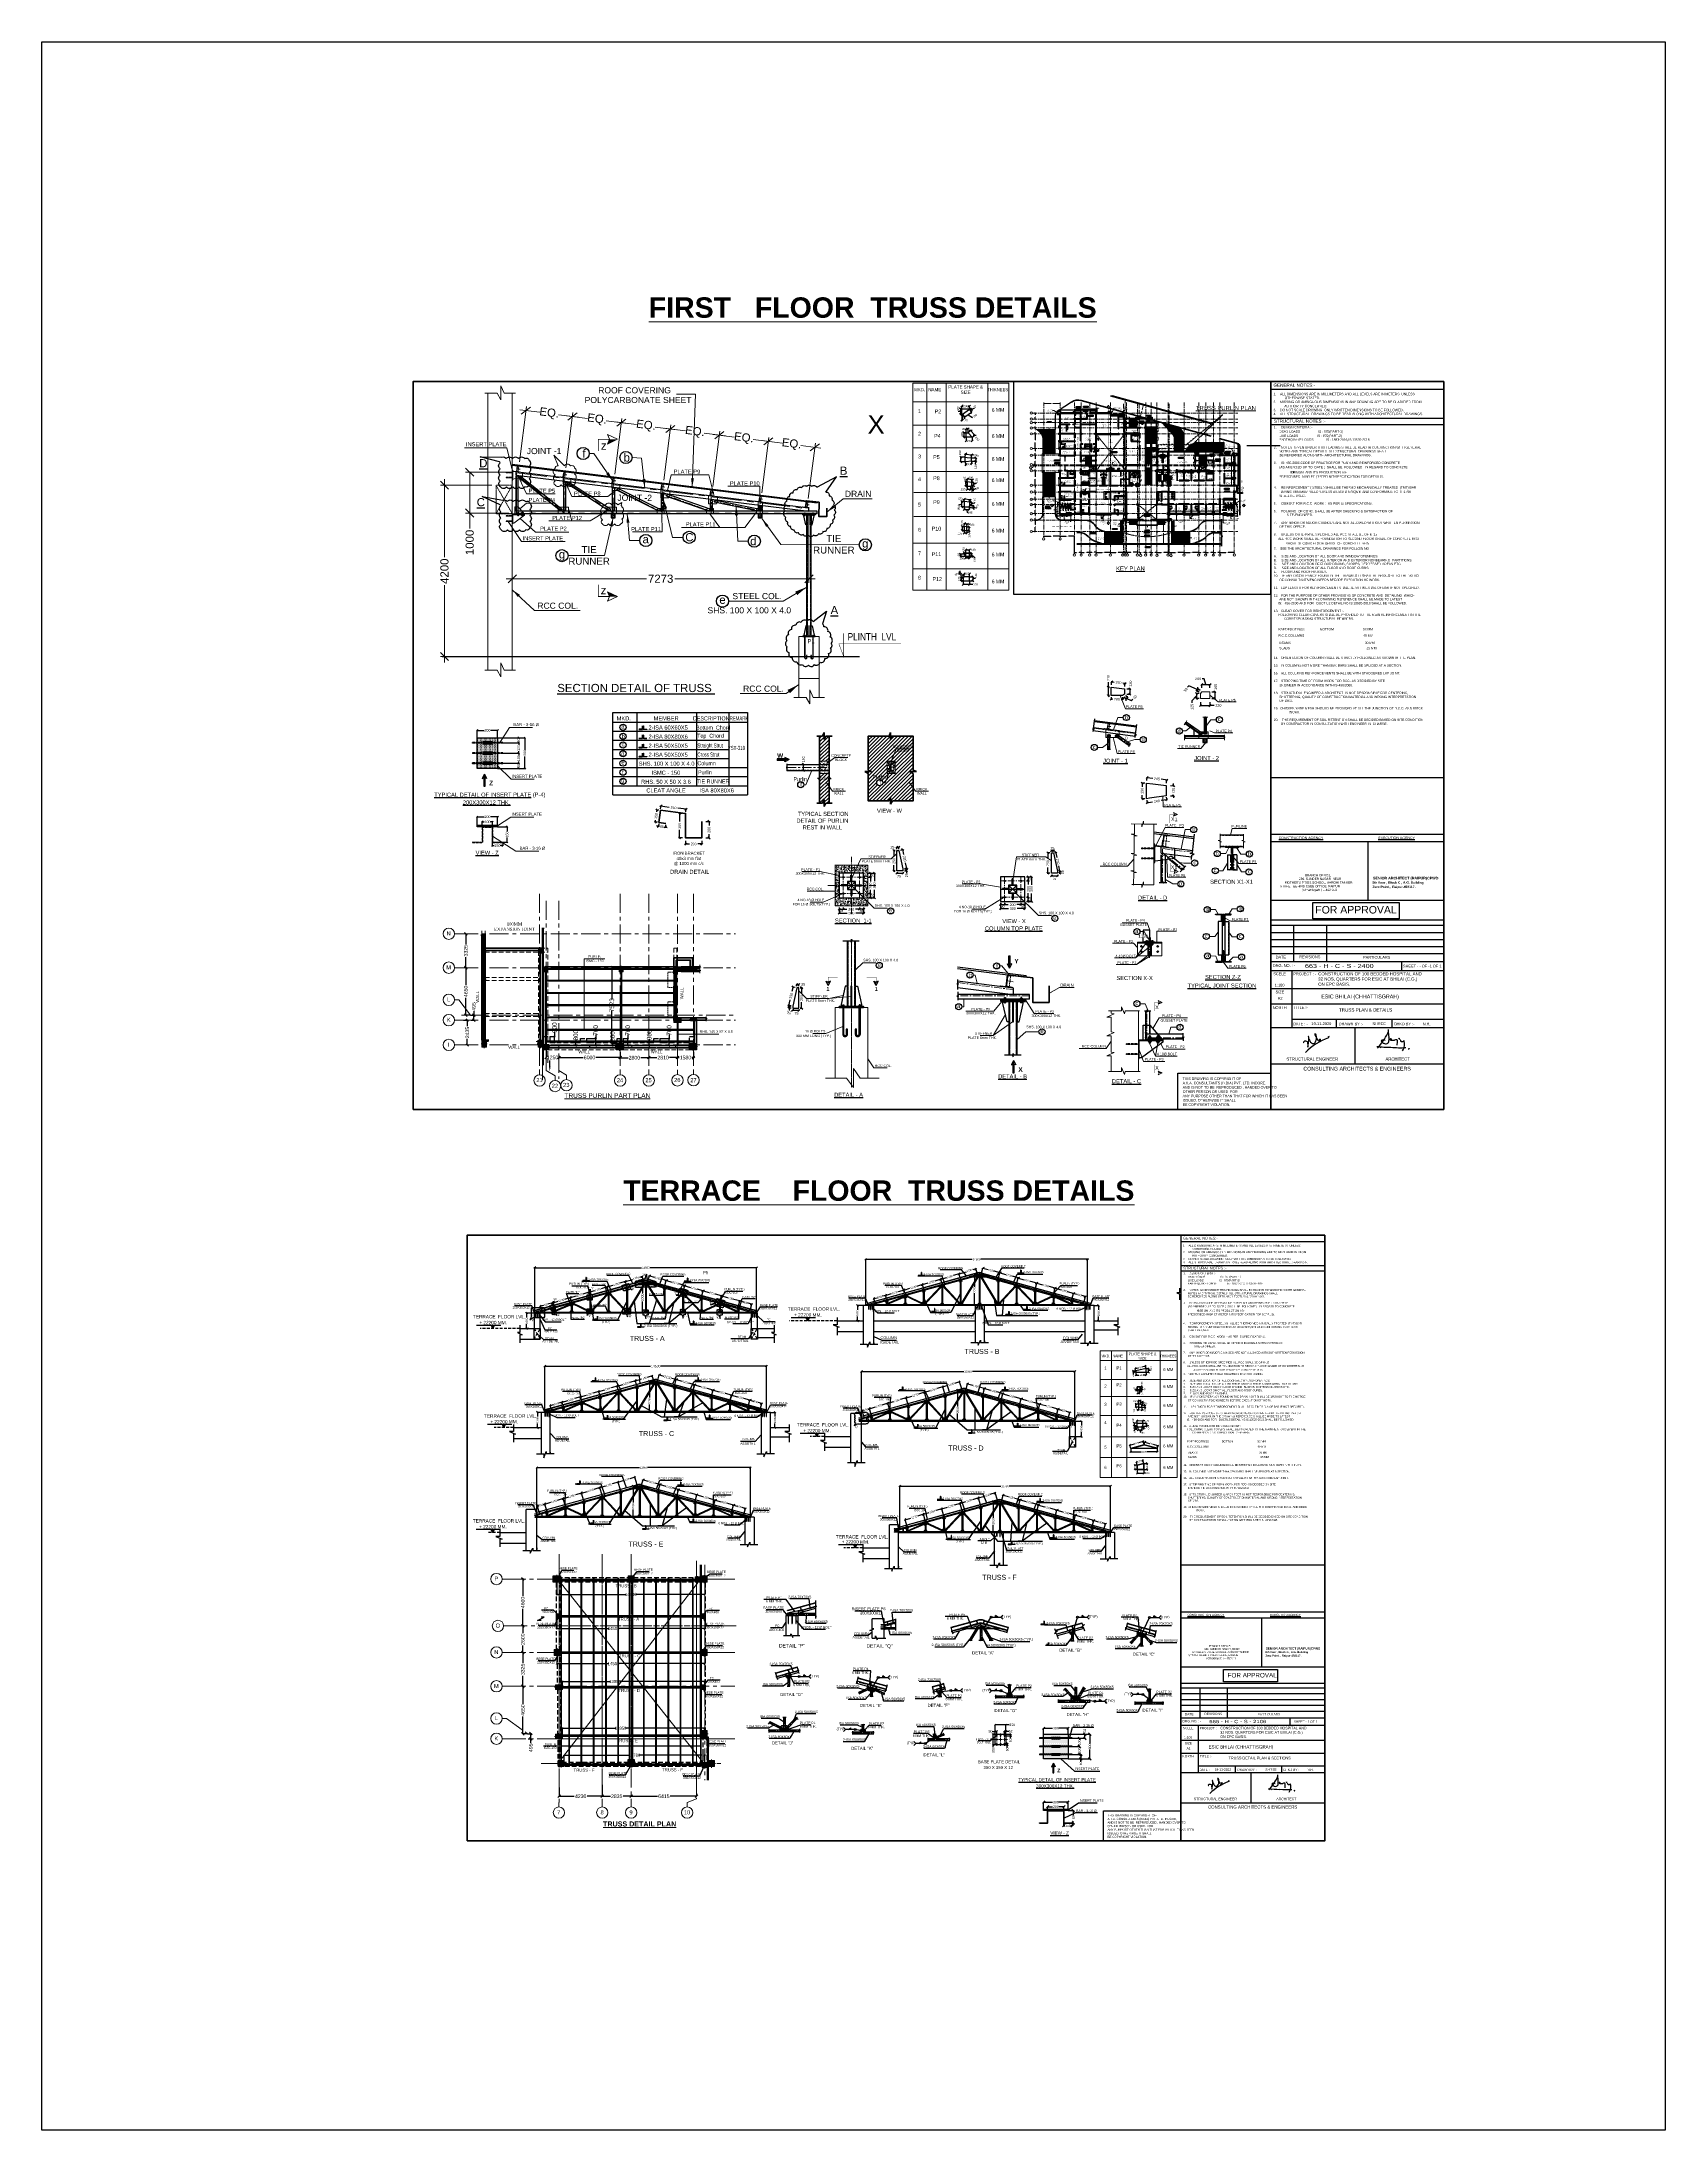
# Model space of a CAD drawing. Header units: inches. Extents: x 1789308 to 1948517, y 1504002 to 1708835.
import ezdxf
from ezdxf import colors
from ezdxf.entities.mleader import LeaderData, LeaderLine
from ezdxf.enums import TextEntityAlignment as Align
from ezdxf.lldxf.tags import DXFTag
from ezdxf.math import Vec2, Vec3

# ---------------------------------------------------------------- set-up
doc = ezdxf.new("R2010")
doc.units = ezdxf.units.IN
doc.header["$LTSCALE"] = 0.015
doc.header["$MEASUREMENT"] = 0
doc.header["$PDMODE"] = 34
doc.header["$PDSIZE"] = -0.1
for name, pattern in [('$DDT_AUDIT_GENERATED_(C)', [0]), ('1', [0]), ('ACAD_ISO03W100', [30, 12, -18]), ('CENTER', [2, 1.25, -0.25, 0.25, -0.25]), ('CENTER2', [1.125, 0.75, -0.125, 0.125, -0.125]), ('DASHDOT2', [0.5, 0.25, -0.125, 0, -0.125]), ('DASHED', [19.05, 12.7, -6.35]), ('DASHED2', [0.375, 0.25, -0.125]), ('HIDDEN', [0.375, 0.25, -0.125]), ('HIDDEN2', [0.1875, 0.125, -0.0625]), ('{ Leader Line}', [0])]:
    doc.linetypes.add(name, pattern=pattern)
for name, color, linetype in [('16 Furniture', 9, 'Continuous'), ('A- Projection', 4, 'DASHED'), ('A- Stairs (riser or tread)', 1, 'Continuous'), ('A- Text', 7, 'Continuous'), ('CHHAJA', 36, 'Continuous'), ('DIM - GRID - STR', 7, 'Continuous'), ('DIM DEM', 191, 'Continuous'), ('dimantion', 113, 'Continuous'), ('Fi_ Sprinkler Riser', 1, 'Continuous'), ('Fi_bracket', 8, 'Continuous'), ('FI_CLMP', 8, 'Continuous'), ('Fi_Hydrant Riser', 5, 'Continuous'), ('FI_Shaft', 4, 'Continuous'), ('Fi_Sprinkler Drain Pipe', 4, 'Continuous'), ('FIRE', 1, 'Continuous'), ('ISA 75X75X6', 104, 'Continuous'), ('LEVEL 1', 1, 'Continuous'), ('LVL', 50, 'Continuous'), ('SECTION LINE', 54, 'Continuous'), ('SHIFTING - STR', 1, 'Continuous'), ('STR_Dimension_Pranav', 30, 'Continuous'), ('STR_TEXT_Pranav', 62, 'Continuous'), ('T-Text', 7, 'Continuous'), ('TITLE', 7, 'Continuous'), ('tube 63x63x4.5', 70, 'Continuous'), ('TXT', 2, 'Continuous'), ('XREF1$0$A-FIXTURE', 251, 'Continuous'), ('XREF_DIRECTOR RESIDENCE$0$A- Text', 4, 'Continuous')]:
    doc.layers.add(name, color=color, linetype=linetype)
for name, color, linetype, lineweight in [('50x50x6', 114, 'Continuous', 9), ('A- MEP Fixture', 1, 'Continuous', 9), ('A-CUT-OUT LINE', 8, 'Continuous', 15), ('A-Fix.', 11, 'Continuous', 20), ('AREA', 131, 'Continuous', 15), ('BEAM - STR', 150, 'DASHED2', 30), ('BOLT', 4, 'Continuous', 25), ('CARMARK', 252, 'Continuous', 18), ('CEN', 5, 'CENTER', 15), ('CENTER LINE', 1, 'CENTER2', 18), ('COLUMN - HACTH - STR', 25, '$DDT_AUDIT_GENERATED_(C)', 15), ('COLUMN - STR', 6, 'Continuous', 15), ('Dimension', 7, 'Continuous', 5), ('DW', 5, 'Continuous', 20), ('ELE', 8, 'Continuous', 13), ('ELE .18', 250, 'Continuous', 15), ('ELE 0.15', 251, 'Continuous', 15), ('ELE 0.2', 143, 'Continuous', 15), ('ELE 0.25', 144, 'Continuous', 15), ('ELE 3', 136, 'Continuous', 13), ('ELE-11 kv', 9, 'Continuous', 15), ('ele4', 64, 'Continuous', 15), ('ELE_0.18', 34, 'Continuous', 18), ('ELE_0.35', 250, 'Continuous', 35), ('ELEVATION 2', 1, 'Continuous', 15), ('ELEVATION BOX', 44, 'Continuous', 15), ('F-CUTOUT-SHAFT', 1, 'Continuous', 13), ('FORMAT - STR', 7, 'Continuous', 25), ('fur', 250, 'Continuous', 25), ('glass', 4, 'Continuous', 13), ('GRID - BEAM - STR', 251, 'CENTER', 18), ('GRID - COLUMN - STR', 251, 'CENTER', 15), ('Hach.', 252, 'Continuous', 15), ('lintel', 84, 'Continuous', 35), ('low height wall', 6, 'Continuous', 30), ('PLATE', 1, 'Continuous', 25), ('PR_TEXT', 7, 'Continuous', 13), ('PROPOSED_HOSPITAL_BASUNDHARA$0$AR-Furniture', 35, 'Continuous', 9), ('PROPOSED_HOSPITAL_BASUNDHARA$0$equpamiento', 143, 'Continuous', 9), ('PROPOSED_HOSPITAL_BASUNDHARA$0$MUEBLES', 143, 'Continuous', 5), ('RAILING', 15, 'Continuous', 9), ('RAIN WATER DN TAKE PIPE', 94, 'Continuous', 15), ('RAMP', 252, '1', 9), ('rcc', 7, 'Continuous', 40), ('RF', 90, 'Continuous', 30), ('Road', 7, '1', 40), ('SECTION', 3, 'Continuous', 20), ('SECTION -  LINE - STR', 3, 'Continuous', 20), ('STAIRCASE', 161, 'Continuous', 13), ('TEXT', 7, 'Continuous', 5), ('TOILET DUCT', 93, 'Continuous', 13), ('TRUSS', 82, 'Continuous', 25), ('TRUSS - STR', 6, 'Continuous', 25), ('truss text', 2, 'Continuous', 25), ('wall', 1, 'Continuous', 35), ('WALL GLAZ', 254, 'Continuous', 35), ('WINDOW', 165, 'Continuous', 20), ('WZ-II_SHEET', 7, 'Continuous', 5), ('WZ-II_WINDOW', 163, 'Continuous', 25)]:
    doc.layers.add(name, color=color, linetype=linetype, lineweight=lineweight)
for name, color, linetype, lineweight, true_color in [('A-HATCH COL', 7, 'Continuous', 9, 0x999999), ('Grid', 7, 'DASHED2', 9, 0x919191), ('HATCH', 7, 'Continuous', 5, 0xc2c2c2)]:
    doc.layers.add(name, color=color, linetype=linetype, lineweight=lineweight, true_color=true_color)
doc.styles.add('a1', font='arial.ttf', dxfattribs={"height": 2})
doc.styles.add('arial', font='ARIALN.TTF')
doc.styles.add('ARIAL NARROW', font='ARIALN.TTF')
doc.styles.add('arial2', font='arial.ttf', dxfattribs={"height": 150})
doc.styles.add('Basic', font='arial.ttf')
doc.styles.add('DIM 300', font='times.ttf', dxfattribs={"height": 300})
doc.styles.add('DIM 400', font='times.ttf', dxfattribs={"height": 400})
doc.styles.add('DIM 600', font='times.ttf', dxfattribs={"height": 300})
doc.styles.add('PRADEEP - STR', font='swissel.ttf')
doc.styles.add('ROMAND', font='arial.ttf')
doc.styles.add('SC-BBS1', font='SansSerif')
doc.styles.add('Scale M 100', font='times.ttf', dxfattribs={"width": 0.95, "height": 350})
doc.styles.get("Standard").update_dxf_attribs({"font": 'arial.ttf'})
doc.styles.add('XREF_DIRECTOR RESIDENCE$0$dim', font='GOTHIC.TTF', dxfattribs={"width": 0.8})
doc.styles.add('XREF_DIRECTOR RESIDENCE$0$Scale M 75', font='times.ttf', dxfattribs={"height": 150})
tags = doc.linetypes.add('( Hidden )', pattern=[0.375, 0.25, -0.125]).pattern_tags.tags
tags[6:7] = [DXFTag(74, 4), DXFTag(75, 0), DXFTag(340, '0'), DXFTag(46, 1.0), DXFTag(50, 0.0), DXFTag(44, 0.0), DXFTag(45, 0.0)]
tags[4:5] = [DXFTag(74, 4), DXFTag(75, 0), DXFTag(340, '0'), DXFTag(46, 1.0), DXFTag(50, 0.0), DXFTag(44, 0.0), DXFTag(45, 0.0)]
doc.linetypes.add('ZIGZAG', pattern='A,0.0001,-0.2,[131,ltypeshp.shx,S=0.2,R=0,X=-0.2,Y=0],-0.4,[131,ltypeshp.shx,S=0.2,R=180,X=0.2,Y=0],-0.2', length=0.8001)
doc.dimstyles.new('DIM 300', dxfattribs={"dimtxt": 300, "dimasz": 77, "dimexe": 66, "dimexo": 150, "dimgap": 12, "dimtad": 0, "dimdec": 0, "dimzin": 0, "dimdsep": 46, "dimtxsty": 'DIM 300', "dimblk": 'ARCHTICK', "dimcen": 0.09, "dimdle": 66, "dimclrd": 256, "dimclre": 256, "dimclrt": 7, "dimadec": 0, "dimazin": 0, "dimtfac": 1, "dimtdec": 0, "dimtofl": 0, "dimtmove": 2, "dimatfit": 3, "dimfxl": 300, "dimtolj": 1, "dimtzin": 0, "dimlwd": -1, "dimlwe": -1, "dimarcsym": 0})
doc.dimstyles.new('DIM 600', dxfattribs={"dimscale": 0, "dimtxt": 300, "dimasz": 200, "dimexe": 50, "dimexo": 150, "dimgap": 100, "dimtad": 0, "dimdec": 0, "dimlfac": -1, "dimrnd": 0.001, "dimdsep": 46, "dimtxsty": 'DIM 600', "dimblk": 'OBLIQUE', "dimcen": 1.5, "dimdle": 50, "dimclrd": 256, "dimclre": 256, "dimclrt": 7, "dimadec": 1, "dimazin": 0, "dimtfac": 1, "dimtdec": 0, "dimtix": 1, "dimtmove": 1, "dimatfit": 3, "dimfxl": 600, "dimlwd": -1, "dimlwe": -1, "dimarcsym": 0})
doc.dimstyles.new('GRID DIM', dxfattribs={"dimtxt": 350, "dimasz": 250, "dimexe": 0.1, "dimexo": 0.1, "dimgap": 0.09, "dimtad": 0, "dimdec": 0, "dimzin": 0, "dimdsep": 46, "dimtxsty": 'PRADEEP - STR', "dimblk": 'OBLIQUE', "dimcen": 0.09, "dimclrd": 73, "dimclre": 73, "dimclrt": 256, "dimadec": 0, "dimazin": 0, "dimtfac": 1, "dimtdec": 0, "dimtofl": 0, "dimtmove": 1, "dimatfit": 3, "dimfxl": 1.25, "dimtolj": 1, "dimtzin": 0, "dimlwd": -1, "dimlwe": -1, "dimarcsym": 2})
doc.dimstyles.new('SHIFT DIM', dxfattribs={"dimtxt": 250, "dimasz": 200, "dimexe": 100, "dimexo": 100, "dimgap": 0.02, "dimtad": 0, "dimdec": 0, "dimzin": 0, "dimdsep": 46, "dimtxsty": 'ARIAL NARROW', "dimblk": 'OBLIQUE', "dimcen": 0.09, "dimdle": 150, "dimclrd": 256, "dimclre": 256, "dimclrt": 7, "dimadec": 0, "dimazin": 0, "dimtfac": 1, "dimtdec": 0, "dimtofl": 0, "dimtmove": 0, "dimatfit": 3, "dimfxl": 0.1, "dimtolj": 1, "dimtzin": 0, "dimlwd": 13, "dimlwe": 13, "dimarcsym": 0})
doc.dimstyles.get("Standard").update_dxf_attribs({"dimtxt": 300, "dimasz": 0.18, "dimexe": 0.18, "dimexo": 0.0625, "dimgap": 0.09, "dimtad": 0, "dimtih": 1, "dimtoh": 1, "dimdec": 0, "dimzin": 0, "dimdsep": 46, "dimtxsty": 'Standard', "dimcen": 0.09, "dimadec": 0, "dimazin": 0, "dimtfac": 1, "dimtdec": 0, "dimtofl": 0, "dimtmove": 0, "dimatfit": 3, "dimfxl": 1, "dimtolj": 1, "dimtzin": 0, "dimarcsym": 0})
doc.dimstyles.new('WORKING', dxfattribs={"dimtxt": 300, "dimasz": 180, "dimexe": 50, "dimexo": 50, "dimgap": 0.09, "dimtad": 0, "dimdec": 0, "dimzin": 0, "dimdsep": 46, "dimtxsty": 'Standard', "dimblk": 'OBLIQUE', "dimcen": 0.09, "dimclrd": 7, "dimclre": 7, "dimclrt": 30, "dimadec": 0, "dimazin": 0, "dimtfac": 1, "dimtdec": 0, "dimtofl": 0, "dimtmove": 1, "dimatfit": 3, "dimfxl": 1.25, "dimtolj": 1, "dimtzin": 0, "dimarcsym": 0})
doc.dimstyles.new('Working Dim', dxfattribs={"dimtxt": 250, "dimasz": 200, "dimexe": 0.09, "dimexo": 0.0625, "dimgap": 0, "dimtad": 0, "dimdec": 0, "dimzin": 0, "dimdsep": 46, "dimtxsty": 'PRADEEP - STR', "dimblk": 'OBLIQUE', "dimcen": 0.09, "dimclrd": 256, "dimclre": 256, "dimadec": 0, "dimazin": 0, "dimtfac": 1, "dimtdec": 0, "dimtofl": 0, "dimtmove": 1, "dimatfit": 3, "dimldrblk": 'OBLIQUE', "dimfxl": 1, "dimtolj": 1, "dimtzin": 0, "dimlwd": -1, "dimlwe": -1, "dimarcsym": 0})
doc.dimstyles.new('XREF_DIRECTOR RESIDENCE$0$dim-masonry', dxfattribs={"dimscale": 75, "dimtxt": 1.5, "dimasz": 0.75, "dimexe": 1, "dimexo": 0, "dimgap": 1, "dimtad": 0, "dimdec": 0, "dimzin": 3, "dimdsep": 46, "dimtxsty": 'XREF_DIRECTOR RESIDENCE$0$dim', "dimblk": 'XREF_DIRECTOR RESIDENCE$0$_ArchTick', "dimcen": 0, "dimdle": 1, "dimclrd": 256, "dimclre": 256, "dimclrt": 256, "dimadec": 0, "dimazin": 0, "dimtfac": 0.5, "dimtdec": 0, "dimtmove": 1, "dimatfit": 2, "dimfxl": 0, "dimtolj": 1, "dimtzin": 0, "dimlwd": -1, "dimlwe": -1, "dimarcsym": 0})
pattern_1 = [(75, (-1788579.1358, -1569231.7866), (-2.4148145657, 0.6470476128), [])]
pattern_2 = [(75, (-1786468.3553, -1568400.704), (-2.4148145657, 0.6470476128), [])]
pattern_3 = [(75, (-1809673.053, -1570177.7756), (-2.4148145657, 0.6470476128), [])]
pattern_4 = [(75, (-1804844.0653, -1567478.2264), (-2.4148145657, 0.6470476128), [])]
pattern_5 = [(90, (39092.4297, -8977.1807), (-3.75, 2e-15), [])]
pattern_6 = [(90, (2225437.584, 1547798.433), (-37.5, 2e-14), [])]
pattern_7 = [(45, (-6144931447.33, -2629308609.2), (-132.5825214725, 132.5825214725), [])]
pattern_8 = [(135, (-6144931447.33, -2629308609.2), (-132.5825214725, -132.5825214725), [])]
pattern_9 = [(135, (2629242343.17, -6144992513.74), (-132.5825214725, -132.5825214725), [])]
pattern_10 = [(135, (-943769.54, 70332.47), (-196.39891, -196.39891), [])]
pattern_11 = [(45, (-943769.54, 70332.47), (-196.39891, 196.39891), [])]
pattern_12 = [(75, (-16918711.2, -7532864.045), (-19.318516526, 5.176380902), [])]
pattern_13 = [(75, (-477259.67, 541559.51), (-19.31851653, 5.1763809), [])]
pattern_14 = [(45, (-18002075.93, -7051284.705), (-35.35533906, 35.35533906), [])]

# ---------------------------------------------------------------- blocks, each defined once
blk = doc.blocks.new('_Oblique')
at = {"color": 0, "linetype": 'ByBlock', "lineweight": -2}
blk.add_line((-0.5, -0.5), (0.5, 0.5), dxfattribs=at)
blk = doc.blocks.new('A$C54364108')
at = {"layer": 'TEXT', "color": 1, "insert": (627, 4622), "char_height": 494.82, "width": 18648.27, "attachment_point": 1, "rotation": 0.10666}
blk.add_mtext("\\pi6708.46527;{\\fSansSerif|b0|i0|c2|p2;\\C7;BRANCH OFFICE,\\P\\pi5370.37052;289, SUNDER NAGAR, NEAR\\P\\pi2228.63717;MOTHER'S PRIDE SCHOOL, AAROHI TANKER              STREET BEHIND CSEB OFFICE, RAIPUR\\P\\pi5960.63804;(Chhattisgarh ) – 492 013}", dxfattribs=at)
blk = doc.blocks.new('A$C409F2BD6')
at = {"layer": 'TITLE', "xscale": 0.1382344570112485, "yscale": 0.1382344570112485, "zscale": 0.1382344570112485}
blk.add_blockref('A$C54364108', (-116, -1863, 0), dxfattribs=at)
at = {"layer": 'TITLE', "char_height": 78.1, "width": 2008.54, "attachment_point": 1, "style": 'ROMAND'}
for s, insert in [('{\\LCONSTRUCTION AGENCY}', (89, -70, 0)), ('{\\LEXECUTION AGENCY}', (3151, -70, 0))]:
    blk.add_mtext(s, dxfattribs=dict(at, insert=insert))
at = {"layer": 'WZ-II_SHEET', "width": 2102.4, "attachment_point": 1, "style": 'arial2'}
for s, insert, char_height in [('{\\fSwis721 Lt BT|b1|i0|c0|p34;8th floor , Block C , A.G. Building}', (2972, -1447, 0), 71.81), ('{\\fSwis721 Lt BT|b1|i0|c0|p34;Zero Point ,  Raipur-493117 .}', (2975, -1580, 0), 71.81), ('{\\fSwis721 Lt BT|b1|i0|c0|p34;SENIOR ARCHITECT (RAIPUR)CPWD}', (2990, -1308, 0), 81.22)]:
    blk.add_mtext(s, dxfattribs=dict(at, insert=insert, char_height=char_height))
blk = doc.blocks.new('STRUCTURAL NOTES')
at = {"layer": 'FORMAT - STR'}
for p, q in [((0, 0), (10.06, 0)), ((0, 0), (0, -23.02)), ((10.06, 0), (10.06, -23.02)), ((0, -0.43), (10.06, -0.43)), ((0, -2.12), (10.06, -2.12)), ((0, -2.49), (10.06, -2.49)), ((0, -23.02), (10.06, -23.02))]:
    blk.add_line(p, q, dxfattribs=at)
at = {"layer": 'FORMAT - STR', "style": 'PRADEEP - STR'}
for s, p in [('1.     DESIGN CRITERIA :-', (0.18, -2.72)), ('      DEAD LOADS                    IS : 875(PART-1)', (0.18, -2.97)), ('      LIVE LOADS                     IS : 875(PART-2)', (0.18, -3.22)), ('      EARTHQUAKE LOADS              IS : 1893-2016,IS:13920-2016', (0.18, -3.44)), ('2.     NOTES  GIVEN UNDER THIS HEADING SHALL BE READ IN CONJUNCTION WITH GENERAL', (0.18, -3.89)), ('3.     IS: 456-2000 CODE OF PRACTICE FOR PLAIN AND REINFORCED CONCRETE', (0.18, -4.79)), ('      NOTES AND TYPICAL DETAILS  ALL STRUCTURAL DRAWINGS SHALL', (0.18, -4.12)), ('      BE REFERRED ALONG WITH ARCHITECTURAL DRAWINGS.', (0.18, -4.34)), ('      (AS AMENDED UP TO  DATE )  SHALL BE  FOLLOWED   IN REGARD TO CONCRETE', (0.18, -5.04)), ('      PRESCRIBED IN BRIEF (REFER NIT/SPECIFICATION FOR DETAILS).', (0.18, -5.59)), ('MIX', (1.14, -5.34)), ('      DESIGN  AND ITS PRODUCTION AS-', (0.87, -5.34)), ('4.     REINFORCEMENT ( STEEL ) SHALL BE THERMO MECHANICALLY TREATED  (TMT) BAR', (0.18, -6.22)), ('5.     CEMENT FOR R.C.C. WORK :- AS PER IS SPECIFICATIONS.', (0.18, -7.15)), ('      SHALL BE USED.', (0.18, -6.7)), ('      HAVING  MINIMUM YIELD STRESS AS 500-D N/SQMM AND CONFORMING TO IS :1786', (0.18, -6.47)), ('6.     POURING  OF CONC. SHALL BE AFTER CHECKING & SATISFACTION OF', (0.18, -7.6)), ('7.     ANY MINOR OR MAJOR CHANGES ARE NOT ALLOWED WITHOUT WRITTEN PERMISSION', (0.18, -8.27)), ('      OF THIS OFFICE.', (0.18, -8.5)), ('SITE-ENGINEER.', (0.93, -7.82)), ('8.     UNLESS OTHERWISE SPECIFIED ALL PCC SHALL BE OF M-15', (0.18, -8.95)), ('9.    SEE THE ARCHITECTURAL DRAWINGS FOR FOLLOWING :', (0.18, -9.77)), ('A.     SIZE AND LOCATION OF ALL DOOR AND WINDOW OPENINGS.', (0.18, -10.22)), ('C.     SIZE AND LOCATION OF FLOOR DRAINS, SLOPES, DEPRESSED AREAS ETC.', (0.18, -10.67)), ('B.     SIZE AND LOCATION OF ALL INTERIOR AND EXTERIOR NONBEARING  PARTITIONS.', (0.18, -10.45)), ('D.     SIZE AND LOCATION OF ALL FLOOR AND ROOF CURBS.', (0.18, -10.9)), ('E.     FLOOR AND ROOF FINISHES.', (0.18, -11.12)), ('10.    IF ANY DISCREPANCY FOUND IN THE DRAWING IT SHALL BE BROUGHT TO THE NOTICE', (0.18, -11.35)), ('11.   LAP LENGTH FOR REINFORCEMENT SHALL BE 50 TIMES DIA OF BAR IF NOT SPECIFIED.', (0.18, -12.05)), ('      OF CONSULTANTS/ENGINEERS BEFORE EXECUTION OF WORK.', (0.18, -11.6)), ('12.   FOR THE PURPOSE OF OTHER PROVISIONS OF CONCRETE AND  DETAILING  WHICH', (0.18, -12.5)), ('13.   CLEAR COVER FOR REINFORCEMENT :-', (0.18, -13.4)), ('IS:   456-2000 AND FOR   DUCTILE DETAILING IS:13920-2016 SHALL BE FOLLOWED.', (0.42, -12.95)), ('      ARE NOT  SHOWN IN THE DRAWING REFERENCE SHALL BE MADE TO LATEST', (0.18, -12.72)), ('     FOLLOWING CLEAR COVERS SHALL BE PROVIDED TO THE MAIN REINFORCEMENT IN THE', (0.18, -13.62)), ('     RAFT/FOOTINGS                 BOTTOM           ', (0.18, -14.47)), ('CORRESPONDING STRUCTURAL MEMBERS.', (0.78, -13.85)), ('  50 MM', (5.26, -14.47)), ('     R.C.C.COLUMNS                              ', (0.18, -14.83)), ('      SLABS    ', (0.19, -15.56)), ('      BEAMS   ', (0.19, -15.25)), ('  40 MM', (5.27, -14.83)), (' 30 MM', (5.42, -15.25)), ('25 MM', (5.57, -15.56)), ('14.   ORIENTATION OF COLUMN SHALL BE STRICTLY FOLLOWED AS SHOWN IN THE PLAN.', (0.18, -16.12)), ('15.   IN COLUMNS NOT MORE THAN 50%%% BARS SHALL BE SPLICED AT A SECTION.', (0.18, -16.57)), ('16.   ALL COLUMNS REINFORCEMENTS SHALL BE WITH STAGGERED LAP JOINT.', (0.18, -17.02)), ('17.   STRIPPING TIME OF FORM WORK FOR RCC- AS DECIDED BY SITE', (0.18, -17.47)), ('18.   STRUCTURAL ENGINEER & ARCHITECT  IS NOT RESPONSIBLE FOR CENTERING,', (0.18, -18.17)), ('      ENGINEER IN ACCORDANCE WITH IS-456/2000.', (0.18, -17.72)), ('19.  CHICKEN WIRE MESH SHOULD BE PROVIDED AT ALL THE JUNCTION OF R.C.C. AND BRICK', (0.18, -19.06)), ('      SHUTTERING, QUALITY OF CONSTRUCTION MATERIAL AND WRONG INTERPRETATION', (0.18, -18.4)), ('      OF DRG.', (0.18, -18.62)), ('WORK.', (1.07, -19.28)), ('20.    THE REQUIREMENT OF SOIL RETENTION SHALL BE DECIDED BASED ON SITE CONDITION', (0.18, -19.73)), ('        BY CONTRACTOR IN CONSULTATION WITH ENGINEER IN -CHARGE.', (0.18, -19.96))]:
    blk.add_text(s, height=0.135, dxfattribs=at).set_placement(p)
at = {"layer": 'FORMAT - STR', "color": 3, "style": 'PRADEEP - STR'}
for s, p in [('       ALL RCC WORK SHALL BE FOUNDATION TO SECOND FLOOR GRADE OF CONCRETE M-30  ', (0.07, -9.2)), ('ABOVE SECOND FLOOR GRADE OF CONCRETE M-25', (0.89, -9.47))]:
    blk.add_text(s, height=0.135, dxfattribs=at).set_placement(p)
at = {"layer": 'T-Text', "style": 'PRADEEP - STR'}
for s, height, p in [('GENERAL NOTES:-', 0.19, (0.16, -0.3)), ('1.    ALL DIMENSIONS ARE IN MILLIMETERS AND ALL LEVELS ARE IN METERS  UNLESS', 0.14, (0.16, -0.79)), ('2.    MISSING OR AMBIGUOUS DIMENSIONS IN ANY DRAWING ARE TO BE CLARIFIED FROM', 0.14, (0.16, -1.25)), ('OTHERWISE STATED.', 0.14, (0.81, -1.02)), ('4.    ALL STRUCTURAL  DRAWINGS TO BE READ ALONG WITH ARCHITECTURAL DRAWINGS.', 0.14, (0.16, -1.95)), ('3.    DO NOT SCALE DRAWING  ONLY WRITTEN DIMENSIONS TO BE FOLLOWED.', 0.14, (0.16, -1.72)), ('STRUCTURAL NOTES :- ', 0.19, (0.18, -2.39)), ('AUTHORITY CONCERNED.', 0.14, (0.79, -1.49))]:
    blk.add_text(s, height=height, dxfattribs=at).set_placement(p)
blk = doc.blocks.new('A$C61CD6DFF')
at = {"layer": 'FORMAT - STR', "color": 4}
for centre, radius in [((4593, -516), 6.18), ((4924, -862), 7.48)]:
    blk.add_circle(centre, radius, dxfattribs=at)
for centre, radius, start, end in [((1480, -701, 0), 90.2, 79.0966, 136.65593), ((1456, -631, 0), 42, 191.06697, 233.79861), ((2949, -2451, 0), 2075, 109.79941, 135.14605), ((1489, -688, 0), 75.4, 2.2899, 83.21732), ((-324, -444, 0), 1924, 348.98388, 357.68378), ((1057, -748, 0), 511, 352.8665, 7.14227), ((1575, -462, 0), 7.78, 58.36705, 162.03416), ((2135, -308, 0), 587, 194.95446, 211.78155), ((1471, -521, 0), 127, 359.60954, 31.20234), ((1750, -566, 0), 125, 204.35032, 268.01861), ((1728, -593, 0), 99, 279.97515, 336.45829), ((1801, -391, 0), 20.9, 46.26059, 108.52902), ((2016, -353, 0), 223, 184.71939, 198.73346), ((2888, 61, 0), 1187, 204.15916, 211.66291), ((1776, -433, 0), 69.5, 15.63067, 55.77411), ((1509, -493, 0), 340, 335.91804, 357.25684), ((1464, -483, 0), 385, 355.94551, 10.14917), ((1958, -515, 0), 92.6, 210.55461, 253.16357), ((1973, -587, 0), 45.5, 96.25221, 155.70766), ((1923, -553, 0), 50.8, 279.40235, 334.59905), ((1944, -558, 0), 29.8, 326.65248, 35.03357), ((2593, -550, 0), 625, 179.19652, 185.56394), ((2266, -505, 0), 45.5, 88.4286, 149.85686), ((2227, -464, 0), 39.6, 297.8299, 6.25849), ((2037, 788), 2457, 318.51408, 332.5869), ((4033, -606), 32.9, 91.13269, 208.71477), ((4126, -539), 147, 214.25007, 254.08979), ((4038, -797), 224, 66.11605, 91.32449), ((4150, -555), 141, 242.84761, 286.82453), ((4147, -592), 107, 294.12625, 358.00219), ((4039, -251), 202, 332.68832, 8.57579), ((3305, -514), 954, 3.11553, 12.80894), ((3692, -519), 567, 352.22318, 5.76124), ((4319, -556), 25, 68.77378, 167.72132), ((4329, -548), 35.2, 184.34639, 248.94037), ((4339, 384), 965, 268.68721, 276.06988), ((4304, -559), 35.3, 334.53327, 47.91077), ((4685, -1482), 939, 101.4793, 105.08972), ((4508, -585), 24.3, 9.14628, 112.00378), ((5868, -749), 1347, 172.8103, 179.93127), ((4625, -531), 31.6, 162.95589, 219.35351), ((4670, -589), 32, 133.46199, 245.81037), ((4683, -569), 56, 242.36516, 301.51612), ((4615, -413), 226, 295.61277, 307.63097), ((4525, -678), 244, 355.90471, 20.71957), ((4295, 2333), 3148, 262.00087, 270.45765), ((3841, -1015), 236, 51.42353, 70.81344), ((4637, 3273), 4100, 265.57138, 272.49091), ((4424, -726), 345, 324.06335, 5.13717), ((4901, -860), 22.5, 272.9949, 335.97918)]:
    blk.add_arc(centre, radius, start, end, dxfattribs=at)
blk = doc.blocks.new('*D154')
at = {"layer": 'Defpoints', "color": 0, "transparency": 16777216}
for p in [(1824311, 1559423), (1824311, 1559115), (1824661, 1559115)]:
    blk.add_point(p, dxfattribs=at)
at = {"layer": 'DIM - GRID - STR', "color": 73, "linetype": 'ByBlock', "transparency": 16777216}
for p, q in [((1824311, 1559115), (1824311, 1559423)), ((1824661, 1559423), (1824311, 1559423)), ((1824661, 1559115), (1824661, 1559423)), ((1824764, 1559423), (1824661, 1559423))]:
    blk.add_line(p, q, dxfattribs=at)
at = {"layer": 'DIM - GRID - STR', "color": 73, "transparency": 16777216, "xscale": 50, "yscale": 50, "zscale": 50, "rotation": 180}
blk.add_blockref('_Oblique', (1824311, 1559423), dxfattribs=at)
at = {"layer": 'DIM - GRID - STR', "color": 73, "transparency": 16777216, "xscale": 50, "yscale": 50, "zscale": 50}
blk.add_blockref('_Oblique', (1824661, 1559423), dxfattribs=at)
at = {"layer": 'DIM - GRID - STR', "transparency": 16777216, "insert": (1824867, 1559423), "char_height": 80, "attachment_point": 5, "style": 'PRADEEP - STR'}
blk.add_mtext('\\A1;350', dxfattribs=at)
blk = doc.blocks.new('*D151')
at = {"layer": 'Defpoints', "color": 0, "transparency": 16777216}
for p in [(1824243, 1559115), (1824311, 1559115), (1824336, 1558765)]:
    blk.add_point(p, dxfattribs=at)
at = {"layer": 'DIM - GRID - STR', "color": 73, "linetype": 'ByBlock', "transparency": 16777216}
for p, q in [((1824311, 1559115), (1824242, 1559115)), ((1824243, 1558765), (1824243, 1559115)), ((1824336, 1558765), (1824242, 1558765)), ((1824243, 1558701), (1824243, 1558765))]:
    blk.add_line(p, q, dxfattribs=at)
at = {"layer": 'DIM - GRID - STR', "color": 73, "transparency": 16777216, "xscale": 50, "yscale": 50, "zscale": 50}
for p, rotation in [((1824243, 1559115), 90), ((1824243, 1558765), 270)]:
    blk.add_blockref('_Oblique', p, dxfattribs=dict(at, rotation=rotation))
at = {"layer": 'DIM - GRID - STR', "transparency": 16777216, "insert": (1824243, 1558598), "char_height": 80, "attachment_point": 5, "rotation": 90, "style": 'PRADEEP - STR'}
blk.add_mtext('\\A1;350', dxfattribs=at)
blk = doc.blocks.new('A$C47040BE7')
at = {"layer": 'TRUSS'}
h = blk.add_hatch(dxfattribs=at)
h.set_pattern_fill('ANSI31', color=5, scale=15)
h.set_pattern_definition([(45, (-1345296.724, -1406988.784), (-1.3258252147, 1.3258252147), [])])
edge = h.paths.add_edge_path()
edge.add_arc((0, 0), 7, 0, 360)
blk.add_circle((0, 0), 7)
at = {"layer": 'BOLT', "color": 4}
blk.add_circle((0, 0), 7, dxfattribs=at)
at = {"layer": 'CEN', "color": 1, "ltscale": 200}
for points in [[(-11, 0), (11, 0)], [(0, -11), (0, 11)]]:
    blk.add_lwpolyline(points, dxfattribs=at)
blk = doc.blocks.new('*D155')
at = {"layer": 'Defpoints', "color": 0, "transparency": 16777216}
for p in [(1824611, 1559110), (1824661, 1559209), (1824661, 1559090)]:
    blk.add_point(p, dxfattribs=at)
at = {"layer": 'DIM - GRID - STR', "color": 73, "linetype": 'ByBlock', "transparency": 16777216}
for p, q in [((1824611, 1559110), (1824611, 1559209)), ((1824611, 1559209), (1824661, 1559209)), ((1824661, 1559090), (1824661, 1559209)), ((1824751, 1559209), (1824661, 1559209))]:
    blk.add_line(p, q, dxfattribs=at)
at = {"layer": 'DIM - GRID - STR', "color": 73, "transparency": 16777216, "xscale": 50, "yscale": 50, "zscale": 50, "rotation": 180}
blk.add_blockref('_Oblique', (1824611, 1559209), dxfattribs=at)
at = {"layer": 'DIM - GRID - STR', "color": 73, "transparency": 16777216, "xscale": 50, "yscale": 50, "zscale": 50}
blk.add_blockref('_Oblique', (1824661, 1559209), dxfattribs=at)
at = {"layer": 'DIM - GRID - STR', "transparency": 16777216, "insert": (1824818, 1559209), "char_height": 80, "attachment_point": 5, "style": 'PRADEEP - STR'}
blk.add_mtext('\\A1;50', dxfattribs=at)
blk = doc.blocks.new('*D152')
at = {"layer": 'Defpoints', "color": 0, "transparency": 16777216}
for p in [(1824311, 1559209), (1824311, 1559115), (1824361, 1559108)]:
    blk.add_point(p, dxfattribs=at)
at = {"layer": 'DIM - GRID - STR', "color": 73, "linetype": 'ByBlock', "transparency": 16777216}
for p, q in [((1824221, 1559209), (1824311, 1559209)), ((1824311, 1559115), (1824311, 1559209)), ((1824361, 1559209), (1824311, 1559209)), ((1824361, 1559108), (1824361, 1559209))]:
    blk.add_line(p, q, dxfattribs=at)
at = {"layer": 'DIM - GRID - STR', "color": 73, "transparency": 16777216, "xscale": 50, "yscale": 50, "zscale": 50, "rotation": 180}
blk.add_blockref('_Oblique', (1824311, 1559209), dxfattribs=at)
at = {"layer": 'DIM - GRID - STR', "color": 73, "transparency": 16777216, "xscale": 50, "yscale": 50, "zscale": 50}
blk.add_blockref('_Oblique', (1824361, 1559209), dxfattribs=at)
at = {"layer": 'DIM - GRID - STR', "transparency": 16777216, "insert": (1824155, 1559209), "char_height": 80, "attachment_point": 5, "style": 'PRADEEP - STR'}
blk.add_mtext('\\A1;50', dxfattribs=at)
blk = doc.blocks.new('*D156')
at = {"layer": 'Defpoints', "color": 0, "transparency": 16777216}
for p in [(1824622, 1559065), (1824636, 1559115), (1824814, 1559115)]:
    blk.add_point(p, dxfattribs=at)
at = {"layer": 'DIM - GRID - STR', "color": 73, "linetype": 'ByBlock', "transparency": 16777216}
for p, q in [((1824622, 1559065), (1824814, 1559065)), ((1824636, 1559115), (1824814, 1559115)), ((1824814, 1559065), (1824814, 1559115)), ((1824814, 1558984), (1824814, 1559065))]:
    blk.add_line(p, q, dxfattribs=at)
at = {"layer": 'DIM - GRID - STR', "color": 73, "transparency": 16777216, "xscale": 50, "yscale": 50, "zscale": 50}
for p, rotation in [((1824814, 1559115), 90), ((1824814, 1559065), 270)]:
    blk.add_blockref('_Oblique', p, dxfattribs=dict(at, rotation=rotation))
at = {"layer": 'DIM - GRID - STR', "transparency": 16777216, "insert": (1824814, 1558917), "char_height": 80, "attachment_point": 5, "rotation": 90, "style": 'PRADEEP - STR'}
blk.add_mtext('\\A1;50', dxfattribs=at)
blk = doc.blocks.new('*D153')
at = {"layer": 'Defpoints', "color": 0, "transparency": 16777216}
for p in [(1824622, 1558815), (1824636, 1558765), (1824706, 1558765)]:
    blk.add_point(p, dxfattribs=at)
at = {"layer": 'DIM - GRID - STR', "color": 73, "linetype": 'ByBlock', "transparency": 16777216}
for p, q in [((1824622, 1558815), (1824706, 1558815)), ((1824706, 1558815), (1824706, 1558765)), ((1824636, 1558765), (1824706, 1558765)), ((1824706, 1558687), (1824706, 1558765))]:
    blk.add_line(p, q, dxfattribs=at)
at = {"layer": 'DIM - GRID - STR', "color": 73, "transparency": 16777216, "xscale": 50, "yscale": 50, "zscale": 50}
for p, rotation in [((1824706, 1558815), 90), ((1824706, 1558765), 270)]:
    blk.add_blockref('_Oblique', p, dxfattribs=dict(at, rotation=rotation))
at = {"layer": 'DIM - GRID - STR', "transparency": 16777216, "insert": (1824706, 1558620), "char_height": 80, "attachment_point": 5, "rotation": 90, "style": 'PRADEEP - STR'}
blk.add_mtext('\\A1;50', dxfattribs=at)
blk = doc.blocks.new('A$C04F76162')
at = {"layer": 'TRUSS', "color": 1}
for points in [[(-175, 12), (175, 12)], [(-175, 0), (175, 0)]]:
    blk.add_lwpolyline(points, dxfattribs=at)
blk.add_lwpolyline([(-175, 12), (175, 12), (175, 0), (-175, 0)], close=True, dxfattribs=at)
blk = doc.blocks.new('A$C1B5B027A')
at = {"layer": 'TRUSS', "color": 3}
blk.add_line((-13, 0), (13, 0), dxfattribs=at)
for points in [[(13, 14), (-13, 14)], [(-8, 0), (-8, -273), (6, -273), (6, 0)]]:
    blk.add_lwpolyline(points, dxfattribs=at)
at = {"layer": 'TRUSS', "color": 1, "linetype": 'CENTER2', "ltscale": 1500}
blk.add_lwpolyline([(-1, 22), (-1, -283)], dxfattribs=at)
at = {"layer": 'TRUSS', "color": 3}
for centre, start, end in [((-7, 7), 134.80348, 231.62434), ((7, 7), 308.37566, 45.19652)]:
    blk.add_arc(centre, 9.53, start, end, dxfattribs=at)
blk = doc.blocks.new('A$C533A03B5')
at = {"color": 4}
for p, q in [((-22, 100), (22, 100)), ((-22, 0), (-22, 100)), ((-22, 0), (22, 0)), ((-18, 18), (-18, 82)), ((-10, 91), (18, 95)), ((-10, 9), (18, 5)), ((22, 0), (22, 1))]:
    blk.add_line(p, q, dxfattribs=at)
for centre, radius, start, end in [((-9, 82), 9, 96, 180), ((-9, 18), 9, 180, 264), ((18, 99), 4.61, 276.51912, 8.94651), ((18, 1), 4.5, 0, 84)]:
    blk.add_arc(centre, radius, start, end, dxfattribs=at)
blk = doc.blocks.new('A$C661F1956')
at = {"layer": 'PLATE', "color": 3, "lineweight": 40}
for p, q in [((0, 0), (-650, -183)), ((650, -179), (0, 0)), ((-650, -183), (650, -179))]:
    blk.add_line(p, q, dxfattribs=at)
blk = doc.blocks.new('A$C1F354469')
at = {"layer": 'PLATE', "color": 3, "lineweight": 40}
for p, q in [((-75, 110), (-42, 149)), ((-75, 0), (-75, 110)), ((75, 0), (-75, 0)), ((-42, 149), (42, 149)), ((75, 110), (42, 149)), ((75, 110), (75, 0))]:
    blk.add_line(p, q, dxfattribs=at)
blk = doc.blocks.new('A$C02755AB6')
at = {"layer": 'ISA 75X75X6', "color": 2}
blk.add_lwpolyline([(-0.005, 0.063), (-0.005, 0.012, -0.414214), (-0.012, 0.005), (-0.063, 0.005, 0.414214), (-0.068, 0.001), (-0.068, 0), (0, 0), (0, 0.067), (-0.001, 0.067, 0.414214)], format="xyb", close=True, dxfattribs=at)
blk = doc.blocks.new('A$C67564977')
at = {"layer": 'PLATE', "color": 3, "lineweight": 40}
for p, q in [((-133, -37), (133, 37)), ((133, 37), (170, -99)), ((-95, -171), (-133, -37)), ((-35, -207), (-95, -171)), ((141, -158), (-35, -207)), ((141, -158), (170, -99))]:
    blk.add_line(p, q, dxfattribs=at)
blk = doc.blocks.new('A$C08990B8F')
at = {"layer": 'PLATE', "color": 3}
blk.add_lwpolyline([(88, 0), (88, 100), (12, 150), (-88, 150), (-88, 0)], close=True, dxfattribs=at)
blk = doc.blocks.new('truss beam')
at = {"layer": 'BEAM - STR', "ltscale": 120000}
for p, q in [((300, -7200), (300, 0)), ((700, -7200), (700, 0)), ((14400, -200), (0, -200)), ((14400, -600), (0, -600)), ((14400, -100), (14400, -562)), ((14500, 0), (14500, -15774)), ((14903, 0), (14903, -15776)), ((400, -11125), (400, -7499)), ((700, -11125), (700, -7499)), ((400, -11125), (400, -15725)), ((400, -11126), (400, -15726)), ((700, -10725), (700, -15725)), ((700, -10726), (700, -15726)), ((14700, -18802), (14700, -15776)), ((15100, -18702), (15100, -15776)), ((470, -18102), (470, -18702)), ((14800, -18302), (570, -18302)), ((870, -18102), (870, -18702)), ((15100, -18702), (570, -18702))]:
    blk.add_line(p, q, dxfattribs=at)
for points in [[(470, -18591), (470, -15956)], [(700, -18591), (700, -15956)]]:
    blk.add_lwpolyline(points, dxfattribs=at)
blk = doc.blocks.new('COL 600X600')
at = {"layer": 'COLUMN - HACTH - STR'}
h = blk.add_hatch(color=256, dxfattribs=at)
h.dxf.hatch_style = 1
h.paths.add_polyline_path([(-226608, -550894), (-226008, -550894), (-226008, -550294), (-226608, -550294)])
at = {"layer": 'CENTER LINE', "ltscale": 10000}
for points in [[(-225908, -550594), (-226708, -550594)], [(-226308, -550994), (-226308, -550194)]]:
    blk.add_lwpolyline(points, dxfattribs=at)
at = {"layer": 'COLUMN - STR', "ltscale": 100}
blk.add_lwpolyline([(-226608, -550294), (-226008, -550294), (-226008, -550894), (-226608, -550894)], close=True, dxfattribs=at)
blk = doc.blocks.new('COL 600X700')
at = {"layer": 'COLUMN - HACTH - STR', "ltscale": 100}
blk.add_hatch(color=256, dxfattribs=at).paths.add_polyline_path([(600, 0), (0, 0), (0, -700), (600, -700)])
at = {"layer": 'CENTER LINE', "color": 6, "ltscale": 10000}
for points in [[(300, 100), (300, -800)], [(-100, -350), (700, -350)]]:
    blk.add_lwpolyline(points, dxfattribs=at)
at = {"layer": 'COLUMN - STR', "linetype": 'Continuous', "lineweight": -3, "ltscale": 100}
blk.add_lwpolyline([(0, 0), (600, 0), (600, -700), (0, -700)], close=True, dxfattribs=at)
blk = doc.blocks.new('450X700')
at = {"layer": 'COLUMN - HACTH - STR'}
blk.add_hatch(color=256, dxfattribs=at).paths.add_polyline_path([(0, 0), (0, -700), (450, -700), (450, 0)])
at = {"layer": 'COLUMN - STR'}
for p, q in [((225, -773), (225, 59)), ((-77, -350), (520, -350))]:
    blk.add_line(p, q, dxfattribs=at)
blk.add_lwpolyline([(0, 0), (450, 0), (450, -700), (0, -700)], close=True, dxfattribs=at)
blk = doc.blocks.new('C-500X500')
at = {"layer": 'COLUMN - HACTH - STR'}
blk.add_hatch(color=256, dxfattribs=at).paths.add_polyline_path([(0, 0), (0, -500), (500, -500), (500, 0)])
at = {"layer": 'COLUMN - STR'}
for p, q in [((250, -615), (250, 92)), ((-119, -250), (615, -250))]:
    blk.add_line(p, q, dxfattribs=at)
blk.add_lwpolyline([(0, 0), (500, 0), (500, -500), (0, -500)], close=True, dxfattribs=at)
blk = doc.blocks.new('*D379')
at = {"layer": 'Defpoints', "color": 0, "linetype": 'ByBlock', "transparency": 16777216}
for p in [(-120, 18302), (14380, 18302), (14380, 16893)]:
    blk.add_point(p, dxfattribs=at)
at = {"layer": 'dimantion', "linetype": 'ByBlock', "transparency": 16777216}
for p, q in [((-120, 18302), (-120, 16893)), ((-120, 16893), (6679, 16893)), ((14380, 16893), (7581, 16893)), ((14380, 18302), (14380, 16893))]:
    blk.add_line(p, q, dxfattribs=at)
at = {"layer": 'dimantion', "linetype": 'ByBlock', "transparency": 16777216, "xscale": 150, "yscale": 150, "zscale": 150, "rotation": 180}
blk.add_blockref('_Oblique', (-120, 16893), dxfattribs=at)
at = {"layer": 'dimantion', "linetype": 'ByBlock', "transparency": 16777216, "xscale": 150, "yscale": 150, "zscale": 150}
blk.add_blockref('_Oblique', (14380, 16893), dxfattribs=at)
at = {"layer": 'dimantion', "color": 4, "linetype": 'ByBlock', "transparency": 16777216, "insert": (7130, 16893), "char_height": 300, "attachment_point": 5, "style": 'arial'}
blk.add_mtext('\\A1;14500', dxfattribs=at)
blk = doc.blocks.new('*D380')
at = {"layer": 'Defpoints', "color": 0, "linetype": 'ByBlock', "transparency": 16777216}
for p in [(14380, 8354), (430, 7802), (14380, 7802)]:
    blk.add_point(p, dxfattribs=at)
at = {"layer": 'dimantion', "linetype": 'ByBlock', "transparency": 16777216}
for p, q in [((430, 7802), (430, 8354)), ((430, 8354), (5133, 8354)), ((14380, 8354), (6035, 8354)), ((14380, 7802), (14380, 8354))]:
    blk.add_line(p, q, dxfattribs=at)
at = {"layer": 'dimantion', "linetype": 'ByBlock', "transparency": 16777216, "xscale": 150, "yscale": 150, "zscale": 150, "rotation": 180}
blk.add_blockref('_Oblique', (430, 8354), dxfattribs=at)
at = {"layer": 'dimantion', "linetype": 'ByBlock', "transparency": 16777216, "xscale": 150, "yscale": 150, "zscale": 150}
blk.add_blockref('_Oblique', (14380, 8354), dxfattribs=at)
at = {"layer": 'dimantion', "color": 4, "linetype": 'ByBlock', "transparency": 16777216, "insert": (5584, 8354), "char_height": 300, "attachment_point": 5, "style": 'arial'}
blk.add_mtext('\\A1;13950', dxfattribs=at)
blk = doc.blocks.new('*D381')
at = {"layer": 'Defpoints', "color": 0, "linetype": 'ByBlock', "transparency": 16777216}
for p in [(432, 3077), (14382, 3762), (14382, 3077)]:
    blk.add_point(p, dxfattribs=at)
at = {"layer": 'dimantion', "linetype": 'ByBlock', "transparency": 16777216}
for p, q in [((432, 3078), (432, 3762)), ((432, 3762), (5678, 3762)), ((14382, 3762), (6580, 3762)), ((14382, 3077), (14382, 3762))]:
    blk.add_line(p, q, dxfattribs=at)
at = {"layer": 'dimantion', "linetype": 'ByBlock', "transparency": 16777216, "xscale": 150, "yscale": 150, "zscale": 150, "rotation": 180}
blk.add_blockref('_Oblique', (432, 3762), dxfattribs=at)
at = {"layer": 'dimantion', "linetype": 'ByBlock', "transparency": 16777216, "xscale": 150, "yscale": 150, "zscale": 150}
blk.add_blockref('_Oblique', (14382, 3762), dxfattribs=at)
at = {"layer": 'dimantion', "color": 4, "linetype": 'ByBlock', "transparency": 16777216, "insert": (6129, 3762), "char_height": 300, "attachment_point": 5, "style": 'arial'}
blk.add_mtext('\\A1;13950', dxfattribs=at)
blk = doc.blocks.new('*D382')
at = {"layer": 'Defpoints', "color": 0, "linetype": 'ByBlock', "transparency": 16777216}
for p in [(-120, 14752), (14380, 14752), (14380, 13543)]:
    blk.add_point(p, dxfattribs=at)
at = {"layer": 'dimantion', "linetype": 'ByBlock', "transparency": 16777216}
for p, q in [((-120, 14752), (-120, 13543)), ((14380, 14752), (14380, 13543)), ((-120, 13543), (4993, 13543)), ((14380, 13543), (5895, 13543))]:
    blk.add_line(p, q, dxfattribs=at)
at = {"layer": 'dimantion', "linetype": 'ByBlock', "transparency": 16777216, "xscale": 150, "yscale": 150, "zscale": 150, "rotation": 180}
blk.add_blockref('_Oblique', (-120, 13543), dxfattribs=at)
at = {"layer": 'dimantion', "linetype": 'ByBlock', "transparency": 16777216, "xscale": 150, "yscale": 150, "zscale": 150}
blk.add_blockref('_Oblique', (14380, 13543), dxfattribs=at)
at = {"layer": 'dimantion', "color": 4, "linetype": 'ByBlock', "transparency": 16777216, "insert": (5444, 13543), "char_height": 300, "attachment_point": 5, "style": 'arial'}
blk.add_mtext('\\A1;14500', dxfattribs=at)
blk = doc.blocks.new('*D383')
at = {"layer": 'Defpoints', "color": 0, "linetype": 'ByBlock', "transparency": 16777216}
for p in [(-120, 11202), (14380, 11202), (14380, 10100)]:
    blk.add_point(p, dxfattribs=at)
at = {"layer": 'dimantion', "linetype": 'ByBlock', "transparency": 16777216}
for p, q in [((-120, 11202), (-120, 10100)), ((14380, 11202), (14380, 10100)), ((-120, 10100), (4988, 10100)), ((14380, 10100), (5890, 10100))]:
    blk.add_line(p, q, dxfattribs=at)
at = {"layer": 'dimantion', "linetype": 'ByBlock', "transparency": 16777216, "xscale": 150, "yscale": 150, "zscale": 150, "rotation": 180}
blk.add_blockref('_Oblique', (-120, 10100), dxfattribs=at)
at = {"layer": 'dimantion', "linetype": 'ByBlock', "transparency": 16777216, "xscale": 150, "yscale": 150, "zscale": 150}
blk.add_blockref('_Oblique', (14380, 10100), dxfattribs=at)
at = {"layer": 'dimantion', "color": 4, "linetype": 'ByBlock', "transparency": 16777216, "insert": (5439, 10100), "char_height": 300, "attachment_point": 5, "style": 'arial'}
blk.add_mtext('\\A1;14500', dxfattribs=at)
blk = doc.blocks.new('A$C7AD03484')
at = {"layer": 'SHIFTING - STR', "color": 4, "ltscale": 1000}
for p, q in [((0, 51), (14500, 51)), ((0, -19), (14500, -19))]:
    blk.add_line(p, q, dxfattribs=at)
at = {"layer": 'SHIFTING - STR', "color": 5, "linetype": 'CENTER2', "ltscale": 20000}
blk.add_line((0, 0), (14502, 0), dxfattribs=at)
at = {"layer": 'SHIFTING - STR', "color": 4, "ltscale": 1000}
for points in [[(0, -19), (0, 51)], [(14500, -19), (14500, 51)]]:
    blk.add_lwpolyline(points, dxfattribs=at)
blk = doc.blocks.new('*D384')
at = {"layer": 'Defpoints', "color": 0, "linetype": 'ByBlock', "transparency": 16777216}
for p in [(600, 485), (14380, 1122), (14380, 277)]:
    blk.add_point(p, dxfattribs=at)
at = {"layer": 'dimantion', "linetype": 'ByBlock', "transparency": 16777216}
for p, q in [((600, 485), (600, 1122)), ((600, 1122), (7039, 1122)), ((14380, 1122), (7941, 1122)), ((14380, 277), (14380, 1122))]:
    blk.add_line(p, q, dxfattribs=at)
at = {"layer": 'dimantion', "linetype": 'ByBlock', "transparency": 16777216, "xscale": 150, "yscale": 150, "zscale": 150, "rotation": 180}
blk.add_blockref('_Oblique', (600, 1122), dxfattribs=at)
at = {"layer": 'dimantion', "linetype": 'ByBlock', "transparency": 16777216, "xscale": 150, "yscale": 150, "zscale": 150}
blk.add_blockref('_Oblique', (14380, 1122), dxfattribs=at)
at = {"layer": 'dimantion', "color": 4, "linetype": 'ByBlock', "transparency": 16777216, "insert": (7490, 1122), "char_height": 300, "attachment_point": 5, "style": 'arial'}
blk.add_mtext('\\A1;13780', dxfattribs=at)
blk = doc.blocks.new('GRID NOS')
at = {"layer": 'GRID - BEAM - STR', "color": 3, "linetype": 'Continuous', "lineweight": 15}
blk.add_line((0, -0.2), (0, 0.17), dxfattribs=at)
blk.add_circle((0, -0.68), 0.477, dxfattribs=at)
blk = doc.blocks.new('*D385')
at = {"layer": 'Defpoints', "color": 0, "transparency": 16777216}
for p in [(7165, -2906), (13580, -2650), (13580, -2906)]:
    blk.add_point(p, dxfattribs=at)
at = {"layer": 'DIM - GRID - STR', "color": 73, "linetype": 'ByBlock', "transparency": 16777216}
for p, q in [((7165, -2906), (9752, -2906)), ((13580, -2906), (10994, -2906)), ((13580, -2650), (13580, -2906))]:
    blk.add_line(p, q, dxfattribs=at)
at = {"layer": 'DIM - GRID - STR', "color": 73, "transparency": 16777216, "xscale": 250, "yscale": 250, "zscale": 250, "rotation": 180}
blk.add_blockref('_Oblique', (7165, -2906), dxfattribs=at)
at = {"layer": 'DIM - GRID - STR', "color": 73, "transparency": 16777216, "xscale": 250, "yscale": 250, "zscale": 250}
blk.add_blockref('_Oblique', (13580, -2906), dxfattribs=at)
at = {"layer": 'DIM - GRID - STR', "transparency": 16777216, "insert": (10373, -2906), "char_height": 360, "attachment_point": 5, "style": 'PRADEEP - STR'}
blk.add_mtext('\\A1;6415', dxfattribs=at)
blk = doc.blocks.new('*D386')
at = {"layer": 'Defpoints', "color": 0, "transparency": 16777216}
for p in [(4330, -2906), (7165, -2906), (7165, -2928)]:
    blk.add_point(p, dxfattribs=at)
at = {"layer": 'DIM - GRID - STR', "color": 73, "linetype": 'ByBlock', "transparency": 16777216}
for p, q in [((4330, -2906), (5126, -2906)), ((7165, -2906), (6369, -2906)), ((7165, -2928), (7165, -2906))]:
    blk.add_line(p, q, dxfattribs=at)
at = {"layer": 'DIM - GRID - STR', "color": 73, "transparency": 16777216, "xscale": 250, "yscale": 250, "zscale": 250, "rotation": 180}
blk.add_blockref('_Oblique', (4330, -2906), dxfattribs=at)
at = {"layer": 'DIM - GRID - STR', "color": 73, "transparency": 16777216, "xscale": 250, "yscale": 250, "zscale": 250}
blk.add_blockref('_Oblique', (7165, -2906), dxfattribs=at)
at = {"layer": 'DIM - GRID - STR', "transparency": 16777216, "insert": (5748, -2906), "char_height": 360, "attachment_point": 5, "style": 'PRADEEP - STR'}
blk.add_mtext('\\A1;2835', dxfattribs=at)
blk = doc.blocks.new('*D387')
at = {"layer": 'Defpoints', "color": 0, "transparency": 16777216}
for p in [(100, -2039), (4330, -1783), (4330, -2906)]:
    blk.add_point(p, dxfattribs=at)
at = {"layer": 'DIM - GRID - STR', "color": 73, "linetype": 'ByBlock', "transparency": 16777216}
for p, q in [((100, -2039), (100, -2906)), ((4330, -1784), (4330, -2906)), ((100, -2906), (1591, -2906)), ((4330, -2906), (2838, -2906))]:
    blk.add_line(p, q, dxfattribs=at)
at = {"layer": 'DIM - GRID - STR', "color": 73, "transparency": 16777216, "xscale": 250, "yscale": 250, "zscale": 250, "rotation": 180}
blk.add_blockref('_Oblique', (100, -2906), dxfattribs=at)
at = {"layer": 'DIM - GRID - STR', "color": 73, "transparency": 16777216, "xscale": 250, "yscale": 250, "zscale": 250}
blk.add_blockref('_Oblique', (4330, -2906), dxfattribs=at)
at = {"layer": 'DIM - GRID - STR', "transparency": 16777216, "insert": (2215, -2906), "char_height": 360, "attachment_point": 5, "style": 'PRADEEP - STR'}
blk.add_mtext('\\A1;4230', dxfattribs=at)
blk = doc.blocks.new('*D388')
at = {"layer": 'Defpoints', "color": 0, "transparency": 16777216}
for p in [(-3461, 7877), (-3461, 7877), (-3002, 3227)]:
    blk.add_point(p, dxfattribs=at)
at = {"layer": 'DIM - GRID - STR', "color": 73, "linetype": 'ByBlock', "transparency": 16777216}
for p, q in [((-3461, 7877), (-3461, 6176)), ((-3461, 3227), (-3461, 4929)), ((-3003, 3227), (-3461, 3227))]:
    blk.add_line(p, q, dxfattribs=at)
at = {"layer": 'DIM - GRID - STR', "color": 73, "transparency": 16777216, "xscale": 250, "yscale": 250, "zscale": 250}
for p, rotation in [((-3461, 7877), 90), ((-3461, 3227), 270)]:
    blk.add_blockref('_Oblique', p, dxfattribs=dict(at, rotation=rotation))
at = {"layer": 'DIM - GRID - STR', "transparency": 16777216, "insert": (-3461, 5552), "char_height": 360, "attachment_point": 5, "rotation": 90, "style": 'PRADEEP - STR'}
blk.add_mtext('\\A1;4650', dxfattribs=at)
blk = doc.blocks.new('*D389')
at = {"layer": 'Defpoints', "color": 0, "transparency": 16777216}
for p in [(-3461, 11202), (-3461, 11202), (-3461, 7877)]:
    blk.add_point(p, dxfattribs=at)
at = {"layer": 'DIM - GRID - STR', "color": 73, "linetype": 'ByBlock', "transparency": 16777216}
for p, q in [((-3461, 11202), (-3461, 10161)), ((-3461, 7877), (-3461, 8919)), ((-3461, 7877), (-3461, 7877))]:
    blk.add_line(p, q, dxfattribs=at)
at = {"layer": 'DIM - GRID - STR', "color": 73, "transparency": 16777216, "xscale": 250, "yscale": 250, "zscale": 250}
for p, rotation in [((-3461, 11202), 90), ((-3461, 7877), 270)]:
    blk.add_blockref('_Oblique', p, dxfattribs=dict(at, rotation=rotation))
at = {"layer": 'DIM - GRID - STR', "transparency": 16777216, "insert": (-3461, 9540), "char_height": 360, "attachment_point": 5, "rotation": 90, "style": 'PRADEEP - STR'}
blk.add_mtext('\\A1;3325', dxfattribs=at)
blk = doc.blocks.new('*D390')
at = {"layer": 'Defpoints', "color": 0, "transparency": 16777216}
for p in [(-3461, 13802), (-3461, 13802), (-3461, 11202)]:
    blk.add_point(p, dxfattribs=at)
at = {"layer": 'DIM - GRID - STR', "color": 73, "linetype": 'ByBlock', "transparency": 16777216}
for p, q in [((-3461, 13802), (-3461, 13124)), ((-3461, 11202), (-3461, 11881))]:
    blk.add_line(p, q, dxfattribs=at)
at = {"layer": 'DIM - GRID - STR', "color": 73, "transparency": 16777216, "xscale": 250, "yscale": 250, "zscale": 250}
for p, rotation in [((-3461, 13802), 90), ((-3461, 11202), 270)]:
    blk.add_blockref('_Oblique', p, dxfattribs=dict(at, rotation=rotation))
at = {"layer": 'DIM - GRID - STR', "transparency": 16777216, "insert": (-3461, 12502), "char_height": 360, "attachment_point": 5, "rotation": 90, "style": 'PRADEEP - STR'}
blk.add_mtext('\\A1;2600', dxfattribs=at)
blk = doc.blocks.new('*D391')
at = {"layer": 'Defpoints', "color": 0, "transparency": 16777216}
for p in [(-3461, 18402), (-3369, 18402), (-3369, 13802)]:
    blk.add_point(p, dxfattribs=at)
at = {"layer": 'DIM - GRID - STR', "color": 73, "linetype": 'ByBlock', "transparency": 16777216}
for p, q in [((-3369, 18402), (-3461, 18402)), ((-3461, 18402), (-3461, 16726)), ((-3461, 13802), (-3461, 15479)), ((-3369, 13802), (-3461, 13802))]:
    blk.add_line(p, q, dxfattribs=at)
at = {"layer": 'DIM - GRID - STR', "color": 73, "transparency": 16777216, "xscale": 250, "yscale": 250, "zscale": 250}
for p, rotation in [((-3461, 18402), 90), ((-3461, 13802), 270)]:
    blk.add_blockref('_Oblique', p, dxfattribs=dict(at, rotation=rotation))
at = {"layer": 'DIM - GRID - STR', "transparency": 16777216, "insert": (-3461, 16102), "char_height": 360, "attachment_point": 5, "rotation": 90, "style": 'PRADEEP - STR'}
blk.add_mtext('\\A1;4600', dxfattribs=at)
blk = doc.blocks.new('*D392')
at = {"layer": 'Defpoints', "color": 0, "transparency": 16777216}
for p in [(-3004, 3229), (-2927, 2734), (-2674, 3229)]:
    blk.add_point(p, dxfattribs=at)
at = {"layer": 'DIM - GRID - STR', "color": 73, "linetype": 'ByBlock', "transparency": 16777216}
for p, q in [((-3004, 3229), (-2674, 3229)), ((-2927, 2734), (-2674, 2734)), ((-2674, 2734), (-2674, 3229)), ((-2674, 2312), (-2674, 2734))]:
    blk.add_line(p, q, dxfattribs=at)
at = {"layer": 'DIM - GRID - STR', "color": 73, "transparency": 16777216, "xscale": 250, "yscale": 250, "zscale": 250}
for p, rotation in [((-2674, 3229), 90), ((-2674, 2734), 270)]:
    blk.add_blockref('_Oblique', p, dxfattribs=dict(at, rotation=rotation))
at = {"layer": 'DIM - GRID - STR', "transparency": 16777216, "insert": (-2674, 1851), "char_height": 360, "attachment_point": 5, "rotation": 90, "style": 'PRADEEP - STR'}
blk.add_mtext('\\A1;495', dxfattribs=at)
blk = doc.blocks.new('A$C572F123B')
at = {"layer": 'SHIFTING - STR', "color": 4, "ltscale": 1000}
for p, q in [((-13782, 70), (0, 70)), ((-13782, 0), (0, 0))]:
    blk.add_line(p, q, dxfattribs=at)
at = {"layer": 'SHIFTING - STR', "color": 5, "linetype": 'CENTER2', "ltscale": 20000}
blk.add_line((-13782, 19), (2, 19), dxfattribs=at)
at = {"layer": 'SHIFTING - STR', "color": 4, "ltscale": 1000}
for points in [[(-13782, 0), (-13782, 70)], [(0, 0), (0, 70)]]:
    blk.add_lwpolyline(points, dxfattribs=at)
blk = doc.blocks.new('A$C7EA41DB6')
at = {"layer": 'SHIFTING - STR', "color": 4, "ltscale": 1000}
for p, q in [((0, 70), (13950, 70)), ((0, 0), (13950, 0)), ((0, 0), (13950, 0)), ((0, -70), (13950, -70))]:
    blk.add_line(p, q, dxfattribs=at)
at = {"layer": 'SHIFTING - STR', "color": 5, "linetype": 'CENTER2', "ltscale": 20000}
for p, q in [((0, 19), (13952, 19)), ((0, -19), (13952, -19))]:
    blk.add_line(p, q, dxfattribs=at)
at = {"layer": 'SHIFTING - STR', "color": 4, "ltscale": 1000}
for points in [[(0, 0), (0, 70)], [(0, 0), (0, -70)], [(13950, 0), (13950, 70)], [(13950, 0), (13950, -70)]]:
    blk.add_lwpolyline(points, dxfattribs=at)
blk = doc.blocks.new('LVL')
at = {"layer": 'CHHAJA', "color": 1, "ltscale": 50}
blk.add_line((-513, 197), (1082, 197), dxfattribs=at)
blk.add_lwpolyline([(-111, 197), (111, 197), (0, 0), (0, 0)], close=True, dxfattribs=at)
blk.add_solid([(-111, 197), (111, 197), (0, 0)], dxfattribs=at)
blk = doc.blocks.new('*D239')
at = {"layer": 'Defpoints', "color": 0, "transparency": 16777216}
for p in [(1816401, 1593479), (1816537, 1592479), (1816889, 1593479)]:
    blk.add_point(p, dxfattribs=at)
at = {"layer": 'DIM - GRID - STR', "color": 73, "linetype": 'ByBlock', "transparency": 16777216}
for p, q in [((1816888, 1593479), (1816401, 1593479)), ((1816401, 1593479), (1816401, 1593199)), ((1816401, 1592479), (1816401, 1592760)), ((1816537, 1592479), (1816401, 1592479))]:
    blk.add_line(p, q, dxfattribs=at)
at = {"layer": 'DIM - GRID - STR', "color": 73, "transparency": 16777216, "xscale": 120, "yscale": 120, "zscale": 120}
for p, rotation in [((1816401, 1593479), 90), ((1816401, 1592479), 270)]:
    blk.add_blockref('_Oblique', p, dxfattribs=dict(at, rotation=rotation))
at = {"layer": 'DIM - GRID - STR', "transparency": 16777216, "insert": (1816401, 1592979), "char_height": 130, "attachment_point": 5, "rotation": 90, "style": 'PRADEEP - STR'}
blk.add_mtext('\\A1;1000', dxfattribs=at)
blk = doc.blocks.new('*D297')
at = {"layer": 'Defpoints', "color": 0, "transparency": 16777216}
for p in [(-7299, 3729), (-7519, 1729), (-7300, 1729)]:
    blk.add_point(p, dxfattribs=at)
at = {"layer": 'DIM - GRID - STR', "color": 73, "linetype": 'ByBlock', "transparency": 16777216}
for p, q in [((-7299, 3729), (-7519, 3729)), ((-7519, 3729), (-7519, 3005)), ((-7519, 1729), (-7519, 2453)), ((-7300, 1729), (-7519, 1729))]:
    blk.add_line(p, q, dxfattribs=at)
at = {"layer": 'DIM - GRID - STR', "color": 73, "transparency": 16777216, "xscale": 120, "yscale": 120, "zscale": 120}
for p, rotation in [((-7519, 3729), 90), ((-7519, 1729), 270)]:
    blk.add_blockref('_Oblique', p, dxfattribs=dict(at, rotation=rotation))
at = {"layer": 'DIM - GRID - STR', "transparency": 16777216, "insert": (-7519, 2729), "char_height": 160, "attachment_point": 5, "rotation": 90, "style": 'PRADEEP - STR'}
blk.add_mtext('\\A1;2000', dxfattribs=at)
blk = doc.blocks.new('*D240')
at = {"layer": 'Defpoints', "color": 0, "transparency": 16777216}
for p in [(1831439, 1596452), (1816939, 1593508), (1831439, 1593508)]:
    blk.add_point(p, dxfattribs=at)
at = {"layer": 'DIM - GRID - STR', "color": 73, "linetype": 'ByBlock', "transparency": 16777216}
for p, q in [((1816939, 1593509), (1816939, 1596452)), ((1816939, 1596452), (1823911, 1596452)), ((1831439, 1596452), (1824466, 1596452)), ((1831439, 1593509), (1831439, 1596452))]:
    blk.add_line(p, q, dxfattribs=at)
at = {"layer": 'DIM - GRID - STR', "color": 73, "transparency": 16777216, "xscale": 120, "yscale": 120, "zscale": 120, "rotation": 180}
blk.add_blockref('_Oblique', (1816939, 1596452), dxfattribs=at)
at = {"layer": 'DIM - GRID - STR', "color": 73, "transparency": 16777216, "xscale": 120, "yscale": 120, "zscale": 120}
blk.add_blockref('_Oblique', (1831439, 1596452), dxfattribs=at)
at = {"layer": 'DIM - GRID - STR', "transparency": 16777216, "insert": (1824189, 1596452), "char_height": 130, "attachment_point": 5, "style": 'PRADEEP - STR'}
blk.add_mtext('\\A1;14500', dxfattribs=at)
blk = doc.blocks.new('*D306')
at = {"layer": 'Defpoints', "color": 0, "transparency": 16777216}
for p in [(-8626, 3765), (-8551, 3508), (-7447, 3832)]:
    blk.add_point(p, dxfattribs=at)
at = {"layer": 'DIM - GRID - STR', "color": 73, "linetype": 'ByBlock', "transparency": 16777216}
for p, q in [((-8626, 3765), (-8137, 3908)), ((-8551, 3508), (-8626, 3765)), ((-7523, 4089), (-7716, 4032)), ((-7447, 3832), (-7523, 4089))]:
    blk.add_line(p, q, dxfattribs=at)
at = {"layer": 'DIM - GRID - STR', "color": 73, "transparency": 16777216, "xscale": 120, "yscale": 120, "zscale": 120}
for p, rotation in [((-7523, 4089), 16.37141767547914), ((-8626, 3765), 196.3714176754792)]:
    blk.add_blockref('_Oblique', p, dxfattribs=dict(at, rotation=rotation))
at = {"layer": 'DIM - GRID - STR', "transparency": 16777216, "insert": (-7937, 4008), "char_height": 130, "attachment_point": 5, "rotation": 16.37142, "style": 'PRADEEP - STR'}
blk.add_mtext('\\A1;1150', dxfattribs=at)
blk = doc.blocks.new('*D307')
at = {"layer": 'Defpoints', "color": 0, "transparency": 16777216}
for p in [(-9826, 3414), (-9756, 3175), (-8551, 3508)]:
    blk.add_point(p, dxfattribs=at)
at = {"layer": 'DIM - GRID - STR', "color": 73, "linetype": 'ByBlock', "transparency": 16777216}
for p, q in [((-9826, 3414), (-9436, 3528)), ((-9756, 3175), (-9826, 3414)), ((-8626, 3765), (-9015, 3651)), ((-8551, 3508), (-8626, 3765))]:
    blk.add_line(p, q, dxfattribs=at)
at = {"layer": 'DIM - GRID - STR', "color": 73, "transparency": 16777216, "xscale": 120, "yscale": 120, "zscale": 120}
for p, rotation in [((-9826, 3414), 196.2957066593157), ((-8626, 3765), 16.29570665931574)]:
    blk.add_blockref('_Oblique', p, dxfattribs=dict(at, rotation=rotation))
at = {"layer": 'DIM - GRID - STR', "transparency": 16777216, "insert": (-9226, 3589), "char_height": 130, "attachment_point": 5, "rotation": 16.29571, "style": 'PRADEEP - STR'}
blk.add_mtext('\\A1;1250', dxfattribs=at)
blk = doc.blocks.new('*D308')
at = {"layer": 'Defpoints', "color": 0, "transparency": 16777216}
for p in [(-11025, 3063), (-10961, 2843), (-9756, 3175)]:
    blk.add_point(p, dxfattribs=at)
at = {"layer": 'DIM - GRID - STR', "color": 73, "linetype": 'ByBlock', "transparency": 16777216}
for p, q in [((-11025, 3063), (-10636, 3177)), ((-10961, 2843), (-11025, 3063)), ((-9826, 3414), (-10215, 3300)), ((-9756, 3175), (-9826, 3414))]:
    blk.add_line(p, q, dxfattribs=at)
at = {"layer": 'DIM - GRID - STR', "color": 73, "transparency": 16777216, "xscale": 120, "yscale": 120, "zscale": 120}
for p, rotation in [((-11025, 3063), 196.2957066593157), ((-9826, 3414), 16.29570665931574)]:
    blk.add_blockref('_Oblique', p, dxfattribs=dict(at, rotation=rotation))
at = {"layer": 'DIM - GRID - STR', "transparency": 16777216, "insert": (-10425, 3239), "char_height": 130, "attachment_point": 5, "rotation": 16.29571, "style": 'PRADEEP - STR'}
blk.add_mtext('\\A1;1250', dxfattribs=at)
blk = doc.blocks.new('*D309')
at = {"layer": 'Defpoints', "color": 0, "transparency": 16777216}
for p in [(-10961, 2843), (-12225, 2713), (-12166, 2510)]:
    blk.add_point(p, dxfattribs=at)
at = {"layer": 'DIM - GRID - STR', "color": 73, "linetype": 'ByBlock', "transparency": 16777216}
for p, q in [((-12225, 2713), (-11836, 2826)), ((-11025, 3063), (-11414, 2950)), ((-10961, 2843), (-11025, 3063)), ((-12166, 2510), (-12225, 2713))]:
    blk.add_line(p, q, dxfattribs=at)
at = {"layer": 'DIM - GRID - STR', "color": 73, "transparency": 16777216, "xscale": 120, "yscale": 120, "zscale": 120}
for p, rotation in [((-12225, 2713), 196.2957066593157), ((-11025, 3063), 16.29570665931574)]:
    blk.add_blockref('_Oblique', p, dxfattribs=dict(at, rotation=rotation))
at = {"layer": 'DIM - GRID - STR', "transparency": 16777216, "insert": (-11625, 2888), "char_height": 130, "attachment_point": 5, "rotation": 16.29571, "style": 'PRADEEP - STR'}
blk.add_mtext('\\A1;1250', dxfattribs=at)
blk = doc.blocks.new('*D310')
at = {"layer": 'Defpoints', "color": 0, "transparency": 16777216}
for p in [(-13425, 2362), (-13371, 2178), (-12166, 2510)]:
    blk.add_point(p, dxfattribs=at)
at = {"layer": 'DIM - GRID - STR', "color": 73, "linetype": 'ByBlock', "transparency": 16777216}
for p, q in [((-13425, 2362), (-13035, 2476)), ((-13371, 2178), (-13425, 2362)), ((-12225, 2713), (-12614, 2599)), ((-12166, 2510), (-12225, 2713))]:
    blk.add_line(p, q, dxfattribs=at)
at = {"layer": 'DIM - GRID - STR', "color": 73, "transparency": 16777216, "xscale": 120, "yscale": 120, "zscale": 120}
for p, rotation in [((-12225, 2713), 16.29570665931574), ((-13425, 2362), 196.2957066593157)]:
    blk.add_blockref('_Oblique', p, dxfattribs=dict(at, rotation=rotation))
at = {"layer": 'DIM - GRID - STR', "transparency": 16777216, "insert": (-12825, 2537), "char_height": 130, "attachment_point": 5, "rotation": 16.29571, "style": 'PRADEEP - STR'}
blk.add_mtext('\\A1;1250', dxfattribs=at)
blk = doc.blocks.new('*D299')
at = {"layer": 'Defpoints', "color": 0, "transparency": 16777216}
for p in [(-4843, 3175), (-3638, 2842), (-3550, 3160)]:
    blk.add_point(p, dxfattribs=at)
at = {"layer": 'DIM - GRID - STR', "color": 73, "linetype": 'ByBlock', "transparency": 16777216}
for p, q in [((-4843, 3175), (-4755, 3493)), ((-4755, 3493), (-4365, 3385)), ((-3550, 3160), (-3941, 3268)), ((-3638, 2843), (-3550, 3161))]:
    blk.add_line(p, q, dxfattribs=at)
at = {"layer": 'DIM - GRID - STR', "color": 73, "transparency": 16777216, "xscale": 120, "yscale": 120, "zscale": 120}
for p, rotation in [((-4755, 3493), 164.5751221282006), ((-3550, 3160), 344.5751221282006)]:
    blk.add_blockref('_Oblique', p, dxfattribs=dict(at, rotation=rotation))
at = {"layer": 'DIM - GRID - STR', "transparency": 16777216, "insert": (-4153, 3327), "char_height": 130, "attachment_point": 5, "rotation": 344.57512, "style": 'PRADEEP - STR'}
blk.add_mtext('\\A1;1250', dxfattribs=at)
blk = doc.blocks.new('*D300')
at = {"layer": 'Defpoints', "color": 0, "transparency": 16777216}
for p in [(-3638, 2842), (-2346, 2828), (-2434, 2510)]:
    blk.add_point(p, dxfattribs=at)
at = {"layer": 'DIM - GRID - STR', "color": 73, "linetype": 'ByBlock', "transparency": 16777216}
for p, q in [((-3638, 2843), (-3550, 3160)), ((-3551, 3160), (-3160, 3052)), ((-2346, 2828), (-2737, 2936)), ((-2434, 2510), (-2346, 2828))]:
    blk.add_line(p, q, dxfattribs=at)
at = {"layer": 'DIM - GRID - STR', "color": 73, "transparency": 16777216, "xscale": 120, "yscale": 120, "zscale": 120}
for p, rotation in [((-3551, 3160), 164.5751221234735), ((-2346, 2828), 344.5751221234735)]:
    blk.add_blockref('_Oblique', p, dxfattribs=dict(at, rotation=rotation))
at = {"layer": 'DIM - GRID - STR', "transparency": 16777216, "insert": (-2948, 2994), "char_height": 130, "attachment_point": 5, "rotation": 344.57512, "style": 'PRADEEP - STR'}
blk.add_mtext('\\A1;1250', dxfattribs=at)
blk = doc.blocks.new('*D301')
at = {"layer": 'Defpoints', "color": 0, "transparency": 16777216}
for p in [(-2434, 2510), (-1229, 2178), (-1141, 2495)]:
    blk.add_point(p, dxfattribs=at)
at = {"layer": 'DIM - GRID - STR', "color": 73, "linetype": 'ByBlock', "transparency": 16777216}
for p, q in [((-2434, 2510), (-2346, 2828)), ((-2346, 2828), (-1955, 2720)), ((-1141, 2495), (-1532, 2603)), ((-1229, 2178), (-1141, 2495))]:
    blk.add_line(p, q, dxfattribs=at)
at = {"layer": 'DIM - GRID - STR', "color": 73, "transparency": 16777216, "xscale": 120, "yscale": 120, "zscale": 120}
for p, rotation in [((-2346, 2828), 164.5751221234735), ((-1141, 2495), 344.5751221234735)]:
    blk.add_blockref('_Oblique', p, dxfattribs=dict(at, rotation=rotation))
at = {"layer": 'DIM - GRID - STR', "transparency": 16777216, "insert": (-1743, 2662), "char_height": 130, "attachment_point": 5, "rotation": 344.57512, "style": 'PRADEEP - STR'}
blk.add_mtext('\\A1;1250', dxfattribs=at)
blk = doc.blocks.new('*D302')
at = {"layer": 'Defpoints', "color": 0, "transparency": 16777216}
for p in [(-7157, 3813), (-6048, 3507), (-5956, 3840)]:
    blk.add_point(p, dxfattribs=at)
at = {"layer": 'DIM - GRID - STR', "color": 73, "linetype": 'ByBlock', "transparency": 16777216}
for p, q in [((-7157, 3813), (-7065, 4146)), ((-7065, 4146), (-6723, 4051)), ((-5956, 3840), (-6299, 3934)), ((-6048, 3508), (-5956, 3840))]:
    blk.add_line(p, q, dxfattribs=at)
at = {"layer": 'DIM - GRID - STR', "color": 73, "transparency": 16777216, "xscale": 120, "yscale": 120, "zscale": 120}
for p, rotation in [((-7065, 4146), 164.5751221282044), ((-5956, 3840), 344.5751221282044)]:
    blk.add_blockref('_Oblique', p, dxfattribs=dict(at, rotation=rotation))
at = {"layer": 'DIM - GRID - STR', "transparency": 16777216, "insert": (-6511, 3993), "char_height": 130, "attachment_point": 5, "rotation": 344.57512, "style": 'PRADEEP - STR'}
blk.add_mtext('\\A1;1150', dxfattribs=at)
blk = doc.blocks.new('*D303')
at = {"layer": 'Defpoints', "color": 0, "transparency": 16777216}
for p in [(-6048, 3507), (-4817, 3271), (-4752, 3507)]:
    blk.add_point(p, dxfattribs=at)
at = {"layer": 'DIM - GRID - STR', "color": 73, "linetype": 'ByBlock', "transparency": 16777216}
for p, q in [((-6048, 3508), (-5956, 3840)), ((-5956, 3840), (-5566, 3732)), ((-4752, 3507), (-5142, 3615)), ((-4817, 3271), (-4751, 3507))]:
    blk.add_line(p, q, dxfattribs=at)
at = {"layer": 'DIM - GRID - STR', "color": 73, "transparency": 16777216, "xscale": 120, "yscale": 120, "zscale": 120}
for p, rotation in [((-5956, 3840), 164.5751221234735), ((-4752, 3507), 344.5751221234735)]:
    blk.add_blockref('_Oblique', p, dxfattribs=dict(at, rotation=rotation))
at = {"layer": 'DIM - GRID - STR', "transparency": 16777216, "insert": (-5354, 3674), "char_height": 130, "attachment_point": 5, "rotation": 344.57512, "style": 'PRADEEP - STR'}
blk.add_mtext('\\A1;1250', dxfattribs=at)
blk = doc.blocks.new('*D304')
at = {"layer": 'Defpoints', "color": 0, "transparency": 16777216}
for p in [(-14142, 1965), (-13422, 2363), (-13371, 2178)]:
    blk.add_point(p, dxfattribs=at)
at = {"layer": 'DIM - GRID - STR', "color": 73, "linetype": 'ByBlock', "transparency": 16777216}
for p, q in [((-14193, 2150), (-13967, 2212)), ((-14142, 1965), (-14193, 2150)), ((-13422, 2363), (-13647, 2300)), ((-13371, 2178), (-13422, 2363))]:
    blk.add_line(p, q, dxfattribs=at)
at = {"layer": 'DIM - GRID - STR', "color": 73, "transparency": 16777216, "xscale": 120, "yscale": 120, "zscale": 120}
for p, rotation in [((-14193, 2150), 195.4195150694738), ((-13422, 2363), 15.41951506947383)]:
    blk.add_blockref('_Oblique', p, dxfattribs=dict(at, rotation=rotation))
at = {"layer": 'DIM - GRID - STR', "transparency": 16777216, "insert": (-13807, 2256), "char_height": 130, "attachment_point": 5, "rotation": 15.41952, "style": 'PRADEEP - STR'}
blk.add_mtext('\\A1;800', dxfattribs=at)
blk = doc.blocks.new('*D305')
at = {"layer": 'Defpoints', "color": 0, "transparency": 16777216}
for p in [(-1229, 2178), (-457, 1965), (-369, 2283)]:
    blk.add_point(p, dxfattribs=at)
at = {"layer": 'DIM - GRID - STR', "color": 73, "linetype": 'ByBlock', "transparency": 16777216}
for p, q in [((-1229, 2178), (-1141, 2495)), ((-1141, 2495), (-915, 2433)), ((-369, 2283), (-595, 2345)), ((-457, 1965), (-369, 2283))]:
    blk.add_line(p, q, dxfattribs=at)
at = {"layer": 'DIM - GRID - STR', "color": 73, "transparency": 16777216, "xscale": 120, "yscale": 120, "zscale": 120}
for p, rotation in [((-1141, 2495), 164.5751221284438), ((-369, 2283), 344.5751221284439)]:
    blk.add_blockref('_Oblique', p, dxfattribs=dict(at, rotation=rotation))
at = {"layer": 'DIM - GRID - STR', "transparency": 16777216, "insert": (-755, 2389), "char_height": 130, "attachment_point": 5, "rotation": 344.57512, "style": 'PRADEEP - STR'}
blk.add_mtext('\\A1;800', dxfattribs=at)
blk = doc.blocks.new('A$C07EC1C7C')
at = {"layer": 'PLATE', "color": 1}
for p, q in [((-19, -5), (-517, -142)), ((516, -142), (19, -5))]:
    blk.add_line(p, q, dxfattribs=at)
at = {"layer": 'PLATE', "color": 3}
for points in [[(-6751, -2037), (-6751, -1862), (-7251, -1977), (-7251, -2037), (-6751, -2037)], [(6749, -2037), (6749, -1862), (7249, -1977), (7249, -2037), (6749, -2037)]]:
    blk.add_lwpolyline(points, dxfattribs=at)
at = {"layer": 'SHIFTING - STR', "color": 5, "linetype": 'CENTER2', "ltscale": 20000}
for p, q in [((-2498, -812), (-3568, -1952)), ((-3705, -1956), (-4788, -1437))]:
    blk.add_line(p, q, dxfattribs=at)
at = {"layer": 'SHIFTING - STR', "color": 4, "ltscale": 1000}
for p, q in [((6920, -1909), (19, -5)), ((7249, -1977), (7249, -2037))]:
    blk.add_line(p, q, dxfattribs=at)
for points in [[(-6881, -1971), (-6908, -1905), (-19, -5)], [(0, -73), (-6881, -1971)], [(-3665, -1092), (-3665, -1977)], [(-3665, -1092), (-3615, -1092)], [(-3615, -1092), (-3615, -1977)], [(-2527, -791), (-3594, -1928)], [(-2486, -820), (-3557, -1962)], [(-2527, -791), (-2486, -820)], [(-2460, -771), (-2460, -1962)], [(-2460, -771), (-2410, -771)], [(-2410, -771), (-2410, -1962)], [(-2346, -746), (-2383, -780)], [(-1302, -1949), (-2383, -780)], [(-1265, -1915), (-2346, -746)], [(-1255, -431), (-1255, -1947)], [(-1255, -431), (-1205, -431)], [(-1205, -431), (-1205, -1947)], [(-102, -119), (-1197, -1915)], [(-56, -140), (-1154, -1940)], [(-102, -119), (-56, -140)], [(0, -73), (-19, -5)], [(-14, -121), (-14, -1954)], [(-14, -121), (36, -121)], [(0, -73), (19, -5)], [(0, -73), (6901, -1977)], [(36, -121), (36, -1954)], [(97, -110), (51, -131)], [(51, -131), (1151, -1935)], [(97, -110), (1193, -1909)], [(1205, -434), (1205, -1947)], [(1255, -434), (1205, -434)], [(1255, -434), (1255, -1947)], [(1289, -1907), (2359, -744)], [(1326, -1940), (2396, -777)], [(2359, -744), (2396, -777)], [(2410, -776), (2410, -1954)], [(2460, -776), (2410, -776)], [(2460, -776), (2460, -1954)], [(2520, -789), (2481, -820)], [(2481, -820), (3561, -1966)], [(2520, -789), (3598, -1932)], [(3615, -1100), (3615, -1940)], [(3665, -1100), (3615, -1100)], [(3665, -1100), (3665, -1940)], [(-7251, -1977), (7249, -1977)], [(-7251, -2037), (-7251, -1977)], [(-7251, -1977), (-7251, -2037)], [(-7251, -2037), (7249, -2037)], [(-6074, -1764), (-6074, -1951)], [(-6074, -1764), (-6024, -1764)], [(-6074, -1951), (-6024, -1951)], [(-6024, -1764), (-6024, -1951)], [(-4918, -1454), (-6007, -1928)], [(-5983, -1966), (-6007, -1928)], [(-4888, -1495), (-5983, -1966)], [(-4918, -1454), (-4888, -1495)], [(-4870, -1436), (-4870, -1954)], [(-4870, -1436), (-4820, -1436)], [(-4820, -1954), (-4870, -1954)], [(-4820, -1436), (-4820, -1954)], [(-4771, -1406), (-4795, -1449)], [(-3688, -1922), (-3709, -1964), (-4795, -1449)], [(-3688, -1922), (-4771, -1406)], [(-3557, -1962), (-3594, -1928)], [(-2410, -1962), (-2460, -1962)], [(-1265, -1915), (-1302, -1949)], [(-1255, -1947), (-1205, -1947)], [(-1197, -1915), (-1154, -1940)], [(-14, -1954), (36, -1954)], [(1193, -1909), (1151, -1935)], [(1205, -1947), (1255, -1947)], [(1289, -1907), (1326, -1940)], [(2410, -1954), (2460, -1954)], [(3561, -1966), (3598, -1932)], [(3615, -1940), (3665, -1940)], [(3685, -1918), (4772, -1413)], [(3706, -1961), (3685, -1918)], [(3706, -1961), (4806, -1452)], [(4772, -1413), (4806, -1452)], [(4869, -1436), (4819, -1436)], [(4820, -1436), (4820, -1957)], [(4820, -1957), (4870, -1957)], [(4869, -1436), (4870, -1957)], [(4930, -1446), (4895, -1484)], [(4895, -1484), (5986, -1960)], [(4930, -1446), (6017, -1926)], [(5986, -1960), (6017, -1926)], [(6024, -1764), (6024, -1958)], [(6074, -1764), (6024, -1764)], [(6024, -1958), (6074, -1958)], [(6074, -1764), (6074, -1958)], [(6901, -1977), (6920, -1909)]]:
    blk.add_lwpolyline(points, dxfattribs=at)
at = {"layer": 'SHIFTING - STR', "color": 5, "linetype": 'CENTER2', "ltscale": 20000}
for points in [[(6915, -1928), (0, -20), (-6901, -1923)], [(-3629, -1092), (-3629, -2020)], [(-2424, -771), (-2424, -1962)], [(-1291, -1939), (-2373, -771)], [(-1219, -431), (-1219, -1947)], [(-69, -134), (-1166, -1933)], [(0, -121), (0, -1954)], [(64, -125), (1162, -1928)], [(1219, -434), (1219, -1947)], [(1316, -1931), (2386, -768)], [(2424, -776), (2424, -1954)], [(2491, -810), (3571, -1956)], [(3629, -1100), (3629, -2020)], [(-7251, -2020), (7249, -2020)], [(-6038, -1764), (-6038, -1951)], [(-4896, -1483), (-5991, -1954)], [(-4834, -1436), (-4834, -1954)], [(3702, -1953), (4796, -1441)], [(4834, -1436), (4834, -1957)], [(4904, -1474), (5993, -1948)], [(6038, -1764), (6038, -1958)]]:
    blk.add_lwpolyline(points, dxfattribs=at)
at = {"layer": 'TRUSS', "color": 1}
blk.add_line((7249, -1886), (7249, -1896), dxfattribs=at)
for points in [[(-123, 80), (-7251, -1886)], [(-120, 71), (-7251, -1896)], [(120, 71), (7249, -1896)], [(123, 80), (7249, -1886)], [(-7251, -1896), (-7251, -1886)]]:
    blk.add_lwpolyline(points, dxfattribs=at)
for radius, start, end in [(341, 68.84473, 111.15519), (331, 68.75874, 111.24126)]:
    blk.add_arc((0, -238), radius, start, end, dxfattribs=at)
at = {"layer": 'PLATE'}
for name, p in [('A$C661F1956', (0, 0)), ('A$C67564977', (-4876, -1345)), ('A$C67564977', (-2469, -681)), ('A$C08990B8F', (-6002, -2037)), ('A$C1F354469', (-4845, -2037)), ('A$C1F354469', (-2432, -2037)), ('A$C1F354469', (11, -2037))]:
    blk.add_blockref(name, p, dxfattribs=at)
for name, p, rotation in [('A$C1F354469', (-3667, -1011), 195.4194213504711), ('A$C1F354469', (-1258, -347), 195.4194213504711), ('A$C1F354469', (-6083, -1678), 195.4194213504158), ('A$C67564977', (-3641, -2037), 164.5751221282037), ('A$C67564977', (-1237, -2037), 164.5751221282037)]:
    blk.add_blockref(name, p, dxfattribs=dict(at, rotation=rotation))
at = {"layer": 'PLATE', "xscale": -1}
for name, p, rotation in [('A$C1F354469', (1258, -347), 164.5805786495289), ('A$C1F354469', (3667, -1011), 164.5805786495289), ('A$C67564977', (1237, -2037), 195.4248778717964), ('A$C67564977', (3641, -2037), 195.4248778717964), ('A$C1F354469', (6083, -1678), 164.5805786495841)]:
    blk.add_blockref(name, p, dxfattribs=dict(at, rotation=rotation))
for name, p in [('A$C67564977', (2469, -681)), ('A$C67564977', (4876, -1345)), ('A$C1F354469', (2432, -2037)), ('A$C1F354469', (4845, -2037)), ('A$C08990B8F', (6002, -2037))]:
    blk.add_blockref(name, p, dxfattribs=at)
at = {"layer": 'TRUSS', "xscale": -1, "rotation": 15.42487787149558}
for p in [(-115, -32), (-4839, -1335), (-3634, -1002), (-2429, -670), (-1224, -338), (-6817, -1880), (-6044, -1667)]:
    blk.add_blockref('A$C533A03B5', p, dxfattribs=at)
at = {"layer": 'TRUSS', "rotation": 344.5751221285044}
for p in [(115, -32), (1224, -338), (2429, -670), (3634, -1003), (4839, -1335), (6044, -1668), (6815, -1880)]:
    blk.add_blockref('A$C533A03B5', p, dxfattribs=at)
blk = doc.blocks.new('*D242')
at = {"layer": 'Defpoints', "color": 0, "transparency": 16777216}
for p in [(1855382, 1597013), (1840882, 1594019), (1855382, 1594019)]:
    blk.add_point(p, dxfattribs=at)
at = {"layer": 'DIM - GRID - STR', "color": 73, "linetype": 'ByBlock', "transparency": 16777216}
for p, q in [((1840882, 1594020), (1840882, 1597013)), ((1840882, 1597013), (1847854, 1597013)), ((1855382, 1597013), (1848410, 1597013)), ((1855382, 1594020), (1855382, 1597013))]:
    blk.add_line(p, q, dxfattribs=at)
at = {"layer": 'DIM - GRID - STR', "color": 73, "transparency": 16777216, "xscale": 120, "yscale": 120, "zscale": 120, "rotation": 180}
blk.add_blockref('_Oblique', (1840882, 1597013), dxfattribs=at)
at = {"layer": 'DIM - GRID - STR', "color": 73, "transparency": 16777216, "xscale": 120, "yscale": 120, "zscale": 120}
blk.add_blockref('_Oblique', (1855382, 1597013), dxfattribs=at)
at = {"layer": 'DIM - GRID - STR', "transparency": 16777216, "insert": (1848132, 1597013), "char_height": 130, "attachment_point": 5, "style": 'PRADEEP - STR'}
blk.add_mtext('\\A1;14500', dxfattribs=at)
blk = doc.blocks.new('*D311')
at = {"layer": 'Defpoints', "color": 0, "transparency": 16777216}
for p in [(7165, 1700), (7459, 1700), (7454, 700)]:
    blk.add_point(p, dxfattribs=at)
at = {"layer": 'DIM - GRID - STR', "color": 73, "linetype": 'ByBlock', "transparency": 16777216}
for p, q in [((7165, 1700), (7459, 1700)), ((7459, 1700), (7459, 1420)), ((7454, 700), (7459, 700)), ((7459, 700), (7459, 980))]:
    blk.add_line(p, q, dxfattribs=at)
at = {"layer": 'DIM - GRID - STR', "color": 73, "transparency": 16777216, "xscale": 120, "yscale": 120, "zscale": 120}
for p, rotation in [((7459, 1700), 90), ((7459, 700), 270)]:
    blk.add_blockref('_Oblique', p, dxfattribs=dict(at, rotation=rotation))
at = {"layer": 'DIM - GRID - STR', "transparency": 16777216, "insert": (7459, 1200), "char_height": 130, "attachment_point": 5, "rotation": 90, "style": 'PRADEEP - STR'}
blk.add_mtext('\\A1;1000', dxfattribs=at)
blk = doc.blocks.new('*D312')
at = {"layer": 'Defpoints', "color": 0, "transparency": 16777216}
for p in [(-8303, 1700), (-7816, 1700), (-8168, 700)]:
    blk.add_point(p, dxfattribs=at)
at = {"layer": 'DIM - GRID - STR', "color": 73, "linetype": 'ByBlock', "transparency": 16777216}
for p, q in [((-7816, 1700), (-8303, 1700)), ((-8303, 1700), (-8303, 1420)), ((-8303, 700), (-8303, 980)), ((-8168, 700), (-8303, 700))]:
    blk.add_line(p, q, dxfattribs=at)
at = {"layer": 'DIM - GRID - STR', "color": 73, "transparency": 16777216, "xscale": 120, "yscale": 120, "zscale": 120}
for p, rotation in [((-8303, 1700), 90), ((-8303, 700), 270)]:
    blk.add_blockref('_Oblique', p, dxfattribs=dict(at, rotation=rotation))
at = {"layer": 'DIM - GRID - STR', "transparency": 16777216, "insert": (-8303, 1200), "char_height": 130, "attachment_point": 5, "rotation": 90, "style": 'PRADEEP - STR'}
blk.add_mtext('\\A1;1000', dxfattribs=at)
blk = doc.blocks.new('*D313')
at = {"layer": 'Defpoints', "color": 0, "transparency": 16777216}
for p in [(-334, 3729), (-657, 1729), (-335, 1729)]:
    blk.add_point(p, dxfattribs=at)
at = {"layer": 'DIM - GRID - STR', "color": 73, "linetype": 'ByBlock', "transparency": 16777216}
for p, q in [((-334, 3729), (-657, 3729)), ((-657, 3729), (-657, 2953)), ((-657, 1729), (-657, 2505)), ((-335, 1729), (-657, 1729))]:
    blk.add_line(p, q, dxfattribs=at)
at = {"layer": 'DIM - GRID - STR', "color": 73, "transparency": 16777216, "xscale": 120, "yscale": 120, "zscale": 120}
for p, rotation in [((-657, 3729), 90), ((-657, 1729), 270)]:
    blk.add_blockref('_Oblique', p, dxfattribs=dict(at, rotation=rotation))
at = {"layer": 'DIM - GRID - STR', "transparency": 16777216, "insert": (-657, 2729), "char_height": 130, "attachment_point": 5, "rotation": 90, "style": 'PRADEEP - STR'}
blk.add_mtext('\\A1;2000', dxfattribs=at)
blk = doc.blocks.new('*D314')
at = {"layer": 'Defpoints', "color": 0, "transparency": 16777216}
for p in [(-1661, 3765), (-1586, 3508), (-482, 3832)]:
    blk.add_point(p, dxfattribs=at)
at = {"layer": 'DIM - GRID - STR', "color": 73, "linetype": 'ByBlock', "transparency": 16777216}
for p, q in [((-1661, 3765), (-1172, 3908)), ((-1586, 3508), (-1661, 3765)), ((-558, 4089), (-751, 4032)), ((-482, 3832), (-558, 4089))]:
    blk.add_line(p, q, dxfattribs=at)
at = {"layer": 'DIM - GRID - STR', "color": 73, "transparency": 16777216, "xscale": 120, "yscale": 120, "zscale": 120}
for p, rotation in [((-558, 4089), 16.37141767547914), ((-1661, 3765), 196.3714176754792)]:
    blk.add_blockref('_Oblique', p, dxfattribs=dict(at, rotation=rotation))
at = {"layer": 'DIM - GRID - STR', "transparency": 16777216, "insert": (-972, 4008), "char_height": 130, "attachment_point": 5, "rotation": 16.37142, "style": 'PRADEEP - STR'}
blk.add_mtext('\\A1;1150', dxfattribs=at)
blk = doc.blocks.new('*D315')
at = {"layer": 'Defpoints', "color": 0, "transparency": 16777216}
for p in [(-2861, 3414), (-2791, 3175), (-1586, 3508)]:
    blk.add_point(p, dxfattribs=at)
at = {"layer": 'DIM - GRID - STR', "color": 73, "linetype": 'ByBlock', "transparency": 16777216}
for p, q in [((-2861, 3414), (-2471, 3528)), ((-2791, 3175), (-2861, 3414)), ((-1661, 3765), (-2050, 3651)), ((-1586, 3508), (-1661, 3765))]:
    blk.add_line(p, q, dxfattribs=at)
at = {"layer": 'DIM - GRID - STR', "color": 73, "transparency": 16777216, "xscale": 120, "yscale": 120, "zscale": 120}
for p, rotation in [((-2861, 3414), 196.2957066593157), ((-1661, 3765), 16.29570665931574)]:
    blk.add_blockref('_Oblique', p, dxfattribs=dict(at, rotation=rotation))
at = {"layer": 'DIM - GRID - STR', "transparency": 16777216, "insert": (-2261, 3589), "char_height": 130, "attachment_point": 5, "rotation": 16.29571, "style": 'PRADEEP - STR'}
blk.add_mtext('\\A1;1250', dxfattribs=at)
blk = doc.blocks.new('*D316')
at = {"layer": 'Defpoints', "color": 0, "transparency": 16777216}
for p in [(-4060, 3063), (-3996, 2843), (-2791, 3175)]:
    blk.add_point(p, dxfattribs=at)
at = {"layer": 'DIM - GRID - STR', "color": 73, "linetype": 'ByBlock', "transparency": 16777216}
for p, q in [((-4060, 3063), (-3671, 3177)), ((-3996, 2843), (-4060, 3063)), ((-2861, 3414), (-3250, 3300)), ((-2791, 3175), (-2861, 3414))]:
    blk.add_line(p, q, dxfattribs=at)
at = {"layer": 'DIM - GRID - STR', "color": 73, "transparency": 16777216, "xscale": 120, "yscale": 120, "zscale": 120}
for p, rotation in [((-4060, 3063), 196.2957066593157), ((-2861, 3414), 16.29570665931574)]:
    blk.add_blockref('_Oblique', p, dxfattribs=dict(at, rotation=rotation))
at = {"layer": 'DIM - GRID - STR', "transparency": 16777216, "insert": (-3460, 3239), "char_height": 130, "attachment_point": 5, "rotation": 16.29571, "style": 'PRADEEP - STR'}
blk.add_mtext('\\A1;1250', dxfattribs=at)
blk = doc.blocks.new('*D317')
at = {"layer": 'Defpoints', "color": 0, "transparency": 16777216}
for p in [(-3996, 2843), (-5260, 2713), (-5201, 2510)]:
    blk.add_point(p, dxfattribs=at)
at = {"layer": 'DIM - GRID - STR', "color": 73, "linetype": 'ByBlock', "transparency": 16777216}
for p, q in [((-5260, 2713), (-4871, 2826)), ((-4060, 3063), (-4449, 2950)), ((-3996, 2843), (-4060, 3063)), ((-5201, 2510), (-5260, 2713))]:
    blk.add_line(p, q, dxfattribs=at)
at = {"layer": 'DIM - GRID - STR', "color": 73, "transparency": 16777216, "xscale": 120, "yscale": 120, "zscale": 120}
for p, rotation in [((-5260, 2713), 196.2957066593157), ((-4060, 3063), 16.29570665931574)]:
    blk.add_blockref('_Oblique', p, dxfattribs=dict(at, rotation=rotation))
at = {"layer": 'DIM - GRID - STR', "transparency": 16777216, "insert": (-4660, 2888), "char_height": 130, "attachment_point": 5, "rotation": 16.29571, "style": 'PRADEEP - STR'}
blk.add_mtext('\\A1;1250', dxfattribs=at)
blk = doc.blocks.new('*D318')
at = {"layer": 'Defpoints', "color": 0, "transparency": 16777216}
for p in [(-6460, 2362), (-6406, 2178), (-5201, 2510)]:
    blk.add_point(p, dxfattribs=at)
at = {"layer": 'DIM - GRID - STR', "color": 73, "linetype": 'ByBlock', "transparency": 16777216}
for p, q in [((-6460, 2362), (-6070, 2476)), ((-6406, 2178), (-6460, 2362)), ((-5260, 2713), (-5649, 2599)), ((-5201, 2510), (-5260, 2713))]:
    blk.add_line(p, q, dxfattribs=at)
at = {"layer": 'DIM - GRID - STR', "color": 73, "transparency": 16777216, "xscale": 120, "yscale": 120, "zscale": 120}
for p, rotation in [((-5260, 2713), 16.29570665931574), ((-6460, 2362), 196.2957066593157)]:
    blk.add_blockref('_Oblique', p, dxfattribs=dict(at, rotation=rotation))
at = {"layer": 'DIM - GRID - STR', "transparency": 16777216, "insert": (-5860, 2537), "char_height": 130, "attachment_point": 5, "rotation": 16.29571, "style": 'PRADEEP - STR'}
blk.add_mtext('\\A1;1250', dxfattribs=at)
blk = doc.blocks.new('*D319')
at = {"layer": 'Defpoints', "color": 0, "transparency": 16777216}
for p in [(2122, 3175), (3327, 2842), (3415, 3160)]:
    blk.add_point(p, dxfattribs=at)
at = {"layer": 'DIM - GRID - STR', "color": 73, "linetype": 'ByBlock', "transparency": 16777216}
for p, q in [((2122, 3175), (2210, 3493)), ((2210, 3493), (2600, 3385)), ((3415, 3160), (3024, 3268)), ((3327, 2843), (3415, 3161))]:
    blk.add_line(p, q, dxfattribs=at)
at = {"layer": 'DIM - GRID - STR', "color": 73, "transparency": 16777216, "xscale": 120, "yscale": 120, "zscale": 120}
for p, rotation in [((2210, 3493), 164.5751221282006), ((3415, 3160), 344.5751221282006)]:
    blk.add_blockref('_Oblique', p, dxfattribs=dict(at, rotation=rotation))
at = {"layer": 'DIM - GRID - STR', "transparency": 16777216, "insert": (2812, 3327), "char_height": 130, "attachment_point": 5, "rotation": 344.57512, "style": 'PRADEEP - STR'}
blk.add_mtext('\\A1;1250', dxfattribs=at)
blk = doc.blocks.new('*D320')
at = {"layer": 'Defpoints', "color": 0, "transparency": 16777216}
for p in [(3327, 2842), (4619, 2828), (4531, 2510)]:
    blk.add_point(p, dxfattribs=at)
at = {"layer": 'DIM - GRID - STR', "color": 73, "linetype": 'ByBlock', "transparency": 16777216}
for p, q in [((3327, 2843), (3415, 3160)), ((3414, 3160), (3805, 3052)), ((4619, 2828), (4228, 2936)), ((4531, 2510), (4619, 2828))]:
    blk.add_line(p, q, dxfattribs=at)
at = {"layer": 'DIM - GRID - STR', "color": 73, "transparency": 16777216, "xscale": 120, "yscale": 120, "zscale": 120}
for p, rotation in [((3414, 3160), 164.5751221234735), ((4619, 2828), 344.5751221234735)]:
    blk.add_blockref('_Oblique', p, dxfattribs=dict(at, rotation=rotation))
at = {"layer": 'DIM - GRID - STR', "transparency": 16777216, "insert": (4017, 2994), "char_height": 130, "attachment_point": 5, "rotation": 344.57512, "style": 'PRADEEP - STR'}
blk.add_mtext('\\A1;1250', dxfattribs=at)
blk = doc.blocks.new('*D321')
at = {"layer": 'Defpoints', "color": 0, "transparency": 16777216}
for p in [(4531, 2510), (5736, 2178), (5824, 2495)]:
    blk.add_point(p, dxfattribs=at)
at = {"layer": 'DIM - GRID - STR', "color": 73, "linetype": 'ByBlock', "transparency": 16777216}
for p, q in [((4531, 2510), (4619, 2828)), ((4619, 2828), (5010, 2720)), ((5824, 2495), (5433, 2603)), ((5736, 2178), (5824, 2495))]:
    blk.add_line(p, q, dxfattribs=at)
at = {"layer": 'DIM - GRID - STR', "color": 73, "transparency": 16777216, "xscale": 120, "yscale": 120, "zscale": 120}
for p, rotation in [((4619, 2828), 164.5751221234735), ((5824, 2495), 344.5751221234735)]:
    blk.add_blockref('_Oblique', p, dxfattribs=dict(at, rotation=rotation))
at = {"layer": 'DIM - GRID - STR', "transparency": 16777216, "insert": (5222, 2662), "char_height": 130, "attachment_point": 5, "rotation": 344.57512, "style": 'PRADEEP - STR'}
blk.add_mtext('\\A1;1250', dxfattribs=at)
blk = doc.blocks.new('*D322')
at = {"layer": 'Defpoints', "color": 0, "transparency": 16777216}
for p in [(-192, 3813), (917, 3507), (1009, 3840)]:
    blk.add_point(p, dxfattribs=at)
at = {"layer": 'DIM - GRID - STR', "color": 73, "linetype": 'ByBlock', "transparency": 16777216}
for p, q in [((-192, 3813), (-100, 4146)), ((-100, 4146), (242, 4051)), ((1009, 3840), (666, 3934)), ((917, 3508), (1009, 3840))]:
    blk.add_line(p, q, dxfattribs=at)
at = {"layer": 'DIM - GRID - STR', "color": 73, "transparency": 16777216, "xscale": 120, "yscale": 120, "zscale": 120}
for p, rotation in [((-100, 4146), 164.5751221282044), ((1009, 3840), 344.5751221282044)]:
    blk.add_blockref('_Oblique', p, dxfattribs=dict(at, rotation=rotation))
at = {"layer": 'DIM - GRID - STR', "transparency": 16777216, "insert": (454, 3993), "char_height": 130, "attachment_point": 5, "rotation": 344.57512, "style": 'PRADEEP - STR'}
blk.add_mtext('\\A1;1150', dxfattribs=at)
blk = doc.blocks.new('*D323')
at = {"layer": 'Defpoints', "color": 0, "transparency": 16777216}
for p in [(917, 3507), (2148, 3271), (2213, 3507)]:
    blk.add_point(p, dxfattribs=at)
at = {"layer": 'DIM - GRID - STR', "color": 73, "linetype": 'ByBlock', "transparency": 16777216}
for p, q in [((917, 3508), (1009, 3840)), ((1009, 3840), (1399, 3732)), ((2213, 3507), (1823, 3615)), ((2148, 3271), (2214, 3507))]:
    blk.add_line(p, q, dxfattribs=at)
at = {"layer": 'DIM - GRID - STR', "color": 73, "transparency": 16777216, "xscale": 120, "yscale": 120, "zscale": 120}
for p, rotation in [((1009, 3840), 164.5751221234735), ((2213, 3507), 344.5751221234735)]:
    blk.add_blockref('_Oblique', p, dxfattribs=dict(at, rotation=rotation))
at = {"layer": 'DIM - GRID - STR', "transparency": 16777216, "insert": (1611, 3674), "char_height": 130, "attachment_point": 5, "rotation": 344.57512, "style": 'PRADEEP - STR'}
blk.add_mtext('\\A1;1250', dxfattribs=at)
blk = doc.blocks.new('*D324')
at = {"layer": 'Defpoints', "color": 0, "transparency": 16777216}
for p in [(-7177, 1965), (-6457, 2363), (-6406, 2178)]:
    blk.add_point(p, dxfattribs=at)
at = {"layer": 'DIM - GRID - STR', "color": 73, "linetype": 'ByBlock', "transparency": 16777216}
for p, q in [((-7228, 2150), (-7002, 2212)), ((-7177, 1965), (-7228, 2150)), ((-6457, 2363), (-6682, 2300)), ((-6406, 2178), (-6457, 2363))]:
    blk.add_line(p, q, dxfattribs=at)
at = {"layer": 'DIM - GRID - STR', "color": 73, "transparency": 16777216, "xscale": 120, "yscale": 120, "zscale": 120}
for p, rotation in [((-7228, 2150), 195.4195150694738), ((-6457, 2363), 15.41951506947383)]:
    blk.add_blockref('_Oblique', p, dxfattribs=dict(at, rotation=rotation))
at = {"layer": 'DIM - GRID - STR', "transparency": 16777216, "insert": (-6842, 2256), "char_height": 130, "attachment_point": 5, "rotation": 15.41952, "style": 'PRADEEP - STR'}
blk.add_mtext('\\A1;800', dxfattribs=at)
blk = doc.blocks.new('*D325')
at = {"layer": 'Defpoints', "color": 0, "transparency": 16777216}
for p in [(5736, 2178), (6508, 1965), (6596, 2283)]:
    blk.add_point(p, dxfattribs=at)
at = {"layer": 'DIM - GRID - STR', "color": 73, "linetype": 'ByBlock', "transparency": 16777216}
for p, q in [((5736, 2178), (5824, 2495)), ((5824, 2495), (6050, 2433)), ((6596, 2283), (6370, 2345)), ((6508, 1965), (6596, 2283))]:
    blk.add_line(p, q, dxfattribs=at)
at = {"layer": 'DIM - GRID - STR', "color": 73, "transparency": 16777216, "xscale": 120, "yscale": 120, "zscale": 120}
for p, rotation in [((5824, 2495), 164.5751221284438), ((6596, 2283), 344.5751221284439)]:
    blk.add_blockref('_Oblique', p, dxfattribs=dict(at, rotation=rotation))
at = {"layer": 'DIM - GRID - STR', "transparency": 16777216, "insert": (6210, 2389), "char_height": 130, "attachment_point": 5, "rotation": 344.57512, "style": 'PRADEEP - STR'}
blk.add_mtext('\\A1;800', dxfattribs=at)
blk = doc.blocks.new('A$C4C186FB1')
at = {"layer": 'TRUSS'}
for name, p in [('A$C04F76162', (0, 0)), ('A$C1B5B027A', (-124, 12)), ('A$C1B5B027A', (1, 12)), ('A$C1B5B027A', (126, 12))]:
    blk.add_blockref(name, p, dxfattribs=at)
blk = doc.blocks.new('*D246')
at = {"layer": 'Defpoints', "color": 0, "transparency": 16777216}
for p in [(-15000, 0), (-15333, -1000), (-15230, 0)]:
    blk.add_point(p, dxfattribs=at)
at = {"layer": 'DIM - GRID - STR', "color": 73, "linetype": 'ByBlock', "transparency": 16777216}
for p, q in [((-15333, -1000), (-15230, -1000)), ((-15000, 0), (-15231, 0)), ((-15230, 0), (-15230, -280)), ((-15230, -1000), (-15230, -720))]:
    blk.add_line(p, q, dxfattribs=at)
at = {"layer": 'DIM - GRID - STR', "color": 73, "transparency": 16777216, "xscale": 120, "yscale": 120, "zscale": 120}
for p, rotation in [((-15230, 0), 90), ((-15230, -1000), 270)]:
    blk.add_blockref('_Oblique', p, dxfattribs=dict(at, rotation=rotation))
at = {"layer": 'DIM - GRID - STR', "transparency": 16777216, "insert": (-15230, -500), "char_height": 130, "attachment_point": 5, "rotation": 90, "style": 'PRADEEP - STR'}
blk.add_mtext('\\A1;1000', dxfattribs=at)
blk = doc.blocks.new('*D338')
at = {"layer": 'Defpoints', "color": 0, "transparency": 16777216}
for p in [(-7499, 2029), (-7911, 29), (-7500, 29)]:
    blk.add_point(p, dxfattribs=at)
at = {"layer": 'DIM - GRID - STR', "color": 73, "linetype": 'ByBlock', "transparency": 16777216}
for p, q in [((-7499, 2029), (-7911, 2029)), ((-7911, 2029), (-7911, 962)), ((-7911, 29), (-7911, 513)), ((-7500, 29), (-7911, 29))]:
    blk.add_line(p, q, dxfattribs=at)
at = {"layer": 'DIM - GRID - STR', "color": 73, "transparency": 16777216, "xscale": 120, "yscale": 120, "zscale": 120}
for p, rotation in [((-7911, 2029), 90), ((-7911, 29), 270)]:
    blk.add_blockref('_Oblique', p, dxfattribs=dict(at, rotation=rotation))
at = {"layer": 'DIM - GRID - STR', "transparency": 16777216, "insert": (-7911, 738), "char_height": 130, "attachment_point": 5, "rotation": 90, "style": 'PRADEEP - STR'}
blk.add_mtext('\\A1;2000', dxfattribs=at)
blk = doc.blocks.new('*D326')
at = {"layer": 'Defpoints', "color": 0, "transparency": 16777216}
for p in [(-250, 3023), (-14750, 72), (-250, 72)]:
    blk.add_point(p, dxfattribs=at)
at = {"layer": 'DIM - GRID - STR', "color": 73, "linetype": 'ByBlock', "transparency": 16777216}
for p, q in [((-14750, 72), (-14750, 3023)), ((-14750, 3023), (-7842, 3023)), ((-250, 3023), (-7158, 3023)), ((-250, 72), (-250, 3023))]:
    blk.add_line(p, q, dxfattribs=at)
at = {"layer": 'DIM - GRID - STR', "color": 73, "transparency": 16777216, "xscale": 120, "yscale": 120, "zscale": 120, "rotation": 180}
blk.add_blockref('_Oblique', (-14750, 3023), dxfattribs=at)
at = {"layer": 'DIM - GRID - STR', "color": 73, "transparency": 16777216, "xscale": 120, "yscale": 120, "zscale": 120}
blk.add_blockref('_Oblique', (-250, 3023), dxfattribs=at)
at = {"layer": 'DIM - GRID - STR', "transparency": 16777216, "insert": (-7500, 3023), "char_height": 160, "attachment_point": 5, "style": 'PRADEEP - STR'}
blk.add_mtext('\\A1;14500', dxfattribs=at)
blk = doc.blocks.new('*D327')
at = {"layer": 'Defpoints', "color": 0, "transparency": 16777216}
for p in [(-8826, 2065), (-8751, 1808), (-7647, 2132)]:
    blk.add_point(p, dxfattribs=at)
at = {"layer": 'DIM - GRID - STR', "color": 73, "linetype": 'ByBlock', "transparency": 16777216}
for p, q in [((-8826, 2065), (-8485, 2165)), ((-8751, 1808), (-8826, 2065)), ((-7723, 2389), (-8064, 2289)), ((-7647, 2132), (-7723, 2389))]:
    blk.add_line(p, q, dxfattribs=at)
at = {"layer": 'DIM - GRID - STR', "color": 73, "transparency": 16777216, "xscale": 120, "yscale": 120, "zscale": 120}
for p, rotation in [((-8826, 2065), 196.3714176754792), ((-7723, 2389), 16.37141767547914)]:
    blk.add_blockref('_Oblique', p, dxfattribs=dict(at, rotation=rotation))
at = {"layer": 'DIM - GRID - STR', "transparency": 16777216, "insert": (-8275, 2227), "char_height": 130, "attachment_point": 5, "rotation": 16.37142, "style": 'PRADEEP - STR'}
blk.add_mtext('\\A1;1150', dxfattribs=at)
blk = doc.blocks.new('*D328')
at = {"layer": 'Defpoints', "color": 0, "transparency": 16777216}
for p in [(-10026, 1714), (-9956, 1475), (-8751, 1808)]:
    blk.add_point(p, dxfattribs=at)
at = {"layer": 'DIM - GRID - STR', "color": 73, "linetype": 'ByBlock', "transparency": 16777216}
for p, q in [((-10026, 1714), (-9636, 1828)), ((-9956, 1475), (-10026, 1714)), ((-8826, 2065), (-9215, 1951)), ((-8751, 1808), (-8826, 2065))]:
    blk.add_line(p, q, dxfattribs=at)
at = {"layer": 'DIM - GRID - STR', "color": 73, "transparency": 16777216, "xscale": 120, "yscale": 120, "zscale": 120}
for p, rotation in [((-10026, 1714), 196.2957066593157), ((-8826, 2065), 16.29570665931574)]:
    blk.add_blockref('_Oblique', p, dxfattribs=dict(at, rotation=rotation))
at = {"layer": 'DIM - GRID - STR', "transparency": 16777216, "insert": (-9426, 1889), "char_height": 130, "attachment_point": 5, "rotation": 16.29571, "style": 'PRADEEP - STR'}
blk.add_mtext('\\A1;1250', dxfattribs=at)
blk = doc.blocks.new('*D329')
at = {"layer": 'Defpoints', "color": 0, "transparency": 16777216}
for p in [(-9956, 1475), (-11225, 1363), (-11161, 1143)]:
    blk.add_point(p, dxfattribs=at)
at = {"layer": 'DIM - GRID - STR', "color": 73, "linetype": 'ByBlock', "transparency": 16777216}
for p, q in [((-11225, 1363), (-10836, 1477)), ((-10026, 1714), (-10415, 1600)), ((-9956, 1475), (-10026, 1714)), ((-11161, 1143), (-11225, 1363))]:
    blk.add_line(p, q, dxfattribs=at)
at = {"layer": 'DIM - GRID - STR', "color": 73, "transparency": 16777216, "xscale": 120, "yscale": 120, "zscale": 120}
for p, rotation in [((-11225, 1363), 196.2957066593157), ((-10026, 1714), 16.29570665931574)]:
    blk.add_blockref('_Oblique', p, dxfattribs=dict(at, rotation=rotation))
at = {"layer": 'DIM - GRID - STR', "transparency": 16777216, "insert": (-10625, 1539), "char_height": 130, "attachment_point": 5, "rotation": 16.29571, "style": 'PRADEEP - STR'}
blk.add_mtext('\\A1;1250', dxfattribs=at)
blk = doc.blocks.new('*D330')
at = {"layer": 'Defpoints', "color": 0, "transparency": 16777216}
for p in [(-12425, 1013), (-12366, 810), (-11161, 1143)]:
    blk.add_point(p, dxfattribs=at)
at = {"layer": 'DIM - GRID - STR', "color": 73, "linetype": 'ByBlock', "transparency": 16777216}
for p, q in [((-12425, 1013), (-12036, 1126)), ((-12366, 810), (-12425, 1013)), ((-11225, 1363), (-11614, 1250)), ((-11161, 1143), (-11225, 1363))]:
    blk.add_line(p, q, dxfattribs=at)
at = {"layer": 'DIM - GRID - STR', "color": 73, "transparency": 16777216, "xscale": 120, "yscale": 120, "zscale": 120}
for p, rotation in [((-11225, 1363), 16.29570665931574), ((-12425, 1013), 196.2957066593157)]:
    blk.add_blockref('_Oblique', p, dxfattribs=dict(at, rotation=rotation))
at = {"layer": 'DIM - GRID - STR', "transparency": 16777216, "insert": (-11825, 1188), "char_height": 130, "attachment_point": 5, "rotation": 16.29571, "style": 'PRADEEP - STR'}
blk.add_mtext('\\A1;1250', dxfattribs=at)
blk = doc.blocks.new('*D331')
at = {"layer": 'Defpoints', "color": 0, "transparency": 16777216}
for p in [(-13625, 662), (-13571, 478), (-12366, 810)]:
    blk.add_point(p, dxfattribs=at)
at = {"layer": 'DIM - GRID - STR', "color": 73, "linetype": 'ByBlock', "transparency": 16777216}
for p, q in [((-13625, 662), (-13235, 776)), ((-13571, 478), (-13625, 662)), ((-12425, 1013), (-12814, 899)), ((-12366, 810), (-12425, 1013))]:
    blk.add_line(p, q, dxfattribs=at)
at = {"layer": 'DIM - GRID - STR', "color": 73, "transparency": 16777216, "xscale": 120, "yscale": 120, "zscale": 120}
for p, rotation in [((-13625, 662), 196.2957066593157), ((-12425, 1013), 16.29570665931574)]:
    blk.add_blockref('_Oblique', p, dxfattribs=dict(at, rotation=rotation))
at = {"layer": 'DIM - GRID - STR', "transparency": 16777216, "insert": (-13025, 837), "char_height": 130, "attachment_point": 5, "rotation": 16.29571, "style": 'PRADEEP - STR'}
blk.add_mtext('\\A1;1250', dxfattribs=at)
blk = doc.blocks.new('*D332')
at = {"layer": 'Defpoints', "color": 0, "transparency": 16777216}
for p in [(-5043, 1475), (-3750, 1460), (-3838, 1142)]:
    blk.add_point(p, dxfattribs=at)
at = {"layer": 'DIM - GRID - STR', "color": 73, "linetype": 'ByBlock', "transparency": 16777216}
for p, q in [((-5043, 1475), (-4955, 1793)), ((-4955, 1793), (-4565, 1685)), ((-3750, 1460), (-4141, 1568)), ((-3838, 1143), (-3750, 1461))]:
    blk.add_line(p, q, dxfattribs=at)
at = {"layer": 'DIM - GRID - STR', "color": 73, "transparency": 16777216, "xscale": 120, "yscale": 120, "zscale": 120}
for p, rotation in [((-4955, 1793), 164.5751221282006), ((-3750, 1460), 344.5751221282006)]:
    blk.add_blockref('_Oblique', p, dxfattribs=dict(at, rotation=rotation))
at = {"layer": 'DIM - GRID - STR', "transparency": 16777216, "insert": (-4353, 1627), "char_height": 130, "attachment_point": 5, "rotation": 344.57512, "style": 'PRADEEP - STR'}
blk.add_mtext('\\A1;1250', dxfattribs=at)
blk = doc.blocks.new('*D333')
at = {"layer": 'Defpoints', "color": 0, "transparency": 16777216}
for p in [(-3838, 1142), (-2634, 810), (-2546, 1128)]:
    blk.add_point(p, dxfattribs=at)
at = {"layer": 'DIM - GRID - STR', "color": 73, "linetype": 'ByBlock', "transparency": 16777216}
for p, q in [((-3838, 1143), (-3750, 1460)), ((-3751, 1460), (-3360, 1352)), ((-2546, 1128), (-2937, 1236)), ((-2634, 810), (-2546, 1128))]:
    blk.add_line(p, q, dxfattribs=at)
at = {"layer": 'DIM - GRID - STR', "color": 73, "transparency": 16777216, "xscale": 120, "yscale": 120, "zscale": 120}
for p, rotation in [((-3751, 1460), 164.5751221234735), ((-2546, 1128), 344.5751221234735)]:
    blk.add_blockref('_Oblique', p, dxfattribs=dict(at, rotation=rotation))
at = {"layer": 'DIM - GRID - STR', "transparency": 16777216, "insert": (-3148, 1294), "char_height": 130, "attachment_point": 5, "rotation": 344.57512, "style": 'PRADEEP - STR'}
blk.add_mtext('\\A1;1250', dxfattribs=at)
blk = doc.blocks.new('*D334')
at = {"layer": 'Defpoints', "color": 0, "transparency": 16777216}
for p in [(-2634, 810), (-1429, 478), (-1341, 795)]:
    blk.add_point(p, dxfattribs=at)
at = {"layer": 'DIM - GRID - STR', "color": 73, "linetype": 'ByBlock', "transparency": 16777216}
for p, q in [((-2634, 810), (-2546, 1128)), ((-2546, 1128), (-2155, 1020)), ((-1341, 795), (-1732, 903)), ((-1429, 478), (-1341, 795))]:
    blk.add_line(p, q, dxfattribs=at)
at = {"layer": 'DIM - GRID - STR', "color": 73, "transparency": 16777216, "xscale": 120, "yscale": 120, "zscale": 120}
for p, rotation in [((-2546, 1128), 164.5751221234735), ((-1341, 795), 344.5751221234735)]:
    blk.add_blockref('_Oblique', p, dxfattribs=dict(at, rotation=rotation))
at = {"layer": 'DIM - GRID - STR', "transparency": 16777216, "insert": (-1943, 962), "char_height": 130, "attachment_point": 5, "rotation": 344.57512, "style": 'PRADEEP - STR'}
blk.add_mtext('\\A1;1250', dxfattribs=at)
blk = doc.blocks.new('*D335')
at = {"layer": 'Defpoints', "color": 0, "transparency": 16777216}
for p in [(-7357, 2113), (-6248, 1807), (-6156, 2140)]:
    blk.add_point(p, dxfattribs=at)
at = {"layer": 'DIM - GRID - STR', "color": 73, "linetype": 'ByBlock', "transparency": 16777216}
for p, q in [((-7357, 2113), (-7265, 2446)), ((-7265, 2446), (-6971, 2365)), ((-6156, 2140), (-6450, 2221)), ((-6248, 1808), (-6156, 2140))]:
    blk.add_line(p, q, dxfattribs=at)
at = {"layer": 'DIM - GRID - STR', "color": 73, "transparency": 16777216, "xscale": 120, "yscale": 120, "zscale": 120}
for p, rotation in [((-7265, 2446), 164.5751221282044), ((-6156, 2140), 344.5751221282044)]:
    blk.add_blockref('_Oblique', p, dxfattribs=dict(at, rotation=rotation))
at = {"layer": 'DIM - GRID - STR', "transparency": 16777216, "insert": (-6711, 2293), "char_height": 160, "attachment_point": 5, "rotation": 344.57512, "style": 'PRADEEP - STR'}
blk.add_mtext('\\A1;1150', dxfattribs=at)
blk = doc.blocks.new('*D336')
at = {"layer": 'Defpoints', "color": 0, "transparency": 16777216}
for p in [(-6248, 1807), (-5017, 1571), (-4952, 1807)]:
    blk.add_point(p, dxfattribs=at)
at = {"layer": 'DIM - GRID - STR', "color": 73, "linetype": 'ByBlock', "transparency": 16777216}
for p, q in [((-6248, 1808), (-6156, 2140)), ((-6156, 2140), (-5766, 2032)), ((-4952, 1807), (-5342, 1915)), ((-5017, 1571), (-4951, 1807))]:
    blk.add_line(p, q, dxfattribs=at)
at = {"layer": 'DIM - GRID - STR', "color": 73, "transparency": 16777216, "xscale": 120, "yscale": 120, "zscale": 120}
for p, rotation in [((-6156, 2140), 164.5751221234735), ((-4952, 1807), 344.5751221234735)]:
    blk.add_blockref('_Oblique', p, dxfattribs=dict(at, rotation=rotation))
at = {"layer": 'DIM - GRID - STR', "transparency": 16777216, "insert": (-5554, 1974), "char_height": 130, "attachment_point": 5, "rotation": 344.57512, "style": 'PRADEEP - STR'}
blk.add_mtext('\\A1;1250', dxfattribs=at)
blk = doc.blocks.new('*D337')
at = {"layer": 'Defpoints', "color": 0, "transparency": 16777216}
for p in [(0, 0), (294, 0), (289, -1000)]:
    blk.add_point(p, dxfattribs=at)
at = {"layer": 'DIM - GRID - STR', "color": 73, "linetype": 'ByBlock', "transparency": 16777216}
for p, q in [((0, 0), (294, 0)), ((294, 0), (294, -280)), ((289, -1000), (294, -1000)), ((294, -1000), (294, -720))]:
    blk.add_line(p, q, dxfattribs=at)
at = {"layer": 'DIM - GRID - STR', "color": 73, "transparency": 16777216, "xscale": 120, "yscale": 120, "zscale": 120}
for p, rotation in [((294, 0), 90), ((294, -1000), 270)]:
    blk.add_blockref('_Oblique', p, dxfattribs=dict(at, rotation=rotation))
at = {"layer": 'DIM - GRID - STR', "transparency": 16777216, "insert": (294, -500), "char_height": 130, "attachment_point": 5, "rotation": 90, "style": 'PRADEEP - STR'}
blk.add_mtext('\\A1;1000', dxfattribs=at)
blk = doc.blocks.new('*D245')
at = {"layer": 'Defpoints', "color": 0, "transparency": 16777216}
for p in [(-1428, 478), (-657, 265), (-569, 583)]:
    blk.add_point(p, dxfattribs=at)
at = {"layer": 'DIM - GRID - STR', "color": 73, "linetype": 'ByBlock', "transparency": 16777216}
for p, q in [((-1428, 478), (-1341, 795)), ((-1341, 795), (-1115, 733)), ((-569, 583), (-795, 645)), ((-657, 265), (-569, 583))]:
    blk.add_line(p, q, dxfattribs=at)
at = {"layer": 'DIM - GRID - STR', "color": 73, "transparency": 16777216, "xscale": 120, "yscale": 120, "zscale": 120}
for p, rotation in [((-1341, 795), 164.5751221281386), ((-569, 583), 344.5751221281386)]:
    blk.add_blockref('_Oblique', p, dxfattribs=dict(at, rotation=rotation))
at = {"layer": 'DIM - GRID - STR', "transparency": 16777216, "insert": (-955, 689), "char_height": 130, "attachment_point": 5, "rotation": 344.57512, "style": 'PRADEEP - STR'}
blk.add_mtext('\\A1;800', dxfattribs=at)
blk = doc.blocks.new('*D339')
at = {"layer": 'Defpoints', "color": 0, "transparency": 16777216}
for p in [(-14345, 264), (-13622, 663), (-13571, 478)]:
    blk.add_point(p, dxfattribs=at)
at = {"layer": 'DIM - GRID - STR', "color": 73, "linetype": 'ByBlock', "transparency": 16777216}
for p, q in [((-14396, 449), (-14169, 512)), ((-14345, 264), (-14396, 449)), ((-13622, 663), (-13849, 600)), ((-13571, 478), (-13622, 663))]:
    blk.add_line(p, q, dxfattribs=at)
at = {"layer": 'DIM - GRID - STR', "color": 73, "transparency": 16777216, "xscale": 120, "yscale": 120, "zscale": 120}
for p, rotation in [((-14396, 449), 195.4195145861699), ((-13622, 663), 15.41951458616985)]:
    blk.add_blockref('_Oblique', p, dxfattribs=dict(at, rotation=rotation))
at = {"layer": 'DIM - GRID - STR', "transparency": 16777216, "insert": (-14009, 556), "char_height": 130, "attachment_point": 5, "rotation": 15.41951, "style": 'PRADEEP - STR'}
blk.add_mtext('\\A1;800', dxfattribs=at)
blk = doc.blocks.new('*D340')
at = {"layer": 'Defpoints', "color": 0, "transparency": 16777216}
for p in [(7418, 3029), (7007, 1029), (7134, 1029)]:
    blk.add_point(p, dxfattribs=at)
at = {"layer": 'DIM - GRID - STR', "color": 73, "linetype": 'ByBlock', "transparency": 16777216}
for p, q in [((7418, 3029), (7007, 3029)), ((7007, 3029), (7007, 1962)), ((7007, 1029), (7007, 1513)), ((7134, 1029), (7007, 1029))]:
    blk.add_line(p, q, dxfattribs=at)
at = {"layer": 'DIM - GRID - STR', "color": 73, "transparency": 16777216, "xscale": 120, "yscale": 120, "zscale": 120}
for p, rotation in [((7007, 3029), 90), ((7007, 1029), 270)]:
    blk.add_blockref('_Oblique', p, dxfattribs=dict(at, rotation=rotation))
at = {"layer": 'DIM - GRID - STR', "transparency": 16777216, "insert": (7007, 1738), "char_height": 130, "attachment_point": 5, "rotation": 90, "style": 'PRADEEP - STR'}
blk.add_mtext('\\A1;2000', dxfattribs=at)
blk = doc.blocks.new('*D341')
at = {"layer": 'Defpoints', "color": 0, "transparency": 16777216}
for p in [(9874, 2475), (11079, 2142), (11166, 2460)]:
    blk.add_point(p, dxfattribs=at)
at = {"layer": 'DIM - GRID - STR', "color": 73, "linetype": 'ByBlock', "transparency": 16777216}
for p, q in [((9874, 2475), (9961, 2793)), ((9961, 2793), (10352, 2685)), ((11166, 2460), (10775, 2568)), ((11079, 2143), (11166, 2461))]:
    blk.add_line(p, q, dxfattribs=at)
at = {"layer": 'DIM - GRID - STR', "color": 73, "transparency": 16777216, "xscale": 120, "yscale": 120, "zscale": 120}
for p, rotation in [((9961, 2793), 164.5751221282006), ((11166, 2460), 344.5751221282006)]:
    blk.add_blockref('_Oblique', p, dxfattribs=dict(at, rotation=rotation))
at = {"layer": 'DIM - GRID - STR', "transparency": 16777216, "insert": (10564, 2627), "char_height": 130, "attachment_point": 5, "rotation": 344.57512, "style": 'PRADEEP - STR'}
blk.add_mtext('\\A1;1250', dxfattribs=at)
blk = doc.blocks.new('*D342')
at = {"layer": 'Defpoints', "color": 0, "transparency": 16777216}
for p in [(11079, 2142), (12283, 1810), (12371, 2128)]:
    blk.add_point(p, dxfattribs=at)
at = {"layer": 'DIM - GRID - STR', "color": 73, "linetype": 'ByBlock', "transparency": 16777216}
for p, q in [((11079, 2143), (11166, 2460)), ((11166, 2460), (11557, 2352)), ((12371, 2128), (11980, 2236)), ((12283, 1810), (12371, 2128))]:
    blk.add_line(p, q, dxfattribs=at)
at = {"layer": 'DIM - GRID - STR', "color": 73, "transparency": 16777216, "xscale": 120, "yscale": 120, "zscale": 120}
for p, rotation in [((11166, 2460), 164.5751221234735), ((12371, 2128), 344.5751221234735)]:
    blk.add_blockref('_Oblique', p, dxfattribs=dict(at, rotation=rotation))
at = {"layer": 'DIM - GRID - STR', "transparency": 16777216, "insert": (11769, 2294), "char_height": 130, "attachment_point": 5, "rotation": 344.57512, "style": 'PRADEEP - STR'}
blk.add_mtext('\\A1;1250', dxfattribs=at)
blk = doc.blocks.new('*D343')
at = {"layer": 'Defpoints', "color": 0, "transparency": 16777216}
for p in [(12283, 1810), (13488, 1478), (13576, 1795)]:
    blk.add_point(p, dxfattribs=at)
at = {"layer": 'DIM - GRID - STR', "color": 73, "linetype": 'ByBlock', "transparency": 16777216}
for p, q in [((12283, 1810), (12371, 2128)), ((12371, 2128), (12762, 2020)), ((13576, 1795), (13185, 1903)), ((13488, 1478), (13576, 1795))]:
    blk.add_line(p, q, dxfattribs=at)
at = {"layer": 'DIM - GRID - STR', "color": 73, "transparency": 16777216, "xscale": 120, "yscale": 120, "zscale": 120}
for p, rotation in [((12371, 2128), 164.5751221234735), ((13576, 1795), 344.5751221234735)]:
    blk.add_blockref('_Oblique', p, dxfattribs=dict(at, rotation=rotation))
at = {"layer": 'DIM - GRID - STR', "transparency": 16777216, "insert": (12973, 1962), "char_height": 130, "attachment_point": 5, "rotation": 344.57512, "style": 'PRADEEP - STR'}
blk.add_mtext('\\A1;1250', dxfattribs=at)
blk = doc.blocks.new('*D344')
at = {"layer": 'Defpoints', "color": 0, "transparency": 16777216}
for p in [(7560, 3113), (8669, 2807), (8760, 3140)]:
    blk.add_point(p, dxfattribs=at)
at = {"layer": 'DIM - GRID - STR', "color": 73, "linetype": 'ByBlock', "transparency": 16777216}
for p, q in [((7560, 3113), (7651, 3446)), ((7651, 3446), (7994, 3351)), ((8760, 3140), (8417, 3234)), ((8669, 2808), (8760, 3140))]:
    blk.add_line(p, q, dxfattribs=at)
at = {"layer": 'DIM - GRID - STR', "color": 73, "transparency": 16777216, "xscale": 120, "yscale": 120, "zscale": 120}
for p, rotation in [((7651, 3446), 164.5751221282044), ((8760, 3140), 344.5751221282044)]:
    blk.add_blockref('_Oblique', p, dxfattribs=dict(at, rotation=rotation))
at = {"layer": 'DIM - GRID - STR', "transparency": 16777216, "insert": (8206, 3293), "char_height": 130, "attachment_point": 5, "rotation": 344.57512, "style": 'PRADEEP - STR'}
blk.add_mtext('\\A1;1150', dxfattribs=at)
blk = doc.blocks.new('*D345')
at = {"layer": 'Defpoints', "color": 0, "transparency": 16777216}
for p in [(8669, 2807), (9965, 2807), (9900, 2571)]:
    blk.add_point(p, dxfattribs=at)
at = {"layer": 'DIM - GRID - STR', "color": 73, "linetype": 'ByBlock', "transparency": 16777216}
for p, q in [((8669, 2808), (8760, 3140)), ((8760, 3140), (9151, 3032)), ((9965, 2807), (9574, 2915)), ((9900, 2571), (9965, 2807))]:
    blk.add_line(p, q, dxfattribs=at)
at = {"layer": 'DIM - GRID - STR', "color": 73, "transparency": 16777216, "xscale": 120, "yscale": 120, "zscale": 120}
for p, rotation in [((8760, 3140), 164.5751221234735), ((9965, 2807), 344.5751221234735)]:
    blk.add_blockref('_Oblique', p, dxfattribs=dict(at, rotation=rotation))
at = {"layer": 'DIM - GRID - STR', "transparency": 16777216, "insert": (9363, 2974), "char_height": 130, "attachment_point": 5, "rotation": 344.57512, "style": 'PRADEEP - STR'}
blk.add_mtext('\\A1;1250', dxfattribs=at)
blk = doc.blocks.new('*D346')
at = {"layer": 'Defpoints', "color": 0, "transparency": 16777216}
for p in [(14715, 1000), (14715, 0), (15098, 1000)]:
    blk.add_point(p, dxfattribs=at)
at = {"layer": 'DIM - GRID - STR', "color": 73, "linetype": 'ByBlock', "transparency": 16777216}
for p, q in [((14715, 1000), (15098, 1000)), ((14715, 0), (15098, 0)), ((15098, 1000), (15098, 720)), ((15098, 0), (15098, 280))]:
    blk.add_line(p, q, dxfattribs=at)
at = {"layer": 'DIM - GRID - STR', "color": 73, "transparency": 16777216, "xscale": 120, "yscale": 120, "zscale": 120}
for p, rotation in [((15098, 1000), 90), ((15098, 0), 270)]:
    blk.add_blockref('_Oblique', p, dxfattribs=dict(at, rotation=rotation))
at = {"layer": 'DIM - GRID - STR', "transparency": 16777216, "insert": (15098, 500), "char_height": 130, "attachment_point": 5, "rotation": 90, "style": 'PRADEEP - STR'}
blk.add_mtext('\\A1;1000', dxfattribs=at)
blk = doc.blocks.new('*D347')
at = {"layer": 'Defpoints', "color": 0, "transparency": 16777216}
for p in [(6033, 3249), (6173, 2782), (7275, 3110)]:
    blk.add_point(p, dxfattribs=at)
at = {"layer": 'DIM - GRID - STR', "color": 73, "linetype": 'ByBlock', "transparency": 16777216}
for p, q in [((6033, 3249), (6374, 3351)), ((6172, 2782), (6033, 3249)), ((7135, 3578), (6794, 3476)), ((7275, 3111), (7135, 3578))]:
    blk.add_line(p, q, dxfattribs=at)
at = {"layer": 'DIM - GRID - STR', "color": 73, "transparency": 16777216, "xscale": 120, "yscale": 120, "zscale": 120}
for p, rotation in [((6033, 3249), 196.6126254542331), ((7135, 3578), 16.61262545423308)]:
    blk.add_blockref('_Oblique', p, dxfattribs=dict(at, rotation=rotation))
at = {"layer": 'DIM - GRID - STR', "transparency": 16777216, "insert": (6584, 3414), "char_height": 130, "attachment_point": 5, "rotation": 16.61263, "style": 'PRADEEP - STR'}
blk.add_mtext('\\A1;1150', dxfattribs=at)
blk = doc.blocks.new('*D348')
at = {"layer": 'Defpoints', "color": 0, "transparency": 16777216}
for p in [(4835, 2892), (6173, 2782), (4974, 2424)]:
    blk.add_point(p, dxfattribs=at)
at = {"layer": 'DIM - GRID - STR', "color": 73, "linetype": 'ByBlock', "transparency": 16777216}
for p, q in [((4835, 2892), (5224, 3008)), ((4974, 2424), (4835, 2892)), ((6033, 3249), (5644, 3133)), ((6172, 2782), (6033, 3249))]:
    blk.add_line(p, q, dxfattribs=at)
at = {"layer": 'DIM - GRID - STR', "color": 73, "transparency": 16777216, "xscale": 120, "yscale": 120, "zscale": 120}
for p, rotation in [((4835, 2892), 196.612625449259), ((6033, 3249), 16.61262544925898)]:
    blk.add_blockref('_Oblique', p, dxfattribs=dict(at, rotation=rotation))
at = {"layer": 'DIM - GRID - STR', "transparency": 16777216, "insert": (5434, 3071), "char_height": 130, "attachment_point": 5, "rotation": 16.61263, "style": 'PRADEEP - STR'}
blk.add_mtext('\\A1;1250', dxfattribs=at)
blk = doc.blocks.new('*D349')
at = {"layer": 'Defpoints', "color": 0, "transparency": 16777216}
for p in [(3637, 2534), (3776, 2067), (4974, 2424)]:
    blk.add_point(p, dxfattribs=at)
at = {"layer": 'DIM - GRID - STR', "color": 73, "linetype": 'ByBlock', "transparency": 16777216}
for p, q in [((4835, 2892), (4446, 2776)), ((4974, 2424), (4835, 2892)), ((3637, 2534), (4025, 2650)), ((3776, 2067), (3637, 2534))]:
    blk.add_line(p, q, dxfattribs=at)
at = {"layer": 'DIM - GRID - STR', "color": 73, "transparency": 16777216, "xscale": 120, "yscale": 120, "zscale": 120}
for p, rotation in [((4835, 2892), 16.61262544925898), ((3637, 2534), 196.612625449259)]:
    blk.add_blockref('_Oblique', p, dxfattribs=dict(at, rotation=rotation))
at = {"layer": 'DIM - GRID - STR', "transparency": 16777216, "insert": (4236, 2713), "char_height": 130, "attachment_point": 5, "rotation": 16.61263, "style": 'PRADEEP - STR'}
blk.add_mtext('\\A1;1250', dxfattribs=at)
blk = doc.blocks.new('*D350')
at = {"layer": 'Defpoints', "color": 0, "transparency": 16777216}
for p in [(2439, 2177), (2578, 1709), (3776, 2067)]:
    blk.add_point(p, dxfattribs=at)
at = {"layer": 'DIM - GRID - STR', "color": 73, "linetype": 'ByBlock', "transparency": 16777216}
for p, q in [((2439, 2177), (2827, 2293)), ((2578, 1709), (2439, 2177)), ((3637, 2534), (3248, 2418)), ((3776, 2067), (3637, 2534))]:
    blk.add_line(p, q, dxfattribs=at)
at = {"layer": 'DIM - GRID - STR', "color": 73, "transparency": 16777216, "xscale": 120, "yscale": 120, "zscale": 120}
for p, rotation in [((2439, 2177), 196.612625449259), ((3637, 2534), 16.61262544925898)]:
    blk.add_blockref('_Oblique', p, dxfattribs=dict(at, rotation=rotation))
at = {"layer": 'DIM - GRID - STR', "transparency": 16777216, "insert": (3038, 2356), "char_height": 130, "attachment_point": 5, "rotation": 16.61263, "style": 'PRADEEP - STR'}
blk.add_mtext('\\A1;1250', dxfattribs=at)
blk = doc.blocks.new('*D351')
at = {"layer": 'Defpoints', "color": 0, "transparency": 16777216}
for p in [(1241, 1819), (1352, 1446), (2578, 1709)]:
    blk.add_point(p, dxfattribs=at)
at = {"layer": 'DIM - GRID - STR', "color": 73, "linetype": 'ByBlock', "transparency": 16777216}
for p, q in [((1241, 1819), (1629, 1935)), ((1352, 1446), (1241, 1820)), ((2439, 2177), (2050, 2061)), ((2578, 1709), (2439, 2177))]:
    blk.add_line(p, q, dxfattribs=at)
at = {"layer": 'DIM - GRID - STR', "color": 73, "transparency": 16777216, "xscale": 120, "yscale": 120, "zscale": 120}
for p, rotation in [((1241, 1819), 196.612625449259), ((2439, 2177), 16.61262544925898)]:
    blk.add_blockref('_Oblique', p, dxfattribs=dict(at, rotation=rotation))
at = {"layer": 'DIM - GRID - STR', "transparency": 16777216, "insert": (1840, 1998), "char_height": 130, "attachment_point": 5, "rotation": 16.61263, "style": 'PRADEEP - STR'}
blk.add_mtext('\\A1;1250', dxfattribs=at)
blk = doc.blocks.new('*D247')
at = {"layer": 'Defpoints', "color": 0, "transparency": 16777216}
for p in [(1830640, 1589460), (1816690, 1586390), (1830640, 1586283)]:
    blk.add_point(p, dxfattribs=at)
at = {"layer": 'DIM - GRID - STR', "color": 73, "linetype": 'ByBlock', "transparency": 16777216}
for p, q in [((1816690, 1586390), (1816690, 1589460)), ((1816690, 1589460), (1823388, 1589460)), ((1830640, 1589460), (1823943, 1589460)), ((1830640, 1586283), (1830640, 1589460))]:
    blk.add_line(p, q, dxfattribs=at)
at = {"layer": 'DIM - GRID - STR', "color": 73, "transparency": 16777216, "xscale": 120, "yscale": 120, "zscale": 120, "rotation": 180}
blk.add_blockref('_Oblique', (1816690, 1589460), dxfattribs=at)
at = {"layer": 'DIM - GRID - STR', "color": 73, "transparency": 16777216, "xscale": 120, "yscale": 120, "zscale": 120}
blk.add_blockref('_Oblique', (1830640, 1589460), dxfattribs=at)
at = {"layer": 'DIM - GRID - STR', "transparency": 16777216, "insert": (1823665, 1589460), "char_height": 130, "attachment_point": 5, "style": 'PRADEEP - STR'}
blk.add_mtext('\\A1;13950', dxfattribs=at)
blk = doc.blocks.new('*D248')
at = {"layer": 'Defpoints', "color": 0, "transparency": 16777216}
for p in [(1816735, 1586888), (1816841, 1586535, 0), (1817320, 1586678, 0)]:
    blk.add_point(p, dxfattribs=at)
at = {"layer": 'DIM - GRID - STR', "color": 73, "linetype": 'ByBlock', "transparency": 16777216}
for p, q in [((1816735, 1586888), (1816816, 1586912)), ((1816840, 1586535), (1816735, 1586888)), ((1817214, 1587031), (1817134, 1587007)), ((1817320, 1586678), (1817214, 1587031))]:
    blk.add_line(p, q, dxfattribs=at)
at = {"layer": 'DIM - GRID - STR', "color": 73, "transparency": 16777216, "xscale": 120, "yscale": 120, "zscale": 120}
for p, rotation in [((1816735, 1586888), 196.6126254494203), ((1817214, 1587031), 16.61262544942029)]:
    blk.add_blockref('_Oblique', p, dxfattribs=dict(at, rotation=rotation))
at = {"layer": 'DIM - GRID - STR', "transparency": 16777216, "insert": (1816975, 1586959), "char_height": 130, "attachment_point": 5, "rotation": 16.61263, "style": 'PRADEEP - STR'}
blk.add_mtext('\\A1;500', dxfattribs=at)
blk = doc.blocks.new('*D352')
at = {"layer": 'Defpoints', "color": 0, "transparency": 16777216}
for p in [(13486, 1470, 0), (14348, 1583), (14258, 1257, 0)]:
    blk.add_point(p, dxfattribs=at)
at = {"layer": 'DIM - GRID - STR', "color": 73, "linetype": 'ByBlock', "transparency": 16777216}
for p, q in [((13486, 1471), (13575, 1796)), ((13575, 1796), (13802, 1733)), ((14348, 1583), (14122, 1645)), ((14258, 1258), (14348, 1583))]:
    blk.add_line(p, q, dxfattribs=at)
at = {"layer": 'DIM - GRID - STR', "color": 73, "transparency": 16777216, "xscale": 120, "yscale": 120, "zscale": 120}
for p, rotation in [((13575, 1796), 164.5868384439704), ((14348, 1583), 344.5868384439704)]:
    blk.add_blockref('_Oblique', p, dxfattribs=dict(at, rotation=rotation))
at = {"layer": 'DIM - GRID - STR', "transparency": 16777216, "insert": (13962, 1689), "char_height": 130, "attachment_point": 5, "rotation": 344.58684, "style": 'PRADEEP - STR'}
blk.add_mtext('\\A1;800', dxfattribs=at)
blk = doc.blocks.new('*D366')
at = {"layer": 'Defpoints', "color": 0, "transparency": 16777216}
for p in [(6701, 4202), (6290, 2202), (6418, 2202)]:
    blk.add_point(p, dxfattribs=at)
at = {"layer": 'DIM - GRID - STR', "color": 73, "linetype": 'ByBlock', "transparency": 16777216}
for p, q in [((6701, 4202), (6290, 4202)), ((6290, 4202), (6290, 3136)), ((6290, 2202), (6290, 2687)), ((6418, 2202), (6290, 2202))]:
    blk.add_line(p, q, dxfattribs=at)
at = {"layer": 'DIM - GRID - STR', "color": 73, "transparency": 16777216, "xscale": 120, "yscale": 120, "zscale": 120}
for p, rotation in [((6290, 4202), 90), ((6290, 2202), 270)]:
    blk.add_blockref('_Oblique', p, dxfattribs=dict(at, rotation=rotation))
at = {"layer": 'DIM - GRID - STR', "transparency": 16777216, "insert": (6290, 2911), "char_height": 130, "attachment_point": 5, "rotation": 90, "style": 'PRADEEP - STR'}
blk.add_mtext('\\A1;2000', dxfattribs=at)
blk = doc.blocks.new('*D353')
at = {"layer": 'Defpoints', "color": 0, "transparency": 16777216}
for p in [(9157, 3648), (10362, 3316), (10450, 3634)]:
    blk.add_point(p, dxfattribs=at)
at = {"layer": 'DIM - GRID - STR', "color": 73, "linetype": 'ByBlock', "transparency": 16777216}
for p, q in [((9157, 3648), (9245, 3966)), ((9245, 3966), (9635, 3859)), ((10450, 3634), (10059, 3742)), ((10362, 3316), (10450, 3634))]:
    blk.add_line(p, q, dxfattribs=at)
at = {"layer": 'DIM - GRID - STR', "color": 73, "transparency": 16777216, "xscale": 120, "yscale": 120, "zscale": 120}
for p, rotation in [((9245, 3966), 164.5751221282006), ((10450, 3634), 344.5751221282006)]:
    blk.add_blockref('_Oblique', p, dxfattribs=dict(at, rotation=rotation))
at = {"layer": 'DIM - GRID - STR', "transparency": 16777216, "insert": (9847, 3800), "char_height": 130, "attachment_point": 5, "rotation": 344.57512, "style": 'PRADEEP - STR'}
blk.add_mtext('\\A1;1250', dxfattribs=at)
blk = doc.blocks.new('*D354')
at = {"layer": 'Defpoints', "color": 0, "transparency": 16777216}
for p in [(10362, 3316), (11566, 2984), (11654, 3301)]:
    blk.add_point(p, dxfattribs=at)
at = {"layer": 'DIM - GRID - STR', "color": 73, "linetype": 'ByBlock', "transparency": 16777216}
for p, q in [((10362, 3316), (10450, 3634)), ((10450, 3634), (10840, 3526)), ((11654, 3301), (11263, 3409)), ((11566, 2984), (11654, 3301))]:
    blk.add_line(p, q, dxfattribs=at)
at = {"layer": 'DIM - GRID - STR', "color": 73, "transparency": 16777216, "xscale": 120, "yscale": 120, "zscale": 120}
for p, rotation in [((10450, 3634), 164.5751221234735), ((11654, 3301), 344.5751221234735)]:
    blk.add_blockref('_Oblique', p, dxfattribs=dict(at, rotation=rotation))
at = {"layer": 'DIM - GRID - STR', "transparency": 16777216, "insert": (11052, 3467), "char_height": 130, "attachment_point": 5, "rotation": 344.57512, "style": 'PRADEEP - STR'}
blk.add_mtext('\\A1;1250', dxfattribs=at)
blk = doc.blocks.new('*D355')
at = {"layer": 'Defpoints', "color": 0, "transparency": 16777216}
for p in [(11566, 2984), (12859, 2969), (12771, 2651)]:
    blk.add_point(p, dxfattribs=at)
at = {"layer": 'DIM - GRID - STR', "color": 73, "linetype": 'ByBlock', "transparency": 16777216}
for p, q in [((11566, 2984), (11654, 3301)), ((11654, 3301), (12045, 3193)), ((12859, 2969), (12468, 3077)), ((12771, 2651), (12859, 2969))]:
    blk.add_line(p, q, dxfattribs=at)
at = {"layer": 'DIM - GRID - STR', "color": 73, "transparency": 16777216, "xscale": 120, "yscale": 120, "zscale": 120}
for p, rotation in [((11654, 3301), 164.5751221234735), ((12859, 2969), 344.5751221234735)]:
    blk.add_blockref('_Oblique', p, dxfattribs=dict(at, rotation=rotation))
at = {"layer": 'DIM - GRID - STR', "transparency": 16777216, "insert": (12257, 3135), "char_height": 130, "attachment_point": 5, "rotation": 344.57512, "style": 'PRADEEP - STR'}
blk.add_mtext('\\A1;1250', dxfattribs=at)
blk = doc.blocks.new('*D356')
at = {"layer": 'Defpoints', "color": 0, "transparency": 16777216}
for p in [(6843, 4287), (8044, 4313), (7952, 3981)]:
    blk.add_point(p, dxfattribs=at)
at = {"layer": 'DIM - GRID - STR', "color": 73, "linetype": 'ByBlock', "transparency": 16777216}
for p, q in [((6843, 4287), (6935, 4619)), ((6935, 4619), (7277, 4525)), ((8044, 4313), (7701, 4408)), ((7952, 3981), (8044, 4313))]:
    blk.add_line(p, q, dxfattribs=at)
at = {"layer": 'DIM - GRID - STR', "color": 73, "transparency": 16777216, "xscale": 120, "yscale": 120, "zscale": 120}
for p, rotation in [((6935, 4619), 164.5751221282044), ((8044, 4313), 344.5751221282044)]:
    blk.add_blockref('_Oblique', p, dxfattribs=dict(at, rotation=rotation))
at = {"layer": 'DIM - GRID - STR', "transparency": 16777216, "insert": (7489, 4466), "char_height": 130, "attachment_point": 5, "rotation": 344.57512, "style": 'PRADEEP - STR'}
blk.add_mtext('\\A1;1150', dxfattribs=at)
blk = doc.blocks.new('*D357')
at = {"layer": 'Defpoints', "color": 0, "transparency": 16777216}
for p in [(7952, 3981), (9183, 3745), (9248, 3981)]:
    blk.add_point(p, dxfattribs=at)
at = {"layer": 'DIM - GRID - STR', "color": 73, "linetype": 'ByBlock', "transparency": 16777216}
for p, q in [((7952, 3981), (8044, 4313)), ((8044, 4313), (8434, 4205)), ((9248, 3981), (8858, 4089)), ((9183, 3745), (9249, 3981))]:
    blk.add_line(p, q, dxfattribs=at)
at = {"layer": 'DIM - GRID - STR', "color": 73, "transparency": 16777216, "xscale": 120, "yscale": 120, "zscale": 120}
for p, rotation in [((8044, 4313), 164.5751221234735), ((9248, 3981), 344.5751221234735)]:
    blk.add_blockref('_Oblique', p, dxfattribs=dict(at, rotation=rotation))
at = {"layer": 'DIM - GRID - STR', "transparency": 16777216, "insert": (8646, 4147), "char_height": 130, "attachment_point": 5, "rotation": 344.57512, "style": 'PRADEEP - STR'}
blk.add_mtext('\\A1;1250', dxfattribs=at)
blk = doc.blocks.new('*D358')
at = {"layer": 'Defpoints', "color": 0, "transparency": 16777216}
for p in [(5303, 4467), (6558, 4284), (5456, 3955)]:
    blk.add_point(p, dxfattribs=at)
at = {"layer": 'DIM - GRID - STR', "color": 73, "linetype": 'ByBlock', "transparency": 16777216}
for p, q in [((5303, 4467), (5644, 4569)), ((5456, 3955), (5303, 4467)), ((6405, 4796), (6064, 4694)), ((6558, 4284), (6405, 4796))]:
    blk.add_line(p, q, dxfattribs=at)
at = {"layer": 'DIM - GRID - STR', "color": 73, "transparency": 16777216, "xscale": 120, "yscale": 120, "zscale": 120}
for p, rotation in [((5303, 4467), 196.6126254542331), ((6405, 4796), 16.61262545423308)]:
    blk.add_blockref('_Oblique', p, dxfattribs=dict(at, rotation=rotation))
at = {"layer": 'DIM - GRID - STR', "transparency": 16777216, "insert": (5854, 4631), "char_height": 130, "attachment_point": 5, "rotation": 16.61263, "style": 'PRADEEP - STR'}
blk.add_mtext('\\A1;1150', dxfattribs=at)
blk = doc.blocks.new('*D359')
at = {"layer": 'Defpoints', "color": 0, "transparency": 16777216}
for p in [(4105, 4109), (4258, 3598), (5456, 3955)]:
    blk.add_point(p, dxfattribs=at)
at = {"layer": 'DIM - GRID - STR', "color": 73, "linetype": 'ByBlock', "transparency": 16777216}
for p, q in [((4105, 4109), (4494, 4225)), ((4258, 3598), (4105, 4110)), ((5303, 4467), (4914, 4351)), ((5456, 3955), (5303, 4467))]:
    blk.add_line(p, q, dxfattribs=at)
at = {"layer": 'DIM - GRID - STR', "color": 73, "transparency": 16777216, "xscale": 120, "yscale": 120, "zscale": 120}
for p, rotation in [((4105, 4109), 196.612625449259), ((5303, 4467), 16.61262544925898)]:
    blk.add_blockref('_Oblique', p, dxfattribs=dict(at, rotation=rotation))
at = {"layer": 'DIM - GRID - STR', "transparency": 16777216, "insert": (4704, 4288), "char_height": 130, "attachment_point": 5, "rotation": 16.61263, "style": 'PRADEEP - STR'}
blk.add_mtext('\\A1;1250', dxfattribs=at)
blk = doc.blocks.new('*D360')
at = {"layer": 'Defpoints', "color": 0, "transparency": 16777216}
for p in [(2907, 3752), (3060, 3240), (4258, 3598)]:
    blk.add_point(p, dxfattribs=at)
at = {"layer": 'DIM - GRID - STR', "color": 73, "linetype": 'ByBlock', "transparency": 16777216}
for p, q in [((4105, 4109), (3716, 3993)), ((4258, 3598), (4105, 4109)), ((2907, 3752), (3296, 3868)), ((3060, 3240), (2907, 3752))]:
    blk.add_line(p, q, dxfattribs=at)
at = {"layer": 'DIM - GRID - STR', "color": 73, "transparency": 16777216, "xscale": 120, "yscale": 120, "zscale": 120}
for p, rotation in [((4105, 4109), 16.61262544925898), ((2907, 3752), 196.612625449259)]:
    blk.add_blockref('_Oblique', p, dxfattribs=dict(at, rotation=rotation))
at = {"layer": 'DIM - GRID - STR', "transparency": 16777216, "insert": (3506, 3931), "char_height": 130, "attachment_point": 5, "rotation": 16.61263, "style": 'PRADEEP - STR'}
blk.add_mtext('\\A1;1250', dxfattribs=at)
blk = doc.blocks.new('*D361')
at = {"layer": 'Defpoints', "color": 0, "transparency": 16777216}
for p in [(1709, 3394), (1862, 2883), (3060, 3240)]:
    blk.add_point(p, dxfattribs=at)
at = {"layer": 'DIM - GRID - STR', "color": 73, "linetype": 'ByBlock', "transparency": 16777216}
for p, q in [((1709, 3394), (2097, 3510)), ((1861, 2883), (1709, 3395)), ((2907, 3752), (2518, 3636)), ((3060, 3240), (2907, 3752))]:
    blk.add_line(p, q, dxfattribs=at)
at = {"layer": 'DIM - GRID - STR', "color": 73, "transparency": 16777216, "xscale": 120, "yscale": 120, "zscale": 120}
for p, rotation in [((1709, 3394), 196.612625449259), ((2907, 3752), 16.61262544925898)]:
    blk.add_blockref('_Oblique', p, dxfattribs=dict(at, rotation=rotation))
at = {"layer": 'DIM - GRID - STR', "transparency": 16777216, "insert": (2308, 3573), "char_height": 130, "attachment_point": 5, "rotation": 16.61263, "style": 'PRADEEP - STR'}
blk.add_mtext('\\A1;1250', dxfattribs=at)
blk = doc.blocks.new('*D362')
at = {"layer": 'Defpoints', "color": 0, "transparency": 16777216}
for p in [(511, 3037), (1862, 2883), (663, 2525)]:
    blk.add_point(p, dxfattribs=at)
at = {"layer": 'DIM - GRID - STR', "color": 73, "linetype": 'ByBlock', "transparency": 16777216}
for p, q in [((511, 3037), (899, 3153)), ((663, 2525), (511, 3037)), ((1709, 3394), (1320, 3278)), ((1861, 2883), (1709, 3394))]:
    blk.add_line(p, q, dxfattribs=at)
at = {"layer": 'DIM - GRID - STR', "color": 73, "transparency": 16777216, "xscale": 120, "yscale": 120, "zscale": 120}
for p, rotation in [((511, 3037), 196.612625449259), ((1709, 3394), 16.61262544925898)]:
    blk.add_blockref('_Oblique', p, dxfattribs=dict(at, rotation=rotation))
at = {"layer": 'DIM - GRID - STR', "transparency": 16777216, "insert": (1110, 3216), "char_height": 130, "attachment_point": 5, "rotation": 16.61263, "style": 'PRADEEP - STR'}
blk.add_mtext('\\A1;1250', dxfattribs=at)
blk = doc.blocks.new('*D363')
at = {"layer": 'Defpoints', "color": 0, "transparency": 16777216}
for p in [(13950, 5420), (0, 2309), (13950, 2202)]:
    blk.add_point(p, dxfattribs=at)
at = {"layer": 'DIM - GRID - STR', "color": 73, "linetype": 'ByBlock', "transparency": 16777216}
for p, q in [((0, 2310), (0, 5420)), ((0, 5420), (6697, 5420)), ((13950, 5420), (7253, 5420)), ((13950, 2203), (13950, 5420))]:
    blk.add_line(p, q, dxfattribs=at)
at = {"layer": 'DIM - GRID - STR', "color": 73, "transparency": 16777216, "xscale": 120, "yscale": 120, "zscale": 120, "rotation": 180}
blk.add_blockref('_Oblique', (0, 5420), dxfattribs=at)
at = {"layer": 'DIM - GRID - STR', "color": 73, "transparency": 16777216, "xscale": 120, "yscale": 120, "zscale": 120}
blk.add_blockref('_Oblique', (13950, 5420), dxfattribs=at)
at = {"layer": 'DIM - GRID - STR', "transparency": 16777216, "insert": (6975, 5420), "char_height": 130, "attachment_point": 5, "style": 'PRADEEP - STR'}
blk.add_mtext('\\A1;13950', dxfattribs=at)
blk = doc.blocks.new('*D364')
at = {"layer": 'Defpoints', "color": 0, "transparency": 16777216}
for p in [(13630, 2756), (12771, 2651), (13543, 2438)]:
    blk.add_point(p, dxfattribs=at)
at = {"layer": 'DIM - GRID - STR', "color": 73, "linetype": 'ByBlock', "transparency": 16777216}
for p, q in [((12771, 2651), (12859, 2969)), ((12859, 2969), (13085, 2907)), ((13630, 2756), (13405, 2818)), ((13543, 2438), (13630, 2756))]:
    blk.add_line(p, q, dxfattribs=at)
at = {"layer": 'DIM - GRID - STR', "color": 73, "transparency": 16777216, "xscale": 120, "yscale": 120, "zscale": 120}
for p, rotation in [((12859, 2969), 164.5818256246062), ((13630, 2756), 344.5818256246063)]:
    blk.add_blockref('_Oblique', p, dxfattribs=dict(at, rotation=rotation))
at = {"layer": 'DIM - GRID - STR', "transparency": 16777216, "insert": (13245, 2862), "char_height": 130, "attachment_point": 5, "rotation": 344.58183, "style": 'PRADEEP - STR'}
blk.add_mtext('\\A1;800', dxfattribs=at)
blk = doc.blocks.new('*D365')
at = {"layer": 'Defpoints', "color": 0, "transparency": 16777216}
for p in [(519, 3039), (138, 2515), (626, 2650)]:
    blk.add_point(p, dxfattribs=at)
at = {"layer": 'DIM - GRID - STR', "color": 73, "linetype": 'ByBlock', "transparency": 16777216}
for p, q in [((31, 2904), (115, 2927)), ((138, 2516), (31, 2904)), ((519, 3039), (435, 3016)), ((626, 2651), (518, 3039))]:
    blk.add_line(p, q, dxfattribs=at)
at = {"layer": 'DIM - GRID - STR', "color": 73, "transparency": 16777216, "xscale": 120, "yscale": 120, "zscale": 120}
for p, rotation in [((31, 2904), 195.4658076121769), ((519, 3039), 15.46580761217695)]:
    blk.add_blockref('_Oblique', p, dxfattribs=dict(at, rotation=rotation))
at = {"layer": 'DIM - GRID - STR', "transparency": 16777216, "insert": (275, 2972), "char_height": 130, "attachment_point": 5, "rotation": 15.46581, "style": 'PRADEEP - STR'}
blk.add_mtext('\\A1;500', dxfattribs=at)
blk = doc.blocks.new('*D367')
at = {"layer": 'Defpoints', "color": 0, "transparency": 16777216}
for p in [(343, 4157), (-68, 2157), (59, 2157)]:
    blk.add_point(p, dxfattribs=at)
at = {"layer": 'DIM - GRID - STR', "color": 73, "linetype": 'ByBlock', "transparency": 16777216}
for p, q in [((343, 4157), (-68, 4157)), ((-68, 4157), (-68, 3090)), ((-68, 2157), (-68, 2641)), ((59, 2157), (-68, 2157))]:
    blk.add_line(p, q, dxfattribs=at)
at = {"layer": 'DIM - GRID - STR', "color": 73, "transparency": 16777216, "xscale": 120, "yscale": 120, "zscale": 120}
for p, rotation in [((-68, 4157), 90), ((-68, 2157), 270)]:
    blk.add_blockref('_Oblique', p, dxfattribs=dict(at, rotation=rotation))
at = {"layer": 'DIM - GRID - STR', "transparency": 16777216, "insert": (-68, 2865), "char_height": 130, "attachment_point": 5, "rotation": 90, "style": 'PRADEEP - STR'}
blk.add_mtext('\\A1;2000', dxfattribs=at)
blk = doc.blocks.new('*D368')
at = {"layer": 'Defpoints', "color": 0, "transparency": 16777216}
for p in [(2798, 3602), (4004, 3270), (4091, 3588)]:
    blk.add_point(p, dxfattribs=at)
at = {"layer": 'DIM - GRID - STR', "color": 73, "linetype": 'ByBlock', "transparency": 16777216}
for p, q in [((2798, 3603), (2886, 3921)), ((2886, 3920), (3277, 3813)), ((4091, 3588), (3700, 3696)), ((4004, 3270), (4091, 3588))]:
    blk.add_line(p, q, dxfattribs=at)
at = {"layer": 'DIM - GRID - STR', "color": 73, "transparency": 16777216, "xscale": 120, "yscale": 120, "zscale": 120}
for p, rotation in [((2886, 3920), 164.5751221282006), ((4091, 3588), 344.5751221282006)]:
    blk.add_blockref('_Oblique', p, dxfattribs=dict(at, rotation=rotation))
at = {"layer": 'DIM - GRID - STR', "transparency": 16777216, "insert": (3489, 3754), "char_height": 130, "attachment_point": 5, "rotation": 344.57512, "style": 'PRADEEP - STR'}
blk.add_mtext('\\A1;1250', dxfattribs=at)
blk = doc.blocks.new('*D369')
at = {"layer": 'Defpoints', "color": 0, "transparency": 16777216}
for p in [(4004, 3270), (5208, 2938), (5296, 3255)]:
    blk.add_point(p, dxfattribs=at)
at = {"layer": 'DIM - GRID - STR', "color": 73, "linetype": 'ByBlock', "transparency": 16777216}
for p, q in [((4004, 3270), (4091, 3588)), ((4091, 3588), (4482, 3480)), ((5296, 3255), (4905, 3363)), ((5208, 2938), (5296, 3255))]:
    blk.add_line(p, q, dxfattribs=at)
at = {"layer": 'DIM - GRID - STR', "color": 73, "transparency": 16777216, "xscale": 120, "yscale": 120, "zscale": 120}
for p, rotation in [((4091, 3588), 164.5751221234735), ((5296, 3255), 344.5751221234735)]:
    blk.add_blockref('_Oblique', p, dxfattribs=dict(at, rotation=rotation))
at = {"layer": 'DIM - GRID - STR', "transparency": 16777216, "insert": (4693, 3421), "char_height": 130, "attachment_point": 5, "rotation": 344.57512, "style": 'PRADEEP - STR'}
blk.add_mtext('\\A1;1250', dxfattribs=at)
blk = doc.blocks.new('*D370')
at = {"layer": 'Defpoints', "color": 0, "transparency": 16777216}
for p in [(5208, 2938), (6501, 2923), (6413, 2605)]:
    blk.add_point(p, dxfattribs=at)
at = {"layer": 'DIM - GRID - STR', "color": 73, "linetype": 'ByBlock', "transparency": 16777216}
for p, q in [((5208, 2938), (5296, 3255)), ((5296, 3255), (5687, 3148)), ((6501, 2923), (6110, 3031)), ((6413, 2605), (6501, 2923))]:
    blk.add_line(p, q, dxfattribs=at)
at = {"layer": 'DIM - GRID - STR', "color": 73, "transparency": 16777216, "xscale": 120, "yscale": 120, "zscale": 120}
for p, rotation in [((5296, 3255), 164.5751221234735), ((6501, 2923), 344.5751221234735)]:
    blk.add_blockref('_Oblique', p, dxfattribs=dict(at, rotation=rotation))
at = {"layer": 'DIM - GRID - STR', "transparency": 16777216, "insert": (5898, 3089), "char_height": 130, "attachment_point": 5, "rotation": 344.57512, "style": 'PRADEEP - STR'}
blk.add_mtext('\\A1;1250', dxfattribs=at)
blk = doc.blocks.new('*D371')
at = {"layer": 'Defpoints', "color": 0, "transparency": 16777216}
for p in [(485, 4241), (1685, 4267), (1593, 3935)]:
    blk.add_point(p, dxfattribs=at)
at = {"layer": 'DIM - GRID - STR', "color": 73, "linetype": 'ByBlock', "transparency": 16777216}
for p, q in [((485, 4241), (576, 4573)), ((576, 4573), (919, 4479)), ((1685, 4267), (1342, 4362)), ((1593, 3935), (1685, 4267))]:
    blk.add_line(p, q, dxfattribs=at)
at = {"layer": 'DIM - GRID - STR', "color": 73, "transparency": 16777216, "xscale": 120, "yscale": 120, "zscale": 120}
for p, rotation in [((576, 4573), 164.5751221282044), ((1685, 4267), 344.5751221282044)]:
    blk.add_blockref('_Oblique', p, dxfattribs=dict(at, rotation=rotation))
at = {"layer": 'DIM - GRID - STR', "transparency": 16777216, "insert": (1131, 4420), "char_height": 130, "attachment_point": 5, "rotation": 344.57512, "style": 'PRADEEP - STR'}
blk.add_mtext('\\A1;1150', dxfattribs=at)
blk = doc.blocks.new('*D372')
at = {"layer": 'Defpoints', "color": 0, "transparency": 16777216}
for p in [(1593, 3935), (2825, 3699), (2890, 3935)]:
    blk.add_point(p, dxfattribs=at)
at = {"layer": 'DIM - GRID - STR', "color": 73, "linetype": 'ByBlock', "transparency": 16777216}
for p, q in [((1593, 3935), (1685, 4267)), ((1685, 4267), (2076, 4159)), ((2890, 3935), (2499, 4043)), ((2825, 3699), (2890, 3935))]:
    blk.add_line(p, q, dxfattribs=at)
at = {"layer": 'DIM - GRID - STR', "color": 73, "transparency": 16777216, "xscale": 120, "yscale": 120, "zscale": 120}
for p, rotation in [((1685, 4267), 164.5751221234735), ((2890, 3935), 344.5751221234735)]:
    blk.add_blockref('_Oblique', p, dxfattribs=dict(at, rotation=rotation))
at = {"layer": 'DIM - GRID - STR', "transparency": 16777216, "insert": (2288, 4101), "char_height": 130, "attachment_point": 5, "rotation": 344.57512, "style": 'PRADEEP - STR'}
blk.add_mtext('\\A1;1250', dxfattribs=at)
blk = doc.blocks.new('*D373')
at = {"layer": 'Defpoints', "color": 0, "transparency": 16777216}
for p in [(-1046, 4391), (200, 4238), (-903, 3909)]:
    blk.add_point(p, dxfattribs=at)
at = {"layer": 'DIM - GRID - STR', "color": 73, "linetype": 'ByBlock', "transparency": 16777216}
for p, q in [((-903, 3909), (-1047, 4391)), ((-1046, 4391), (-706, 4493)), ((56, 4720), (-285, 4619)), ((200, 4238), (56, 4720))]:
    blk.add_line(p, q, dxfattribs=at)
at = {"layer": 'DIM - GRID - STR', "color": 73, "transparency": 16777216, "xscale": 120, "yscale": 120, "zscale": 120}
for p, rotation in [((-1046, 4391), 196.6126254542331), ((56, 4720), 16.61262545423308)]:
    blk.add_blockref('_Oblique', p, dxfattribs=dict(at, rotation=rotation))
at = {"layer": 'DIM - GRID - STR', "transparency": 16777216, "insert": (-495, 4556), "char_height": 130, "attachment_point": 5, "rotation": 16.61263, "style": 'PRADEEP - STR'}
blk.add_mtext('\\A1;1150', dxfattribs=at)
blk = doc.blocks.new('*D374')
at = {"layer": 'Defpoints', "color": 0, "transparency": 16777216}
for p in [(-2245, 4034), (-2101, 3552), (-903, 3909)]:
    blk.add_point(p, dxfattribs=at)
at = {"layer": 'DIM - GRID - STR', "color": 73, "linetype": 'ByBlock', "transparency": 16777216}
for p, q in [((-2245, 4034), (-1856, 4150)), ((-1046, 4391), (-1435, 4275)), ((-903, 3909), (-1046, 4391)), ((-2101, 3552), (-2245, 4034))]:
    blk.add_line(p, q, dxfattribs=at)
at = {"layer": 'DIM - GRID - STR', "color": 73, "transparency": 16777216, "xscale": 120, "yscale": 120, "zscale": 120}
for p, rotation in [((-2245, 4034), 196.612625449259), ((-1046, 4391), 16.61262544925898)]:
    blk.add_blockref('_Oblique', p, dxfattribs=dict(at, rotation=rotation))
at = {"layer": 'DIM - GRID - STR', "transparency": 16777216, "insert": (-1646, 4213), "char_height": 130, "attachment_point": 5, "rotation": 16.61263, "style": 'PRADEEP - STR'}
blk.add_mtext('\\A1;1250', dxfattribs=at)
blk = doc.blocks.new('*D375')
at = {"layer": 'Defpoints', "color": 0, "transparency": 16777216}
for p in [(-3443, 3676), (-3299, 3194), (-2101, 3552)]:
    blk.add_point(p, dxfattribs=at)
at = {"layer": 'DIM - GRID - STR', "color": 73, "linetype": 'ByBlock', "transparency": 16777216}
for p, q in [((-3443, 3676), (-3054, 3792)), ((-3299, 3194), (-3443, 3676)), ((-2245, 4034), (-2633, 3918)), ((-2101, 3552), (-2245, 4034))]:
    blk.add_line(p, q, dxfattribs=at)
at = {"layer": 'DIM - GRID - STR', "color": 73, "transparency": 16777216, "xscale": 120, "yscale": 120, "zscale": 120}
for p, rotation in [((-2245, 4034), 16.61262544925898), ((-3443, 3676), 196.612625449259)]:
    blk.add_blockref('_Oblique', p, dxfattribs=dict(at, rotation=rotation))
at = {"layer": 'DIM - GRID - STR', "transparency": 16777216, "insert": (-2844, 3855), "char_height": 130, "attachment_point": 5, "rotation": 16.61263, "style": 'PRADEEP - STR'}
blk.add_mtext('\\A1;1250', dxfattribs=at)
blk = doc.blocks.new('*D376')
at = {"layer": 'Defpoints', "color": 0, "transparency": 16777216}
for p in [(-4641, 3319), (-4497, 2837), (-3299, 3194)]:
    blk.add_point(p, dxfattribs=at)
at = {"layer": 'DIM - GRID - STR', "color": 73, "linetype": 'ByBlock', "transparency": 16777216}
for p, q in [((-4641, 3319), (-4252, 3435)), ((-4497, 2837), (-4641, 3319)), ((-3443, 3676), (-3831, 3560)), ((-3299, 3194), (-3443, 3676))]:
    blk.add_line(p, q, dxfattribs=at)
at = {"layer": 'DIM - GRID - STR', "color": 73, "transparency": 16777216, "xscale": 120, "yscale": 120, "zscale": 120}
for p, rotation in [((-4641, 3319), 196.612625449259), ((-3443, 3676), 16.61262544925898)]:
    blk.add_blockref('_Oblique', p, dxfattribs=dict(at, rotation=rotation))
at = {"layer": 'DIM - GRID - STR', "transparency": 16777216, "insert": (-4042, 3498), "char_height": 130, "attachment_point": 5, "rotation": 16.61263, "style": 'PRADEEP - STR'}
blk.add_mtext('\\A1;1250', dxfattribs=at)
blk = doc.blocks.new('*D377')
at = {"layer": 'Defpoints', "color": 0, "transparency": 16777216}
for p in [(-5839, 2961), (-4497, 2837), (-5706, 2516)]:
    blk.add_point(p, dxfattribs=at)
at = {"layer": 'DIM - GRID - STR', "color": 73, "linetype": 'ByBlock', "transparency": 16777216}
for p, q in [((-5839, 2961), (-5450, 3077)), ((-5706, 2516), (-5839, 2961)), ((-4641, 3319), (-5029, 3203)), ((-4497, 2837), (-4641, 3319))]:
    blk.add_line(p, q, dxfattribs=at)
at = {"layer": 'DIM - GRID - STR', "color": 73, "transparency": 16777216, "xscale": 120, "yscale": 120, "zscale": 120}
for p, rotation in [((-5839, 2961), 196.612625449259), ((-4641, 3319), 16.61262544925898)]:
    blk.add_blockref('_Oblique', p, dxfattribs=dict(at, rotation=rotation))
at = {"layer": 'DIM - GRID - STR', "transparency": 16777216, "insert": (-5240, 3140), "char_height": 130, "attachment_point": 5, "rotation": 16.61263, "style": 'PRADEEP - STR'}
blk.add_mtext('\\A1;1250', dxfattribs=at)
blk = doc.blocks.new('*D378')
at = {"layer": 'Defpoints', "color": 0, "transparency": 16777216}
for p in [(7592, 5155), (-6188, 2375), (7592, 2157)]:
    blk.add_point(p, dxfattribs=at)
at = {"layer": 'DIM - GRID - STR', "color": 73, "linetype": 'ByBlock', "transparency": 16777216}
for p, q in [((-6188, 2375), (-6188, 5155)), ((-6188, 5155), (424, 5155)), ((7592, 5155), (979, 5155)), ((7592, 2157), (7592, 5155))]:
    blk.add_line(p, q, dxfattribs=at)
at = {"layer": 'DIM - GRID - STR', "color": 73, "transparency": 16777216, "xscale": 120, "yscale": 120, "zscale": 120, "rotation": 180}
blk.add_blockref('_Oblique', (-6188, 5155), dxfattribs=at)
at = {"layer": 'DIM - GRID - STR', "color": 73, "transparency": 16777216, "xscale": 120, "yscale": 120, "zscale": 120}
blk.add_blockref('_Oblique', (7592, 5155), dxfattribs=at)
at = {"layer": 'DIM - GRID - STR', "transparency": 16777216, "insert": (702, 5155), "char_height": 130, "attachment_point": 5, "style": 'PRADEEP - STR'}
blk.add_mtext('\\A1;13780', dxfattribs=at)
blk = doc.blocks.new('*D252')
at = {"layer": 'Defpoints', "color": 0, "transparency": 16777216}
for p in [(6412, 2601), (7181, 2385), (7268, 2692)]:
    blk.add_point(p, dxfattribs=at)
at = {"layer": 'DIM - GRID - STR', "color": 73, "linetype": 'ByBlock', "transparency": 16777216}
for p, q in [((6412, 2602), (6498, 2909)), ((6498, 2909), (6723, 2845)), ((7268, 2692), (7043, 2755)), ((7181, 2385), (7268, 2692))]:
    blk.add_line(p, q, dxfattribs=at)
at = {"layer": 'DIM - GRID - STR', "color": 73, "transparency": 16777216, "xscale": 120, "yscale": 120, "zscale": 120}
for p, rotation in [((6498, 2909), 164.2980874290857), ((7268, 2692), 344.2980874290857)]:
    blk.add_blockref('_Oblique', p, dxfattribs=dict(at, rotation=rotation))
at = {"layer": 'DIM - GRID - STR', "transparency": 16777216, "insert": (6883, 2800), "char_height": 130, "attachment_point": 5, "rotation": 344.29809, "style": 'PRADEEP - STR'}
blk.add_mtext('\\A1;800', dxfattribs=at)
blk = doc.blocks.new('*D253')
at = {"layer": 'Defpoints', "color": 0, "transparency": 16777216}
for p in [(1813652, 1575778), (1813652, 1575705), (1813952, 1575705)]:
    blk.add_point(p, dxfattribs=at)
at = {"layer": 'DIM - GRID - STR', "color": 73, "linetype": 'ByBlock', "transparency": 16777216}
for p, q in [((1813652, 1575705), (1813652, 1575778)), ((1813652, 1575778), (1813763, 1575778)), ((1813952, 1575778), (1813840, 1575778)), ((1813952, 1575705), (1813952, 1575778))]:
    blk.add_line(p, q, dxfattribs=at)
at = {"layer": 'DIM - GRID - STR', "color": 73, "transparency": 16777216, "xscale": 30, "yscale": 30, "zscale": 30, "rotation": 180}
blk.add_blockref('_Oblique', (1813652, 1575778), dxfattribs=at)
at = {"layer": 'DIM - GRID - STR', "color": 73, "transparency": 16777216, "xscale": 30, "yscale": 30, "zscale": 30}
blk.add_blockref('_Oblique', (1813952, 1575778), dxfattribs=at)
at = {"layer": 'DIM - GRID - STR', "transparency": 16777216, "insert": (1813802, 1575778), "char_height": 30, "attachment_point": 5, "style": 'PRADEEP - STR'}
blk.add_mtext('\\A1;300', dxfattribs=at)
blk = doc.blocks.new('*D254')
at = {"layer": 'Defpoints', "color": 0, "transparency": 16777216}
for p in [(1813952, 1575705), (1813952, 1575405), (1814219, 1575405)]:
    blk.add_point(p, dxfattribs=at)
at = {"layer": 'DIM - GRID - STR', "color": 73, "linetype": 'ByBlock', "transparency": 16777216}
for p, q in [((1813952, 1575705), (1814219, 1575705)), ((1814219, 1575705), (1814219, 1575593)), ((1814219, 1575405), (1814219, 1575517)), ((1813952, 1575405), (1814219, 1575405))]:
    blk.add_line(p, q, dxfattribs=at)
at = {"layer": 'DIM - GRID - STR', "color": 73, "transparency": 16777216, "xscale": 30, "yscale": 30, "zscale": 30}
for p, rotation in [((1814219, 1575705), 90), ((1814219, 1575405), 270)]:
    blk.add_blockref('_Oblique', p, dxfattribs=dict(at, rotation=rotation))
at = {"layer": 'DIM - GRID - STR', "transparency": 16777216, "insert": (1814219, 1575555), "char_height": 30, "attachment_point": 5, "rotation": 90, "style": 'PRADEEP - STR'}
blk.add_mtext('\\A1;300', dxfattribs=at)
blk = doc.blocks.new('*D256')
at = {"layer": 'Defpoints', "color": 0, "transparency": 16777216}
for p in [(1814002, 1575655), (1814002, 1575555), (1814091, 1575555)]:
    blk.add_point(p, dxfattribs=at)
at = {"layer": 'DIM - GRID - STR', "color": 73, "linetype": 'ByBlock', "transparency": 16777216}
for p, q in [((1814002, 1575655), (1814091, 1575655)), ((1814002, 1575555), (1814091, 1575555)), ((1814091, 1575655), (1814091, 1575642)), ((1814091, 1575555), (1814091, 1575568))]:
    blk.add_line(p, q, dxfattribs=at)
at = {"layer": 'DIM - GRID - STR', "color": 73, "transparency": 16777216, "xscale": 30, "yscale": 30, "zscale": 30}
for p, rotation in [((1814091, 1575655), 90), ((1814091, 1575555), 270)]:
    blk.add_blockref('_Oblique', p, dxfattribs=dict(at, rotation=rotation))
at = {"layer": 'DIM - GRID - STR', "transparency": 16777216, "insert": (1814091, 1575605), "char_height": 30, "attachment_point": 5, "rotation": 90, "style": 'PRADEEP - STR'}
blk.add_mtext('\\A1;100', dxfattribs=at)
blk = doc.blocks.new('*D257')
at = {"layer": 'Defpoints', "color": 0, "transparency": 16777216}
for p in [(1814002, 1575555), (1814002, 1575455), (1814091, 1575455)]:
    blk.add_point(p, dxfattribs=at)
at = {"layer": 'DIM - GRID - STR', "color": 73, "linetype": 'ByBlock', "transparency": 16777216}
for p, q in [((1814002, 1575555), (1814091, 1575555)), ((1814002, 1575455), (1814091, 1575455)), ((1814091, 1575555), (1814091, 1575542)), ((1814091, 1575455), (1814091, 1575468))]:
    blk.add_line(p, q, dxfattribs=at)
at = {"layer": 'DIM - GRID - STR', "color": 73, "transparency": 16777216, "xscale": 30, "yscale": 30, "zscale": 30}
for p, rotation in [((1814091, 1575555), 90), ((1814091, 1575455), 270)]:
    blk.add_blockref('_Oblique', p, dxfattribs=dict(at, rotation=rotation))
at = {"layer": 'DIM - GRID - STR', "transparency": 16777216, "insert": (1814091, 1575505), "char_height": 30, "attachment_point": 5, "rotation": 90, "style": 'PRADEEP - STR'}
blk.add_mtext('\\A1;100', dxfattribs=at)
blk = doc.blocks.new('*D258')
at = {"layer": 'Defpoints', "color": 0, "transparency": 16777216}
for p in [(1814002, 1575455), (1814052, 1575405), (1814108, 1575405)]:
    blk.add_point(p, dxfattribs=at)
at = {"layer": 'DIM - GRID - STR', "color": 73, "linetype": 'ByBlock', "transparency": 16777216}
for p, q in [((1814002, 1575455), (1814108, 1575455)), ((1814108, 1575455), (1814108, 1575405)), ((1814052, 1575405), (1814108, 1575405)), ((1814108, 1575372), (1814108, 1575405))]:
    blk.add_line(p, q, dxfattribs=at)
at = {"layer": 'DIM - GRID - STR', "color": 73, "transparency": 16777216, "xscale": 30, "yscale": 30, "zscale": 30}
for p, rotation in [((1814108, 1575455), 90), ((1814108, 1575405), 270)]:
    blk.add_blockref('_Oblique', p, dxfattribs=dict(at, rotation=rotation))
at = {"layer": 'DIM - GRID - STR', "transparency": 16777216, "insert": (1814108, 1575347), "char_height": 30, "attachment_point": 5, "rotation": 90, "style": 'PRADEEP - STR'}
blk.add_mtext('\\A1;50', dxfattribs=at)
blk = doc.blocks.new('*D255')
at = {"layer": 'Defpoints', "color": 0, "transparency": 16777216}
for p in [(1814102, 1575705), (1814158, 1575705), (1814002, 1575655)]:
    blk.add_point(p, dxfattribs=at)
at = {"layer": 'DIM - GRID - STR', "color": 73, "linetype": 'ByBlock', "transparency": 16777216}
for p, q in [((1814102, 1575705), (1814158, 1575705)), ((1814158, 1575655), (1814158, 1575705)), ((1814002, 1575655), (1814158, 1575655))]:
    blk.add_line(p, q, dxfattribs=at)
at = {"layer": 'DIM - GRID - STR', "color": 73, "transparency": 16777216, "xscale": 30, "yscale": 30, "zscale": 30}
for p, rotation in [((1814158, 1575705), 90), ((1814158, 1575655), 270)]:
    blk.add_blockref('_Oblique', p, dxfattribs=dict(at, rotation=rotation))
at = {"layer": 'DIM - GRID - STR', "transparency": 16777216, "insert": (1814158, 1575749), "char_height": 30, "attachment_point": 5, "rotation": 90, "style": 'PRADEEP - STR'}
blk.add_mtext('\\A1;50', dxfattribs=at)
blk = doc.blocks.new('*D259')
at = {"layer": 'Defpoints', "color": 0, "transparency": 16777216}
for p in [(1813652, 1574872), (1813652, 1574784), (1813952, 1574784)]:
    blk.add_point(p, dxfattribs=at)
at = {"layer": 'DIM - GRID - STR', "color": 73, "linetype": 'ByBlock', "transparency": 16777216}
for p, q in [((1813652, 1574785), (1813652, 1574873)), ((1813652, 1574872), (1813763, 1574872)), ((1813952, 1574872), (1813840, 1574872)), ((1813952, 1574785), (1813952, 1574873))]:
    blk.add_line(p, q, dxfattribs=at)
at = {"layer": 'DIM - GRID - STR', "color": 73, "transparency": 16777216, "xscale": 30, "yscale": 30, "zscale": 30, "rotation": 180}
blk.add_blockref('_Oblique', (1813652, 1574872), dxfattribs=at)
at = {"layer": 'DIM - GRID - STR', "color": 73, "transparency": 16777216, "xscale": 30, "yscale": 30, "zscale": 30}
blk.add_blockref('_Oblique', (1813952, 1574872), dxfattribs=at)
at = {"layer": 'DIM - GRID - STR', "transparency": 16777216, "insert": (1813802, 1574872), "char_height": 30, "attachment_point": 5, "style": 'PRADEEP - STR'}
blk.add_mtext('\\A1;300', dxfattribs=at)
blk = doc.blocks.new('*D260')
at = {"layer": 'Defpoints', "color": 0, "transparency": 16777216}
for p in [(1813952, 1574768), (1814015, 1574768), (1814002, 1574616)]:
    blk.add_point(p, dxfattribs=at)
at = {"layer": 'DIM - GRID - STR', "color": 73, "linetype": 'ByBlock', "transparency": 16777216}
for p, q in [((1813952, 1574768), (1814015, 1574768)), ((1814015, 1574768), (1814015, 1574714)), ((1814002, 1574616), (1814015, 1574616)), ((1814015, 1574616), (1814015, 1574639))]:
    blk.add_line(p, q, dxfattribs=at)
at = {"layer": 'DIM - GRID - STR', "color": 73, "transparency": 16777216, "xscale": 30, "yscale": 30, "zscale": 30}
for p, rotation in [((1814015, 1574768), 90), ((1814015, 1574616), 270)]:
    blk.add_blockref('_Oblique', p, dxfattribs=dict(at, rotation=rotation))
at = {"layer": 'DIM - GRID - STR', "transparency": 16777216, "insert": (1814020, 1574676), "char_height": 30, "attachment_point": 5, "rotation": 90, "style": 'PRADEEP - STR'}
blk.add_mtext('\\A1;150', dxfattribs=at)
blk = doc.blocks.new('*D261')
at = {"layer": 'Defpoints', "color": 0, "transparency": 16777216}
for p in [(1813898, 1574614), (1814002, 1574614), (1814002, 1574583)]:
    blk.add_point(p, dxfattribs=at)
at = {"layer": 'DIM - GRID - STR', "color": 73, "linetype": 'ByBlock', "transparency": 16777216}
for p, q in [((1813898, 1574614), (1813898, 1574583)), ((1813898, 1574583), (1813912, 1574583)), ((1814002, 1574583), (1813987, 1574583)), ((1814002, 1574614), (1814002, 1574583))]:
    blk.add_line(p, q, dxfattribs=at)
at = {"layer": 'DIM - GRID - STR', "color": 73, "transparency": 16777216, "xscale": 30, "yscale": 30, "zscale": 30, "rotation": 180}
blk.add_blockref('_Oblique', (1813898, 1574583), dxfattribs=at)
at = {"layer": 'DIM - GRID - STR', "color": 73, "transparency": 16777216, "xscale": 30, "yscale": 30, "zscale": 30}
blk.add_blockref('_Oblique', (1814002, 1574583), dxfattribs=at)
at = {"layer": 'DIM - GRID - STR', "transparency": 16777216, "insert": (1813950, 1574583), "char_height": 30, "attachment_point": 5, "style": 'PRADEEP - STR'}
blk.add_mtext('\\A1;150', dxfattribs=at)
blk = doc.blocks.new('*D262')
at = {"layer": 'Defpoints', "color": 0, "transparency": 16777216}
for p in [(1813702, 1574768), (1813902, 1574816), (1813902, 1574768)]:
    blk.add_point(p, dxfattribs=at)
at = {"layer": 'DIM - GRID - STR', "color": 73, "linetype": 'ByBlock', "transparency": 16777216}
for p, q in [((1813702, 1574769), (1813702, 1574816)), ((1813702, 1574816), (1813763, 1574816)), ((1813902, 1574816), (1813840, 1574816)), ((1813902, 1574769), (1813902, 1574816))]:
    blk.add_line(p, q, dxfattribs=at)
at = {"layer": 'DIM - GRID - STR', "color": 73, "transparency": 16777216, "xscale": 30, "yscale": 30, "zscale": 30, "rotation": 180}
blk.add_blockref('_Oblique', (1813702, 1574816), dxfattribs=at)
at = {"layer": 'DIM - GRID - STR', "color": 73, "transparency": 16777216, "xscale": 30, "yscale": 30, "zscale": 30}
blk.add_blockref('_Oblique', (1813902, 1574816), dxfattribs=at)
at = {"layer": 'DIM - GRID - STR', "transparency": 16777216, "insert": (1813802, 1574816), "char_height": 30, "attachment_point": 5, "style": 'PRADEEP - STR'}
blk.add_mtext('\\A1;200', dxfattribs=at)
blk = doc.blocks.new('*D264')
at = {"layer": 'Defpoints', "color": 0, "transparency": 16777216}
for p in [(1800812, 1578128), (1800812, 1577953), (1800934, 1578128)]:
    blk.add_point(p, dxfattribs=at)
at = {"layer": 'DIM - GRID - STR', "color": 73, "linetype": 'ByBlock', "transparency": 16777216}
for p, q in [((1800812, 1578128), (1800934, 1578128)), ((1800812, 1577953), (1800934, 1577953)), ((1800934, 1577953), (1800934, 1578128)), ((1800934, 1578041), (1801057, 1578078)), ((1801057, 1578078), (1801057, 1578078))]:
    blk.add_line(p, q, dxfattribs=at)
at = {"layer": 'DIM - GRID - STR', "color": 73, "transparency": 16777216, "xscale": 80, "yscale": 80, "zscale": 80}
for p, rotation in [((1800934, 1578128), 90), ((1800934, 1577953), 270)]:
    blk.add_blockref('_Oblique', p, dxfattribs=dict(at, rotation=rotation))
at = {"layer": 'DIM - GRID - STR', "transparency": 16777216, "insert": (1801057, 1578177), "char_height": 80, "attachment_point": 5, "rotation": 90, "style": 'PRADEEP - STR'}
blk.add_mtext('\\A1;175', dxfattribs=at)
blk = doc.blocks.new('*D265')
at = {"layer": 'Defpoints', "color": 0, "transparency": 16777216}
for p in [(1800310, 1577953), (1800310, 1577811), (1800812, 1577953)]:
    blk.add_point(p, dxfattribs=at)
at = {"layer": 'DIM - GRID - STR', "color": 73, "linetype": 'ByBlock', "transparency": 16777216}
for p, q in [((1800310, 1577953), (1800310, 1577811)), ((1800310, 1577811), (1800459, 1577811)), ((1800812, 1577811), (1800663, 1577811)), ((1800812, 1577953), (1800812, 1577811))]:
    blk.add_line(p, q, dxfattribs=at)
at = {"layer": 'DIM - GRID - STR', "color": 73, "transparency": 16777216, "xscale": 80, "yscale": 80, "zscale": 80, "rotation": 180}
blk.add_blockref('_Oblique', (1800310, 1577811), dxfattribs=at)
at = {"layer": 'DIM - GRID - STR', "color": 73, "transparency": 16777216, "xscale": 80, "yscale": 80, "zscale": 80}
blk.add_blockref('_Oblique', (1800812, 1577811), dxfattribs=at)
at = {"layer": 'DIM - GRID - STR', "transparency": 16777216, "insert": (1800561, 1577811), "char_height": 80, "attachment_point": 5, "style": 'PRADEEP - STR'}
blk.add_mtext('\\A1;500', dxfattribs=at)
blk = doc.blocks.new('*D266')
at = {"layer": 'Defpoints', "color": 0, "transparency": 16777216}
for p in [(1800187, 1578013), (1800310, 1578013), (1800310, 1577953)]:
    blk.add_point(p, dxfattribs=at)
at = {"layer": 'DIM - GRID - STR', "color": 73, "linetype": 'ByBlock', "transparency": 16777216}
for p, q in [((1800310, 1578013), (1800187, 1578013)), ((1800187, 1577953), (1800187, 1578013)), ((1800310, 1577953), (1800187, 1577953)), ((1800187, 1577847), (1800187, 1577953))]:
    blk.add_line(p, q, dxfattribs=at)
at = {"layer": 'DIM - GRID - STR', "color": 73, "transparency": 16777216, "xscale": 80, "yscale": 80, "zscale": 80}
for p, rotation in [((1800187, 1578013), 90), ((1800187, 1577953), 270)]:
    blk.add_blockref('_Oblique', p, dxfattribs=dict(at, rotation=rotation))
at = {"layer": 'DIM - GRID - STR', "transparency": 16777216, "insert": (1800187, 1577781), "char_height": 80, "attachment_point": 5, "rotation": 90, "style": 'PRADEEP - STR'}
blk.add_mtext('\\A1;60', dxfattribs=at)
blk = doc.blocks.new('*D267')
at = {"layer": 'Defpoints', "color": 0, "transparency": 16777216}
for p in [(1800283, 1578134), (1800310, 1578013), (1800812, 1578128)]:
    blk.add_point(p, dxfattribs=at)
at = {"layer": 'DIM - GRID - STR', "color": 73, "linetype": 'ByBlock', "transparency": 16777216}
for p, q in [((1800784, 1578249), (1800633, 1578214)), ((1800812, 1578128), (1800784, 1578249)), ((1800283, 1578134), (1800434, 1578168)), ((1800310, 1578013), (1800283, 1578134))]:
    blk.add_line(p, q, dxfattribs=at)
at = {"layer": 'DIM - GRID - STR', "color": 73, "transparency": 16777216, "xscale": 80, "yscale": 80, "zscale": 80}
for p, rotation in [((1800784, 1578249), 12.91085858012292), ((1800283, 1578134), 192.9108585801229)]:
    blk.add_blockref('_Oblique', p, dxfattribs=dict(at, rotation=rotation))
at = {"layer": 'DIM - GRID - STR', "transparency": 16777216, "insert": (1800534, 1578191), "char_height": 80, "attachment_point": 5, "rotation": 12.91086, "style": 'PRADEEP - STR'}
blk.add_mtext('\\A1;515', dxfattribs=at)
blk = doc.blocks.new('*D269')
at = {"layer": 'Defpoints', "color": 0, "transparency": 16777216}
for p in [(1791218, 1576569), (1791247, 1576463), (1791328, 1576486)]:
    blk.add_point(p, dxfattribs=at)
at = {"layer": 'DIM - GRID - STR', "color": 73, "linetype": 'ByBlock', "transparency": 16777216}
for p, q in [((1791218, 1576569), (1791299, 1576592)), ((1791247, 1576463), (1791328, 1576486)), ((1791299, 1576592), (1791328, 1576486))]:
    blk.add_line(p, q, dxfattribs=at)
at = {"layer": 'DIM - GRID - STR', "color": 73, "transparency": 16777216, "xscale": 80, "yscale": 80, "zscale": 80}
for p, rotation in [((1791299, 1576592), 105.4194213504858), ((1791328, 1576486), 285.4194213504857)]:
    blk.add_blockref('_Oblique', p, dxfattribs=dict(at, rotation=rotation))
at = {"layer": 'DIM - GRID - STR', "transparency": 16777216, "insert": (1791258, 1576745), "char_height": 80, "attachment_point": 5, "rotation": 285.41942, "style": 'PRADEEP - STR'}
blk.add_mtext('\\A1;110', dxfattribs=at)
blk = doc.blocks.new('*D270')
at = {"layer": 'Defpoints', "color": 0, "transparency": 16777216}
for p in [(1791144, 1576394), (1791226, 1576417), (1791272, 1576252)]:
    blk.add_point(p, dxfattribs=at)
at = {"layer": 'DIM - GRID - STR', "color": 73, "linetype": 'ByBlock', "transparency": 16777216}
for p, q in [((1791144, 1576394), (1791190, 1576229)), ((1791190, 1576229), (1791272, 1576252)), ((1791226, 1576417), (1791272, 1576251))]:
    blk.add_line(p, q, dxfattribs=at)
at = {"layer": 'DIM - GRID - STR', "color": 73, "transparency": 16777216, "xscale": 80, "yscale": 80, "zscale": 80}
for p, rotation in [((1791190, 1576229), 195.4194213503427), ((1791272, 1576252), 15.41942135034271)]:
    blk.add_blockref('_Oblique', p, dxfattribs=dict(at, rotation=rotation))
at = {"layer": 'DIM - GRID - STR', "transparency": 16777216, "insert": (1791408, 1576281), "char_height": 80, "attachment_point": 5, "rotation": 15.41942, "style": 'PRADEEP - STR'}
blk.add_mtext('\\A1;85', dxfattribs=at)
blk = doc.blocks.new('*D271')
at = {"layer": 'Defpoints', "color": 0, "transparency": 16777216}
for p in [(1791226, 1576417), (1791247, 1576463), (1791342, 1576421)]:
    blk.add_point(p, dxfattribs=at)
at = {"layer": 'DIM - GRID - STR', "color": 73, "linetype": 'ByBlock', "transparency": 16777216}
for p, q in [((1791226, 1576417), (1791321, 1576374)), ((1791247, 1576463), (1791342, 1576421)), ((1791321, 1576374), (1791342, 1576421))]:
    blk.add_line(p, q, dxfattribs=at)
at = {"layer": 'DIM - GRID - STR', "color": 73, "transparency": 16777216, "xscale": 80, "yscale": 80, "zscale": 80}
for p, rotation in [((1791321, 1576374), 245.6649633690122), ((1791342, 1576421), 65.66496336901216)]:
    blk.add_blockref('_Oblique', p, dxfattribs=dict(at, rotation=rotation))
at = {"layer": 'DIM - GRID - STR', "transparency": 16777216, "insert": (1791451, 1576501), "char_height": 80, "attachment_point": 5, "rotation": 65.66496, "style": 'PRADEEP - STR'}
blk.add_mtext('\\A1;50', dxfattribs=at)
blk = doc.blocks.new('*D272')
at = {"layer": 'Defpoints', "color": 0, "transparency": 16777216}
for p in [(1791100, 1576331), (1791103, 1576423), (1791144, 1576394)]:
    blk.add_point(p, dxfattribs=at)
at = {"layer": 'DIM - GRID - STR', "color": 73, "linetype": 'ByBlock', "transparency": 16777216}
for p, q in [((1791103, 1576423), (1791059, 1576360)), ((1791059, 1576360), (1791100, 1576331)), ((1791144, 1576394), (1791100, 1576331))]:
    blk.add_line(p, q, dxfattribs=at)
at = {"layer": 'DIM - GRID - STR', "color": 73, "transparency": 16777216, "xscale": 80, "yscale": 80, "zscale": 80}
for p, rotation in [((1791059, 1576360), 145.1738793317247), ((1791100, 1576331), 325.1738793317247)]:
    blk.add_blockref('_Oblique', p, dxfattribs=dict(at, rotation=rotation))
at = {"layer": 'DIM - GRID - STR', "transparency": 16777216, "insert": (1790961, 1576428), "char_height": 80, "attachment_point": 5, "rotation": 325.17388, "style": 'PRADEEP - STR'}
blk.add_mtext('\\A1;50', dxfattribs=at)
blk = doc.blocks.new('*D274')
at = {"layer": 'Defpoints', "color": 0, "transparency": 16777216}
for p in [(1787178, 1573816), (1787178, 1573649), (1787278, 1573649)]:
    blk.add_point(p, dxfattribs=at)
at = {"layer": 'DIM - GRID - STR', "color": 73, "linetype": 'ByBlock', "transparency": 16777216}
for p, q in [((1787178, 1573649), (1787178, 1573816)), ((1787278, 1573816), (1787178, 1573816)), ((1787278, 1573649), (1787278, 1573816))]:
    blk.add_line(p, q, dxfattribs=at)
at = {"layer": 'DIM - GRID - STR', "color": 73, "transparency": 16777216, "xscale": 80, "yscale": 80, "zscale": 80, "rotation": 180}
blk.add_blockref('_Oblique', (1787178, 1573816), dxfattribs=at)
at = {"layer": 'DIM - GRID - STR', "color": 73, "transparency": 16777216, "xscale": 80, "yscale": 80, "zscale": 80}
blk.add_blockref('_Oblique', (1787278, 1573816), dxfattribs=at)
at = {"layer": 'DIM - GRID - STR', "transparency": 16777216, "insert": (1787010, 1573790), "char_height": 80, "attachment_point": 5, "style": 'PRADEEP - STR'}
blk.add_mtext('\\A1;100', dxfattribs=at)
blk = doc.blocks.new('*D275')
at = {"layer": 'Defpoints', "color": 0, "transparency": 16777216}
for p in [(1787178, 1573499), (1787353, 1573499), (1787353, 1573363)]:
    blk.add_point(p, dxfattribs=at)
at = {"layer": 'DIM - GRID - STR', "color": 73, "linetype": 'ByBlock', "transparency": 16777216}
for p, q in [((1787178, 1573363), (1787098, 1573363)), ((1787178, 1573499), (1787178, 1573363)), ((1787353, 1573499), (1787353, 1573363)), ((1787353, 1573363), (1787433, 1573363))]:
    blk.add_line(p, q, dxfattribs=at)
at = {"layer": 'DIM - GRID - STR', "color": 73, "transparency": 16777216, "xscale": 80, "yscale": 80, "zscale": 80}
blk.add_blockref('_Oblique', (1787178, 1573363), dxfattribs=at)
at = {"layer": 'DIM - GRID - STR', "color": 73, "transparency": 16777216, "xscale": 80, "yscale": 80, "zscale": 80, "rotation": 180}
blk.add_blockref('_Oblique', (1787353, 1573363), dxfattribs=at)
at = {"layer": 'DIM - GRID - STR', "transparency": 16777216, "insert": (1787248, 1573349), "char_height": 80, "attachment_point": 5, "style": 'PRADEEP - STR'}
blk.add_mtext('\\A1;175', dxfattribs=at)
blk = doc.blocks.new('*D276')
at = {"layer": 'Defpoints', "color": 0, "transparency": 16777216}
for p in [(1787353, 1573599), (1787353, 1573499), (1787502, 1573599)]:
    blk.add_point(p, dxfattribs=at)
at = {"layer": 'DIM - GRID - STR', "color": 73, "linetype": 'ByBlock', "transparency": 16777216}
for p, q in [((1787353, 1573599), (1787502, 1573599)), ((1787353, 1573499), (1787502, 1573499)), ((1787502, 1573499), (1787502, 1573599)), ((1787502, 1573405), (1787502, 1573499))]:
    blk.add_line(p, q, dxfattribs=at)
at = {"layer": 'DIM - GRID - STR', "color": 73, "transparency": 16777216, "xscale": 80, "yscale": 80, "zscale": 80}
for p, rotation in [((1787502, 1573599), 90), ((1787502, 1573499), 270)]:
    blk.add_blockref('_Oblique', p, dxfattribs=dict(at, rotation=rotation))
at = {"layer": 'DIM - GRID - STR', "transparency": 16777216, "insert": (1787502, 1573306), "char_height": 80, "attachment_point": 5, "rotation": 90, "style": 'PRADEEP - STR'}
blk.add_mtext('\\A1;100', dxfattribs=at)
blk = doc.blocks.new('*D277')
at = {"layer": 'Defpoints', "color": 0, "transparency": 16777216}
for p in [(1787278, 1573649), (1787353, 1573599), (1787428, 1573710)]:
    blk.add_point(p, dxfattribs=at)
at = {"layer": 'DIM - GRID - STR', "color": 73, "linetype": 'ByBlock', "transparency": 16777216}
for p, q in [((1787278, 1573649), (1787353, 1573761)), ((1787353, 1573761), (1787428, 1573710)), ((1787353, 1573599), (1787428, 1573710))]:
    blk.add_line(p, q, dxfattribs=at)
at = {"layer": 'DIM - GRID - STR', "color": 73, "transparency": 16777216, "xscale": 80, "yscale": 80, "zscale": 80}
for p, rotation in [((1787353, 1573761), 146.1468722523336), ((1787428, 1573710), 326.1468722523337)]:
    blk.add_blockref('_Oblique', p, dxfattribs=dict(at, rotation=rotation))
at = {"layer": 'DIM - GRID - STR', "transparency": 16777216, "insert": (1787562, 1573687), "char_height": 80, "attachment_point": 5, "rotation": 326.14687, "style": 'PRADEEP - STR'}
blk.add_mtext('\\A1;90', dxfattribs=at)
blk = doc.blocks.new('*D278')
at = {"layer": 'Defpoints', "color": 0, "transparency": 16777216}
for p in [(1787054, 1573649), (1787178, 1573649), (1787178, 1573499)]:
    blk.add_point(p, dxfattribs=at)
at = {"layer": 'DIM - GRID - STR', "color": 73, "linetype": 'ByBlock', "transparency": 16777216}
for p, q in [((1787178, 1573649), (1787054, 1573649)), ((1787054, 1573499), (1787054, 1573649)), ((1787178, 1573499), (1787054, 1573499))]:
    blk.add_line(p, q, dxfattribs=at)
at = {"layer": 'DIM - GRID - STR', "color": 73, "transparency": 16777216, "xscale": 80, "yscale": 80, "zscale": 80}
for p, rotation in [((1787054, 1573649), 90), ((1787054, 1573499), 270)]:
    blk.add_blockref('_Oblique', p, dxfattribs=dict(at, rotation=rotation))
at = {"layer": 'DIM - GRID - STR', "transparency": 16777216, "insert": (1786974, 1573322), "char_height": 80, "attachment_point": 5, "rotation": 90, "style": 'PRADEEP - STR'}
blk.add_mtext('\\A1;150', dxfattribs=at)
blk = doc.blocks.new('*D280')
at = {"layer": 'Defpoints', "color": 0, "transparency": 16777216}
for p in [(1786807, 1573918), (1787039, 1574111), (1787072, 1573991)]:
    blk.add_point(p, dxfattribs=at)
at = {"layer": 'DIM - GRID - STR', "color": 73, "linetype": 'ByBlock', "transparency": 16777216}
for p, q in [((1787136, 1574138), (1787039, 1574111)), ((1786774, 1574038), (1787039, 1574111)), ((1786807, 1573918), (1786774, 1574038)), ((1787072, 1573991), (1787039, 1574111))]:
    blk.add_line(p, q, dxfattribs=at)
at = {"layer": 'DIM - GRID - STR', "color": 73, "transparency": 16777216, "xscale": 80, "yscale": 80, "zscale": 80}
for p, rotation in [((1787039, 1574111), 15.42487787179633), ((1786774, 1574038), 195.4248778717964)]:
    blk.add_blockref('_Oblique', p, dxfattribs=dict(at, rotation=rotation))
at = {"layer": 'DIM - GRID - STR', "transparency": 16777216, "insert": (1787235, 1574165), "char_height": 80, "attachment_point": 5, "rotation": 15.42488, "style": 'PRADEEP - STR'}
blk.add_mtext('\\A1;275', dxfattribs=at)
blk = doc.blocks.new('*D281')
at = {"layer": 'Defpoints', "color": 0, "transparency": 16777216}
for p in [(1787072, 1573991), (1787109, 1573856), (1787276, 1573902)]:
    blk.add_point(p, dxfattribs=at)
at = {"layer": 'DIM - GRID - STR', "color": 73, "linetype": 'ByBlock', "transparency": 16777216}
for p, q in [((1787072, 1573991), (1787239, 1574037)), ((1787109, 1573856), (1787276, 1573902)), ((1787239, 1574037), (1787276, 1573902)), ((1787257, 1573970), (1787377, 1573971)), ((1787377, 1573971), (1787377, 1573971))]:
    blk.add_line(p, q, dxfattribs=at)
at = {"layer": 'DIM - GRID - STR', "color": 73, "transparency": 16777216, "xscale": 80, "yscale": 80, "zscale": 80}
for p, rotation in [((1787239, 1574037), 105.4248778718299), ((1787276, 1573902), 285.4248778718299)]:
    blk.add_blockref('_Oblique', p, dxfattribs=dict(at, rotation=rotation))
at = {"layer": 'DIM - GRID - STR', "transparency": 16777216, "insert": (1787403, 1573875), "char_height": 80, "attachment_point": 5, "rotation": 285.42488, "style": 'PRADEEP - STR'}
blk.add_mtext('\\A1;140', dxfattribs=at)
blk = doc.blocks.new('*D282')
at = {"layer": 'Defpoints', "color": 0, "transparency": 16777216}
for p in [(1786904, 1573748), (1786944, 1573604), (1787080, 1573796)]:
    blk.add_point(p, dxfattribs=at)
at = {"layer": 'DIM - GRID - STR', "color": 73, "linetype": 'ByBlock', "transparency": 16777216}
for p, q in [((1786904, 1573748), (1786944, 1573604)), ((1787120, 1573652), (1786944, 1573604)), ((1787032, 1573628), (1787100, 1573519)), ((1787080, 1573796), (1787120, 1573652)), ((1787100, 1573519), (1787101, 1573519))]:
    blk.add_line(p, q, dxfattribs=at)
at = {"layer": 'DIM - GRID - STR', "color": 73, "transparency": 16777216, "xscale": 80, "yscale": 80, "zscale": 80}
for p, rotation in [((1786944, 1573604), 195.4248778717862), ((1787120, 1573652), 15.42487787178623)]:
    blk.add_blockref('_Oblique', p, dxfattribs=dict(at, rotation=rotation))
at = {"layer": 'DIM - GRID - STR', "transparency": 16777216, "insert": (1787196, 1573545), "char_height": 80, "attachment_point": 5, "rotation": 15.42488, "style": 'PRADEEP - STR'}
blk.add_mtext('\\A1;185', dxfattribs=at)
blk = doc.blocks.new('*D283')
at = {"layer": 'Defpoints', "color": 0, "transparency": 16777216}
for p in [(1787080, 1573796), (1787109, 1573856), (1787193, 1573815)]:
    blk.add_point(p, dxfattribs=at)
at = {"layer": 'DIM - GRID - STR', "color": 73, "linetype": 'ByBlock', "transparency": 16777216}
for p, q in [((1787080, 1573796), (1787164, 1573755)), ((1787109, 1573856), (1787193, 1573815)), ((1787163, 1573755), (1787193, 1573815))]:
    blk.add_line(p, q, dxfattribs=at)
at = {"layer": 'DIM - GRID - STR', "color": 73, "transparency": 16777216, "xscale": 80, "yscale": 80, "zscale": 80}
for p, rotation in [((1787163, 1573755), 243.8633059498872), ((1787193, 1573815), 63.86330594988721)]:
    blk.add_blockref('_Oblique', p, dxfattribs=dict(at, rotation=rotation))
at = {"layer": 'DIM - GRID - STR', "transparency": 16777216, "insert": (1787236, 1573762), "char_height": 80, "attachment_point": 5, "rotation": 63.86331, "style": 'PRADEEP - STR'}
blk.add_mtext('\\A1;65', dxfattribs=at)
blk = doc.blocks.new('*D284')
at = {"layer": 'Defpoints', "color": 0, "transparency": 16777216}
for p in [(1786703, 1573744), (1786807, 1573918), (1786844, 1573783)]:
    blk.add_point(p, dxfattribs=at)
at = {"layer": 'DIM - GRID - STR', "color": 73, "linetype": 'ByBlock', "transparency": 16777216}
for p, q in [((1786807, 1573918), (1786665, 1573879)), ((1786665, 1573879), (1786703, 1573744)), ((1786844, 1573783), (1786702, 1573744))]:
    blk.add_line(p, q, dxfattribs=at)
at = {"layer": 'DIM - GRID - STR', "color": 73, "transparency": 16777216, "xscale": 80, "yscale": 80, "zscale": 80}
for p, rotation in [((1786665, 1573879), 105.424877871791), ((1786703, 1573744), 285.424877871791)]:
    blk.add_blockref('_Oblique', p, dxfattribs=dict(at, rotation=rotation))
at = {"layer": 'DIM - GRID - STR', "transparency": 16777216, "insert": (1786575, 1574029), "char_height": 80, "attachment_point": 5, "rotation": 285.42488, "style": 'PRADEEP - STR'}
blk.add_mtext('\\A1;140', dxfattribs=at)
blk = doc.blocks.new('*D285')
at = {"layer": 'Defpoints', "color": 0, "transparency": 16777216}
for p in [(1786763, 1573645), (1786844, 1573783), (1786904, 1573748)]:
    blk.add_point(p, dxfattribs=at)
at = {"layer": 'DIM - GRID - STR', "color": 73, "linetype": 'ByBlock', "transparency": 16777216}
for p, q in [((1786793, 1573627), (1786762, 1573502)), ((1786762, 1573502), (1786762, 1573502)), ((1786844, 1573783), (1786763, 1573645)), ((1786823, 1573610), (1786763, 1573645)), ((1786904, 1573748), (1786823, 1573609))]:
    blk.add_line(p, q, dxfattribs=at)
at = {"layer": 'DIM - GRID - STR', "color": 73, "transparency": 16777216, "xscale": 80, "yscale": 80, "zscale": 80}
for p, rotation in [((1786763, 1573645), 149.5683980827792), ((1786823, 1573610), 329.5683980827793)]:
    blk.add_blockref('_Oblique', p, dxfattribs=dict(at, rotation=rotation))
at = {"layer": 'DIM - GRID - STR', "transparency": 16777216, "insert": (1786819, 1573469), "char_height": 80, "attachment_point": 5, "rotation": 329.5684, "style": 'PRADEEP - STR'}
blk.add_mtext('\\A1;70', dxfattribs=at)
blk = doc.blocks.new('*D287')
at = {"layer": 'Defpoints', "color": 0, "transparency": 16777216}
for p in [(1789020, 1572243), (1790320, 1572246), (1789021, 1572077)]:
    blk.add_point(p, dxfattribs=at)
at = {"layer": 'DIM - GRID - STR', "color": 73, "linetype": 'ByBlock', "transparency": 16777216}
for p, q in [((1789020, 1572243), (1789021, 1572077)), ((1790320, 1572246), (1790321, 1572080)), ((1789021, 1572077), (1789536, 1572079)), ((1790321, 1572081), (1789806, 1572079))]:
    blk.add_line(p, q, dxfattribs=at)
at = {"layer": 'DIM - GRID - STR', "color": 73, "transparency": 16777216, "xscale": 80, "yscale": 80, "zscale": 80}
for p, rotation in [((1789021, 1572077), 180.1456946753162), ((1790321, 1572081), 0.1456946753161414)]:
    blk.add_blockref('_Oblique', p, dxfattribs=dict(at, rotation=rotation))
at = {"layer": 'DIM - GRID - STR', "transparency": 16777216, "insert": (1789671, 1572079), "char_height": 80, "attachment_point": 5, "rotation": 0.14569, "style": 'PRADEEP - STR'}
blk.add_mtext('\\A1;1300', dxfattribs=at)
blk = doc.blocks.new('*D288')
at = {"layer": 'Defpoints', "color": 0, "transparency": 16777216}
for p in [(1789670, 1572426), (1790320, 1572246), (1790355, 1572374)]:
    blk.add_point(p, dxfattribs=at)
at = {"layer": 'DIM - GRID - STR', "color": 73, "linetype": 'ByBlock', "transparency": 16777216}
for p, q in [((1789670, 1572426), (1789706, 1572554)), ((1789705, 1572554), (1789932, 1572491)), ((1790355, 1572374), (1790129, 1572437)), ((1790320, 1572246), (1790356, 1572374))]:
    blk.add_line(p, q, dxfattribs=at)
at = {"layer": 'DIM - GRID - STR', "color": 73, "transparency": 16777216, "xscale": 80, "yscale": 80, "zscale": 80}
for p, rotation in [((1789705, 1572554), 164.5770133006362), ((1790355, 1572374), 344.5770133006362)]:
    blk.add_blockref('_Oblique', p, dxfattribs=dict(at, rotation=rotation))
at = {"layer": 'DIM - GRID - STR', "transparency": 16777216, "insert": (1790030, 1572464), "char_height": 80, "attachment_point": 5, "rotation": 344.57701, "style": 'PRADEEP - STR'}
blk.add_mtext('\\A1;675', dxfattribs=at)
blk = doc.blocks.new('*D289')
at = {"layer": 'Defpoints', "color": 0, "transparency": 16777216}
for p in [(1788976, 1572401), (1789020, 1572243), (1789670, 1572426)]:
    blk.add_point(p, dxfattribs=at)
at = {"layer": 'DIM - GRID - STR', "color": 73, "linetype": 'ByBlock', "transparency": 16777216}
for p, q in [((1788976, 1572401), (1789203, 1572464)), ((1789020, 1572243), (1788976, 1572401)), ((1789626, 1572583), (1789399, 1572520)), ((1789670, 1572426), (1789626, 1572583))]:
    blk.add_line(p, q, dxfattribs=at)
at = {"layer": 'DIM - GRID - STR', "color": 73, "transparency": 16777216, "xscale": 80, "yscale": 80, "zscale": 80}
for p, rotation in [((1788976, 1572401), 195.6934133476138), ((1789626, 1572583), 15.69341334761383)]:
    blk.add_blockref('_Oblique', p, dxfattribs=dict(at, rotation=rotation))
at = {"layer": 'DIM - GRID - STR', "transparency": 16777216, "insert": (1789301, 1572492), "char_height": 80, "attachment_point": 5, "rotation": 15.69341, "style": 'PRADEEP - STR'}
blk.add_mtext('\\A1;675', dxfattribs=at)
blk = doc.blocks.new('*D291')
at = {"layer": 'Defpoints', "color": 0, "transparency": 16777216}
for p in [(1784688, 1571267), (1784728, 1571121), (1785042, 1571208)]:
    blk.add_point(p, dxfattribs=at)
at = {"layer": 'DIM - GRID - STR', "color": 73, "linetype": 'ByBlock', "transparency": 16777216}
for p, q in [((1784688, 1571267), (1784746, 1571283)), ((1784728, 1571121), (1784688, 1571267)), ((1785002, 1571353), (1784943, 1571337)), ((1785042, 1571208), (1785002, 1571354))]:
    blk.add_line(p, q, dxfattribs=at)
at = {"layer": 'DIM - GRID - STR', "color": 73, "transparency": 16777216, "xscale": 80, "yscale": 80, "zscale": 80}
for p, rotation in [((1784688, 1571267), 195.4194213504589), ((1785002, 1571353), 15.41942135045898)]:
    blk.add_blockref('_Oblique', p, dxfattribs=dict(at, rotation=rotation))
at = {"layer": 'DIM - GRID - STR', "transparency": 16777216, "insert": (1784845, 1571310), "char_height": 80, "attachment_point": 5, "rotation": 15.41942, "style": 'PRADEEP - STR'}
blk.add_mtext('\\A1;325', dxfattribs=at)
blk = doc.blocks.new('*D292')
at = {"layer": 'Defpoints', "color": 0, "transparency": 16777216}
for p in [(1785042, 1571208), (1785042, 1570907), (1785209, 1570907)]:
    blk.add_point(p, dxfattribs=at)
at = {"layer": 'DIM - GRID - STR', "color": 73, "linetype": 'ByBlock', "transparency": 16777216}
for p, q in [((1785042, 1571208), (1785209, 1571208)), ((1785209, 1571208), (1785209, 1571160)), ((1785042, 1570907), (1785209, 1570907)), ((1785209, 1570907), (1785209, 1570955))]:
    blk.add_line(p, q, dxfattribs=at)
at = {"layer": 'DIM - GRID - STR', "color": 73, "transparency": 16777216, "xscale": 80, "yscale": 80, "zscale": 80}
for p, rotation in [((1785209, 1571208), 90), ((1785209, 1570907), 270)]:
    blk.add_blockref('_Oblique', p, dxfattribs=dict(at, rotation=rotation))
at = {"layer": 'DIM - GRID - STR', "transparency": 16777216, "insert": (1785209, 1571057), "char_height": 80, "attachment_point": 5, "rotation": 90, "style": 'PRADEEP - STR'}
blk.add_mtext('\\A1;300', dxfattribs=at)
blk = doc.blocks.new('*D293')
at = {"layer": 'Defpoints', "color": 0, "transparency": 16777216}
for p in [(1784728, 1570907), (1785042, 1570907), (1785042, 1570722)]:
    blk.add_point(p, dxfattribs=at)
at = {"layer": 'DIM - GRID - STR', "color": 73, "linetype": 'ByBlock', "transparency": 16777216}
for p, q in [((1784728, 1570907), (1784728, 1570722)), ((1784728, 1570722), (1785042, 1570722)), ((1785042, 1570907), (1785042, 1570722)), ((1785126, 1570722), (1785042, 1570722))]:
    blk.add_line(p, q, dxfattribs=at)
at = {"layer": 'DIM - GRID - STR', "color": 73, "transparency": 16777216, "xscale": 80, "yscale": 80, "zscale": 80}
for p, rotation in [((1784728, 1570722), 180.0207762342819), ((1785042, 1570722), 0.0207762342819234)]:
    blk.add_blockref('_Oblique', p, dxfattribs=dict(at, rotation=rotation))
at = {"layer": 'DIM - GRID - STR', "transparency": 16777216, "insert": (1785228, 1570723), "char_height": 80, "attachment_point": 5, "rotation": 0.02078, "style": 'PRADEEP - STR'}
blk.add_mtext('\\A1;315', dxfattribs=at)
blk = doc.blocks.new('*D294')
at = {"layer": 'Defpoints', "color": 0, "transparency": 16777216}
for p in [(1784608, 1571121), (1784728, 1571121), (1784728, 1570907)]:
    blk.add_point(p, dxfattribs=at)
at = {"layer": 'DIM - GRID - STR', "color": 73, "linetype": 'ByBlock', "transparency": 16777216}
for p, q in [((1784728, 1571121), (1784607, 1571121)), ((1784608, 1571121), (1784608, 1571116)), ((1784608, 1570907), (1784608, 1570912)), ((1784728, 1570907), (1784608, 1570907))]:
    blk.add_line(p, q, dxfattribs=at)
at = {"layer": 'DIM - GRID - STR', "color": 73, "transparency": 16777216, "xscale": 80, "yscale": 80, "zscale": 80}
for p, rotation in [((1784608, 1571121), 90.02355670280194), ((1784608, 1570907), 270.023556702802)]:
    blk.add_blockref('_Oblique', p, dxfattribs=dict(at, rotation=rotation))
at = {"layer": 'DIM - GRID - STR', "transparency": 16777216, "insert": (1784608, 1571014), "char_height": 80, "attachment_point": 5, "rotation": 270.02356, "style": 'PRADEEP - STR'}
blk.add_mtext('\\A1;215', dxfattribs=at)
blk = doc.blocks.new('400x500')
at = {"layer": 'COLUMN - HACTH - STR'}
h = blk.add_hatch(color=256, dxfattribs=at)
h.dxf.hatch_style = 1
h.paths.add_polyline_path([(0, 0), (400, 0), (400, -500), (0, -500)])
at = {"layer": 'CENTER LINE', "ltscale": 8000}
for points in [[(200, -600), (200, 100)], [(500, -250), (-100, -250)]]:
    blk.add_lwpolyline(points, dxfattribs=at)
at = {"layer": 'COLUMN - STR'}
blk.add_lwpolyline([(0, 0), (400, 0), (400, -500), (0, -500)], close=True, dxfattribs=at)
blk = doc.blocks.new('*D605')
at = {"layer": 'Defpoints', "color": 0, "linetype": 'ByBlock', "transparency": 16777216}
for p in [(1839128, 1610679), (1839129, 1611278), (1839592, 1611278)]:
    blk.add_point(p, dxfattribs=at)
at = {"layer": 'dimantion', "linetype": 'ByBlock', "transparency": 16777216}
for p, q in [((1839128, 1610679), (1839592, 1610679)), ((1839129, 1611278), (1839592, 1611278)), ((1839592, 1611740), (1839592, 1611278)), ((1839592, 1610679), (1839592, 1611278))]:
    blk.add_line(p, q, dxfattribs=at)
at = {"layer": 'dimantion', "linetype": 'ByBlock', "transparency": 16777216, "xscale": 150, "yscale": 150, "zscale": 150}
for p, rotation in [((1839592, 1611278), 90), ((1839592, 1610679), 270)]:
    blk.add_blockref('_Oblique', p, dxfattribs=dict(at, rotation=rotation))
at = {"layer": 'dimantion', "color": 4, "linetype": 'ByBlock', "transparency": 16777216, "insert": (1839592, 1612147), "char_height": 450, "attachment_point": 5, "rotation": 90, "style": 'arial'}
blk.add_mtext('\\A1;900', dxfattribs=at)
blk = doc.blocks.new('*D606')
at = {"layer": 'Defpoints', "color": 0, "linetype": 'ByBlock', "transparency": 16777216}
for p in [(1842729, 1611080), (1843029, 1610379), (1843633, 1611080)]:
    blk.add_point(p, dxfattribs=at)
at = {"layer": 'dimantion', "linetype": 'ByBlock', "transparency": 16777216}
for p, q in [((1842729, 1611080), (1843633, 1611080)), ((1843029, 1610379), (1843633, 1610379)), ((1843633, 1611466), (1843633, 1611080)), ((1843633, 1610379), (1843633, 1611080))]:
    blk.add_line(p, q, dxfattribs=at)
at = {"layer": 'dimantion', "linetype": 'ByBlock', "transparency": 16777216, "xscale": 150, "yscale": 150, "zscale": 150}
for p, rotation in [((1843633, 1611080), 90), ((1843633, 1610379), 270)]:
    blk.add_blockref('_Oblique', p, dxfattribs=dict(at, rotation=rotation))
at = {"layer": 'dimantion', "color": 4, "linetype": 'ByBlock', "transparency": 16777216, "insert": (1843633, 1611872), "char_height": 450, "attachment_point": 5, "rotation": 90, "style": 'arial'}
blk.add_mtext('\\A1;700', dxfattribs=at)
blk = doc.blocks.new('*D607')
at = {"layer": 'Defpoints', "color": 0, "linetype": 'ByBlock', "transparency": 16777216}
for p in [(1841681, 1610679), (1841829, 1610679), (1841829, 1610381)]:
    blk.add_point(p, dxfattribs=at)
at = {"layer": 'dimantion', "linetype": 'ByBlock', "transparency": 16777216}
for p, q in [((1841681, 1611000), (1841681, 1610679)), ((1841829, 1610679), (1841681, 1610679)), ((1841681, 1610381), (1841681, 1610679)), ((1841829, 1610381), (1841681, 1610381))]:
    blk.add_line(p, q, dxfattribs=at)
at = {"layer": 'dimantion', "linetype": 'ByBlock', "transparency": 16777216, "xscale": 150, "yscale": 150, "zscale": 150}
for p, rotation in [((1841681, 1610679), 90), ((1841681, 1610381), 270)]:
    blk.add_blockref('_Oblique', p, dxfattribs=dict(at, rotation=rotation))
at = {"layer": 'dimantion', "color": 4, "linetype": 'ByBlock', "transparency": 16777216, "insert": (1841681, 1611407), "char_height": 450, "attachment_point": 5, "rotation": 90, "style": 'arial'}
blk.add_mtext('\\A1;300', dxfattribs=at)
blk = doc.blocks.new('*D608')
at = {"layer": 'Defpoints', "color": 0, "linetype": 'ByBlock', "transparency": 16777216}
for p in [(1846327, 1611080), (1846627, 1610379), (1846779, 1611080)]:
    blk.add_point(p, dxfattribs=at)
at = {"layer": 'dimantion', "linetype": 'ByBlock', "transparency": 16777216}
for p, q in [((1846327, 1611080), (1846779, 1611080)), ((1846627, 1610379), (1846779, 1610379)), ((1846779, 1611466), (1846779, 1611080)), ((1846779, 1610379), (1846779, 1611080))]:
    blk.add_line(p, q, dxfattribs=at)
at = {"layer": 'dimantion', "linetype": 'ByBlock', "transparency": 16777216, "xscale": 150, "yscale": 150, "zscale": 150}
for p, rotation in [((1846779, 1611080), 90), ((1846779, 1610379), 270)]:
    blk.add_blockref('_Oblique', p, dxfattribs=dict(at, rotation=rotation))
at = {"layer": 'dimantion', "color": 4, "linetype": 'ByBlock', "transparency": 16777216, "insert": (1846779, 1611872), "char_height": 450, "attachment_point": 5, "rotation": 90, "style": 'arial'}
blk.add_mtext('\\A1;700', dxfattribs=at)
blk = doc.blocks.new('*D609')
at = {"layer": 'Defpoints', "color": 0, "linetype": 'ByBlock', "transparency": 16777216}
for p in [(1845279, 1610679), (1845427, 1610679), (1845427, 1610381)]:
    blk.add_point(p, dxfattribs=at)
at = {"layer": 'dimantion', "linetype": 'ByBlock', "transparency": 16777216}
for p, q in [((1845279, 1610868), (1845279, 1610679)), ((1845427, 1610679), (1845279, 1610679)), ((1845279, 1610381), (1845279, 1610679)), ((1845427, 1610381), (1845279, 1610381))]:
    blk.add_line(p, q, dxfattribs=at)
at = {"layer": 'dimantion', "linetype": 'ByBlock', "transparency": 16777216, "xscale": 150, "yscale": 150, "zscale": 150}
for p, rotation in [((1845279, 1610679), 90), ((1845279, 1610381), 270)]:
    blk.add_blockref('_Oblique', p, dxfattribs=dict(at, rotation=rotation))
at = {"layer": 'dimantion', "color": 4, "linetype": 'ByBlock', "transparency": 16777216, "insert": (1845279, 1611275), "char_height": 450, "attachment_point": 5, "rotation": 90, "style": 'arial'}
blk.add_mtext('\\A1;300', dxfattribs=at)
blk = doc.blocks.new('*D610')
at = {"layer": 'Defpoints', "color": 0, "linetype": 'ByBlock', "transparency": 16777216}
for p in [(1849927, 1611080), (1850227, 1610379), (1850832, 1611080)]:
    blk.add_point(p, dxfattribs=at)
at = {"layer": 'dimantion', "linetype": 'ByBlock', "transparency": 16777216}
for p, q in [((1849927, 1611080), (1850832, 1611080)), ((1850227, 1610379), (1850832, 1610379)), ((1850832, 1611466), (1850832, 1611080)), ((1850832, 1610379), (1850832, 1611080))]:
    blk.add_line(p, q, dxfattribs=at)
at = {"layer": 'dimantion', "linetype": 'ByBlock', "transparency": 16777216, "xscale": 150, "yscale": 150, "zscale": 150}
for p, rotation in [((1850832, 1611080), 90), ((1850832, 1610379), 270)]:
    blk.add_blockref('_Oblique', p, dxfattribs=dict(at, rotation=rotation))
at = {"layer": 'dimantion', "color": 4, "linetype": 'ByBlock', "transparency": 16777216, "insert": (1850832, 1611872), "char_height": 450, "attachment_point": 5, "rotation": 90, "style": 'arial'}
blk.add_mtext('\\A1;700', dxfattribs=at)
blk = doc.blocks.new('*D611')
at = {"layer": 'Defpoints', "color": 0, "linetype": 'ByBlock', "transparency": 16777216}
for p in [(1848879, 1610679), (1849027, 1610679), (1849027, 1610381)]:
    blk.add_point(p, dxfattribs=at)
at = {"layer": 'dimantion', "linetype": 'ByBlock', "transparency": 16777216}
for p, q in [((1848879, 1611027), (1848879, 1610679)), ((1849027, 1610679), (1848879, 1610679)), ((1848879, 1610381), (1848879, 1610679)), ((1849027, 1610381), (1848879, 1610381))]:
    blk.add_line(p, q, dxfattribs=at)
at = {"layer": 'dimantion', "linetype": 'ByBlock', "transparency": 16777216, "xscale": 150, "yscale": 150, "zscale": 150}
for p, rotation in [((1848879, 1610679), 90), ((1848879, 1610381), 270)]:
    blk.add_blockref('_Oblique', p, dxfattribs=dict(at, rotation=rotation))
at = {"layer": 'dimantion', "color": 4, "linetype": 'ByBlock', "transparency": 16777216, "insert": (1848879, 1611434), "char_height": 450, "attachment_point": 5, "rotation": 90, "style": 'arial'}
blk.add_mtext('\\A1;300', dxfattribs=at)
blk = doc.blocks.new('COL 300X600')
at = {"layer": 'COLUMN - HACTH - STR', "ltscale": 100}
blk.add_hatch(color=256, dxfattribs=at).paths.add_polyline_path([(-425169, -455077), (-425169, -454477), (-425469, -454477), (-425469, -455077)])
at = {"layer": 'CENTER LINE', "color": 30, "ltscale": 10000}
for points in [[(-425319, -454377), (-425319, -455177)], [(-425069, -454777), (-425569, -454777)]]:
    blk.add_lwpolyline(points, dxfattribs=at)
at = {"layer": 'COLUMN - STR', "ltscale": 100}
blk.add_lwpolyline([(-425169, -455077), (-425169, -454477), (-425469, -454477), (-425469, -455077)], close=True, dxfattribs=at)
blk = doc.blocks.new('_ArchTick')
at = {"color": 0, "linetype": 'ByBlock', "lineweight": -3, "const_width": 0.15}
blk.add_lwpolyline([(-0.5, -0.5), (0.5, 0.5)], dxfattribs=at)
blk = doc.blocks.new('*D612')
at = {"transparency": 16777216}
for p, q in [((1838593, 1621872), (1838361, 1621872)), ((1838427, 1619890), (1838427, 1621938)), ((1838527, 1619890), (1838527, 1621938))]:
    blk.add_line(p, q, dxfattribs=at)
at = {"layer": 'Defpoints', "color": 0, "transparency": 16777216}
for p in [(1838427, 1621872), (1838427, 1619740), (1838527, 1619740)]:
    blk.add_point(p, dxfattribs=at)
at = {"transparency": 16777216, "xscale": 77, "yscale": 77, "zscale": 77, "rotation": 180}
blk.add_blockref('_ArchTick', (1838427, 1621872), dxfattribs=at)
at = {"transparency": 16777216, "xscale": 77, "yscale": 77, "zscale": 77}
blk.add_blockref('_ArchTick', (1838527, 1621872), dxfattribs=at)
at = {"color": 7, "transparency": 16777216, "insert": (1835662, 1622053), "char_height": 300, "attachment_point": 5, "style": 'DIM 300'}
blk.add_mtext('\\A1;100MM\\PEXPANSION JOINT', dxfattribs=at)
blk = doc.blocks.new('*D596')
at = {"layer": 'Defpoints', "color": 0, "transparency": 16777216}
for p in [(1830890, 1618024), (1830890, 1618024), (1831349, 1613374)]:
    blk.add_point(p, dxfattribs=at)
at = {"layer": 'DIM - GRID - STR', "color": 73, "linetype": 'ByBlock', "transparency": 16777216}
for p, q in [((1830890, 1618024), (1830890, 1616323)), ((1830890, 1613374), (1830890, 1615076)), ((1831349, 1613374), (1830890, 1613374))]:
    blk.add_line(p, q, dxfattribs=at)
at = {"layer": 'DIM - GRID - STR', "color": 73, "transparency": 16777216, "xscale": 250, "yscale": 250, "zscale": 250}
for p, rotation in [((1830890, 1618024), 90), ((1830890, 1613374), 270)]:
    blk.add_blockref('_Oblique', p, dxfattribs=dict(at, rotation=rotation))
at = {"layer": 'DIM - GRID - STR', "transparency": 16777216, "insert": (1830890, 1615699), "char_height": 360, "attachment_point": 5, "rotation": 90, "style": 'PRADEEP - STR'}
blk.add_mtext('\\A1;4650', dxfattribs=at)
blk = doc.blocks.new('*D597')
at = {"layer": 'Defpoints', "color": 0, "transparency": 16777216}
for p in [(1830891, 1621349), (1830891, 1621349), (1830890, 1618024)]:
    blk.add_point(p, dxfattribs=at)
at = {"layer": 'DIM - GRID - STR', "color": 73, "linetype": 'ByBlock', "transparency": 16777216}
for p, q in [((1830891, 1621349), (1830891, 1620308)), ((1830891, 1618024), (1830891, 1619065)), ((1830890, 1618024), (1830891, 1618024))]:
    blk.add_line(p, q, dxfattribs=at)
at = {"layer": 'DIM - GRID - STR', "color": 73, "transparency": 16777216, "xscale": 250, "yscale": 250, "zscale": 250}
for p, rotation in [((1830891, 1621349), 90), ((1830891, 1618024), 270)]:
    blk.add_blockref('_Oblique', p, dxfattribs=dict(at, rotation=rotation))
at = {"layer": 'DIM - GRID - STR', "transparency": 16777216, "insert": (1830891, 1619686), "char_height": 360, "attachment_point": 5, "rotation": 90, "style": 'PRADEEP - STR'}
blk.add_mtext('\\A1;3325', dxfattribs=at)
blk = doc.blocks.new('*D598')
at = {"layer": 'Defpoints', "color": 0, "transparency": 16777216}
for p in [(1840027, 1609216), (1846027, 1609216), (1846027, 1609204)]:
    blk.add_point(p, dxfattribs=at)
at = {"layer": 'DIM - GRID - STR', "color": 73, "linetype": 'ByBlock', "transparency": 16777216}
for p, q in [((1840027, 1609216), (1842406, 1609216)), ((1846027, 1609216), (1843648, 1609216)), ((1846027, 1609204), (1846027, 1609216))]:
    blk.add_line(p, q, dxfattribs=at)
at = {"layer": 'DIM - GRID - STR', "color": 73, "transparency": 16777216, "xscale": 250, "yscale": 250, "zscale": 250, "rotation": 180}
blk.add_blockref('_Oblique', (1840027, 1609216), dxfattribs=at)
at = {"layer": 'DIM - GRID - STR', "color": 73, "transparency": 16777216, "xscale": 250, "yscale": 250, "zscale": 250}
blk.add_blockref('_Oblique', (1846027, 1609216), dxfattribs=at)
at = {"layer": 'DIM - GRID - STR', "transparency": 16777216, "insert": (1843027, 1609216), "char_height": 360, "attachment_point": 5, "style": 'PRADEEP - STR'}
blk.add_mtext('\\A1;6000', dxfattribs=at)
blk = doc.blocks.new('*D599')
at = {"layer": 'Defpoints', "color": 0, "transparency": 16777216}
for p in [(1848837, 1609204), (1851647, 1609204), (1851647, 1609204)]:
    blk.add_point(p, dxfattribs=at)
at = {"layer": 'DIM - GRID - STR', "color": 73, "linetype": 'ByBlock', "transparency": 16777216}
for p, q in [((1848837, 1609204), (1849621, 1609204)), ((1851647, 1609204), (1850863, 1609204))]:
    blk.add_line(p, q, dxfattribs=at)
at = {"layer": 'DIM - GRID - STR', "color": 73, "transparency": 16777216, "xscale": 250, "yscale": 250, "zscale": 250, "rotation": 180}
blk.add_blockref('_Oblique', (1848837, 1609204), dxfattribs=at)
at = {"layer": 'DIM - GRID - STR', "color": 73, "transparency": 16777216, "xscale": 250, "yscale": 250, "zscale": 250}
blk.add_blockref('_Oblique', (1851647, 1609204), dxfattribs=at)
at = {"layer": 'DIM - GRID - STR', "transparency": 16777216, "insert": (1850242, 1609204), "char_height": 360, "attachment_point": 5, "style": 'PRADEEP - STR'}
blk.add_mtext('\\A1;2810', dxfattribs=at)
blk = doc.blocks.new('*D600')
at = {"layer": 'Defpoints', "color": 0, "transparency": 16777216}
for p in [(1851647, 1609203), (1853227, 1609757), (1853227, 1609203)]:
    blk.add_point(p, dxfattribs=at)
at = {"layer": 'DIM - GRID - STR', "color": 73, "linetype": 'ByBlock', "transparency": 16777216}
for p, q in [((1851647, 1609203), (1851829, 1609203)), ((1853227, 1609203), (1853045, 1609203)), ((1853227, 1609757), (1853227, 1609203))]:
    blk.add_line(p, q, dxfattribs=at)
at = {"layer": 'DIM - GRID - STR', "color": 73, "transparency": 16777216, "xscale": 250, "yscale": 250, "zscale": 250, "rotation": 180}
blk.add_blockref('_Oblique', (1851647, 1609203), dxfattribs=at)
at = {"layer": 'DIM - GRID - STR', "color": 73, "transparency": 16777216, "xscale": 250, "yscale": 250, "zscale": 250}
blk.add_blockref('_Oblique', (1853227, 1609203), dxfattribs=at)
at = {"layer": 'DIM - GRID - STR', "transparency": 16777216, "insert": (1852437, 1609203), "char_height": 360, "attachment_point": 5, "style": 'PRADEEP - STR'}
blk.add_mtext('\\A1;1580', dxfattribs=at)
blk = doc.blocks.new('*D601')
at = {"layer": 'Defpoints', "color": 0, "transparency": 16777216}
for p in [(1846027, 1609739), (1846027, 1609194), (1848827, 1609194)]:
    blk.add_point(p, dxfattribs=at)
at = {"layer": 'DIM - GRID - STR', "color": 73, "linetype": 'ByBlock', "transparency": 16777216}
for p, q in [((1846027, 1609739), (1846027, 1609193)), ((1846027, 1609194), (1846806, 1609194)), ((1848827, 1609194), (1848048, 1609194))]:
    blk.add_line(p, q, dxfattribs=at)
at = {"layer": 'DIM - GRID - STR', "color": 73, "transparency": 16777216, "xscale": 250, "yscale": 250, "zscale": 250, "rotation": 180}
blk.add_blockref('_Oblique', (1846027, 1609194), dxfattribs=at)
at = {"layer": 'DIM - GRID - STR', "color": 73, "transparency": 16777216, "xscale": 250, "yscale": 250, "zscale": 250}
blk.add_blockref('_Oblique', (1848827, 1609194), dxfattribs=at)
at = {"layer": 'DIM - GRID - STR', "transparency": 16777216, "insert": (1847427, 1609194), "char_height": 360, "attachment_point": 5, "style": 'PRADEEP - STR'}
blk.add_mtext('\\A1;2800', dxfattribs=at)
blk = doc.blocks.new('*D602')
at = {"layer": 'Defpoints', "color": 0, "transparency": 16777216}
for p in [(1838777, 1609947), (1838777, 1609220), (1840027, 1609220)]:
    blk.add_point(p, dxfattribs=at)
at = {"layer": 'DIM - GRID - STR', "color": 73, "linetype": 'ByBlock', "transparency": 16777216}
for p, q in [((1838777, 1609946), (1838777, 1609220)), ((1838777, 1609220), (1838794, 1609220)), ((1840027, 1609220), (1840010, 1609220))]:
    blk.add_line(p, q, dxfattribs=at)
at = {"layer": 'DIM - GRID - STR', "color": 73, "transparency": 16777216, "xscale": 250, "yscale": 250, "zscale": 250, "rotation": 180}
blk.add_blockref('_Oblique', (1838777, 1609220), dxfattribs=at)
at = {"layer": 'DIM - GRID - STR', "color": 73, "transparency": 16777216, "xscale": 250, "yscale": 250, "zscale": 250}
blk.add_blockref('_Oblique', (1840027, 1609220), dxfattribs=at)
at = {"layer": 'DIM - GRID - STR', "transparency": 16777216, "insert": (1839402, 1609220), "char_height": 360, "attachment_point": 5, "style": 'PRADEEP - STR'}
blk.add_mtext('\\A1;1250', dxfattribs=at)
blk = doc.blocks.new('*D603')
at = {"layer": 'Defpoints', "color": 0, "transparency": 16777216}
for p in [(1831347, 1613375), (1831424, 1612881), (1831677, 1613375)]:
    blk.add_point(p, dxfattribs=at)
at = {"layer": 'DIM - GRID - STR', "color": 73, "linetype": 'ByBlock', "transparency": 16777216}
for p, q in [((1831348, 1613375), (1831677, 1613375)), ((1831424, 1612881), (1831677, 1612881)), ((1831677, 1613758), (1831677, 1613375)), ((1831677, 1612881), (1831677, 1613375))]:
    blk.add_line(p, q, dxfattribs=at)
at = {"layer": 'DIM - GRID - STR', "color": 73, "transparency": 16777216, "xscale": 250, "yscale": 250, "zscale": 250}
for p, rotation in [((1831677, 1613375), 90), ((1831677, 1612881), 270)]:
    blk.add_blockref('_Oblique', p, dxfattribs=dict(at, rotation=rotation))
at = {"layer": 'DIM - GRID - STR', "transparency": 16777216, "insert": (1831677, 1614220), "char_height": 360, "attachment_point": 5, "rotation": 90, "style": 'PRADEEP - STR'}
blk.add_mtext('\\A1;495', dxfattribs=at)
blk = doc.blocks.new('*D604')
at = {"layer": 'Defpoints', "color": 0, "transparency": 16777216}
for p in [(1830663, 1612881), (1831040, 1612881), (1831017, 1610445)]:
    blk.add_point(p, dxfattribs=at)
at = {"layer": 'DIM - GRID - STR', "color": 73, "linetype": 'ByBlock', "transparency": 16777216}
for p, q in [((1830663, 1612881), (1831040, 1612881)), ((1831040, 1612881), (1831040, 1612284)), ((1831017, 1610445), (1831040, 1610445)), ((1831040, 1610445), (1831040, 1611042))]:
    blk.add_line(p, q, dxfattribs=at)
at = {"layer": 'DIM - GRID - STR', "color": 73, "transparency": 16777216, "xscale": 250, "yscale": 250, "zscale": 250}
for p, rotation in [((1831040, 1612881), 90), ((1831040, 1610445), 270)]:
    blk.add_blockref('_Oblique', p, dxfattribs=dict(at, rotation=rotation))
at = {"layer": 'DIM - GRID - STR', "transparency": 16777216, "insert": (1831040, 1611663), "char_height": 360, "attachment_point": 5, "rotation": 90, "style": 'PRADEEP - STR'}
blk.add_mtext('\\A1;2435', dxfattribs=at)
blk = doc.blocks.new('300  600')
at = {"layer": 'COLUMN - HACTH - STR'}
h = blk.add_hatch(color=256, dxfattribs=at)
h.dxf.hatch_style = 1
h.paths.add_polyline_path([(-150, 300), (150, 300), (150, -300), (-150, -300)])
at = {"layer": 'CENTER LINE'}
for points in [[(250, 0), (-250, 0)], [(0, 400), (0, -400)]]:
    blk.add_lwpolyline(points, dxfattribs=at)
at = {"layer": 'COLUMN - STR'}
blk.add_lwpolyline([(-150, 300), (150, 300), (150, -300), (-150, -300)], close=True, dxfattribs=at)
blk = doc.blocks.new('A$C48700C87')
at = {"layer": 'CENTER LINE'}
for p, q in [((150, 100), (-150, 100)), ((-100, 150), (-100, -150)), ((100, -150), (100, 150)), ((-150, -100), (150, -100))]:
    blk.add_line(p, q, dxfattribs=at)
at = {"layer": 'CENTER LINE', "ltscale": 8000}
for points in [[(300, 0), (-300, 0)], [(0, -350), (0, 350)]]:
    blk.add_lwpolyline(points, dxfattribs=at)
at = {"layer": 'COLUMN - STR'}
blk.add_lwpolyline([(-200, 250), (200, 250), (200, -250), (-200, -250)], close=True, dxfattribs=at)
at = {"layer": 'GRID - COLUMN - STR', "ltscale": 100000}
for p, q in [((-46, 46), (46, -46)), ((-46, -46), (46, 46))]:
    blk.add_line(p, q, dxfattribs=at)
at = {"layer": 'PLATE'}
for p, q in [((-50, 6), (-125, 6)), ((-50, 0), (-125, 0)), ((-6, 50), (-6, 125)), ((0, 50), (0, 125)), ((6, 50), (6, 125)), ((50, 6), (125, 6)), ((50, 0), (125, 0)), ((-50, -6), (-125, -6)), ((-6, -50), (-6, -125)), ((0, -50), (0, -125)), ((6, -50), (6, -125)), ((50, -6), (125, -6))]:
    blk.add_line(p, q, dxfattribs=at)
blk.add_lwpolyline([(-150, -150), (150, -150), (150, 150), (-150, 150)], close=True, dxfattribs=at)
for points in [[(-125, 6), (-125, -6)], [(6, 125), (-6, 125)], [(125, -6), (125, 6)], [(-6, -125), (6, -125)]]:
    blk.add_lwpolyline(points, dxfattribs=at)
for centre in [(-100, 100), (100, 100), (-100, -100), (100, -100)]:
    blk.add_circle(centre, 8, dxfattribs=at)
at = {"layer": 'TRUSS'}
for points in [[(-50, -50), (50, -50), (50, 50), (-50, 50)], [(-46, -46), (46, -46), (46, 46), (-46, 46)]]:
    blk.add_lwpolyline(points, close=True, dxfattribs=at)
blk = doc.blocks.new('*D586')
at = {"layer": 'Defpoints', "color": 0, "transparency": 16777216}
for p in [(1832013, 1641298), (1832013, 1640570), (1834013, 1640570)]:
    blk.add_point(p, dxfattribs=at)
at = {"layer": 'DIM DEM', "color": 73, "transparency": 16777216}
for p, q in [((1832013, 1640570), (1832013, 1641298)), ((1832013, 1641298), (1832694, 1641298)), ((1834013, 1641298), (1833333, 1641298)), ((1834013, 1640570), (1834013, 1641298))]:
    blk.add_line(p, q, dxfattribs=at)
at = {"layer": 'DIM DEM', "color": 73, "transparency": 16777216, "xscale": 150, "yscale": 150, "zscale": 150, "rotation": 180}
blk.add_blockref('_Oblique', (1832013, 1641298), dxfattribs=at)
at = {"layer": 'DIM DEM', "color": 73, "transparency": 16777216, "xscale": 150, "yscale": 150, "zscale": 150}
blk.add_blockref('_Oblique', (1834013, 1641298), dxfattribs=at)
at = {"layer": 'DIM DEM', "transparency": 16777216, "insert": (1833013, 1641298), "char_height": 250, "attachment_point": 5, "style": 'PRADEEP - STR'}
blk.add_mtext('\\A1;200', dxfattribs=at)
blk = doc.blocks.new('*D587')
at = {"layer": 'Defpoints', "color": 0, "transparency": 16777216}
for p in [(1834013, 1640570), (1834013, 1637570), (1836684, 1637570)]:
    blk.add_point(p, dxfattribs=at)
at = {"layer": 'DIM DEM', "color": 73, "transparency": 16777216}
for p, q in [((1834013, 1640570), (1836684, 1640570)), ((1836684, 1640570), (1836684, 1639389)), ((1836684, 1637570), (1836684, 1638751)), ((1834013, 1637570), (1836684, 1637570))]:
    blk.add_line(p, q, dxfattribs=at)
at = {"layer": 'DIM DEM', "color": 73, "transparency": 16777216, "xscale": 150, "yscale": 150, "zscale": 150}
for p, rotation in [((1836684, 1640570), 90), ((1836684, 1637570), 270)]:
    blk.add_blockref('_Oblique', p, dxfattribs=dict(at, rotation=rotation))
at = {"layer": 'DIM DEM', "transparency": 16777216, "insert": (1836684, 1639070), "char_height": 250, "attachment_point": 5, "rotation": 90, "style": 'PRADEEP - STR'}
blk.add_mtext('\\A1;300', dxfattribs=at)
blk = doc.blocks.new('*D588')
at = {"layer": 'Defpoints', "color": 0, "transparency": 16777216}
for p in [(1834513, 1640070), (1834513, 1639070), (1836079, 1639070)]:
    blk.add_point(p, dxfattribs=at)
at = {"layer": 'DIM DEM', "color": 73, "transparency": 16777216}
for p, q in [((1834513, 1640070), (1836079, 1640070)), ((1834513, 1639070), (1836079, 1639070)), ((1836079, 1640070), (1836079, 1639880)), ((1836079, 1639070), (1836079, 1639260))]:
    blk.add_line(p, q, dxfattribs=at)
at = {"layer": 'DIM DEM', "color": 73, "transparency": 16777216, "xscale": 150, "yscale": 150, "zscale": 150}
for p, rotation in [((1836079, 1640070), 90), ((1836079, 1639070), 270)]:
    blk.add_blockref('_Oblique', p, dxfattribs=dict(at, rotation=rotation))
at = {"layer": 'DIM DEM', "transparency": 16777216, "insert": (1836079, 1639570), "char_height": 250, "attachment_point": 5, "rotation": 90, "style": 'PRADEEP - STR'}
blk.add_mtext('\\A1;100', dxfattribs=at)
blk = doc.blocks.new('*D589')
at = {"layer": 'Defpoints', "color": 0, "transparency": 16777216}
for p in [(1834513, 1639070), (1834513, 1638070), (1836079, 1638070)]:
    blk.add_point(p, dxfattribs=at)
at = {"layer": 'DIM DEM', "color": 73, "transparency": 16777216}
for p, q in [((1834513, 1639070), (1836079, 1639070)), ((1836079, 1639070), (1836079, 1638880)), ((1834513, 1638070), (1836079, 1638070)), ((1836079, 1638070), (1836079, 1638260))]:
    blk.add_line(p, q, dxfattribs=at)
at = {"layer": 'DIM DEM', "color": 73, "transparency": 16777216, "xscale": 150, "yscale": 150, "zscale": 150}
for p, rotation in [((1836079, 1639070), 90), ((1836079, 1638070), 270)]:
    blk.add_blockref('_Oblique', p, dxfattribs=dict(at, rotation=rotation))
at = {"layer": 'DIM DEM', "transparency": 16777216, "insert": (1836079, 1638570), "char_height": 250, "attachment_point": 5, "rotation": 90, "style": 'PRADEEP - STR'}
blk.add_mtext('\\A1;100', dxfattribs=at)
blk = doc.blocks.new('*D590')
at = {"layer": 'Defpoints', "color": 0, "transparency": 16777216}
for p in [(1834513, 1638070), (1835513, 1637570), (1836079, 1637570)]:
    blk.add_point(p, dxfattribs=at)
at = {"layer": 'DIM DEM', "color": 73, "transparency": 16777216}
for p, q in [((1834513, 1638070), (1836079, 1638070)), ((1835513, 1637570), (1836079, 1637570)), ((1836079, 1638070), (1836079, 1638027)), ((1836079, 1637570), (1836079, 1637613))]:
    blk.add_line(p, q, dxfattribs=at)
at = {"layer": 'DIM DEM', "color": 73, "transparency": 16777216, "xscale": 150, "yscale": 150, "zscale": 150}
for p, rotation in [((1836079, 1638070), 90), ((1836079, 1637570), 270)]:
    blk.add_blockref('_Oblique', p, dxfattribs=dict(at, rotation=rotation))
at = {"layer": 'DIM DEM', "transparency": 16777216, "insert": (1836079, 1637820), "char_height": 250, "attachment_point": 5, "rotation": 90, "style": 'PRADEEP - STR'}
blk.add_mtext('\\A1;50', dxfattribs=at)
blk = doc.blocks.new('*D591')
at = {"layer": 'Defpoints', "color": 0, "transparency": 16777216}
for p in [(1834513, 1640070), (1835513, 1640570), (1836079, 1640570)]:
    blk.add_point(p, dxfattribs=at)
at = {"layer": 'DIM DEM', "color": 73, "transparency": 16777216}
for p, q in [((1834513, 1640070), (1836079, 1640070)), ((1835513, 1640570), (1836079, 1640570)), ((1836079, 1640570), (1836079, 1640527)), ((1836079, 1640070), (1836079, 1640113))]:
    blk.add_line(p, q, dxfattribs=at)
at = {"layer": 'DIM DEM', "color": 73, "transparency": 16777216, "xscale": 150, "yscale": 150, "zscale": 150}
for p, rotation in [((1836079, 1640570), 90), ((1836079, 1640070), 270)]:
    blk.add_blockref('_Oblique', p, dxfattribs=dict(at, rotation=rotation))
at = {"layer": 'DIM DEM', "transparency": 16777216, "insert": (1836079, 1640320), "char_height": 250, "attachment_point": 5, "rotation": 90, "style": 'PRADEEP - STR'}
blk.add_mtext('\\A1;50', dxfattribs=at)
blk = doc.blocks.new('*D592')
at = {"layer": 'Defpoints', "color": 0, "transparency": 16777216}
for p in [(1832013, 1632821), (1832013, 1632009), (1834013, 1632009)]:
    blk.add_point(p, dxfattribs=at)
at = {"layer": 'DIM DEM', "color": 73, "transparency": 16777216}
for p, q in [((1832013, 1632009), (1832013, 1632821)), ((1832013, 1632821), (1832694, 1632821)), ((1834013, 1632821), (1833333, 1632821)), ((1834013, 1632009), (1834013, 1632821))]:
    blk.add_line(p, q, dxfattribs=at)
at = {"layer": 'DIM DEM', "color": 73, "transparency": 16777216, "xscale": 150, "yscale": 150, "zscale": 150, "rotation": 180}
blk.add_blockref('_Oblique', (1832013, 1632821), dxfattribs=at)
at = {"layer": 'DIM DEM', "color": 73, "transparency": 16777216, "xscale": 150, "yscale": 150, "zscale": 150}
blk.add_blockref('_Oblique', (1834013, 1632821), dxfattribs=at)
at = {"layer": 'DIM DEM', "transparency": 16777216, "insert": (1833013, 1632821), "char_height": 250, "attachment_point": 5, "style": 'PRADEEP - STR'}
blk.add_mtext('\\A1;200', dxfattribs=at)
blk = doc.blocks.new('*D593')
at = {"layer": 'Defpoints', "color": 0, "transparency": 16777216}
for p in [(1834013, 1631849), (1834944, 1631849), (1834513, 1630329)]:
    blk.add_point(p, dxfattribs=at)
at = {"layer": 'DIM DEM', "color": 73, "transparency": 16777216}
for p, q in [((1834013, 1631849), (1834944, 1631849)), ((1834944, 1631849), (1834944, 1631399)), ((1834944, 1630329), (1834944, 1630779)), ((1834513, 1630329), (1834944, 1630329))]:
    blk.add_line(p, q, dxfattribs=at)
at = {"layer": 'DIM DEM', "color": 73, "transparency": 16777216, "xscale": 150, "yscale": 150, "zscale": 150}
for p, rotation in [((1834944, 1631849), 90), ((1834944, 1630329), 270)]:
    blk.add_blockref('_Oblique', p, dxfattribs=dict(at, rotation=rotation))
at = {"layer": 'DIM DEM', "transparency": 16777216, "insert": (1834944, 1631089), "char_height": 250, "attachment_point": 5, "rotation": 90, "style": 'PRADEEP - STR'}
blk.add_mtext('\\A1;150', dxfattribs=at)
blk = doc.blocks.new('*D594')
at = {"layer": 'Defpoints', "color": 0, "transparency": 16777216}
for p in [(1833473, 1630309), (1834513, 1630309), (1834513, 1629996)]:
    blk.add_point(p, dxfattribs=at)
at = {"layer": 'DIM DEM', "color": 73, "transparency": 16777216}
for p, q in [((1833473, 1630309), (1833473, 1629996)), ((1833473, 1629996), (1833683, 1629996)), ((1834513, 1629996), (1834303, 1629996)), ((1834513, 1630309), (1834513, 1629996))]:
    blk.add_line(p, q, dxfattribs=at)
at = {"layer": 'DIM DEM', "color": 73, "transparency": 16777216, "xscale": 150, "yscale": 150, "zscale": 150, "rotation": 180}
blk.add_blockref('_Oblique', (1833473, 1629996), dxfattribs=at)
at = {"layer": 'DIM DEM', "color": 73, "transparency": 16777216, "xscale": 150, "yscale": 150, "zscale": 150}
blk.add_blockref('_Oblique', (1834513, 1629996), dxfattribs=at)
at = {"layer": 'DIM DEM', "transparency": 16777216, "insert": (1833993, 1629996), "char_height": 250, "attachment_point": 5, "style": 'PRADEEP - STR'}
blk.add_mtext('\\A1;150', dxfattribs=at)
blk = doc.blocks.new('*D595')
at = {"layer": 'Defpoints', "color": 0, "transparency": 16777216}
for p in [(1832513, 1631849), (1833513, 1632322), (1833513, 1631849)]:
    blk.add_point(p, dxfattribs=at)
at = {"layer": 'DIM DEM', "color": 73, "transparency": 16777216}
for p, q in [((1832513, 1631849), (1832513, 1632322)), ((1832513, 1632322), (1832703, 1632322)), ((1833513, 1632322), (1833323, 1632322)), ((1833513, 1631849), (1833513, 1632322))]:
    blk.add_line(p, q, dxfattribs=at)
at = {"layer": 'DIM DEM', "color": 73, "transparency": 16777216, "xscale": 150, "yscale": 150, "zscale": 150, "rotation": 180}
blk.add_blockref('_Oblique', (1832513, 1632322), dxfattribs=at)
at = {"layer": 'DIM DEM', "color": 73, "transparency": 16777216, "xscale": 150, "yscale": 150, "zscale": 150}
blk.add_blockref('_Oblique', (1833513, 1632322), dxfattribs=at)
at = {"layer": 'DIM DEM', "transparency": 16777216, "insert": (1833013, 1632322), "char_height": 250, "attachment_point": 5, "style": 'PRADEEP - STR'}
blk.add_mtext('\\A1;100', dxfattribs=at)
blk = doc.blocks.new('*D568')
at = {"layer": 'Defpoints', "color": 0, "transparency": 16777216}
for p in [(1867508, 1624087), (1869908, 1624087), (1869908, 1623369)]:
    blk.add_point(p, dxfattribs=at)
at = {"layer": 'DIM DEM', "transparency": 16777216}
for p, q in [((1867458, 1623369), (1868289, 1623369)), ((1867508, 1623669), (1867508, 1623319)), ((1869958, 1623369), (1869127, 1623369)), ((1869908, 1623669), (1869908, 1623319))]:
    blk.add_line(p, q, dxfattribs=at)
at = {"layer": 'DIM DEM', "transparency": 16777216, "xscale": 200, "yscale": 200, "zscale": 200, "rotation": 180}
blk.add_blockref('_Oblique', (1867508, 1623369), dxfattribs=at)
at = {"layer": 'DIM DEM', "transparency": 16777216, "xscale": 200, "yscale": 200, "zscale": 200}
blk.add_blockref('_Oblique', (1869908, 1623369), dxfattribs=at)
at = {"layer": 'DIM DEM', "color": 7, "transparency": 16777216, "insert": (1868708, 1623369), "char_height": 250, "attachment_point": 5, "style": 'PRADEEP - STR'}
blk.add_mtext('300', dxfattribs=at)
blk = doc.blocks.new('*D569')
at = {"layer": 'Defpoints', "color": 0, "transparency": 16777216}
for p in [(1867508, 1624087), (1867908, 1624087), (1867908, 1623768)]:
    blk.add_point(p, dxfattribs=at)
at = {"layer": 'DIM DEM', "transparency": 16777216}
for p, q in [((1867458, 1623768), (1867958, 1623768)), ((1867508, 1623937), (1867508, 1623718)), ((1867908, 1623937), (1867908, 1623718))]:
    blk.add_line(p, q, dxfattribs=at)
at = {"layer": 'DIM DEM', "transparency": 16777216, "xscale": 200, "yscale": 200, "zscale": 200, "rotation": 180}
blk.add_blockref('_Oblique', (1867508, 1623768), dxfattribs=at)
at = {"layer": 'DIM DEM', "transparency": 16777216, "xscale": 200, "yscale": 200, "zscale": 200}
blk.add_blockref('_Oblique', (1867908, 1623768), dxfattribs=at)
at = {"layer": 'DIM DEM', "color": 7, "transparency": 16777216, "insert": (1867708, 1623601), "char_height": 250, "attachment_point": 5, "style": 'PRADEEP - STR'}
blk.add_mtext('50', dxfattribs=at)
blk = doc.blocks.new('*D570')
at = {"layer": 'Defpoints', "color": 0, "transparency": 16777216}
for p in [(1869508, 1624087), (1869508, 1623768), (1869908, 1624087)]:
    blk.add_point(p, dxfattribs=at)
at = {"layer": 'DIM DEM', "transparency": 16777216}
for p, q in [((1869958, 1623768), (1869458, 1623768)), ((1869508, 1623937), (1869508, 1623718)), ((1869908, 1623937), (1869908, 1623718))]:
    blk.add_line(p, q, dxfattribs=at)
at = {"layer": 'DIM DEM', "transparency": 16777216, "xscale": 200, "yscale": 200, "zscale": 200, "rotation": 180}
blk.add_blockref('_Oblique', (1869508, 1623768), dxfattribs=at)
at = {"layer": 'DIM DEM', "transparency": 16777216, "xscale": 200, "yscale": 200, "zscale": 200}
blk.add_blockref('_Oblique', (1869908, 1623768), dxfattribs=at)
at = {"layer": 'DIM DEM', "color": 7, "transparency": 16777216, "insert": (1869708, 1623601), "char_height": 250, "attachment_point": 5, "style": 'PRADEEP - STR'}
blk.add_mtext('50', dxfattribs=at)
blk = doc.blocks.new('*D571')
at = {"layer": 'Defpoints', "color": 0, "transparency": 16777216}
for p in [(1867908, 1624087), (1867908, 1623768), (1869508, 1624087)]:
    blk.add_point(p, dxfattribs=at)
at = {"layer": 'DIM DEM', "transparency": 16777216}
for p, q in [((1867858, 1623768), (1868271, 1623768)), ((1867908, 1623937), (1867908, 1623718)), ((1869558, 1623768), (1869110, 1623768)), ((1869508, 1623937), (1869508, 1623718))]:
    blk.add_line(p, q, dxfattribs=at)
at = {"layer": 'DIM DEM', "transparency": 16777216, "xscale": 200, "yscale": 200, "zscale": 200, "rotation": 180}
blk.add_blockref('_Oblique', (1867908, 1623768), dxfattribs=at)
at = {"layer": 'DIM DEM', "transparency": 16777216, "xscale": 200, "yscale": 200, "zscale": 200}
blk.add_blockref('_Oblique', (1869508, 1623768), dxfattribs=at)
at = {"layer": 'DIM DEM', "color": 7, "transparency": 16777216, "insert": (1868691, 1623748), "char_height": 250, "attachment_point": 5, "style": 'PRADEEP - STR'}
blk.add_mtext('200', dxfattribs=at)
blk = doc.blocks.new('*D572')
at = {"layer": 'Defpoints', "color": 0, "transparency": 16777216}
for p in [(1870248, 1627288), (1870966, 1627288), (1870248, 1624888)]:
    blk.add_point(p, dxfattribs=at)
at = {"layer": 'DIM DEM', "transparency": 16777216}
for p, q in [((1870666, 1627288), (1871016, 1627288)), ((1870966, 1627338), (1870966, 1626507)), ((1870666, 1624888), (1871016, 1624888)), ((1870966, 1624838), (1870966, 1625669))]:
    blk.add_line(p, q, dxfattribs=at)
at = {"layer": 'DIM DEM', "transparency": 16777216, "xscale": 200, "yscale": 200, "zscale": 200}
for p, rotation in [((1870966, 1627288), 90), ((1870966, 1624888), 270)]:
    blk.add_blockref('_Oblique', p, dxfattribs=dict(at, rotation=rotation))
at = {"layer": 'DIM DEM', "color": 7, "transparency": 16777216, "insert": (1870966, 1626088), "char_height": 250, "attachment_point": 5, "rotation": 90, "style": 'PRADEEP - STR'}
blk.add_mtext('300', dxfattribs=at)
blk = doc.blocks.new('*D573')
at = {"layer": 'Defpoints', "color": 0, "transparency": 16777216}
for p in [(1870248, 1625288), (1870248, 1624888), (1870568, 1625288)]:
    blk.add_point(p, dxfattribs=at)
at = {"layer": 'DIM DEM', "transparency": 16777216}
for p, q in [((1870398, 1625288), (1870618, 1625288)), ((1870398, 1624888), (1870618, 1624888)), ((1870568, 1624838), (1870568, 1625338))]:
    blk.add_line(p, q, dxfattribs=at)
at = {"layer": 'DIM DEM', "transparency": 16777216, "xscale": 200, "yscale": 200, "zscale": 200}
for p, rotation in [((1870568, 1625288), 90), ((1870568, 1624888), 270)]:
    blk.add_blockref('_Oblique', p, dxfattribs=dict(at, rotation=rotation))
at = {"layer": 'DIM DEM', "color": 7, "transparency": 16777216, "insert": (1870735, 1625088), "char_height": 250, "attachment_point": 5, "rotation": 90, "style": 'PRADEEP - STR'}
blk.add_mtext('50', dxfattribs=at)
blk = doc.blocks.new('*D574')
at = {"layer": 'Defpoints', "color": 0, "transparency": 16777216}
for p in [(1870248, 1627288), (1870248, 1626888), (1870568, 1626888)]:
    blk.add_point(p, dxfattribs=at)
at = {"layer": 'DIM DEM', "transparency": 16777216}
for p, q in [((1870398, 1627288), (1870618, 1627288)), ((1870398, 1626888), (1870618, 1626888)), ((1870568, 1627338), (1870568, 1626838))]:
    blk.add_line(p, q, dxfattribs=at)
at = {"layer": 'DIM DEM', "transparency": 16777216, "xscale": 200, "yscale": 200, "zscale": 200}
for p, rotation in [((1870568, 1627288), 90), ((1870568, 1626888), 270)]:
    blk.add_blockref('_Oblique', p, dxfattribs=dict(at, rotation=rotation))
at = {"layer": 'DIM DEM', "color": 7, "transparency": 16777216, "insert": (1870735, 1627088), "char_height": 250, "attachment_point": 5, "rotation": 90, "style": 'PRADEEP - STR'}
blk.add_mtext('50', dxfattribs=at)
blk = doc.blocks.new('*D575')
at = {"layer": 'Defpoints', "color": 0, "transparency": 16777216}
for p in [(1870248, 1626888), (1870248, 1625288), (1870568, 1625288)]:
    blk.add_point(p, dxfattribs=at)
at = {"layer": 'DIM DEM', "transparency": 16777216}
for p, q in [((1870398, 1626888), (1870618, 1626888)), ((1870568, 1626938), (1870568, 1626490)), ((1870398, 1625288), (1870618, 1625288)), ((1870568, 1625238), (1870568, 1625652))]:
    blk.add_line(p, q, dxfattribs=at)
at = {"layer": 'DIM DEM', "transparency": 16777216, "xscale": 200, "yscale": 200, "zscale": 200}
for p, rotation in [((1870568, 1626888), 90), ((1870568, 1625288), 270)]:
    blk.add_blockref('_Oblique', p, dxfattribs=dict(at, rotation=rotation))
at = {"layer": 'DIM DEM', "color": 7, "transparency": 16777216, "insert": (1870587, 1626071), "char_height": 250, "attachment_point": 5, "rotation": 90, "style": 'PRADEEP - STR'}
blk.add_mtext('200', dxfattribs=at)
blk = doc.blocks.new('*D576')
at = {"layer": 'Defpoints', "color": 0, "transparency": 16777216}
for p in [(1873160, 1627508), (1873760, 1627508), (1873760, 1627282)]:
    blk.add_point(p, dxfattribs=at)
at = {"layer": 'DIM DEM', "transparency": 16777216}
for p, q in [((1873110, 1627282), (1873810, 1627282)), ((1873160, 1627358), (1873160, 1627232)), ((1873760, 1627358), (1873760, 1627232))]:
    blk.add_line(p, q, dxfattribs=at)
at = {"layer": 'DIM DEM', "transparency": 16777216, "xscale": 200, "yscale": 200, "zscale": 200, "rotation": 180}
blk.add_blockref('_Oblique', (1873160, 1627282), dxfattribs=at)
at = {"layer": 'DIM DEM', "transparency": 16777216, "xscale": 200, "yscale": 200, "zscale": 200}
blk.add_blockref('_Oblique', (1873760, 1627282), dxfattribs=at)
at = {"layer": 'DIM DEM', "color": 7, "transparency": 16777216, "insert": (1873381, 1626990), "char_height": 250, "attachment_point": 5, "style": 'PRADEEP - STR'}
blk.add_mtext('75', dxfattribs=at)
blk = doc.blocks.new('*D577')
at = {"layer": 'Defpoints', "color": 0, "transparency": 16777216}
for p in [(1872879, 1629508), (1873160, 1629508), (1873160, 1627508)]:
    blk.add_point(p, dxfattribs=at)
at = {"layer": 'DIM DEM', "transparency": 16777216}
for p, q in [((1873010, 1629508), (1872829, 1629508)), ((1872879, 1629558), (1872879, 1628919)), ((1873010, 1627508), (1872829, 1627508)), ((1872879, 1627458), (1872879, 1628080))]:
    blk.add_line(p, q, dxfattribs=at)
at = {"layer": 'DIM DEM', "transparency": 16777216, "xscale": 200, "yscale": 200, "zscale": 200}
for p, rotation in [((1872879, 1629508), 90), ((1872879, 1627508), 270)]:
    blk.add_blockref('_Oblique', p, dxfattribs=dict(at, rotation=rotation))
at = {"layer": 'DIM DEM', "color": 7, "transparency": 16777216, "insert": (1872879, 1628499), "char_height": 250, "attachment_point": 5, "rotation": 90, "style": 'PRADEEP - STR'}
blk.add_mtext('250', dxfattribs=at)
blk = doc.blocks.new('*D578')
at = {"layer": 'Defpoints', "color": 0, "transparency": 16777216}
for p in [(1873160, 1629508), (1873360, 1629833), (1873360, 1629508)]:
    blk.add_point(p, dxfattribs=at)
at = {"layer": 'DIM DEM', "transparency": 16777216}
for p, q in [((1873110, 1629833), (1873410, 1629833)), ((1873160, 1629658), (1873160, 1629883)), ((1873360, 1629658), (1873360, 1629883))]:
    blk.add_line(p, q, dxfattribs=at)
at = {"layer": 'DIM DEM', "transparency": 16777216, "xscale": 200, "yscale": 200, "zscale": 200, "rotation": 180}
blk.add_blockref('_Oblique', (1873160, 1629833), dxfattribs=at)
at = {"layer": 'DIM DEM', "transparency": 16777216, "xscale": 200, "yscale": 200, "zscale": 200}
blk.add_blockref('_Oblique', (1873360, 1629833), dxfattribs=at)
at = {"layer": 'DIM DEM', "color": 7, "transparency": 16777216, "insert": (1872733, 1629833), "char_height": 250, "attachment_point": 5, "style": 'PRADEEP - STR'}
blk.add_mtext('25', dxfattribs=at)
blk = doc.blocks.new('*D579')
at = {"layer": 'Defpoints', "color": 0, "transparency": 16777216}
for p in [(1873760, 1627708), (1873760, 1627508), (1874119, 1627508)]:
    blk.add_point(p, dxfattribs=at)
at = {"layer": 'DIM DEM', "transparency": 16777216}
for p, q in [((1873910, 1627708), (1874169, 1627708)), ((1873910, 1627508), (1874169, 1627508)), ((1874119, 1627708), (1874119, 1627908)), ((1874119, 1627708), (1874119, 1627508)), ((1874119, 1627508), (1874119, 1627308))]:
    blk.add_line(p, q, dxfattribs=at)
at = {"layer": 'DIM DEM', "transparency": 16777216, "xscale": 200, "yscale": 200, "zscale": 200}
for p, rotation in [((1874119, 1627708), 270), ((1874119, 1627508), 90)]:
    blk.add_blockref('_Oblique', p, dxfattribs=dict(at, rotation=rotation))
at = {"layer": 'DIM DEM', "color": 7, "transparency": 16777216, "insert": (1874119, 1627080), "char_height": 250, "attachment_point": 5, "rotation": 90, "style": 'PRADEEP - STR'}
blk.add_mtext('25', dxfattribs=at)
blk = doc.blocks.new('*D580')
at = {"layer": 'Defpoints', "color": 0, "transparency": 16777216}
for p in [(1873360, 1629508), (1873724, 1629589), (1873760, 1627708)]:
    blk.add_point(p, dxfattribs=at)
at = {"layer": 'DIM DEM', "transparency": 16777216}
for p, q in [((1873507, 1629541), (1873773, 1629600)), ((1873713, 1629638), (1873827, 1629127)), ((1873907, 1627741), (1874173, 1627800)), ((1874135, 1627740), (1874009, 1628308))]:
    blk.add_line(p, q, dxfattribs=at)
at = {"layer": 'DIM DEM', "transparency": 16777216, "xscale": 200, "yscale": 200, "zscale": 200}
for p, rotation in [((1873724, 1629589), 102.5288077075444), ((1874124, 1627789), 282.5288077075444)]:
    blk.add_blockref('_Oblique', p, dxfattribs=dict(at, rotation=rotation))
at = {"layer": 'DIM DEM', "color": 7, "transparency": 16777216, "insert": (1873918, 1628717), "char_height": 250, "attachment_point": 5, "rotation": 282.52881, "style": 'PRADEEP - STR'}
blk.add_mtext('230', dxfattribs=at)
blk = doc.blocks.new('*D581')
at = {"layer": 'Defpoints', "color": 0, "transparency": 16777216}
for p in [(1862948, 1614058), (1862948, 1613832), (1863548, 1614058)]:
    blk.add_point(p, dxfattribs=at)
at = {"layer": 'DIM DEM', "transparency": 16777216}
for p, q in [((1863598, 1613832), (1862898, 1613832)), ((1862948, 1613908), (1862948, 1613782)), ((1863548, 1613908), (1863548, 1613782))]:
    blk.add_line(p, q, dxfattribs=at)
at = {"layer": 'DIM DEM', "transparency": 16777216, "xscale": 200, "yscale": 200, "zscale": 200, "rotation": 180}
blk.add_blockref('_Oblique', (1862948, 1613832), dxfattribs=at)
at = {"layer": 'DIM DEM', "transparency": 16777216, "xscale": 200, "yscale": 200, "zscale": 200}
blk.add_blockref('_Oblique', (1863548, 1613832), dxfattribs=at)
at = {"layer": 'DIM DEM', "color": 7, "transparency": 16777216, "insert": (1863327, 1613540), "char_height": 250, "attachment_point": 5, "style": 'PRADEEP - STR'}
blk.add_mtext('75', dxfattribs=at)
blk = doc.blocks.new('*D582')
at = {"layer": 'Defpoints', "color": 0, "transparency": 16777216}
for p in [(1863548, 1616058), (1863829, 1616058), (1863548, 1614058)]:
    blk.add_point(p, dxfattribs=at)
at = {"layer": 'DIM DEM', "transparency": 16777216}
for p, q in [((1863698, 1616058), (1863879, 1616058)), ((1863829, 1616108), (1863829, 1615468)), ((1863829, 1614008), (1863829, 1614630)), ((1863698, 1614058), (1863879, 1614058))]:
    blk.add_line(p, q, dxfattribs=at)
at = {"layer": 'DIM DEM', "transparency": 16777216, "xscale": 200, "yscale": 200, "zscale": 200}
for p, rotation in [((1863829, 1616058), 90), ((1863829, 1614058), 270)]:
    blk.add_blockref('_Oblique', p, dxfattribs=dict(at, rotation=rotation))
at = {"layer": 'DIM DEM', "color": 7, "transparency": 16777216, "insert": (1863829, 1615049), "char_height": 250, "attachment_point": 5, "rotation": 90, "style": 'PRADEEP - STR'}
blk.add_mtext('250', dxfattribs=at)
blk = doc.blocks.new('*D583')
at = {"layer": 'Defpoints', "color": 0, "transparency": 16777216}
for p in [(1863348, 1616382), (1863348, 1616058), (1863548, 1616058)]:
    blk.add_point(p, dxfattribs=at)
at = {"layer": 'DIM DEM', "transparency": 16777216}
for p, q in [((1863598, 1616382), (1863298, 1616382)), ((1863348, 1616208), (1863348, 1616432)), ((1863548, 1616208), (1863548, 1616432))]:
    blk.add_line(p, q, dxfattribs=at)
at = {"layer": 'DIM DEM', "transparency": 16777216, "xscale": 200, "yscale": 200, "zscale": 200, "rotation": 180}
blk.add_blockref('_Oblique', (1863348, 1616382), dxfattribs=at)
at = {"layer": 'DIM DEM', "transparency": 16777216, "xscale": 200, "yscale": 200, "zscale": 200}
blk.add_blockref('_Oblique', (1863548, 1616382), dxfattribs=at)
at = {"layer": 'DIM DEM', "color": 7, "transparency": 16777216, "insert": (1863976, 1616382), "char_height": 250, "attachment_point": 5, "style": 'PRADEEP - STR'}
blk.add_mtext('25', dxfattribs=at)
blk = doc.blocks.new('*D584')
at = {"layer": 'Defpoints', "color": 0, "transparency": 16777216}
for p in [(1862948, 1614258), (1862589, 1614058), (1862948, 1614058)]:
    blk.add_point(p, dxfattribs=at)
at = {"layer": 'DIM DEM', "transparency": 16777216}
for p, q in [((1862798, 1614258), (1862539, 1614258)), ((1862589, 1614258), (1862589, 1614458)), ((1862589, 1614258), (1862589, 1614058)), ((1862798, 1614058), (1862539, 1614058)), ((1862589, 1614058), (1862589, 1613858))]:
    blk.add_line(p, q, dxfattribs=at)
at = {"layer": 'DIM DEM', "transparency": 16777216, "xscale": 200, "yscale": 200, "zscale": 200}
for p, rotation in [((1862589, 1614258), 270), ((1862589, 1614058), 90)]:
    blk.add_blockref('_Oblique', p, dxfattribs=dict(at, rotation=rotation))
at = {"layer": 'DIM DEM', "color": 7, "transparency": 16777216, "insert": (1862589, 1613630), "char_height": 250, "attachment_point": 5, "rotation": 90, "style": 'PRADEEP - STR'}
blk.add_mtext('25', dxfattribs=at)
blk = doc.blocks.new('*D585')
at = {"layer": 'Defpoints', "color": 0, "transparency": 16777216}
for p in [(1862984, 1616138), (1862948, 1614258), (1863348, 1616058)]:
    blk.add_point(p, dxfattribs=at)
at = {"layer": 'DIM DEM', "transparency": 16777216}
for p, q in [((1862995, 1616187), (1862881, 1615676)), ((1863201, 1616090), (1862935, 1616149)), ((1862801, 1614290), (1862535, 1614349)), ((1862573, 1614290), (1862700, 1614858))]:
    blk.add_line(p, q, dxfattribs=at)
at = {"layer": 'DIM DEM', "transparency": 16777216, "xscale": 200, "yscale": 200, "zscale": 200}
for p, rotation in [((1862984, 1616138), 77.4711922924556), ((1862584, 1614338), 257.4711922924556)]:
    blk.add_blockref('_Oblique', p, dxfattribs=dict(at, rotation=rotation))
at = {"layer": 'DIM DEM', "color": 7, "transparency": 16777216, "insert": (1862790, 1615267), "char_height": 250, "attachment_point": 5, "rotation": 77.47119, "style": 'PRADEEP - STR'}
blk.add_mtext('230', dxfattribs=at)
blk = doc.blocks.new('*D423')
at = {"transparency": 16777216}
for p, q in [((1101110, 752201), (1100878, 752201)), ((1100944, 751805), (1100944, 752267)), ((1101044, 751805), (1101044, 752267))]:
    blk.add_line(p, q, dxfattribs=at)
at = {"layer": 'Defpoints', "color": 0, "transparency": 16777216}
for p in [(1100944, 752201), (1100944, 751655), (1101044, 751655)]:
    blk.add_point(p, dxfattribs=at)
at = {"transparency": 16777216, "xscale": 77, "yscale": 77, "zscale": 77, "rotation": 180}
blk.add_blockref('_ArchTick', (1100944, 752201), dxfattribs=at)
at = {"transparency": 16777216, "xscale": 77, "yscale": 77, "zscale": 77}
blk.add_blockref('_ArchTick', (1101044, 752201), dxfattribs=at)
at = {"color": 7, "transparency": 16777216, "insert": (1101057, 753010), "char_height": 300, "attachment_point": 5, "style": 'DIM 300'}
blk.add_mtext('\\A1;100MM\\PEXPANTION JOINT', dxfattribs=at)
blk = doc.blocks.new('*D424')
at = {"transparency": 16777216}
for p, q in [((1122814, 733853), (1122582, 733853)), ((1122648, 731871), (1122648, 733919)), ((1122748, 731871), (1122748, 733919))]:
    blk.add_line(p, q, dxfattribs=at)
at = {"layer": 'Defpoints', "color": 0, "transparency": 16777216}
for p in [(1122648, 733853), (1122648, 731721), (1122748, 731721)]:
    blk.add_point(p, dxfattribs=at)
at = {"transparency": 16777216, "xscale": 77, "yscale": 77, "zscale": 77, "rotation": 180}
blk.add_blockref('_ArchTick', (1122648, 733853), dxfattribs=at)
at = {"transparency": 16777216, "xscale": 77, "yscale": 77, "zscale": 77}
blk.add_blockref('_ArchTick', (1122748, 733853), dxfattribs=at)
at = {"color": 7, "transparency": 16777216, "insert": (1122720, 734453), "char_height": 300, "attachment_point": 5, "style": 'DIM 300'}
blk.add_mtext('\\A1;100MM\\PEXPANTION JOINT', dxfattribs=at)
blk = doc.blocks.new('COL12')
at = {"layer": 'A-HATCH COL', "linetype": 'Continuous', "ltscale": 100}
blk.add_hatch(color=256, dxfattribs=at).paths.add_polyline_path([(-77526.5, -588716.5), (-77296.5, -588716.5), (-77296.5, -588486.5), (-77526.5, -588486.5)])
at = {"layer": 'Defpoints'}
for p, q in [((-77526.5, -588486.5), (-77296.5, -588716.5)), ((-77526.5, -588716.5), (-77296.5, -588486.5))]:
    blk.add_line(p, q, dxfattribs=at)
at = {"layer": 'rcc', "color": 14, "linetype": 'Continuous', "ltscale": 100}
blk.add_lwpolyline([(-77526.5, -588486.5), (-77296.5, -588486.5), (-77296.5, -588716.5), (-77526.5, -588716.5)], close=True, dxfattribs=at)
blk = doc.blocks.new('*D425')
at = {"layer": 'Defpoints', "color": 0, "transparency": 16777216}
for p in [(1061487, 689961), (1069523, 690274), (1069523, 689961)]:
    blk.add_point(p, dxfattribs=at)
at = {"layer": 'DIM - GRID - STR', "color": 73, "linetype": 'ByBlock', "transparency": 16777216}
for p, q in [((1061487, 689961), (1061487, 690274)), ((1061487, 690274), (1064901, 690274)), ((1069523, 690274), (1066109, 690274)), ((1069523, 689961), (1069523, 690274))]:
    blk.add_line(p, q, dxfattribs=at)
at = {"layer": 'DIM - GRID - STR', "color": 73, "transparency": 16777216, "xscale": 250, "yscale": 250, "zscale": 250, "rotation": 180}
blk.add_blockref('_Oblique', (1061487, 690274), dxfattribs=at)
at = {"layer": 'DIM - GRID - STR', "color": 73, "transparency": 16777216, "xscale": 250, "yscale": 250, "zscale": 250}
blk.add_blockref('_Oblique', (1069523, 690274), dxfattribs=at)
at = {"layer": 'DIM - GRID - STR', "transparency": 16777216, "insert": (1065505, 690274), "char_height": 350, "attachment_point": 5, "style": 'PRADEEP - STR'}
blk.add_mtext('\\A1;8035', dxfattribs=at)
blk = doc.blocks.new('*D426')
at = {"layer": 'Defpoints', "color": 0, "transparency": 16777216}
for p in [(1069523, 689961), (1076523, 690274), (1076523, 681826)]:
    blk.add_point(p, dxfattribs=at)
at = {"layer": 'DIM - GRID - STR', "color": 73, "linetype": 'ByBlock', "transparency": 16777216}
for p, q in [((1069523, 689961), (1069523, 690274)), ((1069523, 690274), (1072421, 690274)), ((1076523, 690274), (1073625, 690274)), ((1076523, 681827), (1076523, 690274))]:
    blk.add_line(p, q, dxfattribs=at)
at = {"layer": 'DIM - GRID - STR', "color": 73, "transparency": 16777216, "xscale": 250, "yscale": 250, "zscale": 250, "rotation": 180}
blk.add_blockref('_Oblique', (1069523, 690274), dxfattribs=at)
at = {"layer": 'DIM - GRID - STR', "color": 73, "transparency": 16777216, "xscale": 250, "yscale": 250, "zscale": 250}
blk.add_blockref('_Oblique', (1076523, 690274), dxfattribs=at)
at = {"layer": 'DIM - GRID - STR', "transparency": 16777216, "insert": (1073023, 690274), "char_height": 350, "attachment_point": 5, "style": 'PRADEEP - STR'}
blk.add_mtext('\\A1;7000', dxfattribs=at)
blk = doc.blocks.new('*D427')
at = {"layer": 'Defpoints', "color": 0, "transparency": 16777216}
for p in [(1076523, 681826), (1079823, 682359), (1079823, 682045)]:
    blk.add_point(p, dxfattribs=at)
at = {"layer": 'DIM - GRID - STR', "color": 73, "linetype": 'ByBlock', "transparency": 16777216}
for p, q in [((1076523, 681827), (1076523, 682359)), ((1076523, 682359), (1077569, 682359)), ((1079823, 682359), (1078777, 682359)), ((1079823, 682045), (1079823, 682359))]:
    blk.add_line(p, q, dxfattribs=at)
at = {"layer": 'DIM - GRID - STR', "color": 73, "transparency": 16777216, "xscale": 250, "yscale": 250, "zscale": 250, "rotation": 180}
blk.add_blockref('_Oblique', (1076523, 682359), dxfattribs=at)
at = {"layer": 'DIM - GRID - STR', "color": 73, "transparency": 16777216, "xscale": 250, "yscale": 250, "zscale": 250}
blk.add_blockref('_Oblique', (1079823, 682359), dxfattribs=at)
at = {"layer": 'DIM - GRID - STR', "transparency": 16777216, "insert": (1078173, 682359), "char_height": 350, "attachment_point": 5, "style": 'PRADEEP - STR'}
blk.add_mtext('\\A1;3300', dxfattribs=at)
blk = doc.blocks.new('*D428')
at = {"layer": 'Defpoints', "color": 0, "transparency": 16777216}
for p in [(1079823, 682045), (1084038, 682359), (1084038, 682359)]:
    blk.add_point(p, dxfattribs=at)
at = {"layer": 'DIM - GRID - STR', "color": 73, "linetype": 'ByBlock', "transparency": 16777216}
for p, q in [((1079823, 682045), (1079823, 682359)), ((1079823, 682359), (1081324, 682359)), ((1084038, 682359), (1082536, 682359))]:
    blk.add_line(p, q, dxfattribs=at)
at = {"layer": 'DIM - GRID - STR', "color": 73, "transparency": 16777216, "xscale": 250, "yscale": 250, "zscale": 250, "rotation": 180}
blk.add_blockref('_Oblique', (1079823, 682359), dxfattribs=at)
at = {"layer": 'DIM - GRID - STR', "color": 73, "transparency": 16777216, "xscale": 250, "yscale": 250, "zscale": 250}
blk.add_blockref('_Oblique', (1084038, 682359), dxfattribs=at)
at = {"layer": 'DIM - GRID - STR', "transparency": 16777216, "insert": (1081930, 682359), "char_height": 350, "attachment_point": 5, "style": 'PRADEEP - STR'}
blk.add_mtext('\\A1;4215', dxfattribs=at)
blk = doc.blocks.new('*D429')
at = {"layer": 'Defpoints', "color": 0, "transparency": 16777216}
for p in [(1084038, 682491), (1087148, 682491), (1087148, 682359)]:
    blk.add_point(p, dxfattribs=at)
at = {"layer": 'DIM - GRID - STR', "color": 73, "linetype": 'ByBlock', "transparency": 16777216}
for p, q in [((1084038, 682491), (1084989, 682491)), ((1087148, 682491), (1086197, 682491)), ((1087148, 682359), (1087148, 682491))]:
    blk.add_line(p, q, dxfattribs=at)
at = {"layer": 'DIM - GRID - STR', "color": 73, "transparency": 16777216, "xscale": 250, "yscale": 250, "zscale": 250, "rotation": 180}
blk.add_blockref('_Oblique', (1084038, 682491), dxfattribs=at)
at = {"layer": 'DIM - GRID - STR', "color": 73, "transparency": 16777216, "xscale": 250, "yscale": 250, "zscale": 250}
blk.add_blockref('_Oblique', (1087148, 682491), dxfattribs=at)
at = {"layer": 'DIM - GRID - STR', "transparency": 16777216, "insert": (1085593, 682491), "char_height": 350, "attachment_point": 5, "style": 'PRADEEP - STR'}
blk.add_mtext('\\A1;3110', dxfattribs=at)
blk = doc.blocks.new('*D430')
at = {"layer": 'Defpoints', "color": 0, "transparency": 16777216}
for p in [(1087148, 682359), (1094183, 682359), (1094183, 682359)]:
    blk.add_point(p, dxfattribs=at)
at = {"layer": 'DIM - GRID - STR', "color": 73, "linetype": 'ByBlock', "transparency": 16777216}
for p, q in [((1087148, 682359), (1090063, 682359)), ((1094183, 682359), (1091268, 682359))]:
    blk.add_line(p, q, dxfattribs=at)
at = {"layer": 'DIM - GRID - STR', "color": 73, "transparency": 16777216, "xscale": 250, "yscale": 250, "zscale": 250, "rotation": 180}
blk.add_blockref('_Oblique', (1087148, 682359), dxfattribs=at)
at = {"layer": 'DIM - GRID - STR', "color": 73, "transparency": 16777216, "xscale": 250, "yscale": 250, "zscale": 250}
blk.add_blockref('_Oblique', (1094183, 682359), dxfattribs=at)
at = {"layer": 'DIM - GRID - STR', "transparency": 16777216, "insert": (1090665, 682359), "char_height": 350, "attachment_point": 5, "style": 'PRADEEP - STR'}
blk.add_mtext('\\A1;7035', dxfattribs=at)
blk = doc.blocks.new('*D431')
at = {"layer": 'Defpoints', "color": 0, "transparency": 16777216}
for p in [(1094183, 682359), (1100598, 682422), (1100598, 682359)]:
    blk.add_point(p, dxfattribs=at)
at = {"layer": 'DIM - GRID - STR', "color": 73, "linetype": 'ByBlock', "transparency": 16777216}
for p, q in [((1094183, 682359), (1096787, 682359)), ((1100598, 682359), (1097994, 682359)), ((1100598, 682422), (1100598, 682358))]:
    blk.add_line(p, q, dxfattribs=at)
at = {"layer": 'DIM - GRID - STR', "color": 73, "transparency": 16777216, "xscale": 250, "yscale": 250, "zscale": 250, "rotation": 180}
blk.add_blockref('_Oblique', (1094183, 682359), dxfattribs=at)
at = {"layer": 'DIM - GRID - STR', "color": 73, "transparency": 16777216, "xscale": 250, "yscale": 250, "zscale": 250}
blk.add_blockref('_Oblique', (1100598, 682359), dxfattribs=at)
at = {"layer": 'DIM - GRID - STR', "transparency": 16777216, "insert": (1097390, 682359), "char_height": 350, "attachment_point": 5, "style": 'PRADEEP - STR'}
blk.add_mtext('\\A1;6415', dxfattribs=at)
blk = doc.blocks.new('*D432')
at = {"layer": 'Defpoints', "color": 0, "transparency": 16777216}
for p in [(1100598, 682422), (1101398, 682359), (1101398, 682358)]:
    blk.add_point(p, dxfattribs=at)
at = {"layer": 'DIM - GRID - STR', "color": 73, "linetype": 'ByBlock', "transparency": 16777216}
for p, q in [((1100598, 682422), (1100598, 682358)), ((1100598, 682359), (1101398, 682359)), ((1100894, 682898), (1100893, 682898)), ((1100998, 682359), (1100894, 682898)), ((1101398, 682359), (1101398, 682359))]:
    blk.add_line(p, q, dxfattribs=at)
at = {"layer": 'DIM - GRID - STR', "color": 73, "transparency": 16777216, "xscale": 250, "yscale": 250, "zscale": 250, "rotation": 180}
blk.add_blockref('_Oblique', (1100598, 682359), dxfattribs=at)
at = {"layer": 'DIM - GRID - STR', "color": 73, "transparency": 16777216, "xscale": 250, "yscale": 250, "zscale": 250}
blk.add_blockref('_Oblique', (1101398, 682359), dxfattribs=at)
at = {"layer": 'DIM - GRID - STR', "transparency": 16777216, "insert": (1100893, 682898), "char_height": 350, "attachment_point": 6, "style": 'PRADEEP - STR'}
blk.add_mtext('\\A1;800', dxfattribs=at)
blk = doc.blocks.new('*D433')
at = {"layer": 'Defpoints', "color": 0, "transparency": 16777216}
for p in [(1101398, 682358), (1101998, 682387), (1101998, 682387)]:
    blk.add_point(p, dxfattribs=at)
at = {"layer": 'DIM - GRID - STR', "color": 73, "linetype": 'ByBlock', "transparency": 16777216}
for p, q in [((1101398, 682359), (1101398, 682387)), ((1101398, 682387), (1101998, 682387))]:
    blk.add_line(p, q, dxfattribs=at)
at = {"layer": 'DIM - GRID - STR', "color": 73, "transparency": 16777216, "xscale": 250, "yscale": 250, "zscale": 250, "rotation": 180}
blk.add_blockref('_Oblique', (1101398, 682387), dxfattribs=at)
at = {"layer": 'DIM - GRID - STR', "color": 73, "transparency": 16777216, "xscale": 250, "yscale": 250, "zscale": 250}
blk.add_blockref('_Oblique', (1101998, 682387), dxfattribs=at)
at = {"layer": 'DIM - GRID - STR', "transparency": 16777216, "insert": (1101773, 682637), "char_height": 350, "attachment_point": 5, "style": 'PRADEEP - STR'}
blk.add_mtext('\\A1;600', dxfattribs=at)
blk = doc.blocks.new('*D434')
at = {"layer": 'Defpoints', "color": 0, "transparency": 16777216}
for p in [(1101998, 682427), (1107398, 682668), (1107398, 682427)]:
    blk.add_point(p, dxfattribs=at)
at = {"layer": 'DIM - GRID - STR', "color": 73, "linetype": 'ByBlock', "transparency": 16777216}
for p, q in [((1101998, 682427), (1104094, 682427)), ((1107398, 682427), (1105302, 682427)), ((1107398, 682668), (1107398, 682427))]:
    blk.add_line(p, q, dxfattribs=at)
at = {"layer": 'DIM - GRID - STR', "color": 73, "transparency": 16777216, "xscale": 250, "yscale": 250, "zscale": 250, "rotation": 180}
blk.add_blockref('_Oblique', (1101998, 682427), dxfattribs=at)
at = {"layer": 'DIM - GRID - STR', "color": 73, "transparency": 16777216, "xscale": 250, "yscale": 250, "zscale": 250}
blk.add_blockref('_Oblique', (1107398, 682427), dxfattribs=at)
at = {"layer": 'DIM - GRID - STR', "transparency": 16777216, "insert": (1104698, 682427), "char_height": 350, "attachment_point": 5, "style": 'PRADEEP - STR'}
blk.add_mtext('\\A1;5400', dxfattribs=at)
blk = doc.blocks.new('*D435')
at = {"layer": 'Defpoints', "color": 0, "transparency": 16777216}
for p in [(1107398, 682359), (1108298, 682542), (1108298, 682359)]:
    blk.add_point(p, dxfattribs=at)
at = {"layer": 'DIM - GRID - STR', "color": 73, "linetype": 'ByBlock', "transparency": 16777216}
for p, q in [((1107398, 682359), (1107399, 682359)), ((1108298, 682359), (1108297, 682359)), ((1108298, 682542), (1108298, 682358))]:
    blk.add_line(p, q, dxfattribs=at)
at = {"layer": 'DIM - GRID - STR', "color": 73, "transparency": 16777216, "xscale": 250, "yscale": 250, "zscale": 250, "rotation": 180}
blk.add_blockref('_Oblique', (1107398, 682359), dxfattribs=at)
at = {"layer": 'DIM - GRID - STR', "color": 73, "transparency": 16777216, "xscale": 250, "yscale": 250, "zscale": 250}
blk.add_blockref('_Oblique', (1108298, 682359), dxfattribs=at)
at = {"layer": 'DIM - GRID - STR', "transparency": 16777216, "insert": (1107848, 682359), "char_height": 350, "attachment_point": 5, "style": 'PRADEEP - STR'}
blk.add_mtext('\\A1;900', dxfattribs=at)
blk = doc.blocks.new('*D436')
at = {"layer": 'Defpoints', "color": 0, "transparency": 16777216}
for p in [(1108298, 682542), (1111448, 682359), (1111448, 682359)]:
    blk.add_point(p, dxfattribs=at)
at = {"layer": 'DIM - GRID - STR', "color": 73, "linetype": 'ByBlock', "transparency": 16777216}
for p, q in [((1108298, 682542), (1108298, 682358)), ((1108298, 682359), (1109269, 682359)), ((1111448, 682359), (1110477, 682359))]:
    blk.add_line(p, q, dxfattribs=at)
at = {"layer": 'DIM - GRID - STR', "color": 73, "transparency": 16777216, "xscale": 250, "yscale": 250, "zscale": 250, "rotation": 180}
blk.add_blockref('_Oblique', (1108298, 682359), dxfattribs=at)
at = {"layer": 'DIM - GRID - STR', "color": 73, "transparency": 16777216, "xscale": 250, "yscale": 250, "zscale": 250}
blk.add_blockref('_Oblique', (1111448, 682359), dxfattribs=at)
at = {"layer": 'DIM - GRID - STR', "transparency": 16777216, "insert": (1109873, 682359), "char_height": 350, "attachment_point": 5, "style": 'PRADEEP - STR'}
blk.add_mtext('\\A1;3150', dxfattribs=at)
blk = doc.blocks.new('*D437')
at = {"layer": 'Defpoints', "color": 0, "transparency": 16777216}
for p in [(1111448, 682359), (1114148, 682359), (1114148, 682359)]:
    blk.add_point(p, dxfattribs=at)
at = {"layer": 'DIM - GRID - STR', "color": 73, "linetype": 'ByBlock', "transparency": 16777216}
for p, q in [((1111448, 682359), (1112194, 682359)), ((1114148, 682359), (1113402, 682359))]:
    blk.add_line(p, q, dxfattribs=at)
at = {"layer": 'DIM - GRID - STR', "color": 73, "transparency": 16777216, "xscale": 250, "yscale": 250, "zscale": 250, "rotation": 180}
blk.add_blockref('_Oblique', (1111448, 682359), dxfattribs=at)
at = {"layer": 'DIM - GRID - STR', "color": 73, "transparency": 16777216, "xscale": 250, "yscale": 250, "zscale": 250}
blk.add_blockref('_Oblique', (1114148, 682359), dxfattribs=at)
at = {"layer": 'DIM - GRID - STR', "transparency": 16777216, "insert": (1112798, 682359), "char_height": 350, "attachment_point": 5, "style": 'PRADEEP - STR'}
blk.add_mtext('\\A1;2700', dxfattribs=at)
blk = doc.blocks.new('*D438')
at = {"layer": 'Defpoints', "color": 0, "transparency": 16777216}
for p in [(1114148, 682359), (1116998, 682359), (1116998, 682359)]:
    blk.add_point(p, dxfattribs=at)
at = {"layer": 'DIM - GRID - STR', "color": 73, "linetype": 'ByBlock', "transparency": 16777216}
for p, q in [((1114148, 682359), (1114969, 682359)), ((1116998, 682359), (1116177, 682359))]:
    blk.add_line(p, q, dxfattribs=at)
at = {"layer": 'DIM - GRID - STR', "color": 73, "transparency": 16777216, "xscale": 250, "yscale": 250, "zscale": 250, "rotation": 180}
blk.add_blockref('_Oblique', (1114148, 682359), dxfattribs=at)
at = {"layer": 'DIM - GRID - STR', "color": 73, "transparency": 16777216, "xscale": 250, "yscale": 250, "zscale": 250}
blk.add_blockref('_Oblique', (1116998, 682359), dxfattribs=at)
at = {"layer": 'DIM - GRID - STR', "transparency": 16777216, "insert": (1115573, 682359), "char_height": 350, "attachment_point": 5, "style": 'PRADEEP - STR'}
blk.add_mtext('\\A1;2850', dxfattribs=at)
blk = doc.blocks.new('*D439')
at = {"layer": 'Defpoints', "color": 0, "transparency": 16777216}
for p in [(1116998, 682359), (1122398, 682359), (1122398, 682359)]:
    blk.add_point(p, dxfattribs=at)
at = {"layer": 'DIM - GRID - STR', "color": 73, "linetype": 'ByBlock', "transparency": 16777216}
for p, q in [((1116998, 682359), (1119094, 682359)), ((1122398, 682359), (1120302, 682359))]:
    blk.add_line(p, q, dxfattribs=at)
at = {"layer": 'DIM - GRID - STR', "color": 73, "transparency": 16777216, "xscale": 250, "yscale": 250, "zscale": 250, "rotation": 180}
blk.add_blockref('_Oblique', (1116998, 682359), dxfattribs=at)
at = {"layer": 'DIM - GRID - STR', "color": 73, "transparency": 16777216, "xscale": 250, "yscale": 250, "zscale": 250}
blk.add_blockref('_Oblique', (1122398, 682359), dxfattribs=at)
at = {"layer": 'DIM - GRID - STR', "transparency": 16777216, "insert": (1119698, 682359), "char_height": 350, "attachment_point": 5, "style": 'PRADEEP - STR'}
blk.add_mtext('\\A1;5400', dxfattribs=at)
blk = doc.blocks.new('*D440')
at = {"layer": 'Defpoints', "color": 0, "transparency": 16777216}
for p in [(1122398, 682359), (1122998, 682376), (1122998, 682376)]:
    blk.add_point(p, dxfattribs=at)
at = {"layer": 'DIM - GRID - STR', "color": 73, "linetype": 'ByBlock', "transparency": 16777216}
for p, q in [((1122398, 682359), (1122398, 682376)), ((1122398, 682376), (1122998, 682376))]:
    blk.add_line(p, q, dxfattribs=at)
at = {"layer": 'DIM - GRID - STR', "color": 73, "transparency": 16777216, "xscale": 250, "yscale": 250, "zscale": 250, "rotation": 180}
blk.add_blockref('_Oblique', (1122398, 682376), dxfattribs=at)
at = {"layer": 'DIM - GRID - STR', "color": 73, "transparency": 16777216, "xscale": 250, "yscale": 250, "zscale": 250}
blk.add_blockref('_Oblique', (1122998, 682376), dxfattribs=at)
at = {"layer": 'DIM - GRID - STR', "transparency": 16777216, "insert": (1122773, 682626), "char_height": 350, "attachment_point": 5, "style": 'PRADEEP - STR'}
blk.add_mtext('\\A1;600', dxfattribs=at)
blk = doc.blocks.new('*D441')
at = {"layer": 'Defpoints', "color": 0, "transparency": 16777216}
for p in [(1122998, 682376), (1130248, 682376), (1130248, 682359)]:
    blk.add_point(p, dxfattribs=at)
at = {"layer": 'DIM - GRID - STR', "color": 73, "linetype": 'ByBlock', "transparency": 16777216}
for p, q in [((1122998, 682376), (1126021, 682376)), ((1130248, 682376), (1127225, 682376)), ((1130248, 682359), (1130248, 682376))]:
    blk.add_line(p, q, dxfattribs=at)
at = {"layer": 'DIM - GRID - STR', "color": 73, "transparency": 16777216, "xscale": 250, "yscale": 250, "zscale": 250, "rotation": 180}
blk.add_blockref('_Oblique', (1122998, 682376), dxfattribs=at)
at = {"layer": 'DIM - GRID - STR', "color": 73, "transparency": 16777216, "xscale": 250, "yscale": 250, "zscale": 250}
blk.add_blockref('_Oblique', (1130248, 682376), dxfattribs=at)
at = {"layer": 'DIM - GRID - STR', "transparency": 16777216, "insert": (1126623, 682376), "char_height": 350, "attachment_point": 5, "style": 'PRADEEP - STR'}
blk.add_mtext('\\A1;7250', dxfattribs=at)
blk = doc.blocks.new('*D442')
at = {"layer": 'Defpoints', "color": 0, "transparency": 16777216}
for p in [(1130248, 682359), (1137448, 682359), (1137448, 682359)]:
    blk.add_point(p, dxfattribs=at)
at = {"layer": 'DIM - GRID - STR', "color": 73, "linetype": 'ByBlock', "transparency": 16777216}
for p, q in [((1130248, 682359), (1133246, 682359)), ((1137448, 682359), (1134450, 682359))]:
    blk.add_line(p, q, dxfattribs=at)
at = {"layer": 'DIM - GRID - STR', "color": 73, "transparency": 16777216, "xscale": 250, "yscale": 250, "zscale": 250, "rotation": 180}
blk.add_blockref('_Oblique', (1130248, 682359), dxfattribs=at)
at = {"layer": 'DIM - GRID - STR', "color": 73, "transparency": 16777216, "xscale": 250, "yscale": 250, "zscale": 250}
blk.add_blockref('_Oblique', (1137448, 682359), dxfattribs=at)
at = {"layer": 'DIM - GRID - STR', "transparency": 16777216, "insert": (1133848, 682359), "char_height": 350, "attachment_point": 5, "style": 'PRADEEP - STR'}
blk.add_mtext('\\A1;7200', dxfattribs=at)
blk = doc.blocks.new('*D443')
at = {"layer": 'Defpoints', "color": 0, "transparency": 16777216}
for p in [(1137448, 682359), (1140878, 682359), (1140878, 682359)]:
    blk.add_point(p, dxfattribs=at)
at = {"layer": 'DIM - GRID - STR', "color": 73, "linetype": 'ByBlock', "transparency": 16777216}
for p, q in [((1137448, 682359), (1137448, 682359)), ((1137448, 682359), (1138559, 682359)), ((1140878, 682359), (1139767, 682359))]:
    blk.add_line(p, q, dxfattribs=at)
at = {"layer": 'DIM - GRID - STR', "color": 73, "transparency": 16777216, "xscale": 250, "yscale": 250, "zscale": 250, "rotation": 180}
blk.add_blockref('_Oblique', (1137448, 682359), dxfattribs=at)
at = {"layer": 'DIM - GRID - STR', "color": 73, "transparency": 16777216, "xscale": 250, "yscale": 250, "zscale": 250}
blk.add_blockref('_Oblique', (1140878, 682359), dxfattribs=at)
at = {"layer": 'DIM - GRID - STR', "transparency": 16777216, "insert": (1139163, 682359), "char_height": 350, "attachment_point": 5, "style": 'PRADEEP - STR'}
blk.add_mtext('\\A1;3430', dxfattribs=at)
blk = doc.blocks.new('*D444')
at = {"layer": 'Defpoints', "color": 0, "transparency": 16777216}
for p in [(1140878, 682369), (1144648, 682369), (1144648, 682014)]:
    blk.add_point(p, dxfattribs=at)
at = {"layer": 'DIM - GRID - STR', "color": 73, "linetype": 'ByBlock', "transparency": 16777216}
for p, q in [((1140878, 682369), (1142159, 682369)), ((1144648, 682369), (1143367, 682369)), ((1144648, 682014), (1144648, 682369))]:
    blk.add_line(p, q, dxfattribs=at)
at = {"layer": 'DIM - GRID - STR', "color": 73, "transparency": 16777216, "xscale": 250, "yscale": 250, "zscale": 250, "rotation": 180}
blk.add_blockref('_Oblique', (1140878, 682369), dxfattribs=at)
at = {"layer": 'DIM - GRID - STR', "color": 73, "transparency": 16777216, "xscale": 250, "yscale": 250, "zscale": 250}
blk.add_blockref('_Oblique', (1144648, 682369), dxfattribs=at)
at = {"layer": 'DIM - GRID - STR', "transparency": 16777216, "insert": (1142763, 682369), "char_height": 350, "attachment_point": 5, "style": 'PRADEEP - STR'}
blk.add_mtext('\\A1;3770', dxfattribs=at)
blk = doc.blocks.new('*D445')
at = {"layer": 'Defpoints', "color": 0, "transparency": 16777216}
for p in [(1144648, 682359), (1147798, 682359), (1147798, 682359)]:
    blk.add_point(p, dxfattribs=at)
at = {"layer": 'DIM - GRID - STR', "color": 73, "linetype": 'ByBlock', "transparency": 16777216}
for p, q in [((1144648, 682359), (1145619, 682359)), ((1147798, 682359), (1146827, 682359))]:
    blk.add_line(p, q, dxfattribs=at)
at = {"layer": 'DIM - GRID - STR', "color": 73, "transparency": 16777216, "xscale": 250, "yscale": 250, "zscale": 250, "rotation": 180}
blk.add_blockref('_Oblique', (1144648, 682359), dxfattribs=at)
at = {"layer": 'DIM - GRID - STR', "color": 73, "transparency": 16777216, "xscale": 250, "yscale": 250, "zscale": 250}
blk.add_blockref('_Oblique', (1147798, 682359), dxfattribs=at)
at = {"layer": 'DIM - GRID - STR', "transparency": 16777216, "insert": (1146223, 682359), "char_height": 350, "attachment_point": 5, "style": 'PRADEEP - STR'}
blk.add_mtext('\\A1;3150', dxfattribs=at)
blk = doc.blocks.new('*D446')
at = {"layer": 'Defpoints', "color": 0, "transparency": 16777216}
for p in [(1147798, 682359), (1154878, 682359), (1154878, 682359)]:
    blk.add_point(p, dxfattribs=at)
at = {"layer": 'DIM - GRID - STR', "color": 73, "linetype": 'ByBlock', "transparency": 16777216}
for p, q in [((1147798, 682359), (1150736, 682359)), ((1154878, 682359), (1151940, 682359))]:
    blk.add_line(p, q, dxfattribs=at)
at = {"layer": 'DIM - GRID - STR', "color": 73, "transparency": 16777216, "xscale": 250, "yscale": 250, "zscale": 250, "rotation": 180}
blk.add_blockref('_Oblique', (1147798, 682359), dxfattribs=at)
at = {"layer": 'DIM - GRID - STR', "color": 73, "transparency": 16777216, "xscale": 250, "yscale": 250, "zscale": 250}
blk.add_blockref('_Oblique', (1154878, 682359), dxfattribs=at)
at = {"layer": 'DIM - GRID - STR', "transparency": 16777216, "insert": (1151338, 682359), "char_height": 350, "attachment_point": 5, "style": 'PRADEEP - STR'}
blk.add_mtext('\\A1;7080', dxfattribs=at)
blk = doc.blocks.new('COL 230X500')
at = {"layer": 'COLUMN - HACTH - STR'}
h = blk.add_hatch(color=256, dxfattribs=at)
h.dxf.hatch_style = 1
h.paths.add_polyline_path([(211, 100), (211, -500), (-19, -500), (-19, 100)])
at = {"layer": 'CENTER LINE', "ltscale": 5000}
for points in [[(100, -600), (96, 200)], [(315, -200), (-115, -200)]]:
    blk.add_lwpolyline(points, dxfattribs=at)
at = {"layer": 'COLUMN - STR'}
blk.add_lwpolyline([(211, 100), (211, -500), (-19, -500), (-19, 100)], close=True, dxfattribs=at)
blk = doc.blocks.new('A$C0E687083')
at = {"layer": 'COLUMN - HACTH - STR', "linetype": 'ByBlock'}
h = blk.add_hatch(color=256, dxfattribs=at)
h.dxf.hatch_style = 1
h.paths.add_polyline_path([(-115, 300), (115, 300), (115, -300), (-115, -300)])
at = {"layer": 'CENTER LINE', "linetype": 'ByBlock'}
for points in [[(215, 0), (-215, 0)], [(0, -350), (0, 350)]]:
    blk.add_lwpolyline(points, dxfattribs=at)
at = {"layer": 'COLUMN - STR', "linetype": 'ByBlock'}
blk.add_lwpolyline([(-115, 300), (115, 300), (115, -300), (-115, -300)], close=True, dxfattribs=at)
blk = doc.blocks.new('*D447')
at = {"layer": 'Defpoints', "color": 0, "transparency": 16777216}
for p in [(1057294, 701400), (1057294, 701400), (1057573, 698229)]:
    blk.add_point(p, dxfattribs=at)
at = {"layer": 'DIM - GRID - STR', "color": 73, "linetype": 'ByBlock', "transparency": 16777216}
for p, q in [((1057294, 701400), (1057294, 701400)), ((1057294, 701400), (1057294, 700419)), ((1057294, 698229), (1057294, 699211)), ((1057573, 698229), (1057294, 698229))]:
    blk.add_line(p, q, dxfattribs=at)
at = {"layer": 'DIM - GRID - STR', "color": 73, "transparency": 16777216, "xscale": 250, "yscale": 250, "zscale": 250}
for p, rotation in [((1057294, 701400), 90), ((1057294, 698229), 270)]:
    blk.add_blockref('_Oblique', p, dxfattribs=dict(at, rotation=rotation))
at = {"layer": 'DIM - GRID - STR', "transparency": 16777216, "insert": (1057294, 699815), "char_height": 350, "attachment_point": 5, "rotation": 90, "style": 'PRADEEP - STR'}
blk.add_mtext('\\A1;3170', dxfattribs=at)
blk = doc.blocks.new('*D448')
at = {"layer": 'Defpoints', "color": 0, "transparency": 16777216}
for p in [(1057294, 705860), (1057294, 705860), (1057294, 701400)]:
    blk.add_point(p, dxfattribs=at)
at = {"layer": 'DIM - GRID - STR', "color": 73, "linetype": 'ByBlock', "transparency": 16777216}
for p, q in [((1057294, 705860), (1057294, 705860)), ((1057294, 705860), (1057294, 704236)), ((1057294, 701400), (1057294, 703024)), ((1057294, 701400), (1057294, 701400))]:
    blk.add_line(p, q, dxfattribs=at)
at = {"layer": 'DIM - GRID - STR', "color": 73, "transparency": 16777216, "xscale": 250, "yscale": 250, "zscale": 250}
for p, rotation in [((1057294, 705860), 90), ((1057294, 701400), 270)]:
    blk.add_blockref('_Oblique', p, dxfattribs=dict(at, rotation=rotation))
at = {"layer": 'DIM - GRID - STR', "transparency": 16777216, "insert": (1057294, 703630), "char_height": 350, "attachment_point": 5, "rotation": 90, "style": 'PRADEEP - STR'}
blk.add_mtext('\\A1;4460', dxfattribs=at)
blk = doc.blocks.new('*D449')
at = {"layer": 'Defpoints', "color": 0, "transparency": 16777216}
for p in [(1057294, 708480), (1057294, 708480), (1057294, 705860)]:
    blk.add_point(p, dxfattribs=at)
at = {"layer": 'DIM - GRID - STR', "color": 73, "linetype": 'ByBlock', "transparency": 16777216}
for p, q in [((1057294, 708480), (1057294, 708480)), ((1057294, 708480), (1057294, 707774)), ((1057294, 705860), (1057294, 706566)), ((1057294, 705860), (1057294, 705860))]:
    blk.add_line(p, q, dxfattribs=at)
at = {"layer": 'DIM - GRID - STR', "color": 73, "transparency": 16777216, "xscale": 250, "yscale": 250, "zscale": 250}
for p, rotation in [((1057294, 708480), 90), ((1057294, 705860), 270)]:
    blk.add_blockref('_Oblique', p, dxfattribs=dict(at, rotation=rotation))
at = {"layer": 'DIM - GRID - STR', "transparency": 16777216, "insert": (1057294, 707170), "char_height": 350, "attachment_point": 5, "rotation": 90, "style": 'PRADEEP - STR'}
blk.add_mtext('\\A1;2620', dxfattribs=at)
blk = doc.blocks.new('*D450')
at = {"layer": 'Defpoints', "color": 0, "transparency": 16777216}
for p in [(1057294, 712006), (1057294, 712006), (1057294, 708480)]:
    blk.add_point(p, dxfattribs=at)
at = {"layer": 'DIM - GRID - STR', "color": 73, "linetype": 'ByBlock', "transparency": 16777216}
for p, q in [((1057294, 712006), (1057294, 712006)), ((1057294, 712006), (1057294, 710847)), ((1057294, 708480), (1057294, 709639)), ((1057294, 708480), (1057294, 708480))]:
    blk.add_line(p, q, dxfattribs=at)
at = {"layer": 'DIM - GRID - STR', "color": 73, "transparency": 16777216, "xscale": 250, "yscale": 250, "zscale": 250}
for p, rotation in [((1057294, 712006), 90), ((1057294, 708480), 270)]:
    blk.add_blockref('_Oblique', p, dxfattribs=dict(at, rotation=rotation))
at = {"layer": 'DIM - GRID - STR', "transparency": 16777216, "insert": (1057294, 710243), "char_height": 350, "attachment_point": 5, "rotation": 90, "style": 'PRADEEP - STR'}
blk.add_mtext('\\A1;3525', dxfattribs=at)
blk = doc.blocks.new('*D451')
at = {"layer": 'Defpoints', "color": 0, "transparency": 16777216}
for p in [(1057294, 715306), (1057294, 715306), (1057294, 712006)]:
    blk.add_point(p, dxfattribs=at)
at = {"layer": 'DIM - GRID - STR', "color": 73, "linetype": 'ByBlock', "transparency": 16777216}
for p, q in [((1057294, 715306), (1057294, 715306)), ((1057294, 715306), (1057294, 714260)), ((1057294, 712006), (1057294, 713052)), ((1057294, 712006), (1057294, 712006))]:
    blk.add_line(p, q, dxfattribs=at)
at = {"layer": 'DIM - GRID - STR', "color": 73, "transparency": 16777216, "xscale": 250, "yscale": 250, "zscale": 250}
for p, rotation in [((1057294, 715306), 90), ((1057294, 712006), 270)]:
    blk.add_blockref('_Oblique', p, dxfattribs=dict(at, rotation=rotation))
at = {"layer": 'DIM - GRID - STR', "transparency": 16777216, "insert": (1057294, 713656), "char_height": 350, "attachment_point": 5, "rotation": 90, "style": 'PRADEEP - STR'}
blk.add_mtext('\\A1;3300', dxfattribs=at)
blk = doc.blocks.new('*D452')
at = {"layer": 'Defpoints', "color": 0, "transparency": 16777216}
for p in [(1057294, 722426), (1057294, 722426), (1057294, 715306)]:
    blk.add_point(p, dxfattribs=at)
at = {"layer": 'DIM - GRID - STR', "color": 73, "linetype": 'ByBlock', "transparency": 16777216}
for p, q in [((1057294, 722426), (1057294, 722426)), ((1057294, 722426), (1057294, 719468)), ((1057294, 715306), (1057294, 718264)), ((1057294, 715306), (1057294, 715306))]:
    blk.add_line(p, q, dxfattribs=at)
at = {"layer": 'DIM - GRID - STR', "color": 73, "transparency": 16777216, "xscale": 250, "yscale": 250, "zscale": 250}
for p, rotation in [((1057294, 722426), 90), ((1057294, 715306), 270)]:
    blk.add_blockref('_Oblique', p, dxfattribs=dict(at, rotation=rotation))
at = {"layer": 'DIM - GRID - STR', "transparency": 16777216, "insert": (1057294, 718866), "char_height": 350, "attachment_point": 5, "rotation": 90, "style": 'PRADEEP - STR'}
blk.add_mtext('\\A1;7120', dxfattribs=at)
blk = doc.blocks.new('*D453')
at = {"layer": 'Defpoints', "color": 0, "transparency": 16777216}
for p in [(1057294, 724861), (1057294, 724861), (1057294, 722426)]:
    blk.add_point(p, dxfattribs=at)
at = {"layer": 'DIM - GRID - STR', "color": 73, "linetype": 'ByBlock', "transparency": 16777216}
for p, q in [((1057294, 724861), (1057294, 724861)), ((1057294, 724861), (1057294, 724248)), ((1057294, 722426), (1057294, 723040)), ((1057294, 722426), (1057294, 722426))]:
    blk.add_line(p, q, dxfattribs=at)
at = {"layer": 'DIM - GRID - STR', "color": 73, "transparency": 16777216, "xscale": 250, "yscale": 250, "zscale": 250}
for p, rotation in [((1057294, 724861), 90), ((1057294, 722426), 270)]:
    blk.add_blockref('_Oblique', p, dxfattribs=dict(at, rotation=rotation))
at = {"layer": 'DIM - GRID - STR', "transparency": 16777216, "insert": (1057294, 723644), "char_height": 350, "attachment_point": 5, "rotation": 90, "style": 'PRADEEP - STR'}
blk.add_mtext('\\A1;2435', dxfattribs=at)
blk = doc.blocks.new('*D454')
at = {"layer": 'Defpoints', "color": 0, "transparency": 16777216}
for p in [(1057294, 725356), (1057294, 724861), (1057496, 725356)]:
    blk.add_point(p, dxfattribs=at)
at = {"layer": 'DIM - GRID - STR', "color": 73, "linetype": 'ByBlock', "transparency": 16777216}
for p, q in [((1057294, 725108), (1056755, 725270)), ((1056755, 725270), (1056755, 725270)), ((1057496, 725356), (1057294, 725356)), ((1057294, 724861), (1057294, 725356)), ((1057294, 724861), (1057294, 724861))]:
    blk.add_line(p, q, dxfattribs=at)
at = {"layer": 'DIM - GRID - STR', "color": 73, "transparency": 16777216, "xscale": 250, "yscale": 250, "zscale": 250}
for p, rotation in [((1057294, 725356), 90), ((1057294, 724861), 270)]:
    blk.add_blockref('_Oblique', p, dxfattribs=dict(at, rotation=rotation))
at = {"layer": 'DIM - GRID - STR', "transparency": 16777216, "insert": (1056755, 725719), "char_height": 350, "attachment_point": 5, "rotation": 90, "style": 'PRADEEP - STR'}
blk.add_mtext('\\A1;495', dxfattribs=at)
blk = doc.blocks.new('*D455')
at = {"layer": 'Defpoints', "color": 0, "transparency": 16777216}
for p in [(1057294, 730006), (1057496, 730006), (1057496, 725356)]:
    blk.add_point(p, dxfattribs=at)
at = {"layer": 'DIM - GRID - STR', "color": 73, "linetype": 'ByBlock', "transparency": 16777216}
for p, q in [((1057496, 730006), (1057294, 730006)), ((1057294, 730006), (1057294, 728287)), ((1057294, 725356), (1057294, 727075)), ((1057496, 725356), (1057294, 725356))]:
    blk.add_line(p, q, dxfattribs=at)
at = {"layer": 'DIM - GRID - STR', "color": 73, "transparency": 16777216, "xscale": 250, "yscale": 250, "zscale": 250}
for p, rotation in [((1057294, 730006), 90), ((1057294, 725356), 270)]:
    blk.add_blockref('_Oblique', p, dxfattribs=dict(at, rotation=rotation))
at = {"layer": 'DIM - GRID - STR', "transparency": 16777216, "insert": (1057294, 727681), "char_height": 350, "attachment_point": 5, "rotation": 90, "style": 'PRADEEP - STR'}
blk.add_mtext('\\A1;4650', dxfattribs=at)
blk = doc.blocks.new('*D456')
at = {"layer": 'Defpoints', "color": 0, "transparency": 16777216}
for p in [(1057294, 733330), (1057496, 733330), (1057496, 730006)]:
    blk.add_point(p, dxfattribs=at)
at = {"layer": 'DIM - GRID - STR', "color": 73, "linetype": 'ByBlock', "transparency": 16777216}
for p, q in [((1057496, 733330), (1057294, 733330)), ((1057294, 733330), (1057294, 732272)), ((1057294, 730006), (1057294, 731064)), ((1057496, 730006), (1057294, 730006))]:
    blk.add_line(p, q, dxfattribs=at)
at = {"layer": 'DIM - GRID - STR', "color": 73, "transparency": 16777216, "xscale": 250, "yscale": 250, "zscale": 250}
for p, rotation in [((1057294, 733330), 90), ((1057294, 730006), 270)]:
    blk.add_blockref('_Oblique', p, dxfattribs=dict(at, rotation=rotation))
at = {"layer": 'DIM - GRID - STR', "transparency": 16777216, "insert": (1057294, 731668), "char_height": 350, "attachment_point": 5, "rotation": 90, "style": 'PRADEEP - STR'}
blk.add_mtext('\\A1;3325', dxfattribs=at)
blk = doc.blocks.new('*D457')
at = {"layer": 'Defpoints', "color": 0, "transparency": 16777216}
for p in [(1057294, 740530), (1057496, 740530), (1057496, 733329)]:
    blk.add_point(p, dxfattribs=at)
at = {"layer": 'DIM - GRID - STR', "color": 73, "linetype": 'ByBlock', "transparency": 16777216}
for p, q in [((1057496, 740530), (1057294, 740530)), ((1057294, 740530), (1057294, 737532)), ((1057294, 733329), (1057294, 736327)), ((1057496, 733329), (1057294, 733329))]:
    blk.add_line(p, q, dxfattribs=at)
at = {"layer": 'DIM - GRID - STR', "color": 73, "transparency": 16777216, "xscale": 250, "yscale": 250, "zscale": 250}
for p, rotation in [((1057294, 740530), 90), ((1057294, 733329), 270)]:
    blk.add_blockref('_Oblique', p, dxfattribs=dict(at, rotation=rotation))
at = {"layer": 'DIM - GRID - STR', "transparency": 16777216, "insert": (1057294, 736930), "char_height": 350, "attachment_point": 5, "rotation": 90, "style": 'PRADEEP - STR'}
blk.add_mtext('\\A1;7200', dxfattribs=at)
blk = doc.blocks.new('*D458')
at = {"layer": 'Defpoints', "color": 0, "transparency": 16777216}
for p in [(1057294, 743455), (1057496, 743455), (1057496, 740530)]:
    blk.add_point(p, dxfattribs=at)
at = {"layer": 'DIM - GRID - STR', "color": 73, "linetype": 'ByBlock', "transparency": 16777216}
for p, q in [((1057496, 743455), (1057294, 743455)), ((1057294, 743455), (1057294, 742596)), ((1057294, 740530), (1057294, 741388)), ((1057496, 740530), (1057294, 740530))]:
    blk.add_line(p, q, dxfattribs=at)
at = {"layer": 'DIM - GRID - STR', "color": 73, "transparency": 16777216, "xscale": 250, "yscale": 250, "zscale": 250}
for p, rotation in [((1057294, 743455), 90), ((1057294, 740530), 270)]:
    blk.add_blockref('_Oblique', p, dxfattribs=dict(at, rotation=rotation))
at = {"layer": 'DIM - GRID - STR', "transparency": 16777216, "insert": (1057294, 741992), "char_height": 350, "attachment_point": 5, "rotation": 90, "style": 'PRADEEP - STR'}
blk.add_mtext('\\A1;2925', dxfattribs=at)
blk = doc.blocks.new('*D459')
at = {"layer": 'Defpoints', "color": 0, "transparency": 16777216}
for p in [(1057294, 746065), (1057496, 746065), (1057496, 743455)]:
    blk.add_point(p, dxfattribs=at)
at = {"layer": 'DIM - GRID - STR', "color": 73, "linetype": 'ByBlock', "transparency": 16777216}
for p, q in [((1057496, 746065), (1057294, 746065)), ((1057294, 746065), (1057294, 745364)), ((1057294, 743455), (1057294, 744156)), ((1057496, 743455), (1057294, 743455))]:
    blk.add_line(p, q, dxfattribs=at)
at = {"layer": 'DIM - GRID - STR', "color": 73, "transparency": 16777216, "xscale": 250, "yscale": 250, "zscale": 250}
for p, rotation in [((1057294, 746065), 90), ((1057294, 743455), 270)]:
    blk.add_blockref('_Oblique', p, dxfattribs=dict(at, rotation=rotation))
at = {"layer": 'DIM - GRID - STR', "transparency": 16777216, "insert": (1057294, 744760), "char_height": 350, "attachment_point": 5, "rotation": 90, "style": 'PRADEEP - STR'}
blk.add_mtext('\\A1;2610', dxfattribs=at)
blk = doc.blocks.new('*D460')
at = {"layer": 'Defpoints', "color": 0, "transparency": 16777216}
for p in [(1057294, 747805), (1057496, 747805), (1057496, 746065)]:
    blk.add_point(p, dxfattribs=at)
at = {"layer": 'DIM - GRID - STR', "color": 73, "linetype": 'ByBlock', "transparency": 16777216}
for p, q in [((1057496, 747805), (1057294, 747805)), ((1057294, 747805), (1057294, 747526)), ((1057294, 746065), (1057294, 746344)), ((1057496, 746065), (1057294, 746065))]:
    blk.add_line(p, q, dxfattribs=at)
at = {"layer": 'DIM - GRID - STR', "color": 73, "transparency": 16777216, "xscale": 250, "yscale": 250, "zscale": 250}
for p, rotation in [((1057294, 747805), 90), ((1057294, 746065), 270)]:
    blk.add_blockref('_Oblique', p, dxfattribs=dict(at, rotation=rotation))
at = {"layer": 'DIM - GRID - STR', "transparency": 16777216, "insert": (1057294, 746935), "char_height": 350, "attachment_point": 5, "rotation": 90, "style": 'PRADEEP - STR'}
blk.add_mtext('\\A1;1740', dxfattribs=at)
blk = doc.blocks.new('*D461')
at = {"layer": 'Defpoints', "color": 0, "transparency": 16777216}
for p in [(1057294, 750725), (1057496, 750725), (1057496, 747805)]:
    blk.add_point(p, dxfattribs=at)
at = {"layer": 'DIM - GRID - STR', "color": 73, "linetype": 'ByBlock', "transparency": 16777216}
for p, q in [((1057496, 750725), (1057294, 750725)), ((1057294, 750725), (1057294, 749869)), ((1057294, 747805), (1057294, 748661)), ((1057496, 747805), (1057294, 747805))]:
    blk.add_line(p, q, dxfattribs=at)
at = {"layer": 'DIM - GRID - STR', "color": 73, "transparency": 16777216, "xscale": 250, "yscale": 250, "zscale": 250}
for p, rotation in [((1057294, 750725), 90), ((1057294, 747805), 270)]:
    blk.add_blockref('_Oblique', p, dxfattribs=dict(at, rotation=rotation))
at = {"layer": 'DIM - GRID - STR', "transparency": 16777216, "insert": (1057294, 749265), "char_height": 350, "attachment_point": 5, "rotation": 90, "style": 'PRADEEP - STR'}
blk.add_mtext('\\A1;2920', dxfattribs=at)
blk = doc.blocks.new('*D462')
at = {"layer": 'Defpoints', "color": 0, "transparency": 16777216}
for p in [(1056894, 698229), (1056894, 692630), (1057295, 692630)]:
    blk.add_point(p, dxfattribs=at)
at = {"layer": 'DIM - GRID - STR', "color": 73, "linetype": 'ByBlock', "transparency": 16777216}
for p, q in [((1056894, 698229), (1057295, 698229)), ((1057295, 698229), (1057295, 696034)), ((1056894, 692630), (1057295, 692630)), ((1057295, 692630), (1057295, 694826))]:
    blk.add_line(p, q, dxfattribs=at)
at = {"layer": 'DIM - GRID - STR', "color": 73, "transparency": 16777216, "xscale": 250, "yscale": 250, "zscale": 250}
for p, rotation in [((1057295, 698229), 90), ((1057295, 692630), 270)]:
    blk.add_blockref('_Oblique', p, dxfattribs=dict(at, rotation=rotation))
at = {"layer": 'DIM - GRID - STR', "transparency": 16777216, "insert": (1057295, 695430), "char_height": 350, "attachment_point": 5, "rotation": 90, "style": 'PRADEEP - STR'}
blk.add_mtext('\\A1;5600', dxfattribs=at)
blk = doc.blocks.new('PROPOSED_HOSPITAL_BASUNDHARA$0$PILETA')
at = {"layer": 'PROPOSED_HOSPITAL_BASUNDHARA$0$equpamiento'}
for p, q in [((-0.3, 0.3), (0.1, 0.3)), ((-0.3, -0.2), (-0.3, 0.3)), ((-0.2, -0.2), (-0.2, 0.3)), ((-0.2, 0.3), (0.1, 0.3)), ((0.1, 0.1), (0, 0.1)), ((0.1, 0.1), (0, 0.1)), ((0.1, 0.3), (0.1, 0.1)), ((0.1, 0.3), (0.1, 0.1)), ((0.1, 0.1), (0.1, -0.2)), ((0.1, 0.1), (0.1, -0.2)), ((0.1, 0.1), (0.1, 0.1)), ((0.1, 0.1), (0.1, 0.1)), ((0.1, -0.2), (-0.3, -0.2)), ((0.1, -0.2), (-0.2, -0.2))]:
    blk.add_line(p, q, dxfattribs=at)
blk.add_circle((-0.1, 0.1), 0.0235, dxfattribs=at)
for centre, radius, start, end in [((-0.2, 0.3), 0.02, 90, 180), ((0, 0.1), 0.015, 75, 255), ((0.1, 0.3), 0.02, 0, 90), ((-0.2, -0.2), 0.02, 180, 270), ((0.1, -0.2), 0.02, 270, 0)]:
    blk.add_arc(centre, radius, start, end, dxfattribs=at)
blk = doc.blocks.new('Toilet - top')
at = {"layer": 'ELE 0.2'}
for p, q in [((-10, -9), (-8, -9)), ((-10, -10), (-10, -9)), ((-7, -10), (-10, -10)), ((-8, -9), (-8, -8)), ((-7, -8), (-7, -10)), ((-4, -8), (-6, -14)), ((4, -14), (-4, -14)), ((4, -8), (6, -14)), ((9, -6), (9, -2))]:
    blk.add_line(p, q, dxfattribs=at)
blk.add_lwpolyline([(10, -8), (10, 0), (-11, 0), (-11, -8)], close=True, dxfattribs=at)
for points in [[(-10, -2), (-10, -6)], [(8, -1), (-9, -1)], [(-9, -7), (8, -7)]]:
    blk.add_lwpolyline(points, dxfattribs=at)
for centre, radius, start, end in [((-9, -2), 0.884, 81.8697, 188.1299), ((-9, -6), 0.884, 171.8697, 278.1299), ((4, -22), 12.2, 141.4689, 247.9712), ((4, -22), 11.3, 136.3675, 238.9466), ((0, -28), 4, 245.7316, 294.268), ((0, -29), 4, 254.8603, 285.1393), ((-4, -22), 12.2, 292.0282, 38.5305), ((-4, -22), 11.3, 301.0528, 43.6319), ((9, -2), 0.884, 351.8697, 98.1299), ((9, -6), 0.884, 261.8697, 8.1299)]:
    blk.add_arc(centre, radius, start, end, dxfattribs=at)
blk = doc.blocks.new('转椅1')
at = {"layer": 'fur'}
for p, q in [((-15, 25), (-15, 369)), ((49, 25), (49, 369))]:
    blk.add_line(p, q, dxfattribs=at)
for points in [[(-395, 400), (-426, 400), (-426, 0), (-395, 0)], [(0, 369), (0, 400), (-60, 400)], [(-60, 0), (0, 0), (0, 25)]]:
    blk.add_lwpolyline(points, dxfattribs=at)
for points in [[(-375, 440), (-80, 440, -0.4142136), (-60, 420), (-60, 394, -0.4142136), (-80, 374), (-375, 374, -0.4142136), (-395, 394), (-395, 420, -0.4142136)], [(-375, -40), (-80, -40, 0.4142136), (-60, -20), (-60, 6, 0.4142136), (-80, 26), (-375, 26, 0.4142136), (-395, 6), (-395, -20, 0.4142136)], [(-15, 369), (49, 369, -0.4142136), (69, 349), (69, 45, -0.4142136), (49, 25), (-15, 25, -0.4142136), (-35, 45), (-35, 349, -0.4142136)]]:
    blk.add_lwpolyline(points, format="xyb", close=True, dxfattribs=at)
blk = doc.blocks.new('fdhs')
at = {"layer": 'PROPOSED_HOSPITAL_BASUNDHARA$0$MUEBLES', "color": 252}
for p, q in [((-431227, -476146), (-431227, -476211)), ((-431227, -476146), (-431227, -476211)), ((-431164, -476146), (-431164, -476211)), ((-431164, -476146), (-431164, -476211)), ((-431164, -476146), (-431164, -476211)), ((-431164, -476146), (-431164, -476211)), ((-430576, -476146), (-430576, -476211)), ((-430576, -476146), (-430576, -476211)), ((-430513, -476146), (-430513, -476211)), ((-430513, -476146), (-430513, -476211)), ((-430513, -476146), (-430513, -476211)), ((-429925, -476146), (-429925, -476211)), ((-429925, -476146), (-429925, -476211)), ((-429862, -476146), (-429862, -476211)), ((-429862, -476146), (-429862, -476211)), ((-429862, -476146), (-429862, -476211))]:
    blk.add_line(p, q, dxfattribs=at)
for points in [[(-431758, -476057, 0.31329123), (-431793, -476086), (-431793, -476094, 0.40533842), (-431770, -476121, -0.10818735), (-431273, -476121, 0.40533842), (-431250, -476094), (-431250, -476086, 0.31329123), (-431285, -476057, 0.10683946), (-431758, -476057)], [(-431107, -476057, 0.31329123), (-431142, -476086), (-431142, -476094, 0.40533842), (-431119, -476121, -0.10818735), (-430622, -476121, 0.40533842), (-430599, -476094), (-430599, -476086, 0.31329123), (-430633, -476057, 0.10683946), (-431107, -476057)], [(-430456, -476057, 0.31329123), (-430490, -476086), (-430490, -476094, 0.40533842), (-430468, -476121, -0.10818735), (-429971, -476121, 0.40533842), (-429948, -476094), (-429948, -476086, 0.31329123), (-429982, -476057, 0.10683946), (-430456, -476057)]]:
    blk.add_lwpolyline(points, format="xyb", dxfattribs=at)
for points in [[(-431284, -476139, 0.11670619), (-431759, -476139, 0.43641843), (-431790, -476180), (-431774, -476607, 0.42008109), (-431729, -476654, 0.0456274), (-431314, -476654, 0.42008109), (-431269, -476607), (-431253, -476180, 0.43641843)], [(-430633, -476139, 0.11670619), (-431108, -476139, 0.43641843), (-431139, -476180), (-431123, -476607, 0.42008109), (-431077, -476654, 0.0456274), (-430663, -476654, 0.42008109), (-430618, -476607), (-430602, -476180, 0.43641843)], [(-429981, -476139, 0.11670619), (-430457, -476139, 0.43641843), (-430487, -476180), (-430472, -476607, 0.42008109), (-430426, -476654, 0.0456274), (-430012, -476654, 0.42008109), (-429967, -476607), (-429951, -476180, 0.43641843)]]:
    blk.add_lwpolyline(points, format="xyb", close=True, dxfattribs=at)
for points in [[(-431259, -476332), (-431149, -476332), (-431149, -476211), (-431254, -476211)], [(-431133, -476332), (-431243, -476332), (-431243, -476211), (-431137, -476211)], [(-430608, -476332), (-430497, -476332), (-430497, -476211), (-430603, -476211)], [(-430482, -476332), (-430592, -476332), (-430592, -476211), (-430486, -476211)], [(-429956, -476332), (-429846, -476332), (-429846, -476211), (-429952, -476211)], [(-429831, -476332), (-429941, -476332), (-429941, -476211), (-429835, -476211)]]:
    blk.add_lwpolyline(points, dxfattribs=at)
for centre, radius in [((-431622, -476246), 15), ((-431622, -476368), 15), ((-431422, -476368), 15), ((-431421, -476246), 15), ((-431196, -476130), 35.5), ((-431196, -476130), 35.5), ((-430971, -476246), 15), ((-430971, -476368), 15), ((-430771, -476368), 15), ((-430770, -476246), 15), ((-430545, -476130), 35.5), ((-430545, -476130), 35.5), ((-430319, -476246), 15), ((-430319, -476368), 15), ((-430119, -476246), 15), ((-430119, -476368), 15), ((-429894, -476130), 35.5), ((-429894, -476130), 35.5)]:
    blk.add_circle(centre, radius, dxfattribs=at)
blk = doc.blocks.new('2400 wndw')
at = {"layer": 'WZ-II_WINDOW', "lineweight": 5}
h = blk.add_hatch(dxfattribs=at)
h.set_pattern_fill('ANSI31', color=256, scale=100)
h.set_pattern_definition([(45, (-773.199, 1e-06), (-8.83883476, 8.83883476), [])])
h.paths.add_polyline_path([(-13782, -559981), (-13732, -559981), (-13732, -560081), (-13782, -560081)])
h = blk.add_hatch(dxfattribs=at)
h.set_pattern_fill('ANSI31', color=256, scale=100)
h.paths.add_polyline_path([(-13008, -559981), (-12955, -559981), (-12955, -560081), (-13008, -560081)])
h = blk.add_hatch(dxfattribs=at)
h.set_pattern_fill('ANSI31', color=256, scale=100)
h.set_pattern_definition([(45, (800, 0), (-8.83883476, 8.83883476), [])])
h.paths.add_polyline_path([(-12208, -559981), (-12155, -559981), (-12155, -560081), (-12208, -560081)])
h = blk.add_hatch(dxfattribs=at)
h.set_pattern_fill('ANSI31', color=256, scale=100)
h.set_pattern_definition([(45, (1576.801, -2e-06), (-8.83883476, 8.83883476), [])])
h.paths.add_polyline_path([(-11432, -559981), (-11382, -559981), (-11382, -560081), (-11432, -560081)])
for p, q in [((-13782, -559851), (-13782, -560081)), ((-13782, -559851), (-11382, -559851)), ((-13782, -559981), (-11382, -559981)), ((-13782, -559981), (-13782, -560081)), ((-13782, -560081), (-11382, -560081)), ((-13732, -559981), (-13732, -560081)), ((-13008, -560021), (-13732, -560021)), ((-13008, -560041), (-13732, -560041)), ((-12208, -560021), (-12955, -560021)), ((-12208, -560041), (-12955, -560041)), ((-11432, -560021), (-12155, -560021)), ((-11432, -560041), (-12155, -560041)), ((-11432, -559981), (-11432, -560081)), ((-11382, -559851), (-11382, -560081)), ((-11382, -559981), (-11382, -560081))]:
    blk.add_line(p, q, dxfattribs=at)
for points in [[(-13008, -559981), (-12955, -559981), (-12955, -560081), (-13008, -560081)], [(-12208, -559981), (-12155, -559981), (-12155, -560081), (-12208, -560081)]]:
    blk.add_lwpolyline(points, close=True, dxfattribs=at)
blk = doc.blocks.new('arrow9')
for p, q in [((4, 3), (0, 0)), ((7, 0), (3, 0)), ((7, 0), (7, 0)), ((7, 0), (7, 0)), ((3, 0), (7, 0))]:
    blk.add_line(p, q)
blk.add_lwpolyline([(0, 0), (4, -3)])
for points in [[(8, 0), (8, 0), (7, 0), (7, 0)], [(10, 0), (10, 0), (8, 0), (8, 0)], [(11, 0), (11, 0), (10, 0), (10, 0)], [(13, 0), (13, 0), (12, 0), (12, 0)]]:
    blk.add_lwpolyline(points, close=True)
for start, end in [(143.9502, 178.1614), (181.8386, 216.0498)]:
    blk.add_arc((7, 0), 4.14, start, end)
blk = doc.blocks.new('basin')
at = {"layer": 'XREF1$0$A-FIXTURE', "color": 8}
for p, q in [((-437720, -110637), (-437730, -110529)), ((-437704, -111042), (-437704, -110466)), ((-437681, -110529), (-437691, -110637))]:
    blk.add_line(p, q, dxfattribs=at)
for radius in [24.2, 14.6]:
    blk.add_circle((-437704, -110740), radius, dxfattribs=at)
for centre, radius, start, end in [((-437763, -110748), 172, 161.815558, 227.01242), ((-437749, -110771), 193, 120.816467, 156.582339), ((-437763, -110748), 143, 162.338768, 227.160156), ((-437749, -110771), 165, 120.981744, 156.121446), ((-437727, -110717), 219, 225.525887, 256.520671), ((-437727, -110717), 190, 225.412243, 256.654985), ((-437720, -110837), 265, 91.287082, 118.906036), ((-437720, -110837), 236, 90.810146, 118.788219), ((-437704, -110661), 279, 254.730974, 285.269026), ((-437704, -110661), 250, 254.627224, 285.372776), ((-437705, -110529), 24.5, 0, 180), ((-437705, -110636), 14.8, 181.728573, 358.271427), ((-437689, -110837), 236, 61.211781, 89.661686), ((-437689, -110837), 265, 61.093964, 89.134366), ((-437682, -110717), 190, 283.345015, 314.598681), ((-437682, -110717), 219, 283.479329, 314.474113), ((-437660, -110771), 165, 23.866065, 59.018256), ((-437660, -110771), 193, 23.417661, 59.183533), ((-437645, -110748), 143, 312.682403, 17.815778), ((-437645, -110748), 172, 312.845032, 18.326989)]:
    blk.add_arc(centre, radius, start, end, dxfattribs=at)
blk = doc.blocks.new('XREF_DIRECTOR RESIDENCE$0$_ArchTick')
at = {"const_width": 0.15}
blk.add_lwpolyline([(-0.5, -0.5), (0.5, 0.5)], dxfattribs=at)
blk = doc.blocks.new('F-FHC-DOOR')
at = {"layer": 'F-CUTOUT-SHAFT'}
for p, q in [((13, 22), (13, 53)), ((16, 53), (13, 53)), ((16, 22), (13, 22)), ((16, 22), (16, 53)), ((126, 12), (126, 0)), ((376, 6), (126, 6)), ((376, 12), (376, 0)), ((456, 12), (456, 5)), ((456, 5), (468, 5)), ((468, 5), (468, 0)), ((548, 12), (548, 0)), ((548, 6), (798, 6)), ((798, 12), (798, 0)), ((900, 15), (876, 15)), ((876, 12), (876, 15)), ((900, 15), (900, 12)), ((900, 12), (900, 0)), ((908, 22), (908, 53)), ((908, 53), (911, 53)), ((908, 22), (911, 22)), ((911, 22), (911, 53)), ((912, 24), (912, 53))]:
    blk.add_line(p, q, dxfattribs=at)
at = {"layer": 'F-CUTOUT-SHAFT', "color": 8}
for p, q in [((76, -73), (66, -80)), ((206, -287), (71, -76)), ((211, -284), (201, -290)), ((713, -284), (723, -290)), ((718, -287), (853, -76)), ((848, -73), (858, -80))]:
    blk.add_line(p, q, dxfattribs=at)
at = {"layer": 'F-CUTOUT-SHAFT'}
for points in [[(0, 0), (0, 24), (12, 24), (12, 53)], [(24, 0), (468, 0), (468, 5), (456, 5), (456, 12), (48, 12), (48, 15), (24, 15), (24, 0)], [(458, 7), (458, 12), (876, 12), (876, 15), (900, 15), (900, 0), (469, 0), (469, 7), (458, 7)], [(912, 24), (924, 24), (924, 0)]]:
    blk.add_lwpolyline(points, dxfattribs=at)
at = {"layer": 'F-CUTOUT-SHAFT', "color": 8}
for points in [[(11, 7), (250, -367), (254, -364), (248, -355), (254, -351), (34, -6), (37, -5), (24, 15), (11, 7)], [(670, -363), (665, -360), (890, -6), (887, -5), (900, 15), (913, 7), (681, -357), (676, -353), (670, -363)]]:
    blk.add_lwpolyline(points, dxfattribs=at)
at = {"layer": 'F-CUTOUT-SHAFT'}
for centre in [(24, 22), (900, 22)]:
    blk.add_circle(centre, 7.5, dxfattribs=at)
at = {"layer": 'F-CUTOUT-SHAFT', "color": 8}
for centre, radius, start, end in [((900, 15), 442, 180.3885, 238.614735), ((24, 15), 444, 300.537038, 358.063462)]:
    blk.add_arc(centre, radius, start, end, dxfattribs=at)
blk = doc.blocks.new('A$C2730630E')
at = {"layer": 'Fi_ Sprinkler Riser', "color": 8, "linetype": 'Continuous', "lineweight": 0}
for p, q in [((9, 6), (12, 3)), ((9, 5), (11, 3)), ((9, 5), (11, 3)), ((9, 4), (10, 3)), ((10, 6), (13, 4)), ((10, 6), (12, 4)), ((10, 6), (12, 3)), ((11, 9), (13, 7)), ((11, 9), (11, 9)), ((11, 6), (13, 5)), ((11, 6), (13, 4)), ((12, 8), (13, 6)), ((12, 7), (13, 6)), ((12, 7), (13, 5)), ((12, 7), (13, 5))]:
    blk.add_line(p, q, dxfattribs=at)
at = {"layer": 'Fi_ Sprinkler Riser', "color": 8, "lineweight": 0, "extrusion": (0, 0, -1)}
for centre, major_axis, start_param, end_param in [((10, 6), (2.22, 2.22), 1.57079632679487, 7.853981633974455), ((10, 5), (1.11, 1.11), 2.356187, 5.497779), ((10, 8), (1.11, 1.11), 5.497779, 8.639372)]:
    blk.add_ellipse(centre, major_axis=major_axis, ratio=1, start_param=start_param, end_param=end_param, dxfattribs=at)
at = {"layer": 'Fi_ Sprinkler Riser', "color": 8, "lineweight": 0}
blk.add_open_spline([(14, 6), (14, 6), (14, 6), (14, 5), (14, 5), (13, 5), (13, 4), (13, 4), (13, 4), (13, 4), (12, 3), (12, 3), (12, 3), (11, 3), (11, 3), (10, 3), (10, 3), (10, 3), (10, 3), (9, 3), (9, 3), (8, 3), (8, 4), (8, 4), (8, 4), (7, 4), (7, 5), (7, 5), (7, 5), (7, 6), (7, 6), (7, 7), (7, 7), (7, 7), (7, 8), (8, 8), (8, 8), (8, 9), (8, 9), (9, 9), (9, 9), (9, 9), (10, 9), (10, 9), (10, 9), (11, 9), (11, 9), (12, 9), (12, 9), (12, 9), (12, 9), (13, 8), (13, 8), (13, 8), (13, 8), (14, 7), (14, 7), (14, 6), (14, 6), (14, 6)], degree=3, knots=[-1.570271, -1.570271, -1.570271, -1.570271, -1.438651, -1.438651, -1.217221, -1.217221, -0.995791, -0.995791, -0.77436, -0.77436, -0.55293, -0.55293, -0.3315, -0.3315, -0.11007, -0.11007, 0.111361, 0.111361, 0.332791, 0.332791, 0.554221, 0.554221, 0.775651, 0.775651, 0.997082, 0.997082, 1.218512, 1.218512, 1.439942, 1.439942, 1.661372, 1.661372, 1.882803, 1.882803, 2.104233, 2.104233, 2.325663, 2.325663, 2.547093, 2.547093, 2.768524, 2.768524, 2.989954, 2.989954, 3.211384, 3.211384, 3.432815, 3.432815, 3.654245, 3.654245, 3.875675, 3.875675, 4.097105, 4.097105, 4.318536, 4.318536, 4.539966, 4.539966, 4.712914, 4.712914, 4.712914, 4.712914], dxfattribs=at)
at = {"layer": 'Fi_bracket', "color": 8, "lineweight": 0}
for p, q in [((3, 14), (0, 14)), ((0, 14), (0, 8)), ((3, 14), (0, 14)), ((0, 14), (0, 8)), ((0, 8), (3, 8)), ((0, 8), (3, 8)), ((24, 3), (0, 3)), ((0, 3), (0, 0)), ((24, 3), (0, 3)), ((0, 3), (0, 0)), ((0, 0), (24, 0)), ((0, 0), (24, 0)), ((3, 8), (3, 14)), ((3, 8), (3, 14)), ((24, 0), (24, 3)), ((24, 0), (24, 3))]:
    blk.add_line(p, q, dxfattribs=at)
at = {"layer": 'FI_CLMP', "color": 8, "lineweight": 0}
for p, q in [((5, 13), (3, 13)), ((3, 13), (3, 13)), ((3, 13), (3, 13)), ((3, 13), (3, 13)), ((3, 13), (5, 13)), ((5, 9), (3, 9)), ((3, 9), (3, 8)), ((3, 8), (3, 9)), ((3, 9), (5, 9)), ((3, 8), (3, 8)), ((7, 3), (6, 3)), ((6, 3), (6, 3)), ((6, 3), (7, 3)), ((7, 6), (7, 3)), ((7, 3), (7, 6)), ((14, 6), (14, 3)), ((14, 3), (14, 6)), ((14, 3), (14, 3)), ((14, 3), (14, 3)), ((14, 3), (14, 3)), ((15, 6), (15, 3)), ((15, 3), (15, 6)), ((15, 3), (15, 3)), ((15, 3), (15, 3)), ((15, 3), (15, 3)), ((22, 6), (22, 3)), ((22, 3), (22, 6)), ((22, 3), (23, 3)), ((23, 3), (22, 3)), ((23, 3), (23, 3))]:
    blk.add_line(p, q, dxfattribs=at)
for points in [[(5, 13), (5, 13), (5, 13), (5, 13)], [(14, 6), (14, 6), (14, 6), (14, 6)], [(22, 6), (22, 6), (22, 6), (22, 6)]]:
    blk.add_open_spline(points, degree=3, dxfattribs=at)
for points, knots in [([(5, 13), (5, 13), (5, 13), (5, 13), (5, 13), (6, 13), (6, 13), (6, 12), (6, 12), (6, 12), (6, 12), (7, 12), (7, 11), (7, 11), (7, 11), (7, 11), (7, 10), (7, 10), (7, 10), (6, 10), (6, 10), (6, 9), (6, 9), (6, 9), (6, 9), (5, 9), (5, 9), (5, 9), (5, 9), (5, 9), (5, 9), (5, 9)], [4.714001, 4.714001, 4.714001, 4.714001, 4.866058, 4.866058, 5.114755, 5.114755, 5.363452, 5.363452, 5.612149, 5.612149, 5.860846, 5.860846, 6.109543, 6.109543, 6.3161, 6.3161, 6.522657, 6.522657, 6.729214, 6.729214, 6.935771, 6.935771, 7.142328, 7.142328, 7.391708, 7.391708, 7.641089, 7.641089, 7.845021, 7.845021, 7.879933, 7.879933, 7.879933, 7.879933]), ([(7, 6), (7, 6), (7, 6), (7, 7), (7, 7), (7, 7), (7, 8), (7, 8), (8, 8), (8, 9), (8, 9), (9, 9), (9, 9), (9, 9), (10, 10), (10, 10), (10, 10), (11, 10), (11, 10), (12, 9), (12, 9), (12, 9), (12, 9), (13, 9), (13, 8), (13, 8), (14, 8), (14, 7), (14, 7), (14, 7), (14, 6), (14, 6)], [1.534576, 1.534576, 1.534576, 1.534576, 1.65482, 1.65482, 1.876743, 1.876743, 2.098666, 2.098666, 2.32059, 2.32059, 2.542513, 2.542513, 2.764436, 2.764436, 2.98258, 2.98258, 3.201073, 3.201073, 3.419566, 3.419566, 3.638059, 3.638059, 3.856552, 3.856552, 4.075045, 4.075045, 4.293539, 4.293539, 4.512032, 4.512032, 4.712914, 4.712914, 4.712914, 4.712914]), ([(15, 6), (15, 6), (15, 6), (15, 7), (15, 7), (15, 7), (16, 8), (16, 8), (16, 8), (16, 9), (17, 9), (17, 9), (17, 9), (18, 9), (18, 10), (18, 10), (19, 10), (19, 10), (19, 10), (20, 9), (20, 9), (21, 9), (21, 9), (21, 9), (21, 8), (22, 8), (22, 8), (22, 7), (22, 7), (22, 7), (22, 6), (22, 6)], [1.534576, 1.534576, 1.534576, 1.534576, 1.65482, 1.65482, 1.876743, 1.876743, 2.098666, 2.098666, 2.32059, 2.32059, 2.542513, 2.542513, 2.764436, 2.764436, 2.98258, 2.98258, 3.201073, 3.201073, 3.419566, 3.419566, 3.638059, 3.638059, 3.856552, 3.856552, 4.075045, 4.075045, 4.293539, 4.293539, 4.512032, 4.512032, 4.712914, 4.712914, 4.712914, 4.712914])]:
    blk.add_open_spline(points, degree=3, knots=knots, dxfattribs=at)
at = {"layer": 'Fi_Hydrant Riser', "color": 8, "linetype": 'Continuous', "lineweight": 0}
for p, q in [((17, 5), (20, 3)), ((17, 5), (19, 3)), ((17, 4), (19, 3)), ((18, 6), (21, 4)), ((18, 6), (20, 3)), ((18, 6), (20, 3)), ((19, 9), (19, 9)), ((19, 6), (21, 4)), ((19, 6), (21, 4)), ((20, 9), (22, 7)), ((20, 8), (22, 6)), ((20, 7), (22, 6)), ((20, 7), (22, 5)), ((20, 7), (22, 5)), ((20, 6), (21, 5))]:
    blk.add_line(p, q, dxfattribs=at)
at = {"layer": 'Fi_Hydrant Riser', "color": 8, "lineweight": 0, "extrusion": (0, 0, -1)}
for centre, major_axis, start_param, end_param in [((19, 6), (2.22, -2.22), 3.141593, 9.424778), ((19, 5), (1.11, 1.11), 2.356187, 5.497779), ((19, 8), (1.11, -1.11), 3.926983, 7.068576)]:
    blk.add_ellipse(centre, major_axis=major_axis, ratio=1, start_param=start_param, end_param=end_param, dxfattribs=at)
at = {"layer": 'Fi_Hydrant Riser', "color": 8, "lineweight": 0}
blk.add_open_spline([(22, 6), (22, 6), (22, 6), (22, 5), (22, 5), (22, 5), (22, 4), (21, 4), (21, 4), (21, 4), (21, 3), (20, 3), (20, 3), (20, 3), (19, 3), (19, 3), (19, 3), (18, 3), (18, 3), (17, 3), (17, 3), (17, 3), (17, 4), (16, 4), (16, 4), (16, 4), (16, 5), (16, 5), (15, 5), (15, 6), (15, 6), (15, 7), (15, 7), (16, 7), (16, 8), (16, 8), (16, 8), (16, 9), (17, 9), (17, 9), (17, 9), (18, 9), (18, 9), (18, 9), (19, 9), (19, 9), (19, 9), (20, 9), (20, 9), (21, 9), (21, 9), (21, 8), (21, 8), (22, 8), (22, 8), (22, 7), (22, 7), (22, 6), (22, 6), (22, 6)], degree=3, knots=[-1.570271, -1.570271, -1.570271, -1.570271, -1.438651, -1.438651, -1.217221, -1.217221, -0.995791, -0.995791, -0.77436, -0.77436, -0.55293, -0.55293, -0.3315, -0.3315, -0.11007, -0.11007, 0.111361, 0.111361, 0.332791, 0.332791, 0.554221, 0.554221, 0.775651, 0.775651, 0.997082, 0.997082, 1.218512, 1.218512, 1.439942, 1.439942, 1.661372, 1.661372, 1.882803, 1.882803, 2.104233, 2.104233, 2.325663, 2.325663, 2.547093, 2.547093, 2.768524, 2.768524, 2.989954, 2.989954, 3.211384, 3.211384, 3.432815, 3.432815, 3.654245, 3.654245, 3.875675, 3.875675, 4.097105, 4.097105, 4.318536, 4.318536, 4.539966, 4.539966, 4.712914, 4.712914, 4.712914, 4.712914], dxfattribs=at)
at = {"layer": 'FI_Shaft', "color": 8, "lineweight": 0}
for p, q in [((23, 27), (0, 24)), ((0, 0), (0, 24)), ((0, 24), (48, 24)), ((48, 0), (0, 0)), ((19, 18), (15, 18)), ((15, 17), (15, 18)), ((15, 18), (15, 18)), ((19, 18), (15, 18)), ((19, 18), (15, 18)), ((19, 17), (15, 17)), ((19, 23), (17, 23)), ((19, 23), (17, 23)), ((19, 22), (17, 22)), ((19, 22), (17, 22)), ((17, 9), (17, 17)), ((20, 14), (17, 14)), ((19, 23), (18, 23)), ((19, 23), (18, 23)), ((18, 23), (18, 23)), ((18, 23), (18, 23)), ((18, 22), (18, 21)), ((19, 22), (18, 22)), ((19, 22), (18, 22)), ((18, 21), (18, 22)), ((18, 22), (18, 22)), ((18, 22), (18, 22)), ((19, 22), (18, 22)), ((18, 21), (19, 21)), ((18, 21), (19, 21)), ((19, 21), (18, 21)), ((19, 21), (18, 21)), ((18, 21), (19, 21)), ((18, 21), (18, 21)), ((18, 21), (18, 21)), ((18, 21), (18, 21)), ((18, 21), (18, 21)), ((19, 21), (18, 21)), ((18, 21), (18, 20)), ((18, 16), (18, 15)), ((19, 15), (18, 15)), ((18, 14), (18, 15)), ((19, 15), (18, 15)), ((18, 14), (18, 13)), ((18, 14), (18, 13)), ((18, 14), (19, 14)), ((18, 13), (19, 13)), ((18, 10), (18, 11)), ((18, 11), (18, 11)), ((18, 11), (18, 11)), ((18, 11), (19, 11)), ((18, 11), (19, 11)), ((19, 23), (21, 23)), ((19, 23), (19, 23)), ((19, 23), (19, 23)), ((19, 23), (19, 23)), ((19, 23), (19, 23)), ((19, 23), (19, 23)), ((19, 23), (19, 23)), ((19, 23), (21, 23)), ((19, 22), (19, 21)), ((19, 22), (19, 22)), ((19, 22), (19, 22)), ((19, 22), (19, 22)), ((19, 22), (19, 22)), ((19, 22), (21, 22)), ((19, 22), (21, 22)), ((19, 21), (19, 21)), ((19, 21), (20, 21)), ((19, 21), (20, 21)), ((20, 21), (19, 21)), ((20, 21), (19, 21)), ((20, 21), (19, 21)), ((19, 18), (22, 18)), ((19, 18), (22, 18)), ((19, 18), (22, 18)), ((19, 17), (22, 17)), ((19, 16), (19, 15)), ((19, 14), (19, 15)), ((19, 14), (19, 13)), ((21, 12), (19, 12)), ((21, 12), (19, 12)), ((19, 10), (19, 11)), ((19, 11), (19, 11)), ((20, 21), (20, 21)), ((20, 21), (20, 20)), ((20, 21), (20, 21)), ((20, 21), (20, 21)), ((20, 9), (20, 17)), ((20, 14), (20, 13)), ((20, 11), (20, 11)), ((21, 18), (22, 18)), ((22, 17), (22, 18)), ((22, 18), (22, 18)), ((23, 27), (25, 27)), ((23, 17), (23, 13)), ((24, 13), (23, 13)), ((23, 3), (23, 7)), ((23, 7), (35, 7)), ((23, 3), (35, 3)), ((24, 24), (24, 27)), ((24, 17), (24, 13)), ((25, 27), (48, 24)), ((25, 24), (25, 27)), ((25, 12), (25, 11)), ((25, 12), (25, 12)), ((25, 12), (25, 11)), ((28, 12), (25, 12)), ((25, 11), (25, 11)), ((28, 11), (25, 11)), ((25, 0), (32, 0)), ((25, 0), (32, 0)), ((25, 0), (25, 0)), ((28, 3), (27, 2)), ((27, 2), (27, 0)), ((28, 19), (29, 19)), ((28, 19), (28, 18)), ((28, 18), (29, 17)), ((29, 15), (28, 14)), ((28, 14), (28, 12)), ((28, 13), (28, 13)), ((28, 13), (28, 2)), ((28, 13), (28, 2)), ((28, 12), (28, 12)), ((28, 12), (28, 12)), ((28, 9), (28, 12)), ((28, 11), (28, 12)), ((28, 11), (28, 11)), ((28, 11), (28, 11)), ((28, 10), (28, 10)), ((29, 8), (28, 9)), ((28, 7), (28, 4)), ((28, 4), (28, 7)), ((28, 4), (28, 7)), ((28, 5), (29, 6)), ((28, 4), (28, 5)), ((28, 4), (29, 4)), ((28, 3), (29, 3)), ((29, 19), (29, 18)), ((29, 18), (29, 18)), ((29, 5), (29, 18)), ((29, 17), (29, 15)), ((29, 17), (29, 15)), ((29, 15), (29, 14)), ((29, 14), (29, 12)), ((29, 9), (29, 12)), ((29, 12), (46, 12)), ((29, 8), (29, 9)), ((29, 6), (29, 8)), ((29, 6), (29, 8)), ((29, 7), (29, 4)), ((29, 7), (29, 4)), ((29, 7), (29, 4)), ((29, 7), (29, 4)), ((29, 4), (29, 7)), ((29, 4), (29, 7)), ((29, 4), (29, 7)), ((29, 4), (29, 7)), ((29, 5), (29, 6)), ((29, 4), (29, 5)), ((29, 3), (30, 2)), ((29, 2), (47, 2)), ((29, 1), (47, 1)), ((30, 5), (30, 18)), ((30, 5), (30, 18)), ((30, 7), (30, 4)), ((30, 7), (30, 4)), ((30, 7), (30, 4)), ((30, 7), (30, 4)), ((30, 4), (30, 7)), ((30, 4), (30, 7)), ((30, 4), (30, 7)), ((30, 4), (30, 7)), ((30, 2), (30, 0)), ((31, 5), (31, 18)), ((31, 5), (31, 18)), ((31, 7), (31, 4)), ((32, 5), (32, 18)), ((32, 5), (32, 18)), ((32, 0), (32, 0)), ((33, 5), (33, 18)), ((33, 5), (33, 18)), ((35, 5), (35, 18)), ((35, 5), (35, 18)), ((35, 3), (35, 7)), ((36, 5), (36, 18)), ((36, 5), (36, 18)), ((36, 3), (36, 7)), ((47, 7), (36, 7)), ((47, 3), (36, 3)), ((37, 5), (37, 18)), ((37, 5), (37, 18)), ((38, 5), (38, 18)), ((38, 5), (38, 18)), ((39, 19), (41, 19)), ((39, 18), (41, 18)), ((39, 5), (39, 18)), ((39, 5), (39, 18)), ((40, 21), (40, 21)), ((42, 21), (40, 21)), ((42, 21), (40, 21)), ((40, 20), (40, 19)), ((42, 20), (40, 20)), ((42, 19), (40, 19)), ((40, 5), (40, 18)), ((40, 5), (40, 18)), ((40, 17), (40, 17)), ((42, 17), (40, 17)), ((42, 17), (40, 17)), ((40, 7), (40, 4)), ((40, 7), (40, 4)), ((40, 7), (40, 4)), ((40, 4), (40, 7)), ((40, 4), (40, 7)), ((41, 21), (41, 20)), ((41, 21), (42, 20)), ((41, 20), (41, 19)), ((41, 5), (41, 18)), ((41, 5), (41, 18)), ((41, 17), (41, 17)), ((41, 7), (41, 6)), ((41, 7), (41, 4)), ((41, 7), (41, 4)), ((41, 7), (41, 4)), ((41, 7), (41, 4)), ((41, 4), (41, 7)), ((41, 4), (41, 7)), ((41, 4), (41, 7)), ((41, 4), (41, 7)), ((42, 21), (42, 21)), ((42, 20), (42, 19)), ((42, 20), (42, 19)), ((42, 5), (42, 18)), ((42, 5), (42, 18)), ((42, 17), (42, 17)), ((42, 17), (42, 17)), ((42, 9), (42, 6)), ((42, 7), (42, 4)), ((42, 7), (42, 4)), ((42, 7), (42, 4)), ((42, 4), (42, 7)), ((42, 4), (42, 7)), ((42, 4), (42, 7)), ((42, 4), (42, 7)), ((43, 5), (43, 18)), ((43, 5), (43, 18)), ((44, 5), (44, 18)), ((44, 5), (44, 18)), ((45, 5), (45, 18)), ((45, 5), (45, 18)), ((47, 19), (46, 19)), ((46, 19), (46, 18)), ((47, 18), (46, 17)), ((46, 18), (46, 18)), ((46, 5), (46, 18)), ((46, 17), (46, 15)), ((46, 17), (46, 15)), ((46, 15), (47, 14)), ((46, 15), (46, 14)), ((46, 14), (46, 12)), ((46, 9), (46, 12)), ((46, 8), (46, 9)), ((46, 8), (47, 9)), ((46, 6), (46, 8)), ((46, 6), (46, 8)), ((46, 5), (46, 6)), ((47, 5), (46, 6)), ((46, 4), (46, 5)), ((47, 4), (46, 4)), ((47, 19), (47, 18)), ((47, 14), (47, 12)), ((47, 13), (48, 13)), ((47, 13), (47, 2)), ((47, 12), (47, 12)), ((47, 9), (47, 12)), ((47, 11), (47, 11)), ((47, 10), (48, 10)), ((47, 3), (47, 7)), ((47, 4), (47, 5)), ((48, 24), (48, 0)), ((48, 13), (48, 2)), ((48, 12), (48, 12)), ((48, 12), (48, 11)), ((48, 11), (48, 11))]:
    blk.add_line(p, q, dxfattribs=at)
at = {"layer": 'FI_Shaft', "color": 8, "linetype": 'DASHED', "lineweight": 0}
for p, q in [((31, 7), (28, 7)), ((31, 4), (28, 4)), ((31, 7), (32, 7)), ((31, 7), (31, 3)), ((31, 7), (31, 3)), ((31, 4), (32, 4)), ((32, 7), (32, 4)), ((33, 7), (33, 4)), ((34, 7), (34, 4)), ((35, 21), (35, 23)), ((35, 21), (35, 23)), ((35, 23), (38, 23)), ((35, 21), (38, 21)), ((37, 7), (37, 4)), ((37, 7), (37, 4)), ((38, 23), (39, 23)), ((38, 21), (38, 23)), ((38, 22), (39, 22)), ((38, 22), (39, 22)), ((38, 21), (39, 21)), ((38, 7), (38, 4)), ((39, 7), (38, 7)), ((39, 4), (38, 4)), ((39, 23), (39, 23)), ((39, 21), (39, 23)), ((39, 21), (39, 23)), ((39, 21), (39, 23)), ((39, 23), (43, 23)), ((39, 21), (39, 21)), ((39, 21), (43, 20)), ((39, 7), (39, 3)), ((40, 7), (40, 3)), ((40, 7), (42, 7)), ((40, 4), (42, 4)), ((43, 20), (43, 23)), ((44, 23), (45, 23)), ((44, 20), (44, 23)), ((44, 21), (45, 21)), ((45, 21), (45, 23)), ((45, 21), (45, 23)), ((46, 21), (46, 23))]:
    blk.add_line(p, q, dxfattribs=at)
at = {"layer": 'FI_Shaft', "color": 8, "lineweight": 0, "extrusion": (0, 0, -1)}
for centre, major_axis, start_param, end_param in [((17, 23), (0.145, 0.145), 2.356187, 5.497779), ((18, 23), (0.0414, 0.0414), 3.926983, 7.068576), ((18, 22), (0.412, 0.412), 0.870113, 1.806472), ((18, 19), (0.648, 0.648), 3.068946, 4.771156), ((21, 16), (2.28, -2.28), 2.356187, 3.913704), ((17, 19), (0.311, 0.311), 0.668619, 2.023005), ((18, 13), (0.423, -0.423), 3.574352, 4.37912), ((18, 14), (0.0591, -0.0591), 2.356187, 3.574352), ((19, 11), (1.63, 1.63), 5.268785, 5.726773), ((18, 14), (0.423, -0.423), 0.333254, 1.138021), ((18, 13), (0.0591, -0.0591), 1.138021, 2.356187), ((20, 12), (1.16, -1.16), 1.809239, 2.903134), ((18, 13), (0.0991, 0.0991), 5.511145, 7.004803), ((19, 12), (0.357, 0.357), 1.185247, 6.668719), ((19, 15), (1.63, -1.63), 0.556396, 1.014384), ((18, 11), (0.0591, -0.0591), 1.138021, 2.356187), ((18, 11), (0.423, -0.423), 0.333254, 1.138021), ((18, 11), (0.0591, 0.0591), 3.926983, 5.145148), ((18, 11), (0.423, 0.423), 5.145148, 5.949916), ((18, 11), (0.0991, -0.0991), -0.721633, 0.772025), ((19, 13), (1.63, 1.63), 2.127193, 2.585181), ((19, 9), (1.63, -1.63), 3.697989, 4.155977), ((19, 23), (0.202, -0.202), 2.998111, 3.933202), ((19, 23), (0.202, -0.202), 3.920764, 4.855855), ((19, 23), (0.0414, 0.0414), 3.926983, 7.068576), ((20, 22), (0.412, -0.412), 1.335106, 2.271464), ((21, 16), (1.56, 1.56), 3.926983, 5.4845), ((20, 13), (0.423, -0.423), 3.474846, 4.279614), ((20, 14), (0.423, 0.423), 2.003556, 2.808323), ((18, 12), (1.03, -1.03), -1.352492, -0.872427), ((20, 13), (0.0991, 0.0991), 3.990756, 5.484414), ((18, 12), (1.03, -1.03), -0.698385, -0.21832), ((19, 12), (0.139, 0.139), 2.356187, 5.497779), ((20, 11), (0.0991, -0.0991), 0.798756, 2.292414), ((20, 11), (0.423, 0.423), 2.003556, 2.808323), ((20, 11), (0.423, -0.423), 3.474846, 4.279614), ((19, 19), (0.648, 0.648), 6.224403, 7.926613), ((20, 19), (0.311, -0.311), 1.118572, 2.472958), ((20, 14), (0.0591, -0.0591), 4.279614, 5.497779), ((20, 13), (0.0591, 0.0591), 0.78539, 2.003556), ((20, 11), (0.0591, -0.0591), -0.785406, 0.432759), ((20, 11), (0.0591, -0.0591), 4.279614, 5.497779), ((21, 23), (0.145, -0.145), 3.926983, 7.068576), ((22, 17), (1.52, -1.52), 3.716358, 5.492813), ((21, 12), (0.139, -0.139), 3.926983, 7.068576), ((22, 17), (0.798, 0.798), 5.287154, 7.06361), ((25, 13), (1.08, 1.08), 2.356187, 3.926983), ((25, 13), (0.712, -0.712), 0.78539, 2.356187), ((25, 13), (0.349, -0.349), 0.78539, 2.356187), ((29, 18), (0.349, -0.349), 1.839926, 2.356187), ((29, 14), (0.349, 0.349), 3.926983, 4.311292), ((29, 9), (0.349, 0.349), 3.542674, 3.926983), ((29, 7), (0.0767, -0.0767), 2.356187, 5.497779), ((28, 7), (0.0767, -0.0767), 2.356187, 5.497779), ((29, 5), (0.349, -0.349), 2.356187, 2.872447), ((28, 4), (0.0767, -0.0767), -0.785406, 2.356187), ((29, 4), (0.0767, -0.0767), -0.785406, 2.356187), ((29, 2), (0.349, -0.349), 3.141593, 9.424778), ((29, 2), (0.698, -0.698), 0.78539, 2.356187), ((29, 2), (0.349, -0.349), 0.78539, 2.356187), ((30, 18), (0.363, -0.363), 2.356187, 5.497779), ((29, 17), (0.349, 0.349), 0.26913, 0.78539), ((29, 18), (0.174, 0.174), 3.410723, 3.926983), ((29, 17), (0.174, -0.174), -1.301666, -0.785406), ((29, 15), (0.349, -0.349), -0.785406, -0.401097), ((29, 15), (0.174, 0.174), 0.78539, 1.169699), ((29, 14), (0.174, -0.174), 2.356187, 2.740495), ((29, 9), (0.174, 0.174), 3.542674, 3.926983), ((29, 8), (0.349, 0.349), 0.401082, 0.78539), ((29, 8), (0.174, 0.174), 0.401082, 0.78539), ((29, 7), (0.0767, -0.0767), 2.356187, 5.497779), ((29, 7), (0.0767, -0.0767), 2.356187, 5.497779), ((29, 7), (0.0767, -0.0767), 2.356187, 5.497779), ((29, 7), (0.0767, -0.0767), 2.356187, 5.497779), ((29, 6), (0.349, -0.349), -0.785406, -0.269146), ((29, 6), (0.174, 0.174), 0.78539, 1.301651), ((29, 5), (0.174, -0.174), 2.356187, 2.872447), ((30, 5), (0.363, -0.363), -0.785406, 2.356187), ((29, 4), (0.0767, -0.0767), -0.785406, 2.356187), ((29, 4), (0.0767, -0.0767), -0.785406, 2.356187), ((29, 4), (0.0767, -0.0767), -0.785406, 2.356187), ((29, 4), (0.0767, -0.0767), -0.785406, 2.356187), ((31, 18), (0.363, -0.363), 2.356187, 5.497779), ((30, 7), (0.0767, -0.0767), 2.356187, 5.497779), ((30, 7), (0.0767, -0.0767), 2.356187, 5.497779), ((30, 7), (0.0767, -0.0767), 2.356187, 5.497779), ((30, 7), (0.0767, -0.0767), 2.356187, 5.497779), ((31, 5), (0.363, -0.363), -0.785406, 2.356187), ((30, 4), (0.0767, -0.0767), -0.785406, 2.356187), ((30, 4), (0.0767, -0.0767), -0.785406, 2.356187), ((30, 4), (0.0767, -0.0767), -0.785406, 2.356187), ((30, 4), (0.0767, -0.0767), -0.785406, 2.356187), ((32, 18), (0.363, 0.363), 3.926983, 7.068576), ((32, 5), (0.363, -0.363), -0.785406, 2.356187), ((33, 18), (0.363, 0.363), 3.926983, 7.068576), ((33, 5), (0.363, -0.363), -0.785406, 2.356187), ((34, 18), (0.363, 0.363), 3.926983, 7.068576), ((34, 5), (0.363, -0.363), -0.785406, 2.356187), ((35, 18), (0.363, 0.363), 3.926983, 7.068576), ((35, 5), (0.363, 0.363), 0.78539, 3.926983), ((36, 18), (0.363, -0.363), 2.356187, 5.497779), ((36, 5), (0.363, 0.363), 0.78539, 3.926983), ((37, 18), (0.363, -0.363), 2.356187, 5.497779), ((37, 5), (0.363, 0.363), 0.78539, 3.926983), ((38, 18), (0.363, -0.363), 2.356187, 5.497779), ((38, 5), (0.363, -0.363), -0.785406, 2.356187), ((39, 18), (0.363, -0.363), 2.356187, 5.497779), ((39, 18), (0.139, 0.139), 2.356187, 5.497779), ((39, 5), (0.363, -0.363), -0.785406, 2.356187), ((40, 19), (0.423, 0.423), 5.145148, 5.949916), ((40, 20), (0.0591, -0.0591), 2.356187, 3.574352), ((40, 18), (0.363, 0.363), 3.926983, 7.068576), ((40, 20), (0.423, -0.423), 0.333254, 1.138021), ((40, 19), (0.0591, -0.0591), 1.138021, 2.356187), ((40, 19), (0.101, -0.101), 0.427847, 2.337049), ((40, 17), (0.0591, 0.0591), 2.708818, 3.926983), ((40, 17), (0.423, -0.423), 0.333254, 1.138021), ((40, 17), (0.0591, -0.0591), 2.356187, 3.574352), ((40, 17), (0.423, -0.423), 3.574352, 4.37912), ((40, 5), (0.363, -0.363), -0.785406, 2.356187), ((41, 18), (1.63, -1.63), 3.697989, 4.155977), ((41, 18), (0.363, 0.363), 3.926983, 7.068576), ((41, 18), (0.139, -0.139), 3.926983, 7.068576), ((41, 22), (1.63, -1.63), 0.556396, 1.014384), ((41, 18), (0.357, -0.357), 2.756044, 8.239515), ((41, 19), (1.63, 1.63), 2.127193, 2.585181), ((41, 15), (1.63, 1.63), 5.268785, 5.726773), ((41, 5), (0.363, -0.363), -0.785406, 2.356187), ((42, 19), (0.423, 0.423), 5.045643, 5.85041), ((42, 20), (0.0591, -0.0591), 4.279614, 5.497779), ((42, 18), (0.363, 0.363), 3.926983, 7.068576), ((42, 20), (0.423, 0.423), 2.003556, 2.808323), ((42, 19), (0.0591, -0.0591), -0.785406, 0.432759), ((42, 19), (0.0991, 0.0991), 3.990756, 5.484414), ((40, 18), (1.16, -1.16), -1.332353, -0.238458), ((42, 17), (0.0591, -0.0591), -0.785406, 0.432759), ((42, 17), (0.423, 0.423), 2.003556, 2.808323), ((42, 17), (0.0591, 0.0591), 5.85041, 7.068576), ((42, 17), (0.423, -0.423), 3.474846, 4.279614), ((42, 17), (0.0991, -0.0991), 0.798756, 2.292414), ((42, 5), (0.363, -0.363), -0.785406, 2.356187), ((43, 18), (0.363, 0.363), 3.926983, 7.068576), ((43, 5), (0.363, 0.363), 0.78539, 3.926983), ((44, 18), (0.363, -0.363), 2.356187, 5.497779), ((44, 5), (0.363, 0.363), 0.78539, 3.926983), ((45, 18), (0.363, -0.363), 2.356187, 5.497779), ((45, 5), (0.363, 0.363), 0.78539, 3.926983), ((46, 18), (0.174, 0.174), 0.78539, 1.301651), ((46, 17), (0.349, -0.349), 2.356187, 2.872447), ((47, 17), (0.174, 0.174), 3.926983, 4.443243), ((47, 15), (0.174, 0.174), 3.542674, 3.926983), ((46, 15), (0.349, 0.349), 3.542674, 3.926983), ((46, 14), (0.174, 0.174), 0.401082, 0.78539), ((46, 9), (0.174, 0.174), 0.78539, 1.169699), ((46, 8), (0.349, 0.349), 3.926983, 4.311292), ((47, 8), (0.174, -0.174), 2.356187, 2.740495), ((46, 6), (0.349, -0.349), 1.839926, 2.356187), ((47, 6), (0.174, 0.174), 3.410723, 3.926983), ((46, 5), (0.174, -0.174), -1.301666, -0.785406), ((46, 18), (0.349, -0.349), -0.785406, -0.269146), ((46, 14), (0.349, 0.349), 0.401082, 0.78539), ((46, 9), (0.349, -0.349), -0.785406, -0.401097), ((46, 5), (0.349, 0.349), 0.26913, 0.78539), ((47, 2), (0.698, -0.698), -0.785406, 0.78539), ((47, 2), (0.349, -0.349), -0.785406, 0.78539)]:
    blk.add_ellipse(centre, major_axis=major_axis, ratio=1, start_param=start_param, end_param=end_param, dxfattribs=at)
at = {"layer": 'FI_Shaft', "color": 8, "linetype": 'DASHED', "lineweight": 0, "extrusion": (0, 0, -1)}
for centre, major_axis, start_param, end_param in [((28, 2), (0.987, 0.987), 4.630948, 5.497779), ((31, 7), (0.186, -0.186), 2.356187, 5.497779), ((32, 8), (0.987, -0.987), 0.78539, 1.630624), ((31, 3), (0.186, 0.186), 0.78539, 3.926983), ((33, 8), (0.88, 0.88), 1.920851, 2.791522), ((33, 2), (0.88, -0.88), 3.491648, 4.362318), ((33, 7), (0.186, 0.186), 3.926983, 7.068576), ((33, 4), (0.186, -0.186), -0.785406, 2.356187), ((35, 23), (0.134, -0.134), 2.356187, 5.497779), ((35, 21), (0.134, -0.134), -0.785406, 2.356187), ((38, 23), (0.134, -0.134), 2.356187, 3.926983), ((38, 23), (0.134, -0.134), 0.78539, 2.356187), ((38, 21), (0.134, 0.134), 3.926983, 5.497779), ((38, 22), (0.134, -0.134), 0.78539, 2.356187), ((38, 22), (0.134, 0.134), 3.926983, 5.497779), ((38, 21), (0.134, 0.134), 2.356187, 3.926983), ((44, 23), (0.134, 0.134), 3.926983, 7.068576), ((44, 20), (0.134, -0.134), -0.785406, 2.356187), ((45, 24), (0.634, -0.634), 0.350055, 1.220726), ((46, 23), (0.134, 0.134), 3.926983, 7.068576), ((45, 20), (0.634, 0.634), 5.062444, 5.933115), ((46, 21), (0.134, -0.134), -0.785406, 2.356187)]:
    blk.add_ellipse(centre, major_axis=major_axis, ratio=1, start_param=start_param, end_param=end_param, dxfattribs=at)
at = {"layer": 'FI_Shaft', "color": 8, "linetype": 'DASHED', "lineweight": 0}
for centre, major_axis, start_param, end_param in [((37, 7), (-0.186, 0.186), 3.926983, 7.068576), ((38, 8), (-0.88, 0.88), 1.920851, 2.791522), ((37, 4), (-0.186, -0.186), -0.785406, 2.356187), ((38, 2), (-0.88, -0.88), 3.491648, 4.362318), ((38, 8), (-0.987, -0.987), 0.78539, 1.630624), ((40, 7), (-0.186, -0.186), 2.356187, 5.497779), ((40, 3), (-0.186, 0.186), 0.78539, 3.926983), ((42, 2), (-0.987, 0.987), 4.630948, 5.497779)]:
    blk.add_ellipse(centre, major_axis=major_axis, ratio=1, start_param=start_param, end_param=end_param, dxfattribs=at)
at = {"layer": 'FI_Shaft', "color": 8, "lineweight": 0}
for centre, major_axis, start_param, end_param in [((42, 18), (1.16, 1.16), 1.809239, 2.903134), ((40, 17), (0.0991, 0.0991), 3.940349, 5.434007), ((40, 7), (-0.0767, -0.0767), 2.356187, 5.497779), ((40, 7), (-0.0767, -0.0767), 2.356187, 5.497779), ((40, 7), (-0.0767, -0.0767), 2.356187, 5.497779), ((40, 4), (-0.0767, -0.0767), -0.785406, 2.356187), ((40, 4), (-0.0767, -0.0767), -0.785406, 2.356187), ((40, 4), (-0.0767, -0.0767), -0.785406, 2.356187), ((41, 7), (-0.0767, -0.0767), 2.356187, 5.497779), ((41, 7), (-0.0767, -0.0767), 2.356187, 5.497779), ((41, 7), (-0.0767, -0.0767), 2.356187, 5.497779), ((41, 7), (-0.0767, -0.0767), 2.356187, 5.497779), ((41, 4), (-0.0767, -0.0767), -0.785406, 2.356187), ((41, 4), (-0.0767, -0.0767), -0.785406, 2.356187), ((41, 4), (-0.0767, -0.0767), -0.785406, 2.356187), ((41, 4), (-0.0767, -0.0767), -0.785406, 2.356187), ((42, 7), (-0.0767, -0.0767), 2.356187, 5.497779), ((42, 7), (-0.0767, -0.0767), 2.356187, 5.497779), ((42, 7), (-0.0767, -0.0767), 2.356187, 5.497779), ((42, 4), (-0.0767, -0.0767), -0.785406, 2.356187), ((42, 4), (-0.0767, -0.0767), -0.785406, 2.356187), ((42, 4), (-0.0767, -0.0767), -0.785406, 2.356187)]:
    blk.add_ellipse(centre, major_axis=major_axis, ratio=1, start_param=start_param, end_param=end_param, dxfattribs=at)
at = {"layer": 'Fi_Sprinkler Drain Pipe', "color": 8, "linetype": 'Continuous', "lineweight": 0}
for p, q in [((3, 12), (5, 11)), ((3, 12), (4, 11)), ((3, 12), (4, 11)), ((3, 11), (3, 11)), ((3, 11), (3, 11)), ((4, 12), (6, 11)), ((4, 12), (6, 11)), ((4, 12), (6, 10)), ((4, 12), (5, 10)), ((5, 12), (6, 12)), ((5, 12), (6, 11))]:
    blk.add_line(p, q, dxfattribs=at)
at = {"layer": 'Fi_Sprinkler Drain Pipe', "color": 8, "lineweight": 0}
for centre, radius, start, end in [((4, 10), 1.09, 39.972, 140.2136), ((5, 12), 1.12, 221.5096, 318.6761)]:
    blk.add_arc(centre, radius, start, end, dxfattribs=at)
at = {"layer": 'Fi_Sprinkler Drain Pipe', "color": 8, "lineweight": 0, "extrusion": (0, 0, -1)}
blk.add_ellipse((5, 11), major_axis=(-1.18, -1.18), ratio=1, start_param=4.712389, end_param=10.995574, dxfattribs=at)
at = {"layer": 'Fi_Sprinkler Drain Pipe', "color": 8, "lineweight": 0}
blk.add_open_spline([(5, 13), (5, 13), (5, 13), (5, 13), (5, 13), (6, 12), (6, 12), (6, 12), (6, 12), (6, 12), (6, 12), (6, 11), (6, 11), (6, 11), (6, 11), (6, 10), (6, 10), (6, 10), (6, 10), (6, 10), (6, 9), (6, 9), (6, 9), (5, 9), (5, 9), (5, 9), (5, 9), (4, 9), (4, 9), (4, 9), (4, 9), (3, 9), (3, 9), (3, 10), (3, 10), (3, 10), (3, 10), (3, 11), (3, 11), (3, 11), (3, 11), (3, 12), (3, 12), (3, 12), (3, 12), (3, 12), (4, 12), (4, 13), (4, 13), (4, 13), (4, 13), (5, 13)], degree=3, knots=[-1.569184, -1.569184, -1.569184, -1.569184, -1.417128, -1.417128, -1.161282, -1.161282, -0.905436, -0.905436, -0.64959, -0.64959, -0.393745, -0.393745, -0.137899, -0.137899, 0.117947, 0.117947, 0.373793, 0.373793, 0.629638, 0.629638, 0.885484, 0.885484, 1.14133, 1.14133, 1.397175, 1.397175, 1.653021, 1.653021, 1.908867, 1.908867, 2.164713, 2.164713, 2.420558, 2.420558, 2.676404, 2.676404, 2.93225, 2.93225, 3.188096, 3.188096, 3.443941, 3.443941, 3.699787, 3.699787, 3.955633, 3.955633, 4.211479, 4.211479, 4.467324, 4.467324, 4.714001, 4.714001, 4.714001, 4.714001], dxfattribs=at)
blk = doc.blocks.new('FHC-SHPR')
at = {"layer": 'F-CUTOUT-SHAFT', "flags": 128}
blk.add_lwpolyline([(300, 801), (0, 801), (0, 151), (1200, 151), (1200, 977), (1212, 977), (1212, 1001), (1430, 1001), (1430, -79), (-230, -79), (-230, 1001), (288, 1001), (288, 977), (300, 977), (300, 801)], dxfattribs=at)
at = {"layer": 'F-CUTOUT-SHAFT'}
blk.add_lwpolyline([(300, 801), (300, 977), (288, 977), (288, 1001)], dxfattribs=at)
at = {"layer": 'F-CUTOUT-SHAFT', "xscale": -1, "rotation": 180}
blk.add_blockref('F-FHC-DOOR', (288, 1001), dxfattribs=at)
at = {"layer": 'FI_Shaft', "xscale": 25.20000028610231, "yscale": 25.20000028610231, "zscale": 25.20000009387731}
blk.add_blockref('A$C2730630E', (0, 151), dxfattribs=at)
blk = doc.blocks.new('SER43')
at = {"layer": 'HATCH'}
h = blk.add_hatch(color=256, dxfattribs=at)
h.dxf.hatch_style = 1
h.paths.add_polyline_path([(3836305, 573005), (3836605, 573005), (3836605, 572705), (3836305, 572705)])
at = {"layer": 'rcc'}
blk.add_lwpolyline([(3836305, 573005), (3836605, 573005), (3836605, 572705), (3836305, 572705)], close=True, dxfattribs=at)
blk = doc.blocks.new('Urinl')
for p, q in [((0, 8), (0, -8)), ((1, 9), (10, 9)), ((6, 5), (6, -5)), ((7, 6), (10, 7)), ((11, 8), (11, 5)), ((12, 4), (11, 5)), ((11, 5), (11, 5)), ((11, 5), (11, 5)), ((11, 5), (11, 5)), ((12, 4), (12, 3)), ((12, 3), (12, 1)), ((12, 1), (13, 0)), ((13, 0), (12, -1)), ((1, -9), (10, -9)), ((7, -6), (10, -7)), ((12, -4), (11, -5)), ((11, -5), (11, -5)), ((11, -5), (11, -5)), ((11, -5), (11, -5)), ((11, -5), (11, -8)), ((12, -1), (12, -3)), ((12, -3), (12, -4))]:
    blk.add_line(p, q)
for centre, start, end in [((1, 8), 90, 180), ((7, 5), 99.353, 180), ((10, 8), 0, 90), ((10, 8), 279.353, 0), ((1, -8), 180, 270), ((7, -5), 180, 260.6109), ((10, -8), 0, 80.6109), ((10, -8), 270, 0)]:
    blk.add_arc(centre, 1, start, end)
blk = doc.blocks.new('PART')
at = {"layer": 'A-Fix.', "ltscale": 0.02}
for p, q in [((-449, 3), (-444, 3)), ((-444, -3), (-444, 3)), ((-444, 0), (0, 0)), ((-437, 12), (0, 12)), ((-449, -3), (-444, -3)), ((-437, -13), (0, -13))]:
    blk.add_line(p, q, dxfattribs=at)
for start, end in [(90, 166.11346), (193.88654, 270)]:
    blk.add_arc((-437, 0), 12.5, start, end, dxfattribs=at)
blk = doc.blocks.new('V1_600')
at = {"layer": 'WINDOW'}
for p, q in [((-0.1, 0.6), (0.1, 0.6)), ((-0.1, 0.5), (0.1, 0.5)), ((-0.1, 0.1), (0.1, 0.1)), ((-0.1, 0), (0.1, 0))]:
    blk.add_line(p, q, dxfattribs=at)
at = {"layer": 'WINDOW', "linetype": 'ByBlock'}
for p, q in [((-0.1, 0), (-0.1, 0.6)), ((0.1, 0), (0.1, 0.6))]:
    blk.add_line(p, q, dxfattribs=at)
at = {"layer": 'WINDOW', "linetype": 'DASHED', "ltscale": 12}
for p, q in [((0, 0.5), (0, 0.1)), ((0.1, 0.5), (0.1, 0.1))]:
    blk.add_line(p, q, dxfattribs=at)
blk = doc.blocks.new('12_00')
at = {"layer": 'WINDOW'}
for p, q in [((100, 550), (-130, 550)), ((100, -550), (-130, -550))]:
    blk.add_line(p, q, dxfattribs=at)
blk.add_lwpolyline([(100, -600), (100, 600), (-130, 600), (-130, -600)], close=True, dxfattribs=at)
at = {"layer": 'WINDOW', "const_width": 50}
blk.add_lwpolyline([(-15, 550), (-15, -550)], dxfattribs=at)
blk = doc.blocks.new('W')
at = {"layer": 'WINDOW'}
for p, q in [((100, 850), (-130, 850)), ((100, -850), (-130, -850))]:
    blk.add_line(p, q, dxfattribs=at)
blk.add_lwpolyline([(100, -900), (100, 900), (-130, 900), (-130, -900)], close=True, dxfattribs=at)
at = {"layer": 'WINDOW', "const_width": 50}
blk.add_lwpolyline([(-15, 850), (-15, -850)], dxfattribs=at)
blk = doc.blocks.new('A$C0FC60233')
at = {"layer": 'SECTION'}
h = blk.add_hatch(color=7, dxfattribs=at)
h.paths.add_polyline_path([(389, 130, -0.1989124), (442, 0), (518, 0)])
h.paths.add_polyline_path([(259, 259), (259, 183, -0.1989124), (389, 130)])
h.paths.add_polyline_path([(259, 259), (130, 130, -0.1989124), (259, 183)])
h.paths.add_polyline_path([(130, 130), (0, 0), (76, 0, -0.1989124)])
for p, q in [((-30, 0), (76, 0)), ((259, 259), (0, 0)), ((259, 259), (518, 0)), ((442, 0), (518, 0)), ((548, 0), (442, 0))]:
    blk.add_line(p, q, dxfattribs=at)
blk.add_circle((259, 0), 183, dxfattribs=at)
blk = doc.blocks.new('RWP')
at = {"layer": 'wall'}
blk.add_circle((-6966, -694961), 75, dxfattribs=at)
for centre, start, end in [((-6952, -694924), 109.613779, 250.386221), ((-6979, -694999), 289.613779, 70.386221)]:
    blk.add_arc(centre, 39.8, start, end, dxfattribs=at)
blk = doc.blocks.new('W2b - 1200')
at = {"layer": 'WINDOW', "color": 3}
for p, q in [((-115, 508), (115, 508)), ((-115, -592), (115, -592))]:
    blk.add_line(p, q, dxfattribs=at)
blk.add_lwpolyline([(-115, 558), (-115, -642), (115, -642), (115, 558)], close=True, dxfattribs=at)
at = {"layer": 'WINDOW', "color": 3, "const_width": 50}
blk.add_lwpolyline([(0, -592), (0, 508)], dxfattribs=at)
blk = doc.blocks.new('W1_1500x1200')
at = {"layer": 'WINDOW'}
for p, q in [((-0.7, 0), (-0.7, 0.23)), ((0.7, 0), (0.7, 0.23))]:
    blk.add_line(p, q, dxfattribs=at)
blk.add_lwpolyline([(-0.75, 0), (0.75, 0), (0.75, 0.23), (-0.75, 0.23)], close=True, dxfattribs=at)
at = {"layer": 'WINDOW', "const_width": 0.05}
blk.add_lwpolyline([(0.7, 0.115), (-0.7, 0.115)], dxfattribs=at)
blk = doc.blocks.new('1500 - 115 THK')
at = {"layer": 'WINDOW'}
for p, q in [((-661, -57), (-661, 58)), ((739, -57), (739, 58))]:
    blk.add_line(p, q, dxfattribs=at)
blk.add_lwpolyline([(-711, -57), (789, -57), (789, 58), (-711, 58)], close=True, dxfattribs=at)
at = {"layer": 'WINDOW', "const_width": 50}
blk.add_lwpolyline([(739, 0), (-661, 0)], dxfattribs=at)
blk = doc.blocks.new('A$C109E79AB')
for points in [[(3165, 2981), (3165, 2891), (3295, 2891), (3295, 2981)], [(3169, 921), (3169, 832), (3319, 832), (3319, 921)]]:
    blk.add_hatch(color=256).paths.add_polyline_path(points)
for p, q in [((0, 2248), (2532, 2248)), ((0, 2248), (0, 1568)), ((350, 2248), (350, 1568)), ((370, 1743), (370, 2073)), ((2759, 2073), (370, 2073)), ((370, 1758), (2779, 1758)), ((1221, 2113), (1291, 2113)), ((1221, 1704), (1291, 1704)), ((1256, 2148), (1256, 2078)), ((1256, 1739), (1256, 1669)), ((1745, 2113), (1815, 2113)), ((1745, 1704), (1815, 1704)), ((1780, 2148), (1780, 2078)), ((1780, 1739), (1780, 1669)), ((2115, 2113), (2185, 2113)), ((2115, 1704), (2185, 1704)), ((2150, 2148), (2150, 2078)), ((2150, 1739), (2150, 1669)), ((2779, 2128), (2531, 2248)), ((2779, 1688), (2532, 1568)), ((2759, 1743), (2759, 2073)), ((2779, 2058), (2759, 2058)), ((2779, 2128), (2779, 2058)), ((2779, 1758), (2779, 1688)), ((2952, 2888), (3022, 2888)), ((2952, 928), (3022, 928)), ((2954, 3011), (3644, 3011)), ((2954, 3011), (2954, 800)), ((2954, 2981), (3644, 2981)), ((2954, 832), (3644, 832)), ((2987, 2923), (2987, 2853)), ((2987, 963), (2987, 893)), ((3576, 2888), (3646, 2888)), ((3576, 928), (3646, 928)), ((3611, 2923), (3611, 2853)), ((3611, 963), (3611, 893)), ((3644, 3011), (3644, 3811)), ((3644, 0), (3644, 3010)), ((4430, 2073), (4049, 2073)), ((4430, 1743), (4049, 1743)), ((4430, 1743), (4430, 2073)), ((4430, 1937), (4561, 2053)), ((4561, 1763), (4430, 1879)), ((4619, 2053), (4561, 2053)), ((4561, 1763), (4619, 1763)), ((4619, 2053), (4642, 1937)), ((4642, 1879), (4619, 1763)), ((4642, 1879), (4642, 1937))]:
    blk.add_line(p, q)
at = {"flags": 128}
for points in [[(0, 1568), (2532, 1568)], [(2531, 2248), (2779, 2128), (2856, 2128), (2884, 2813), (3714, 2813)], [(2779, 1688), (2856, 1688), (2884, 998), (3714, 998)], [(2954, 3811), (2954, 3011)], [(3644, 3811), (2954, 3811), (2954, 3011)], [(2954, 3011), (2954, 2813)], [(2954, 998), (2954, 800)], [(3644, 800), (2954, 800), (2954, 0)], [(2954, 800), (2954, 0), (3644, 0)], [(3165, 2981), (3165, 2891), (3295, 2891), (3295, 2981)], [(3319, 832), (3319, 921), (3169, 921), (3169, 832)], [(3644, 2813), (3644, 3011)], [(3714, 998), (3744, 1908), (3714, 2813)], [(4049, 2073), (4049, 1743)]]:
    blk.add_lwpolyline(points, dxfattribs=at)
blk.add_lwpolyline([(2379, 3011), (2379, 800), (4129, 800), (4129, 3011)], close=True, dxfattribs=at)
for centre, radius, start, end in [((16595, 1905), 13741, 176.213338, 183.786662), ((-9999, 1905), 13743, 356.213935, 3.786065)]:
    blk.add_arc(centre, radius, start, end)
blk = doc.blocks.new('*D463')
at = {"layer": 'Defpoints', "color": 0, "transparency": 16777216}
for p in [(1120181, 698352), (1121189, 698352), (1121189, 686353)]:
    blk.add_point(p, dxfattribs=at)
at = {"layer": 'wall', "color": 7, "lineweight": -2, "transparency": 16777216}
for p, q in [((1120181, 698352), (1120131, 698352)), ((1120181, 698352), (1120181, 692903)), ((1120181, 686353), (1120131, 686353)), ((1120181, 686353), (1120181, 691803))]:
    blk.add_line(p, q, dxfattribs=at)
at = {"layer": 'wall', "color": 7, "lineweight": -2, "transparency": 16777216, "xscale": 180, "yscale": 180, "zscale": 180}
for p, rotation in [((1120181, 698352), 90), ((1120181, 686353), 270)]:
    blk.add_blockref('_Oblique', p, dxfattribs=dict(at, rotation=rotation))
at = {"layer": 'wall', "color": 30, "transparency": 16777216, "insert": (1120181, 692353), "char_height": 300, "attachment_point": 5, "rotation": 90}
blk.add_mtext('\\A1;12000', dxfattribs=at)
blk = doc.blocks.new('*D464')
at = {"layer": 'Defpoints', "color": 0, "transparency": 16777216}
for p in [(1108846, 748895, 0), (1110446, 754916), (1110492, 754903, 0)]:
    blk.add_point(p, dxfattribs=at)
at = {"layer": 'wall', "color": 7, "lineweight": -2, "transparency": 16777216}
for p, q in [((1108800, 748907), (1108752, 748921)), ((1108800, 748907), (1109505, 751479)), ((1110446, 754916), (1109742, 752344)), ((1110446, 754916), (1110398, 754929))]:
    blk.add_line(p, q, dxfattribs=at)
at = {"layer": 'wall', "color": 7, "lineweight": -2, "transparency": 16777216, "xscale": 180, "yscale": 180, "zscale": 180}
for p, rotation in [((1108800, 748907), 254.6787659238364), ((1110446, 754916), 74.67876592383638)]:
    blk.add_blockref('_Oblique', p, dxfattribs=dict(at, rotation=rotation))
at = {"layer": 'wall', "color": 30, "transparency": 16777216, "insert": (1109623, 751912), "char_height": 300, "attachment_point": 5, "rotation": 74.678766}
blk.add_mtext('\\A1;6230', dxfattribs=at)
blk = doc.blocks.new('*D465')
at = {"layer": 'Defpoints', "color": 0, "transparency": 16777216}
for p in [(1061487, 754707), (1069524, 755440), (1069524, 754707)]:
    blk.add_point(p, dxfattribs=at)
at = {"layer": 'DIM - GRID - STR', "color": 0, "lineweight": -2, "transparency": 16777216}
for p, q in [((1061487, 754707), (1061487, 755440)), ((1061488, 755440), (1065057, 755440)), ((1069524, 755440), (1065954, 755440)), ((1069524, 754707), (1069524, 755440))]:
    blk.add_line(p, q, dxfattribs=at)
at = {"layer": 'DIM - GRID - STR', "color": 0, "transparency": 16777216}
for points in [[(1061488, 755440), (1061488, 755440), (1061487, 755440)], [(1069524, 755440), (1069524, 755440), (1069524, 755440)]]:
    blk.add_solid(points, dxfattribs=at)
at = {"layer": 'DIM - GRID - STR', "color": 0, "transparency": 16777216, "insert": (1065506, 755440), "char_height": 300, "attachment_point": 5}
blk.add_mtext('\\A1;8036', dxfattribs=at)
blk = doc.blocks.new('BOLT1')
at = {"color": 1, "linetype": 'HIDDEN'}
for p, q in [((-0.03, 0.07), (-0.03, 0.02)), ((0.03, 0.07), (0.03, 0.02)), ((-0.03, -0.06), (-0.03, -2.94)), ((0.03, -0.06), (0.03, -2.94))]:
    blk.add_line(p, q, dxfattribs=at)
at = {"color": 1}
for p, q in [((-0.04, -0.06), (-0.04, -2.94)), ((0.04, -0.06), (-0.04, -0.06)), ((0.04, -2.94), (0.04, -0.06)), ((0.26, -3.22, 0), (0.34, -3.22, 0))]:
    blk.add_line(p, q, dxfattribs=at)
at = {"color": 1, "extrusion": (5.03977e-05, 4e-15, 1)}
for p, q in [((-0.04, -2.94), (-0.04, -3.64)), ((0.04, -3.64, 0), (0.04, -2.94, 0)), ((0.26, -3.64, 0), (0.26, -3.22, 0)), ((0.34, -3.64, 0), (0.34, -3.22, 0))]:
    blk.add_line(p, q, dxfattribs=at)
at = {"color": 1, "linetype": 'HIDDEN', "extrusion": (5.03977e-05, 4e-15, 1)}
for p, q in [((-0.03, -2.94), (-0.03, -3.64)), ((0.03, -3.64, 0), (0.03, -2.94, 0)), ((0.27, -3.64, 0), (0.27, -3.22, 0)), ((0.33, -3.64, 0), (0.33, -3.22, 0))]:
    blk.add_line(p, q, dxfattribs=at)
at = {"color": 1, "linetype": 'CENTER2', "lineweight": 9, "extrusion": (5.03977e-05, 4e-15, 1)}
blk.add_line((0.3, -3.64, 0), (0.3, -3.13, 0), dxfattribs=at)
at = {"color": 1}
for points in [[(-0.07, -0.05), (-0.03, -0.05), (-0.03, 0.01, 0.414214), (-0.04, 0.02), (-0.06, 0.02, 0.414214), (-0.07, 0.01)], [(-0.03, -0.05), (0.03, -0.05), (0.03, 0.01, 0.414214), (0.02, 0.02), (-0.02, 0.02, 0.414214), (-0.03, 0.01)], [(0.03, -0.05), (0.07, -0.05), (0.07, 0.01, 0.414214), (0.06, 0.02), (0.04, 0.02, 0.414214), (0.03, 0.01)]]:
    blk.add_lwpolyline(points, format="xyb", close=True, dxfattribs=at)
for points in [[(-0.04, 0.02), (-0.04, 0.07), (0.04, 0.07), (0.04, 0.02)], [(-0.11, -0.05), (0.11, -0.05), (0.11, -0.06), (-0.11, -0.06)]]:
    blk.add_lwpolyline(points, close=True, dxfattribs=at)
at = {"color": 1, "extrusion": (5.03977e-05, 4e-15, 1)}
for radius in [0.19, 0.11]:
    blk.add_arc((0.15, -3.63, 0), radius, 185.3203, 354.6797, dxfattribs=at)
at = {"color": 1, "linetype": 'HIDDEN', "extrusion": (5.03977e-05, 4e-15, 1)}
for radius in [0.178, 0.122]:
    blk.add_arc((0.15, -3.63, 0), radius, 185.3203, 354.6797, dxfattribs=at)
at = {"color": 1, "linetype": 'CENTER2', "lineweight": 9, "extrusion": (5.03977e-05, 4e-15, 1)}
blk.add_arc((0.15, -3.63, 0), 0.15, 185.3203, 4.5582, dxfattribs=at)
at = {"layer": 'CENTER LINE', "linetype": 'CENTER', "ltscale": 0.05}
blk.add_line((0, 0.1), (0, -2.94), dxfattribs=at)
at = {"layer": 'CENTER LINE', "linetype": 'CENTER', "ltscale": 0.05, "extrusion": (5.03977e-05, 4e-15, 1)}
blk.add_line((0, -3.64, 0), (0, -2.94, 0), dxfattribs=at)
blk = doc.blocks.new('*D486')
at = {"layer": 'Defpoints', "color": 0, "transparency": 16777216}
for p in [(-8317, 983), (-7260, 983), (-7260, -17)]:
    blk.add_point(p, dxfattribs=at)
at = {"layer": 'DIM DEM', "lineweight": 13, "transparency": 16777216}
for p, q in [((-7360, 983), (-8417, 983)), ((-8317, 983), (-8317, -167)), ((-7360, -17), (-8417, -17)), ((-8317, -17), (-8317, -400))]:
    blk.add_line(p, q, dxfattribs=at)
at = {"layer": 'DIM DEM', "lineweight": 13, "transparency": 16777216, "xscale": 200, "yscale": 200, "zscale": 200}
for p, rotation in [((-8317, 983), 90), ((-8317, -17), 270)]:
    blk.add_blockref('_Oblique', p, dxfattribs=dict(at, rotation=rotation))
at = {"layer": 'DIM DEM', "color": 7, "transparency": 16777216, "insert": (-8317, -737), "char_height": 200, "attachment_point": 5, "rotation": 90, "style": 'PRADEEP - STR'}
blk.add_mtext('\\A1;1000', dxfattribs=at)
blk = doc.blocks.new('*D487')
at = {"layer": 'Defpoints', "color": 0, "transparency": 16777216}
for p in [(-7272, -374), (1, -210, 0), (1, -1629)]:
    blk.add_point(p, dxfattribs=at)
at = {"layer": 'DIM DEM', "lineweight": 13, "transparency": 16777216}
for p, q in [((-7272, -474), (-7272, -1729)), ((1, -310), (1, -1729)), ((-7422, -1629), (-3979, -1629)), ((151, -1629), (-3291, -1629))]:
    blk.add_line(p, q, dxfattribs=at)
at = {"layer": 'DIM DEM', "lineweight": 13, "transparency": 16777216, "xscale": 200, "yscale": 200, "zscale": 200, "rotation": 180}
blk.add_blockref('_Oblique', (-7272, -1629), dxfattribs=at)
at = {"layer": 'DIM DEM', "lineweight": 13, "transparency": 16777216, "xscale": 200, "yscale": 200, "zscale": 200}
blk.add_blockref('_Oblique', (1, -1629), dxfattribs=at)
at = {"layer": 'DIM DEM', "color": 7, "transparency": 16777216, "insert": (-3635, -1629), "char_height": 200, "attachment_point": 5, "style": 'PRADEEP - STR'}
blk.add_mtext('\\A1;7273', dxfattribs=at)
blk = doc.blocks.new('*D479')
at = {"layer": 'Defpoints', "color": 0, "transparency": 16777216}
for p in [(-7672, 665), (-8935, -3535), (-7760, -3535)]:
    blk.add_point(p, dxfattribs=at)
at = {"layer": 'DIM DEM', "lineweight": 13, "transparency": 16777216}
for p, q in [((-7772, 665), (-9035, 665)), ((-8935, 815), (-8935, -1097)), ((-8935, -3685), (-8935, -1790)), ((-7860, -3535), (-9035, -3535))]:
    blk.add_line(p, q, dxfattribs=at)
at = {"layer": 'DIM DEM', "lineweight": 13, "transparency": 16777216, "xscale": 200, "yscale": 200, "zscale": 200}
for p, rotation in [((-8935, 665), 90), ((-8935, -3535), 270)]:
    blk.add_blockref('_Oblique', p, dxfattribs=dict(at, rotation=rotation))
at = {"layer": 'DIM DEM', "color": 7, "transparency": 16777216, "insert": (-8935, -1444), "char_height": 200, "attachment_point": 5, "rotation": 90, "style": 'PRADEEP - STR'}
blk.add_mtext('\\A1;4200', dxfattribs=at)
blk = doc.blocks.new('b')
at = {"color": 1}
for p, q in [((-0.006, -0.049), (-0.006, -0.024)), ((-0.006, -0.024), (0.006, -0.024)), ((-0.006, -0.049), (0.006, -0.049)), ((0.006, -0.024), (0.006, -0.049))]:
    blk.add_line(p, q, dxfattribs=at)
at = {"color": 1, "linetype": 'HIDDEN'}
for p, q in [((-0.004, -0.004), (-0.004, -0.011)), ((-0.004, -0.024), (-0.004, -0.049)), ((-0.004, -0.069), (-0.004, -0.063)), ((0.004, -0.004), (0.004, -0.011)), ((0.004, -0.024), (0.004, -0.049)), ((0.004, -0.069), (0.004, -0.063))]:
    blk.add_line(p, q, dxfattribs=at)
at = {"color": 1}
for points in [[(0.016, -0.022), (-0.016, -0.022), (-0.016, -0.024), (0.016, -0.024)], [(0.016, -0.051), (-0.016, -0.051), (-0.016, -0.049), (0.016, -0.049)], [(0.006, -0.011), (0.006, -0.004), (-0.006, -0.004), (-0.006, -0.011)], [(0.006, -0.063), (0.006, -0.069), (-0.006, -0.069), (-0.006, -0.063)]]:
    blk.add_lwpolyline(points, close=True, dxfattribs=at)
for points in [[(-0.005, -0.022), (-0.01, -0.022), (-0.01, -0.012, -0.414214), (-0.009, -0.011), (-0.006, -0.011, -0.414214), (-0.005, -0.012)], [(-0.005, -0.051), (-0.01, -0.051), (-0.01, -0.061, 0.414214), (-0.009, -0.063), (-0.006, -0.063, 0.414214), (-0.005, -0.061)], [(0.005, -0.022), (-0.005, -0.022), (-0.005, -0.012, -0.414214), (-0.003, -0.011), (0.003, -0.011, -0.414214), (0.005, -0.012)], [(0.005, -0.051), (-0.005, -0.051), (-0.005, -0.061, 0.414214), (-0.003, -0.063), (0.003, -0.063, 0.414214), (0.005, -0.061)], [(0.011, -0.022), (0.005, -0.022), (0.005, -0.012, -0.414214), (0.006, -0.011), (0.009, -0.011, -0.414214), (0.011, -0.012)], [(0.011, -0.051), (0.005, -0.051), (0.005, -0.061, 0.414214), (0.006, -0.063), (0.009, -0.063, 0.414214), (0.011, -0.061)]]:
    blk.add_lwpolyline(points, format="xyb", close=True, dxfattribs=at)
at = {"layer": 'CENTER LINE', "linetype": 'CENTER', "ltscale": 0.05}
blk.add_line((0, 0), (0, -0.073), dxfattribs=at)
blk = doc.blocks.new('A$C284E463E')
for p, q in [((-0.38, 1.5), (0.38, 1.5)), ((-0.38, 0), (-0.38, 1.5)), ((-0.38, 0), (0.38, 0)), ((-0.32, 0.21), (-0.32, 1.29)), ((-0.23, 1.39), (0.33, 1.44)), ((-0.23, 0.11), (0.33, 0.06)), ((0.38, 0), (0.38, 0.01))]:
    blk.add_line(p, q)
for centre, radius, start, end in [((-0.22, 1.29), 0.1, 96, 180), ((-0.22, 0.21), 0.1, 180, 264), ((0.33, 1.49), 0.05, 276, 0), ((0.33, 0.01), 0.05, 0, 84)]:
    blk.add_arc(centre, radius, start, end)
at = {"layer": 'CEN', "color": 1, "ltscale": 20}
for points in [[(-0.42, 0.75), (0.42, 0.75)], [(0, 1.55), (0, -0.05)]]:
    blk.add_lwpolyline(points, dxfattribs=at)
blk = doc.blocks.new('*D480')
at = {"layer": 'Defpoints', "color": 0, "transparency": 16777216}
for p in [(-3397, 2045), (-3570, 687), (-2370, 534)]:
    blk.add_point(p, dxfattribs=at)
at = {"layer": 'DIM DEM', "lineweight": 13, "transparency": 16777216}
for p, q in [((-3557, 786), (-3384, 2144)), ((-3546, 2064), (-3025, 1997)), ((-2048, 1873), (-2568, 1939)), ((-2357, 633), (-2184, 1991))]:
    blk.add_line(p, q, dxfattribs=at)
at = {"layer": 'DIM DEM', "lineweight": 13, "transparency": 16777216, "xscale": 200, "yscale": 200, "zscale": 200}
for p, rotation in [((-3397, 2045), 172.7434610780824), ((-2197, 1892), 352.7434610780824)]:
    blk.add_blockref('_Oblique', p, dxfattribs=dict(at, rotation=rotation))
at = {"layer": 'DIM DEM', "color": 7, "transparency": 16777216, "insert": (-2797, 1968), "char_height": 200, "attachment_point": 5, "rotation": 352.7435, "style": 'PRADEEP - STR'}
blk.add_mtext('\\A1;EQ.', dxfattribs=at)
blk = doc.blocks.new('*D481')
at = {"layer": 'Defpoints', "color": 0, "transparency": 16777216}
for p in [(-4597, 2198), (-4770, 839), (-3570, 687)]:
    blk.add_point(p, dxfattribs=at)
at = {"layer": 'DIM DEM', "lineweight": 13, "transparency": 16777216}
for p, q in [((-4758, 939), (-4585, 2297)), ((-4746, 2216), (-4226, 2150)), ((-3248, 2026), (-3768, 2092)), ((-3557, 786), (-3384, 2144))]:
    blk.add_line(p, q, dxfattribs=at)
at = {"layer": 'DIM DEM', "lineweight": 13, "transparency": 16777216, "xscale": 200, "yscale": 200, "zscale": 200}
for p, rotation in [((-4597, 2198), 172.7434610780676), ((-3397, 2045), 352.7434610780676)]:
    blk.add_blockref('_Oblique', p, dxfattribs=dict(at, rotation=rotation))
at = {"layer": 'DIM DEM', "color": 7, "transparency": 16777216, "insert": (-3997, 2121), "char_height": 200, "attachment_point": 5, "rotation": 352.7435, "style": 'PRADEEP - STR'}
blk.add_mtext('\\A1;EQ.', dxfattribs=at)
blk = doc.blocks.new('*D482')
at = {"layer": 'Defpoints', "color": 0, "transparency": 16777216}
for p in [(-5798, 2350), (-5970, 992), (-4770, 839)]:
    blk.add_point(p, dxfattribs=at)
at = {"layer": 'DIM DEM', "lineweight": 13, "transparency": 16777216}
for p, q in [((-5958, 1091), (-5785, 2450)), ((-5946, 2369), (-5426, 2303)), ((-4448, 2179), (-4969, 2245)), ((-4758, 939), (-4585, 2297))]:
    blk.add_line(p, q, dxfattribs=at)
at = {"layer": 'DIM DEM', "lineweight": 13, "transparency": 16777216, "xscale": 200, "yscale": 200, "zscale": 200}
for p, rotation in [((-5798, 2350), 172.7434610780676), ((-4597, 2198), 352.7434610780676)]:
    blk.add_blockref('_Oblique', p, dxfattribs=dict(at, rotation=rotation))
at = {"layer": 'DIM DEM', "color": 7, "transparency": 16777216, "insert": (-5197, 2274), "char_height": 200, "attachment_point": 5, "rotation": 352.7435, "style": 'PRADEEP - STR'}
blk.add_mtext('\\A1;EQ.', dxfattribs=at)
blk = doc.blocks.new('*D483')
at = {"layer": 'Defpoints', "color": 0, "transparency": 16777216}
for p in [(-997, 1739), (-2370, 534), (-1170, 381)]:
    blk.add_point(p, dxfattribs=at)
at = {"layer": 'DIM DEM', "lineweight": 13, "transparency": 16777216}
for p, q in [((-2357, 633), (-2184, 1991)), ((-2345, 1911), (-1825, 1845)), ((-848, 1720), (-1368, 1786)), ((-1157, 480), (-984, 1838))]:
    blk.add_line(p, q, dxfattribs=at)
at = {"layer": 'DIM DEM', "lineweight": 13, "transparency": 16777216, "xscale": 200, "yscale": 200, "zscale": 200}
for p, rotation in [((-2197, 1892), 172.742539222627), ((-997, 1739), 352.742539222627)]:
    blk.add_blockref('_Oblique', p, dxfattribs=dict(at, rotation=rotation))
at = {"layer": 'DIM DEM', "color": 7, "transparency": 16777216, "insert": (-1597, 1815), "char_height": 200, "attachment_point": 5, "rotation": 352.7425, "style": 'PRADEEP - STR'}
blk.add_mtext('\\A1;EQ.', dxfattribs=at)
blk = doc.blocks.new('*D484')
at = {"layer": 'Defpoints', "color": 0, "transparency": 16777216}
for p in [(144, 1594), (-1170, 381), (-29, 236)]:
    blk.add_point(p, dxfattribs=at)
at = {"layer": 'DIM DEM', "lineweight": 13, "transparency": 16777216}
for p, q in [((-1157, 480), (-984, 1838)), ((-1145, 1758), (-655, 1696)), ((293, 1575), (-198, 1637)), ((-16, 335), (157, 1693))]:
    blk.add_line(p, q, dxfattribs=at)
at = {"layer": 'DIM DEM', "lineweight": 13, "transparency": 16777216, "xscale": 200, "yscale": 200, "zscale": 200}
for p, rotation in [((-997, 1739), 172.7434610780615), ((144, 1594), 352.7434610780614)]:
    blk.add_blockref('_Oblique', p, dxfattribs=dict(at, rotation=rotation))
at = {"layer": 'DIM DEM', "color": 7, "transparency": 16777216, "insert": (-426, 1666), "char_height": 200, "attachment_point": 5, "rotation": 352.7435, "style": 'PRADEEP - STR'}
blk.add_mtext('\\A1;EQ.', dxfattribs=at)
blk = doc.blocks.new('A$C439D000B')
at = {"layer": 'CENTER LINE'}
for p, q in [((-50, -50), (50, 50)), ((50, -50), (-50, 50))]:
    blk.add_line(p, q, dxfattribs=at)
at = {"layer": 'TRUSS'}
for points in [[(-50, -50), (50, -50), (50, 50), (-50, 50)], [(-42, -42), (42, -42), (42, 42), (-42, 42)]]:
    blk.add_lwpolyline(points, close=True, dxfattribs=at)
blk = doc.blocks.new('A$C0C624CE9')
at = {"layer": '50x50x6'}
h = blk.add_hatch(color=256, dxfattribs=at)
h.dxf.hatch_style = 1
h.paths.add_polyline_path([(0.24, 0), (0, 0), (0, 0.24), (0.014, 0.231), (0.018, 0.217), (0.018, 0.018), (0.212, 0.018), (0.227, 0.013)])
at = {"layer": 'SECTION -  LINE - STR', "color": 110}
for points in [[(0, 0.24), (0, 0), (0.24, 0)], [(0.018, 0.219), (0.018, 0.018), (0.21, 0.018)]]:
    blk.add_lwpolyline(points, dxfattribs=at)
for centre, radius, start, end in [((-0.006, 0.217), 0.0238, 354.99067, 76.07458), ((0.21, -0.016), 0.0341, 28.1622, 90.57406)]:
    blk.add_arc(centre, radius, start, end, dxfattribs=at)
blk = doc.blocks.new('*D485')
at = {"layer": 'Defpoints', "color": 0, "transparency": 16777216}
for p in [(-5798, 2350), (-7112, 1137), (-5970, 992)]:
    blk.add_point(p, dxfattribs=at)
at = {"layer": 'DIM DEM', "lineweight": 13, "transparency": 16777216}
for p, q in [((-7100, 1236), (-6927, 2595)), ((-7088, 2514), (-6597, 2452)), ((-5649, 2332), (-6140, 2394)), ((-5958, 1091), (-5785, 2450))]:
    blk.add_line(p, q, dxfattribs=at)
at = {"layer": 'DIM DEM', "lineweight": 13, "transparency": 16777216, "xscale": 200, "yscale": 200, "zscale": 200}
for p, rotation in [((-6940, 2495), 172.7589111045554), ((-5798, 2350), 352.7589111045554)]:
    blk.add_blockref('_Oblique', p, dxfattribs=dict(at, rotation=rotation))
at = {"layer": 'DIM DEM', "color": 7, "transparency": 16777216, "insert": (-6369, 2423), "char_height": 200, "attachment_point": 5, "rotation": 352.7589, "style": 'PRADEEP - STR'}
blk.add_mtext('\\A1;EQ.', dxfattribs=at)
blk = doc.blocks.new('*D559')
at = {"layer": 'Defpoints', "color": 0, "transparency": 16777216}
for p in [(1849977, 1633456), (1849480, 1632309), (1849826, 1632265)]:
    blk.add_point(p, dxfattribs=at)
at = {"layer": 'DIM DEM', "transparency": 16777216}
for p, q in [((1849828, 1633475), (1849582, 1633506)), ((1849638, 1633549), (1849608, 1633311)), ((1849677, 1632284), (1849431, 1632316)), ((1849474, 1632260), (1849504, 1632498))]:
    blk.add_line(p, q, dxfattribs=at)
at = {"layer": 'DIM DEM', "transparency": 16777216, "xscale": 200, "yscale": 200, "zscale": 200}
for p, rotation in [((1849632, 1633500), 82.74346107810459), ((1849480, 1632309), 262.7434610781046)]:
    blk.add_blockref('_Oblique', p, dxfattribs=dict(at, rotation=rotation))
at = {"layer": 'DIM DEM', "color": 7, "transparency": 16777216, "insert": (1849556, 1632904), "char_height": 250, "attachment_point": 5, "rotation": 82.74346, "style": 'PRADEEP - STR'}
blk.add_mtext('150', dxfattribs=at)
blk = doc.blocks.new('*D560')
at = {"layer": 'Defpoints', "color": 0, "transparency": 16777216}
for p in [(1849977, 1633456), (1850030, 1633878), (1852438, 1633146)]:
    blk.add_point(p, dxfattribs=at)
at = {"layer": 'DIM DEM', "transparency": 16777216}
for p, q in [((1849981, 1633884), (1850845, 1633775)), ((1849996, 1633604), (1850037, 1633927)), ((1852541, 1633561), (1851677, 1633670)), ((1852457, 1633294), (1852498, 1633617))]:
    blk.add_line(p, q, dxfattribs=at)
at = {"layer": 'DIM DEM', "transparency": 16777216, "xscale": 200, "yscale": 200, "zscale": 200}
for p, rotation in [((1850030, 1633878), 172.8189619479942), ((1852492, 1633568), 352.8189619479942)]:
    blk.add_blockref('_Oblique', p, dxfattribs=dict(at, rotation=rotation))
at = {"layer": 'DIM DEM', "color": 7, "transparency": 16777216, "insert": (1851261, 1633723), "char_height": 250, "attachment_point": 5, "rotation": 352.81896, "style": 'PRADEEP - STR'}
blk.add_mtext('310', dxfattribs=at)
blk = doc.blocks.new('*D561')
at = {"layer": 'Defpoints', "color": 0, "transparency": 16777216}
for p in [(1849779, 1631897), (1849826, 1632265), (1850500, 1632179)]:
    blk.add_point(p, dxfattribs=at)
at = {"layer": 'DIM DEM', "transparency": 16777216}
for p, q in [((1849779, 1631897), (1849580, 1631923)), ((1849807, 1632116), (1849772, 1631848)), ((1849779, 1631897), (1849812, 1631893)), ((1850453, 1631811), (1850420, 1631816)), ((1850481, 1632031), (1850447, 1631762)), ((1850453, 1631811), (1850652, 1631786))]:
    blk.add_line(p, q, dxfattribs=at)
at = {"layer": 'DIM DEM', "transparency": 16777216, "xscale": 200, "yscale": 200, "zscale": 200}
for p, rotation in [((1849779, 1631897), 352.7434610781445), ((1850453, 1631811), 172.7434610781445)]:
    blk.add_blockref('_Oblique', p, dxfattribs=dict(at, rotation=rotation))
at = {"layer": 'DIM DEM', "color": 7, "transparency": 16777216, "insert": (1850116, 1631854), "char_height": 250, "attachment_point": 5, "rotation": 352.74346, "style": 'PRADEEP - STR'}
blk.add_mtext('85', dxfattribs=at)
blk = doc.blocks.new('*D562')
at = {"layer": 'Defpoints', "color": 0, "transparency": 16777216}
for p in [(1852438, 1633146), (1851847, 1630746), (1852438, 1630746)]:
    blk.add_point(p, dxfattribs=at)
at = {"layer": 'DIM DEM', "transparency": 16777216}
for p, q in [((1852147, 1633146), (1851797, 1633146)), ((1851847, 1633196), (1851847, 1632365)), ((1852147, 1630746), (1851797, 1630746)), ((1851847, 1630696), (1851847, 1631527))]:
    blk.add_line(p, q, dxfattribs=at)
at = {"layer": 'DIM DEM', "transparency": 16777216, "xscale": 200, "yscale": 200, "zscale": 200}
for p, rotation in [((1851847, 1633146), 90), ((1851847, 1630746), 270)]:
    blk.add_blockref('_Oblique', p, dxfattribs=dict(at, rotation=rotation))
at = {"layer": 'DIM DEM', "color": 7, "transparency": 16777216, "insert": (1851847, 1631946), "char_height": 250, "attachment_point": 5, "rotation": 90, "style": 'PRADEEP - STR'}
blk.add_mtext('300', dxfattribs=at)
blk = doc.blocks.new('*D563')
at = {"layer": 'Defpoints', "color": 0, "transparency": 16777216}
for p in [(1852438, 1630746), (1854038, 1630746), (1854038, 1630154)]:
    blk.add_point(p, dxfattribs=at)
at = {"layer": 'DIM DEM', "transparency": 16777216}
for p, q in [((1852388, 1630154), (1852819, 1630154)), ((1852438, 1630454), (1852438, 1630104)), ((1854088, 1630154), (1853658, 1630154)), ((1854038, 1630454), (1854038, 1630104))]:
    blk.add_line(p, q, dxfattribs=at)
at = {"layer": 'DIM DEM', "transparency": 16777216, "xscale": 200, "yscale": 200, "zscale": 200, "rotation": 180}
blk.add_blockref('_Oblique', (1852438, 1630154), dxfattribs=at)
at = {"layer": 'DIM DEM', "transparency": 16777216, "xscale": 200, "yscale": 200, "zscale": 200}
blk.add_blockref('_Oblique', (1854038, 1630154), dxfattribs=at)
at = {"layer": 'DIM DEM', "color": 7, "transparency": 16777216, "insert": (1853238, 1630154), "char_height": 250, "attachment_point": 5, "style": 'PRADEEP - STR'}
blk.add_mtext('200', dxfattribs=at)
blk = doc.blocks.new('*D564')
at = {"layer": 'Defpoints', "color": 0, "transparency": 16777216}
for p in [(1854038, 1632346), (1854038, 1630746), (1854742, 1632346)]:
    blk.add_point(p, dxfattribs=at)
at = {"layer": 'DIM DEM', "transparency": 16777216}
for p, q in [((1854442, 1632346), (1854792, 1632346)), ((1854442, 1630746), (1854792, 1630746)), ((1854742, 1632396), (1854742, 1631966)), ((1854742, 1630696), (1854742, 1631127))]:
    blk.add_line(p, q, dxfattribs=at)
at = {"layer": 'DIM DEM', "transparency": 16777216, "xscale": 200, "yscale": 200, "zscale": 200}
for p, rotation in [((1854742, 1632346), 90), ((1854742, 1630746), 270)]:
    blk.add_blockref('_Oblique', p, dxfattribs=dict(at, rotation=rotation))
at = {"layer": 'DIM DEM', "color": 7, "transparency": 16777216, "insert": (1854742, 1631546), "char_height": 250, "attachment_point": 5, "rotation": 90, "style": 'PRADEEP - STR'}
blk.add_mtext('200', dxfattribs=at)
blk = doc.blocks.new('*D565')
at = {"layer": 'Defpoints', "color": 0, "linetype": 'ByBlock', "transparency": 16777216}
for p in [(1845216, 1618103), (1846027, 1618103), (1845627, 1610580)]:
    blk.add_point(p, dxfattribs=at)
at = {"layer": 'dimantion', "linetype": 'ByBlock', "transparency": 16777216}
for p, q in [((1846027, 1618103), (1845216, 1618103)), ((1845216, 1618103), (1845216, 1614890)), ((1845216, 1610580), (1845216, 1613792)), ((1845627, 1610580), (1845216, 1610580))]:
    blk.add_line(p, q, dxfattribs=at)
at = {"layer": 'dimantion', "linetype": 'ByBlock', "transparency": 16777216, "xscale": 150, "yscale": 150, "zscale": 150}
for p, rotation in [((1845216, 1618103), 90), ((1845216, 1610580), 270)]:
    blk.add_blockref('_Oblique', p, dxfattribs=dict(at, rotation=rotation))
at = {"layer": 'dimantion', "color": 4, "linetype": 'ByBlock', "transparency": 16777216, "insert": (1845216, 1614341), "char_height": 450, "attachment_point": 5, "rotation": 90, "style": 'arial'}
blk.add_mtext('\\A1;7523', dxfattribs=at)
blk = doc.blocks.new('*D566')
at = {"layer": 'Defpoints', "color": 0, "transparency": 16777216}
for p in [(1866511, 1636633), (1865591, 1636579), (1866511, 1636579)]:
    blk.add_point(p, dxfattribs=at)
at = {"layer": 'DIM DEM', "transparency": 16777216}
for p, q in [((1865591, 1636579), (1865591, 1636629)), ((1865591, 1636579), (1865391, 1636579)), ((1865591, 1636579), (1865632, 1636579)), ((1866511, 1636579), (1866470, 1636579)), ((1866511, 1636579), (1866511, 1636529)), ((1866511, 1636579), (1866711, 1636579))]:
    blk.add_line(p, q, dxfattribs=at)
at = {"layer": 'DIM DEM', "transparency": 16777216, "xscale": 200, "yscale": 200, "zscale": 200}
blk.add_blockref('_Oblique', (1865591, 1636579), dxfattribs=at)
at = {"layer": 'DIM DEM', "transparency": 16777216, "xscale": 200, "yscale": 200, "zscale": 200, "rotation": 180}
blk.add_blockref('_Oblique', (1866511, 1636579), dxfattribs=at)
at = {"layer": 'DIM DEM', "color": 7, "transparency": 16777216, "insert": (1866051, 1636579), "char_height": 250, "attachment_point": 5, "style": 'PRADEEP - STR'}
blk.add_mtext('230', dxfattribs=at)
blk = doc.blocks.new('*D567')
at = {"layer": 'Defpoints', "color": 0, "transparency": 16777216}
for p in [(1864016, 1637966), (1864016, 1637366), (1864019, 1637966)]:
    blk.add_point(p, dxfattribs=at)
at = {"layer": 'DIM DEM', "transparency": 16777216}
for p, q in [((1864019, 1637316), (1864019, 1638016)), ((1864019, 1637966), (1864069, 1637966)), ((1864019, 1637366), (1864069, 1637366))]:
    blk.add_line(p, q, dxfattribs=at)
at = {"layer": 'DIM DEM', "transparency": 16777216, "xscale": 200, "yscale": 200, "zscale": 200}
for p, rotation in [((1864019, 1637966), 90), ((1864019, 1637366), 270)]:
    blk.add_blockref('_Oblique', p, dxfattribs=dict(at, rotation=rotation))
at = {"layer": 'DIM DEM', "color": 7, "transparency": 16777216, "insert": (1864019, 1638458), "char_height": 250, "attachment_point": 5, "rotation": 90, "style": 'PRADEEP - STR'}
blk.add_mtext('150', dxfattribs=at)
blk = doc.blocks.new('*D546')
at = {"layer": 'Defpoints', "color": 0, "transparency": 16777216}
for p in [(1887977, 1629283), (1888320, 1629283), (1888320, 1627283)]:
    blk.add_point(p, dxfattribs=at)
at = {"layer": 'DIM DEM', "transparency": 16777216}
for p, q in [((1888170, 1629283), (1887927, 1629283)), ((1887977, 1629333), (1887977, 1628702)), ((1888170, 1627283), (1887927, 1627283)), ((1887977, 1627233), (1887977, 1627864))]:
    blk.add_line(p, q, dxfattribs=at)
at = {"layer": 'DIM DEM', "transparency": 16777216, "xscale": 200, "yscale": 200, "zscale": 200}
for p, rotation in [((1887977, 1629283), 90), ((1887977, 1627283), 270)]:
    blk.add_blockref('_Oblique', p, dxfattribs=dict(at, rotation=rotation))
at = {"layer": 'DIM DEM', "color": 7, "transparency": 16777216, "insert": (1887977, 1628283), "char_height": 250, "attachment_point": 5, "rotation": 90, "style": 'PRADEEP - STR'}
blk.add_mtext('250', dxfattribs=at)
blk = doc.blocks.new('*D547')
at = {"layer": 'Defpoints', "color": 0, "transparency": 16777216}
for p in [(1888320, 1627283), (1888920, 1627283), (1888920, 1627026)]:
    blk.add_point(p, dxfattribs=at)
at = {"layer": 'DIM DEM', "transparency": 16777216}
for p, q in [((1888270, 1627026), (1888970, 1627026)), ((1888320, 1627133), (1888320, 1626976)), ((1888920, 1627133), (1888920, 1626976))]:
    blk.add_line(p, q, dxfattribs=at)
at = {"layer": 'DIM DEM', "transparency": 16777216, "xscale": 200, "yscale": 200, "zscale": 200, "rotation": 180}
blk.add_blockref('_Oblique', (1888320, 1627026), dxfattribs=at)
at = {"layer": 'DIM DEM', "transparency": 16777216, "xscale": 200, "yscale": 200, "zscale": 200}
blk.add_blockref('_Oblique', (1888920, 1627026), dxfattribs=at)
at = {"layer": 'DIM DEM', "color": 7, "transparency": 16777216, "insert": (1888599, 1626741), "char_height": 250, "attachment_point": 5, "style": 'PRADEEP - STR'}
blk.add_mtext('75', dxfattribs=at)
blk = doc.blocks.new('*D548')
at = {"layer": 'Defpoints', "color": 0, "transparency": 16777216}
for p in [(1888320, 1629486), (1888320, 1629283), (1888520, 1629283)]:
    blk.add_point(p, dxfattribs=at)
at = {"layer": 'DIM DEM', "transparency": 16777216}
for p, q in [((1888570, 1629486), (1888270, 1629486)), ((1888320, 1629433), (1888320, 1629536)), ((1888520, 1629433), (1888520, 1629536))]:
    blk.add_line(p, q, dxfattribs=at)
at = {"layer": 'DIM DEM', "transparency": 16777216, "xscale": 200, "yscale": 200, "zscale": 200, "rotation": 180}
blk.add_blockref('_Oblique', (1888320, 1629486), dxfattribs=at)
at = {"layer": 'DIM DEM', "transparency": 16777216, "xscale": 200, "yscale": 200, "zscale": 200}
blk.add_blockref('_Oblique', (1888520, 1629486), dxfattribs=at)
at = {"layer": 'DIM DEM', "color": 7, "transparency": 16777216, "insert": (1888420, 1629726), "char_height": 250, "attachment_point": 5, "style": 'PRADEEP - STR'}
blk.add_mtext('25', dxfattribs=at)
blk = doc.blocks.new('*D549')
at = {"layer": 'Defpoints', "color": 0, "transparency": 16777216}
for p in [(1888920, 1627483), (1888920, 1627283), (1889158, 1627483)]:
    blk.add_point(p, dxfattribs=at)
at = {"layer": 'DIM DEM', "transparency": 16777216}
for p, q in [((1889070, 1627483), (1889208, 1627483)), ((1889070, 1627283), (1889208, 1627283)), ((1889158, 1627233), (1889158, 1627533))]:
    blk.add_line(p, q, dxfattribs=at)
at = {"layer": 'DIM DEM', "transparency": 16777216, "xscale": 200, "yscale": 200, "zscale": 200}
for p, rotation in [((1889158, 1627483), 90), ((1889158, 1627283), 270)]:
    blk.add_blockref('_Oblique', p, dxfattribs=dict(at, rotation=rotation))
at = {"layer": 'DIM DEM', "color": 7, "transparency": 16777216, "insert": (1889402, 1627387), "char_height": 250, "attachment_point": 5, "rotation": 90, "style": 'PRADEEP - STR'}
blk.add_mtext('25', dxfattribs=at)
blk = doc.blocks.new('*D550')
at = {"layer": 'Defpoints', "color": 0, "transparency": 16777216}
for p in [(1888520, 1629283), (1888920, 1627483), (1889148, 1627534)]:
    blk.add_point(p, dxfattribs=at)
at = {"layer": 'DIM DEM', "transparency": 16777216}
for p, q in [((1888666, 1629315), (1888796, 1629344)), ((1888737, 1629382), (1888857, 1628843)), ((1889158, 1627485), (1889039, 1628024)), ((1889066, 1627515), (1889196, 1627544))]:
    blk.add_line(p, q, dxfattribs=at)
at = {"layer": 'DIM DEM', "transparency": 16777216, "xscale": 200, "yscale": 200, "zscale": 200}
for p, rotation in [((1888748, 1629334), 102.5288077091515), ((1889148, 1627534), 282.5288077091515)]:
    blk.add_blockref('_Oblique', p, dxfattribs=dict(at, rotation=rotation))
at = {"layer": 'DIM DEM', "color": 7, "transparency": 16777216, "insert": (1888948, 1628434), "char_height": 250, "attachment_point": 5, "rotation": 282.52881, "style": 'PRADEEP - STR'}
blk.add_mtext('230', dxfattribs=at)
blk = doc.blocks.new('*D551')
at = {"layer": 'Defpoints', "color": 0, "transparency": 16777216}
for p in [(1883329, 1624530), (1885729, 1624530), (1885729, 1623812)]:
    blk.add_point(p, dxfattribs=at)
at = {"layer": 'DIM DEM', "transparency": 16777216}
for p, q in [((1883279, 1623812), (1884110, 1623812)), ((1883329, 1624112), (1883329, 1623762)), ((1885779, 1623812), (1884948, 1623812)), ((1885729, 1624112), (1885729, 1623762))]:
    blk.add_line(p, q, dxfattribs=at)
at = {"layer": 'DIM DEM', "transparency": 16777216, "xscale": 200, "yscale": 200, "zscale": 200, "rotation": 180}
blk.add_blockref('_Oblique', (1883329, 1623812), dxfattribs=at)
at = {"layer": 'DIM DEM', "transparency": 16777216, "xscale": 200, "yscale": 200, "zscale": 200}
blk.add_blockref('_Oblique', (1885729, 1623812), dxfattribs=at)
at = {"layer": 'DIM DEM', "color": 7, "transparency": 16777216, "insert": (1884529, 1623812), "char_height": 250, "attachment_point": 5, "style": 'PRADEEP - STR'}
blk.add_mtext('300', dxfattribs=at)
blk = doc.blocks.new('*D552')
at = {"layer": 'Defpoints', "color": 0, "transparency": 16777216}
for p in [(1883329, 1624530), (1883729, 1624530), (1883729, 1624211)]:
    blk.add_point(p, dxfattribs=at)
at = {"layer": 'DIM DEM', "transparency": 16777216}
for p, q in [((1883329, 1624380), (1883329, 1624161)), ((1883729, 1624380), (1883729, 1624161)), ((1883279, 1624211), (1883779, 1624211))]:
    blk.add_line(p, q, dxfattribs=at)
at = {"layer": 'DIM DEM', "transparency": 16777216, "xscale": 200, "yscale": 200, "zscale": 200, "rotation": 180}
blk.add_blockref('_Oblique', (1883329, 1624211), dxfattribs=at)
at = {"layer": 'DIM DEM', "transparency": 16777216, "xscale": 200, "yscale": 200, "zscale": 200}
blk.add_blockref('_Oblique', (1883729, 1624211), dxfattribs=at)
at = {"layer": 'DIM DEM', "color": 7, "transparency": 16777216, "insert": (1883529, 1624044), "char_height": 250, "attachment_point": 5, "style": 'PRADEEP - STR'}
blk.add_mtext('50', dxfattribs=at)
blk = doc.blocks.new('*D553')
at = {"layer": 'Defpoints', "color": 0, "transparency": 16777216}
for p in [(1885329, 1624530), (1885729, 1624530), (1885329, 1624211)]:
    blk.add_point(p, dxfattribs=at)
at = {"layer": 'DIM DEM', "transparency": 16777216}
for p, q in [((1885329, 1624380), (1885329, 1624161)), ((1885729, 1624380), (1885729, 1624161)), ((1885779, 1624211), (1885279, 1624211))]:
    blk.add_line(p, q, dxfattribs=at)
at = {"layer": 'DIM DEM', "transparency": 16777216, "xscale": 200, "yscale": 200, "zscale": 200, "rotation": 180}
blk.add_blockref('_Oblique', (1885329, 1624211), dxfattribs=at)
at = {"layer": 'DIM DEM', "transparency": 16777216, "xscale": 200, "yscale": 200, "zscale": 200}
blk.add_blockref('_Oblique', (1885729, 1624211), dxfattribs=at)
at = {"layer": 'DIM DEM', "color": 7, "transparency": 16777216, "insert": (1885529, 1624044), "char_height": 250, "attachment_point": 5, "style": 'PRADEEP - STR'}
blk.add_mtext('50', dxfattribs=at)
blk = doc.blocks.new('*D554')
at = {"layer": 'Defpoints', "color": 0, "transparency": 16777216}
for p in [(1883729, 1624530), (1885329, 1624530), (1883729, 1624211)]:
    blk.add_point(p, dxfattribs=at)
at = {"layer": 'DIM DEM', "transparency": 16777216}
for p, q in [((1883729, 1624380), (1883729, 1624161)), ((1885329, 1624380), (1885329, 1624161)), ((1883679, 1624211), (1884092, 1624211)), ((1885379, 1624211), (1884931, 1624211))]:
    blk.add_line(p, q, dxfattribs=at)
at = {"layer": 'DIM DEM', "transparency": 16777216, "xscale": 200, "yscale": 200, "zscale": 200, "rotation": 180}
blk.add_blockref('_Oblique', (1883729, 1624211), dxfattribs=at)
at = {"layer": 'DIM DEM', "transparency": 16777216, "xscale": 200, "yscale": 200, "zscale": 200}
blk.add_blockref('_Oblique', (1885329, 1624211), dxfattribs=at)
at = {"layer": 'DIM DEM', "color": 7, "transparency": 16777216, "insert": (1884512, 1624191), "char_height": 250, "attachment_point": 5, "style": 'PRADEEP - STR'}
blk.add_mtext('200', dxfattribs=at)
blk = doc.blocks.new('*D555')
at = {"layer": 'Defpoints', "color": 0, "transparency": 16777216}
for p in [(1885729, 1626930), (1885729, 1624530), (1886369, 1624530)]:
    blk.add_point(p, dxfattribs=at)
at = {"layer": 'DIM DEM', "transparency": 16777216}
for p, q in [((1886069, 1626930), (1886419, 1626930)), ((1886369, 1626980), (1886369, 1626149)), ((1886069, 1624530), (1886419, 1624530)), ((1886369, 1624480), (1886369, 1625311))]:
    blk.add_line(p, q, dxfattribs=at)
at = {"layer": 'DIM DEM', "transparency": 16777216, "xscale": 200, "yscale": 200, "zscale": 200}
for p, rotation in [((1886369, 1626930), 90), ((1886369, 1624530), 270)]:
    blk.add_blockref('_Oblique', p, dxfattribs=dict(at, rotation=rotation))
at = {"layer": 'DIM DEM', "color": 7, "transparency": 16777216, "insert": (1886369, 1625730), "char_height": 250, "attachment_point": 5, "rotation": 90, "style": 'PRADEEP - STR'}
blk.add_mtext('300', dxfattribs=at)
blk = doc.blocks.new('*D556')
at = {"layer": 'Defpoints', "color": 0, "transparency": 16777216}
for p in [(1885729, 1626930), (1885729, 1626530), (1886048, 1626530)]:
    blk.add_point(p, dxfattribs=at)
at = {"layer": 'DIM DEM', "transparency": 16777216}
for p, q in [((1885879, 1626930), (1886098, 1626930)), ((1885879, 1626530), (1886098, 1626530)), ((1886048, 1626980), (1886048, 1626480))]:
    blk.add_line(p, q, dxfattribs=at)
at = {"layer": 'DIM DEM', "transparency": 16777216, "xscale": 200, "yscale": 200, "zscale": 200}
for p, rotation in [((1886048, 1626930), 90), ((1886048, 1626530), 270)]:
    blk.add_blockref('_Oblique', p, dxfattribs=dict(at, rotation=rotation))
at = {"layer": 'DIM DEM', "color": 7, "transparency": 16777216, "insert": (1886215, 1626730), "char_height": 250, "attachment_point": 5, "rotation": 90, "style": 'PRADEEP - STR'}
blk.add_mtext('50', dxfattribs=at)
blk = doc.blocks.new('*D557')
at = {"layer": 'Defpoints', "color": 0, "transparency": 16777216}
for p in [(1885729, 1624930), (1885729, 1624530), (1886048, 1624930)]:
    blk.add_point(p, dxfattribs=at)
at = {"layer": 'DIM DEM', "transparency": 16777216}
for p, q in [((1885879, 1624930), (1886098, 1624930)), ((1885879, 1624530), (1886098, 1624530)), ((1886048, 1624480), (1886048, 1624980))]:
    blk.add_line(p, q, dxfattribs=at)
at = {"layer": 'DIM DEM', "transparency": 16777216, "xscale": 200, "yscale": 200, "zscale": 200}
for p, rotation in [((1886048, 1624930), 90), ((1886048, 1624530), 270)]:
    blk.add_blockref('_Oblique', p, dxfattribs=dict(at, rotation=rotation))
at = {"layer": 'DIM DEM', "color": 7, "transparency": 16777216, "insert": (1886215, 1624730), "char_height": 250, "attachment_point": 5, "rotation": 90, "style": 'PRADEEP - STR'}
blk.add_mtext('50', dxfattribs=at)
blk = doc.blocks.new('*D558')
at = {"layer": 'Defpoints', "color": 0, "transparency": 16777216}
for p in [(1885729, 1626530), (1886048, 1626530), (1885729, 1624930)]:
    blk.add_point(p, dxfattribs=at)
at = {"layer": 'DIM DEM', "transparency": 16777216}
for p, q in [((1885879, 1626530), (1886098, 1626530)), ((1886048, 1626580), (1886048, 1626167)), ((1885879, 1624930), (1886098, 1624930)), ((1886048, 1624880), (1886048, 1625328))]:
    blk.add_line(p, q, dxfattribs=at)
at = {"layer": 'DIM DEM', "transparency": 16777216, "xscale": 200, "yscale": 200, "zscale": 200}
for p, rotation in [((1886048, 1626530), 90), ((1886048, 1624930), 270)]:
    blk.add_blockref('_Oblique', p, dxfattribs=dict(at, rotation=rotation))
at = {"layer": 'DIM DEM', "color": 7, "transparency": 16777216, "insert": (1886068, 1625747), "char_height": 250, "attachment_point": 5, "rotation": 90, "style": 'PRADEEP - STR'}
blk.add_mtext('200', dxfattribs=at)
blk = doc.blocks.new('60 60 6')
at = {"layer": 'ISA 75X75X6', "color": 2, "extrusion": (-4.57411e-16, -0.000231777, 1)}
blk.add_lwpolyline([(6, 76), (6, 10, 0.407214), (10, 6), (76, 6, -0.231014), (80, 1), (80, 0), (0, 0), (0, 80), (1, 80, -0.307139)], format="xyb", close=True, dxfattribs=at)
blk = doc.blocks.new('*D536')
at = {"layer": 'Defpoints', "color": 0, "transparency": 16777216}
for p in [(1894178, 1645539, 0), (1895478, 1645374, 0), (1895545, 1645897)]:
    blk.add_point(p, dxfattribs=at)
at = {"layer": 'DIM DEM', "transparency": 16777216}
for p, q in [((1894195, 1646069), (1894479, 1646033)), ((1894207, 1645765), (1894251, 1646112)), ((1895594, 1645891), (1895311, 1645927)), ((1895507, 1645600), (1895551, 1645947))]:
    blk.add_line(p, q, dxfattribs=at)
at = {"layer": 'DIM DEM', "transparency": 16777216, "xscale": 200, "yscale": 200, "zscale": 200}
for p, rotation in [((1894245, 1646063), 172.743461078067), ((1895545, 1645897), 352.743461078067)]:
    blk.add_blockref('_Oblique', p, dxfattribs=dict(at, rotation=rotation))
at = {"layer": 'DIM DEM', "color": 7, "transparency": 16777216, "insert": (1894895, 1645980), "char_height": 250, "attachment_point": 5, "rotation": 352.74346, "style": 'PRADEEP - STR'}
blk.add_mtext('370', dxfattribs=at)
blk = doc.blocks.new('*D537')
at = {"layer": 'Defpoints', "color": 0, "transparency": 16777216}
for p in [(1894178, 1645539, 0), (1893891, 1644702), (1894178, 1644702, 0)]:
    blk.add_point(p, dxfattribs=at)
at = {"layer": 'DIM DEM', "transparency": 16777216}
for p, q in [((1894028, 1645539), (1893841, 1645539)), ((1893891, 1646029), (1893891, 1645539)), ((1893891, 1645589), (1893891, 1644652)), ((1894028, 1644702), (1893841, 1644702))]:
    blk.add_line(p, q, dxfattribs=at)
at = {"layer": 'DIM DEM', "transparency": 16777216, "xscale": 200, "yscale": 200, "zscale": 200}
for p, rotation in [((1893891, 1645539), 90), ((1893891, 1644702), 270)]:
    blk.add_blockref('_Oblique', p, dxfattribs=dict(at, rotation=rotation))
at = {"layer": 'DIM DEM', "color": 7, "transparency": 16777216, "insert": (1893891, 1646448), "char_height": 250, "attachment_point": 5, "rotation": 90, "style": 'PRADEEP - STR'}
blk.add_mtext('210', dxfattribs=at)
blk = doc.blocks.new('*D538')
at = {"layer": 'Defpoints', "color": 0, "transparency": 16777216}
for p in [(1895478, 1645374, 0), (1895478, 1644854, 0), (1896013, 1644854)]:
    blk.add_point(p, dxfattribs=at)
at = {"layer": 'DIM DEM', "transparency": 16777216}
for p, q in [((1895713, 1645374), (1896063, 1645374)), ((1895713, 1644854), (1896063, 1644854)), ((1896013, 1645424), (1896013, 1644804))]:
    blk.add_line(p, q, dxfattribs=at)
at = {"layer": 'DIM DEM', "transparency": 16777216, "xscale": 200, "yscale": 200, "zscale": 200}
for p, rotation in [((1896013, 1645374), 90), ((1896013, 1644854), 270)]:
    blk.add_blockref('_Oblique', p, dxfattribs=dict(at, rotation=rotation))
at = {"layer": 'DIM DEM', "color": 7, "transparency": 16777216, "insert": (1896074, 1645885), "char_height": 250, "attachment_point": 5, "rotation": 90, "style": 'PRADEEP - STR'}
blk.add_mtext('130', dxfattribs=at)
blk = doc.blocks.new('*D539')
at = {"layer": 'Defpoints', "color": 0, "transparency": 16777216}
for p in [(1895478, 1644854, 0), (1895308, 1644702, 0), (1895621, 1644350)]:
    blk.add_point(p, dxfattribs=at)
at = {"layer": 'DIM DEM', "transparency": 16777216}
for p, q in [((1895421, 1644574), (1895654, 1644313)), ((1895829, 1644536), (1895583, 1644317)), ((1895592, 1644726), (1895825, 1644465)), ((1895706, 1644426), (1896141, 1644227)), ((1896141, 1644227), (1896290, 1644360))]:
    blk.add_line(p, q, dxfattribs=at)
at = {"layer": 'DIM DEM', "transparency": 16777216, "xscale": 200, "yscale": 200, "zscale": 200}
for p, rotation in [((1895621, 1644350), 221.6874315178615), ((1895791, 1644502), 41.68743151786155)]:
    blk.add_blockref('_Oblique', p, dxfattribs=dict(at, rotation=rotation))
at = {"layer": 'DIM DEM', "color": 7, "transparency": 16777216, "insert": (1896519, 1644564), "char_height": 250, "attachment_point": 5, "rotation": 41.68743, "style": 'PRADEEP - STR'}
blk.add_mtext('60', dxfattribs=at)
blk = doc.blocks.new('*D540')
at = {"layer": 'Defpoints', "color": 0, "transparency": 16777216}
for p in [(1894178, 1644702, 0), (1895308, 1644702, 0), (1895308, 1644353)]:
    blk.add_point(p, dxfattribs=at)
at = {"layer": 'DIM DEM', "transparency": 16777216}
for p, q in [((1894128, 1644353), (1894324, 1644353)), ((1894178, 1644552), (1894178, 1644303)), ((1895358, 1644353), (1895162, 1644353)), ((1895308, 1644552), (1895308, 1644303))]:
    blk.add_line(p, q, dxfattribs=at)
at = {"layer": 'DIM DEM', "transparency": 16777216, "xscale": 200, "yscale": 200, "zscale": 200, "rotation": 180}
blk.add_blockref('_Oblique', (1894178, 1644353), dxfattribs=at)
at = {"layer": 'DIM DEM', "transparency": 16777216, "xscale": 200, "yscale": 200, "zscale": 200}
blk.add_blockref('_Oblique', (1895308, 1644353), dxfattribs=at)
at = {"layer": 'DIM DEM', "color": 7, "transparency": 16777216, "insert": (1894743, 1644353), "char_height": 250, "attachment_point": 5, "style": 'PRADEEP - STR'}
blk.add_mtext('280', dxfattribs=at)
blk = doc.blocks.new('*D541')
at = {"layer": 'Defpoints', "color": 0, "transparency": 16777216}
for p in [(1903075, 1645080, 0), (1903873, 1645786), (1903873, 1645080, 0)]:
    blk.add_point(p, dxfattribs=at)
at = {"layer": 'DIM DEM', "transparency": 16777216}
for p, q in [((1903025, 1645786), (1903923, 1645786)), ((1903075, 1645486), (1903075, 1645836)), ((1903312, 1646351), (1903112, 1646351)), ((1903474, 1645786), (1903312, 1646351)), ((1903873, 1645486), (1903873, 1645836))]:
    blk.add_line(p, q, dxfattribs=at)
at = {"layer": 'DIM DEM', "transparency": 16777216, "xscale": 200, "yscale": 200, "zscale": 200, "rotation": 180}
blk.add_blockref('_Oblique', (1903075, 1645786), dxfattribs=at)
at = {"layer": 'DIM DEM', "transparency": 16777216, "xscale": 200, "yscale": 200, "zscale": 200}
blk.add_blockref('_Oblique', (1903873, 1645786), dxfattribs=at)
at = {"layer": 'DIM DEM', "color": 7, "transparency": 16777216, "insert": (1902692, 1646351), "char_height": 250, "attachment_point": 5, "style": 'PRADEEP - STR'}
blk.add_mtext('200', dxfattribs=at)
blk = doc.blocks.new('*D542')
at = {"layer": 'Defpoints', "color": 0, "transparency": 16777216}
for p in [(1903873, 1645080, 0), (1903873, 1644420, 0), (1904361, 1644420)]:
    blk.add_point(p, dxfattribs=at)
at = {"layer": 'DIM DEM', "transparency": 16777216}
for p, q in [((1904061, 1645080), (1904411, 1645080)), ((1904361, 1645130), (1904361, 1644370)), ((1904061, 1644420), (1904411, 1644420))]:
    blk.add_line(p, q, dxfattribs=at)
at = {"layer": 'DIM DEM', "transparency": 16777216, "xscale": 200, "yscale": 200, "zscale": 200}
for p, rotation in [((1904361, 1645080), 90), ((1904361, 1644420), 270)]:
    blk.add_blockref('_Oblique', p, dxfattribs=dict(at, rotation=rotation))
at = {"layer": 'DIM DEM', "color": 7, "transparency": 16777216, "insert": (1904434, 1645570), "char_height": 250, "attachment_point": 5, "rotation": 90, "style": 'PRADEEP - STR'}
blk.add_mtext('165', dxfattribs=at)
blk = doc.blocks.new('*D543')
at = {"layer": 'Defpoints', "color": 0, "transparency": 16777216}
for p in [(1902952, 1644420, 0), (1903873, 1644420, 0), (1903873, 1643749)]:
    blk.add_point(p, dxfattribs=at)
at = {"layer": 'DIM DEM', "transparency": 16777216}
for p, q in [((1902902, 1643749), (1903923, 1643749)), ((1902952, 1644049), (1902952, 1643699)), ((1903873, 1644049), (1903873, 1643699)), ((1904279, 1643749), (1903873, 1643749))]:
    blk.add_line(p, q, dxfattribs=at)
at = {"layer": 'DIM DEM', "transparency": 16777216, "xscale": 200, "yscale": 200, "zscale": 200, "rotation": 180}
blk.add_blockref('_Oblique', (1902952, 1643749), dxfattribs=at)
at = {"layer": 'DIM DEM', "transparency": 16777216, "xscale": 200, "yscale": 200, "zscale": 200}
blk.add_blockref('_Oblique', (1903873, 1643749), dxfattribs=at)
at = {"layer": 'DIM DEM', "color": 7, "transparency": 16777216, "insert": (1904699, 1643749), "char_height": 250, "attachment_point": 5, "style": 'PRADEEP - STR'}
blk.add_mtext('230', dxfattribs=at)
blk = doc.blocks.new('*D544')
at = {"layer": 'Defpoints', "color": 0, "transparency": 16777216}
for p in [(1902952, 1644922, 0), (1902542, 1644420), (1902952, 1644420, 0)]:
    blk.add_point(p, dxfattribs=at)
at = {"layer": 'DIM DEM', "transparency": 16777216}
for p, q in [((1902802, 1644922), (1902492, 1644922)), ((1902542, 1644972), (1902542, 1644370)), ((1902542, 1644671), (1902108, 1644211)), ((1902108, 1644211), (1902108, 1644011)), ((1902802, 1644420), (1902492, 1644420))]:
    blk.add_line(p, q, dxfattribs=at)
at = {"layer": 'DIM DEM', "transparency": 16777216, "xscale": 200, "yscale": 200, "zscale": 200}
for p, rotation in [((1902542, 1644922), 90), ((1902542, 1644420), 270)]:
    blk.add_blockref('_Oblique', p, dxfattribs=dict(at, rotation=rotation))
at = {"layer": 'DIM DEM', "color": 7, "transparency": 16777216, "insert": (1902108, 1643601), "char_height": 250, "attachment_point": 5, "rotation": 90, "style": 'PRADEEP - STR'}
blk.add_mtext('125', dxfattribs=at)
blk = doc.blocks.new('*D545')
at = {"layer": 'Defpoints', "color": 0, "transparency": 16777216}
for p in [(1902684, 1645383), (1902952, 1644922, 0), (1903075, 1645080, 0)]:
    blk.add_point(p, dxfattribs=at)
at = {"layer": 'DIM DEM', "transparency": 16777216}
for p, q in [((1901799, 1645680), (1901676, 1645522)), ((1902622, 1645303), (1901799, 1645680)), ((1902798, 1645040), (1902521, 1645255)), ((1902530, 1645185), (1902714, 1645422)), ((1902921, 1645199), (1902644, 1645413))]:
    blk.add_line(p, q, dxfattribs=at)
at = {"layer": 'DIM DEM', "transparency": 16777216, "xscale": 200, "yscale": 200, "zscale": 200}
for p, rotation in [((1902561, 1645224), 232.2607548997089), ((1902684, 1645383), 52.26075489970889)]:
    blk.add_blockref('_Oblique', p, dxfattribs=dict(at, rotation=rotation))
at = {"layer": 'DIM DEM', "color": 7, "transparency": 16777216, "insert": (1901488, 1645279), "char_height": 250, "attachment_point": 5, "rotation": 52.26075, "style": 'PRADEEP - STR'}
blk.add_mtext('50', dxfattribs=at)
blk = doc.blocks.new('A$C5A2203BC')
at = {"color": 1}
for p, q in [((-8, 0), (-8, -42)), ((8, 0), (-8, 0)), ((8, -42), (8, 0)), ((8, -42), (-8, -42))]:
    blk.add_line(p, q, dxfattribs=at)
at = {"color": 1, "linetype": 'HIDDEN'}
for p, q in [((-5, 25), (-5, 16)), ((-5, 0), (-5, -42)), ((5, 25), (5, 16)), ((5, 0), (5, -42)), ((-5, -67), (-5, -59)), ((5, -67), (5, -59))]:
    blk.add_line(p, q, dxfattribs=at)
at = {"color": 1}
for points in [[(-21, 3), (21, 3), (21, 0), (-21, 0)], [(-8, 16), (-8, 25), (8, 25), (8, 16)], [(-21, -45), (21, -45), (21, -42), (-21, -42)], [(-8, -59), (-8, -67), (8, -67), (8, -59)]]:
    blk.add_lwpolyline(points, close=True, dxfattribs=at)
for points in [[(-13, 3), (-6, 3), (-6, 15, 0.414214), (-7, 16), (-12, 16, 0.414214), (-13, 15)], [(-6, 3), (6, 3), (6, 15, 0.414214), (4, 16), (-4, 16, 0.414214), (-6, 15)], [(6, 3), (13, 3), (13, 15, 0.414214), (12, 16), (7, 16, 0.414214), (6, 15)], [(-13, -45), (-6, -45), (-6, -57, -0.414214), (-7, -59), (-12, -59, -0.414214), (-13, -57)], [(-6, -45), (6, -45), (6, -57, -0.414214), (4, -59), (-4, -59, -0.414214), (-6, -57)], [(6, -45), (13, -45), (13, -57, -0.414214), (12, -59), (7, -59, -0.414214), (6, -57)]]:
    blk.add_lwpolyline(points, format="xyb", close=True, dxfattribs=at)
at = {"layer": 'CENTER LINE', "linetype": 'CENTER', "ltscale": 0.05}
blk.add_line((0, 31), (0, -72), dxfattribs=at)
blk = doc.blocks.new('A$C34E13B67')
at = {"layer": 'TEXT'}
blk.add_hatch(color=24, dxfattribs=at).paths.add_polyline_path([(-69, -12), (0, 0), (-79, -56)])
for p, q in [((0, 0), (-93, 27)), ((-93, 27), (-69, -12)), ((0, 0), (-79, -56)), ((-79, -56), (-69, -12))]:
    blk.add_line(p, q)
at = {"layer": 'SECTION', "linetype": 'DASHED2', "ltscale": 2, "const_width": 5.58}
blk.add_lwpolyline([(-69, -12), (-166, -28), (-135, -210)], dxfattribs=at)
blk = doc.blocks.new('A$C29DA6252')
at = {"layer": 'ISA 75X75X6', "color": 2, "extrusion": (-4.57383e-16, 0.000231777, 1)}
blk.add_lwpolyline([(5, -56), (5, -10, -0.414214), (10, -5), (56, -5, 0.414214), (60, -1), (60, 0), (0, 0), (0, -60), (1, -60, 0.414214)], format="xyb", close=True, dxfattribs=at)
blk = doc.blocks.new('A$C5A1312F0')
at = {"layer": 'PLATE'}
blk.add_circle((0, 0), 8, dxfattribs=at)
at = {"layer": 'SECTION -  LINE - STR', "color": 1}
for points in [[(13, 0), (-13, 0)], [(0, 13), (0, -13)]]:
    blk.add_lwpolyline(points, dxfattribs=at)
blk = doc.blocks.new('*D531')
at = {"layer": 'Defpoints', "color": 0, "transparency": 16777216}
for p in [(1897645, 1636120, 0), (1899573, 1635881, 0), (1899641, 1636434)]:
    blk.add_point(p, dxfattribs=at)
at = {"layer": 'DIM DEM', "transparency": 16777216}
for p, q in [((1897664, 1636679), (1898261, 1636605)), ((1897676, 1636375), (1897719, 1636722)), ((1899691, 1636428), (1899093, 1636502)), ((1899604, 1636136), (1899647, 1636484))]:
    blk.add_line(p, q, dxfattribs=at)
at = {"layer": 'DIM DEM', "transparency": 16777216, "xscale": 200, "yscale": 200, "zscale": 200}
for p, rotation in [((1897713, 1636673), 172.9424641323399), ((1899641, 1636434), 352.9424641323399)]:
    blk.add_blockref('_Oblique', p, dxfattribs=dict(at, rotation=rotation))
at = {"layer": 'DIM DEM', "color": 7, "transparency": 16777216, "insert": (1898677, 1636553), "char_height": 250, "attachment_point": 5, "rotation": 352.94246, "style": 'PRADEEP - STR'}
blk.add_mtext('245', dxfattribs=at)
blk = doc.blocks.new('*D532')
at = {"layer": 'Defpoints', "color": 0, "transparency": 16777216}
for p in [(1899561, 1634880, 0), (1899573, 1635881, 0), (1900308, 1635873)]:
    blk.add_point(p, dxfattribs=at)
at = {"layer": 'DIM DEM', "transparency": 16777216}
for p, q in [((1899996, 1634875), (1900346, 1634871)), ((1900008, 1635876), (1900358, 1635872)), ((1900296, 1634871), (1900294, 1634671)), ((1900296, 1634871), (1900298, 1634962)), ((1900308, 1635873), (1900307, 1635782)), ((1900308, 1635873), (1900310, 1636073))]:
    blk.add_line(p, q, dxfattribs=at)
at = {"layer": 'DIM DEM', "transparency": 16777216, "xscale": 200, "yscale": 200, "zscale": 200}
for p, rotation in [((1900296, 1634871), 89.33776980111882), ((1900308, 1635873), 269.3377698011188)]:
    blk.add_blockref('_Oblique', p, dxfattribs=dict(at, rotation=rotation))
at = {"layer": 'DIM DEM', "color": 7, "transparency": 16777216, "insert": (1900302, 1635372), "char_height": 250, "attachment_point": 5, "rotation": 89.33777, "style": 'PRADEEP - STR'}
blk.add_mtext('125', dxfattribs=at)
blk = doc.blocks.new('*D533')
at = {"layer": 'Defpoints', "color": 0, "transparency": 16777216}
for p in [(1897645, 1634599, 0), (1899561, 1634880, 0), (1899619, 1634487)]:
    blk.add_point(p, dxfattribs=at)
at = {"layer": 'DIM DEM', "transparency": 16777216}
for p, q in [((1899583, 1634731), (1899626, 1634438)), ((1897653, 1634199), (1898246, 1634286)), ((1897667, 1634451), (1897710, 1634157)), ((1899668, 1634494), (1899075, 1634408))]:
    blk.add_line(p, q, dxfattribs=at)
at = {"layer": 'DIM DEM', "transparency": 16777216, "xscale": 200, "yscale": 200, "zscale": 200}
for p, rotation in [((1899619, 1634487), 8.327973137811313), ((1897702, 1634207), 188.3279731378113)]:
    blk.add_blockref('_Oblique', p, dxfattribs=dict(at, rotation=rotation))
at = {"layer": 'DIM DEM', "color": 7, "transparency": 16777216, "insert": (1898660, 1634347), "char_height": 250, "attachment_point": 5, "rotation": 8.32797, "style": 'PRADEEP - STR'}
blk.add_mtext('240', dxfattribs=at)
blk = doc.blocks.new('*D534')
at = {"layer": 'Defpoints', "color": 0, "transparency": 16777216}
for p in [(1897217, 1634599), (1897645, 1636120, 0), (1897645, 1634599, 0)]:
    blk.add_point(p, dxfattribs=at)
at = {"layer": 'DIM DEM', "transparency": 16777216}
for p, q in [((1897495, 1636120), (1897167, 1636120)), ((1897495, 1634599), (1897167, 1634599)), ((1897217, 1636170), (1897217, 1635769)), ((1897217, 1634549), (1897217, 1634950))]:
    blk.add_line(p, q, dxfattribs=at)
at = {"layer": 'DIM DEM', "transparency": 16777216, "xscale": 200, "yscale": 200, "zscale": 200}
for p, rotation in [((1897217, 1636120), 90), ((1897217, 1634599), 270)]:
    blk.add_blockref('_Oblique', p, dxfattribs=dict(at, rotation=rotation))
at = {"layer": 'DIM DEM', "color": 7, "transparency": 16777216, "insert": (1897217, 1635359), "char_height": 250, "attachment_point": 5, "rotation": 90, "style": 'PRADEEP - STR'}
blk.add_mtext('190', dxfattribs=at)
blk = doc.blocks.new('*D535')
at = {"layer": 'Defpoints', "color": 0, "transparency": 16777216}
for p in [(1897318, 1621714), (1897926, 1621714), (1897926, 1620515)]:
    blk.add_point(p, dxfattribs=at)
at = {"layer": 'SECTION -  LINE - STR', "color": 0, "lineweight": -2, "transparency": 16777216}
for p, q in [((1897926, 1621714), (1897317, 1621714)), ((1897926, 1620515), (1897317, 1620515)), ((1897318, 1621714), (1897318, 1621268)), ((1897318, 1620516), (1897318, 1620961))]:
    blk.add_line(p, q, dxfattribs=at)
at = {"layer": 'SECTION -  LINE - STR', "color": 0, "transparency": 16777216}
for points in [[(1897318, 1621714), (1897318, 1621714), (1897318, 1621714)], [(1897318, 1620516), (1897318, 1620516), (1897318, 1620515)]]:
    blk.add_solid(points, dxfattribs=at)
at = {"layer": 'SECTION -  LINE - STR', "color": 0, "transparency": 16777216, "insert": (1897318, 1621115), "char_height": 300, "attachment_point": 5}
blk.add_mtext('\\A1;1199', dxfattribs=at)
blk = doc.blocks.new('80 80 6')
at = {"layer": 'ISA 75X75X6', "color": 2, "extrusion": (-4.57411e-16, -0.000231777, 1)}
blk.add_lwpolyline([(6, 76), (6, 10, 0.343383), (10, 6), (76, 6, -0.231014), (80, 1), (80, 0), (0, 0), (0, 80), (1, 80, -0.231014)], format="xyb", close=True, dxfattribs=at)
blk = doc.blocks.new('*D476')
at = {"layer": 'Defpoints', "color": 0, "transparency": 16777216}
for p in [(2364304, 1167821), (2364545, 1167791), (2364560, 1167913)]:
    blk.add_point(p, dxfattribs=at)
at = {"layer": 'DIM - GRID - STR', "color": 73, "linetype": 'ByBlock', "transparency": 16777216}
for p, q in [((2364304, 1167821), (2364319, 1167942)), ((2364319, 1167942), (2364560, 1167913)), ((2364545, 1167791), (2364560, 1167913)), ((2364646, 1167902), (2364560, 1167913))]:
    blk.add_line(p, q, dxfattribs=at)
at = {"layer": 'DIM - GRID - STR', "color": 73, "transparency": 16777216, "xscale": 80, "yscale": 80, "zscale": 80}
for p, rotation in [((2364319, 1167942), 172.9424641323399), ((2364560, 1167913), 352.9424641323399)]:
    blk.add_blockref('_Oblique', p, dxfattribs=dict(at, rotation=rotation))
at = {"layer": 'DIM - GRID - STR', "transparency": 16777216, "insert": (2364748, 1167889), "char_height": 80, "attachment_point": 5, "rotation": 352.94246, "style": 'PRADEEP - STR'}
blk.add_mtext('\\A1;245', dxfattribs=at)
blk = doc.blocks.new('*D477')
at = {"layer": 'Defpoints', "color": 0, "transparency": 16777216}
for p in [(2364304, 1167631), (2364543, 1167666), (2364559, 1167558)]:
    blk.add_point(p, dxfattribs=at)
at = {"layer": 'DIM - GRID - STR', "color": 73, "linetype": 'ByBlock', "transparency": 16777216}
for p, q in [((2364304, 1167630), (2364320, 1167523)), ((2364559, 1167558), (2364541, 1167555)), ((2364543, 1167666), (2364559, 1167558)), ((2364320, 1167523), (2364338, 1167525))]:
    blk.add_line(p, q, dxfattribs=at)
at = {"layer": 'DIM - GRID - STR', "color": 73, "transparency": 16777216, "xscale": 80, "yscale": 80, "zscale": 80}
for p, rotation in [((2364320, 1167523), 188.3279731378113), ((2364559, 1167558), 8.327973137811313)]:
    blk.add_blockref('_Oblique', p, dxfattribs=dict(at, rotation=rotation))
at = {"layer": 'DIM - GRID - STR', "transparency": 16777216, "insert": (2364439, 1167540), "char_height": 80, "attachment_point": 5, "rotation": 8.32797, "style": 'PRADEEP - STR'}
blk.add_mtext('\\A1;245', dxfattribs=at)
blk = doc.blocks.new('*D490')
at = {"layer": 'Defpoints', "color": 0, "transparency": 16777216}
for p in [(240, 35), (241, 160), (412, 33)]:
    blk.add_point(p, dxfattribs=at)
at = {"layer": 'DIM - GRID - STR', "color": 73, "linetype": 'ByBlock', "transparency": 16777216}
for p, q in [((240, 35), (412, 33)), ((241, 160), (413, 158)), ((410, -80), (412, 33)), ((413, 158), (412, 33))]:
    blk.add_line(p, q, dxfattribs=at)
at = {"layer": 'DIM - GRID - STR', "color": 73, "transparency": 16777216, "xscale": 80, "yscale": 80, "zscale": 80}
for p, rotation in [((412, 33), 269.3377698011188), ((413, 158), 89.33776980111875)]:
    blk.add_blockref('_Oblique', p, dxfattribs=dict(at, rotation=rotation))
at = {"layer": 'DIM - GRID - STR', "transparency": 16777216, "insert": (409, -179), "char_height": 80, "attachment_point": 5, "rotation": 89.33777, "style": 'PRADEEP - STR'}
blk.add_mtext('\\A1;125', dxfattribs=at)
blk = doc.blocks.new('*D491')
at = {"layer": 'Defpoints', "color": 0, "transparency": 16777216}
for p in [(-176, 190), (0, 190), (0, 0)]:
    blk.add_point(p, dxfattribs=at)
at = {"layer": 'DIM - GRID - STR', "color": 73, "linetype": 'ByBlock', "transparency": 16777216}
for p, q in [((0, 190), (-176, 190)), ((-176, 0), (-176, 190)), ((0, 0), (-176, 0))]:
    blk.add_line(p, q, dxfattribs=at)
at = {"layer": 'DIM - GRID - STR', "color": 73, "transparency": 16777216, "xscale": 80, "yscale": 80, "zscale": 80}
for p, rotation in [((-176, 190), 90), ((-176, 0), 270)]:
    blk.add_blockref('_Oblique', p, dxfattribs=dict(at, rotation=rotation))
at = {"layer": 'DIM - GRID - STR', "transparency": 16777216, "insert": (-206, 355), "char_height": 80, "attachment_point": 5, "rotation": 90, "style": 'PRADEEP - STR'}
blk.add_mtext('\\A1;190', dxfattribs=at)
blk = doc.blocks.new('*D494')
at = {"layer": 'Defpoints', "color": 0, "transparency": 16777216}
for p in [(-4, 167), (9, 274), (185, 143)]:
    blk.add_point(p, dxfattribs=at)
at = {"layer": 'DIM - GRID - STR', "color": 73, "linetype": 'ByBlock', "transparency": 16777216}
for p, q in [((-4, 167), (9, 274)), ((198, 251), (9, 274)), ((185, 143), (198, 251))]:
    blk.add_line(p, q, dxfattribs=at)
at = {"layer": 'DIM - GRID - STR', "color": 73, "transparency": 16777216, "xscale": 80, "yscale": 80, "zscale": 80}
for p, rotation in [((9, 274), 172.9424641323385), ((198, 251), 352.9424641323385)]:
    blk.add_blockref('_Oblique', p, dxfattribs=dict(at, rotation=rotation))
at = {"layer": 'DIM - GRID - STR', "transparency": 16777216, "insert": (138, 339), "char_height": 80, "attachment_point": 5, "rotation": 352.94246, "style": 'PRADEEP - STR'}
blk.add_mtext('\\A1;190', dxfattribs=at)
blk = doc.blocks.new('*D493')
at = {"layer": 'Defpoints', "color": 0, "transparency": 16777216}
for p in [(185, 143), (185, 21), (242, 21)]:
    blk.add_point(p, dxfattribs=at)
at = {"layer": 'DIM - GRID - STR', "color": 73, "linetype": 'ByBlock', "transparency": 16777216}
for p, q in [((185, 143), (242, 143)), ((185, 21), (242, 21)), ((242, 143), (242, 21)), ((242, 82), (366, 119)), ((366, 119), (366, 119))]:
    blk.add_line(p, q, dxfattribs=at)
at = {"layer": 'DIM - GRID - STR', "color": 73, "transparency": 16777216, "xscale": 80, "yscale": 80, "zscale": 80}
for p, rotation in [((242, 143), 90), ((242, 21), 270)]:
    blk.add_blockref('_Oblique', p, dxfattribs=dict(at, rotation=rotation))
at = {"layer": 'DIM - GRID - STR', "transparency": 16777216, "insert": (366, 219), "char_height": 80, "attachment_point": 5, "rotation": 90, "style": 'PRADEEP - STR'}
blk.add_mtext('\\A1;120', dxfattribs=at)
blk = doc.blocks.new('*D495')
at = {"layer": 'Defpoints', "color": 0, "transparency": 16777216}
for p in [(-51, 165), (-4, 167), (0, 0)]:
    blk.add_point(p, dxfattribs=at)
at = {"layer": 'DIM - GRID - STR', "color": 73, "linetype": 'ByBlock', "transparency": 16777216}
for p, q in [((-4, 167), (-51, 165)), ((-47, -1), (-51, 165)), ((0, 0), (-47, -1))]:
    blk.add_line(p, q, dxfattribs=at)
at = {"layer": 'DIM - GRID - STR', "color": 73, "transparency": 16777216, "xscale": 80, "yscale": 80, "zscale": 80}
for p, rotation in [((-51, 165), 91.33668504229858), ((-47, -1), 271.3366850422986)]:
    blk.add_blockref('_Oblique', p, dxfattribs=dict(at, rotation=rotation))
at = {"layer": 'DIM - GRID - STR', "transparency": 16777216, "insert": (-92, 290), "char_height": 80, "attachment_point": 5, "rotation": 271.33669, "style": 'PRADEEP - STR'}
blk.add_mtext('\\A1;165', dxfattribs=at)
blk = doc.blocks.new('*D492')
at = {"layer": 'Defpoints', "color": 0, "transparency": 16777216}
for p in [(0, 0), (-1, -124), (129, -1)]:
    blk.add_point(p, dxfattribs=at)
at = {"layer": 'DIM - GRID - STR', "color": 73, "linetype": 'ByBlock', "transparency": 16777216}
for p, q in [((0, 0), (-1, -124)), ((128, -125), (-1, -124)), ((129, -1), (128, -125))]:
    blk.add_line(p, q, dxfattribs=at)
at = {"layer": 'DIM - GRID - STR', "color": 73, "transparency": 16777216, "xscale": 80, "yscale": 80, "zscale": 80}
for p, rotation in [((-1, -124), 179.4703543828322), ((128, -125), 359.4703543828322)]:
    blk.add_blockref('_Oblique', p, dxfattribs=dict(at, rotation=rotation))
at = {"layer": 'DIM - GRID - STR', "transparency": 16777216, "insert": (-165, -124), "char_height": 80, "attachment_point": 5, "rotation": 359.47035, "style": 'PRADEEP - STR'}
blk.add_mtext('\\A1;130', dxfattribs=at)
blk = doc.blocks.new('*D488')
at = {"layer": 'Defpoints', "color": 0, "transparency": 16777216}
for p in [(2359488, 1155589), (2359544, 1155611), (2359609, 1155450)]:
    blk.add_point(p, dxfattribs=at)
at = {"layer": 'DIM - GRID - STR', "color": 73, "linetype": 'ByBlock', "transparency": 16777216}
for p, q in [((2359488, 1155589), (2359553, 1155427)), ((2359544, 1155611), (2359609, 1155450)), ((2359553, 1155427), (2359609, 1155450)), ((2359689, 1155482), (2359609, 1155450))]:
    blk.add_line(p, q, dxfattribs=at)
at = {"layer": 'DIM - GRID - STR', "color": 73, "transparency": 16777216, "xscale": 80, "yscale": 80, "zscale": 80}
for p, rotation in [((2359553, 1155427), 201.9352858267219), ((2359609, 1155450), 21.93528582672188)]:
    blk.add_blockref('_Oblique', p, dxfattribs=dict(at, rotation=rotation))
at = {"layer": 'DIM - GRID - STR', "transparency": 16777216, "insert": (2359751, 1155507), "char_height": 80, "attachment_point": 5, "rotation": 21.93529, "style": 'PRADEEP - STR'}
blk.add_mtext('\\A1;60', dxfattribs=at)
blk = doc.blocks.new('*D496')
at = {"layer": 'Defpoints', "color": 0, "transparency": 16777216}
for p in [(2361252, 1156394, 0), (2361263, 1156485), (2361474, 1156367, 0)]:
    blk.add_point(p, dxfattribs=at)
at = {"layer": 'DIM - GRID - STR', "color": 73, "linetype": 'ByBlock', "transparency": 16777216}
for p, q in [((2361252, 1156394), (2361263, 1156485)), ((2361485, 1156457), (2361263, 1156485)), ((2361474, 1156367), (2361485, 1156457))]:
    blk.add_line(p, q, dxfattribs=at)
at = {"layer": 'DIM - GRID - STR', "color": 73, "transparency": 16777216, "xscale": 80, "yscale": 80, "zscale": 80}
for p, rotation in [((2361263, 1156485), 172.9424641323702), ((2361485, 1156457), 352.9424641323703)]:
    blk.add_blockref('_Oblique', p, dxfattribs=dict(at, rotation=rotation))
at = {"layer": 'DIM - GRID - STR', "transparency": 16777216, "insert": (2361114, 1156517), "char_height": 80, "attachment_point": 5, "rotation": 352.94246, "style": 'PRADEEP - STR'}
blk.add_mtext('\\A1;225', dxfattribs=at)
blk = doc.blocks.new('*D497')
at = {"layer": 'Defpoints', "color": 0, "transparency": 16777216}
for p in [(2361474, 1156367, 0), (2361474, 1156258, 0), (2361549, 1156258)]:
    blk.add_point(p, dxfattribs=at)
at = {"layer": 'DIM - GRID - STR', "color": 73, "linetype": 'ByBlock', "transparency": 16777216}
for p, q in [((2361474, 1156367), (2361550, 1156367)), ((2361474, 1156258), (2361550, 1156258)), ((2361549, 1156367), (2361549, 1156258)), ((2361549, 1156312), (2361673, 1156349)), ((2361673, 1156349), (2361673, 1156350))]:
    blk.add_line(p, q, dxfattribs=at)
at = {"layer": 'DIM - GRID - STR', "color": 73, "transparency": 16777216, "xscale": 80, "yscale": 80, "zscale": 80}
for p, rotation in [((2361549, 1156367), 90), ((2361549, 1156258), 270)]:
    blk.add_blockref('_Oblique', p, dxfattribs=dict(at, rotation=rotation))
at = {"layer": 'DIM - GRID - STR', "transparency": 16777216, "insert": (2361673, 1156449), "char_height": 80, "attachment_point": 5, "rotation": 90, "style": 'PRADEEP - STR'}
blk.add_mtext('\\A1;110', dxfattribs=at)
blk = doc.blocks.new('*D498')
at = {"layer": 'Defpoints', "color": 0, "transparency": 16777216}
for p in [(2361161, 1156394), (2361252, 1156394, 0), (2361252, 1156192, 0)]:
    blk.add_point(p, dxfattribs=at)
at = {"layer": 'DIM - GRID - STR', "color": 73, "linetype": 'ByBlock', "transparency": 16777216}
for p, q in [((2361161, 1156293), (2361037, 1156256)), ((2361037, 1156256), (2361037, 1156256)), ((2361252, 1156394), (2361161, 1156394)), ((2361161, 1156192), (2361161, 1156394)), ((2361252, 1156192), (2361161, 1156192))]:
    blk.add_line(p, q, dxfattribs=at)
at = {"layer": 'DIM - GRID - STR', "color": 73, "transparency": 16777216, "xscale": 80, "yscale": 80, "zscale": 80}
for p, rotation in [((2361161, 1156394), 90.05375606639801), ((2361161, 1156192), 270.053756066398)]:
    blk.add_blockref('_Oblique', p, dxfattribs=dict(at, rotation=rotation))
at = {"layer": 'DIM - GRID - STR', "transparency": 16777216, "insert": (2361038, 1156153), "char_height": 80, "attachment_point": 5, "rotation": 270.05376, "style": 'PRADEEP - STR'}
blk.add_mtext('\\A1;200', dxfattribs=at)
blk = doc.blocks.new('*D499')
at = {"layer": 'Defpoints', "color": 0, "transparency": 16777216}
for p in [(2361252, 1156192, 0), (2361449, 1156193, 0), (2361449, 1156081)]:
    blk.add_point(p, dxfattribs=at)
at = {"layer": 'DIM - GRID - STR', "color": 73, "linetype": 'ByBlock', "transparency": 16777216}
for p, q in [((2361252, 1156192), (2361252, 1156080)), ((2361252, 1156080), (2361449, 1156081)), ((2361351, 1156081), (2361388, 1155957)), ((2361449, 1156193), (2361449, 1156081)), ((2361388, 1155957), (2361388, 1155957))]:
    blk.add_line(p, q, dxfattribs=at)
at = {"layer": 'DIM - GRID - STR', "color": 73, "transparency": 16777216, "xscale": 80, "yscale": 80, "zscale": 80}
for p, rotation in [((2361252, 1156080), 180.1742021350171), ((2361449, 1156081), 0.1742021350171687)]:
    blk.add_blockref('_Oblique', p, dxfattribs=dict(at, rotation=rotation))
at = {"layer": 'DIM - GRID - STR', "transparency": 16777216, "insert": (2361487, 1155958), "char_height": 80, "attachment_point": 5, "rotation": 0.1742, "style": 'PRADEEP - STR'}
blk.add_mtext('\\A1;195', dxfattribs=at)
blk = doc.blocks.new('*D500')
at = {"layer": 'Defpoints', "color": 0, "transparency": 16777216}
for p in [(2361449, 1156193, 0), (2361474, 1156258, 0), (2361614, 1156129)]:
    blk.add_point(p, dxfattribs=at)
at = {"layer": 'DIM - GRID - STR', "color": 73, "linetype": 'ByBlock', "transparency": 16777216}
for p, q in [((2361449, 1156193), (2361614, 1156129)), ((2361474, 1156258), (2361639, 1156195)), ((2361639, 1156195), (2361614, 1156129)), ((2361627, 1156162), (2361755, 1156152)), ((2361755, 1156152), (2361755, 1156152))]:
    blk.add_line(p, q, dxfattribs=at)
at = {"layer": 'DIM - GRID - STR', "color": 73, "transparency": 16777216, "xscale": 80, "yscale": 80, "zscale": 80}
for p, rotation in [((2361614, 1156129), 248.9926958021659), ((2361639, 1156195), 68.99269580216584)]:
    blk.add_blockref('_Oblique', p, dxfattribs=dict(at, rotation=rotation))
at = {"layer": 'DIM - GRID - STR', "transparency": 16777216, "insert": (2361779, 1156214), "char_height": 80, "attachment_point": 5, "rotation": 68.9927, "style": 'PRADEEP - STR'}
blk.add_mtext('\\A1;70', dxfattribs=at)
blk = doc.blocks.new('*D502')
at = {"layer": 'Defpoints', "color": 0, "transparency": 16777216}
for p in [(2368271, 1159671, 0), (2368272, 1159805, 0), (2368360, 1159805)]:
    blk.add_point(p, dxfattribs=at)
at = {"layer": 'DIM - GRID - STR', "color": 73, "linetype": 'ByBlock', "transparency": 16777216}
for p, q in [((2368271, 1159671), (2368360, 1159671)), ((2368272, 1159805), (2368360, 1159805)), ((2368360, 1159671), (2368360, 1159805)), ((2368360, 1159579), (2368360, 1159671))]:
    blk.add_line(p, q, dxfattribs=at)
at = {"layer": 'DIM - GRID - STR', "color": 73, "transparency": 16777216, "xscale": 80, "yscale": 80, "zscale": 80}
for p, rotation in [((2368360, 1159805), 90), ((2368360, 1159671), 270)]:
    blk.add_blockref('_Oblique', p, dxfattribs=dict(at, rotation=rotation))
at = {"layer": 'DIM - GRID - STR', "transparency": 16777216, "insert": (2368360, 1159479), "char_height": 80, "attachment_point": 5, "rotation": 90, "style": 'PRADEEP - STR'}
blk.add_mtext('\\A1;135', dxfattribs=at)
blk = doc.blocks.new('*D503')
at = {"layer": 'Defpoints', "color": 0, "transparency": 16777216}
for p in [(2368081, 1159671), (2368165, 1159818, 0), (2368165, 1159671, 0)]:
    blk.add_point(p, dxfattribs=at)
at = {"layer": 'DIM - GRID - STR', "color": 73, "linetype": 'ByBlock', "transparency": 16777216}
for p, q in [((2368165, 1159818), (2368081, 1159818)), ((2368081, 1159818), (2368081, 1159671)), ((2368165, 1159671), (2368081, 1159671))]:
    blk.add_line(p, q, dxfattribs=at)
at = {"layer": 'DIM - GRID - STR', "color": 73, "transparency": 16777216, "xscale": 80, "yscale": 80, "zscale": 80}
for p, rotation in [((2368081, 1159818), 90), ((2368081, 1159671), 270)]:
    blk.add_blockref('_Oblique', p, dxfattribs=dict(at, rotation=rotation))
at = {"layer": 'DIM - GRID - STR', "transparency": 16777216, "insert": (2368080, 1159965), "char_height": 80, "attachment_point": 5, "rotation": 90, "style": 'PRADEEP - STR'}
blk.add_mtext('\\A1;150', dxfattribs=at)
blk = doc.blocks.new('*D504')
at = {"layer": 'Defpoints', "color": 0, "transparency": 16777216}
for p in [(2368165, 1159818, 0), (2368179, 1159930), (2368272, 1159805, 0)]:
    blk.add_point(p, dxfattribs=at)
at = {"layer": 'DIM - GRID - STR', "color": 73, "linetype": 'ByBlock', "transparency": 16777216}
for p, q in [((2368165, 1159818), (2368179, 1159930)), ((2368285, 1159917), (2368179, 1159930)), ((2368272, 1159805), (2368285, 1159917)), ((2368380, 1159905), (2368285, 1159917))]:
    blk.add_line(p, q, dxfattribs=at)
at = {"layer": 'DIM - GRID - STR', "color": 73, "transparency": 16777216, "xscale": 80, "yscale": 80, "zscale": 80}
for p, rotation in [((2368179, 1159930), 172.9424641322914), ((2368285, 1159917), 352.9424641322914)]:
    blk.add_blockref('_Oblique', p, dxfattribs=dict(at, rotation=rotation))
at = {"layer": 'DIM - GRID - STR', "transparency": 16777216, "insert": (2368479, 1159893), "char_height": 80, "attachment_point": 5, "rotation": 352.94246, "style": 'PRADEEP - STR'}
blk.add_mtext('\\A1;105', dxfattribs=at)
blk = doc.blocks.new('*D505')
at = {"layer": 'Defpoints', "color": 0, "transparency": 16777216}
for p in [(2368165, 1159671, 0), (2368165, 1159558), (2368271, 1159671, 0)]:
    blk.add_point(p, dxfattribs=at)
at = {"layer": 'DIM - GRID - STR', "color": 73, "linetype": 'ByBlock', "transparency": 16777216}
for p, q in [((2368165, 1159671), (2368165, 1159558)), ((2368271, 1159558), (2368165, 1159558)), ((2368271, 1159671), (2368271, 1159558))]:
    blk.add_line(p, q, dxfattribs=at)
at = {"layer": 'DIM - GRID - STR', "color": 73, "transparency": 16777216, "xscale": 80, "yscale": 80, "zscale": 80, "rotation": 180}
blk.add_blockref('_Oblique', (2368165, 1159558), dxfattribs=at)
at = {"layer": 'DIM - GRID - STR', "color": 73, "transparency": 16777216, "xscale": 80, "yscale": 80, "zscale": 80}
blk.add_blockref('_Oblique', (2368271, 1159558), dxfattribs=at)
at = {"layer": 'DIM - GRID - STR', "transparency": 16777216, "insert": (2367993, 1159543), "char_height": 80, "attachment_point": 5, "style": 'PRADEEP - STR'}
blk.add_mtext('\\A1;105', dxfattribs=at)
blk = doc.blocks.new('*D507')
at = {"layer": 'Defpoints', "color": 0, "transparency": 16777216}
for p in [(2359788, 1156066), (2359788, 1155991), (2359940, 1156066)]:
    blk.add_point(p, dxfattribs=at)
at = {"layer": 'DIM - GRID - STR', "color": 73, "linetype": 'ByBlock', "transparency": 16777216}
for p, q in [((2359788, 1156066), (2359788, 1155990)), ((2359940, 1155991), (2359788, 1155991)), ((2359940, 1156066), (2359940, 1155990))]:
    blk.add_line(p, q, dxfattribs=at)
at = {"layer": 'DIM - GRID - STR', "color": 73, "transparency": 16777216, "xscale": 80, "yscale": 80, "zscale": 80, "rotation": 180}
blk.add_blockref('_Oblique', (2359788, 1155991), dxfattribs=at)
at = {"layer": 'DIM - GRID - STR', "color": 73, "transparency": 16777216, "xscale": 80, "yscale": 80, "zscale": 80}
blk.add_blockref('_Oblique', (2359940, 1155991), dxfattribs=at)
at = {"layer": 'DIM - GRID - STR', "transparency": 16777216, "insert": (2359641, 1155989), "char_height": 80, "attachment_point": 5, "style": 'PRADEEP - STR'}
blk.add_mtext('\\A1;150', dxfattribs=at)
blk = doc.blocks.new('*D508')
at = {"layer": 'Defpoints', "color": 0, "transparency": 16777216}
for p in [(2359940, 1156193), (2360028, 1156193), (2359940, 1156066)]:
    blk.add_point(p, dxfattribs=at)
at = {"layer": 'DIM - GRID - STR', "color": 73, "linetype": 'ByBlock', "transparency": 16777216}
for p, q in [((2359940, 1156193), (2360029, 1156193)), ((2360028, 1156066), (2360028, 1156193)), ((2360028, 1156129), (2360151, 1156025)), ((2359940, 1156066), (2360029, 1156066)), ((2360151, 1156025), (2360151, 1156025))]:
    blk.add_line(p, q, dxfattribs=at)
at = {"layer": 'DIM - GRID - STR', "color": 73, "transparency": 16777216, "xscale": 80, "yscale": 80, "zscale": 80}
for p, rotation in [((2360028, 1156193), 90), ((2360028, 1156066), 270)]:
    blk.add_blockref('_Oblique', p, dxfattribs=dict(at, rotation=rotation))
at = {"layer": 'DIM - GRID - STR', "transparency": 16777216, "insert": (2360151, 1155925), "char_height": 80, "attachment_point": 5, "rotation": 90, "style": 'PRADEEP - STR'}
blk.add_mtext('\\A1;130', dxfattribs=at)
blk = doc.blocks.new('*D509')
at = {"layer": 'Defpoints', "color": 0, "transparency": 16777216}
for p in [(2359797, 1156194), (2359940, 1156327), (2359940, 1156193)]:
    blk.add_point(p, dxfattribs=at)
at = {"layer": 'DIM - GRID - STR', "color": 73, "linetype": 'ByBlock', "transparency": 16777216}
for p, q in [((2359797, 1156194), (2359797, 1156328)), ((2359797, 1156327), (2359940, 1156327)), ((2359940, 1156193), (2359940, 1156328))]:
    blk.add_line(p, q, dxfattribs=at)
at = {"layer": 'DIM - GRID - STR', "color": 73, "transparency": 16777216, "xscale": 80, "yscale": 80, "zscale": 80, "rotation": 180}
blk.add_blockref('_Oblique', (2359797, 1156327), dxfattribs=at)
at = {"layer": 'DIM - GRID - STR', "color": 73, "transparency": 16777216, "xscale": 80, "yscale": 80, "zscale": 80}
blk.add_blockref('_Oblique', (2359940, 1156327), dxfattribs=at)
at = {"layer": 'DIM - GRID - STR', "transparency": 16777216, "insert": (2360085, 1156323), "char_height": 80, "attachment_point": 5, "style": 'PRADEEP - STR'}
blk.add_mtext('\\A1;140', dxfattribs=at)
blk = doc.blocks.new('*D510')
at = {"layer": 'Defpoints', "color": 0, "transparency": 16777216}
for p in [(2359786, 1156145), (2359594, 1156066), (2359788, 1156066)]:
    blk.add_point(p, dxfattribs=at)
at = {"layer": 'DIM - GRID - STR', "color": 73, "linetype": 'ByBlock', "transparency": 16777216}
for p, q in [((2359786, 1156145), (2359594, 1156145)), ((2359594, 1156145), (2359594, 1156066)), ((2359788, 1156066), (2359594, 1156066))]:
    blk.add_line(p, q, dxfattribs=at)
at = {"layer": 'DIM - GRID - STR', "color": 73, "transparency": 16777216, "xscale": 80, "yscale": 80, "zscale": 80}
for p, rotation in [((2359594, 1156145), 90), ((2359594, 1156066), 270)]:
    blk.add_blockref('_Oblique', p, dxfattribs=dict(at, rotation=rotation))
at = {"layer": 'DIM - GRID - STR', "transparency": 16777216, "insert": (2359514, 1156129), "char_height": 80, "attachment_point": 5, "rotation": 90, "style": 'PRADEEP - STR'}
blk.add_mtext('\\A1;80', dxfattribs=at)
blk = doc.blocks.new('*D511')
at = {"layer": 'Defpoints', "color": 0, "transparency": 16777216}
for p in [(2359727, 1156157), (2359786, 1156145), (2359796, 1156194)]:
    blk.add_point(p, dxfattribs=at)
at = {"layer": 'DIM - GRID - STR', "color": 73, "linetype": 'ByBlock', "transparency": 16777216}
for p, q in [((2359737, 1156206), (2359727, 1156157)), ((2359786, 1156145), (2359727, 1156157)), ((2359796, 1156194), (2359737, 1156206))]:
    blk.add_line(p, q, dxfattribs=at)
at = {"layer": 'DIM - GRID - STR', "color": 73, "transparency": 16777216, "xscale": 80, "yscale": 80, "zscale": 80}
for p, rotation in [((2359727, 1156157), 258.4142349982964), ((2359737, 1156206), 78.41423499829646)]:
    blk.add_blockref('_Oblique', p, dxfattribs=dict(at, rotation=rotation))
at = {"layer": 'DIM - GRID - STR', "transparency": 16777216, "insert": (2359711, 1156357), "char_height": 80, "attachment_point": 5, "rotation": 78.41423, "style": 'PRADEEP - STR'}
blk.add_mtext('\\A1;50', dxfattribs=at)
blk = doc.blocks.new('*D513')
at = {"layer": 'Defpoints', "color": 0, "transparency": 16777216}
for p in [(2369273, 1159636), (2369273, 1159497), (2369525, 1159636)]:
    blk.add_point(p, dxfattribs=at)
at = {"layer": 'DIM - GRID - STR', "color": 73, "linetype": 'ByBlock', "transparency": 16777216}
for p, q in [((2369273, 1159635), (2369273, 1159497)), ((2369525, 1159497), (2369273, 1159497)), ((2369525, 1159635), (2369525, 1159497)), ((2369655, 1159497), (2369525, 1159497))]:
    blk.add_line(p, q, dxfattribs=at)
at = {"layer": 'DIM - GRID - STR', "color": 73, "transparency": 16777216, "xscale": 80, "yscale": 80, "zscale": 80, "rotation": 180}
blk.add_blockref('_Oblique', (2369273, 1159497), dxfattribs=at)
at = {"layer": 'DIM - GRID - STR', "color": 73, "transparency": 16777216, "xscale": 80, "yscale": 80, "zscale": 80}
blk.add_blockref('_Oblique', (2369525, 1159497), dxfattribs=at)
at = {"layer": 'DIM - GRID - STR', "transparency": 16777216, "insert": (2369757, 1159497), "char_height": 80, "attachment_point": 5, "style": 'PRADEEP - STR'}
blk.add_mtext('\\A1;250', dxfattribs=at)
blk = doc.blocks.new('*D514')
at = {"layer": 'Defpoints', "color": 0, "transparency": 16777216}
for p in [(2369525, 1159794), (2369525, 1159636), (2369653, 1159636)]:
    blk.add_point(p, dxfattribs=at)
at = {"layer": 'DIM - GRID - STR', "color": 73, "linetype": 'ByBlock', "transparency": 16777216}
for p, q in [((2369525, 1159794), (2369653, 1159794)), ((2369525, 1159636), (2369653, 1159636)), ((2369653, 1159794), (2369653, 1159636)), ((2369653, 1159715), (2369776, 1159752)), ((2369776, 1159752), (2369776, 1159752))]:
    blk.add_line(p, q, dxfattribs=at)
at = {"layer": 'DIM - GRID - STR', "color": 73, "transparency": 16777216, "xscale": 80, "yscale": 80, "zscale": 80}
for p, rotation in [((2369653, 1159794), 90), ((2369653, 1159636), 270)]:
    blk.add_blockref('_Oblique', p, dxfattribs=dict(at, rotation=rotation))
at = {"layer": 'DIM - GRID - STR', "transparency": 16777216, "insert": (2369776, 1159851), "char_height": 80, "attachment_point": 5, "rotation": 90, "style": 'PRADEEP - STR'}
blk.add_mtext('\\A1;160', dxfattribs=at)
blk = doc.blocks.new('*D515')
at = {"layer": 'Defpoints', "color": 0, "transparency": 16777216}
for p in [(2369311, 1159919), (2369311, 1159795), (2369525, 1159794)]:
    blk.add_point(p, dxfattribs=at)
at = {"layer": 'DIM - GRID - STR', "color": 73, "linetype": 'ByBlock', "transparency": 16777216}
for p, q in [((2369311, 1159795), (2369311, 1159919)), ((2369311, 1159919), (2369316, 1159919)), ((2369525, 1159919), (2369520, 1159919)), ((2369525, 1159794), (2369525, 1159919))]:
    blk.add_line(p, q, dxfattribs=at)
at = {"layer": 'DIM - GRID - STR', "color": 73, "transparency": 16777216, "xscale": 80, "yscale": 80, "zscale": 80, "rotation": 180}
blk.add_blockref('_Oblique', (2369311, 1159919), dxfattribs=at)
at = {"layer": 'DIM - GRID - STR', "color": 73, "transparency": 16777216, "xscale": 80, "yscale": 80, "zscale": 80}
blk.add_blockref('_Oblique', (2369525, 1159919), dxfattribs=at)
at = {"layer": 'DIM - GRID - STR', "transparency": 16777216, "insert": (2369418, 1159919), "char_height": 80, "attachment_point": 5, "style": 'PRADEEP - STR'}
blk.add_mtext('\\A1;215', dxfattribs=at)
blk = doc.blocks.new('*D516')
at = {"layer": 'Defpoints', "color": 0, "transparency": 16777216}
for p in [(2369199, 1159636), (2369273, 1159761), (2369273, 1159636)]:
    blk.add_point(p, dxfattribs=at)
at = {"layer": 'DIM - GRID - STR', "color": 73, "linetype": 'ByBlock', "transparency": 16777216}
for p, q in [((2369273, 1159761), (2369199, 1159761)), ((2369199, 1159761), (2369199, 1159636)), ((2369273, 1159636), (2369199, 1159636))]:
    blk.add_line(p, q, dxfattribs=at)
at = {"layer": 'DIM - GRID - STR', "color": 73, "transparency": 16777216, "xscale": 80, "yscale": 80, "zscale": 80}
for p, rotation in [((2369199, 1159761), 90), ((2369199, 1159636), 270)]:
    blk.add_blockref('_Oblique', p, dxfattribs=dict(at, rotation=rotation))
at = {"layer": 'DIM - GRID - STR', "transparency": 16777216, "insert": (2369119, 1159723), "char_height": 80, "attachment_point": 5, "rotation": 90, "style": 'PRADEEP - STR'}
blk.add_mtext('\\A1;125', dxfattribs=at)
blk = doc.blocks.new('*D517')
at = {"layer": 'Defpoints', "color": 0, "transparency": 16777216}
for p in [(2369112, 1159945), (2369273, 1159761), (2369311, 1159795)]:
    blk.add_point(p, dxfattribs=at)
at = {"layer": 'DIM - GRID - STR', "color": 73, "linetype": 'ByBlock', "transparency": 16777216}
for p, q in [((2369150, 1159978), (2369112, 1159945)), ((2369273, 1159761), (2369112, 1159945)), ((2369311, 1159795), (2369150, 1159978))]:
    blk.add_line(p, q, dxfattribs=at)
at = {"layer": 'DIM - GRID - STR', "color": 73, "transparency": 16777216, "xscale": 80, "yscale": 80, "zscale": 80}
for p, rotation in [((2369112, 1159945), 221.2971284801233), ((2369150, 1159978), 41.29712848012331)]:
    blk.add_blockref('_Oblique', p, dxfattribs=dict(at, rotation=rotation))
at = {"layer": 'DIM - GRID - STR', "transparency": 16777216, "insert": (2369008, 1159894), "char_height": 80, "attachment_point": 5, "rotation": 41.29713, "style": 'PRADEEP - STR'}
blk.add_mtext('\\A1;50', dxfattribs=at)
blk = doc.blocks.new('*D519')
at = {"layer": 'Defpoints', "color": 0, "transparency": 16777216}
for p in [(2371073, 1159975), (2371166, 1160058), (2371234, 1159795)]:
    blk.add_point(p, dxfattribs=at)
at = {"layer": 'DIM - GRID - STR', "color": 73, "linetype": 'ByBlock', "transparency": 16777216}
for p, q in [((2371073, 1159975), (2371166, 1160058)), ((2371327, 1159878), (2371166, 1160058)), ((2371234, 1159795), (2371327, 1159878))]:
    blk.add_line(p, q, dxfattribs=at)
at = {"layer": 'DIM - GRID - STR', "color": 73, "transparency": 16777216, "xscale": 80, "yscale": 80, "zscale": 80}
for p, rotation in [((2371166, 1160058), 131.8475116344098), ((2371327, 1159878), 311.8475116344098)]:
    blk.add_blockref('_Oblique', p, dxfattribs=dict(at, rotation=rotation))
at = {"layer": 'DIM - GRID - STR', "transparency": 16777216, "insert": (2371428, 1159730), "char_height": 80, "attachment_point": 5, "rotation": 311.84751, "style": 'PRADEEP - STR'}
blk.add_mtext('\\A1;240', dxfattribs=at)
blk = doc.blocks.new('*D520')
at = {"layer": 'Defpoints', "color": 0, "transparency": 16777216}
for p in [(2370993, 1159795), (2370993, 1159651), (2371234, 1159795)]:
    blk.add_point(p, dxfattribs=at)
at = {"layer": 'DIM - GRID - STR', "color": 73, "linetype": 'ByBlock', "transparency": 16777216}
for p, q in [((2370993, 1159795), (2370993, 1159651)), ((2370993, 1159651), (2371012, 1159651)), ((2371234, 1159651), (2371216, 1159651)), ((2371234, 1159795), (2371234, 1159651))]:
    blk.add_line(p, q, dxfattribs=at)
at = {"layer": 'DIM - GRID - STR', "color": 73, "transparency": 16777216, "xscale": 80, "yscale": 80, "zscale": 80, "rotation": 180}
blk.add_blockref('_Oblique', (2370993, 1159651), dxfattribs=at)
at = {"layer": 'DIM - GRID - STR', "color": 73, "transparency": 16777216, "xscale": 80, "yscale": 80, "zscale": 80}
blk.add_blockref('_Oblique', (2371234, 1159651), dxfattribs=at)
at = {"layer": 'DIM - GRID - STR', "transparency": 16777216, "insert": (2371114, 1159651), "char_height": 80, "attachment_point": 5, "style": 'PRADEEP - STR'}
blk.add_mtext('\\A1;240', dxfattribs=at)
blk = doc.blocks.new('*D521')
at = {"layer": 'Defpoints', "color": 0, "transparency": 16777216}
for p in [(2370907, 1159795), (2370993, 1159975), (2370993, 1159795)]:
    blk.add_point(p, dxfattribs=at)
at = {"layer": 'DIM - GRID - STR', "color": 73, "linetype": 'ByBlock', "transparency": 16777216}
for p, q in [((2370993, 1159975), (2370907, 1159975)), ((2370907, 1159975), (2370907, 1159795)), ((2370993, 1159795), (2370907, 1159795))]:
    blk.add_line(p, q, dxfattribs=at)
at = {"layer": 'DIM - GRID - STR', "color": 73, "transparency": 16777216, "xscale": 80, "yscale": 80, "zscale": 80}
for p, rotation in [((2370907, 1159975), 90), ((2370907, 1159795), 270)]:
    blk.add_blockref('_Oblique', p, dxfattribs=dict(at, rotation=rotation))
at = {"layer": 'DIM - GRID - STR', "transparency": 16777216, "insert": (2370827, 1159909), "char_height": 80, "attachment_point": 5, "rotation": 90, "style": 'PRADEEP - STR'}
blk.add_mtext('\\A1;180', dxfattribs=at)
blk = doc.blocks.new('*D522')
at = {"layer": 'Defpoints', "color": 0, "transparency": 16777216}
for p in [(2370993, 1160125), (2370993, 1159975), (2371073, 1159975)]:
    blk.add_point(p, dxfattribs=at)
at = {"layer": 'DIM - GRID - STR', "color": 73, "linetype": 'ByBlock', "transparency": 16777216}
for p, q in [((2370993, 1159975), (2370993, 1160125)), ((2371073, 1160125), (2370993, 1160125)), ((2371073, 1159975), (2371073, 1160125))]:
    blk.add_line(p, q, dxfattribs=at)
at = {"layer": 'DIM - GRID - STR', "color": 73, "transparency": 16777216, "xscale": 80, "yscale": 80, "zscale": 80, "rotation": 180}
blk.add_blockref('_Oblique', (2370993, 1160125), dxfattribs=at)
at = {"layer": 'DIM - GRID - STR', "color": 73, "transparency": 16777216, "xscale": 80, "yscale": 80, "zscale": 80}
blk.add_blockref('_Oblique', (2371073, 1160125), dxfattribs=at)
at = {"layer": 'DIM - GRID - STR', "transparency": 16777216, "insert": (2370891, 1160123), "char_height": 80, "attachment_point": 5, "style": 'PRADEEP - STR'}
blk.add_mtext('\\A1;80', dxfattribs=at)
blk = doc.blocks.new('*D524')
at = {"layer": 'Defpoints', "color": 0, "transparency": 16777216}
for p in [(2370328, 1159957), (2370618, 1160061), (2370618, 1159957)]:
    blk.add_point(p, dxfattribs=at)
at = {"layer": 'DIM - GRID - STR', "color": 73, "linetype": 'ByBlock', "transparency": 16777216}
for p, q in [((2370328, 1159957), (2370328, 1160061)), ((2370328, 1160061), (2370370, 1160061)), ((2370618, 1160061), (2370575, 1160061)), ((2370618, 1159957), (2370618, 1160061))]:
    blk.add_line(p, q, dxfattribs=at)
at = {"layer": 'DIM - GRID - STR', "color": 73, "transparency": 16777216, "xscale": 80, "yscale": 80, "zscale": 80, "rotation": 180}
blk.add_blockref('_Oblique', (2370328, 1160061), dxfattribs=at)
at = {"layer": 'DIM - GRID - STR', "color": 73, "transparency": 16777216, "xscale": 80, "yscale": 80, "zscale": 80}
blk.add_blockref('_Oblique', (2370618, 1160061), dxfattribs=at)
at = {"layer": 'DIM - GRID - STR', "transparency": 16777216, "insert": (2370473, 1160061), "char_height": 80, "attachment_point": 5, "style": 'PRADEEP - STR'}
blk.add_mtext('\\A1;290', dxfattribs=at)
blk = doc.blocks.new('*D525')
at = {"layer": 'Defpoints', "color": 0, "transparency": 16777216}
for p in [(2370618, 1159957), (2370618, 1159932), (2370698, 1159957)]:
    blk.add_point(p, dxfattribs=at)
at = {"layer": 'DIM - GRID - STR', "color": 73, "linetype": 'ByBlock', "transparency": 16777216}
for p, q in [((2370618, 1159957), (2370698, 1159957)), ((2370618, 1159932), (2370698, 1159932)), ((2370698, 1159945), (2370821, 1159982)), ((2370698, 1159932), (2370698, 1159957)), ((2370821, 1159982), (2370821, 1159982))]:
    blk.add_line(p, q, dxfattribs=at)
at = {"layer": 'DIM - GRID - STR', "color": 73, "transparency": 16777216, "xscale": 80, "yscale": 80, "zscale": 80}
for p, rotation in [((2370698, 1159957), 90), ((2370698, 1159932), 270)]:
    blk.add_blockref('_Oblique', p, dxfattribs=dict(at, rotation=rotation))
at = {"layer": 'DIM - GRID - STR', "transparency": 16777216, "insert": (2370821, 1160048), "char_height": 80, "attachment_point": 5, "rotation": 90, "style": 'PRADEEP - STR'}
blk.add_mtext('\\A1;25', dxfattribs=at)
blk = doc.blocks.new('*D526')
at = {"layer": 'Defpoints', "color": 0, "transparency": 16777216}
for p in [(2370353, 1159737), (2370436, 1159625), (2370618, 1159932)]:
    blk.add_point(p, dxfattribs=at)
at = {"layer": 'DIM - GRID - STR', "color": 73, "linetype": 'ByBlock', "transparency": 16777216}
for p, q in [((2370353, 1159737), (2370436, 1159624)), ((2370701, 1159820), (2370436, 1159625)), ((2370568, 1159722), (2370746, 1159620)), ((2370618, 1159932), (2370701, 1159819)), ((2370746, 1159620), (2370746, 1159620))]:
    blk.add_line(p, q, dxfattribs=at)
at = {"layer": 'DIM - GRID - STR', "color": 73, "transparency": 16777216, "xscale": 80, "yscale": 80, "zscale": 80}
for p, rotation in [((2370436, 1159625), 216.3597171047207), ((2370701, 1159820), 36.35971710472071)]:
    blk.add_blockref('_Oblique', p, dxfattribs=dict(at, rotation=rotation))
at = {"layer": 'DIM - GRID - STR', "transparency": 16777216, "insert": (2370828, 1159681), "char_height": 80, "attachment_point": 5, "rotation": 36.35972, "style": 'PRADEEP - STR'}
blk.add_mtext('\\A1;330', dxfattribs=at)
blk = doc.blocks.new('*D527')
at = {"layer": 'Defpoints', "color": 0, "transparency": 16777216}
for p in [(2370270, 1159737), (2370328, 1159957), (2370328, 1159737)]:
    blk.add_point(p, dxfattribs=at)
at = {"layer": 'DIM - GRID - STR', "color": 73, "linetype": 'ByBlock', "transparency": 16777216}
for p, q in [((2370178, 1159858), (2370178, 1159859)), ((2370270, 1159847), (2370178, 1159858)), ((2370328, 1159957), (2370269, 1159957)), ((2370270, 1159957), (2370270, 1159737)), ((2370328, 1159737), (2370270, 1159737))]:
    blk.add_line(p, q, dxfattribs=at)
at = {"layer": 'DIM - GRID - STR', "color": 73, "transparency": 16777216, "xscale": 80, "yscale": 80, "zscale": 80}
for p, rotation in [((2370270, 1159957), 90.02875947250669), ((2370270, 1159737), 270.0287594725067)]:
    blk.add_blockref('_Oblique', p, dxfattribs=dict(at, rotation=rotation))
at = {"layer": 'DIM - GRID - STR', "transparency": 16777216, "insert": (2370178, 1159961), "char_height": 80, "attachment_point": 5, "rotation": 270.02876, "style": 'PRADEEP - STR'}
blk.add_mtext('\\A1;220', dxfattribs=at)
blk = doc.blocks.new('*D528')
at = {"layer": 'Defpoints', "color": 0, "transparency": 16777216}
for p in [(2370328, 1159737), (2370353, 1159737), (2370353, 1159514)]:
    blk.add_point(p, dxfattribs=at)
at = {"layer": 'DIM - GRID - STR', "color": 73, "linetype": 'ByBlock', "transparency": 16777216}
for p, q in [((2370328, 1159737), (2370328, 1159514)), ((2370328, 1159514), (2370353, 1159514)), ((2370353, 1159737), (2370353, 1159514))]:
    blk.add_line(p, q, dxfattribs=at)
at = {"layer": 'DIM - GRID - STR', "color": 73, "transparency": 16777216, "xscale": 80, "yscale": 80, "zscale": 80, "rotation": 180}
blk.add_blockref('_Oblique', (2370328, 1159514), dxfattribs=at)
at = {"layer": 'DIM - GRID - STR', "color": 73, "transparency": 16777216, "xscale": 80, "yscale": 80, "zscale": 80}
blk.add_blockref('_Oblique', (2370353, 1159514), dxfattribs=at)
at = {"layer": 'DIM - GRID - STR', "transparency": 16777216, "insert": (2370493, 1159502), "char_height": 80, "attachment_point": 5, "style": 'PRADEEP - STR'}
blk.add_mtext('\\A1;25', dxfattribs=at)
blk = doc.blocks.new('A$C6E661844')
at = {"layer": 'CEN', "color": 1, "linetype": 'CENTER2', "ltscale": 10000}
for points in [[(-300, -383.4), (-300, 35.8)], [(-175, -383.4), (-175, 25)], [(-49.9, -383.4), (-49.9, 35.8)], [(56.2, -175), (-412.4, -175)]]:
    blk.add_lwpolyline(points, dxfattribs=at)
at = {"layer": 'SHIFTING - STR', "color": 4, "ltscale": 1000}
blk.add_lwpolyline([(-350, 0), (0, 0), (0, -350), (-350, -350)], close=True, dxfattribs=at)
at = {"layer": 'TRUSS'}
for p in [(-300, -50), (-300, -300), (-175, -50), (-175, -300), (-49.9, -50), (-49.9, -300)]:
    blk.add_blockref('A$C47040BE7', p, dxfattribs=at)
at = {"layer": 'DIM - GRID - STR'}
for base, p1, p2, angle, picture, middle, dimtype in [((-350, 94), (-300, -7.4), (-350, 0), 180, '*D152', (-506.4, 106.3), 128), ((-418.5, 0), (-325, -350), (-350, 0), 90, '*D151', (-414.5, -516.9), 128), ((152.6, 0), (-38.9, -50), (-25, 0), 90, '*D156', (169, -197.9), 160), ((44.9, -350), (-38.9, -300), (-25, -350), 270, '*D153', (41.6, -494.9), 128)]:
    dim = blk.add_linear_dim(base=base, p1=p1, p2=p2, angle=angle, dimstyle='GRID DIM', override={"dimtxt": 80, "dimasz": 50, "dimfxl": 0}, dxfattribs=at)
    dim.commit()
    dim.dimension.update_dxf_attribs({"geometry": picture, "text_midpoint": middle, "dimtype": dimtype, "insert": (-1824661.1, -1559115.3)})
for base, p1, p2, picture, middle in [((-350, 307.6), (0, 0), (-350, 0), '*D154', (205.5, 304.1)), ((0, 94), (-49.9, -5.7), (0, -25), '*D155', (156.4, 106.3))]:
    dim = blk.add_linear_dim(base=base, p1=p1, p2=p2, dimstyle='GRID DIM', override={"dimtxt": 80, "dimasz": 50, "dimfxl": 0}, dxfattribs=at)
    dim.commit()
    dim.dimension.update_dxf_attribs({"geometry": picture, "text_midpoint": middle, "dimtype": 128, "insert": (-1824661.1, -1559115.3)})
blk = doc.blocks.new('A$C27E41214')
at = {"layer": 'PLATE', "color": 3, "elevation": 0}
blk.add_lwpolyline([(-23, 460), (-23, 634), (-523, 520), (-523, 460), (-23, 460)], dxfattribs=at)
at = {"layer": 'SHIFTING - STR', "color": 4, "ltscale": 1000, "elevation": 0}
for points in [[(-153, 526), (-180, 591), (402, 752)], [(397, 766), (376, 761), (420, 750), (397, 746)], [(397, 936), (397, 766)], [(397, 746), (397, 432)], [(-523, 520), (397, 520)], [(-523, 460), (-523, 520)], [(-523, 520), (-523, 460)], [(-523, 460), (397, 460)], [(397, 677), (-153, 526)], [(397, 432), (376, 427), (420, 416), (397, 411)], [(397, 411), (397, 345)]]:
    blk.add_lwpolyline(points, dxfattribs=at)
at = {"layer": 'SHIFTING - STR', "color": 5, "linetype": 'CENTER2', "ltscale": 20000, "elevation": 0}
for points in [[(397, 730), (-173, 573)], [(-523, 477), (397, 477)]]:
    blk.add_lwpolyline(points, dxfattribs=at)
at = {"layer": 'TRUSS', "color": 4}
for p, q in [((-650, -210, 0), (-413, -210, 0)), ((-354, -210, 0), (-122, -210, 0))]:
    blk.add_line(p, q, dxfattribs=at)
at = {"layer": 'TRUSS', "color": 1, "elevation": 0}
for points in [[(397, 864), (-523, 611)], [(397, 854), (-523, 600)], [(-523, 600), (-523, 611)]]:
    blk.add_lwpolyline(points, dxfattribs=at)
at = {"layer": 'TRUSS', "color": 4, "elevation": 0}
for points in [[(-173, -210), (-173, 448), (-573, 448), (-573, -210)], [(-413, -210), (-413, -147), (-354, -275)], [(-354, -275), (-354, -210)]]:
    blk.add_lwpolyline(points, dxfattribs=at)
at = {"layer": 'TRUSS', "xscale": -1, "rotation": 15.42487787149558}
blk.add_blockref('A$C533A03B5', (-88, 616, 0), dxfattribs=at)
at = {"layer": 'TRUSS'}
for name, p in [('A$C04F76162', (-373, 448, 0)), ('A$C1B5B027A', (-497, 460, 0)), ('A$C1B5B027A', (-372, 460, 0)), ('A$C1B5B027A', (-247, 460, 0))]:
    blk.add_blockref(name, p, dxfattribs=at)
at = {"layer": 'TEXT', "color": 2, "style": 'arial'}
for s, p in [('BASE PLATE ', (-966, 705, 0)), ('6 MM THK.', (-953, 913, 0)), ('  PLATE P1 ', (-968, 1028, 0)), ('2-ISA 70X70X5', (-123, 1051, 0)), ('350X350X12', (-934, 577, 0)), ('400 X 400', (-880, -22, 0)), ('FC', (-857, 109, 0)), ('2-ISA 60X60X5', (414, 253, 0))]:
    blk.add_text(s, height=80, rotation=359.86075, dxfattribs=at).set_placement(p, align=Align.MIDDLE_CENTER)
at = {"layer": 'TEXT', "color": 2, "insert": (415, 101, 0), "char_height": 80, "width": 929.29, "attachment_point": 2, "rotation": 359.86075, "style": 'arial'}
blk.add_mtext('6 NOS. - 12 %%C BOLT ', dxfattribs=at)
at = {"layer": 'DIM DEM'}
for points in [[(-284, 575, 0), (-571, 965, 0), (-1297, 965, 0)], [(221, 702, 0), (188, 987, 0), (-450, 987, 0)], [(-534, 460, 0), (-662, 635, 0), (-1223, 635, 0)], [(-573, 227), (-694, 48), (-1081, 48)], [(-241, 268), (0, 0), (721, 0)], [(86, 460, 0), (79, 195, 0), (739, 194, 0)]]:
    blk.add_leader(points, dimstyle='GRID DIM', override={"dimasz": 85, "dimclrd": 256, "dimfxl": 0.1}, dxfattribs=at)
blk = doc.blocks.new('A$C4853760B')
h = blk.add_hatch()
h.set_pattern_fill('ANSI31', color=4, scale=20, angle=30)
h.set_pattern_definition([(75, (-1503605.4268, -1417127.7935), (-2.4148145657, 0.6470476128), [])])
h.paths.add_polyline_path([(-918, 103), (-974, 129), (-1017, 59), (-1010, 59), (-972, 122), (-926, 101), (-952, 59), (-945, 59)])
h.paths.add_polyline_path([(-819, 109), (-774, 130), (-731, 60), (-724, 60), (-771, 138), (-828, 111), (-797, 60), (-789, 59)])
h = blk.add_hatch()
h.set_pattern_fill('ANSI31', color=4, scale=20, angle=30)
h.set_pattern_definition([(75, (-1785122.0718, -1574641.8486), (-2.4148145657, 0.6470476128), [])])
edge = h.paths.add_edge_path()
edge.add_line((-890, 59), (-884, 59))
edge.add_line((-884, 59), (-884, 119))
edge.add_line((-884, 119), (-834, 119))
edge.add_line((-834, 119), (-834, 59))
edge.add_line((-834, 59), (-828, 59))
edge.add_line((-828, 59), (-828, 125))
edge.add_line((-828, 125), (-890, 125))
edge.add_line((-890, 125), (-890, 59))
for p, q in [((-308, 428), (-379, 484)), ((-379, 428), (-379, 484)), ((-213, 428), (-147, 494)), ((-213, 428), (-147, 361))]:
    blk.add_line(p, q)
blk.add_circle((-527, 428), 33.1)
at = {"layer": 'PLATE', "color": 1}
for p, q in [((-889, 235), (-1387, 98)), ((-354, 98), (-852, 235))]:
    blk.add_line(p, q, dxfattribs=at)
at = {"layer": 'SHIFTING - STR', "color": 4, "ltscale": 1000}
blk.add_line((0, 0), (-852, 235), dxfattribs=at)
for points in [[(-1843, 98), (-1808, -29), (-1829, -35), (-1789, -37), (-1804, -44), (-1784, -113)], [(-1810, -19), (-889, 235)], [(-870, 168), (-1792, -87)], [(-972, 122), (-1247, -329)], [(-927, 100), (-1188, -329)], [(-972, 122), (-927, 100)], [(-870, 168), (-889, 235)], [(-884, 119), (-884, -329)], [(-884, 119), (-834, 119)], [(-870, 168), (-852, 235)], [(-870, 168), (-19, -67)], [(-834, 119), (-834, -329)], [(-774, 130), (-819, 109)], [(-819, 109), (-554, -327)], [(-774, 130), (-495, -327)], [(30, 106), (-4, -14), (18, -20), (-22, -22), (-8, -29), (-27, -99)], [(-1274, -329), (-1220, -329)], [(-1220, -329), (-1217, -313), (-1199, -346), (-1199, -329)], [(-1199, -329), (-1146, -329)], [(-924, -329), (-871, -329)], [(-871, -329), (-867, -313), (-849, -346), (-849, -329)], [(-849, -329), (-797, -329)], [(-590, -327), (-537, -327)], [(-537, -327), (-533, -311), (-515, -344), (-515, -327)], [(-515, -327), (-463, -327)]]:
    blk.add_lwpolyline(points, dxfattribs=at)
at = {"layer": 'SHIFTING - STR', "color": 5, "linetype": 'CENTER2', "ltscale": 20000}
for points in [[(3, -21), (-870, 220), (-1800, -36)], [(-940, 107), (-1205, -329)], [(-870, 119), (-870, -329)], [(-806, 115), (-536, -329)]]:
    blk.add_lwpolyline(points, dxfattribs=at)
at = {"layer": 'TRUSS', "color": 1}
for points in [[(-993, 320), (-1840, 87)], [(-990, 311), (-1837, 77)], [(-750, 311), (30, 95)], [(-747, 320), (30, 106)]]:
    blk.add_lwpolyline(points, dxfattribs=at)
at = {"layer": 'TRUSS'}
blk.add_lwpolyline([(-870, 168), (-852, 235)], dxfattribs=at)
at = {"layer": 'TRUSS', "color": 1}
for radius, start, end in [(341, 68.84473, 111.15519), (331, 68.75874, 111.24126)]:
    blk.add_arc((-870, 2), radius, start, end, dxfattribs=at)
at = {"layer": 'PLATE'}
blk.add_blockref('A$C661F1956', (-870, 240), dxfattribs=at)
at = {"layer": 'TRUSS', "xscale": -1, "rotation": 15.42487787149558}
blk.add_blockref('A$C533A03B5', (-985, 208), dxfattribs=at)
at = {"layer": 'TRUSS', "rotation": 344.5751221285044}
blk.add_blockref('A$C533A03B5', (-755, 208), dxfattribs=at)
at = {"layer": 'TEXT', "color": 2, "style": 'arial'}
for s, rotation, p in [('6 MM THK.', 359.86075, (-1696, 389, 0)), (' PLATE P5', 359.86075, (-1650, 507, 0)), ('2-ISA 70X70X5', 359.86075, (-2068, -230, 0)), ('2-ISA 50X50X5 (TYP.)', 359.86075, (-1921, -478, 0)), ('ISA 50X50X5 (TYP.)', 0.13925, (-229, -487, 0)), ('2-ISA 50X50X5 (TYP.)', 0.13925, (297, -296, 0))]:
    blk.add_text(s, height=80, rotation=rotation, dxfattribs=at).set_placement(p, align=Align.MIDDLE_CENTER)
blk.add_text('(TYP)', height=80, rotation=359.86075, dxfattribs=at).set_placement((-158, 402, 0))
at = {"layer": 'DIM DEM'}
for points in [[(-1146, 58), (-1303, 446), (-2032, 446)], [(-743, 95), (-527, 428), (-213, 428)], [(-1573, -26), (-1725, -294), (-2406, -294)], [(-1201, -253), (-1442, -553), (-2372, -553)], [(-834, -213), (-653, -551), (191, -551)], [(-549, -238), (-195, -363), (736, -363)]]:
    blk.add_leader(points, dimstyle='GRID DIM', override={"dimasz": 85, "dimclrd": 256, "dimfxl": 0.1}, dxfattribs=at)
blk = doc.blocks.new('A$C0A5E6D36')
h = blk.add_hatch()
h.set_pattern_fill('ANSI31', color=4, scale=20, angle=30)
h.set_pattern_definition([(75, (-1805788.225, -1576819.3882), (-2.4148145657, 0.6470476128), [])])
h.paths.add_polyline_path([(-405, -192), (-405, -117), (-343, -117), (-343, -176), (-349, -178), (-349, -123), (-399, -123), (-399, -192), (-403, -193)])
for p, q in [((13, 373), (-57, 429)), ((-57, 373), (-57, 429)), ((108, 373), (174, 439)), ((108, 373), (174, 306))]:
    blk.add_line(p, q)
blk.add_circle((-205, 373), 33.1)
at = {"layer": 'SHIFTING - STR', "color": 4, "ltscale": 1000}
for points in [[(-884, -171), (-56, 57)], [(0, 0), (-868, -239)], [(-77, 200), (-46, 117)], [(-46, 117), (21, 128), (-75, 40), (-18, 44)], [(-18, 44), (26, -73)], [(-958, 0), (-927, -83)], [(-927, -83), (-859, -72), (-955, -160), (-899, -156)], [(-899, -156), (-837, -323)], [(-433, -406), (-383, -406)], [(-399, -123), (-399, -406)], [(-399, -123), (-349, -123)], [(-383, -406), (-380, -382), (-370, -429), (-367, -406)], [(-367, -406), (-320, -406)], [(-349, -123), (-349, -406)]]:
    blk.add_lwpolyline(points, dxfattribs=at)
at = {"layer": 'SHIFTING - STR', "color": 5, "linetype": 'CENTER2', "ltscale": 20000}
for points in [[(-16, 49), (-880, -190)], [(-363, -123), (-363, -409)]]:
    blk.add_lwpolyline(points, dxfattribs=at)
at = {"layer": 'TRUSS', "color": 1}
for points in [[(-65, 169), (-931, -70)], [(-62, 159), (-928, -80)]]:
    blk.add_lwpolyline(points, dxfattribs=at)
at = {"layer": 'TRUSS'}
blk.add_lwpolyline([(-349, -96), (-368, -29)], dxfattribs=at)
at = {"lineweight": -3, "extrusion": (-4.57411e-16, -0.000231777, 1), "xscale": -1596.873600000004, "yscale": 1596.873600000013, "zscale": 1596.873600000013, "rotation": 0.03911432111834756}
blk.add_blockref('A$C02755AB6', (-1300, 130, 0), dxfattribs=at)
at = {"lineweight": -3, "extrusion": (4.57411e-16, -0.000231777, 1), "xscale": 1050.000000000002, "yscale": 1050.000000000002, "zscale": 1050.000000000002, "rotation": 359.9608856788817}
blk.add_blockref('A$C02755AB6', (-1149, -527, 0), dxfattribs=at)
at = {"layer": 'PLATE', "rotation": 195.4194213504711}
blk.add_blockref('A$C1F354469', (-402, -38), dxfattribs=at)
at = {"layer": 'TEXT', "color": 2, "extrusion": (4.57411e-16, -0.000231777, 1), "xscale": 1596.873600000004, "yscale": 1596.873600000004, "zscale": 1596.873600000004, "rotation": 359.9608856788817}
blk.add_blockref('A$C02755AB6', (-1300, 130, 0), dxfattribs=at)
at = {"layer": 'TRUSS', "xscale": -1, "rotation": 15.42487787149558}
blk.add_blockref('A$C533A03B5', (-368, -29), dxfattribs=at)
at = {"layer": 'TEXT', "color": 2, "style": 'arial'}
for s, p in [('2-ISA 70X70X5', (-843, 170, 0)), ('ISA 50X50X5', (-858, -500, 0)), ('6 MM THK.', (46, -420, 0)), ('PLATE P2', (48, -310, 0))]:
    blk.add_text(s, height=80, rotation=0.13925, dxfattribs=at).set_placement(p, align=Align.MIDDLE_CENTER)
blk.add_text('(TYP)', height=80, rotation=0.13925, dxfattribs=at).set_placement((163, 347, 0))
at = {"layer": 'DIM DEM'}
for points in [[(-517, -70), (-573, 109), (-1282, 109)], [(-343, -124), (-205, 373), (108, 373)], [(-399, -310), (-585, -560), (-1252, -560)], [(-311, -147), (-187, -363), (310, -363)]]:
    blk.add_leader(points, dimstyle='GRID DIM', override={"dimasz": 85, "dimclrd": 256, "dimfxl": 0.1}, dxfattribs=at)
blk = doc.blocks.new('A$C0753178B')
h = blk.add_hatch()
h.set_pattern_fill('ANSI31', color=4, scale=20, angle=30)
h.set_pattern_definition(pattern_1)
h.paths.add_polyline_path([(-296, -75), (-273, -121), (-258, -126), (-196, -59), (-242, -17)])
h.paths.add_polyline_path([(-293, -81), (-273, -122), (-264, -124), (-205, -59), (-242, -26)], flags=17)
h = blk.add_hatch()
h.set_pattern_fill('ANSI31', color=4, scale=20, angle=30)
h.set_pattern_definition(pattern_1)
h.paths.add_polyline_path([(-198, -142), (-198, -53), (-136, -53), (-136, -159)])
h.paths.add_polyline_path([(-192, -144), (-192, -59), (-142, -59), (-142, -158)], flags=17)
h = blk.add_hatch()
h.set_pattern_fill('ANSI31', color=4, scale=20, angle=30)
h.set_pattern_definition(pattern_1)
h.paths.add_polyline_path([(-76, -157), (-129, -101), (-80, -63), (-32, -115), (-37, -134)])
h.paths.add_polyline_path([(-71, -154), (-120, -102), (-81, -71), (-34, -121), (-37, -134)], flags=16)
for p, q in [((312, 476), (241, 533)), ((241, 476), (241, 533)), ((407, 476), (473, 542)), ((407, 476), (473, 410))]:
    blk.add_line(p, q)
blk.add_circle((93, 476), 33.1)
at = {"layer": 'SHIFTING - STR', "color": 4, "ltscale": 1000}
blk.add_line((279, -77), (-660, 182), dxfattribs=at)
for points in [[(-627, 300), (-672, 141), (-649, 131), (-698, 135), (-676, 126), (-695, 56)], [(-679, 115), (260, -144)], [(315, 50), (270, -109), (293, -119), (244, -114), (266, -124), (247, -193)], [(-467, -380), (-498, -356), (-487, -339), (-519, -361), (-511, -346), (-544, -319)], [(-525, -334), (-242, -26)], [(-486, -365), (-205, -59)], [(-242, -26), (-205, -59)], [(-231, -453), (-178, -453)], [(-192, -59), (-192, -453)], [(-142, -59), (-192, -59)], [(-178, -453), (-174, -437), (-157, -470), (-157, -453)], [(-157, -453), (-104, -453)], [(-142, -59), (-142, -453)], [(-81, -71), (-120, -102)], [(-120, -102), (146, -385)], [(-81, -71), (186, -354)], [(119, -407), (160, -375), (149, -358), (181, -380), (173, -365), (207, -337)]]:
    blk.add_lwpolyline(points, dxfattribs=at)
at = {"layer": 'SHIFTING - STR', "color": 5, "linetype": 'CENTER2', "ltscale": 20000}
for points in [[(274, -95), (-665, 164)], [(-501, -360), (-215, -50)], [(-178, -59), (-178, -451)], [(-110, -93), (158, -377)]]:
    blk.add_lwpolyline(points, dxfattribs=at)
at = {"layer": 'TRUSS', "color": 1}
for points in [[(-633, 278), (307, 19)], [(-630, 288), (310, 28)]]:
    blk.add_lwpolyline(points, dxfattribs=at)
at = {"layer": 'TRUSS'}
blk.add_lwpolyline([(-191, -20), (-173, 48)], dxfattribs=at)
at = {"layer": 'PLATE', "xscale": -1}
blk.add_blockref('A$C67564977', (-133, 37), dxfattribs=at)
at = {"layer": 'TRUSS', "rotation": 344.5751221285044}
blk.add_blockref('A$C533A03B5', (-172, 48), dxfattribs=at)
at = {"layer": 'TEXT', "color": 2, "style": 'arial'}
for s, rotation, p in [(' PLATE P4', 359.86075, (-577, 543, 0)), ('6 MM THK.', 359.86075, (-505, 430, 0)), ('2-ISA 70X70X5', 0.13925, (472, 279, 0)), ('2-ISA 50X50X5', 359.86075, (-968, -170, 0)), ('ISA 50X50X5', 359.86075, (-687, -479, 0)), ('2-ISA 50X50X5', 359.86075, (643, -274, 0))]:
    blk.add_text(s, height=80, rotation=rotation, dxfattribs=at).set_placement(p, align=Align.MIDDLE_CENTER)
blk.add_text('(TYP)', height=80, rotation=359.86075, dxfattribs=at).set_placement((461, 450, 0))
at = {"layer": 'DIM DEM'}
for points in [[(-236, 65, 0), (-271, 488, 0), (-834, 488, 0)], [(-154, -53), (93, 476), (407, 476)], [(96, -27), (129, 215), (810, 215)], [(-370, -165), (-626, -234), (-1307, -234)], [(-192, -348), (-344, -543), (-1025, -543)], [(102, -265), (311, -336), (992, -336)]]:
    blk.add_leader(points, dimstyle='GRID DIM', override={"dimasz": 85, "dimclrd": 256, "dimfxl": 0.1}, dxfattribs=at)
blk = doc.blocks.new('A$C520E0E95')
h = blk.add_hatch()
h.set_pattern_fill('ANSI31', color=4, scale=50)
h.set_pattern_definition([(45, (-1791580.305, -1568488.471), (-4.419417382, 4.419417382), [])])
h.paths.add_polyline_path([(-94, -45), (-95, 34), (-33, 34), (-33, -29)])
h.paths.add_polyline_path([(-89, -45), (-89, 28), (-39, 28), (-39, -31)])
for p, q in [((500, 7), (430, 64)), ((430, 7), (430, 64)), ((595, 7), (661, 73)), ((595, 7), (661, -59))]:
    blk.add_line(p, q)
blk.add_circle((282, 7), 33.1)
at = {"layer": 'SHIFTING - STR', "color": 4, "ltscale": 1000}
for points in [[(-502, 145), (-462, 23), (-486, 10), (-430, 7), (-459, -2), (-431, -92)], [(-457, 8), (250, 203)], [(266, 135), (-441, -60)], [(-89, 28), (-89, -305)], [(-89, 28), (-39, 28)], [(-39, 28), (-39, -305)], [(205, 340), (245, 218), (221, 204), (276, 202), (248, 193), (276, 103)], [(-107, -305), (-71, -305), (-71, -287), (-59, -317), (-59, -305), (-22, -305)]]:
    blk.add_lwpolyline(points, dxfattribs=at)
at = {"layer": 'SHIFTING - STR', "color": 5, "linetype": 'CENTER2', "ltscale": 20000}
for points in [[(248, 183), (-456, -11)], [(-53, 28), (-53, -305)]]:
    blk.add_lwpolyline(points, dxfattribs=at)
at = {"layer": 'TRUSS', "color": 1}
for points in [[(215, 308), (-492, 113)], [(218, 298), (-490, 103)]]:
    blk.add_lwpolyline(points, dxfattribs=at)
at = {"layer": 'TRUSS'}
blk.add_lwpolyline([(-39, 51), (-58, 118)], dxfattribs=at)
at = {"layer": 'PLATE', "rotation": 195.4194213504711}
blk.add_blockref('A$C1F354469', (-91, 109), dxfattribs=at)
at = {"layer": 'TRUSS', "xscale": -1, "rotation": 15.42487787149558}
blk.add_blockref('A$C533A03B5', (-58, 118), dxfattribs=at)
at = {"layer": 'TEXT', "color": 2, "style": 'arial'}
for s, rotation, p in [('2-ISA 70X70X5', 0.13925, (-314, 417, 0)), ('ISA 50X50X5', 359.86075, (-583, -246, 0)), ('6 MM THK.', 359.86075, (366, -268, 0)), (' PLATE P2', 359.86075, (353, -149, 0))]:
    blk.add_text(s, height=80, rotation=rotation, dxfattribs=at).set_placement(p, align=Align.MIDDLE_CENTER)
blk.add_text('(TYP)', height=80, rotation=359.86075, dxfattribs=at).set_placement((650, -18, 0))
at = {"layer": 'DIM DEM'}
for points in [[(98, 161), (13, 353), (-635, 353)], [(-32, 24), (282, 7), (595, 7)], [(0, 0), (109, -212), (579, -212)], [(-89, -198), (-241, -310), (-922, -310)]]:
    blk.add_leader(points, dimstyle='GRID DIM', override={"dimasz": 85, "dimclrd": 256, "dimfxl": 0.1}, dxfattribs=at)
blk = doc.blocks.new('A$C5A8F7462')
h = blk.add_hatch()
h.set_pattern_fill('ANSI31', color=4, scale=20, angle=30)
h.set_pattern_definition([(75, (-1792267.0453, -1567558.5565), (-2.4148145657, 0.6470476128), [])])
h.paths.add_polyline_path([(-98, -71), (-98, 3), (-36, 3), (-36, -54)])
h.paths.add_polyline_path([(-92, -70), (-92, -3), (-42, -3), (-42, -56)], flags=17)
for p, q in [((507, 20), (436, 77)), ((436, 20), (436, 77)), ((602, 20), (668, 86)), ((602, 20), (668, -46))]:
    blk.add_line(p, q)
blk.add_circle((288, 20), 33.1)
at = {"layer": 'SHIFTING - STR', "color": 4, "ltscale": 1000}
for points in [[(-319, 147), (-277, -13), (-252, -10), (-297, -31), (-273, -28), (-254, -98)], [(-289, 31), (80, 132)], [(98, 65), (-271, -37)], [(43, 274), (85, 114), (110, 117), (65, 96), (89, 99), (108, 29)], [(-132, -174), (-78, -174)], [(-92, -3), (-92, -174)], [(-92, -3), (-42, -3)], [(-78, -174), (-75, -158), (-57, -192), (-57, -174)], [(-57, -174), (-4, -174)], [(-42, -3), (-42, -174)]]:
    blk.add_lwpolyline(points, dxfattribs=at)
at = {"layer": 'SHIFTING - STR', "color": 5, "linetype": 'CENTER2', "ltscale": 20000}
for points in [[(85, 114), (-284, 12)], [(-56, -3), (-56, -174)]]:
    blk.add_lwpolyline(points, dxfattribs=at)
at = {"layer": 'TRUSS', "color": 1}
for points in [[(52, 239), (-317, 137)], [(55, 229), (-314, 127)]]:
    blk.add_lwpolyline(points, dxfattribs=at)
at = {"layer": 'TRUSS'}
blk.add_lwpolyline([(-43, 25), (-61, 93)], dxfattribs=at)
at = {"layer": 'PLATE', "rotation": 195.4194213504157}
blk.add_blockref('A$C1F354469', (-101, 82), dxfattribs=at)
at = {"layer": 'TRUSS', "xscale": -1, "rotation": 15.42487787149558}
blk.add_blockref('A$C533A03B5', (-62, 93), dxfattribs=at)
at = {"layer": 'TEXT', "color": 2, "style": 'arial'}
for s, rotation, p in [('2-ISA 70X70X5', 0.13925, (-410, 377, 0)), ('ISA 50X50X5', 359.86075, (-565, -200, 0)), ('6 MM THK.', 359.86075, (396, -257, 0)), ('PLATE P2', 359.86075, (396, -149, 0))]:
    blk.add_text(s, height=80, rotation=rotation, dxfattribs=at).set_placement(p, align=Align.MIDDLE_CENTER)
blk.add_text('(TYP)', height=80, rotation=359.86075, dxfattribs=at).set_placement((656, -5, 0))
at = {"layer": 'DIM DEM'}
for points in [[(0, 110), (-70, 313), (-750, 313)], [(-36, -6), (288, 20), (602, 20)], [(-92, -105), (-289, -253), (-874, -253)], [(-9, -27), (155, -205), (626, -205)]]:
    blk.add_leader(points, dimstyle='GRID DIM', override={"dimasz": 85, "dimclrd": 256, "dimfxl": 0.1}, dxfattribs=at)
blk = doc.blocks.new('A$C486B748C')
h = blk.add_hatch()
h.set_pattern_fill('ANSI31', color=4, scale=20, angle=30)
h.set_pattern_definition(pattern_2)
h.paths.add_polyline_path([(-236, -32), (-203, -70), (-281, -106), (-278, -111), (-195, -73), (-195, -70), (-235, -24), (-300, -55), (-302, -62), (-302, -62)])
h = blk.add_hatch()
h.set_pattern_fill('ANSI31', color=4, scale=20, angle=30)
h.set_pattern_definition(pattern_2)
h.paths.add_polyline_path([(-189, -145), (-189, -54), (-139, -54), (-139, -85), (-139, -158)], flags=17)
h.paths.add_polyline_path([(-195, -143), (-195, -48), (-133, -48), (-133, -85), (-133, -160)])
h = blk.add_hatch()
h.set_pattern_fill('ANSI31', color=4, scale=20, angle=30)
h.set_pattern_definition(pattern_2)
h.paths.add_polyline_path([(-45, -139), (-124, -104), (-80, -57), (-23, -83), (-38, -134)])
h.paths.add_polyline_path([(-39, -135), (-114, -102), (-79, -64), (-24, -88), (-37, -134)], flags=17)
for p, q in [((280, 292), (210, 349)), ((210, 292), (210, 349)), ((375, 292), (442, 359)), ((375, 292), (442, 226))]:
    blk.add_line(p, q)
blk.add_circle((62, 292), 33.1)
at = {"layer": 'SHIFTING - STR', "color": 4, "ltscale": 1000}
blk.add_line((312, -86), (-632, 174), dxfattribs=at)
for points in [[(-593, 310), (-638, 152), (-615, 141), (-664, 146), (-642, 136), (-656, 85)], [(-650, 107), (293, -153)], [(350, 50), (305, -109), (328, -119), (279, -114), (301, -124), (287, -175)], [(-528, -251), (-549, -219), (-532, -207), (-570, -218), (-557, -206), (-577, -174)], [(-570, -186), (-236, -32)], [(-543, -228), (-203, -70)], [(-236, -32), (-203, -70)], [(-214, -313), (-175, -313)], [(-189, -54), (-189, -310)], [(-139, -54), (-189, -54)], [(-175, -313), (-168, -290), (-157, -339), (-154, -313)], [(-154, -313), (-109, -313)], [(-139, -54), (-139, -313)], [(-79, -64), (-114, -102)], [(-114, -102), (252, -262)], [(-79, -64), (266, -217)], [(230, -273), (250, -242), (234, -229), (272, -240), (259, -228), (276, -200)]]:
    blk.add_lwpolyline(points, dxfattribs=at)
at = {"layer": 'SHIFTING - STR', "color": 5, "linetype": 'CENTER2', "ltscale": 20000}
for points in [[(306, -104), (-637, 156)], [(-539, -212), (-212, -59)], [(-175, -54), (-175, -311)], [(-104, -92), (256, -249)]]:
    blk.add_lwpolyline(points, dxfattribs=at)
at = {"layer": 'TRUSS', "color": 1}
for points in [[(-605, 271), (339, 10)], [(-601, 280), (342, 20)]]:
    blk.add_lwpolyline(points, dxfattribs=at)
at = {"layer": 'TRUSS'}
blk.add_lwpolyline([(-189, -21), (-170, 47)], dxfattribs=at)
blk.add_lwpolyline([(-189, -21), (-170, 47)], dxfattribs=at)
at = {"layer": 'PLATE', "xscale": -1}
blk.add_blockref('A$C67564977', (-132, 37), dxfattribs=at)
at = {"layer": 'TRUSS', "rotation": 344.5751221285044}
blk.add_blockref('A$C533A03B5', (-170, 47), dxfattribs=at)
at = {"layer": 'TEXT', "color": 2, "style": 'arial'}
for s, p in [('2-ISA 50X50X5', (-933, 8, 0)), ('6 MM THK.', (-522, 451, 0)), (' PLATE P4', (-530, 576, 0)), ('ISA 50X50X5', (-653, -371, 0)), ('2-ISA 50X50X5', (565, -409, 0))]:
    blk.add_text(s, height=80, rotation=359.86075, dxfattribs=at).set_placement(p, align=Align.MIDDLE_CENTER)
blk.add_text('(TYP)', height=80, rotation=359.86075, dxfattribs=at).set_placement((430, 267, 0))
at = {"layer": 'DIM DEM'}
for points in [[(-215, 60, 0), (-187, 512, 0), (-762, 512, 0)], [(-135, -59), (62, 292), (375, 292)], [(-403, -109, 0), (-590, -56, 0), (-1271, -56, 0)], [(-189, -234, 0), (-372, -431, 0), (-921, -431, 0)], [(168, -225, 0), (231, -473, 0), (895, -473, 0)]]:
    blk.add_leader(points, dimstyle='GRID DIM', override={"dimasz": 85, "dimclrd": 256, "dimfxl": 0.1}, dxfattribs=at)
blk = doc.blocks.new('A$C721306AC')
h = blk.add_hatch()
h.set_pattern_fill('ANSI31', color=4, scale=20, angle=30)
h.set_pattern_definition([(75, (-1792697.387, -1571728.9636), (-2.4148145657, 0.6470476128), [])])
h.paths.add_polyline_path([(-504, 85), (-442, 85), (-442, 13), (-504, 13)])
h.paths.add_polyline_path([(-498, 85), (-448, 85), (-448, 19), (-498, 19)], flags=16)
for p, q in [((-1062, 160), (-1128, 227)), ((-1062, 160), (-1128, 94)), ((-967, 160), (-896, 217)), ((-896, 160), (-896, 217))]:
    blk.add_line(p, q)
blk.add_circle((-748, 160), 33.1)
at = {"layer": 'SHIFTING - STR', "color": 4, "ltscale": 1000}
for points in [[(-919, -92), (-919, -39), (-939, -38), (-902, -26), (-919, -23), (-920, 20)], [(-534, 348), (-481, 348)], [(-498, 354), (-498, 19)], [(-498, 19), (-448, 19)], [(-481, 348), (-477, 370), (-460, 337), (-460, 354)], [(-460, 354), (-407, 354)], [(-448, 354), (-448, 19)], [(0, -90), (0, -38), (-20, -36), (18, -25), (0, -22), (0, 22)], [(-919, -4), (0, -4)], [(-919, -64), (0, -64)]]:
    blk.add_lwpolyline(points, dxfattribs=at)
at = {"layer": 'SHIFTING - STR', "color": 5, "linetype": 'CENTER2', "ltscale": 20000}
for points in [[(-484, 354), (-484, 19)], [(-919, -47), (0, -47)]]:
    blk.add_lwpolyline(points, dxfattribs=at)
at = {"layer": 'PLATE'}
blk.add_blockref('A$C1F354469', (-473, -64), dxfattribs=at)
at = {"layer": 'TEXT', "color": 2, "style": 'arial'}
blk.add_text('(TYP)', height=80, rotation=0.13925, dxfattribs=at).set_placement((-1356, 134, 0))
for s, p in [('ISA 50X50X5', (-944, 398, 0)), ('6 MM THK.', (-19, 206, 0)), (' PLATE P2', (-12, 318, 0)), ('2-ISA 60X60X5', (-615, -215, 0))]:
    blk.add_text(s, height=80, rotation=359.86075, dxfattribs=at).set_placement(p, align=Align.MIDDLE_CENTER)
at = {"layer": 'DIM DEM'}
for points in [[(-498, 226), (-664, 334), (-1227, 334)], [(-498, 49), (-748, 160), (-1062, 160)], [(-414, 66, 0), (-253, 262, 0), (241, 262, 0)], [(-199, -64), (-300, -286), (-981, -286)]]:
    blk.add_leader(points, dimstyle='GRID DIM', override={"dimasz": 85, "dimclrd": 256, "dimfxl": 0.1}, dxfattribs=at)
blk = doc.blocks.new('A$C38354CA1')
h = blk.add_hatch()
h.set_pattern_fill('ANSI31', color=4, scale=20, angle=30)
h.set_pattern_definition(pattern_3)
h.paths.add_polyline_path([(-267, 150), (-202, 80), (-157, 122), (-220, 190), (-231, 190)])
h.paths.add_polyline_path([(-263, 154), (-202, 88), (-165, 122), (-228, 190), (-231, 190)], flags=16)
h = blk.add_hatch()
h.set_pattern_fill('ANSI31', color=4, scale=20, angle=30)
h.set_pattern_definition(pattern_3)
h.paths.add_polyline_path([(-161, 84), (-99, 84), (-99, 190), (-161, 190)])
h.paths.add_polyline_path([(-155, 90), (-105, 90), (-105, 190), (-155, 190)], flags=16)
h = blk.add_hatch()
h.set_pattern_fill('ANSI31', color=4, scale=20, angle=30)
h.set_pattern_definition(pattern_3)
h.paths.add_polyline_path([(-105, 120), (-53, 88), (-12, 152), (-48, 189), (-63, 190)])
h.paths.add_polyline_path([(-97, 122), (-55, 96), (-17, 157), (-49, 190), (-56, 190)], flags=16)
for p, q in [((712, 25), (642, 82)), ((642, 25), (642, 82)), ((808, 25), (874, 91)), ((808, 25), (874, -41))]:
    blk.add_line(p, q)
blk.add_lwpolyline([(-155, 60), (-105, 60)])
blk.add_circle((494, 25), 33.1)
at = {"layer": 'SHIFTING - STR', "color": 4, "ltscale": 1000}
for points in [[(-695, -28), (-695, 25), (-715, 26), (-677, 38), (-694, 40), (-695, 84)], [(-695, 60), (335, 60)], [(-695, 0), (335, 0)], [(-528, 389), (-486, 420), (-473, 405), (-486, 442), (-474, 430), (-438, 456)], [(-202, 88), (-500, 410)], [(-165, 122), (-460, 440)], [(-165, 122), (-202, 88)], [(-175, 479), (-136, 479), (-134, 499), (-122, 462), (-120, 479), (-87, 479)], [(-155, 479), (-155, 90)], [(-155, 90), (-105, 90)], [(-105, 479), (-105, 90)], [(117, 474), (-97, 122)], [(-97, 122), (-55, 96)], [(157, 444), (-55, 96)], [(189, 420), (147, 452), (134, 436), (147, 473), (134, 461), (99, 487)], [(335, -26), (335, 26), (315, 28), (352, 39), (335, 42), (334, 86)]]:
    blk.add_lwpolyline(points, dxfattribs=at)
at = {"layer": 'SHIFTING - STR', "color": 5, "linetype": 'CENTER2', "ltscale": 20000}
for points in [[(-695, 17), (335, 17)], [(-192, 97), (-489, 418)], [(-119, 479), (-119, 90)], [(143, 447), (-66, 103)]]:
    blk.add_lwpolyline(points, dxfattribs=at)
at = {"layer": 'PLATE', "rotation": 164.5751221282037}
blk.add_blockref('A$C67564977', (-138, 0), dxfattribs=at)
at = {"layer": 'TEXT', "color": 2, "style": 'arial'}
for s, rotation, p in [('2-ISA 50X50X5', 359.86075, (-873, 236, 0)), ('ISA 50X50X5', 359.86075, (-561, 597, 0)), ('6 MM THK.', 359.86075, (532, 186, 0)), ('PLATE P4', 359.86075, (524, 297, 0)), ('2-ISA 50X50X5', 0.13925, (730, 495, 0)), ('2-ISA 60X60X5', 359.86075, (-229, -135, 0))]:
    blk.add_text(s, height=80, rotation=rotation, dxfattribs=at).set_placement(p, align=Align.MIDDLE_CENTER)
blk.add_text('(TYP)', height=80, rotation=359.86075, dxfattribs=at).set_placement((862, -1, 0))
at = {"layer": 'DIM DEM'}
for points in [[(-387, 288), (-556, 180), (-1192, 180)], [(-155, 379), (-280, 533), (-843, 533)], [(230, 0), (86, -207), (-594, -207)], [(-35, 99), (494, 25), (808, 25)], [(0, 128, 0), (263, 242, 0), (743, 242, 0)], [(92, 336, 0), (409, 432, 0), (1100, 432, 0)]]:
    blk.add_leader(points, dimstyle='GRID DIM', override={"dimasz": 85, "dimclrd": 256, "dimfxl": 0.1}, dxfattribs=at)
blk = doc.blocks.new('A$C4C4B6BB8')
h = blk.add_hatch()
h.set_pattern_fill('ANSI31', color=4, scale=20, angle=30)
h.set_pattern_definition([(75, (-1811412.2738, -1570361.3368), (-2.4148145657, 0.6470476128), [])])
h.paths.add_polyline_path([(-474, 86), (-424, 86), (-424, 153), (-474, 153)], flags=16)
h.paths.add_polyline_path([(-480, 80), (-418, 80), (-418, 153), (-480, 153)])
for p, q in [((-983, 311), (-1049, 377)), ((-983, 311), (-1049, 244)), ((-888, 311), (-817, 367))]:
    blk.add_line(p, q)
blk.add_lwpolyline([(-817, 367), (-817, 311)])
blk.add_circle((-669, 311), 33.1)
at = {"layer": 'SHIFTING - STR', "color": 4, "ltscale": 1000}
for points in [[(-913, -26), (-913, 26), (-934, 28), (-896, 39), (-913, 42), (-914, 86)], [(-913, 64), (0, 64)], [(-913, 4), (0, 4)], [(-506, 481), (-453, 481), (-452, 501), (-440, 463), (-437, 480), (-394, 481)], [(-474, 481), (-474, 86)], [(-474, 86), (-424, 86)], [(-424, 481), (-424, 86)], [(0, -26), (0, 26), (-20, 28), (17, 39), (0, 42), (-1, 86)]]:
    blk.add_lwpolyline(points, dxfattribs=at)
at = {"layer": 'SHIFTING - STR', "color": 5, "linetype": 'CENTER2', "ltscale": 20000}
for points in [[(-913, 21), (-2, 21)], [(-460, 485), (-460, 86)]]:
    blk.add_lwpolyline(points, dxfattribs=at)
at = {"layer": 'PLATE', "xscale": -1}
blk.add_blockref('A$C1F354469', (-451, 4), dxfattribs=at)
at = {"layer": 'TEXT', "color": 2, "style": 'arial'}
blk.add_text('(TYP)', height=80, rotation=0.13925, dxfattribs=at).set_placement((-1277, 284, 0))
for s, p in [('ISA 50X50X5', (-836, 617, 0)), ('6 MM THK.', (43, 276, 0)), (' PLATE P2', (15, 390, 0)), ('2-ISA 60X60X5', (-1155, -204, 0))]:
    blk.add_text(s, height=80, rotation=359.86075, dxfattribs=at).set_placement(p, align=Align.MIDDLE_CENTER)
at = {"layer": 'DIM DEM'}
for points in [[(-698, 6), (-839, -275), (-1520, -275)], [(-474, 386), (-556, 553), (-1119, 553)], [(-476, 154), (-669, 311), (-983, 311)], [(-385, 124, 0), (-226, 335, 0), (261, 335, 0)]]:
    blk.add_leader(points, dimstyle='GRID DIM', override={"dimasz": 85, "dimclrd": 256, "dimfxl": 0.1}, dxfattribs=at)
blk = doc.blocks.new('A$C6F477D0F')
at = {"layer": 'SHIFTING - STR', "color": 5, "linetype": 'CENTER2', "ltscale": 20000}
for p, q in [((-572, 21), (-992, 222)), ((-108, 373), (-435, 24))]:
    blk.add_line(p, q, dxfattribs=at)
at = {"layer": 'SHIFTING - STR', "color": 4, "ltscale": 1000}
for points in [[(-1008, -88), (-1008, -35), (-1028, -34), (-991, -22), (-1008, -20), (-1008, 24)], [(-1022, 179), (-992, 222), (-975, 212), (-999, 243), (-984, 235), (-958, 271)], [(-1008, 0), (0, 0)], [(-555, 55), (-576, 12), (-999, 213)], [(-555, 55), (-971, 253)], [(-445, 403), (-498, 402), (-499, 382), (-511, 419), (-514, 402), (-557, 400)], [(-532, 401), (-532, 0)], [(-482, 402), (-482, 0)], [(-127, 405), (-462, 48)], [(-425, 15), (-462, 48)], [(-92, 369), (-425, 15)], [(-62, 337), (-98, 375), (-114, 362), (-94, 396), (-109, 386), (-139, 418)], [(0, -88), (0, -35), (-20, -34), (18, -22), (0, -20), (0, 24)], [(-1008, -60), (0, -60)]]:
    blk.add_lwpolyline(points, dxfattribs=at)
at = {"layer": 'SHIFTING - STR', "color": 5, "linetype": 'CENTER2', "ltscale": 20000}
for points in [[(-496, 402), (-496, -43)], [(-1008, -43), (0, -43)]]:
    blk.add_lwpolyline(points, dxfattribs=at)
at = {"layer": 'PLATE', "rotation": 164.5751221282037}
blk.add_blockref('A$C67564977', (-509, -60), dxfattribs=at)
at = {"layer": 'TEXT', "color": 2, "style": 'arial'}
for s, p in [('2-ISA 50X50X5', (-1384, 109, 0)), ('ISA 50X50X5', (-978, 430, 0)), ('2-ISA 50X50X5', (208, 586, 0)), ('6 MM THK.', (272, 109, 0)), ('PLATE P4', (255, 221, 0)), ('2-ISA 60X60X5', (-651, -229, 0))]:
    blk.add_text(s, height=80, rotation=359.86075, dxfattribs=at).set_placement(p, align=Align.MIDDLE_CENTER)
at = {"layer": 'DIM DEM'}
for points in [[(-855, 144), (-1042, 54), (-1713, 54)], [(-532, 258), (-697, 366), (-1261, 366)], [(-371, 22, 0), (35, 165, 0), (352, 165, 0)], [(-172, 357), (-113, 527), (521, 527)], [(-202, -60), (-327, -288), (-1008, -288)]]:
    blk.add_leader(points, dimstyle='GRID DIM', override={"dimasz": 85, "dimclrd": 256, "dimfxl": 0.1}, dxfattribs=at)
blk = doc.blocks.new('A$C17304C53')
h = blk.add_hatch()
h.set_pattern_fill('ANSI31', color=4, scale=20, angle=30)
h.set_pattern_definition([(75, (-1798929.6692, -1567460.2109), (-2.4148145657, 0.6470476128), [])])
h.paths.add_polyline_path([(-106, 14), (-44, 14), (-44, 89), (-106, 89)])
h.paths.add_polyline_path([(-100, 20), (-50, 20), (-50, 89), (-100, 89)], flags=16)
for p, q in [((-640, 79), (-706, 145)), ((-640, 79), (-706, 13)), ((-545, 79), (-474, 135)), ((-474, 79), (-474, 135))]:
    blk.add_line(p, q)
blk.add_circle((-326, 79), 33.1)
at = {"layer": 'SHIFTING - STR', "color": 4, "ltscale": 1000}
for points in [[(-405, -86), (-405, -34), (-425, -32), (-388, -21), (-405, -18), (-406, 26)], [(-405, 0), (276, 0)], [(-143, 231), (-90, 231)], [(-100, 231), (-100, 20)], [(-100, 20), (-50, 20)], [(-90, 231), (-83, 253), (-66, 220), (-66, 237)], [(-66, 237), (-16, 237)], [(-50, 237), (-50, 20)], [(276, -86), (276, -34), (256, -32), (293, -21), (276, -18), (275, 26)], [(-405, -60), (276, -60)]]:
    blk.add_lwpolyline(points, dxfattribs=at)
at = {"layer": 'SHIFTING - STR', "color": 5, "linetype": 'CENTER2', "ltscale": 20000}
for points in [[(-86, 244), (-86, 20)], [(-405, -43), (276, -43)]]:
    blk.add_lwpolyline(points, dxfattribs=at)
at = {"layer": 'PLATE', "xscale": -1}
blk.add_blockref('A$C1F354469', (-75, -60), dxfattribs=at)
at = {"layer": 'TEXT', "color": 2, "style": 'arial'}
blk.add_text('(TYP)', height=80, rotation=0.13925, dxfattribs=at).set_placement((-934, 53, 0))
for s, p in [('ISA 50X50X5', (-537, 281, 0)), ('6 MM THK.', (361, 161, 0)), (' PLATE P2', (352, 272, 0)), ('2-ISA 60X60X5', (-354, -253, 0))]:
    blk.add_text(s, height=80, rotation=359.86075, dxfattribs=at).set_placement(p, align=Align.MIDDLE_CENTER)
at = {"layer": 'DIM DEM'}
for points in [[(-100, 150), (-257, 220), (-820, 220)], [(-107, 29), (-326, 79), (-640, 79)], [(-16, 69, 0), (126, 217, 0), (522, 217, 0)], [(120, -60), (-39, -325), (-720, -325)]]:
    blk.add_leader(points, dimstyle='GRID DIM', override={"dimasz": 85, "dimclrd": 256, "dimfxl": 0.1}, dxfattribs=at)
blk = doc.blocks.new('A$C09B71640')
h = blk.add_hatch()
h.set_pattern_fill('ANSI31', color=4, scale=20, angle=30)
h.set_pattern_definition(pattern_4)
h.paths.add_polyline_path([(-336, -90), (-336, -26), (-286, -26), (-286, -90)], flags=16)
h.paths.add_polyline_path([(-342, -96), (-342, -26), (-280, -26), (-280, -96)])
h = blk.add_hatch()
h.set_pattern_fill('ANSI31', color=4, scale=20, angle=30)
h.set_pattern_definition(pattern_4)
h.paths.add_polyline_path([(-244, -105), (-175, -76), (-220, -46), (-268, -67)], flags=16)
h.paths.add_polyline_path([(-247, -113), (-175, -83), (-226, -42), (-277, -64)])
for p, q in [((-923, -274, 0), (-989, -208, 0)), ((-923, -274, 0), (-989, -341, 0)), ((-827, -274, 0), (-757, -218, 0)), ((-757, -274, 0), (-757, -218, 0))]:
    blk.add_line(p, q)
blk.add_lwpolyline([(-336, -116), (-286, -116)])
blk.add_circle((-609, -274, 0), 33.1)
at = {"layer": 'SHIFTING - STR', "color": 4, "ltscale": 1000, "elevation": 0}
for points in [[(-367, 27), (-315, 27), (-313, 47), (-302, 9), (-299, 26), (-255, 27)], [(-40, 59), (-20, 30), (-2, 40), (-27, 10), (-12, 17), (9, -13)], [(-512, -203), (-512, -151), (-533, -149), (-495, -137), (-512, -135), (-513, -91)], [(183, -203), (183, -151), (162, -149), (200, -137), (183, -135), (182, -91)]]:
    blk.add_lwpolyline(points, dxfattribs=at)
at = {"layer": 'SHIFTING - STR', "color": 4, "ltscale": 1000}
for points in [[(-336, 27), (-336, -90)], [(-286, 27), (-286, -90)], [(-26, 39), (-268, -67)], [(0, 0), (-244, -105)], [(-512, -116), (183, -116)], [(-512, -176), (183, -176)], [(-336, -90), (-286, -90)], [(-244, -105), (-268, -67)]]:
    blk.add_lwpolyline(points, dxfattribs=at)
at = {"layer": 'SHIFTING - STR', "color": 5, "linetype": 'CENTER2', "ltscale": 20000}
for points in [[(-300, 27), (-300, -90)], [(-8, 12), (-252, -93)], [(-514, -159), (186, -159)]]:
    blk.add_lwpolyline(points, dxfattribs=at)
at = {"layer": 'PLATE'}
blk.add_blockref('A$C08990B8F', (-263, -176), dxfattribs=at)
at = {"layer": 'TEXT', "color": 2, "style": 'arial'}
for s, rotation, p in [('6 MM THK.', 359.86075, (-744, -22, 0)), (' PLATE P3', 359.86075, (-744, 108, 0)), ('ISA 50X50X5', 359.86075, (-598, 334)), ('2-ISA 50X50X5', 0.13925, (317, 268)), ('2-ISA 60X60X5', 359.86075, (-304, -377))]:
    blk.add_text(s, height=80, rotation=rotation, dxfattribs=at).set_placement(p, align=Align.MIDDLE_CENTER)
blk.add_text('(TYP)', height=80, rotation=0.13925, dxfattribs=at).set_placement((-1216, -300, 0))
at = {"layer": 'DIM DEM'}
for points in [[(-350, -76, 0), (-523, 44, 0), (-1000, 44, 0)], [(-286, 12, 0), (-317, 272, 0), (-880, 272, 0)], [(-111, 1, 0), (-9, 208, 0), (661, 208, 0)], [(-318, -96, 0), (-609, -274, 0), (-923, -274, 0)], [(91, -176, 0), (21, -441, 0), (-660, -441, 0)]]:
    blk.add_leader(points, dimstyle='GRID DIM', override={"dimasz": 85, "dimclrd": 256, "dimfxl": 0.1}, dxfattribs=at)
blk = doc.blocks.new('A$C27753E83')
at = {"color": 6, "linetype": '( Hidden )'}
for points in [[(13930, 19787.1), (13930, 2827.4), (14630, 2827.4), (14630, -1331.1)], [(14030, 19787.1), (14030, 2928.1), (14730, 2928.1), (14730, -1331.1)]]:
    blk.add_lwpolyline(points, dxfattribs=at)
at = {"layer": 'ELE 0.15', "linetype": '( Hidden )', "ltscale": 200000}
for points in [[(211.7, 18100.2), (14211.7, 398.2)], [(211.7, 597.8), (13661.7, 17985.2)]]:
    blk.add_lwpolyline(points, dxfattribs=at)
at = {"layer": 'GRID - COLUMN - STR', "color": 251, "ltscale": 100000}
for p, q in [((99.8, 20827.8), (99.8, -3520.4)), ((4330, 20827.8), (4330, -3520.4)), ((7165, 20827.8), (7165, -3520.4)), ((99.8, 19787.1), (99.8, -1331.1)), ((4330, 19787.1), (4330, -1331.1)), ((7165, 19787.1), (7165, -1331.1)), ((13580, 20186.5), (13580, -3143.2)), ((13580, 19787.1), (13580, -1331.1)), ((14380, 19787.1), (14380, -1331.1)), ((-5052.2, 18402.4), (17329.1, 18402.4)), ((-1673.8, 18402.4), (16290, 18402.4)), ((-4902.2, 13802.4), (17479.1, 13802.4)), ((-1673.8, 13802.4), (16290, 13802.4)), ((-5052.2, 11201.9), (17329.1, 11201.9)), ((-1673.8, 11201.9), (16290, 11201.9)), ((-5052.2, 7877.4), (17329.1, 7877.4)), ((-5051.4, 2733.8), (17329.9, 2733.8)), ((-1673.8, 2733.8), (16290, 2733.8)), ((-1673.8, 298.4), (16290, 298.4))]:
    blk.add_line(p, q, dxfattribs=at)
at = {"layer": 'GRID - COLUMN - STR', "ltscale": 100000}
blk.add_line((-5052.2, 4727.3), (-3002.5, 3227.4), dxfattribs=at)
at = {"layer": 'GRID - COLUMN - STR', "color": 1, "ltscale": 100000}
blk.add_line((13580, -3143.2), (12654.7, -3520.4), dxfattribs=at)
at = {"layer": 'PLATE', "color": 8}
for p, q in [((267.9, 18502), (267.9, 0)), ((311.4, 18502), (311.4, 0)), ((1040.9, 18502), (1040.9, 0)), ((1084.3, 18502), (1084.3, 0)), ((2245.9, 18502), (2245.9, 0)), ((2289.4, 18502), (2289.4, 0)), ((3450.7, 18502), (3450.7, 0)), ((3494.1, 18502), (3494.1, 0)), ((4655.8, 18502), (4655.8, 0)), ((4699.2, 18502), (4699.2, 0)), ((5860.9, 18502), (5860.9, 0)), ((5904.4, 18502), (5904.4, 0)), ((6969.8, 18502), (6969.8, 0)), ((7013.3, 18502), (7013.3, 0)), ((7252.9, 18502), (7252.9, 0)), ((7296.3, 18502), (7296.3, 0)), ((8361.8, 18502), (8361.8, 0)), ((8405.2, 18502), (8405.2, 0)), ((9566.8, 18502), (9566.8, 0)), ((9610.1, 18502), (9610.1, 0)), ((10771.8, 18502), (10771.8, 0)), ((10815, 18502), (10815, 0)), ((11976.5, 18502), (11976.5, 0)), ((12019.9, 18502), (12019.9, 0)), ((13181.5, 18502), (13181.5, 0)), ((13224.9, 18502), (13224.9, 0)), ((13952.9, 18402.4), (13952.9, 0)), ((13996.1, 18402.4), (13996.1, 0))]:
    blk.add_line(p, q, dxfattribs=at)
at = {"layer": 'PLATE'}
for points in [[(-1673.8, 14324.1), (-2034.5, 14324.1), (-1351.7, 14650.9), (-1673.8, 14650.9)], [(2946, 0), (2946, 400)]]:
    blk.add_lwpolyline(points, dxfattribs=at)
at = {"layer": 'SECTION -  LINE - STR', "color": 3, "lineweight": 70}
for points in [[(-145.5, 18477), (204.5, 18477), (204.5, 18127), (-145.5, 18127)], [(6955, 18477), (7305, 18477), (7305, 18127), (6955, 18127)], [(14056.7, 18477), (14406.7, 18477), (14406.7, 18127), (14056.7, 18127)], [(-145.5, 14927), (204.5, 14927), (204.5, 14577), (-145.5, 14577)], [(14056.7, 14927), (14406.7, 14927), (14406.7, 14577), (14056.7, 14577)], [(-145.5, 11377.1), (204.5, 11377.1), (204.5, 11027.1), (-145.5, 11027.1)], [(14056.7, 11377.1), (14406.7, 11377.1), (14406.7, 11027.1), (14056.7, 11027.1)], [(14056.7, 7976.6), (14406.7, 7976.6), (14406.7, 7626.6), (14056.7, 7626.6)], [(14056.7, 3278.1), (14406.7, 3278.1), (14406.7, 2928.1), (14056.7, 2928.1)], [(6955, 375), (7305, 375), (7305, 25), (6955, 25)], [(14130, 375), (14480, 375), (14480, 25), (14130, 25)]]:
    blk.add_lwpolyline(points, close=True, dxfattribs=at)
at = {"layer": 'SECTION -  LINE - STR', "color": 7, "lineweight": 70}
for points in [[(-170.5, 14952), (229.5, 14952), (229.5, 14552), (-170.5, 14552)], [(14031.7, 14952), (14431.7, 14952), (14431.7, 14552), (14031.7, 14552)], [(14030, 8002), (14430, 8002), (14430, 7602), (14030, 7602)]]:
    blk.add_lwpolyline(points, close=True, dxfattribs=at)
at = {"layer": 'SHIFTING - STR', "color": 4, "ltscale": 1000}
for p, q in [((600, 270), (14381.7, 270)), ((600, 200), (14381.7, 200))]:
    blk.add_line(p, q, dxfattribs=at)
at = {"layer": 'SHIFTING - STR', "color": 5, "linetype": 'CENTER2', "ltscale": 20000}
blk.add_line((600, 219), (14383.3, 219), dxfattribs=at)
at = {"layer": 'SHIFTING - STR', "color": 4, "ltscale": 1000}
for points in [[(-120.5, 14733), (-120.5, 14803)], [(14380, 14733), (14380, 14803)], [(600, 200), (600, 270)], [(14381.7, 200), (14381.7, 270)]]:
    blk.add_lwpolyline(points, dxfattribs=at)
at = {"layer": 'COLUMN - STR', "color": 1, "rotation": 270}
blk.add_blockref('COL 600X700', (230, 18702), dxfattribs=at)
at = {"layer": 'COLUMN - STR'}
for p in [(233473, 568996.5), (240638, 568996.5), (226238, 561797), (240638, 561797), (240638, 553822.6), (226608, 550894.5), (241338, 550892.2)]:
    blk.add_blockref('COL 600X600', p, dxfattribs=at)
at = {"layer": 'COLUMN - STR', "color": 2}
for p in [(13430, 18602), (14130, 400)]:
    blk.add_blockref('C-500X500', p, dxfattribs=at)
at = {"layer": 'COLUMN - STR', "color": 2, "rotation": 270}
for p in [(430, 8027), (430, 3197)]:
    blk.add_blockref('450X700', p, dxfattribs=at)
at = {"layer": 'COLUMN - STR', "color": 1}
blk.add_blockref('COL 600X700', (6865, 700), dxfattribs=at)
at = {"layer": 'GRID - BEAM - STR', "color": 1, "linetype": 'Continuous', "lineweight": 15, "xscale": -1166.666666666666, "yscale": 1166.666666666666, "zscale": 1166.666666666666, "rotation": 270}
for p in [(-5247.4, 18402.4), (-5101.1, 13802.4), (-5251.1, 11202.4), (-5251.1, 7877.4), (-5251.1, 4727.3), (-5250.3, 2733.8)]:
    blk.add_blockref('GRID NOS', p, dxfattribs=at)
at = {"layer": 'GRID - BEAM - STR', "color": 1, "linetype": 'Continuous', "lineweight": 15, "xscale": -1166.666666666666, "yscale": 1166.666666666666, "zscale": 1166.666666666666}
for p in [(80, -3719.2), (4330, -3719.2), (7165.1, -3719.2), (12654.7, -3719.2)]:
    blk.add_blockref('GRID NOS', p, dxfattribs=at)
at = {"layer": 'PLATE'}
for name, p in [('truss beam', (-470, 18702)), ('A$C7AD03484', (-120, 18321)), ('A$C7AD03484', (-120.5, 14771)), ('A$C7AD03484', (-120.5, 11220.9)), ('A$C7EA41DB6', (430, 7802)), ('A$C7EA41DB6', (430, 3061.7))]:
    blk.add_blockref(name, p, dxfattribs=at)
at = {"layer": 'PLATE', "xscale": -1, "rotation": 180}
for name, p in [('A$C7AD03484', (-120, 18283)), ('A$C7AD03484', (-120.5, 14733)), ('A$C7AD03484', (-120.5, 11182.9)), ('A$C572F123B', (14380, 200))]:
    blk.add_blockref(name, p, dxfattribs=at)
at = {"layer": 'GRID - BEAM - STR', "color": 4, "linetype": 'Continuous', "lineweight": 15, "style": 'PRADEEP - STR'}
for s, p in [('P', (-6055.9, 18235.4)), ('O', (-5909.6, 13635.4)), ('N', (-6059.6, 11035.4)), ('M', (-6059.6, 7710.4)), ('L', (-6059.6, 4560.3)), ('K', (-6058.7, 2564.8)), ('7', (66.8, -4681.5)), ('8', (4316.8, -4681.5)), ('9', (7151.9, -4681.5)), ('10', (12641.5, -4681.5))]:
    blk.add_text(s, height=400, dxfattribs=at).set_placement(p, align=Align.CENTER)
at = {"layer": 'TEXT', "color": 2, "style": 'arial'}
for s, p in [('350X350X12', (991.2, 19089.1)), ('350X350X12', (8385.2, 18956.3)), ('350X350X12', (15543.7, 18731.3)), ('400X400', (-993.8, 15181.9)), ('400X400', (15165.6, 15159.6)), ('350X350X12', (-1198.1, 13657.9)), ('350X350X12', (15394.6, 13657.9)), ('350X350X12', (-1198.1, 10214.4)), ('350X350X12', (15394.6, 11715.3)), ('400X400', (15250.7, 8336.8)), ('350X350X12', (15308, 6902)), ('350X350X12', (15624, 2110.6)), ('ISJC-100', (-790.5, 1847.8, 0)), ('350X350X12', (5816.9, -993.5)), ('350X350X12', (13130.5, -1093.6))]:
    blk.add_text(s, height=220, rotation=0.139248, dxfattribs=at).set_placement(p, align=Align.MIDDLE_CENTER)
at = {"layer": 'TEXT', "color": 2, "char_height": 220, "attachment_point": 2, "rotation": 0.139248, "style": 'arial'}
for s, insert, width in [('BESE PLATE', (979.9, 19565.7), 3531.024), ('BESE PLATE', (8374, 19432.9), 3531.024), ('BESE PLATE', (15532.4, 19207.9), 3531.024), ('FC', (-1166.7, 15626.8), 3531.024), ('FC', (14992.7, 15604.5), 3531.024), ('BESE PLATE', (-1209.4, 14134.5), 3531.024), ('BESE PLATE', (15383.4, 14134.5), 3531.024), ('BESE PLATE', (-1209.4, 10691), 3531.024), ('BESE PLATE', (15383.4, 12191.9), 3531.024), ('FC', (15077.8, 8781.8), 3531.024), ('BESE PLATE', (15296.8, 7378.6), 3531.024), ('PURLIN', (-762.1, 2278.3), 1452.55), ('BESE PLATE', (15612.7, 2587.2), 3531.024), ('BESE PLATE', (5840.3, -538.8), 3531.024), ('BESE PLATE', (13119.2, -617), 3531.024)]:
    blk.add_mtext(s, dxfattribs=dict(at, insert=insert, width=width))
at = {"layer": 'truss text', "style": 'SC-BBS1'}
for s, p in [('TRUSS - B', (6670.2, 17499.9)), ('TRUSS - A', (6912.3, 14231.3)), ('TRUSS - C', (7017.1, 10635.2)), ('TRUSS - D', (6972.6, 7234.8)), ('TRUSS - E', (6777.6, 2307)), ('TRUSS - F', (2541.3, -576.1)), ('TRUSS - F', (11226.4, -548.1))]:
    blk.add_text(s, height=300, dxfattribs=at).set_placement(p, align=Align.BOTTOM_CENTER)
at = {"layer": 'DIM - GRID - STR'}
for base, p1, p2, picture, middle in [((-3461.1, 18402.4), (-3369.2, 13802.4), (-3369.2, 18402.4), '*D391', (-3461.1, 16102.4)), ((-3461.2, 13802.4), (-3461.2, 11202.4), (-3461.2, 13802.4), '*D390', (-3461.2, 12502.4)), ((-3460.6937, 11201.9369), (-3461.1912, 7877.4345), (-3460.6937, 11201.9369), '*D389', (-3460.6937, 9539.6857)), ((-3461.2, 7877.4), (-3002.5, 3227.4), (-3461.2, 7877.4), '*D388', (-3461.2, 5552.4))]:
    dim = blk.add_linear_dim(base=base, p1=p1, p2=p2, angle=90, dimstyle='GRID DIM', override={"dimtxt": 360, "dimfxl": 0}, dxfattribs=at)
    dim.commit()
    dim.dimension.update_dxf_attribs({"geometry": picture, "text_midpoint": middle})
dim = blk.add_linear_dim(base=(-2674.1, 3228.5), p1=(-2927.1, 2733.8), p2=(-3004, 3228.5), angle=90, dimstyle='GRID DIM', override={"dimtxt": 360, "dimfxl": 0}, dxfattribs=at)
dim.commit()
dim.dimension.update_dxf_attribs({"geometry": '*D392', "text_midpoint": (-2674.1, 1850.5), "dimtype": 160})
for base, p1, p2, picture, middle in [((4330, -2906), (99.8, -2038.5), (4330, -1783.4), '*D387', (2214.9, -2906)), ((7165, -2906), (4330, -2906), (7165, -2927.9), '*D386', (5747.5, -2906)), ((13580, -2905.9), (7165, -2905.9), (13580, -2649.6), '*D385', (10372.5, -2905.9))]:
    dim = blk.add_linear_dim(base=base, p1=p1, p2=p2, dimstyle='GRID DIM', override={"dimtxt": 360, "dimfxl": 0}, dxfattribs=at)
    dim.commit()
    dim.dimension.update_dxf_attribs({"geometry": picture, "text_midpoint": middle})
at = {"layer": 'dimantion', "color": 4, "linetype": 'ByBlock'}
for base, p1, p2, picture, middle in [((14380, 16892.8), (-120, 18302), (14380, 18302), '*D379', (7130, 16892.8)), ((14380, 1121.5), (600, 484.8), (14380, 276.6), '*D384', (7490, 1121.5))]:
    dim = blk.add_linear_dim(base=base, p1=p1, p2=p2, dimstyle='Working Dim', override={"dimtxt": 300, "dimasz": 150, "dimtxsty": 'arial', "dimclrt": 4}, dxfattribs=at)
    dim.commit()
    dim.dimension.update_dxf_attribs({"geometry": picture, "text_midpoint": middle})
for base, p1, p2, picture, middle in [((14380, 13543.2), (-120, 14752), (14380, 14752), '*D382', (5444.4, 13543.2)), ((14380, 10099.7), (-120.1, 11201.9), (14380, 11201.9), '*D383', (5438.8, 10099.7)), ((14380, 8354.3), (430, 7802), (14380, 7801.6), '*D380', (5583.6, 8354.3)), ((14381.7, 3762.3), (431.7, 3077.5), (14381.7, 3077.1), '*D381', (6128.7, 3762.3))]:
    dim = blk.add_linear_dim(base=base, p1=p1, p2=p2, dimstyle='Working Dim', override={"dimtxt": 300, "dimasz": 150, "dimtxsty": 'arial', "dimclrt": 4}, dxfattribs=at)
    dim.commit()
    dim.dimension.update_dxf_attribs({"geometry": picture, "text_midpoint": middle, "dimtype": 160})
at = {"layer": 'DIM DEM'}
for points in [[(7.1, 18477, 0), (351, 19274.2, 0), (1536.7, 19274.2, 0)], [(7218.5, 18477, 0), (7745, 19141.3, 0), (8930.8, 19141.3, 0)], [(14231.7, 18477, 0), (14903.5, 18916.3, 0), (16089.2, 18916.3, 0)], [(-23.9, 14577, 0), (-348.3, 13830.6, 0), (-1938.4, 13830.6, 0)], [(-57.3, 14952, 0), (-446.8, 15354.5, 0), (-1632.5, 15354.5, 0)], [(14259.3, 14577, 0), (14544.6, 13830.6, 0), (16134.7, 13830.6, 0)], [(14272.1, 14952, 0), (14635.4, 15332.2, 0), (15821.2, 15332.2, 0)], [(29.5, 11027.1, 0), (-348.3, 10387.1, 0), (-1938.4, 10387.1, 0)], [(14231.7, 11377.1, 0), (14544.6, 11888, 0), (16134.7, 11888, 0)], [(14334.8, 8002, 0), (14720.6, 8509.4, 0), (15906.3, 8509.4, 0)], [(14246.7, 7626.6, 0), (14458, 7074.7, 0), (16048.1, 7074.7, 0)], [(14356.3, 2928.1, 0), (14774, 2283.3, 0), (16364, 2283.3, 0)], [(1040.9, 2013.2, 0), (-273.9, 2013.2, 0), (-1438.9, 2013.2, 0)], [(2245.9, 2013.2, 0), (-273.9, 2013.2, 0), (-1438.9, 2013.2, 0)], [(3450.7, 2013.2, 0), (-273.9, 2013.2, 0), (-1438.9, 2013.2, 0)], [(4655.8, 2013.2, 0), (-273.9, 2013.2, 0), (-1438.9, 2013.2, 0)], [(5860.9, 2013.2, 0), (-273.9, 2013.2, 0), (-1438.9, 2013.2, 0)], [(6969.8, 2013.2, 0), (-273.9, 2013.2, 0), (-1438.9, 2013.2, 0)], [(7252.9, 2013.2, 0), (-273.9, 2013.2, 0), (-1438.9, 2013.2, 0)], [(8405.2, 2013.2, 0), (-273.9, 2013.2, 0), (-1438.9, 2013.2, 0)], [(9566.8, 2013.2, 0), (-273.9, 2013.2, 0), (-1438.9, 2013.2, 0)], [(10771.8, 2013.2, 0), (-273.9, 2013.2, 0), (-1438.9, 2013.2, 0)], [(11976.5, 2013.2, 0), (-273.9, 2013.2, 0), (-1438.9, 2013.2, 0)], [(11976.5, 2013.2, 0), (-273.9, 2013.2, 0), (-1438.9, 2013.2, 0)], [(13181.5, 2013.2, 0), (-273.9, 2013.2, 0), (-1438.9, 2013.2, 0)], [(13952.9, 2013.2, 0), (-273.9, 2013.2, 0), (-1438.9, 2013.2, 0)], [(7069.8, 25, 0), (6591.1, -842.7, 0), (5001, -842.7, 0)], [(14305, 25, 0), (13870.1, -920.9, 0), (12280, -920.9, 0)]]:
    blk.add_leader(points, dimstyle='GRID DIM', override={"dimasz": 200, "dimclrd": 256, "dimfxl": 0.1}, dxfattribs=at)
blk = doc.blocks.new('A$C54AB5B82')
at = {"color": 5}
for points in [[(-7337.4, 3935.8), (-7246.7, 4246.2), (-7225.2, 3937.7)], [(-10930.5, 2878.9), (-10922.8, 3260.5), (-10880.5, 2878.9)], [(-8306.3, 3321.3), (-8181.3, 3216.7), (-8332.7, 3268.1)], [(-5149.5, 2916.1), (-5312.1, 2867.1), (-5153.2, 2871.2)], [(-14764.7, 1472.4), (-14873, 1274.2), (-14691.5, 1386.5)], [(-13380.4, 2232.7), (-13309.8, 2490.7), (-13334.1, 2242.8)], [(-13156.3, 1632.3), (-13110.1, 1555.9), (-13185.3, 1610.5)], [(-11114.9, 1659.8), (-11148, 1535.9), (-11050.2, 1661.9)], [(-8556.3, 1639.7), (-8489.6, 1455), (-8506.3, 1639.7)], [(-7358.7, 1574), (-7283.8, 1346.7)], [(-7283.8, 1346.7), (-7269.9, 1564.3)], [(-4927.4, 1598.7), (-4852.5, 1371.4)], [(-4852.5, 1371.4), (-4838.6, 1589)], [(-2718.2, 2368.6), (-3065.7, 2244.3), (-2731.8, 2320.5)]]:
    blk.add_lwpolyline(points, dxfattribs=at)
for points in [[(-10880.5, 2878.9, -0.52056705), (-10830.5, 2878.9, -0.52056705), (-10808.5, 2850.9, -0.52056705), (-10808.5, 2800.9, -0.52056705), (-10808.5, 2750.9, -0.52056705), (-10808.5, 2700.9, -0.52056705), (-10808.5, 2650.9, -0.52056705), (-10808.5, 2600.9, -0.52056705), (-10814.6, 2557.1, -0.52056705), (-10864.6, 2557.1, -0.52056705), (-10914.6, 2557.1, -0.52056705), (-10964.6, 2557.1, -0.52056705), (-11014.6, 2557.1, -0.52056705), (-11064.6, 2557.1, -0.52056705), (-11114.6, 2557.1, -0.52056705), (-11130.5, 2591.2, -0.52056705), (-11130.5, 2641.2, -0.52056705), (-11130.5, 2691.2, -0.52056705), (-11130.5, 2741.2, -0.52056705), (-11130.5, 2791.2, -0.52056705), (-11130.5, 2841.2, -0.52056705), (-11130.5, 2878.9, -0.52056705), (-11080.5, 2878.9, -0.52056705), (-11030.5, 2878.9, -0.52056705), (-10980.5, 2878.9, -0.52056705), (-10930.5, 2878.9)], [(-8332.7, 3268.1, -0.0529955), (-8337.4, 3268.6, -0.52056705), (-8385.5, 3255, -0.52056705), (-8433.7, 3241.5, -0.52056705), (-8481.8, 3227.9, -0.52056705), (-8529.9, 3214.4, -0.52056705), (-8578.1, 3200.8, -0.52056705), (-8626.2, 3187.3, -0.52056705), (-8674.3, 3173.7, -0.52056705), (-8722.4, 3160.1, -0.52056705), (-8746.1, 3192.7, -0.52056705), (-8761.9, 3240.1, -0.52056705), (-8777.7, 3287.6, -0.52056705), (-8793.5, 3335, -0.52056705), (-8809.2, 3382.5, -0.52056705), (-8825, 3429.9, -0.52056705), (-8848.4, 3500.1)], [(-8848.4, 3500.1, -0.52056705), (-8800.6, 3514.9, -0.52056705), (-8752.8, 3529.6, -0.52056705), (-8705.1, 3544.3, -0.52056705), (-8657.3, 3559.1, -0.52056705), (-8609.5, 3573.8, -0.52056705), (-8561.7, 3588.6, -0.52056705), (-8513.9, 3603.3, -0.52056705), (-8466.2, 3618, -0.52056705), (-8422.3, 3625.1, -0.52056705), (-8406.4, 3577.7, -0.52056705), (-8390.4, 3530.4, -0.52056705), (-8374.5, 3483, -0.52056705), (-8358.5, 3435.6, -0.52056705), (-8342.6, 3388.2, -0.52056705), (-8326.6, 3340.8, -0.24469844), (-8306.3, 3321.3, -0.24469844)], [(-7985.7, 3753.3, 0.52056705), (-7982.6, 3703.4, 0.52056705), (-7979.5, 3653.5, 0.52056705), (-7976.5, 3603.6, 0.52056705), (-7973.4, 3553.7, 0.52056705), (-7970.3, 3503.8, 0.52056705), (-7967.2, 3453.9, 0.52056705), (-7961.5, 3406.9, 0.52056705), (-7911.5, 3408.3, 0.52056705), (-7861.5, 3409.6, 0.52056705), (-7811.5, 3411, 0.52056705), (-7761.5, 3412.4, 0.52056705), (-7711.6, 3413.7, 0.52056705), (-7661.6, 3415.1, 0.52056705), (-7611.6, 3416.4, 0.52056705), (-7561.6, 3417.8, 0.52056705), (-7511.6, 3419.2, 0.52056705), (-7461.7, 3420.5, 0.52056705), (-7411.7, 3421.9, 0.52056705), (-7361.7, 3423.3, 0.52056705), (-7311.7, 3424.6, 0.52056705), (-7261.7, 3426, 0.52056705), (-7211.7, 3427.3, 0.52056705), (-7161.8, 3428.7, 0.52056705), (-7111.8, 3430.1, 0.52056705), (-7061.8, 3431.4, 0.52056705), (-7011.8, 3432.8, 0.52056705), (-6961.8, 3434.2, 0.52056705), (-6911.9, 3435.5, 0.52056705), (-6861.9, 3436.9, 0.52056705), (-6811.9, 3438.2, 0.52056705), (-6761.9, 3439.6, 0.52056705), (-6711.9, 3441, 0.52056705), (-6662, 3442.3, 0.52056705), (-6612, 3443.7, 0.52056705), (-6609.3, 3489.8, 0.52056705), (-6610.6, 3539.8, 0.52056705), (-6612, 3589.8, 0.52056705), (-6613.4, 3639.8, 0.52056705), (-6614.7, 3689.8, 0.52056705), (-6621.9, 3735.3, 0.52056705), (-6669.6, 3750.4, 0.52056705), (-6717.3, 3765.5, 0.52056705), (-6765, 3780.6, 0.52056705), (-6812.6, 3795.7, 0.52056705), (-6860.3, 3810.8, 0.52056705), (-6908, 3825.8, 0.52056705), (-6955.6, 3840.9, 0.52056705), (-7003.3, 3856, 0.52056705), (-7051, 3871.1, 0.52056705), (-7098.6, 3886.2, 0.52056705), (-7146.3, 3901.3, 0.52056705), (-7194, 3916.4, 0.34703996), (-7225.2, 3937.7)], [(-7337.4, 3935.8, 0.52056705), (-7385.5, 3922.2, 0.52056705), (-7433.7, 3908.7, 0.52056705), (-7481.8, 3895.2, 0.52056705), (-7529.9, 3881.6, 0.52056705), (-7578.1, 3868.1, 0.52056705), (-7626.2, 3854.5, 0.52056705), (-7674.3, 3841, 0.52056705), (-7722.4, 3827.4, 0.52056705), (-7770.6, 3813.9, 0.52056705), (-7818.7, 3800.3, 0.52056705), (-7866.8, 3786.8, 0.52056705), (-7915, 3773.3, 0.52056705), (-7985.7, 3753.3)], [(-5149.5, 2916.1, -0.30931452), (-5140.5, 2999.8, -0.52056705), (-5126.8, 3047.9, -0.52056705), (-5113.2, 3096, -0.52056705), (-5099.5, 3144.1, -0.52056705), (-5085.9, 3192.2, -0.52056705), (-5072.2, 3240.3, -0.52056705), (-5058.6, 3288.4, -0.52056705), (-5047.7, 3326.6)], [(-5047.7, 3326.6, -0.52056705), (-4999.6, 3313, -0.52056705), (-4951.5, 3299.3, -0.52056705), (-4903.4, 3285.7, -0.52056705), (-4855.3, 3272, -0.52056705), (-4807.2, 3258.4, -0.52056705), (-4759.1, 3244.7, -0.52056705), (-4711, 3231.1, -0.52056705), (-4662.9, 3217.4, -0.52056705), (-4614.8, 3203.8, -0.52056705), (-4566.7, 3190.1, -0.52056705), (-4545.8, 3161.3, -0.52056705), (-4559.4, 3113.2, -0.52056705), (-4573.1, 3065.1, -0.52056705), (-4586.7, 3017, -0.52056705), (-4600.4, 2968.9, -0.52056705), (-4614, 2920.8, -0.52056705), (-4627.7, 2872.7, -0.52056705), (-4641.3, 2824.6, -0.52056705), (-4655, 2776.5, -0.52056705), (-4672.2, 2734.7, -0.52056705), (-4720.3, 2748.4, -0.52056705), (-4768.4, 2762, -0.52056705), (-4816.5, 2775.7, -0.52056705), (-4864.6, 2789.3, -0.52056705), (-4912.7, 2803, -0.52056705), (-4960.8, 2816.6, -0.52056705), (-5008.9, 2830.3, -0.52056705), (-5057, 2843.9, -0.52056705), (-5105.1, 2857.6, -0.52056705), (-5153.2, 2871.2)], [(-14764.7, 1472.4, -0.37172478), (-14754.9, 1511, -0.52056705), (-14754.9, 1561, -0.52056705), (-14754.9, 1611, -0.52056705), (-14754.9, 1661, -0.52056705), (-14754.9, 1711, -0.52056705), (-14754.9, 1761, -0.52056705), (-14754.9, 1811, -0.52056705), (-14754.9, 1861, -0.52056705), (-14754.9, 1911, -0.52056705), (-14754.9, 1961, -0.52056705), (-14754.9, 2011, -0.52056705), (-14754.9, 2056.3, -0.52056705), (-14704.9, 2056.3, -0.52056705), (-14654.9, 2056.3, -0.52056705), (-14604.9, 2056.3, -0.52056705), (-14554.9, 2056.3, -0.52056705), (-14504.9, 2056.3, -0.52056705), (-14454.9, 2056.3, -0.52056705), (-14404.9, 2056.3, -0.52056705), (-14354.9, 2056.3, -0.52056705), (-14304.9, 2056.3, -0.52056705), (-14254.9, 2056.3, -0.52056705), (-14204.9, 2056.3, -0.52056705), (-14154.9, 2056.3, -0.52056705), (-14104.9, 2056.3, -0.52056705), (-14054.9, 2056.3, -0.52056705), (-14004.9, 2056.3, -0.52056705), (-13954.9, 2056.3, -0.52056705), (-13939.1, 2022.1, -0.52056705), (-13939.1, 1972.1, -0.52056705), (-13939.1, 1922.1, -0.52056705), (-13939.1, 1872.1, -0.52056705), (-13939.1, 1822.1, -0.52056705), (-13939.1, 1772.1, -0.52056705), (-13939.1, 1722.1, -0.52056705), (-13939.1, 1672.1, -0.52056705), (-13939.1, 1622.1, -0.52056705), (-13939.1, 1572.1, -0.52056705), (-13939.1, 1522.1, -0.52056705), (-13939.1, 1472.1, -0.52056705), (-13939.1, 1422.1, -0.52056705), (-13966.5, 1399.5, -0.52056705), (-14016.5, 1399.5, -0.52056705), (-14066.5, 1399.5, -0.52056705), (-14116.5, 1399.5, -0.52056705), (-14166.5, 1399.5, -0.52056705), (-14216.5, 1399.5, -0.52056705), (-14266.5, 1399.5, -0.52056705), (-14316.5, 1399.5, -0.52056705), (-14366.5, 1399.5, -0.52056705), (-14416.5, 1399.5, -0.52056705), (-14466.5, 1399.5, -0.52056705), (-14516.5, 1399.5, -0.52056705), (-14566.5, 1399.5, -0.52056705), (-14616.5, 1399.5, -0.52056705), (-14666.5, 1399.5, -0.24469844), (-14691.5, 1386.5, -0.24469844)], [(-13334.1, 2242.8, -0.52056705), (-13296.7, 2236.9, -0.52056705), (-13281.2, 2189.4, -0.52056705), (-13265.8, 2141.8, -0.52056705), (-13250.4, 2094.2, -0.52056705), (-13235, 2046.7, -0.52056705), (-13219.6, 1999.1, -0.52056705), (-13219.7, 1959.5, -0.52056705), (-13267.2, 1944, -0.52056705), (-13314.8, 1928.6, -0.52056705), (-13362.4, 1913.2, -0.52056705), (-13409.9, 1897.8, -0.52056705), (-13457.5, 1882.4, -0.52056705), (-13484.8, 1907.1, -0.52056705), (-13500.8, 1954.4, -0.52056705), (-13516.7, 2001.8, -0.52056705), (-13532.6, 2049.2, -0.52056705), (-13548.6, 2096.6, -0.52056705), (-13564.5, 2144, -0.52056705), (-13574, 2172.4)], [(-13574, 2172.4, -0.52056705), (-13526, 2186.5, -0.52056705), (-13478.1, 2200.6, -0.52056705), (-13430.1, 2214.6, -0.52056705), (-13382.1, 2228.7, -0.03531006), (-13380.4, 2232.7, -0.03531006)], [(-13185.3, 1610.5, -0.51500217), (-13234.9, 1610.9, -0.52056705), (-13284.9, 1610.9, -0.52056705), (-13334.9, 1610.9, -0.52056705), (-13384.9, 1610.9, -0.52056705), (-13412.1, 1633.8, -0.52056705), (-13412.1, 1683.8, -0.52056705), (-13412.1, 1733.8, -0.52056705), (-13412.1, 1783.8, -0.52056705), (-13412.1, 1833.8, -0.52056705), (-13412.1, 1876.6, -0.52056705), (-13362.1, 1876.6, -0.52056705), (-13312.1, 1876.6, -0.52056705), (-13262.1, 1876.6, -0.52056705), (-13212.1, 1876.6, -0.52056705), (-13162.1, 1876.6, -0.52056705), (-13156.3, 1832.3, -0.52056705), (-13156.3, 1782.3, -0.52056705), (-13156.3, 1732.3, -0.52056705), (-13156.3, 1682.3, -0.52056705), (-13156.3, 1632.3)], [(-11114.9, 1659.8, -0.32304275), (-11133.1, 1679.1, -0.52056705), (-11133.1, 1729.1, -0.52056705), (-11133.1, 1779.1, -0.52056705), (-11133.1, 1829.1, -0.52056705), (-11133.1, 1879.1, -0.52056705), (-11133.1, 1929.1, -0.52056705), (-11133.1, 1967.2, -0.52056705), (-11083.1, 1967.2, -0.52056705), (-11033.1, 1967.2, -0.52056705), (-10983.1, 1967.2, -0.52056705), (-10933.1, 1967.2, -0.52056705), (-10883.1, 1967.2, -0.52056705), (-10833.1, 1967.2, -0.52056705), (-10783.1, 1967.2, -0.52056705), (-10733.1, 1967.2, -0.52056705), (-10719.3, 1931, -0.52056705), (-10719.3, 1881, -0.52056705), (-10719.3, 1831, -0.52056705), (-10719.3, 1781, -0.52056705), (-10719.3, 1731, -0.52056705), (-10719.3, 1681, -0.52056705), (-10750.2, 1661.9, -0.52056705), (-10800.2, 1661.9, -0.52056705), (-10850.2, 1661.9, -0.52056705), (-10900.2, 1661.9, -0.52056705), (-10950.2, 1661.9, -0.52056705), (-11000.2, 1661.9, -0.52056705), (-11050.2, 1661.9, -0.0244398), (-11052, 1659.6)], [(-8556.3, 1639.7, -0.52056705), (-8606.3, 1639.7, -0.52056705), (-8656.3, 1639.7, -0.52056705), (-8706.3, 1639.7, -0.52056705), (-8756.3, 1639.7, -0.52056705), (-8795.5, 1650.5, -0.52056705), (-8795.5, 1700.5, -0.52056705), (-8795.5, 1750.5, -0.52056705), (-8795.5, 1800.5, -0.52056705), (-8795.5, 1850.5, -0.52056705), (-8795.5, 1900.5, -0.52056705), (-8795.5, 1950.5, -0.52056705), (-8795.5, 2007.5, -0.52056705), (-8745.5, 2007.5, -0.52056705), (-8695.5, 2007.5, -0.52056705), (-8645.5, 2007.5, -0.52056705), (-8595.5, 2007.5, -0.52056705), (-8545.5, 2007.5, -0.52056705), (-8495.5, 2007.5, -0.52056705), (-8445.5, 2007.5, -0.52056705), (-8395.5, 2007.5, -0.52056705), (-8345.5, 2007.5, -0.52056705), (-8309.8, 1993.2, -0.52056705), (-8309.8, 1943.2, -0.52056705), (-8309.8, 1893.2, -0.52056705), (-8309.8, 1843.2, -0.52056705), (-8309.8, 1793.2, -0.52056705), (-8309.8, 1743.2, -0.52056705), (-8309.8, 1693.2, -0.52056705), (-8309.8, 1643.2, -0.52056705), (-8356.3, 1639.7, -0.52056705), (-8406.3, 1639.7, -0.52056705), (-8456.3, 1639.7, -0.52056705), (-8506.3, 1639.7)], [(-7358.7, 1574, -0.52056705), (-7408.7, 1574, -0.52056705), (-7458.7, 1574, -0.52056705), (-7459.3, 1623.5, -0.52056705), (-7459.3, 1673.5, -0.52056705), (-7459.3, 1723.5, -0.52056705), (-7459.3, 1773.5, -0.52056705), (-7459.3, 1823.5, -0.52056705), (-7459.3, 1873.5, -0.52056705), (-7459.3, 1913.9, -0.52056705), (-7409.3, 1913.9, -0.52056705), (-7359.3, 1913.9, -0.52056705), (-7309.3, 1913.9, -0.52056705), (-7259.3, 1913.9, -0.52056705), (-7209.3, 1913.9, -0.52056705), (-7159.3, 1913.9, -0.52056705), (-7153.9, 1869.2, -0.52056705), (-7153.9, 1819.2, -0.52056705), (-7153.9, 1769.2, -0.52056705), (-7153.9, 1719.2, -0.52056705), (-7153.9, 1669.2, -0.52056705), (-7153.9, 1619.2, -0.52056705), (-7158.7, 1574, -0.52056705), (-7208.7, 1574, -0.52056705), (-7258.7, 1574, -0.12321986), (-7269.9, 1564.3, -0.12321986)], [(-4927.4, 1598.7, -0.52056705), (-4977.4, 1598.7, -0.52056705), (-5027.4, 1598.7, -0.52056705), (-5027.9, 1648.2, -0.52056705), (-5027.9, 1698.2, -0.52056705), (-5027.9, 1748.2, -0.52056705), (-5027.9, 1798.2, -0.52056705), (-5027.9, 1848.2, -0.52056705), (-5027.9, 1898.2, -0.52056705), (-5027.9, 1938.6, -0.52056705), (-4977.9, 1938.6, -0.52056705), (-4927.9, 1938.6, -0.52056705), (-4877.9, 1938.6, -0.52056705), (-4827.9, 1938.6, -0.52056705), (-4777.9, 1938.6, -0.52056705), (-4727.9, 1938.6, -0.52056705), (-4722.6, 1893.9, -0.52056705), (-4722.6, 1843.9, -0.52056705), (-4722.6, 1793.9, -0.52056705), (-4722.6, 1743.9, -0.52056705), (-4722.6, 1693.9, -0.52056705), (-4722.6, 1643.9, -0.52056705), (-4727.4, 1598.7, -0.52056705), (-4777.4, 1598.7, -0.52056705), (-4827.4, 1598.7, -0.12321986), (-4838.6, 1589, -0.12321986)], [(-2639, 2647.4, -0.52056705), (-2590.9, 2633.7, -0.52056705), (-2542.8, 2620.1, -0.52056705), (-2494.7, 2606.4, -0.52056705), (-2446.6, 2592.8, -0.52056705), (-2398.5, 2579.1, -0.52056705), (-2350.4, 2565.5, -0.52056705), (-2302.3, 2551.8, -0.52056705), (-2254.2, 2538.2, -0.52056705), (-2206.1, 2524.5, -0.52056705), (-2158, 2510.9, -0.52056705), (-2137.1, 2482.1, -0.52056705), (-2150.8, 2434, -0.52056705), (-2164.4, 2385.9, -0.52056705), (-2178.1, 2337.8, -0.52056705), (-2191.7, 2289.7, -0.52056705), (-2205.4, 2241.6, -0.52056705), (-2219, 2193.5, -0.52056705), (-2232.7, 2145.4, -0.52056705), (-2246.3, 2097.3, -0.52056705), (-2263.5, 2055.5, -0.52056705), (-2311.6, 2069.1, -0.52056705), (-2359.7, 2082.8, -0.52056705), (-2407.8, 2096.4, -0.52056705), (-2455.9, 2110.1, -0.52056705), (-2504, 2123.7, -0.52056705), (-2552.1, 2137.4, -0.52056705), (-2600.2, 2151, -0.52056705), (-2648.3, 2164.7, -0.52056705), (-2696.4, 2178.4, -0.94835228), (-2740.8, 2236.9)], [(-2740.8, 2236.9, -0.30931452), (-2731.8, 2320.5)], [(-2724.3, 2365.7, -0.05631344), (-2718.2, 2368.6, -0.52056705), (-2704.5, 2416.7, -0.52056705), (-2690.9, 2464.8, -0.52056705), (-2677.2, 2512.9, -0.52056705), (-2663.5, 2561, -0.52056705), (-2649.9, 2609.1, -0.52056705), (-2639, 2647.4)]]:
    blk.add_lwpolyline(points, format="xyb", dxfattribs=at)
for points in [[(-13373.1, 1772), (-13323.1, 1772)], [(-8553.2, 1772), (-8503.2, 1772)], [(-6094.1, 1772), (-6044.1, 1772)], [(-1274.2, 1772), (-1224.2, 1772)]]:
    blk.add_lwpolyline(points)
at = {"color": 5, "elevation": 0}
blk.add_lwpolyline([(-2514.4, 1584.3, -0.52056705), (-2564.4, 1584.3, -0.52056705), (-2614.4, 1584.3, -0.52056705), (-2615, 1633.7, -0.52056705), (-2615, 1683.7, -0.52056705), (-2615, 1733.7, -0.52056705), (-2615, 1783.7, -0.52056705), (-2615, 1833.7, -0.52056705), (-2615, 1883.7, -0.52056705), (-2615, 1924.1, -0.52056705), (-2565, 1924.1, -0.52056705), (-2515, 1924.1, -0.52056705), (-2465, 1924.1, -0.52056705), (-2415, 1924.1, -0.52056705), (-2365, 1924.1, -0.52056705), (-2315, 1924.1, -0.52056705), (-2309.6, 1879.5, -0.52056705), (-2309.6, 1829.5, -0.52056705), (-2309.6, 1779.5, -0.52056705), (-2309.6, 1729.5, -0.52056705), (-2309.6, 1679.5, -0.52056705), (-2309.6, 1629.5, -0.52056705), (-2314.4, 1584.3, -0.52056705), (-2364.4, 1584.3, -0.52056705), (-2414.4, 1584.3, -0.12321986), (-2425.6, 1574.6, -0.12321986)], format="xyb", dxfattribs=at)
for points in [[(-2514.4, 1584.3), (-2439.5, 1357)], [(-2439.5, 1357), (-2425.6, 1574.6)]]:
    blk.add_lwpolyline(points, dxfattribs=at)
at = {"layer": 'PLATE', "color": 1}
for p, q in [((-7317.3, 3743.6), (-7815.2, 3606.2)), ((-6782.8, 3606.4), (-7280, 3743.6))]:
    blk.add_line(p, q, dxfattribs=at)
at = {"layer": 'PLATE', "color": 3}
for points in [[(-14050, 1712), (-14050, 1886.6), (-14550, 1772), (-14550, 1712), (-14050, 1712)], [(-550, 1712), (-550, 1886.6), (-50, 1772), (-50, 1712), (-550, 1712)]]:
    blk.add_lwpolyline(points, dxfattribs=at)
at = {"layer": 'SHIFTING - STR', "color": 5, "linetype": 'CENTER2', "ltscale": 20000}
for p, q in [((-9796.2, 2936.6), (-10866.4, 1796.2)), ((-11003.7, 1792.6), (-12087.1, 2311.7))]:
    blk.add_line(p, q, dxfattribs=at)
at = {"layer": 'SHIFTING - STR', "color": 4, "ltscale": 1000}
for p, q in [((-379, 1839.5), (-7280, 3743.6)), ((-50, 1772), (-50, 1712))]:
    blk.add_line(p, q, dxfattribs=at)
for points in [[(-14180.1, 1778.1), (-14207.2, 1843.3), (-7317.3, 3743.6)], [(-7298.7, 3676.1), (-14180.1, 1778.1)], [(-9825.7, 2957.7), (-10893.1, 1820.4)], [(-9784.7, 2928.4), (-10856, 1786.8)], [(-9825.7, 2957.7), (-9784.7, 2928.4)], [(-9758.2, 2977.5), (-9758.2, 1786.6)], [(-9758.2, 2977.5), (-9708.2, 2977.5)], [(-9708.2, 2977.5), (-9708.2, 1786.6)], [(-9644.6, 3002.3), (-9681.6, 2968.8)], [(-8600.3, 1800), (-9681.6, 2968.8)], [(-8563.3, 1833.5), (-9644.6, 3002.3)], [(-8553.2, 3317.2), (-8553.2, 1802)], [(-8553.2, 3317.2), (-8503.2, 3317.2)], [(-8503.2, 3317.2), (-8503.2, 1802)], [(-7400.5, 3630.1), (-8495.4, 1834.2)], [(-7354.9, 3609), (-8452.8, 1808.2)], [(-7400.5, 3630.1), (-7354.9, 3609)], [(-7298.7, 3676.1), (-7317.3, 3743.6)], [(-7312.7, 3627.3), (-7312.7, 1795)], [(-7312.7, 3627.3), (-7262.7, 3627.3)], [(-7298.7, 3676.1), (-7280, 3743.6)], [(-7298.7, 3676.1), (-397.7, 1772)], [(-7262.7, 3627.3), (-7262.7, 1795)], [(-7202, 3638.7), (-7247.5, 3617.4)], [(-7247.5, 3617.4), (-6148, 1814)], [(-7202, 3638.7), (-6105.5, 1840)], [(-6094.1, 3314.5), (-6094.1, 1802)], [(-6044.1, 3314.5), (-6094.1, 3314.5)], [(-6044.1, 3314.5), (-6044.1, 1802)], [(-6009.6, 1842), (-4939.4, 3005.2)], [(-5972.5, 1808.4), (-4902.3, 2971.7)], [(-4939.4, 3005.2), (-4902.3, 2971.7)], [(-4889.1, 2972.5), (-4889.1, 1794.4)], [(-4839.1, 2972.5), (-4889.1, 2972.5)], [(-4839.1, 2972.5), (-4839.1, 1794.4)], [(-4778.5, 2960), (-4817.9, 2929)], [(-4817.9, 2929), (-3737.9, 1783.1)], [(-4778.5, 2960), (-3700.9, 1816.7)], [(-14550, 1772), (-50, 1772)], [(-14550, 1712), (-14550, 1772)], [(-14550, 1772), (-14550, 1712)], [(-14550, 1712), (-50, 1712)], [(-13373.1, 1985.1), (-13373.1, 1797.8)], [(-13373.1, 1985.1), (-13323.1, 1985.1)], [(-13373.1, 1797.8), (-13323.1, 1797.8)], [(-13323.1, 1985.1), (-13323.1, 1797.8)], [(-12216.2, 2294.5), (-13305.7, 1820.7)], [(-13282, 1782.4), (-13305.7, 1820.7)], [(-12186.3, 2253.9), (-13282, 1782.4)], [(-12216.2, 2294.5), (-12186.3, 2253.9)], [(-12168.3, 2312.5), (-12168.3, 1795)], [(-12168.3, 2312.5), (-12118.3, 2312.5)], [(-12118.3, 1795), (-12168.3, 1795)], [(-12118.3, 2312.5), (-12118.3, 1795)], [(-12069.6, 2343.2), (-12093.9, 2299.4)], [(-10986.7, 1827.1), (-11007.8, 1784.4), (-12093.9, 2299.4)], [(-10986.7, 1827.1), (-12069.6, 2343.2)], [(-10963.2, 2656.6), (-10963.2, 1772)], [(-10963.2, 2656.6), (-10913.2, 2656.6)], [(-10913.2, 2656.6), (-10913.2, 1772)], [(-10856, 1786.8), (-10893.1, 1820.4)], [(-9708.2, 1786.6), (-9758.2, 1786.6)], [(-8563.3, 1833.5), (-8600.3, 1800)], [(-8553.2, 1802), (-8503.2, 1802)], [(-8495.4, 1834.2), (-8452.8, 1808.2)], [(-7312.7, 1795), (-7262.7, 1795)], [(-6105.5, 1840), (-6148, 1814)], [(-6094.1, 1802), (-6044.1, 1802)], [(-6009.6, 1842), (-5972.5, 1808.4)], [(-4889.1, 1794.4), (-4839.1, 1794.4)], [(-3737.9, 1783.1), (-3700.9, 1816.7)], [(-3684.1, 2649.2), (-3684.1, 1808.5)], [(-3634.1, 2649.2), (-3684.1, 2649.2)], [(-3684.1, 1808.5), (-3634.1, 1808.5)], [(-3634.1, 2649.2), (-3634.1, 1808.5)], [(-3613.7, 1830.3), (-2526.7, 2335.3)], [(-3592.5, 1787.7), (-3613.7, 1830.3)], [(-3592.5, 1787.7), (-2492.8, 2296.9)], [(-2526.7, 2335.3), (-2492.8, 2296.9)], [(-2429.2, 2312.5), (-2479.2, 2312.9)], [(-2479, 2312.9), (-2479, 1792.1)], [(-2479, 1792.1), (-2429, 1792.1)], [(-2429.2, 2312.5), (-2429, 1792.1)], [(-2369.1, 2302.4), (-2404, 2264.6)], [(-2404, 2264.6), (-1312.8, 1788.7)], [(-2369.1, 2302.4), (-1281.4, 1823)], [(-1312.8, 1788.7), (-1281.4, 1823)], [(-1274.2, 1985.1), (-1274.2, 1791.2)], [(-1224.2, 1985.1), (-1274.2, 1985.1)], [(-1274.2, 1791.2), (-1224.2, 1791.2)], [(-1224.2, 1985.1), (-1224.2, 1791.2)], [(-397.7, 1772), (-379, 1839.5)]]:
    blk.add_lwpolyline(points, dxfattribs=at)
at = {"layer": 'SHIFTING - STR', "color": 5, "linetype": 'CENTER2', "ltscale": 20000}
for points in [[(-384.1, 1821.2), (-7298.7, 3729), (-14199.8, 1825.6)], [(-9722.2, 2977.5), (-9722.2, 1786.6)], [(-8590, 1809.4), (-9671.2, 2978.2)], [(-8517.2, 3317.2), (-8517.2, 1802)], [(-7368, 3615.1), (-8464.6, 1815.4)], [(-7298.7, 3627.3), (-7298.7, 1795)], [(-7234.4, 3623.6), (-6136.3, 1821.2)], [(-6080.1, 3314.5), (-6080.1, 1802)], [(-5982.9, 1817.8), (-4912.7, 2981.1)], [(-4875.1, 2972.5), (-4875.1, 1794.4)], [(-4807.5, 2938.4), (-3727.6, 1792.5)], [(-14550, 1729), (-50, 1729)], [(-13337.1, 1985.1), (-13337.1, 1797.8)], [(-12194.7, 2265.3), (-13289.4, 1794.3)], [(-12132.3, 2312.5), (-12132.3, 1795)], [(-10927.2, 2656.6), (-10927.2, 1729)], [(-3670.1, 2649.2), (-3670.1, 1729)], [(-3596.6, 1795.9), (-2502.3, 2307.7)], [(-2465, 2312.8), (-2465, 1792.1)], [(-2394.2, 2275.2), (-1306, 1800.9)], [(-1260.2, 1985.1), (-1260.2, 1791.2)]]:
    blk.add_lwpolyline(points, dxfattribs=at)
at = {"layer": 'SHIFTING - STR', "color": 5, "linetype": 'DASHED2', "ltscale": 50000}
blk.add_lwpolyline([(-15533.8, 700), (-18130.6, 700)], dxfattribs=at)
at = {"layer": 'TRUSS', "color": 1}
blk.add_line((-50, 1862.8), (-50, 1852.4), dxfattribs=at)
for points in [[(-7421.7, 3828.9), (-14550, 1862.8)], [(-7418.6, 3819.4), (-14550, 1852.4)], [(-7178.7, 3819.4), (-50, 1852.4)], [(-7175.6, 3828.9), (-50, 1862.8)], [(-14550, 1852.4), (-14550, 1862.8)]]:
    blk.add_lwpolyline(points, dxfattribs=at)
at = {"layer": 'TRUSS'}
for points in [[(-10913.6, 2678.7), (-10932.2, 2746.2)], [(-9708.6, 3011.2), (-9727.2, 3078.6)], [(-8503.6, 3343.6), (-8522.2, 3411.1)], [(-7298.7, 3676.1), (-7280, 3743.6)], [(-6093.7, 3343.6), (-6075.1, 3411.1)], [(-4888.7, 3011.2), (-4870.1, 3078.6)], [(-3683.7, 2678.7), (-3665.1, 2746.2)], [(-3683.7, 2678.7), (-3665.1, 2746.2)], [(-13323.5, 2013.8), (-13342.1, 2081.2)], [(-12118.6, 2346.2), (-12137.2, 2413.7)], [(-2478.8, 2346.2), (-2460.1, 2413.7)], [(-2478.8, 2346.2), (-2460.1, 2413.7)], [(-1273.8, 2013.8), (-1255.2, 2081.2)], [(-1273.8, 2013.8), (-1255.2, 2081.2)]]:
    blk.add_lwpolyline(points, dxfattribs=at)
at = {"layer": 'TRUSS', "color": 4}
for points in [[(-14600, 700), (-14200, 700), (-14200, 1700), (-14600, 1700)], [(-400, 700), (0, 700), (0, 1700), (-400, 1700)]]:
    blk.add_lwpolyline(points, close=True, dxfattribs=at)
at = {"layer": 'TRUSS', "color": 1}
for radius, start, end in [(341, 68.844733, 111.155186), (331, 68.758744, 111.241256)]:
    blk.add_arc((-7298.7, 3510.8), radius, start, end, dxfattribs=at)
at = {"layer": 'TRUSS - STR', "color": 3, "ltscale": 0.5}
for points in [[(-15533.8, 913.6), (-15533.8, 440.3), (-15683.8, 440.3), (-15388.6, 274.5), (-15531.6, 274.5), (-15531.6, -241.9)], [(-15533.8, 700), (-14600, 700)], [(-15531.6, 0), (-14200, 0)], [(0, 700), (1086.1, 700)], [(0, 100), (1088.2, 100)], [(1086.1, 913.6), (1086.1, 440.3), (926.1, 440.3), (1231.3, 274.5), (1088.2, 274.5), (1088.2, -241.9)]]:
    blk.add_lwpolyline(points, dxfattribs=at)
for points in [[(-14600, 700), (-14200, 700), (-14200, 0), (-14600, 0)], [(-400, 700), (0, 700), (0, 0), (-400, 0)]]:
    blk.add_lwpolyline(points, close=True, dxfattribs=at)
at = {"layer": 'TRUSS - STR', "color": 3, "linetype": 'DASHED2', "ltscale": 50000}
for points in [[(-14600, 0), (-14200, 700)], [(-14600, 700), (-14200, 0)], [(-400, 0), (0, 700)], [(-400, 700), (0, 0)]]:
    blk.add_lwpolyline(points, dxfattribs=at)
at = {"lineweight": -3, "extrusion": (4.57411e-16, -0.000231777, 1), "xscale": 3150.000000000006, "yscale": 3150.000000000006, "zscale": 3150.000000000006, "rotation": 359.9608856788817}
for p in [(-11197.2, 3824, -0.9), (-4566.5, 3775.1, -0.9), (-10444.1, 1297.8, -0.3), (-7629.2, 791.6, -0.2), (-4177.3, 975.7, -0.2)]:
    blk.add_blockref('A$C02755AB6', p, dxfattribs=at)
at = {"lineweight": -3, "extrusion": (-4.57411e-16, -0.000231777, 1), "xscale": -3150.000000000006, "rotation": 0.03911432111834756}
for p, yscale, zscale in [((-11197.2, 3824, -0.9), 3150.00000000002, 3150.00000000002), ((-4566.5, 3775.1, -0.9), 3150.000000000019, 3150.000000000019), ((-7629.2, 791.6, -0.2), 3150.000000000019, 3150.000000000019), ((-4177.3, 975.7, -0.2), 3150.000000000019, 3150.000000000019)]:
    blk.add_blockref('A$C02755AB6', p, dxfattribs=dict(at, yscale=yscale, zscale=zscale))
at = {"layer": 'CHHAJA', "xscale": -1}
blk.add_blockref('LVL', (-17291.7, 700), dxfattribs=at)
at = {"layer": 'PLATE'}
for name, p, rotation in [('A$C1F354469', (-10965.6, 2737.3), 195.4194213504711), ('A$C1F354469', (-8556.3, 3401.8), 195.4194213504711), ('A$C1F354469', (-13381.6, 2071), 195.4194213504157), ('A$C67564977', (-10940, 1712), 164.5751221282037), ('A$C67564977', (-8535.8, 1712), 164.5751221282037)]:
    blk.add_blockref(name, p, dxfattribs=dict(at, rotation=rotation))
for name, p in [('A$C67564977', (-9767.4, 3067.8)), ('A$C661F1956', (-7298.7, 3748.7)), ('A$C08990B8F', (-13300.5, 1712)), ('A$C67564977', (-12174.6, 2403.9)), ('A$C1F354469', (-12143.3, 1712)), ('A$C1F354469', (-9730.9, 1712)), ('A$C1F354469', (-7287.7, 1712))]:
    blk.add_blockref(name, p, dxfattribs=at)
at = {"layer": 'PLATE', "xscale": -1}
for name, p, rotation in [('A$C1F354469', (-6041, 3401.8), 164.5805786495289), ('A$C1F354469', (-3631.8, 2737.3), 164.5805786495289), ('A$C67564977', (-6061.5, 1712), 195.4248778717964), ('A$C67564977', (-3657.3, 1712), 195.4248778717964), ('A$C1F354469', (-1215.8, 2071), 164.5805786495841)]:
    blk.add_blockref(name, p, dxfattribs=dict(at, rotation=rotation))
for name, p in [('A$C67564977', (-4829.9, 3067.8)), ('A$C1F354469', (-4866.4, 1712)), ('A$C67564977', (-2422.7, 2403.9)), ('A$C1F354469', (-2454, 1712)), ('A$C08990B8F', (-1296.9, 1712))]:
    blk.add_blockref(name, p, dxfattribs=at)
at = {"layer": 'TRUSS', "xscale": -1, "rotation": 15.42487787149558}
for p in [(-10932.7, 2746.4), (-9727.6, 3078.8), (-8522.6, 3411.1), (-7413.7, 3717), (-14115.6, 1868.5), (-13342.6, 2081.7), (-12137.6, 2414.1)]:
    blk.add_blockref('A$C533A03B5', p, dxfattribs=at)
at = {"layer": 'TRUSS', "rotation": 344.5751221285044}
for p in [(-7183.6, 3717), (-6074.8, 3411), (-4869.8, 3078.6), (-3664.7, 2746.1), (-2459.9, 2413.6), (-1254.9, 2081.2), (-483.7, 1868.4)]:
    blk.add_blockref('A$C533A03B5', p, dxfattribs=at)
at = {"layer": 'TRUSS'}
for name, p in [('A$C04F76162', (-14400, 1700)), ('A$C1B5B027A', (-14524.3, 1712)), ('A$C1B5B027A', (-14399.3, 1712)), ('A$C1B5B027A', (-14274.2, 1712)), ('A$C04F76162', (-200, 1700)), ('A$C1B5B027A', (-324.3, 1712)), ('A$C1B5B027A', (-199.3, 1712)), ('A$C1B5B027A', (-74.2, 1712))]:
    blk.add_blockref(name, p, dxfattribs=at)
at = {"layer": 'STR_Dimension_Pranav', "color": 6, "insert": (-3389.9, 4447.7), "char_height": 200, "width": 71.38, "attachment_point": 2, "style": 'ARIAL NARROW'}
blk.add_mtext('{\\f@Arial Unicode MS|b0|i0|c0|p34;P5}', dxfattribs=at)
at = {"layer": 'TEXT', "color": 2, "style": 'arial'}
for s, height, p in [('ROOF COVERING', 140, (-9100.2, 4265.4, 0)), (' "A"', 140, (-7415, 4206.3, 0)), ('ROOF COVERING', 140, (-5515.1, 4236.1, 0)), ('PURLIN (TYP.)', 140, (-11649, 3622.6, 0)), ('ISJC-100', 140, (-11437.2, 3386.6, 0)), (' "D"', 140, (-10860.5, 3317.7)), ('2-ISA 70X70X5', 140, (-10389.8, 3910.6, 0)), (' "B"', 140, (-8153.2, 3324.1, 0)), (' "C"', 140, (-5360.4, 2989.9, 0)), ('2-ISA 70X70X5', 140, (-3752, 3858.6, 0)), ('PURLIN (TYP.)', 140, (-1499.1, 3267.6, 0)), ('ISJC-100', 140, (-1697.8, 3047, 0)), ('350X350X12', 140, (-15447.5, 2071)), ('BASE PLATE ', 140, (-15293.1, 2296.8)), (' "F"', 140, (-13252.5, 2571.7)), (' "L"', 140, (-13016.6, 1591.1)), ('"J"', 140, (-10976.1, 1519.6)), ('ISA 50X50X5', 140, (-9774.9, 1386.4, 0)), ('"H"', 140, (-8340.9, 1500.9)), (' "G"', 140, (-7144.4, 1443)), (' "I"', 140, (-4739.4, 1421.5)), (' "E"', 140, (-3069.6, 2375.4)), ('"K"', 140, (-2588.7, 1401.1)), ('350X350X12', 140, (735.5, 2015.1)), ('BASE PLATE ', 140, (784.3, 2225.4)), ('P', 140, (-14684.7, 1234.5)), ('400 X 400', 140, (-13495.5, 520)), ('BEAM', 140, (-13600.4, 53.6)), ('FC', 140, (-13558.5, 694.5)), ('(TYP.)', 140, (-9893.1, 1125.7, 0)), ('2-ISA 50X50X5 (TYP.)', 160, (-6332.4, 880.9, 0)), ('2-ISA 60X60X5', 140, (-3382.3, 1045.3, 0)), ('BEAM', 140, (-1003.1, 162.7)), ('400 X 400', 140, (774.6, 1046.1)), ('FC', 140, (730.6, 1281.2)), ('AS / DETAIL', 140, (-13516.9, -141.1)), ('AS / DETAIL', 140, (-1128, -111.1))]:
    blk.add_text(s, height=height, rotation=0.139248, dxfattribs=at).set_placement(p, align=Align.MIDDLE_CENTER)
at = {"layer": 'TEXT', "color": 2, "width": 1452.55, "attachment_point": 2, "rotation": 0.139248, "style": 'arial'}
for s, insert, char_height in [('{\\f@Arial Unicode MS|b0|i0|c0|p34;PLATE "P4"}', (-12050.8, 3144.7), 120), ('{\\f@Arial Unicode MS|b0|i0|c0|p34;PLATE "P4"}', (-10348.3, 3660.3), 120), ('{\\f@Arial Unicode MS|b0|i0|c0|p34;PLATE "P2"}', (-6619.5, 3016.3), 120), ('{\\f@Arial Unicode MS|b0|i0|c0|p34;PLATE "P2"}', (-580.5, 2814.8), 120), ('{\\f@Arial Unicode MS|b0|i0|c0|p34;PLATE "P2"}', (-11728.5, 1459.2), 120), ('{\\f@Arial Unicode MS|b0|i0|c0|p34;PLATE "P2"}', (-10295.6, 2307.8), 120), ('{\\f@Arial Unicode MS|b0|i0|c0|p34;PLATE "P4"}', (-6463.7, 1459.2), 120), ('{\\f@Arial Unicode MS|b0|i0|c0|p34;PLATE "P2"}', (-4309.6, 2520.5), 120), ('{\\f@Arial Unicode MS|b0|i0|c0|p34;PLATE "P4"}', (-3296.8, 1459.2), 120), ('{\\f@Arial Unicode MS|b0|i0|c0|p34;PLATE "P3"}', (-1682.2, 1461.2), 120), ('6 NOS. - 12 %%C BOLT ', (-13382.8, 1335.4, 0), 140), ('6 NOS. - 12 %%C BOLT ', (-1094.6, 1187.2, 0), 140)]:
    blk.add_mtext(s, dxfattribs=dict(at, insert=insert, char_height=char_height))
at = {"layer": 'TITLE', "linetype": '{ Leader Line}', "style": 'ROMAND'}
blk.add_text('+ 22200 MM.', height=220, rotation=359.997711, dxfattribs=at).set_placement((-18178, 976.4))
at = {"layer": 'TITLE', "linetype": '{ Leader Line}', "insert": (-18591, 1577.4, 0), "char_height": 220, "width": 4282.785, "attachment_point": 1, "rotation": 359.997711, "style": 'ROMAND'}
blk.add_mtext('TERRACE  FLOOR LVL. ', dxfattribs=at)
at = {"layer": 'truss text', "style": 'SC-BBS1'}
blk.add_text('TRUSS - A', height=330, dxfattribs=at).set_placement((-7203, -215.3), align=Align.BOTTOM_CENTER)
at = {"layer": 'DIM - GRID - STR'}
dim = blk.add_linear_dim(base=(-50, 4672.6), p1=(-14550, 1729), p2=(-50, 1729), dimstyle='GRID DIM', override={"dimtxt": 130, "dimasz": 120, "dimfxl": 0}, dxfattribs=at)
dim.commit()
dim.dimension.update_dxf_attribs({"geometry": '*D240', "text_midpoint": (-7300, 4672.6), "insert": (-1831488.6, -1591779.5)})
dim = blk.add_linear_dim(base=(-8626.3, 3764.6), p1=(-7447.2, 3831.8), p2=(-8550.8, 3507.6), angle=196.371418, dimstyle='GRID DIM', override={"dimtxt": 130, "dimasz": 120, "dimfxl": 0}, dxfattribs=at)
dim.commit()
dim.dimension.update_dxf_attribs({"geometry": '*D306', "text_midpoint": (-7937.3, 4007.5), "dimtype": 161})
for p1, p2, distance, picture, middle in [((-7157, 3813.4), (-6048.2, 3507.4), 344.7, '*D302', (-6510.9, 3992.7)), ((-4843.2, 3175), (-3638.1, 2842.5), 329.9, '*D299', (-4152.9, 3326.7)), ((-14141.9, 1965), (-13370.7, 2177.7), 191.9, '*D304', (-13807.3, 2256.4)), ((-1228.6, 2177.6), (-457.1, 1964.8), 329.6, '*D305', (-755.2, 2388.9))]:
    dim = blk.add_aligned_dim(p1=p1, p2=p2, distance=distance, dimstyle='GRID DIM', override={"dimtxt": 130, "dimasz": 120, "dimfxl": 0}, dxfattribs=at)
    dim.commit()
    dim.dimension.update_dxf_attribs({"geometry": picture, "text_midpoint": middle})
for base, p1, p2, angle, override, picture, middle in [((-13424.5, 2361.9), (-12165.7, 2510.2), (-13370.7, 2177.7), 16.295707, {"dimtxt": 130, "dimasz": 120, "dimfxl": 0}, '*D310', (-12824.7, 2537.3)), ((-12224.9, 2712.6), (-10960.8, 2842.6), (-12165.7, 2510.2), 16.295707, {"dimtxt": 130, "dimasz": 120, "dimfxl": 0}, '*D309', (-11625.1, 2888)), ((-11025.3, 3063.3), (-9755.7, 3175.1), (-10960.8, 2842.6), 16.295707, {"dimtxt": 130, "dimasz": 120, "dimfxl": 0}, '*D308', (-10425.4, 3238.7)), ((-9825.6, 3414), (-8550.8, 3507.6), (-9755.7, 3175.1), 16.295707, {"dimtxt": 130, "dimasz": 120, "dimfxl": 0}, '*D307', (-9225.8, 3589.4)), ((-7518.8, 1729), (-7298.7, 3729), (-7300, 1729), 90, {"dimtxt": 160, "dimasz": 120, "dimfxl": 0}, '*D297', (-7518.8, 2729)), ((-4751.5, 3507.3), (-6048.2, 3507.4), (-4816.6, 3271.4), 164.575122, {"dimtxt": 130, "dimasz": 120, "dimfxl": 0}, '*D303', (-5354, 3673.5)), ((-2345.9, 2827.7), (-3638.1, 2842.5), (-2433.5, 2510.1), 164.575122, {"dimtxt": 130, "dimasz": 120, "dimfxl": 0}, '*D300', (-2948.2, 2993.9)), ((-1140.9, 2495.4), (-2433.5, 2510.1), (-1228.6, 2177.6), 164.575122, {"dimtxt": 130, "dimasz": 120, "dimfxl": 0}, '*D301', (-1743.4, 2661.6))]:
    dim = blk.add_linear_dim(base=base, p1=p1, p2=p2, angle=angle, dimstyle='GRID DIM', override=override, dxfattribs=at)
    dim.commit()
    dim.dimension.update_dxf_attribs({"geometry": picture, "text_midpoint": middle})
dim = blk.add_linear_dim(base=(-15087.2, 1700), p1=(-14951.9, 700), p2=(-14600, 1700), angle=90, dimstyle='GRID DIM', override={"dimtxt": 130, "dimasz": 120, "dimfxl": 0}, dxfattribs=at)
dim.commit()
dim.dimension.update_dxf_attribs({"geometry": '*D239', "text_midpoint": (-15087.2, 1200), "insert": (-1831488.6, -1591779.5)})
at = {"layer": 'DIM DEM'}
for points, override in [([(-8143.6, 3629.8), (-8410.7, 4159.2), (-9835.9, 4159.2)], {"dimasz": 140, "dimclrd": 256, "dimfxl": 0.1}), ([(-6378.2, 3608.8), (-6186.5, 4119.9), (-4802.1, 4119.9)], {"dimasz": 140, "dimclrd": 256, "dimfxl": 0.1}), ([(-12250.8, 2330.8), (-12474, 2987), (-11664.1, 2987)], {"dimasz": 140, "dimclrd": 256, "dimfxl": 0.1}), ([(-10930.4, 2805.2), (-11067.8, 3474), (-12135.6, 3474)], {"dimasz": 140, "dimclrd": 256, "dimfxl": 0.1}), ([(-9545.7, 3109.2), (-9825.6, 3761.2), (-11475.4, 3761.2)], {"dimasz": 140, "dimclrd": 256, "dimfxl": 0.1}), ([(-9812, 3016.2), (-9963.6, 3514.1), (-10806.1, 3514.1)], {"dimasz": 140, "dimclrd": 256, "dimfxl": 0.1}), ([(-6106.5, 3265.3), (-6166.7, 2865.3), (-7072.8, 2865.3)], {"dimasz": 140, "dimclrd": 256, "dimfxl": 0.1}), ([(-5087.7, 3138.7), (-4813.7, 3709.4), (-3183.3, 3709.4)], {"dimasz": 140, "dimclrd": 256, "dimfxl": 0.1}), ([(-2462.1, 2472.4), (-2086.7, 3145.6), (-960.1, 3145.6)], {"dimasz": 140, "dimclrd": 256, "dimfxl": 0.1}), ([(-14563.9, 1712, 0), (-14752.8, 2182.8, 0), (-15887.3, 2182.8, 0)], {"dimasz": 140, "dimclrd": 256, "dimfxl": 0.1}), ([(-14267.9, 1607.7, 0), (-13876.5, 1127.9, 0), (-12833.7, 1127.9, 0)], {"dimasz": 140, "dimclrd": 256, "dimfxl": 0.1}), ([(-12204.6, 1741.3), (-12204.2, 1314.2), (-11298.2, 1314.2)], {"dimasz": 140, "dimclrd": 256, "dimfxl": 0.1}), ([(-10913.2, 2474.2), (-10723.1, 1245.8), (-9010.7, 1245.8)], {"dimasz": 140, "dimclrd": 256, "dimfxl": 0.1}), ([(-8553.2, 2440.5), (-9154.5, 1245.8), (-10805.6, 1245.8)], {"dimasz": 140, "dimclrd": 256, "dimfxl": 0.1}), ([(-9797.6, 1831.9), (-9931.3, 2149.9), (-10753.7, 2149.9)], {"dimasz": 140, "dimclrd": 256, "dimfxl": 0.1}), ([(-8059.4, 2480.4), (-7892.4, 1023.1), (-5259.9, 1023.1)], {"dimasz": 140, "dimclrd": 256, "dimfxl": 0.1}), ([(-6596, 2548.8), (-7078.8, 1023.1), (-7350, 1023.1)], {"dimasz": 140, "dimclrd": 256, "dimfxl": 0.1}), ([(-5967.8, 1741.3), (-6020.7, 1314.2), (-6926.8, 1314.2)], {"dimasz": 140, "dimclrd": 256, "dimfxl": 0.1}), ([(-5460.3, 2392.9), (-5816.8, 1023.1), (-6088, 1023.1)], {"dimasz": 140, "dimclrd": 256, "dimfxl": 0.1}), ([(-4220, 2315.8), (-5816.8, 1023.1), (-6088, 1023.1)], {"dimasz": 140, "dimclrd": 256, "dimfxl": 0.1}), ([(-3691.5, 2599.3), (-3903, 2369.5), (-4809.1, 2369.5)], {"dimasz": 140, "dimclrd": 256, "dimfxl": 0.1}), ([(-4565.9, 1712), (-4400.7, 942.4), (-2815.9, 942.4)], {"dimasz": 140, "dimclrd": 256, "dimfxl": 0.1}), ([(-3720.2, 1741.3), (-3771.3, 1314.2), (-2873.3, 1314.2)], {"dimasz": 140, "dimclrd": 256, "dimfxl": 0.1}), ([(-1227.5, 1712), (-1239.2, 1316.1), (-2145.3, 1316.1)], {"dimasz": 140, "dimclrd": 256, "dimfxl": 0.1}), ([(-332, 1575.4, 0), (-609.1, 999.9, 0), (-1613.9, 999.9, 0)], {"dimasz": 140, "dimclrd": 256, "dimfxl": 0.1}), ([(-1174.6, 2055.9), (-997.5, 2662.9), (-145.4, 2662.9)], {"dimasz": 140, "dimclrd": 256, "dimfxl": 0.1}), ([(-63.3, 1712, 0), (211.9, 2116.9, 0), (1291.2, 2116.9, 0)], {"dimasz": 140, "dimclrd": 256, "dimfxl": 0.1}), ([(0, 1527.6, 0), (391.4, 1158.1, 0), (1156.1, 1158.1, 0)], {"dimasz": 140, "dimclrd": 256, "dimfxl": 0.1}), ([(-14400, 350, 0), (-13980.8, -32.1, 0), (-13075.6, -32.1, 0)], {"dimasz": 180, "dimclrd": 256, "dimfxl": 0.1}), ([(-14200, 1279.7, 0), (-13897.1, 607.8, 0), (-13117.4, 607.8, 0)], {"dimasz": 140, "dimclrd": 256, "dimfxl": 0.1}), ([(-311.2, 454.1, 0), (-586.2, 30, 0), (-1737.8, 30, 0)], {"dimasz": 140, "dimclrd": 256, "dimfxl": 0.1})]:
    blk.add_leader(points, dimstyle='GRID DIM', override=override, dxfattribs=at)
blk = doc.blocks.new('A$C0C377A4A')
blk.add_lwpolyline([(6386.2, 1772), (6404.8, 1839.5)])
at = {"layer": 'SHIFTING - STR', "color": 4, "ltscale": 1000}
blk.add_line((6733.9, 1772), (6733.9, 1712), dxfattribs=at)
for points in [[(-7766.1, 1772), (6733.9, 1772)], [(-7766.1, 1712), (-7766.1, 1772)], [(-7766.1, 1712), (6733.9, 1712)]]:
    blk.add_lwpolyline(points, dxfattribs=at)
at = {"layer": 'SHIFTING - STR', "color": 5, "linetype": 'CENTER2', "ltscale": 20000}
blk.add_lwpolyline([(-7766.1, 1729), (6733.9, 1729)], dxfattribs=at)
at = {"layer": 'SHIFTING - STR', "color": 5, "linetype": 'DASHED2', "ltscale": 50000}
blk.add_lwpolyline([(-9638.4, 700), (-12740.1, 700)], dxfattribs=at)
at = {"layer": 'TRUSS', "color": 1}
blk.add_line((6733.9, 1862.8), (6733.9, 1852.4), dxfattribs=at)
for points in [[(-456.7, 3828.9), (-7585, 1862.8)], [(-453.6, 3819.4), (-7585, 1852.4)], [(-213.7, 3819.4), (6915, 1852.4)], [(-210.6, 3828.9), (6915, 1862.8)], [(-7766.1, 1852.4), (-7766.1, 1862.8)]]:
    blk.add_lwpolyline(points, dxfattribs=at)
at = {"layer": 'TRUSS'}
for points in [[(-3948.6, 2678.7), (-3967.2, 2746.2)], [(-2743.6, 3011.2), (-2762.2, 3078.6)], [(-1538.6, 3343.6), (-1557.3, 3411.1)], [(-333.7, 3676.1), (-352.3, 3743.6)], [(-333.7, 3676.1), (-315, 3743.6)], [(-333.7, 3676.1), (-315, 3743.6)], [(871.3, 3343.6), (889.9, 3411.1)], [(2076.3, 3011.2), (2094.9, 3078.6)], [(3281.3, 2678.7), (3299.9, 2746.2)], [(3281.3, 2678.7), (3299.9, 2746.2)], [(-6539.6, 2013.8), (-6558.3, 2081.2)], [(-5153.6, 2346.2), (-5172.2, 2413.7)], [(4486.2, 2346.2), (4504.9, 2413.7)], [(4486.2, 2346.2), (4504.9, 2413.7)], [(5691.2, 2013.8), (5709.8, 2081.2)], [(5691.2, 2013.8), (5709.8, 2081.2)], [(6570.5, 1721.2), (6589.1, 1788.7)]]:
    blk.add_lwpolyline(points, dxfattribs=at)
at = {"layer": 'TRUSS', "color": 4}
for points in [[(-7235, -731.7), (-7235, -823.6), (-7235, 1700), (-7935, 1700), (-7935, -823.6)], [(0, -619), (0, -710.9), (0, 1700), (-600, 1700), (-600, -710.9)], [(7165, -769.5), (7165, 1700), (6564.8, 1700), (6564.8, -769.5), (6741, -769.5)], [(-9638.4, 913.6), (-9638.4, 440.3), (-9900.5, 440.3), (-9493.2, 274.5), (-9636.2, 274.5), (-9636.2, -241.9)], [(-9638.4, 700), (-7935, 700)], [(-9636.2, 0), (-7935, 0)], [(-7235, 700), (-600, 700)], [(-7235, 0), (-600, 0)], [(0, 700), (6565, 700)], [(0, 0), (6565, 0)], [(7165, 700), (8715.6, 700)], [(7165, 100), (8717.8, 100)], [(8715.6, 913.6), (8715.6, 440.3), (8453.5, 440.3), (8860.8, 274.5), (8717.8, 274.5), (8717.8, -241.9)], [(-8132.3, -825.8), (-7659, -825.8), (-7640.2, -1016.1), (-7493.2, -680.5), (-7493.2, -823.6), (-6976.8, -823.6)], [(-897.3, -713), (-424, -713), (-417.8, -894.8), (-258.2, -567.8), (-258.2, -710.9), (258.2, -710.9)], [(6267.7, -769.4), (6741, -769.4), (6744.1, -936.7), (6906.8, -624.2), (6906.8, -767.2), (7423.2, -767.2)]]:
    blk.add_lwpolyline(points, dxfattribs=at)
at = {"layer": 'TRUSS', "color": 1}
for radius, start, end in [(341, 68.844733, 111.155186), (331, 68.758744, 111.241256)]:
    blk.add_arc((-333.7, 3510.8), radius, start, end, dxfattribs=at)
at = {"lineweight": -3, "extrusion": (4.57411e-16, -0.000231777, 1), "xscale": 3150.000000000006, "yscale": 3150.000000000006, "zscale": 3150.000000000006, "rotation": 359.9608856788817}
for p in [(-4122.3, 3655, -0.8), (2379.7, 3808, -0.9), (-3249.5, 1297.8, -0.3), (2769.5, 1419.6, -0.3), (1597.3, 1089.6, -0.3)]:
    blk.add_blockref('A$C02755AB6', p, dxfattribs=at)
at = {"lineweight": -3, "extrusion": (-4.57411e-16, -0.000231777, 1), "xscale": -3150.000000000006, "rotation": 0.03911432111834756}
for p, yscale, zscale in [((-4122.3, 3655, -0.8), 3150.000000000024, 3150.000000000024), ((2379.7, 3808, -0.9), 3150.000000000023, 3150.000000000023), ((2769.5, 1419.6, -0.3), 3150.000000000023, 3150.000000000023), ((1597.3, 1089.6, -0.3), 3150.000000000025, 3150.000000000025)]:
    blk.add_blockref('A$C02755AB6', p, dxfattribs=dict(at, yscale=yscale, zscale=zscale))
at = {"layer": 'CHHAJA', "xscale": -1}
blk.add_blockref('LVL', (-11558.3, 700), dxfattribs=at)
at = {"layer": 'PLATE'}
for name, p in [('A$C07EC1C7C', (-333.7, 3748.7)), ('A$C4C186FB1', (-300, 1700))]:
    blk.add_blockref(name, p, dxfattribs=at)
at = {"layer": 'TRUSS', "xscale": -1, "rotation": 15.42487787149558}
for p in [(-3967.7, 2746.4), (-2762.6, 3078.8), (-1557.6, 3411.1), (-6377.6, 2081.7), (-5172.6, 2414.1)]:
    blk.add_blockref('A$C533A03B5', p, dxfattribs=at)
at = {"layer": 'TRUSS', "rotation": 344.5751221285044}
for p in [(-218.6, 3717), (890.2, 3411), (2095.2, 3078.6), (3300.3, 2746.1), (4505.1, 2413.6), (5710.1, 2081.2)]:
    blk.add_blockref('A$C533A03B5', p, dxfattribs=at)
at = {"layer": 'TRUSS'}
for name, p in [('A$C04F76162', (-7435, 1700)), ('A$C1B5B027A', (-7559.3, 1712)), ('A$C1B5B027A', (-7434.3, 1712)), ('A$C1B5B027A', (-7309.2, 1712)), ('A$C04F76162', (6765, 1700)), ('A$C1B5B027A', (6640.7, 1712)), ('A$C1B5B027A', (6765.7, 1712)), ('A$C1B5B027A', (6890.8, 1712))]:
    blk.add_blockref(name, p, dxfattribs=at)
at = {"layer": 'TEXT', "color": 2, "style": 'arial'}
for s, height, rotation, p in [('ROOF COVERING', 140, 0.139248, (-2211.7, 4141.3, 0)), ('ROOF COVERING', 140, 0.139248, (1899.3, 4268.4, 0)), ('PURLIN (TYP.)', 140, 0.139248, (-5968.9, 3127.3, 0)), ('ISJC-100', 140, 0.139248, (-6006, 2907.4, 0)), ('2-ISA 70X70X5', 140, 0.139248, (-3323.7, 3725.1, 0)), ('2-ISA 70X70X5', 140, 0.139248, (3210.9, 3891.5, 0)), ('ISJC-100', 140, 0.139248, (5313.1, 2920.4, 0)), ('PURLIN (TYP.)', 140, 0.139248, (5548.5, 3142.7, 0)), ('350X350X12', 140, 0.139248, (-8354.7, 2084.5)), ('BASE PLATE ', 140, 0.139248, (-8303.5, 2302)), ('ISA 50X50X5', 140, 0.139248, (-2701.3, 1386.4, 0)), ('2-ISA 60X60X5', 140, 0.139248, (3578.9, 1487.3, 0)), ('350X350X12', 140, 0.139248, (7606.6, 2082.8)), ('BASE PLATE ', 140, 0.139248, (7667.1, 2295.3)), ('(TYP.)', 140, 0.139248, (-2928.2, 1157.7, 0)), ('BASE PLATE ', 140, 0.139248, (-1255.5, 1119.4)), ('350X350X12', 140, 0.139248, (-1248.5, 931.1)), ('2-ISA 50X50X5 (TYP.)', 140, 0.139248, (2665.3, 1178.4, 0)), ('AS/DETAIL', 180, 0.139248, (-6210, -700.1)), ('COLUMN', 180, 0.139248, (-6260, -402.6)), ('AS/DETAIL', 180, 359.860752, (5604.8, -670.9)), ('COLUMN', 180, 359.860752, (5654.5, -424.4))]:
    blk.add_text(s, height=height, rotation=rotation, dxfattribs=at).set_placement(p, align=Align.MIDDLE_CENTER)
at = {"layer": 'TEXT', "color": 2, "char_height": 140, "width": 1462.29, "attachment_point": 2, "rotation": 0.139248, "style": 'arial'}
for insert in [(-6443.8, 1403.2, 0), (5601.1, 1562.6, 0), (747, 622.4, 0)]:
    blk.add_mtext('6 NOS. - 12 %%C BOLT ', dxfattribs=dict(at, insert=insert))
at = {"layer": 'TITLE', "linetype": '{ Leader Line}', "style": 'ROMAND'}
blk.add_text('+ 22200 MM.', height=220, rotation=359.997711, dxfattribs=at).set_placement((-12444.7, 976.4))
at = {"layer": 'TITLE', "linetype": '{ Leader Line}', "insert": (-12857.7, 1577.4, 0), "char_height": 220, "width": 4282.785, "attachment_point": 1, "rotation": 359.997711, "style": 'ROMAND'}
blk.add_mtext('TERRACE  FLOOR LVL. ', dxfattribs=at)
at = {"layer": 'truss text', "style": 'SC-BBS1'}
blk.add_text('TRUSS - B', height=330, dxfattribs=at).set_placement((-158, -1569), align=Align.BOTTOM_CENTER)
at = {"layer": 'DIM - GRID - STR'}
dim = blk.add_linear_dim(base=(6733.9, 4722.9), p1=(-7766.1, 1729), p2=(6733.9, 1729), dimstyle='GRID DIM', override={"dimtxt": 130, "dimasz": 120, "dimfxl": 0}, dxfattribs=at)
dim.commit()
dim.dimension.update_dxf_attribs({"geometry": '*D242', "text_midpoint": (-516.1, 4722.9), "insert": (-1848648.2, -1592290.4)})
dim = blk.add_linear_dim(base=(-1661.3, 3764.6), p1=(-482.2, 3831.8), p2=(-1585.8, 3507.6), angle=196.371418, dimstyle='GRID DIM', override={"dimtxt": 130, "dimasz": 120, "dimfxl": 0}, dxfattribs=at)
dim.commit()
dim.dimension.update_dxf_attribs({"geometry": '*D314', "text_midpoint": (-972.3, 4007.5), "dimtype": 161})
for p1, p2, distance, picture, middle in [((-192, 3813.4), (916.8, 3507.4), 344.7, '*D322', (454.1, 3992.7)), ((2121.8, 3175), (3326.8, 2842.5), 329.9, '*D319', (2812.1, 3326.7)), ((-7176.9, 1965), (-6405.7, 2177.7), 191.9, '*D324', (-6842.3, 2256.4)), ((5736.4, 2177.6), (6507.9, 1964.8), 329.6, '*D325', (6209.8, 2388.9))]:
    dim = blk.add_aligned_dim(p1=p1, p2=p2, distance=distance, dimstyle='GRID DIM', override={"dimtxt": 130, "dimasz": 120, "dimfxl": 0}, dxfattribs=at)
    dim.commit()
    dim.dimension.update_dxf_attribs({"geometry": picture, "text_midpoint": middle})
for base, p1, p2, angle, picture, middle in [((-6459.5, 2361.9), (-5200.7, 2510.2), (-6405.7, 2177.7), 16.295707, '*D318', (-5859.7, 2537.3)), ((-5259.9, 2712.6), (-3995.8, 2842.6), (-5200.7, 2510.2), 16.295707, '*D317', (-4660.1, 2888)), ((-4060.3, 3063.3), (-2790.7, 3175.1), (-3995.8, 2842.6), 16.295707, '*D316', (-3460.4, 3238.7)), ((-2860.6, 3414), (-1585.8, 3507.6), (-2790.7, 3175.1), 16.295707, '*D315', (-2260.8, 3589.4)), ((-656.8, 1729), (-333.7, 3729), (-335, 1729), 90, '*D313', (-656.8, 2729)), ((2213.5, 3507.3), (916.8, 3507.4), (2148.4, 3271.4), 164.575122, '*D323', (1611, 3673.5)), ((4619.1, 2827.7), (3326.8, 2842.5), (4531.5, 2510.1), 164.575122, '*D320', (4016.8, 2993.9)), ((5824.1, 2495.4), (4531.5, 2510.1), (5736.4, 2177.6), 164.575122, '*D321', (5221.6, 2661.6)), ((-8303.3, 1700), (-8168, 700), (-7816.1, 1700), 90, '*D312', (-8303.3, 1200)), ((7458.8, 1700), (7454.1, 700), (7165, 1700), 90, '*D311', (7458.8, 1200))]:
    dim = blk.add_linear_dim(base=base, p1=p1, p2=p2, angle=angle, dimstyle='GRID DIM', override={"dimtxt": 130, "dimasz": 120, "dimfxl": 0}, dxfattribs=at)
    dim.commit()
    dim.dimension.update_dxf_attribs({"geometry": picture, "text_midpoint": middle})
at = {"layer": 'DIM DEM'}
for points in [[(773.2, 3557.4), (1151.8, 4159.2), (2593.9, 4159.2)], [(-5197.1, 2511.1), (-5423.9, 3005.8), (-6520.3, 3005.8)], [(-2580.7, 3109.2), (-2760.5, 3611.8), (-4355.3, 3611.8)], [(-1178.6, 3629.8), (-1502.1, 4039), (-2902.3, 4039)], [(1877.3, 3138.7), (2131.7, 3742.3), (3815, 3742.3)], [(4493.2, 2454.9), (4987.3, 3009.9), (6072.4, 3009.9)], [(-7578.6, 1712, 0), (-7787.8, 2182.8, 0), (-8871.2, 2182.8, 0)], [(-7302.9, 1553.5, 0), (-6995.2, 1221, 0), (-5906.3, 1221, 0)], [(-3948.2, 2145.1), (-3528.4, 1245.8), (-2319.8, 1245.8)], [(-1588.2, 2440.5), (-2189.5, 1245.8), (-3512.4, 1245.8)], [(-451.3, 1700, 0), (-762.3, 1018.5, 0), (-1783, 1018.5, 0)], [(-174.9, 1581.3, 0), (244.3, 428.9, 0), (1192.9, 428.9, 0)], [(638.8, 2106.3), (795.2, 1051.6), (3488.8, 1051.6)], [(1237.5, 2074.8), (1148.2, 1051.6), (877, 1051.6)], [(2323.3, 1712), (2545.2, 1387.5), (4138.5, 1387.5)], [(6633, 1563.9, 0), (6126.3, 1359.8, 0), (5068.9, 1359.8, 0)], [(6929.9, 1712, 0), (7101.2, 2190.9, 0), (8135.1, 2190.9, 0)], [(-7235, -328.7, 0), (-6704.8, -561.1, 0), (-5741.1, -561.1, 0)], [(6383.9, -176.6, 0), (6091.9, -548, 0), (5128.2, -548, 0)]]:
    blk.add_leader(points, dimstyle='GRID DIM', override={"dimasz": 140, "dimclrd": 256, "dimfxl": 0.1}, dxfattribs=at)
blk = doc.blocks.new('A$C456C0498')
at = {"layer": 'SHIFTING - STR', "color": 4, "ltscale": 1000}
blk.add_line((-250, 72), (-250, 12), dxfattribs=at)
at = {"layer": 'SHIFTING - STR', "color": 5, "linetype": 'DASHED2', "ltscale": 50000}
blk.add_lwpolyline([(-16803.4, -1000), (-18063.2, -1000)], dxfattribs=at)
at = {"layer": 'TRUSS', "color": 1}
blk.add_line((-250, 162.8), (-250, 152.4), dxfattribs=at)
for points in [[(-7621.7, 2128.9), (-14750, 162.8)], [(-7618.6, 2119.4), (-14750, 152.4)], [(-7378.7, 2119.4), (-250, 152.4)], [(-7375.6, 2128.9), (-250, 162.8)]]:
    blk.add_lwpolyline(points, dxfattribs=at)
at = {"layer": 'TRUSS'}
for points in [[(-9908.6, 1311.2), (-9927.2, 1378.6)], [(-8703.6, 1643.6), (-8722.2, 1711.1)], [(-7498.7, 1976.1), (-7517.3, 2043.6)], [(-7498.7, 1976.1), (-7480, 2043.6)], [(-7498.7, 1976.1), (-7480, 2043.6)], [(-6293.7, 1643.6), (-6275.1, 1711.1)], [(-5088.7, 1311.2), (-5070.1, 1378.6)], [(-12318.6, 646.2), (-12337.2, 713.7)], [(-11113.6, 978.7), (-11132.2, 1046.2)], [(-3883.7, 978.7), (-3865.1, 1046.2)], [(-3883.7, 978.7), (-3865.1, 1046.2)], [(-2678.8, 646.2), (-2660.1, 713.7)], [(-2678.8, 646.2), (-2660.1, 713.7)], [(-1473.8, 313.8), (-1455.2, 381.2)], [(-1473.8, 313.8), (-1455.2, 381.2)], [(-413.4, 21.2), (-394.8, 88.7)]]:
    blk.add_lwpolyline(points, dxfattribs=at)
at = {"layer": 'TRUSS', "color": 4}
for points in [[(-14400, -2607.3), (-14400, -2699.2), (-14400, 0), (-14999.5, 0), (-14999.5, -2699.2)], [(0, -2701.5), (0, 0), (-599.5, 0), (-599.5, -2701.5), (-424, -2701.5)], [(-16803.4, -786.4), (-16803.4, -1259.7), (-17065.5, -1259.7), (-16658.2, -1425.5), (-16801.2, -1425.5), (-16801.2, -1941.9)], [(-16803.4, -1000), (-14999.5, -1000)], [(0, -1000), (1212.6, -1000)], [(1212.6, -786.4), (1212.6, -1259.7), (950.5, -1259.7), (1357.9, -1425.5), (1214.8, -1425.5), (1214.8, -1941.9)], [(-16801.2, -1700), (-14999.5, -1700)], [(-15297.3, -2701.4), (-14824, -2701.4), (-14824, -2963.5), (-14658.2, -2556.1), (-14658.2, -2699.2), (-14141.8, -2699.2)], [(-897.3, -2701.4), (-424, -2701.4), (-424, -2905.5), (-258.2, -2556.1), (-258.2, -2699.2), (258.2, -2699.2)], [(0, -1600), (1214.8, -1600)]]:
    blk.add_lwpolyline(points, dxfattribs=at)
at = {"layer": 'TRUSS', "color": 1}
for radius, start, end in [(341, 68.844733, 111.155186), (331, 68.758744, 111.241256)]:
    blk.add_arc((-7498.7, 1810.8), radius, start, end, dxfattribs=at)
at = {"lineweight": -3, "extrusion": (4.57411e-16, -0.000231777, 1), "xscale": 3150.000000000006, "yscale": 3150.000000000006, "zscale": 3150.000000000006, "rotation": 359.9608856788817}
for p in [(-11444.6, 2037.8, -0.5), (-4731.1, 2075.1, -0.5), (-10644.1, -402.2, 0.1), (-6750.6, -527.3, 0.1), (-3987.5, -395.2, 0.1)]:
    blk.add_blockref('A$C02755AB6', p, dxfattribs=at)
at = {"lineweight": -3, "extrusion": (-4.57411e-16, -0.000231777, 1), "xscale": -3150.000000000006, "rotation": 0.03911432111834756}
for p, yscale, zscale in [((-11444.6, 2037.8, -0.5), 3150.000000000024, 3150.000000000024), ((-4731.1, 2075.1, -0.5), 3150.000000000023, 3150.000000000023), ((-6750.6, -527.3, 0.1), 3150.000000000024, 3150.000000000024), ((-3987.5, -395.2, 0.1), 3150.000000000022, 3150.000000000022)]:
    blk.add_blockref('A$C02755AB6', p, dxfattribs=dict(at, yscale=yscale, zscale=zscale))
at = {"layer": 'CHHAJA', "xscale": -1}
blk.add_blockref('LVL', (-17424.7, -1000), dxfattribs=at)
at = {"layer": 'PLATE'}
blk.add_blockref('A$C07EC1C7C', (-7498.7, 2048.7), dxfattribs=at)
at = {"layer": 'TRUSS', "xscale": -1, "rotation": 15.42487787149558}
for p in [(-9927.6, 1378.8), (-8722.6, 1711.1), (-7613.7, 2017), (-12337.6, 714.1), (-11132.7, 1046.4)]:
    blk.add_blockref('A$C533A03B5', p, dxfattribs=at)
at = {"layer": 'TRUSS', "rotation": 344.5751221285044}
for p in [(-7383.6, 2017), (-6274.8, 1711), (-5069.8, 1378.6), (-3864.7, 1046.1), (-2659.9, 713.6), (-1454.9, 381.2)]:
    blk.add_blockref('A$C533A03B5', p, dxfattribs=at)
at = {"layer": 'TRUSS'}
for name, p in [('A$C04F76162', (-14600, 0)), ('A$C1B5B027A', (-14724.3, 12)), ('A$C1B5B027A', (-14599.3, 12)), ('A$C1B5B027A', (-14474.2, 12)), ('A$C04F76162', (-400, 0)), ('A$C1B5B027A', (-524.3, 12)), ('A$C1B5B027A', (-399.3, 12)), ('A$C1B5B027A', (-274.2, 12))]:
    blk.add_blockref(name, p, dxfattribs=at)
at = {"layer": 'TEXT', "color": 2, "style": 'arial'}
for s, p in [('PURLIN (TYP.)', (-13025.9, 1486.1, 0)), ('2-ISA 70X70X5', (-10625.6, 2089.5, 0)), ('ROOF COVERING', (-9240.4, 2495.4, 0)), ('ROOF COVERING', (-5419.8, 2485.5, 0)), ('2-ISA 70X70X5', (-3898.3, 2136.8, 0)), ('PURLIN (TYP.)', (-1775.4, 1492.5, 0)), ('BASE PLATE ', (-15465.6, 591.7)), ('350X350X12', (-15443.3, 378.4)), ('ISJC-100', (-12872.7, 1242.7, 0)), ('ISJC-100', (-1942, 1278.6, 0)), ('350X350X12', (503.3, 392)), ('BASE PLATE ', (592, 611.4)), ('ISA 50X50X5', (-10142, -313.6, 0)), ('(TYP.)', (-10093.1, -574.3, 0)), ('2-ISA 50X50X5 (TYP.)', (-5625.6, -438, 0)), ('2-ISA 60X60X5', (-3165.9, -343.4, 0)), ('AS/DETAIL', (-13604, -1843.2)), ('COLUMN', (-13603.9, -1620.8)), ('AS/DETAIL', (-1475.6, -2040.2)), ('COLUMN', (-1425.9, -1742.6))]:
    blk.add_text(s, height=140, rotation=0.139248, dxfattribs=at).set_placement(p, align=Align.MIDDLE_CENTER)
at = {"layer": 'TEXT', "color": 2, "char_height": 140, "width": 1462.29, "attachment_point": 2, "rotation": 0.139248, "style": 'arial'}
for insert in [(-13404.9, -123.1, 0), (-1468.3, -159.1, 0)]:
    blk.add_mtext('6 NOS. - 12 %%C BOLT ', dxfattribs=dict(at, insert=insert))
at = {"layer": 'TITLE', "linetype": '{ Leader Line}', "style": 'ROMAND'}
blk.add_text('+ 22200 MM.', height=220, rotation=359.997711, dxfattribs=at).set_placement((-18311, -723.6))
at = {"layer": 'TITLE', "linetype": '{ Leader Line}', "insert": (-18724, -122.6, 0), "char_height": 220, "width": 4282.785, "attachment_point": 1, "rotation": 359.997711, "style": 'ROMAND'}
blk.add_mtext('TERRACE  FLOOR LVL. ', dxfattribs=at)
at = {"layer": 'truss text', "style": 'SC-BBS1'}
blk.add_text('TRUSS - C', height=330, dxfattribs=at).set_placement((-7448.1, -1649.7), align=Align.BOTTOM_CENTER)
at = {"layer": 'DIM - GRID - STR'}
dim = blk.add_linear_dim(base=(-250, 3022.9), p1=(-14750, 72), p2=(-250, 72), dimstyle='GRID DIM', override={"dimtxt": 160, "dimasz": 120, "dimfxl": 0}, dxfattribs=at)
dim.commit()
dim.dimension.update_dxf_attribs({"geometry": '*D326', "text_midpoint": (-7500, 3022.9)})
for base, p1, p2, angle, picture, middle in [((-12424.9, 1012.6), (-11160.8, 1142.6), (-12365.7, 810.2), 16.295707, '*D330', (-11825.1, 1188)), ((-11225.3, 1363.3), (-9955.7, 1475.1), (-11160.8, 1142.6), 16.295707, '*D329', (-10625.4, 1538.7)), ((-10025.6, 1714), (-8750.8, 1807.6), (-9955.7, 1475.1), 16.295707, '*D328', (-9425.8, 1889.4)), ((-4951.5, 1807.3), (-6248.2, 1807.4), (-5016.6, 1571.4), 164.575122, '*D336', (-5554, 1973.5)), ((-2545.9, 1127.7), (-3838.1, 1142.5), (-2633.5, 810.1), 164.575122, '*D333', (-3148.2, 1293.9)), ((-15230.4, 0), (-15333, -1000), (-14999.5, 0), 90, '*D246', (-15230.4, -500)), ((-13624.5, 661.9), (-12365.7, 810.2), (-13570.7, 477.7), 16.295707, '*D331', (-13024.7, 837.3)), ((-1340.9, 795.4), (-2633.5, 810.1), (-1428.6, 477.6), 164.575122, '*D334', (-1943.4, 961.6)), ((293.8, 0), (289.1, -1000), (0, 0), 90, '*D337', (293.8, -500))]:
    dim = blk.add_linear_dim(base=base, p1=p1, p2=p2, angle=angle, dimstyle='GRID DIM', override={"dimtxt": 130, "dimasz": 120, "dimfxl": 0}, dxfattribs=at)
    dim.commit()
    dim.dimension.update_dxf_attribs({"geometry": picture, "text_midpoint": middle})
for p1, p2, distance, override, picture, middle in [((-7647.2, 2131.8), (-8750.8, 1807.6), -267.9, {"dimtxt": 130, "dimasz": 120, "dimfxl": 0}, '*D327', (-8274.5, 2226.7)), ((-7357, 2113.4), (-6248.2, 1807.4), 344.7, {"dimtxt": 160, "dimasz": 120, "dimfxl": 0}, '*D335', (-6710.9, 2292.7)), ((-5043.2, 1475), (-3838.1, 1142.5), 329.9, {"dimtxt": 130, "dimasz": 120, "dimfxl": 0}, '*D332', (-4352.9, 1626.7)), ((-1428.3, 477.6), (-657.1, 264.8), 329.6, {"dimtxt": 130, "dimasz": 120, "dimfxl": 0}, '*D245', (-955, 688.9))]:
    dim = blk.add_aligned_dim(p1=p1, p2=p2, distance=distance, dimstyle='GRID DIM', override=override, dxfattribs=at)
    dim.commit()
    dim.dimension.update_dxf_attribs({"geometry": picture, "text_midpoint": middle})
dim = blk.add_linear_dim(base=(-7911.3, 29), p1=(-7498.7, 2029), p2=(-7500, 29), angle=90, dimstyle='GRID DIM', override={"dimtxt": 130, "dimasz": 120, "dimfxl": 0}, dxfattribs=at)
dim.commit()
dim.dimension.update_dxf_attribs({"geometry": '*D338', "text_midpoint": (-7911.3, 737.8), "dimtype": 160})
dim = blk.add_aligned_dim(p1=(-14344.7, 264.2), p2=(-13570.7, 477.7), distance=192, text='800', dimstyle='GRID DIM', override={"dimtxt": 130, "dimasz": 120, "dimfxl": 0}, dxfattribs=at)
dim.commit()
dim.dimension.update_dxf_attribs({"geometry": '*D339', "text_midpoint": (-14008.7, 556.1)})
at = {"layer": 'DIM DEM'}
for points, override in [([(-9745.7, 1409.2), (-10060.8, 1986.9), (-11736.9, 1986.9)], {"dimasz": 140, "dimclrd": 256, "dimfxl": 0.1}), ([(-8521.2, 1870.4), (-8551.3, 2390.4), (-9939.9, 2390.4)], {"dimasz": 250, "dimclrd": 256, "dimfxl": 0.1}), ([(-6391.8, 1857.4), (-6141.2, 2382), (-4744.8, 2382)], {"dimasz": 140, "dimclrd": 256, "dimfxl": 0.1}), ([(-5287.7, 1438.7), (-4979, 2009.4), (-3327.1, 2009.4)], {"dimasz": 140, "dimclrd": 256, "dimfxl": 0.1}), ([(-2662.1, 772.4), (-2386.4, 1376.9), (-1205.2, 1376.9)], {"dimasz": 140, "dimclrd": 256, "dimfxl": 0.1}), ([(-14743.6, 12, 0), (-14952.8, 482.8, 0), (-16057, 482.8, 0)], {"dimasz": 140, "dimclrd": 256, "dimfxl": 0.1}), ([(-12362.1, 811.1), (-12473.3, 1355.9), (-13592.2, 1355.9)], {"dimasz": 140, "dimclrd": 256, "dimfxl": 0.1}), ([(-11113.2, 445.1), (-10866.8, -454.2), (-9482.8, -454.2)], {"dimasz": 140, "dimclrd": 256, "dimfxl": 0.1}), ([(-8753.2, 740.5), (-9626.6, -454.2), (-10949.3, -454.2)], {"dimasz": 140, "dimclrd": 256, "dimfxl": 0.1}), ([(-8446.2, 447.1), (-7120.9, -295.8), (-4781.6, -295.8)], {"dimasz": 140, "dimclrd": 256, "dimfxl": 0.1}), ([(-6796, 848.8), (-6953.5, -295.8), (-6644.3, -295.8)], {"dimasz": 140, "dimclrd": 256, "dimfxl": 0.1}), ([(-5660.3, 692.9), (-6016.8, -295.8), (-6288, -295.8)], {"dimasz": 140, "dimclrd": 256, "dimfxl": 0.1}), ([(-4420, 615.8), (-6016.8, -295.8), (-6288, -295.8)], {"dimasz": 140, "dimclrd": 256, "dimfxl": 0.1}), ([(-4360.5, 12), (-4211.9, -462.5), (-2612.4, -462.5)], {"dimasz": 140, "dimclrd": 256, "dimfxl": 0.1}), ([(-235.1, 12, 0), (11.9, 490.9, 0), (1021.9, 490.9, 0)], {"dimasz": 140, "dimclrd": 256, "dimfxl": 0.1}), ([(-14467.9, -92.3, 0), (-13956.2, -340.2, 0), (-12770.2, -340.2, 0)], {"dimasz": 140, "dimclrd": 256, "dimfxl": 0.1}), ([(-14400, -1349.6, 0), (-14048.6, -1729.3, 0), (-13174.1, -1729.3, 0)], {"dimasz": 140, "dimclrd": 256, "dimfxl": 0.1}), ([(-532, -91.5, 0), (-916.6, -340.2, 0), (-2102.7, -340.2, 0)], {"dimasz": 140, "dimclrd": 256, "dimfxl": 0.1}), ([(-599.5, -1477.7, 0), (-988.5, -1901.2, 0), (-1952.2, -1901.2, 0)], {"dimasz": 140, "dimclrd": 256, "dimfxl": 0.1})]:
    blk.add_leader(points, dimstyle='GRID DIM', override=override, dxfattribs=at)
blk = doc.blocks.new('A$C55F9615D')
at = {"color": 2}
blk.add_lwpolyline([(320.8, 892.7, -0.00351361), (320.6, 893.7, -0.52056705), (320.6, 1043.7, -0.52056705), (320.6, 1193.7, -0.52056705), (320.6, 1343.7, -0.60657759), (320.6, 1530.1, -0.68756086), (470.6, 1557.4, -0.52056705), (620.6, 1557.4, -0.52056705), (770.6, 1557.4, -0.52056705), (920.6, 1557.4, -0.52056705), (1070.6, 1557.4, -0.52056705), (1136.5, 1473.3, -0.52056705), (1136.5, 1323.3, -0.52056705), (1136.5, 1173.3, -0.52056705), (1136.5, 1023.3, -0.52056705), (1136.5, 873.3, -0.52056705), (1018.3, 841.4, -0.52056705), (868.3, 841.4, -0.52056705), (718.3, 841.4, -0.52056705), (568.3, 841.4, -0.45048496), (432.1, 825.9, -0.45048496)], format="xyb", dxfattribs=at)
blk.add_lwpolyline([(320.8, 892.7), (250.6, 713.6), (432.1, 825.9)], dxfattribs=at)
at = {"color": 1}
blk.add_lwpolyline([(716.4, 956.3), (716.4, 1256.3), (728.4, 1256.3), (728.4, 956.3)], close=True, dxfattribs=at)
at = {"color": 3}
blk.add_lwpolyline([(728.4, 1203.9), (1042.4, 1290.5), (1042.4, 1012.1), (728.4, 1012), (728.4, 1203.9)], dxfattribs=at)
at = {"layer": 'PLATE', "color": 1}
for p, q in [((7399.3, 3043.7), (6901.4, 2906.4)), ((7933.7, 2906.5), (7436.5, 3043.7))]:
    blk.add_line(p, q, dxfattribs=at)
at = {"layer": 'PLATE'}
for points in [[(1340, 1486.6), (1352.1, 1446.1)], [(13488.3, 1477.7), (13485.7, 1470.4)], [(13960, 1311.8), (13957.4, 1304.5)]]:
    blk.add_lwpolyline(points, dxfattribs=at)
at = {"layer": 'PLATE', "color": 3}
blk.add_lwpolyline([(14166.6, 1012.1), (14166.6, 1186.7), (14666.6, 1072.1), (14666.6, 1012.1), (14166.6, 1012.1)], dxfattribs=at)
at = {"layer": 'SHIFTING - STR', "color": 4, "ltscale": 1000}
for p, q in [((14337.5, 1139.6), (7436.5, 3043.7)), ((14666.6, 1072.1), (14666.6, 1012.1)), ((14666.8, 1072), (14666.8, 1012))]:
    blk.add_line(p, q, dxfattribs=at)
at = {"layer": 'SHIFTING - STR', "color": 5, "linetype": 'CENTER2', "ltscale": 20000}
for p, q in [((3712.8, 1092.7), (2629.5, 1611.8)), ((4920.4, 2236.7), (3850.2, 1096.3))]:
    blk.add_line(p, q, dxfattribs=at)
for points in [[(14332.5, 1121.3), (7417.9, 3029.1), (716.8, 1180.9)], [(7348.5, 2915.2), (6252, 1115.5)], [(7417.9, 2927.5), (7417.9, 1095.2)], [(7482.2, 2923.7), (8580.3, 1121.3)], [(2521.9, 1565.4), (1427.2, 1094.4)], [(2584.3, 1612.6), (2584.3, 1095.2)], [(3789.3, 1956.7), (3789.3, 1029.1)], [(4994.4, 2277.6), (4994.4, 1086.7)], [(6126.6, 1109.5), (5045.3, 2278.3)], [(6199.4, 2617.3), (6199.4, 1102.1)], [(8636.5, 2614.6), (8636.5, 1102.1)], [(8733.7, 1117.9), (9803.9, 2281.2)], [(9841.4, 2272.6), (9841.4, 1094.5)], [(9909.1, 2238.5), (10989, 1092.6)], [(11046.5, 1949.3), (11046.5, 1029.1)], [(11120, 1096), (12214.3, 1607.8)], [(12251.5, 1612.9), (12251.5, 1092.2)], [(12322.3, 1575.3), (13410.6, 1101)], [(728.4, 1029.1), (14666.6, 1029.1)], [(1379.5, 1285.2), (1379.5, 1097.9)], [(13456.4, 1285.2), (13456.4, 1091.3)], [(13456.6, 1363.5), (13456.6, 1029)]]:
    blk.add_lwpolyline(points, dxfattribs=at)
at = {"layer": 'SHIFTING - STR', "color": 4, "ltscale": 1000}
for points in [[(728.4, 1203.8), (7399.3, 3043.7)], [(7417.9, 2976.2), (728.4, 1131.2)], [(7316.1, 2930.2), (6221.2, 1134.3)], [(7361.7, 2909.1), (6263.8, 1108.3)], [(7316.1, 2930.2), (7361.7, 2909.1)], [(7417.9, 2976.2), (7399.3, 3043.7)], [(7403.9, 2927.5), (7403.9, 1095.2)], [(7403.9, 2927.5), (7453.9, 2927.5)], [(7417.9, 2976.2), (7436.5, 3043.7)], [(7417.9, 2976.2), (14318.9, 1072.1)], [(7453.9, 2927.5), (7453.9, 1095.2)], [(7514.5, 2938.8), (7469.1, 2917.5)], [(7469.1, 2917.5), (8568.5, 1114.1)], [(7514.5, 2938.8), (8611.1, 1140.1)], [(2500.3, 1594.6), (1410.9, 1120.8)], [(2530.2, 1554), (1434.6, 1082.5)], [(2500.3, 1594.6), (2530.2, 1554)], [(2548.3, 1612.6), (2548.3, 1095.2)], [(2548.3, 1612.6), (2598.3, 1612.6)], [(2598.3, 1612.6), (2598.3, 1095.2)], [(2646.9, 1643.3), (2622.7, 1599.6)], [(3729.9, 1127.2), (3708.8, 1084.5), (2622.7, 1599.6)], [(3729.9, 1127.2), (2646.9, 1643.3)], [(3753.3, 1956.7), (3753.3, 1072.1)], [(3753.3, 1956.7), (3803.3, 1956.7)], [(3803.3, 1956.7), (3803.3, 1072.1)], [(4890.9, 2257.8), (3823.5, 1120.5)], [(4931.8, 2228.5), (3860.5, 1086.9)], [(4890.9, 2257.8), (4931.8, 2228.5)], [(4958.4, 2277.6), (4958.4, 1086.7)], [(4958.4, 2277.6), (5008.4, 2277.6)], [(5008.4, 2277.6), (5008.4, 1086.7)], [(5072, 2302.5), (5034.9, 2268.9)], [(6116.2, 1100.1), (5034.9, 2268.9)], [(6153.3, 1133.7), (5072, 2302.5)], [(6163.4, 2617.3), (6163.4, 1102.1)], [(6163.4, 2617.3), (6213.4, 2617.3)], [(6213.4, 2617.3), (6213.4, 1102.1)], [(8622.5, 2614.6), (8622.5, 1102.1)], [(8672.5, 2614.6), (8622.5, 2614.6)], [(8672.5, 2614.6), (8672.5, 1102.1)], [(8707, 1142.1), (9777.2, 2305.3)], [(8744, 1108.5), (9814.3, 2271.8)], [(9777.2, 2305.3), (9814.3, 2271.8)], [(9827.4, 2272.6), (9827.4, 1094.5)], [(9877.4, 2272.6), (9827.4, 2272.6)], [(9877.4, 2272.6), (9877.4, 1094.5)], [(9938.1, 2260.1), (9898.7, 2229.1)], [(9898.7, 2229.1), (10978.6, 1083.2)], [(9938.1, 2260.1), (11015.7, 1116.8)], [(11032.5, 1949.3), (11032.5, 1108.6)], [(11082.5, 1949.3), (11032.5, 1949.3)], [(11082.5, 1949.3), (11082.5, 1108.6)], [(11102.9, 1130.4), (12189.9, 1635.4)], [(11124, 1087.8), (12223.8, 1597)], [(12189.9, 1635.4), (12223.8, 1597)], [(12287.4, 1612.6), (12237.4, 1613)], [(12237.5, 1613), (12237.5, 1092.2)], [(12287.4, 1612.6), (12287.5, 1092.2)], [(12347.5, 1602.5), (12312.6, 1564.7)], [(12312.6, 1564.7), (13403.8, 1088.8)], [(12347.5, 1602.5), (13435.2, 1123.1)], [(728.4, 1072.1), (14666.6, 1072.1)], [(728.4, 1012.1), (14666.6, 1012.1)], [(1343.5, 1285.2), (1343.5, 1097.9)], [(1343.5, 1285.2), (1393.5, 1285.2)], [(1343.5, 1097.9), (1393.5, 1097.9)], [(1393.5, 1285.2), (1393.5, 1097.9)], [(1434.6, 1082.5), (1410.9, 1120.8)], [(2598.3, 1095.2), (2548.3, 1095.2)], [(3860.5, 1086.9), (3823.5, 1120.5)], [(5008.4, 1086.7), (4958.4, 1086.7)], [(6153.3, 1133.7), (6116.2, 1100.1)], [(6163.4, 1102.1), (6213.4, 1102.1)], [(6221.2, 1134.3), (6263.8, 1108.3)], [(7403.9, 1095.2), (7453.9, 1095.2)], [(8611.1, 1140.1), (8568.5, 1114.1)], [(8622.5, 1102.1), (8672.5, 1102.1)], [(8707, 1142.1), (8744, 1108.5)], [(9827.4, 1094.5), (9877.4, 1094.5)], [(10978.6, 1083.2), (11015.7, 1116.8)], [(11032.5, 1108.6), (11082.5, 1108.6)], [(11124, 1087.8), (11102.9, 1130.4)], [(12237.5, 1092.2), (12287.5, 1092.2)], [(13403.8, 1088.8), (13435.2, 1123.1)], [(13442.4, 1285.2), (13442.4, 1091.3)], [(13492.4, 1285.2), (13442.4, 1285.2)], [(13442.4, 1091.3), (13492.4, 1091.3)], [(13442.6, 1313.9), (13442.6, 1072)], [(13492.4, 1285.2), (13492.4, 1091.3)], [(13492.6, 1300.1), (13492.6, 1072)], [(14318.9, 1072.1), (14337.5, 1139.6)]]:
    blk.add_lwpolyline(points, dxfattribs=at)
at = {"layer": 'SHIFTING - STR', "color": 5, "linetype": 'DASHED2', "ltscale": 50000}
blk.add_lwpolyline([(-1703.4, 0), (-2634.2, 0)], dxfattribs=at)
at = {"layer": 'TRUSS', "color": 4}
for p, q in [((16.4, -1701.4), (16.4, 1500)), ((716.4, -1699.2), (716.4, 1500))]:
    blk.add_line(p, q, dxfattribs=at)
at = {"layer": 'TRUSS', "color": 1}
for p, q in [((14666.6, 1162.9), (14666.6, 1152.6)), ((14715.1, 1149.5), (14715.1, 1139.1))]:
    blk.add_line(p, q, dxfattribs=at)
for points in [[(7294.8, 3129), (716.8, 1314.7)], [(7298, 3119.5), (716.8, 1304.3)], [(7537.8, 3119.5), (14666.6, 1152.6)], [(7541, 3129), (14666.6, 1162.9)]]:
    blk.add_lwpolyline(points, dxfattribs=at)
at = {"layer": 'TRUSS', "color": 4}
for points in [[(716.4, 1500), (16.4, 1500)], [(-1703.4, 213.6), (-1703.4, -259.7), (-1965.5, -259.7), (-1558.2, -425.5), (-1701.2, -425.5), (-1701.2, -941.9)], [(-1703.4, 0), (0, 0)], [(-1701.2, -700), (0, -700)], [(-197.6, -1701.4), (275.7, -1701.4), (275.7, -1963.5), (441.5, -1556.1), (441.5, -1699.2), (957.8, -1699.2)]]:
    blk.add_lwpolyline(points, dxfattribs=at)
at = {"layer": 'TRUSS', "color": 1, "linetype": 'CENTER2', "ltscale": 1500}
for points in [[(716.4, 1006.3), (556.9, 1006.3)], [(716.4, 1206.3), (557, 1206.3)], [(716.4, 1100.8), (557.1, 1100.8)]]:
    blk.add_lwpolyline(points, dxfattribs=at)
at = {"layer": 'TRUSS', "color": 3}
for points in [[(716.4, 999.3), (566.3, 999.3), (566.3, 1013.3), (716.4, 1013.3)], [(716.4, 1199.3), (566.4, 1199.3), (566.4, 1213.3), (716.4, 1213.3)], [(716.4, 1093.8), (566.5, 1093.8), (566.5, 1107.8), (716.4, 1107.8)]]:
    blk.add_lwpolyline(points, dxfattribs=at)
at = {"layer": 'TRUSS', "color": 4}
blk.add_lwpolyline([(14313.4, 0), (14716.1, 0), (14716.1, 1000), (14313.4, 1000)], close=True, dxfattribs=at)
at = {"layer": 'TRUSS', "color": 1}
for centre, radius, start, end in [((7420.3, 2822.6), 329.2, 68.460782, 112.665267), ((7417.9, 2810.9), 341, 68.844733, 111.155186), ((7420.3, 2822.2), 319.6, 68.37525, 112.815225), ((7417.9, 2810.9), 331, 68.758744, 111.241256)]:
    blk.add_arc(centre, radius, start, end, dxfattribs=at)
at = {"layer": 'TRUSS - STR', "color": 3, "ltscale": 0.5}
blk.add_lwpolyline([(14313.4, 0), (14716.1, 0), (14716.1, -699.6), (14313.4, -700)], close=True, dxfattribs=at)
at = {"layer": 'TRUSS - STR', "color": 3, "linetype": 'DASHED2', "ltscale": 50000}
for points in [[(14313.4, -700), (14715.1, 0)], [(14313.4, 0), (14716.1, -699.6)]]:
    blk.add_lwpolyline(points, dxfattribs=at)
at = {"lineweight": -3, "extrusion": (4.57411e-16, -0.000231777, 1), "xscale": 3150.000000000006, "yscale": 3150.000000000006, "zscale": 3150.000000000006, "rotation": 359.9608856788817}
for p in [(3407.6, 3032.1, -0.7), (10100.6, 3049, -0.7), (10929.3, 673.5, -0.2)]:
    blk.add_blockref('A$C02755AB6', p, dxfattribs=at)
at = {"lineweight": -3, "extrusion": (-4.57411e-16, -0.000231777, 1), "xscale": -3150.000000000006, "rotation": 0.03911432111834756}
for p, yscale, zscale in [((3407.6, 3032.1, -0.7), 3150.000000000025, 3150.000000000025), ((10100.6, 3049, -0.7), 3150.000000000025, 3150.000000000025), ((10929.3, 673.5, -0.2), 3150.000000000024, 3150.000000000024)]:
    blk.add_blockref('A$C02755AB6', p, dxfattribs=dict(at, yscale=yscale, zscale=zscale))
at = {"layer": 'CHHAJA', "xscale": -1}
blk.add_blockref('LVL', (-2199.1, 0), dxfattribs=at)
at = {"layer": 'PLATE'}
for name, p in [('A$C661F1956', (7417.9, 3048.8)), ('A$C67564977', (2542, 1704)), ('A$C67564977', (4949.2, 2367.9)), ('A$C08990B8F', (1416.1, 1012.1)), ('A$C1F354469', (2573.3, 1012.1)), ('A$C1F354469', (4985.6, 1012.1)), ('A$C1F354469', (7428.9, 1012.1))]:
    blk.add_blockref(name, p, dxfattribs=at)
for name, p, rotation in [('A$C1F354469', (1335, 1371.1), 195.4194213504157), ('A$C1F354469', (3751, 2037.5), 195.4194213504711), ('A$C1F354469', (6160.3, 2702), 195.4194213504711), ('A$C67564977', (3776.6, 1012.1), 164.5751221282037), ('A$C67564977', (6180.7, 1012.1), 164.5751221282037)]:
    blk.add_blockref(name, p, dxfattribs=dict(at, rotation=rotation))
at = {"layer": 'PLATE', "xscale": -1}
for name, p, rotation in [('A$C1F354469', (8675.5, 2702), 164.5805786495289), ('A$C1F354469', (11084.8, 2037.5), 164.5805786495289), ('A$C1F354469', (13500.8, 1371.1), 164.5805786495841), ('A$C67564977', (8655.1, 1012.1), 195.4248778717964), ('A$C67564977', (11059.2, 1012.1), 195.4248778717964)]:
    blk.add_blockref(name, p, dxfattribs=dict(at, rotation=rotation))
for name, p in [('A$C67564977', (9886.6, 2367.9)), ('A$C67564977', (12293.9, 1704)), ('A$C1F354469', (9850.2, 1012.1)), ('A$C1F354469', (12262.5, 1012.1)), ('A$C08990B8F', (13419.7, 1012.1))]:
    blk.add_blockref(name, p, dxfattribs=at)
at = {"layer": 'TEXT', "color": 2, "extrusion": (4.57411e-16, -0.000231777, 1), "xscale": 3150.000000000006, "yscale": 3150.000000000006, "zscale": 3150.000000000006, "rotation": 359.9608856788817}
for p in [(4412.1, 597.8, -0.1), (7923.8, 221.3, -0.1)]:
    blk.add_blockref('A$C02755AB6', p, dxfattribs=at)
at = {"layer": 'TEXT', "color": 2, "extrusion": (-4.57411e-16, -0.000231777, 1), "xscale": -3150.000000000006, "yscale": 3150.000000000026, "zscale": 3150.000000000026, "rotation": 0.03911432111834756}
blk.add_blockref('A$C02755AB6', (7923.8, 221.3, -0.1), dxfattribs=at)
at = {"layer": 'TRUSS', "xscale": -1}
for p, rotation in [((6194, 2711.3), 15.42487787149558), ((7302.7, 3017), 16.61262545447081), ((7302.9, 3017.1), 15.42487787149558), ((1374, 1381.8), 15.42487787149558), ((2579, 1714.2), 15.42487787149558), ((3783.9, 2046.5), 15.42487787149558), ((4989, 2378.9), 15.42487787149558), ((881.6, 1245.6), 15.42487787149558)]:
    blk.add_blockref('A$C533A03B5', p, dxfattribs=dict(at, rotation=rotation))
at = {"layer": 'TRUSS', "rotation": 344.5751221285044}
for p in [(7532.9, 3017.1), (7533.1, 3017), (8641.8, 2711.1), (8642, 2711), (9846.8, 2378.7), (9847, 2378.6), (11051.8, 2046.2), (11052, 2046.1), (12256.7, 1713.7), (12256.9, 1713.6), (13461.7, 1381.3), (13461.9, 1381.2), (14232.9, 1168.5)]:
    blk.add_blockref('A$C533A03B5', p, dxfattribs=at)
at = {"layer": 'TRUSS'}
for name, p in [('A$C04F76162', (14515.1, 1000)), ('A$C1B5B027A', (14390.8, 1012)), ('A$C1B5B027A', (14515.8, 1012)), ('A$C1B5B027A', (14640.9, 1012))]:
    blk.add_blockref(name, p, dxfattribs=at)
at = {"layer": 'TEXT', "color": 2, "style": 'arial'}
for s, height, rotation, p in [('PURLIN (TYP.)', 140, 0.139248, (2072.7, 2682, 0)), ('2-ISA 70X70X5', 140, 0.139248, (4234.1, 3090.1, 0)), ('ROOF COVERING', 140, 0.139248, (5511.2, 3557.2, 0)), ('ROOF COVERING', 140, 359.860752, (9322, 3557.2, 0)), ('2-ISA 70X70X5', 140, 0.139248, (10971.1, 3132.5, 0)), ('INSERT PLATE ', 140, 0.139248, (35.9, 1977.6)), ('300X300X12', 140, 0.139248, (44.5, 1746.8)), ('ISJC-100', 140, 0.139248, (2194.7, 2429.1, 0)), ('PURLIN (TYP.)', 140, 0.139248, (12773.9, 2641.5, 0)), ('ISJC-100', 140, 0.139248, (12585.2, 2411.2, 0)), ('350X350X12', 140, 0.139248, (15349.9, 1322.6)), ('BASE PLATE ', 140, 0.139248, (15411.7, 1518.2)), ('Q', 160, 0.139248, (381.3, 652.4)), ('ISA 50X50X5', 140, 0.139248, (4941.8, 686.4, 0)), ('(TYP.)', 140, 0.139248, (4823.6, 425.7, 0)), ('2-ISA 50X50X5 (TYP.)', 140, 0.139248, (8995.4, 295.8, 0)), ('2-ISA 60X60X5', 140, 0.139248, (11724.3, 757, 0)), ('AS/DETAIL', 140, 0.139248, (1399.3, -789.6)), ('COLUMN', 140, 0.139248, (1383.4, -553.9)), ('AS/DETAIL', 140, 0.139248, (13732.7, -1087.4)), ('BEAM', 140, 0.139248, (13773.3, -880.4))]:
    blk.add_text(s, height=height, rotation=rotation, dxfattribs=at).set_placement(p, align=Align.MIDDLE_CENTER)
at = {"layer": 'TEXT', "color": 2, "insert": (13608.8, 715.3, 0), "char_height": 140, "width": 1462.29, "attachment_point": 2, "rotation": 0.139248, "style": 'arial'}
blk.add_mtext('6 NOS. - 12 %%C BOLT ', dxfattribs=at)
at = {"layer": 'TITLE', "linetype": '{ Leader Line}', "style": 'ROMAND'}
blk.add_text('+ 22200 MM.', height=220, rotation=359.997711, dxfattribs=at).set_placement((-3085.4, 276.4))
at = {"layer": 'TITLE', "linetype": '{ Leader Line}', "insert": (-3498.4, 877.4, 0), "char_height": 220, "width": 4282.785, "attachment_point": 1, "rotation": 359.997711, "style": 'ROMAND'}
blk.add_mtext('TERRACE  FLOOR LVL. ', dxfattribs=at)
at = {"layer": 'truss text', "style": 'SC-BBS1'}
blk.add_text('TRUSS - D', height=330, dxfattribs=at).set_placement((7550, -1014.3), align=Align.BOTTOM_CENTER)
at = {"layer": 'DIM - GRID - STR'}
dim = blk.add_linear_dim(base=(14666.8, 4248.8), p1=(716.8, 1179), p2=(14666.8, 1072), dimstyle='GRID DIM', override={"dimtxt": 130, "dimasz": 120, "dimfxl": 0}, dxfattribs=at)
dim.commit()
dim.dimension.update_dxf_attribs({"geometry": '*D247', "text_midpoint": (7691.8, 4248.8), "insert": (-1815973.6, -1585211.3)})
for base, p1, p2, angle, picture, middle in [((3636.8, 2534.4), (4974.4, 2424.1), (3776.4, 2066.7), 16.612625, '*D349', (4235.9, 2713.1)), ((4834.9, 2891.8), (6172.5, 2781.6), (4974.4, 2424.1), 16.612625, '*D348', (5433.9, 3070.5)), ((9965.3, 2807.3), (8668.6, 2807.4), (9900.2, 2571.4), 164.575122, '*D345', (9362.8, 2973.5)), ((1240.7, 1819.5), (2578.3, 1709.2), (1352.1, 1446.1), 16.612625, '*D351', (1839.7, 1998.2)), ((2438.7, 2176.9), (3776.4, 2066.7), (2578.3, 1709.2), 16.612625, '*D350', (3037.8, 2355.6)), ((12370.9, 2127.7), (11078.6, 2142.5), (12283.2, 1810.1), 164.575122, '*D342', (11768.6, 2293.9)), ((13575.9, 1795.4), (12283.2, 1810.1), (13488.2, 1477.6), 164.575122, '*D343', (12973.4, 1961.6)), ((15097.5, 1000), (14715.1, 0), (14715.1, 1000), 90, '*D346', (15097.5, 500))]:
    dim = blk.add_linear_dim(base=base, p1=p1, p2=p2, angle=angle, dimstyle='GRID DIM', override={"dimtxt": 130, "dimasz": 120, "dimfxl": 0}, dxfattribs=at)
    dim.commit()
    dim.dimension.update_dxf_attribs({"geometry": picture, "text_midpoint": middle})
for p1, p2, distance, picture, middle in [((7274.8, 3110.4), (6172.5, 2781.6), -488.1, '*D347', (6584.1, 3413.7)), ((7559.7, 3113.4), (8668.6, 2807.4), 344.7, '*D344', (8205.9, 3292.7)), ((9873.6, 2475), (11078.6, 2142.5), 329.9, '*D341', (10563.8, 2626.7))]:
    dim = blk.add_aligned_dim(p1=p1, p2=p2, distance=distance, dimstyle='GRID DIM', override={"dimtxt": 130, "dimasz": 120, "dimfxl": 0}, dxfattribs=at)
    dim.commit()
    dim.dimension.update_dxf_attribs({"geometry": picture, "text_midpoint": middle})
dim = blk.add_linear_dim(base=(7006.8, 1029), p1=(7418.1, 3029), p2=(7134.4, 1029), angle=90, dimstyle='GRID DIM', override={"dimtxt": 130, "dimasz": 120, "dimfxl": 0}, dxfattribs=at)
dim.commit()
dim.dimension.update_dxf_attribs({"geometry": '*D340', "text_midpoint": (7006.8, 1737.8), "dimtype": 160})
dim = blk.add_aligned_dim(p1=(1346, 1466.3), p2=(866.9, 1323.4), distance=-368.5, dimstyle='GRID DIM', override={"dimtxt": 130, "dimasz": 120, "dimfxl": 0}, dxfattribs=at)
dim.commit()
dim.dimension.update_dxf_attribs({"geometry": '*D248', "text_midpoint": (1001.1, 1748, 0), "insert": (-1815973.6, -1585211.3)})
dim = blk.add_aligned_dim(p1=(13485.7, 1470.4), p2=(14258.2, 1257.5), distance=337.2, text='800', dimstyle='GRID DIM', override={"dimtxt": 130, "dimasz": 120, "dimfxl": 0}, dxfattribs=at)
dim.commit()
dim.dimension.update_dxf_attribs({"geometry": '*D352', "text_midpoint": (13961.6, 1689, 0)})
at = {"layer": 'DIM DEM'}
for points in [[(5171.1, 2409.2), (4856, 2986.9), (3114.9, 2986.9)], [(6480.7, 2904.4), (6306.1, 3459.2), (4793.9, 3459.2)], [(8355.2, 2904.4), (8529.7, 3459.2), (10041.9, 3459.2)], [(9629, 2438.7), (9852.7, 2983.4), (11585.1, 2983.4)], [(716.4, 1234.5, 0), (487.8, 1851.8, 0), (-465.8, 1851.8, 0)], [(2581.2, 1773), (2630.1, 2549.8), (1539.6, 2549.8)], [(3803.5, 1445.1), (4215.9, 545.8), (5706.1, 545.8)], [(6163.6, 1740.5), (5562.3, 545.8), (4133.5, 545.8)], [(6470.6, 1447.1), (7626.7, 442.9), (9814.9, 442.9)], [(8120.8, 1848.8), (8126.7, 442.9), (8272.5, 442.9)], [(9256.4, 1692.9), (8900, 442.9), (8628.8, 442.9)], [(10496.7, 1615.8), (8900, 442.9), (8628.8, 442.9)], [(12254.7, 1772.4), (12149.4, 2515.6), (13432.2, 2515.6)], [(14665.1, 1000, 0), (14824.3, 1420.8, 0), (15827.5, 1420.8, 0)], [(10556.3, 1012), (10704.9, 606.2), (12323.3, 606.2)], [(14397.1, 875.3, 0), (14139.7, 533.5, 0), (13061.2, 533.5, 0)], [(716.4, -359.6, 0), (991.3, -681.5, 0), (1834.1, -681.5, 0)], [(14514.8, -349.9, 0), (14168.4, -981.6, 0), (13204.7, -981.6, 0)]]:
    blk.add_leader(points, dimstyle='GRID DIM', override={"dimasz": 140, "dimclrd": 256, "dimfxl": 0.1}, dxfattribs=at)
blk = doc.blocks.new('A$C67062327')
at = {"color": 1}
blk.add_lwpolyline([(-0.4, 2129.8), (-0.4, 2429.8), (11.6, 2429.8), (11.6, 2129.8)], close=True, dxfattribs=at)
at = {"color": 3}
for points in [[(0, 2185.5), (-0.3, 2185.5), (-0.4, 2374)], [(11.6, 2185.5), (11.6, 2377.3), (325.6, 2463.9), (325.6, 2185.6), (11.6, 2185.5)]]:
    blk.add_lwpolyline(points, dxfattribs=at)
at = {"layer": 'PLATE', "color": 1}
for p, q in [((6682.5, 4217.1), (6184.6, 4079.8)), ((7217, 4080), (6719.8, 4217.1))]:
    blk.add_line(p, q, dxfattribs=at)
at = {"layer": 'PLATE'}
for points in [[(623.2, 2660), (635.3, 2619.5)], [(12771.5, 2651.1), (12769, 2643.9)], [(13243.2, 2485.2), (13240.6, 2478)]]:
    blk.add_lwpolyline(points, dxfattribs=at)
at = {"layer": 'PLATE', "color": 3}
blk.add_lwpolyline([(13449.8, 2185.6), (13449.8, 2360.2), (13949.8, 2245.6), (13949.8, 2185.6), (13449.8, 2185.6)], dxfattribs=at)
at = {"layer": 'SHIFTING - STR', "color": 4, "ltscale": 1000}
for p, q in [((13620.8, 2313.1), (6719.8, 4217.1)), ((13949.8, 2245.6), (13949.8, 2185.6)), ((13950, 2245.5), (13950, 2185.5)), ((13950, 2245.4), (13950, 2185.4))]:
    blk.add_line(p, q, dxfattribs=at)
at = {"layer": 'SHIFTING - STR', "color": 5, "linetype": 'CENTER2', "ltscale": 20000}
for p, q in [((2996.1, 2266.2), (1912.7, 2785.3)), ((4203.6, 3410.2), (3133.4, 2269.8))]:
    blk.add_line(p, q, dxfattribs=at)
at = {"layer": 'SHIFTING - STR', "color": 4, "ltscale": 1000}
for points in [[(11.6, 2377.2), (6682.5, 4217.1)], [(6701.1, 4149.7), (11.6, 2304.6)], [(6599.3, 4103.7), (5504.4, 2307.8)], [(6599.3, 4103.7), (6644.9, 4082.6)], [(6701.1, 4149.7), (6682.5, 4217.1)], [(6687.1, 4100.9), (6687.1, 2268.6)], [(6687.1, 4100.9), (6737.1, 4100.9)], [(6701.1, 4149.7), (6719.8, 4217.1)], [(6701.1, 4149.7), (13602.1, 2245.6)], [(6737.1, 4100.9), (6737.1, 2268.6)], [(6797.8, 4112.3), (6752.3, 4091)], [(6797.8, 4112.3), (7894.3, 2313.5)], [(1783.6, 2768.1), (694.1, 2294.2)], [(1783.6, 2768.1), (1813.5, 2727.5)], [(1831.5, 2786.1), (1831.5, 2268.6)], [(1831.5, 2786.1), (1881.5, 2786.1)], [(1881.5, 2786.1), (1881.5, 2268.6)], [(1930.2, 2816.8), (1905.9, 2773)], [(3013.1, 2300.6), (2992, 2258), (1905.9, 2773)], [(3013.1, 2300.6), (1930.2, 2816.8)], [(3036.6, 3130.1), (3036.6, 2245.6)], [(3036.6, 3130.1), (3086.6, 3130.1)], [(3086.6, 3130.1), (3086.6, 2245.6)], [(4174.1, 3431.3), (3106.7, 2294)], [(4215.1, 3402), (3143.8, 2260.4)], [(4174.1, 3431.3), (4215.1, 3402)], [(4241.6, 3451), (4241.6, 2260.2)], [(4241.6, 3451), (4291.6, 3451)], [(4291.6, 3451), (4291.6, 2260.2)], [(4355.2, 3475.9), (4318.2, 3442.4)], [(5399.5, 2273.6), (4318.2, 3442.4)], [(5436.5, 2307.1), (4355.2, 3475.9)], [(5446.6, 3790.8), (5446.6, 2275.6)], [(5446.6, 3790.8), (5496.6, 3790.8)], [(5496.6, 3790.8), (5496.6, 2275.6)], [(6644.9, 4082.6), (5547, 2281.8)], [(6752.3, 4091), (7851.8, 2287.6)], [(7905.7, 3788.1), (7905.7, 2275.6)], [(7955.7, 3788.1), (7905.7, 3788.1)], [(7955.7, 3788.1), (7955.7, 2275.6)], [(7990.2, 2315.5), (9060.4, 3478.8)], [(8027.3, 2282), (9097.5, 3445.2)], [(9060.4, 3478.8), (9097.5, 3445.2)], [(9110.7, 3446), (9110.7, 2267.9)], [(9160.7, 3446), (9110.7, 3446)], [(9160.7, 3446), (9160.7, 2267.9)], [(9221.3, 3433.6), (9181.9, 3402.6)], [(9181.9, 3402.6), (10261.9, 2256.7)], [(9221.3, 3433.6), (10298.9, 2290.2)], [(10315.7, 3122.7), (10315.7, 2282.1)], [(10365.7, 3122.7), (10315.7, 3122.7)], [(10365.7, 3122.7), (10365.7, 2282.1)], [(10386.1, 2303.9), (11473.1, 2808.9)], [(10407.3, 2261.3), (11507, 2770.5)], [(11473.1, 2808.9), (11507, 2770.5)], [(11570.6, 2786.1), (11520.6, 2786.5)], [(11520.8, 2786.5), (11520.8, 2265.7)], [(11570.6, 2786.1), (11570.8, 2265.7)], [(11630.7, 2776), (11595.8, 2738.1)], [(11595.8, 2738.1), (12687, 2262.3)], [(11630.7, 2776), (12718.4, 2296.5)], [(11.6, 2245.6), (13949.8, 2245.6)], [(11.6, 2185.6), (13949.8, 2185.6)], [(626.7, 2458.6), (626.7, 2271.4)], [(626.7, 2458.6), (676.7, 2458.6)], [(626.7, 2271.4), (676.7, 2271.4)], [(676.7, 2458.6), (676.7, 2271.4)], [(717.8, 2255.9), (694.1, 2294.2)], [(1813.5, 2727.5), (717.8, 2255.9)], [(1881.5, 2268.6), (1831.5, 2268.6)], [(3143.8, 2260.4), (3106.7, 2294)], [(4291.6, 2260.2), (4241.6, 2260.2)], [(5436.5, 2307.1), (5399.5, 2273.6)], [(5446.6, 2275.6), (5496.6, 2275.6)], [(5504.4, 2307.8), (5547, 2281.8)], [(6687.1, 2268.6), (6737.1, 2268.6)], [(7894.3, 2313.5), (7851.8, 2287.6)], [(7905.7, 2275.6), (7955.7, 2275.6)], [(7990.2, 2315.5), (8027.3, 2282)], [(9110.7, 2267.9), (9160.7, 2267.9)], [(10261.9, 2256.7), (10298.9, 2290.2)], [(10315.7, 2282.1), (10365.7, 2282.1)], [(10407.3, 2261.3), (10386.1, 2303.9)], [(11520.8, 2265.7), (11570.8, 2265.7)], [(12687, 2262.3), (12718.4, 2296.5)], [(12725.6, 2458.6), (12725.6, 2264.8)], [(12775.6, 2458.6), (12725.6, 2458.6)], [(12725.6, 2264.8), (12775.6, 2264.8)], [(12725.8, 2487.3), (12725.8, 2245.5)], [(12775.6, 2458.6), (12775.6, 2264.8)], [(12775.8, 2473.5), (12775.8, 2245.5)], [(13602.1, 2245.6), (13620.8, 2313.1)]]:
    blk.add_lwpolyline(points, dxfattribs=at)
at = {"layer": 'SHIFTING - STR', "color": 5, "linetype": 'CENTER2', "ltscale": 20000}
for points in [[(13615.7, 2294.8), (6701.1, 4202.6), (11.6, 2357.5)], [(6701.1, 4100.9), (6701.1, 2268.6)], [(6765.4, 4097.1), (7863.5, 2294.8)], [(1805.1, 2738.8), (710.4, 2267.9)], [(1867.5, 2786.1), (1867.5, 2268.6)], [(3072.6, 3130.1), (3072.6, 2202.6)], [(4277.6, 3451), (4277.6, 2260.2)], [(5409.9, 2283), (4328.6, 3451.8)], [(5482.6, 3790.8), (5482.6, 2275.6)], [(6631.8, 4088.7), (5535.2, 2289)], [(7919.7, 3788.1), (7919.7, 2275.6)], [(8016.9, 2291.4), (9087.1, 3454.6)], [(9124.7, 3446), (9124.7, 2267.9)], [(9192.3, 3412), (10272.2, 2266.1)], [(10329.7, 3122.7), (10329.7, 2202.6)], [(10403.2, 2269.5), (11497.5, 2781.2)], [(11534.8, 2786.4), (11534.8, 2265.7)], [(11605.6, 2748.7), (12693.8, 2274.5)], [(11.6, 2202.6), (13949.8, 2202.6)], [(662.7, 2458.6), (662.7, 2271.4)], [(12739.6, 2458.6), (12739.6, 2264.8)], [(12739.8, 2536.9), (12739.8, 2202.5)]]:
    blk.add_lwpolyline(points, dxfattribs=at)
at = {"layer": 'SHIFTING - STR', "color": 5, "linetype": 'DASHED2', "ltscale": 50000}
blk.add_lwpolyline([(-2420.2, 1173.4), (-3202.5, 1173.4)], dxfattribs=at)
at = {"layer": 'TRUSS', "color": 4}
for p, q in [((-700, -2.2), (-700, 2673.4)), ((0, 0), (0, 2673.4)), ((14198.3, 2173.4), (13598.3, 2173.4)), ((13598.3, 2173.4), (13598.3, 399.2)), ((14198.3, 2173.4), (14198.3, 401.3)), ((0, 163.9), (0, 72))]:
    blk.add_line(p, q, dxfattribs=at)
at = {"layer": 'TRUSS', "color": 1}
for points in [[(6578.1, 4302.4), (0, 2488.1)], [(6581.2, 4292.9), (0, 2477.8)], [(6821.1, 4292.9), (13949.8, 2326)], [(6824.2, 4302.4), (13949.8, 2336.4)]]:
    blk.add_lwpolyline(points, dxfattribs=at)
at = {"layer": 'TRUSS', "color": 4}
for points in [[(-2420.2, 1387), (-2420.2, 913.7), (-2682.3, 913.7), (-2274.9, 747.9), (-2418, 747.9), (-2418, 231.5)], [(0, 2673.4), (-700, 2673.4)], [(-2420.2, 1173.4), (-716.8, 1173.4)], [(-2418, 473.4), (-716.8, 473.4)], [(-914, -2.2), (-440.7, -2.2), (-440.7, -166.3), (-274.9, 143.1), (-274.9, 0), (241.4, 0)], [(13283.6, 399.2), (13756.9, 399.2), (13756.9, 229.6), (13922.7, 544.4), (13922.7, 401.3), (14439.1, 401.3)]]:
    blk.add_lwpolyline(points, dxfattribs=at)
at = {"layer": 'TRUSS', "color": 1, "linetype": 'CENTER2', "ltscale": 1500}
for points in [[(0, 2179.8), (-159.5, 2179.8)], [(0, 2379.8), (-159.4, 2379.8)], [(0, 2274.2), (-159.3, 2274.2)]]:
    blk.add_lwpolyline(points, dxfattribs=at)
at = {"layer": 'TRUSS', "color": 3}
for points in [[(0, 2172.8), (-150.1, 2172.8), (-150.1, 2186.8), (0, 2186.8)], [(0, 2372.8), (-150, 2372.8), (-150, 2386.8), (0, 2386.8)], [(0, 2267.2), (-149.9, 2267.2), (-149.9, 2281.2), (0, 2281.2)]]:
    blk.add_lwpolyline(points, dxfattribs=at)
at = {"layer": 'TRUSS'}
blk.add_lwpolyline([(660.6, 2534.8), (663.4, 2525.2)], dxfattribs=at)
at = {"layer": 'TRUSS', "color": 1}
for centre, radius, start, end in [((6703.6, 3996.1), 329.2, 68.460782, 112.665267), ((6703.6, 3996.1), 329.2, 68.460782, 112.665267), ((6701.1, 3984.4), 341, 68.844733, 111.155186), ((6703.5, 3995.7), 319.6, 68.37525, 112.815225), ((6703.5, 3995.7), 319.6, 68.37525, 112.815225), ((6701.1, 3984.4), 331, 68.758744, 111.241256)]:
    blk.add_arc(centre, radius, start, end, dxfattribs=at)
at = {"lineweight": -3, "extrusion": (4.57411e-16, -0.000231777, 1), "xscale": 3150.000000000006, "yscale": 3150.000000000006, "zscale": 3150.000000000006, "rotation": 359.9608856788817}
for p in [(2806.2, 4338.9, -1), (9400.3, 4262.1, -1), (7110, 1394.8, -0.3), (10218.5, 1853.1, -0.4)]:
    blk.add_blockref('A$C02755AB6', p, dxfattribs=at)
at = {"lineweight": -3, "extrusion": (-4.57411e-16, -0.000231777, 1), "xscale": -3150.000000000006, "rotation": 0.03911432111834756}
for p, yscale, zscale in [((2806.2, 4338.9, -1), 3150.000000000025, 3150.000000000025), ((9400.3, 4262.1, -1), 3150.000000000023, 3150.000000000023), ((10218.5, 1853.1, -0.4), 3150.000000000023, 3150.000000000023)]:
    blk.add_blockref('A$C02755AB6', p, dxfattribs=dict(at, yscale=yscale, zscale=zscale))
at = {"layer": 'CHHAJA', "xscale": -1}
blk.add_blockref('LVL', (-2894.5, 1173.4), dxfattribs=at)
at = {"layer": 'PLATE'}
for name, p in [('A$C661F1956', (6701.1, 4222.3)), ('A$C67564977', (1825.2, 2877.4)), ('A$C67564977', (4232.4, 3541.4)), ('A$C08990B8F', (699.3, 2185.6)), ('A$C1F354469', (1856.5, 2185.6)), ('A$C1F354469', (4268.9, 2185.6)), ('A$C1F354469', (6712.1, 2185.6))]:
    blk.add_blockref(name, p, dxfattribs=at)
for name, p, rotation in [('A$C1F354469', (3034.2, 3210.9), 195.4194213504711), ('A$C1F354469', (5443.5, 3875.4), 195.4194213504711), ('A$C1F354469', (618.2, 2544.6), 195.4194213504157), ('A$C67564977', (3059.8, 2185.6), 164.5751221282037), ('A$C67564977', (5464, 2185.6), 164.5751221282037)]:
    blk.add_blockref(name, p, dxfattribs=dict(at, rotation=rotation))
at = {"layer": 'PLATE', "xscale": -1}
for name, p, rotation in [('A$C1F354469', (7958.8, 3875.4), 164.5805786495289), ('A$C1F354469', (10368.1, 3210.9), 164.5805786495289), ('A$C67564977', (7938.3, 2185.6), 195.4248778717964), ('A$C67564977', (10342.5, 2185.6), 195.4248778717964), ('A$C1F354469', (12784.1, 2544.6), 164.5805786495841)]:
    blk.add_blockref(name, p, dxfattribs=dict(at, rotation=rotation))
for name, p in [('A$C67564977', (9169.9, 3541.4)), ('A$C67564977', (11577.1, 2877.4)), ('A$C1F354469', (9133.4, 2185.6)), ('A$C1F354469', (11545.8, 2185.6)), ('A$C08990B8F', (12703, 2185.6))]:
    blk.add_blockref(name, p, dxfattribs=at)
at = {"layer": 'TEXT', "color": 2, "extrusion": (4.57411e-16, -0.000231777, 1), "xscale": 3150.000000000006, "yscale": 3150.000000000006, "zscale": 3150.000000000006, "rotation": 359.9608856788817}
blk.add_blockref('A$C02755AB6', (3703.6, 1771.2, -0.4), dxfattribs=at)
at = {"layer": 'TEXT', "color": 2, "extrusion": (-4.57411e-16, -0.000231777, 1), "xscale": -3150.000000000006, "yscale": 3150.000000000025, "zscale": 3150.000000000025, "rotation": 0.03911432111834756}
blk.add_blockref('A$C02755AB6', (7110, 1394.8, -0.3), dxfattribs=at)
at = {"layer": 'TRUSS', "xscale": -1}
for p, rotation in [((6585.9, 4190.5), 16.61262545447081), ((6586.1, 4190.5), 15.42487787149558), ((1862.2, 2887.7), 15.42487787149558), ((3067.1, 3220), 15.42487787149558), ((4272.2, 3552.4), 15.42487787149558), ((5477.2, 3884.7), 15.42487787149558), ((164.9, 2419.1), 15.42487787149558), ((657.2, 2555.3), 15.42487787149558)]:
    blk.add_blockref('A$C533A03B5', p, dxfattribs=dict(at, rotation=rotation))
at = {"layer": 'TRUSS', "rotation": 344.5751221285044}
for p in [(6816.2, 4190.5), (6816.4, 4190.4), (6816.4, 4190.4), (7925, 3884.6), (7925.2, 3884.5), (9130, 3552.1), (9130.2, 3552), (10335.1, 3219.6), (10335.3, 3219.5), (11539.9, 2887.2), (11540.2, 2887.1), (12744.9, 2554.7), (12745.1, 2554.6), (13516.1, 2341.9)]:
    blk.add_blockref('A$C533A03B5', p, dxfattribs=at)
at = {"layer": 'TRUSS'}
for name, p in [('A$C04F76162', (13798.3, 2173.4)), ('A$C1B5B027A', (13674.1, 2185.4)), ('A$C1B5B027A', (13799.1, 2185.4)), ('A$C1B5B027A', (13924.2, 2185.4))]:
    blk.add_blockref(name, p, dxfattribs=at)
at = {"layer": 'TEXT', "color": 2, "style": 'arial'}
for s, p in [('2-ISA 70X70X5', (3636.6, 4425.4, 0)), ('ROOF COVERING', (4907.7, 4934.3, 0)), ('ROOF COVERING', (8766.3, 4706.1, 0)), ('2-ISA 70X70X5', (10220.4, 4323.8, 0)), ('INSERT PLATE ', (-715.1, 3092.7)), ('300X300X12', (-697.9, 2886.9)), ('PURLIN (TYP.)', (1313.5, 3904.3, 0)), ('ISJC-100', (1520.3, 3667.4, 0)), ('PURLIN (TYP.)', (12142.6, 3783.5, 0)), ('ISJC-100', (11935.1, 3554.2, 0)), ('BASE PLATE ', (14727.8, 2761.3)), ('ISA 50X50X5', (4225.1, 1859.8, 0)), ('(TYP.)', (4106.9, 1599.1, 0)), ('2-ISA 50X50X5 (TYP.)', (8205.1, 1469.3, 0)), ('2-ISA 60X60X5', (11029, 1936.5, 0)), ('350X350X12', (14656.3, 2552.6)), ('AS/DETAIL', (729.6, 625.8)), ('COLUMN', (776.9, 834.1)), ('AS/DETAIL', (12854.4, 710.3)), ('COLUMN', (12835.4, 901.7))]:
    blk.add_text(s, height=140, rotation=359.860752, dxfattribs=at).set_placement(p, align=Align.MIDDLE_CENTER)
at = {"layer": 'TEXT', "color": 2, "insert": (12747.8, 1854.4, 0), "char_height": 140, "width": 1462.29, "attachment_point": 2, "rotation": 359.860752, "style": 'arial'}
blk.add_mtext('6 NOS. - 12 %%C BOLT', dxfattribs=at)
at = {"layer": 'TITLE', "linetype": '{ Leader Line}', "style": 'ROMAND'}
blk.add_text('+ 22200 MM.', height=220, rotation=359.997711, dxfattribs=at).set_placement((-3780.9, 1449.8))
at = {"layer": 'TITLE', "linetype": '{ Leader Line}', "insert": (-4193.9, 2050.8, 0), "char_height": 220, "width": 4282.785, "attachment_point": 1, "rotation": 359.997711, "style": 'ROMAND'}
blk.add_mtext('TERRACE  FLOOR LVL. ', dxfattribs=at)
at = {"layer": 'truss text', "style": 'SC-BBS1'}
blk.add_text('TRUSS - E', height=330, dxfattribs=at).set_placement((7124.4, 159.1), align=Align.BOTTOM_CENTER)
at = {"layer": 'DIM - GRID - STR'}
dim = blk.add_linear_dim(base=(13950, 5419.6), p1=(0, 2309.4), p2=(13950, 2202.4), dimstyle='GRID DIM', override={"dimtxt": 130, "dimasz": 120, "dimfxl": 0}, dxfattribs=at)
dim.commit()
dim.dimension.update_dxf_attribs({"geometry": '*D363', "text_midpoint": (6975, 5419.6)})
for base, p1, p2, angle, picture, middle in [((2906.9, 3751.9), (4257.7, 3597.5), (3059.6, 3240.1), 16.612625, '*D360', (3505.9, 3930.6)), ((4104.9, 4109.5), (5455.8, 3955), (4257.7, 3597.5), 16.612625, '*D359', (4704, 4288.2)), ((9248.5, 3980.7), (7951.8, 3980.8), (9183.4, 3744.8), 164.575122, '*D357', (8646, 4146.9)), ((510.8, 3036.9), (1861.5, 2882.6), (663.4, 2525.2), 16.612625, '*D362', (1109.8, 3215.6)), ((1708.8, 3394.5), (3059.6, 3240.1), (1861.5, 2882.6), 16.612625, '*D361', (2307.8, 3573.2)), ((11654.1, 3301.2), (10361.9, 3315.9), (11566.5, 2983.5), 164.575122, '*D354', (11051.8, 3467.3)), ((12859.1, 2968.8), (11566.5, 2983.5), (12771.4, 2651), 164.575122, '*D355', (12256.6, 3135))]:
    dim = blk.add_linear_dim(base=base, p1=p1, p2=p2, angle=angle, dimstyle='GRID DIM', override={"dimtxt": 130, "dimasz": 120, "dimfxl": 0}, dxfattribs=at)
    dim.commit()
    dim.dimension.update_dxf_attribs({"geometry": picture, "text_midpoint": middle})
for p1, p2, distance, picture, middle in [((6558, 4283.8), (5455.8, 3955), -534.3, '*D358', (5854.1, 4631.4)), ((6843, 4286.8), (7951.8, 3980.8), 344.7, '*D356', (7489.1, 4466.1)), ((9156.8, 3648.4), (10361.9, 3315.9), 329.9, '*D353', (9847.1, 3800.1)), ((12771.4, 2651), (13542.7, 2438.3), 329.6, '*D364', (13244.7, 2862.4))]:
    dim = blk.add_aligned_dim(p1=p1, p2=p2, distance=distance, dimstyle='GRID DIM', override={"dimtxt": 130, "dimasz": 120, "dimfxl": 0}, dxfattribs=at)
    dim.commit()
    dim.dimension.update_dxf_attribs({"geometry": picture, "text_midpoint": middle})
dim = blk.add_linear_dim(base=(6290.1, 2202.4), p1=(6701.4, 4202.4), p2=(6417.7, 2202.4), angle=90, dimstyle='GRID DIM', override={"dimtxt": 130, "dimasz": 120, "dimfxl": 0}, dxfattribs=at)
dim.commit()
dim.dimension.update_dxf_attribs({"geometry": '*D366', "text_midpoint": (6290.1, 2911.2), "dimtype": 160})
dim = blk.add_aligned_dim(p1=(138.3, 2515.5), p2=(626.1, 2650.4), distance=403.3, text='500', dimstyle='GRID DIM', override={"dimtxt": 130, "dimasz": 120, "dimfxl": 0}, dxfattribs=at)
dim.commit()
dim.dimension.update_dxf_attribs({"geometry": '*D365', "text_midpoint": (274.6, 2971.7)})
at = {"layer": 'DIM DEM'}
for points in [[(4454.3, 3582.7), (4200.4, 4326.9), (2503.1, 4326.9)], [(5856.4, 4103.2), (5589.3, 4831.5), (4210.9, 4831.5)], [(7808.2, 4030.9), (8037.9, 4589.3), (9469.6, 4589.3)], [(8912.3, 3612.1), (9152.3, 4196.5), (10801.8, 4196.5)], [(-0.1, 2408.7, 0), (-239.7, 2989.6, 0), (-1241.9, 2989.6, 0)], [(1837.9, 2984.5), (1867.6, 3770.4), (814.1, 3770.4)], [(5446.8, 2913.9), (4707.2, 1719.2), (3374, 1719.2)], [(7404, 3022.2), (7409.9, 1616.4), (7555.7, 1616.4)], [(8539.7, 2866.3), (8183.2, 1616.4), (7912, 1616.4)], [(9780, 2789.3), (8183.2, 1616.4), (7912, 1616.4)], [(11537.9, 2945.8), (11551.5, 3649.3), (12705.8, 3649.3)], [(3086.8, 2618.5), (3456.5, 1719.2), (4851, 1719.2)], [(5753.8, 2620.5), (6910, 1616.4), (8988.5, 1616.4)], [(9839.6, 2185.4), (9994.1, 1824.6), (11656.2, 1824.6)], [(13666.3, 2002, 0), (13248.3, 1660.3, 0), (12253.9, 1660.3, 0)], [(13964.3, 2185.4, 0), (14159, 2646, 0), (15165.7, 2646, 0)], [(0, 996.8, 0), (332.1, 717.2, 0), (1180.8, 717.2, 0)], [(13598.3, 1264.8, 0), (13223.9, 801.9, 0), (12470.7, 801.9, 0)]]:
    blk.add_leader(points, dimstyle='GRID DIM', override={"dimasz": 140, "dimclrd": 256, "dimfxl": 0.1}, dxfattribs=at)
blk = doc.blocks.new('A$C3A8975B6')
at = {"color": 1}
blk.add_lwpolyline([(-6277, 2112.6), (-6277, 2412.6), (-6265, 2412.6), (-6265, 2112.6)], close=True, dxfattribs=at)
at = {"layer": 'PLATE', "color": 1}
for p, q in [((324.2, 4171.1), (-173.8, 4033.8)), ((858.6, 4033.9), (361.4, 4171.1))]:
    blk.add_line(p, q, dxfattribs=at)
at = {"layer": 'PLATE'}
for points in [[(-6265, 2457.5), (-6265, 2467.8)], [(-5735.1, 2614), (-5723.1, 2573.5)], [(6413.2, 2605.1), (6410.6, 2597.8)], [(6884.8, 2439.2), (6882.3, 2431.9)]]:
    blk.add_lwpolyline(points, dxfattribs=at)
at = {"layer": 'PLATE', "color": 3, "lineweight": 40}
blk.add_lwpolyline([(-6265, 2353.7), (-5951.1, 2440.3), (-5951.1, 2139.5), (-6265, 2139.4), (-6265, 2353.7)], dxfattribs=at)
at = {"layer": 'PLATE', "color": 3}
blk.add_lwpolyline([(7091.4, 2139.5), (7091.4, 2314.1), (7591.4, 2199.5), (7591.4, 2139.5), (7091.4, 2139.5)], dxfattribs=at)
at = {"layer": 'SHIFTING - STR', "color": 4, "ltscale": 1000}
for p, q in [((7262.4, 2267), (361.4, 4171.1)), ((7591.4, 2199.5), (7591.4, 2139.5)), ((7591.7, 2199.4), (7591.7, 2139.4))]:
    blk.add_line(p, q, dxfattribs=at)
at = {"layer": 'SHIFTING - STR', "color": 5, "linetype": 'CENTER2', "ltscale": 20000}
for p, q in [((-3362.3, 2220.1), (-4445.6, 2739.2)), ((-2154.8, 3364.1), (-3225, 2223.7))]:
    blk.add_line(p, q, dxfattribs=at)
at = {"layer": 'SHIFTING - STR', "color": 4, "ltscale": 1000}
for points in [[(-6265, 2353.7), (324.2, 4171.1)], [(342.8, 4103.6), (-6265, 2281.1)], [(342.8, 4103.6), (324.2, 4171.1)], [(342.8, 4103.6), (361.4, 4171.1)], [(342.8, 4103.6), (7243.8, 2199.5)], [(-4526.8, 2740), (-4526.8, 2222.6)], [(-4526.8, 2740), (-4476.8, 2740)], [(-4476.8, 2740), (-4476.8, 2222.6)], [(-4428.2, 2770.7), (-4452.4, 2727)], [(-3345.2, 2254.6), (-4428.2, 2770.7)], [(-3321.8, 3084.1), (-3321.8, 2199.5)], [(-3321.8, 3084.1), (-3271.8, 3084.1)], [(-3271.8, 3084.1), (-3271.8, 2199.5)], [(-2184.3, 3385.2), (-3251.6, 2247.9)], [(-2143.3, 3356), (-3214.6, 2214.4)], [(-2184.3, 3385.2), (-2143.3, 3356)], [(-2116.7, 3405), (-2116.7, 2214.1)], [(-2116.7, 3405), (-2066.7, 3405)], [(-2066.7, 3405), (-2066.7, 2214.1)], [(-2003.1, 3429.9), (-2040.2, 3396.3)], [(-958.9, 2227.5), (-2040.2, 3396.3)], [(-921.8, 2261.1), (-2003.1, 3429.9)], [(-911.7, 3744.8), (-911.7, 2229.5)], [(-911.7, 3744.8), (-861.7, 3744.8)], [(-861.7, 3744.8), (-861.7, 2229.5)], [(240.9, 4057.7), (-853.9, 2261.7)], [(286.5, 4036.5), (-811.4, 2235.7)], [(240.9, 4057.7), (286.5, 4036.5)], [(328.8, 4054.9), (328.8, 2222.6)], [(328.8, 4054.9), (378.8, 4054.9)], [(378.8, 4054.9), (378.8, 2222.6)], [(439.4, 4066.2), (393.9, 4044.9)], [(393.9, 4044.9), (1493.4, 2241.5)], [(439.4, 4066.2), (1536, 2267.5)], [(1547.3, 3742), (1547.3, 2229.5)], [(1597.3, 3742), (1547.3, 3742)], [(1597.3, 3742), (1597.3, 2229.5)], [(1631.9, 2269.5), (2702.1, 3432.7)], [(1668.9, 2235.9), (2739.1, 3399.2)], [(2702.1, 3432.7), (2739.1, 3399.2)], [(2752.3, 3400), (2752.3, 2221.9)], [(2802.3, 3400), (2752.3, 3400)], [(2802.3, 3400), (2802.3, 2221.9)], [(2862.9, 3387.5), (2823.6, 3356.5)], [(2823.6, 3356.5), (3903.5, 2210.6)], [(2862.9, 3387.5), (3940.6, 2244.2)], [(3957.4, 3076.7), (3957.4, 2236.1)], [(4007.4, 3076.7), (3957.4, 3076.7)], [(4007.4, 3076.7), (4007.4, 2236.1)], [(4027.8, 2257.8), (5114.8, 2762.8)], [(5114.8, 2762.8), (5148.7, 2724.5)], [(5212.2, 2740), (5162.2, 2740.4)], [(5162.4, 2740.4), (5162.4, 2219.6)], [(5212.2, 2740), (5212.4, 2219.6)], [(-6265, 2199.5), (7591.4, 2199.5)], [(-6265, 2139.5), (7591.4, 2139.5)], [(-5731.6, 2412.6), (-5731.6, 2225.3)], [(-5731.6, 2412.6), (-5681.6, 2412.6)], [(-5731.6, 2225.3), (-5681.6, 2225.3)], [(-5681.6, 2412.6), (-5681.6, 2225.3)], [(-4574.8, 2722), (-5664.3, 2248.2)], [(-5640.5, 2209.9), (-5664.3, 2248.2)], [(-4544.9, 2681.4), (-5640.5, 2209.9)], [(-4574.8, 2722), (-4544.9, 2681.4)], [(-4476.8, 2222.6), (-4526.8, 2222.6)], [(-3345.2, 2254.6), (-3366.3, 2212), (-4452.4, 2727)], [(-3214.6, 2214.4), (-3251.6, 2247.9)], [(-2066.7, 2214.1), (-2116.7, 2214.1)], [(-921.8, 2261.1), (-958.9, 2227.5)], [(-911.7, 2229.5), (-861.7, 2229.5)], [(-853.9, 2261.7), (-811.4, 2235.7)], [(328.8, 2222.6), (378.8, 2222.6)], [(1536, 2267.5), (1493.4, 2241.5)], [(1547.3, 2229.5), (1597.3, 2229.5)], [(1631.9, 2269.5), (1668.9, 2235.9)], [(2752.3, 2221.9), (2802.3, 2221.9)], [(3903.5, 2210.6), (3940.6, 2244.2)], [(3957.4, 2236.1), (4007.4, 2236.1)], [(4048.9, 2215.2), (4027.8, 2257.8)], [(4048.9, 2215.2), (5148.7, 2724.5)], [(5162.4, 2219.6), (5212.4, 2219.6)], [(5272.4, 2729.9), (5237.4, 2692.1)], [(5237.4, 2692.1), (6328.7, 2216.2)], [(5272.4, 2729.9), (6360.1, 2250.5)], [(6328.7, 2216.2), (6360.1, 2250.5)], [(6367.2, 2412.6), (6367.2, 2218.7)], [(6417.2, 2412.6), (6367.2, 2412.6)], [(6367.2, 2218.7), (6417.2, 2218.7)], [(6367.4, 2441.3), (6367.4, 2199.4)], [(6417.2, 2412.6), (6417.2, 2218.7)], [(6417.4, 2427.5), (6417.4, 2199.4)], [(7243.8, 2199.5), (7262.4, 2267)]]:
    blk.add_lwpolyline(points, dxfattribs=at)
at = {"layer": 'SHIFTING - STR', "color": 5, "linetype": 'CENTER2', "ltscale": 20000}
for points in [[(7257.3, 2248.7), (342.8, 4156.5), (-6265, 2334)], [(-4490.8, 2740), (-4490.8, 2222.6)], [(-3285.8, 3084.1), (-3285.8, 2156.5)], [(-2080.7, 3405), (-2080.7, 2214.1)], [(-948.5, 2236.9), (-2029.8, 3405.7)], [(-875.7, 3744.8), (-875.7, 2229.5)], [(273.4, 4042.6), (-823.1, 2242.9)], [(342.8, 4054.9), (342.8, 2222.6)], [(407, 4051.1), (1505.2, 2248.7)], [(1561.3, 3742), (1561.3, 2229.5)], [(1658.5, 2245.3), (2728.8, 3408.6)], [(2766.3, 3400), (2766.3, 2221.9)], [(2833.9, 3365.9), (3913.9, 2220)], [(3971.4, 3076.7), (3971.4, 2156.5)], [(4044.8, 2223.4), (5139.2, 2735.2)], [(5176.4, 2740.3), (5176.4, 2219.6)], [(-6265, 2156.5), (7591.4, 2156.5)], [(-5695.6, 2412.6), (-5695.6, 2225.3)], [(-4553.3, 2692.8), (-5647.9, 2221.8)], [(5247.2, 2702.7), (6335.5, 2228.5)], [(6381.2, 2412.6), (6381.2, 2218.7)], [(6381.4, 2490.9), (6381.4, 2156.4)]]:
    blk.add_lwpolyline(points, dxfattribs=at)
at = {"layer": 'SHIFTING - STR', "color": 5, "linetype": 'DASHED2', "ltscale": 50000}
blk.add_lwpolyline([(-8608.6, 1128.3), (-9843.2, 1128.3)], dxfattribs=at)
at = {"layer": 'TRUSS', "color": 4}
for p, q in [((-6865, -227.3), (-6865, 2628.3)), ((-6265, -225.1), (-6265, 2628.3)), ((0, 0), (0, 2139.5)), ((600, 2.2), (600, 2139.5)), ((7865, 2127.5), (7265, 2127.5)), ((7265, 2127.5), (7265, 418.1)), ((7865, 2127.5), (7865, 420.3)), ((-6265, -61.3), (-6265, -153.1))]:
    blk.add_line(p, q, dxfattribs=at)
at = {"layer": 'TRUSS', "color": 1}
blk.add_line((7591.4, 2290.3), (7591.4, 2280), dxfattribs=at)
for points in [[(219.7, 4256.4), (-6265, 2467.8)], [(222.9, 4246.9), (-6265, 2457.5)], [(462.7, 4246.9), (7591.4, 2280)], [(465.9, 4256.4), (7591.4, 2290.3)]]:
    blk.add_lwpolyline(points, dxfattribs=at)
at = {"layer": 'TRUSS', "color": 4}
for points in [[(-6265, 2628.3), (-6865, 2628.3)], [(-8608.6, 1341.9), (-8608.6, 868.6), (-8870.7, 868.6), (-8463.3, 702.8), (-8606.4, 702.8), (-8606.4, 186.5)], [(-8608.6, 1128.3), (-6865, 1128.3)], [(-8606.4, 428.3), (-6865, 428.3)], [(-303.2, 0), (170.1, 0), (170.1, -174.3), (335.9, 145.2), (335.9, 2.2), (852.2, 2.2)], [(6925.3, 418.1), (7398.6, 418.1), (7398.6, 257.2), (7564.4, 563.4), (7564.4, 420.3), (8080.7, 420.3)], [(-7179, -227.3), (-6705.7, -227.3), (-6705.7, -400), (-6539.9, -82.1), (-6539.9, -225.1), (-6023.6, -225.1)]]:
    blk.add_lwpolyline(points, dxfattribs=at)
at = {"layer": 'TRUSS', "color": 1, "linetype": 'CENTER2', "ltscale": 1500}
for points in [[(-6277, 2162.6), (-6548, 2162.6)], [(-6277, 2362.6), (-6547.9, 2362.6)], [(-6277, 2262.6), (-6547.9, 2262.6)]]:
    blk.add_lwpolyline(points, dxfattribs=at)
at = {"layer": 'TRUSS', "color": 3}
for points in [[(-6277, 2155.6), (-6538.6, 2155.6), (-6538.6, 2169.6), (-6277, 2169.6)], [(-6277, 2355.6), (-6538.5, 2355.6), (-6538.5, 2369.6), (-6277, 2369.6)], [(-6277, 2255.6), (-6538.5, 2255.6), (-6538.5, 2269.6), (-6277, 2269.6)]]:
    blk.add_lwpolyline(points, dxfattribs=at)
at = {"layer": 'TRUSS'}
blk.add_lwpolyline([(-5697.8, 2488.9), (-5694.9, 2479.3)], dxfattribs=at)
at = {"layer": 'TRUSS', "color": 1}
for centre, radius, start, end in [((345.2, 3950.2), 329.2, 68.460782, 112.665267), ((345.2, 3950.1), 329.2, 68.460782, 112.665267), ((342.8, 3938.4), 341, 68.844733, 111.155186), ((345.1, 3949.8), 319.6, 68.37525, 112.815225), ((345.1, 3949.7), 319.6, 68.37525, 112.815225), ((342.8, 3938.4), 331, 68.758744, 111.241256)]:
    blk.add_arc(centre, radius, start, end, dxfattribs=at)
at = {"lineweight": -3, "extrusion": (4.57411e-16, -0.000231777, 1), "xscale": 3150.000000000006, "yscale": 3150.000000000006, "zscale": 3150.000000000006, "rotation": 359.9608856788817}
for p in [(-3517.5, 4278.8, -1), (2988.6, 4145.8, -1), (-2802.5, 1725.3, -0.4), (1122.7, 1348.9, -0.3), (3869.8, 1766.3, -0.4)]:
    blk.add_blockref('A$C02755AB6', p, dxfattribs=at)
at = {"lineweight": -3, "extrusion": (-4.57411e-16, -0.000231777, 1), "xscale": -3150.000000000006, "rotation": 0.03911432111834756}
for p, yscale, zscale in [((-3517.5, 4278.8, -1), 3150.000000000026, 3150.000000000026), ((2988.6, 4145.8, -1), 3150.000000000026, 3150.000000000026), ((1122.7, 1348.9, -0.3), 3150.000000000028, 3150.000000000028), ((3869.8, 1766.3, -0.4), 3150.000000000025, 3150.000000000025)]:
    blk.add_blockref('A$C02755AB6', p, dxfattribs=dict(at, yscale=yscale, zscale=zscale))
at = {"layer": 'PLATE'}
for name, p in [('A$C661F1956', (342.8, 4176.2)), ('A$C67564977', (-4533.2, 2831.4)), ('A$C67564977', (-2125.9, 3495.3)), ('A$C08990B8F', (-5659, 2139.5)), ('A$C1F354469', (-4501.8, 2139.5)), ('A$C1F354469', (-2089.5, 2139.5)), ('A$C1F354469', (353.8, 2139.5))]:
    blk.add_blockref(name, p, dxfattribs=at)
for name, p, rotation in [('A$C1F354469', (-3324.1, 3164.9), 195.4194213504711), ('A$C1F354469', (-914.8, 3829.4), 195.4194213504711), ('A$C1F354469', (-5740.1, 2498.5), 195.4194213504157), ('A$C67564977', (-3298.5, 2139.5), 164.5751221282037), ('A$C67564977', (-894.4, 2139.5), 164.5751221282037)]:
    blk.add_blockref(name, p, dxfattribs=dict(at, rotation=rotation))
at = {"layer": 'PLATE', "xscale": -1}
for name, p, rotation in [('A$C1F354469', (1600.4, 3829.4), 164.5805786495289), ('A$C1F354469', (4009.7, 3164.9), 164.5805786495289), ('A$C67564977', (1580, 2139.5), 195.4248778717964), ('A$C67564977', (3984.1, 2139.5), 195.4248778717964), ('A$C1F354469', (6425.7, 2498.5), 164.5805786495841)]:
    blk.add_blockref(name, p, dxfattribs=dict(at, rotation=rotation))
for name, p in [('A$C67564977', (2811.5, 3495.3)), ('A$C67564977', (5218.8, 2831.4)), ('A$C1F354469', (2775.1, 2139.5)), ('A$C1F354469', (5187.4, 2139.5)), ('A$C08990B8F', (6344.6, 2139.5))]:
    blk.add_blockref(name, p, dxfattribs=at)
at = {"layer": 'TITLE', "linetype": '{ Leader Line}', "xscale": -1}
blk.add_blockref('LVL', (-9098.3, 1128.3), dxfattribs=at)
at = {"layer": 'TRUSS', "xscale": -1}
for p, rotation in [((227.6, 4144.5), 16.61262545447081), ((227.8, 4144.5), 15.42487787149558), ((230.6, 4145.3), 16.61262545447081), ((-4499.5, 2840.7), 16.61262545447081), ((-4496.1, 2841.6), 15.42487787149558), ((-3295.1, 3172.9), 16.61262545447081), ((-3291.2, 3173.9), 15.42487787149558), ((-2097.9, 3503.1), 16.61262545447081), ((-2086.1, 3506.3), 15.42487787149558), ((-887.9, 3836.8), 16.61262545447081), ((-881.1, 3838.7), 15.42487787149558), ((-5706.3, 2507.8), 16.61262545447081), ((-5701.1, 2509.3), 15.42487787149558)]:
    blk.add_blockref('A$C533A03B5', p, dxfattribs=dict(at, rotation=rotation))
at = {"layer": 'TRUSS', "rotation": 344.5751221285044}
for p in [(457.8, 4144.5), (458, 4144.5), (458, 4144.4), (1566.7, 3838.6), (1566.9, 3838.6), (1566.9, 3838.4), (2771.6, 3506.1), (2771.8, 3506.1), (2771.8, 3506), (3976.7, 3173.6), (3976.9, 3173.6), (3976.9, 3173.5), (5181.6, 2841.1), (5181.8, 2841.1), (5181.8, 2841), (6386.6, 2508.7), (6386.8, 2508.7), (6386.8, 2508.6), (7157.7, 2295.9)]:
    blk.add_blockref('A$C533A03B5', p, dxfattribs=at)
at = {"layer": 'TRUSS'}
for name, p in [('A$C04F76162', (265, 2139.5)), ('A$C1B5B027A', (165.7, 2151.5)), ('A$C1B5B027A', (365.7, 2151.5)), ('A$C04F76162', (7440, 2127.5)), ('A$C1B5B027A', (7315.7, 2139.5)), ('A$C1B5B027A', (7440.7, 2139.5)), ('A$C1B5B027A', (7565.8, 2139.5))]:
    blk.add_blockref(name, p, dxfattribs=at)
at = {"layer": 'TEXT', "color": 2, "style": 'arial'}
for s, p in [('2-ISA 70X70X5', (-2714.6, 4334.5, 0)), ('ROOF COVERING', (-1425.8, 4748.1, 0)), ('ROOF COVERING', (2363.7, 4634.6, 0)), ('2-ISA 70X70X5', (3813.8, 4219.8, 0)), ('INSERT PLATE ', (-6875.9, 3210.5)), ('300X300X12', (-6921.8, 2980.5)), ('PURLIN (TYP.)', (-5031.4, 3841.1, 0)), ('ISJC-100', (-4863.2, 3593.5, 0)), ('PURLIN (TYP.)', (5771.9, 3722.1, 0)), ('ISJC-100', (5641.7, 3487.4, 0)), ('ISA 50X50X5', (-2242.8, 1780.7, 0)), ('(TYP.)', (-2251.5, 1553.2, 0)), ('4-BOLT', (-628, 1690.7)), (' 12 %%C', (-712, 1471.7)), ('2-ISA 50X50X5 (TYP.)', (2201, 1423.4, 0)), ('2-ISA 60X60X5', (4660.8, 1830, 0)), ('350X350X12', (8327.8, 2353.2)), ('BASE PLATE ', (8444.3, 2565)), ('AS/DETAIL', (-5499.1, 759.7)), ('COLUMN', (-5503, 971.2)), ('AS/DETAIL', (-789.9, 343.2)), ('COLUMN', (-788, 574.4)), ('300X300X12', (1286.6, 885.2)), ('BASE PLATE ', (1354.4, 1094.5)), ('AS/DETAIL', (6579.3, 763.7)), ('COLUMN', (6581.2, 988.9))]:
    blk.add_text(s, height=140, rotation=359.860752, dxfattribs=at).set_placement(p, align=Align.MIDDLE_CENTER)
at = {"layer": 'TEXT', "color": 2, "insert": (6436.6, 1917.4, 0), "char_height": 140, "width": 1462.29, "attachment_point": 2, "rotation": 359.860752, "style": 'arial'}
blk.add_mtext('6 NOS. - 12 %%C BOLT', dxfattribs=at)
at = {"layer": 'TITLE', "linetype": '{ Leader Line}', "style": 'ROMAND'}
blk.add_text('+ 22200 MM.', height=220, rotation=359.997711, dxfattribs=at).set_placement((-9984.6, 1404.7))
at = {"layer": 'TITLE', "linetype": '{ Leader Line}', "insert": (-10349.7, 1957.8, 0), "char_height": 220, "width": 4282.785, "attachment_point": 1, "rotation": 359.997711, "style": 'ROMAND'}
blk.add_mtext('TERRACE  FLOOR LVL. ', dxfattribs=at)
at = {"layer": 'truss text', "style": 'SC-BBS1'}
blk.add_text('TRUSS - F', height=330, dxfattribs=at).set_placement((339.7, -1065.2), align=Align.BOTTOM_CENTER)
at = {"layer": 'DIM - GRID - STR'}
dim = blk.add_linear_dim(base=(7591.7, 5155.3), p1=(-6188.4, 2374.9), p2=(7591.7, 2156.5), dimstyle='GRID DIM', override={"dimtxt": 130, "dimasz": 120, "dimfxl": 0}, dxfattribs=at)
dim.commit()
dim.dimension.update_dxf_attribs({"geometry": '*D378', "text_midpoint": (701.6, 5155.3)})
for base, p1, p2, angle, picture, middle in [((-3442.6, 3676.4), (-2100.7, 3551.6), (-3298.8, 3194.2), 16.612625, '*D375', (-2843.6, 3855.1)), ((-2244.5, 4033.8), (-902.6, 3909.1), (-2100.7, 3551.6), 16.612625, '*D374', (-1645.5, 4212.6)), ((2890.1, 3934.8), (1593.5, 3935), (2825, 3698.9), 164.575122, '*D372', (2287.6, 4101)), ((-5838.8, 2961.4), (-4496.8, 2836.7), (-5705.9, 2516.2), 16.612625, '*D377', (-5239.7, 3140.1)), ((-4640.7, 3318.9), (-3298.8, 3194.2), (-4496.8, 2836.7), 16.612625, '*D376', (-4041.7, 3497.7)), ((5295.8, 3255.3), (4003.5, 3270), (5208.1, 2937.6), 164.575122, '*D369', (4693.5, 3421.4)), ((6500.8, 2922.9), (5208.1, 2937.6), (6413.1, 2605.2), 164.575122, '*D370', (5898.3, 3089.1))]:
    dim = blk.add_linear_dim(base=base, p1=p1, p2=p2, angle=angle, dimstyle='GRID DIM', override={"dimtxt": 130, "dimasz": 120, "dimfxl": 0}, dxfattribs=at)
    dim.commit()
    dim.dimension.update_dxf_attribs({"geometry": picture, "text_midpoint": middle})
for p1, p2, distance, picture, middle in [((199.6, 4237.9), (-902.6, 3909.1), -503.3, '*D373', (-495.4, 4555.8)), ((484.6, 4240.9), (1593.5, 3935), 344.7, '*D371', (1130.7, 4420.3)), ((2798.4, 3602.5), (4003.5, 3270), 329.9, '*D368', (3488.7, 3754.2))]:
    dim = blk.add_aligned_dim(p1=p1, p2=p2, distance=distance, dimstyle='GRID DIM', override={"dimtxt": 130, "dimasz": 120, "dimfxl": 0}, dxfattribs=at)
    dim.commit()
    dim.dimension.update_dxf_attribs({"geometry": picture, "text_midpoint": middle})
dim = blk.add_linear_dim(base=(-68.3, 2156.5), p1=(343, 4156.5), p2=(59.3, 2156.5), angle=90, dimstyle='GRID DIM', override={"dimtxt": 130, "dimasz": 120, "dimfxl": 0}, dxfattribs=at)
dim.commit()
dim.dimension.update_dxf_attribs({"geometry": '*D367', "text_midpoint": (-68.3, 2865.3), "dimtype": 160})
dim = blk.add_aligned_dim(p1=(6411.9, 2601.5), p2=(7181.5, 2385.1), distance=319, text='800', dimstyle='GRID DIM', override={"dimtxt": 130, "dimasz": 120, "dimfxl": 0}, dxfattribs=at)
dim.commit()
dim.dimension.update_dxf_attribs({"geometry": '*D252', "text_midpoint": (6883, 2800.4)})
at = {"layer": 'DIM DEM'}
for points in [[(-1904, 3536.8), (-2152, 4231), (-3731.1, 4231)], [(-502, 4057.3), (-725.5, 4634.7), (-2144.8, 4633.4)], [(1449.8, 3985), (1621.5, 4513.8), (3103.7, 4513.8)], [(-6277, 2393.1, 0), (-6379.3, 3091.8, 0), (-7331.3, 3091.8, 0)], [(-4362.9, 2990.5), (-4518.1, 3705.5), (-5564.4, 3705.5)], [(-911.5, 2868), (-1712.4, 1673.3), (-3163.9, 1673.3)], [(1149.3, 2806), (1051.6, 1570.5), (1197.4, 1570.5)], [(3421.6, 2743.4), (1824.9, 1570.5), (1553.6, 1570.5)], [(2553.9, 3566.2), (2775.3, 4094), (4396.5, 4094)], [(5179.6, 2899.9), (5195.8, 3597.7), (6283.9, 3597.7)], [(-3271.6, 2572.6), (-3081.4, 1673.3), (-1568.6, 1673.3)], [(158, 1956.6, 0), (-256, 1590.3, 0), (-1071.9, 1590.3, 0)], [(-604.5, 2574.7), (207.7, 1570.5), (3156.8, 1570.5)], [(440, 2145.5, 0), (796.5, 984, 0), (1831.8, 984, 0)], [(2107.3, 2712.4), (1824.9, 1570.5), (1553.6, 1570.5)], [(3481.2, 2139.5), (3629.8, 1699), (5240.7, 1699)], [(7308, 1947.3, 0), (6967.5, 1718.9, 0), (5781.5, 1718.9, 0)], [(7590, 2127.5, 0), (7806.7, 2461.3, 0), (8867.3, 2461.3, 0)], [(-6265, 1189.9, 0), (-5923.1, 864.9, 0), (-5113.2, 864.9, 0)], [(0, 920.9, 0), (-352.5, 456.8, 0), (-1181.3, 456.8, 0)], [(7265, 1291.2, 0), (6960, 880.6, 0), (6235.6, 880.6, 0)]]:
    blk.add_leader(points, dimstyle='GRID DIM', override={"dimasz": 140, "dimclrd": 256, "dimfxl": 0.1}, dxfattribs=at)
blk = doc.blocks.new('A$C3D003C88')
at = {"layer": 'HATCH'}
h = blk.add_hatch(dxfattribs=at)
h.set_pattern_fill('DOTS', color=256, scale=200, angle=-90, style=0)
h.set_pattern_definition([(270, (8568.338, 38166.482), (12.5, -6.25), [0, -12.5])])
h.paths.add_polyline_path([(-300, 0), (-300, 300), (0, 300), (0, 0)])
h = blk.add_hatch(dxfattribs=at)
h.set_pattern_fill('ANSI31', color=256, scale=30, angle=45, style=0)
h.set_pattern_definition(pattern_5)
h.paths.add_polyline_path([(-200, 254), (-100, 254), (-100, 266), (-200, 266)])
h = blk.add_hatch(dxfattribs=at)
h.set_pattern_fill('ANSI31', color=256, scale=30, angle=45, style=0)
h.set_pattern_definition(pattern_5)
h.paths.add_polyline_path([(-100, 246), (-200, 246), (-200, 234), (-100, 234)])
h = blk.add_hatch(dxfattribs=at)
h.set_pattern_fill('ANSI31', color=256, scale=30, angle=45, style=0)
h.set_pattern_definition(pattern_5)
h.paths.add_polyline_path([(-200, 154), (-100, 154), (-100, 166), (-200, 166)])
h = blk.add_hatch(dxfattribs=at)
h.set_pattern_fill('ANSI31', color=256, scale=30, angle=45, style=0)
h.set_pattern_definition(pattern_5)
h.paths.add_polyline_path([(-100, 146), (-200, 146), (-200, 134), (-100, 134)])
h = blk.add_hatch(dxfattribs=at)
h.set_pattern_fill('ANSI31', color=256, scale=30, angle=45, style=0)
h.set_pattern_definition(pattern_5)
h.paths.add_polyline_path([(-200, 54), (-100, 54), (-100, 66), (-200, 66)])
h = blk.add_hatch(dxfattribs=at)
h.set_pattern_fill('ANSI31', color=256, scale=30, angle=45, style=0)
h.set_pattern_definition(pattern_5)
h.paths.add_polyline_path([(-100, 46), (-200, 46), (-200, 34), (-100, 34)])
h = blk.add_hatch(dxfattribs=at)
h.set_pattern_fill('ANSI31', color=256, scale=100, style=0)
h.set_pattern_definition([(45, (-38170.482, 8502.684), (-8.8388348, 8.8388348), [])])
h.paths.add_polyline_path([(0, -636.5), (-300, -636.5), (-300, -620.5), (0, -620.5)])
at = {"layer": 'TEXT'}
for points in [[(-179.8, -90.1), (-179.8, -55.2), (-201, -98.9)], [(-179.8, -90.1), (-179.8, -174.4), (-173.1, -174.4), (-173.1, -92.9)]]:
    blk.add_hatch(color=24, dxfattribs=at).paths.add_polyline_path(points)
for p, q in [((-179.8, -55.2), (-201, -98.9)), ((-201, -98.9), (-179.8, -90.1)), ((-186.5, -92.9), (-186.5, -174.4)), ((-186.5, -174.4), (-173.1, -174.4)), ((-179.8, -55.2), (-158.6, -98.9)), ((-158.6, -98.9), (-179.8, -90.1))]:
    blk.add_line(p, q)
at = {"layer": 'Grid', "linetype": 'CENTER2', "ltscale": 2500}
for p, q in [((50, 250), (-350, 250)), ((50, 150), (-350, 150)), ((50, 50), (-350, 50))]:
    blk.add_line(p, q, dxfattribs=at)
blk.add_lwpolyline([(-350, -788.5), (-248, -788.5), (-248, -638.5), (-52, -638.5), (-52, -788.5), (50, -788.5)], dxfattribs=at)
at = {"layer": 'PLATE'}
for points in [[(-300, 0), (-300, 300), (0, 300), (0, 0)], [(0, -636.5), (-300, -636.5), (-300, -620.5), (0, -620.5)]]:
    blk.add_lwpolyline(points, close=True, dxfattribs=at)
at = {"layer": 'RF', "linetype": 'HIDDEN', "ltscale": 2000}
for p, q in [((50, 254), (-350, 254)), ((-350, 254), (-350, 246)), ((50, 246), (-350, 246)), ((50, 154), (-350, 154)), ((-350, 154), (-350, 146)), ((50, 146), (-350, 146)), ((50, 54), (-350, 54)), ((-350, 54), (-350, 46)), ((50, 46), (-350, 46)), ((50, 254), (50, 246)), ((50, 154), (50, 146)), ((50, 54), (50, 46)), ((-350, -790.5), (-350, -786.5)), ((50, -790.5), (50, -786.5))]:
    blk.add_line(p, q, dxfattribs=at)
for points in [[(-350, -786.5), (-250, -786.5), (-250, -636.5), (-50, -636.5), (-50, -786.5), (50, -786.5)], [(-350, -790.5), (-246, -790.5), (-246, -640.5), (-54, -640.5), (-54, -790.5), (50, -790.5)]]:
    blk.add_lwpolyline(points, dxfattribs=at)
at = {"layer": 'TEXT', "color": 61}
for p, q in [((-179.8, -55.2), (-179.8, -174.4)), ((-173.1, -92.9), (-173.1, -174.4))]:
    blk.add_line(p, q, dxfattribs=at)
at = {"layer": 'SECTION', "color": 1, "insert": (-132.5, -121.1), "char_height": 45, "width": 146.466, "attachment_point": 1, "style": 'a1'}
blk.add_mtext('{\\fArial|b1|i0|c0|p34;Z}', dxfattribs=at)
at = {"layer": 'TEXT', "color": 3, "lineweight": 25, "style": 'ROMAND'}
for s, p in [('%%UTYPICAL DETAIL OF INSERT PLATE%%U ', (-126.3, -258.1)), ('%%U300X300X12 THK.', (-158.2, -334.4)), ('%%UVIEW - Z', (-104, -911.6))]:
    blk.add_text(s, height=40, dxfattribs=at).set_placement(p, align=Align.MIDDLE_CENTER)
at = {"layer": 'TXT', "style": 'Basic'}
for s, p in [('BAR - 3-16 %%C', (60.7, 393.4)), ('INSERT PLATE ', (84.7, -137.9)), ('INSERT PLATE ', (136.8, -527.7)), ('BAR - 3-16 %%C', (100.3, -654.4))]:
    blk.add_text(s, height=30, dxfattribs=at).set_placement(p)
at = {"layer": 'DIM - GRID - STR'}
for base, p1, p2, angle, picture, middle in [((-300, 372.8), (0, 300), (-300, 300), 180, '*D253', (-150, 372.8)), ((267, 0), (0, 300), (0, 0), 270, '*D254', (267, 150)), ((139.5, 150), (50, 250), (50, 150), 270, '*D256', (139.5, 200)), ((139.6, 50), (50, 150), (50, 50), 270, '*D257', (139.6, 100))]:
    dim = blk.add_linear_dim(base=base, p1=p1, p2=p2, angle=angle, dimstyle='GRID DIM', override={"dimtxt": 30, "dimasz": 30, "dimfxl": 0}, dxfattribs=at)
    dim.commit()
    dim.dimension.update_dxf_attribs({"geometry": picture, "text_midpoint": middle, "insert": (-1813951.7, -1575405)})
for base, p1, p2, angle, picture, middle in [((206.6, 300), (50, 250), (150, 300), 90, '*D255', (206.7, 344.1)), ((156.6, 0), (50, 50), (100, 0), 270, '*D258', (158.9, -58.2))]:
    dim = blk.add_linear_dim(base=base, p1=p1, p2=p2, angle=angle, dimstyle='GRID DIM', override={"dimtxt": 30, "dimasz": 30, "dimfxl": 0}, dxfattribs=at)
    dim.commit()
    dim.dimension.update_dxf_attribs({"geometry": picture, "text_midpoint": middle, "dimtype": 128, "insert": (-1813951.7, -1575405)})
for base, p1, p2, picture, middle in [((-300, -532.5), (0, -620.5), (-300, -620.5), '*D259', (-150, -532.5)), ((-50, -589.3), (-250, -636.5), (-50, -636.5), '*D262', (-150, -589.3))]:
    dim = blk.add_linear_dim(base=base, p1=p1, p2=p2, dimstyle='GRID DIM', override={"dimtxt": 30, "dimasz": 30, "dimfxl": 0}, dxfattribs=at)
    dim.commit()
    dim.dimension.update_dxf_attribs({"geometry": picture, "text_midpoint": middle, "insert": (-1813951.7, -1575405)})
dim = blk.add_linear_dim(base=(62.9, -636.5), p1=(50, -788.5), p2=(0, -636.5), angle=90, text='150', dimstyle='GRID DIM', override={"dimtxt": 30, "dimasz": 30, "dimfxl": 0}, dxfattribs=at)
dim.commit()
dim.dimension.update_dxf_attribs({"geometry": '*D260', "text_midpoint": (68.3, -728.6), "dimtype": 128, "insert": (-1813951.7, -1575405)})
dim = blk.add_linear_dim(base=(50, -821.8), p1=(-54, -790.5), p2=(50, -790.5), text='150', dimstyle='GRID DIM', override={"dimtxt": 30, "dimasz": 30, "dimfxl": 0}, dxfattribs=at)
dim.commit()
dim.dimension.update_dxf_attribs({"geometry": '*D261', "text_midpoint": (-2, -821.8), "insert": (-1813951.7, -1575405)})
at = {"layer": 'DIM DEM'}
for points in [[(19.9, 248.8), (54.9, 384.6), (314.5, 384.6)], [(-89.7, 0), (77.6, -152), (388.5, -150.9)], [(-50, -730.2), (94.9, -660), (362.2, -660)], [(0, -628.5), (129.7, -541.8), (355.4, -541.8)]]:
    blk.add_leader(points, dimstyle='GRID DIM', override={"dimasz": 30, "dimclrd": 256, "dimfxl": 0.1}, dxfattribs=at)
blk = doc.blocks.new('A$C6D7B0AC9')
at = {"layer": 'PLATE', "color": 3}
blk.add_lwpolyline([(0, 0), (0, 175.1), (-501.4, 60.2), (-501.4, 0), (0, 0)], dxfattribs=at)
at = {"layer": 'DIM - GRID - STR'}
dim = blk.add_linear_dim(base=(-624.6, 60.2), p1=(-501.4, 0), p2=(-501.4, 60.2), angle=90, dimstyle='GRID DIM', override={"dimtxt": 80, "dimasz": 80, "dimfxl": 0}, dxfattribs=at)
dim.commit()
dim.dimension.update_dxf_attribs({"geometry": '*D266', "text_midpoint": (-657.3, -172.5), "dimtype": 129, "insert": (-1800811.8, -1577953.1)})
dim = blk.add_aligned_dim(p1=(0, 175.1), p2=(-501.4, 60.2), distance=-123.4, text='515', dimstyle='GRID DIM', override={"dimtxt": 80, "dimasz": 80, "dimfxl": 0}, dxfattribs=at)
dim.commit()
dim.dimension.update_dxf_attribs({"geometry": '*D267', "text_midpoint": (-278.3, 237.9), "insert": (-1800811.8, -1577953.1)})
dim = blk.add_linear_dim(base=(-501.4, -142.4), p1=(0, 0), p2=(-501.4, 0), text='500', dimstyle='GRID DIM', override={"dimtxt": 80, "dimasz": 80, "dimfxl": 0}, dxfattribs=at)
dim.commit()
dim.dimension.update_dxf_attribs({"geometry": '*D265', "text_midpoint": (-250.7, -142.4), "insert": (-1800811.8, -1577953.1)})
dim = blk.add_linear_dim(base=(122.3, 175.1), p1=(0, 0), p2=(0, 175.1), angle=90, dimstyle='GRID DIM', override={"dimtxt": 80, "dimasz": 80, "dimfxl": 0}, dxfattribs=at)
dim.commit()
dim.dimension.update_dxf_attribs({"geometry": '*D264', "text_midpoint": (245.7, 124.8), "insert": (-1800811.8, -1577953.1)})
blk = doc.blocks.new('A$C3CE706F6')
at = {"layer": 'PLATE', "color": 3, "lineweight": 40}
for p, q in [((-144.6, -39.9), (0, 0)), ((0, 0), (29.2, -106)), ((-115.4, -145.9), (-144.6, -39.9)), ((-115.4, -145.9), (-73.7, -174.9)), ((8.3, -152.3), (-73.7, -174.9)), ((29.2, -106), (8.3, -152.3))]:
    blk.add_line(p, q, dxfattribs=at)
at = {"layer": 'DIM - GRID - STR'}
for base, p1, p2, angle, picture, middle in [((110.3, -83.6), (0, 0), (29.2, -106), 285.419421, '*D269', (40, 175.8)), ((53.9, -317.8), (-73.7, -174.9), (8.3, -152.3), 15.419421, '*D270', (190.1, -288.4))]:
    dim = blk.add_linear_dim(base=base, p1=p1, p2=p2, angle=angle, dimstyle='GRID DIM', override={"dimtxt": 80, "dimasz": 80, "dimfxl": 0}, dxfattribs=at)
    dim.commit()
    dim.dimension.update_dxf_attribs({"geometry": picture, "text_midpoint": middle, "dimtype": 129, "insert": (-1791218, -1576569.3)})
for base, p1, p2, angle, picture, middle in [((123.8, -148.7), (8.3, -152.3), (29.2, -106), 65.664963, '*D271', (233, -67.8)), ((-117.5, -237.9), (-115.4, -145.9), (-73.7, -174.9), 325.173879, '*D272', (-257.2, -140.8))]:
    dim = blk.add_linear_dim(base=base, p1=p1, p2=p2, angle=angle, text='50', dimstyle='GRID DIM', override={"dimtxt": 80, "dimasz": 80, "dimfxl": 0}, dxfattribs=at)
    dim.commit()
    dim.dimension.update_dxf_attribs({"geometry": picture, "text_midpoint": middle, "dimtype": 129, "insert": (-1791218, -1576569.3)})
blk = doc.blocks.new('A$C29BC2FB6')
at = {"layer": 'PLATE'}
blk.add_blockref('A$C08990B8F', (-87.5, 0), dxfattribs=at)
at = {"layer": 'DIM - GRID - STR'}
for base, p1, p2, picture, middle in [((-175, 316.2), (-75, 150), (-175, 150), '*D274', (-342.9, 290.7)), ((0, -135.9), (-175, 0), (0, 0), '*D275', (-105.2, -150.3))]:
    dim = blk.add_linear_dim(base=base, p1=p1, p2=p2, dimstyle='GRID DIM', override={"dimtxt": 80, "dimasz": 80, "dimfxl": 0}, dxfattribs=at)
    dim.commit()
    dim.dimension.update_dxf_attribs({"geometry": picture, "text_midpoint": middle, "dimtype": 128, "insert": (-1787352.9, -1573499.3)})
for base, p1, p2, angle, picture, middle, dimtype in [((-299, 150), (-175, 0), (-175, 150), 90, '*D278', (-378.8, -177.1), 129), ((74.6, 211), (-75, 150), (0, 99.7), 326.146872, '*D277', (209, 187.5), 129), ((148.9, 99.7), (0, 0), (0, 99.7), 90, '*D276', (125, -193.2), 128)]:
    dim = blk.add_linear_dim(base=base, p1=p1, p2=p2, angle=angle, dimstyle='GRID DIM', override={"dimtxt": 80, "dimasz": 80, "dimfxl": 0}, dxfattribs=at)
    dim.commit()
    dim.dimension.update_dxf_attribs({"geometry": picture, "text_midpoint": middle, "dimtype": dimtype, "insert": (-1787352.9, -1573499.3)})
blk = doc.blocks.new('A$C663C5E4C')
at = {"layer": 'PLATE', "color": 3}
for p, q in [((0, 0), (265.2, 73.2)), ((37.2, -134.7), (0, 0)), ((265.2, 73.2), (302.5, -62.1)), ((97.6, -170.2), (37.2, -134.7)), ((273.2, -121.7), (97.6, -170.2)), ((273.2, -121.7), (302.5, -62.1))]:
    blk.add_line(p, q, dxfattribs=at)
at = {"layer": 'DIM - GRID - STR'}
for base, p1, p2, angle, picture, middle in [((-104.3, -173.7), (0, 0), (37.2, -134.7), 285.424878, '*D284', (-231.9, 111.1)), ((232.1, 193.1), (0, 0), (265.2, 73.2), 15.424878, '*D280', (419.9, 276.2)), ((469.3, -16), (265.2, 73.2), (302.5, -62.1), 285.424878, '*D281', (569.9, 52.7))]:
    dim = blk.add_linear_dim(base=base, p1=p1, p2=p2, angle=angle, dimstyle='GRID DIM', override={"dimtxt": 80, "dimasz": 80, "dimfxl": 0}, dxfattribs=at)
    dim.commit()
    dim.dimension.update_dxf_attribs({"geometry": picture, "text_midpoint": middle, "dimtype": 129, "insert": (-1786806.8, -1573918.1)})
dim = blk.add_aligned_dim(p1=(97.6, -170.2), p2=(37.2, -134.7), distance=160.5, dimstyle='GRID DIM', override={"dimtxt": 80, "dimasz": 80, "dimfxl": 0}, dxfattribs=at)
dim.commit()
dim.dimension.update_dxf_attribs({"geometry": '*D285', "text_midpoint": (-44.3, -416.1), "insert": (-1786806.8, -1573918.1)})
dim = blk.add_aligned_dim(p1=(273.2, -121.7), p2=(97.6, -170.2), distance=149.5, text='185', dimstyle='GRID DIM', override={"dimtxt": 80, "dimasz": 80, "dimfxl": 0}, dxfattribs=at)
dim.commit()
dim.dimension.update_dxf_attribs({"geometry": '*D282', "text_midpoint": (293.9, -399.1), "insert": (-1786806.8, -1573918.1)})
dim = blk.add_linear_dim(base=(385.9, -103), p1=(273.2, -121.7), p2=(302.5, -62.1), angle=63.863306, text='65', dimstyle='GRID DIM', override={"dimtxt": 80, "dimasz": 80, "dimfxl": 0}, dxfattribs=at)
dim.commit()
dim.dimension.update_dxf_attribs({"geometry": '*D283', "text_midpoint": (429.1, -155.7), "dimtype": 129, "insert": (-1786806.8, -1573918.1)})
blk = doc.blocks.new('A$C182E765C')
at = {"layer": 'PLATE', "color": 3, "lineweight": 40}
for p, q in [((-650, 179.3), (-1300, -3.3)), ((-1300, -3.3), (0, 0)), ((0, 0), (-650, 179.3))]:
    blk.add_line(p, q, dxfattribs=at)
at = {"layer": 'DIM - GRID - STR'}
for p1, distance, picture, middle in [((-650, 179.3), -163.6, '*D289', (-1019.3, 245.5)), ((0, 0), 165.9, '*D287', (-649.6, -167.5))]:
    dim = blk.add_aligned_dim(p1=p1, p2=(-1300, -3.3), distance=distance, dimstyle='GRID DIM', override={"dimtxt": 80, "dimasz": 80, "dimfxl": 0}, dxfattribs=at)
    dim.commit()
    dim.dimension.update_dxf_attribs({"geometry": picture, "text_midpoint": middle, "insert": (-1790320.2, -1572246.4)})
dim = blk.add_aligned_dim(p1=(-650, 179.3), p2=(0, 0), distance=132.7, text='675', dimstyle='GRID DIM', override={"dimtxt": 80, "dimasz": 80, "dimfxl": 0}, dxfattribs=at)
dim.commit()
dim.dimension.update_dxf_attribs({"geometry": '*D288', "text_midpoint": (-289.7, 217.5), "insert": (-1790320.2, -1572246.4)})
blk = doc.blocks.new('A$C608B5BBB')
at = {"layer": 'PLATE', "color": 3, "lineweight": 40}
blk.add_lwpolyline([(-313.6, 214), (0, 300.5), (0, 0), (-313.6, -0.1), (-313.6, 214)], dxfattribs=at)
at = {"layer": 'DIM - GRID - STR'}
dim = blk.add_aligned_dim(p1=(-313.6, -0.1), p2=(-313.6, 214), distance=120.8, text='215', dimstyle='GRID DIM', override={"dimtxt": 80, "dimasz": 80, "dimfxl": 0}, dxfattribs=at)
dim.commit()
dim.dimension.update_dxf_attribs({"geometry": '*D294', "text_midpoint": (-434.4, 106.9), "insert": (-1785042, -1570907.2)})
for p1, p2, distance, picture, middle, set_off in [((0, 300.5), (-313.6, 214), -151.3, '*D291', (-197, 403), (-1785042, -1570907.2)), ((0, 300.4901), (0, 0), 167.3967, '*D292', (167.3967, 150.245), (-1785041.959, -1570907.1945))]:
    dim = blk.add_aligned_dim(p1=p1, p2=p2, distance=distance, dimstyle='GRID DIM', override={"dimtxt": 80, "dimasz": 80, "dimfxl": 0}, dxfattribs=at)
    dim.commit()
    dim.dimension.update_dxf_attribs({"geometry": picture, "text_midpoint": middle, "insert": set_off})
dim = blk.add_linear_dim(base=(0.1, -184.8), p1=(-313.6, -0.1), p2=(0, 0), angle=0.020776, text='315', dimstyle='GRID DIM', override={"dimtxt": 80, "dimasz": 80, "dimfxl": 0}, dxfattribs=at)
dim.commit()
dim.dimension.update_dxf_attribs({"geometry": '*D293', "text_midpoint": (186.1, -201), "dimtype": 129, "insert": (-1785042, -1570907.2)})
blk = doc.blocks.new('A$C48AC2EA1')
at = {"layer": 'SECTION -  LINE - STR', "color": 125}
for p, q in [((-7545, 0), (0, 0)), ((-7545, -950), (0, -950))]:
    blk.add_line(p, q, dxfattribs=at)
at = {"layer": 'SECTION -  LINE - STR'}
for p, q in [((-7545, -12411), (-7545, 0)), ((-6432, 0), (-6432, -12411)), ((-4929, 0), (-4929, -12411)), ((-1667, 0), (-1667, -12411)), ((0, 0), (0, -12411)), ((-7545, -2816), (0, -2816)), ((-7477, -4477), (0, -4477)), ((-7477, -6358), (0, -6358)), ((-7545, -8435), (0, -8435)), ((-7545, -10467), (0, -10467)), ((-7545, -12411), (0, -12411))]:
    blk.add_line(p, q, dxfattribs=at)
at = {"xscale": 2, "yscale": 2, "zscale": 2}
for name, p in [('A$C6D7B0AC9', (-3039, -2099)), ('A$C29BC2FB6', (-3443, -5525)), ('A$C182E765C', (-1942, -9563)), ('A$C608B5BBB', (-3273, -11641))]:
    blk.add_blockref(name, p, dxfattribs=at)
for name, p, rotation in [('A$C3CE706F6', (-3619, -3520), 344.5805786495688), ('A$C663C5E4C', (-3922, -7090), 343.2538424903677)]:
    blk.add_blockref(name, p, dxfattribs=dict(at, rotation=rotation))
at = {"layer": 'STR_Dimension_Pranav', "color": 3, "char_height": 250, "attachment_point": 2, "style": 'ARIAL NARROW'}
for s, insert, width in [('{\\f@Arial Unicode MS|b0|i0|c0|p34;MKD.}', (-7003, -383), 71.38), ('{\\f@Arial Unicode MS|b0|i0|c0|p34;NAME}', (-5823, -383), 71.38), ('{\\f@Arial Unicode MS|b0|i0|c0|p34;PLATE SHAPE & SIZE}', (-3397, -179), 3380.6), ('{\\fArial|b0|i0|c0|p34;\\W0.75;THIKNEES}', (-887, -383), 3380.6)]:
    blk.add_mtext(s, dxfattribs=dict(at, insert=insert, width=width))
at = {"layer": 'STR_Dimension_Pranav', "color": 6, "char_height": 300, "attachment_point": 2, "style": 'ARIAL NARROW'}
for s, insert, width in [('{\\f@Arial Unicode MS|b0|i0|c0|p34;1}', (-7023, -1533, 0), 71.38), ('{\\f@Arial Unicode MS|b0|i0|c0|p34;P1}', (-5691, -1533, 0), 71.38), ('{\\fArial|b0|i0|c0|p34;\\W0.75;6 MM}', (-862, -1688), 1376.38), ('{\\f@Arial Unicode MS|b0|i0|c0|p34;2}', (-7023, -3314, 0), 71.38), ('{\\f@Arial Unicode MS|b0|i0|c0|p34;P2}', (-5691, -3194, 0), 71.38), ('{\\fArial|b0|i0|c0|p34;\\W0.75;6 MM}', (-862, -3348), 1376.38), ('{\\f@Arial Unicode MS|b0|i0|c0|p34;3}', (-7023, -5095, 0), 71.38), ('{\\f@Arial Unicode MS|b0|i0|c0|p34;P3}', (-5691, -5075, 0), 71.38), ('{\\fArial|b0|i0|c0|p34;\\W0.75;6 MM}', (-862, -5210), 1376.38), ('{\\f@Arial Unicode MS|b0|i0|c0|p34;4}', (-7023, -6876, 0), 71.38), ('{\\f@Arial Unicode MS|b0|i0|c0|p34;P4}', (-5691, -7152, 0), 71.38), ('{\\fArial|b0|i0|c0|p34;\\W0.75;6 MM}', (-862, -7306), 1376.38), ('{\\f@Arial Unicode MS|b0|i0|c0|p34;5}', (-7023, -9293, 0), 71.38), ('{\\f@Arial Unicode MS|b0|i0|c0|p34;P5}', (-5691, -9184, 0), 71.38), ('{\\fArial|b0|i0|c0|p34;\\W0.75;6 MM}', (-862, -9182), 1376.38), ('{\\f@Arial Unicode MS|b0|i0|c0|p34;6}', (-7023, -11283, 0), 71.38), ('{\\f@Arial Unicode MS|b0|i0|c0|p34;P6}', (-5691, -11128, 0), 71.38), ('{\\fArial|b0|i0|c0|p34;\\W0.75;6 MM}', (-862, -11296), 1376.38)]:
    blk.add_mtext(s, dxfattribs=dict(at, insert=insert, width=width))
blk = doc.blocks.new('A$C1F6102D3')
at = {"color": 1}
blk.add_lwpolyline([(-576, -61), (-576, 239), (-564, 239), (-564, -61)], close=True, dxfattribs=at)
at = {"color": 3}
blk.add_lwpolyline([(-564, 186), (-250, 273), (-250, -5), (-564, -5), (-564, 186)], dxfattribs=at)
at = {"color": 1}
blk.add_lwpolyline([(-20, 486), (-20, 225), (-50, 216), (0, 210), (-19, 204), (-19, 22), (-39, 22), (0, 0), (-20, -1), (-20, -80)], dxfattribs=at)
at = {"layer": 'SHIFTING - STR', "color": 5, "linetype": 'CENTER2', "ltscale": 20000}
for points in [[(-20, 317), (-575, 163)], [(-564, 12), (-20, 12)]]:
    blk.add_lwpolyline(points, dxfattribs=at)
at = {"layer": 'SHIFTING - STR', "color": 4, "ltscale": 1000}
for points in [[(-564, 186), (-20, 336)], [(-20, 264), (-564, 114)], [(-564, 55), (-20, 55)], [(-564, -5), (-20, -5)]]:
    blk.add_lwpolyline(points, dxfattribs=at)
at = {"layer": 'TRUSS', "color": 4}
blk.add_line((-576, -457), (-576, 483), dxfattribs=at)
at = {"layer": 'TRUSS', "color": 4, "elevation": 0}
blk.add_lwpolyline([(-1166, -460), (-1166, -84), (-1273, -84), (-1078, -5), (-1169, -5), (-1169, 483)], dxfattribs=at)
at = {"layer": 'TRUSS', "color": 4}
for points in [[(-576, 483), (-1169, 483)], [(-1166, -460), (-1002, -460), (-1002, -353), (-922, -547), (-922, -457), (-497, -457)]]:
    blk.add_lwpolyline(points, dxfattribs=at)
at = {"layer": 'TRUSS', "color": 1, "linetype": 'CENTER2', "ltscale": 1500}
for points in [[(-576, 189), (-735, 189)], [(-576, 83), (-735, 83)], [(-576, -11), (-735, -11)]]:
    blk.add_lwpolyline(points, dxfattribs=at)
at = {"layer": 'TRUSS', "color": 3}
for points in [[(-576, 182), (-725, 182), (-725, 196), (-576, 196)], [(-576, 76), (-725, 76), (-725, 90), (-576, 90)], [(-576, -18), (-726, -18), (-726, -4), (-576, -4)]]:
    blk.add_lwpolyline(points, dxfattribs=at)
at = {"layer": 'TRUSS', "color": 1}
for points in [[(-20, 450), (-575, 297)], [(-20, 440), (-575, 287)]]:
    blk.add_lwpolyline(points, dxfattribs=at)
at = {"layer": 'TRUSS', "xscale": -0.9999000000000001, "yscale": 0.9999, "zscale": 0.9999, "rotation": 15.42487787149558}
blk.add_blockref('A$C533A03B5', (-410, 228), dxfattribs=at)
at = {"layer": 'TEXT', "color": 2, "style": 'arial'}
for s, height, rotation, p in [('INSERT PLATE P6 ', 139.99, 0.13925, (-1307, 977)), ('300X300X12', 140, 0.13925, (-1203, 765)), ('2-ISA 70X70X5', 120, 359.86075, (279, 904, 0)), ('AS/DETAIL', 120, 359.86075, (-1702, -421)), ('COLUMN', 120, 359.86075, (-1694, -239)), ('2-ISA 60X60X5', 120, 359.86075, (227, -198, 0))]:
    blk.add_text(s, height=height, rotation=rotation, dxfattribs=at).set_placement(p, align=Align.MIDDLE_CENTER)
at = {"layer": 'DIM DEM'}
for points, override in [([(-576, 217, 0), (-699, 865, 0), (-2017, 865, 0)], {"dimasz": 140, "dimclrd": 256, "dimfxl": 0.1}), ([(-363, 1), (-303, -288), (691, -288)], {"dimasz": 85, "dimclrd": 256, "dimfxl": 0.1}), ([(-132, 305), (-187, 817), (770, 817)], {"dimasz": 85, "dimclrd": 256, "dimfxl": 0.1}), ([(-1166, -171, 0), (-1353, -327, 0), (-2041, -327, 0)], {"dimasz": 85, "dimclrd": 256, "dimfxl": 0.1})]:
    blk.add_leader(points, dimstyle='GRID DIM', override=override, dxfattribs=at)
blk = doc.blocks.new('A$C1CC35E0C')
at = {"layer": 'AREA'}
h = blk.add_hatch(dxfattribs=at)
h.set_pattern_fill('ANSI31', color=8, scale=2222)
h.set_pattern_definition(pattern_11)
edge = h.paths.add_edge_path()
edge.add_line((57350.5, -19515), (59350.5, -19515))
edge.add_line((59350.5, -19515), (59350.5, -11597.2))
edge.add_arc((58350.5, -11597.2), 1000, 0, 42.8581498)
edge.add_line((59083.5, -10917), (55059.3, -6580.1))
edge.add_line((55059.3, -6580.1), (51400.9, -5577.8))
edge.add_line((51400.9, -5577.8), (56490.1, -11062.4))
edge.add_arc((54380.3, -13153.1), 2970.1, 0, 44.7394478, ccw=False)
edge.add_line((57350.5, -13153.1), (57350.5, -19515))
h = blk.add_hatch(dxfattribs=at)
h.set_pattern_fill('ANSI31', color=8, scale=2222, angle=90)
h.set_pattern_definition(pattern_10)
h.paths.add_polyline_path([(59350.5, -19515), (61350.5, -19515), (61350.5, -11597.2), (61334, -11283.7), (61234.5, -10771.2), (61143.1, -10501.2), (60842.7, -9927.3), (60624.5, -9640.4), (60304.9, -9293), (58717.7, -7582.4), (55059.3, -6580.1), (58906.9, -10726.7), (59118.9, -10957.2), (59242, -11144.3), (59310.2, -11316.3), (59346.7, -11510), (59350.5, -11597.2)])
h = blk.add_hatch(dxfattribs=at)
h.set_pattern_fill('ANSI31', color=8, scale=2222, angle=90)
h.set_pattern_definition(pattern_10)
edge = h.paths.add_edge_path()
edge.add_line((64349.3, -19515), (63524.7, -19515))
edge.add_line((63524.7, -19515), (62684.1, -19515))
edge.add_arc((68935.5, -22400), 6885, 90.0000144, 155.226835, ccw=False)
edge.add_line((68935.5, -15515), (81301.1, -15515.4))
edge.add_line((81301.1, -15515.4), (81301.1, -17515))
edge.add_line((81301.1, -17515), (70687.4, -17515))
edge.add_line((70687.4, -17515), (68935.5, -17515))
edge.add_arc((68897, -22237.8), 4723, 89.5330417, 144.7949397)
edge.add_line((65037.9, -19515), (64671.5, -19515))
h = blk.add_hatch(dxfattribs=at)
h.set_pattern_fill('ANSI31', color=8, scale=2222)
h.set_pattern_definition(pattern_11)
edge = h.paths.add_edge_path()
edge.add_line((67252.8, -19515), (67252.8, -20056.5))
edge.add_arc((68935.5, -22400), 2885, 90, 125.6789727, ccw=False)
edge.add_line((68935.5, -19515), (81301.1, -19515))
edge.add_line((81301.1, -19515), (81301.1, -17515))
edge.add_line((81301.1, -17515), (68935.5, -17515))
edge.add_arc((68935.5, -22400), 4885, 90.0000127, 143.8015797)
edge.add_line((64993.4, -19515), (67252.8, -19515))
at = {"layer": 'RAMP', "lineweight": 0}
h = blk.add_hatch(dxfattribs=at)
h.set_pattern_fill('ANSI31,_O', color=8, scale=1500, angle=180)
h.set_pattern_definition([(225, (-6145511524.18, -2631636490.35), (132.5825214725, -132.5825214725), [])])
h.paths.add_polyline_path([(-4404, -8713), (-10743.8, -8713, -0.291116142), (-7404, -13954.2), (-7404, -20713.3), (-4404, -20713.3)])
h = blk.add_hatch(dxfattribs=at)
h.set_pattern_fill('ANSI31,_O', color=8, scale=1500, angle=90)
h.set_pattern_definition(pattern_9)
edge = h.paths.add_edge_path()
edge.add_line((-4404, -8713.6), (-1404, -8713.6))
edge.add_line((-1404, -8713.6), (-1404, -20713.3))
edge.add_line((-1353.7, -20713.3), (-4404, -20713.3))
edge.add_line((-4404, -20713.3), (-4404, -8713.6))
h = blk.add_hatch(dxfattribs=at)
h.set_pattern_fill('ANSI31,_O', color=8, scale=1500, angle=180)
h.set_pattern_definition([(225, (2629291047.67, -6144969847.8), (132.5825214725, -132.5825214725), [])])
edge = h.paths.add_edge_path()
edge.add_line((43100.5, -15650), (44300.5, -15650))
edge.add_line((44300.5, -15650), (44300.5, -7550))
edge.add_line((44300.5, -7550), (43100.5, -7550))
edge.add_line((43100.5, -7550), (43100.5, -15650))
h = blk.add_hatch(dxfattribs=at)
h.set_pattern_fill('ANSI31,_O', color=8, scale=1500, angle=90)
h.set_pattern_definition([(135, (2629291047.67, -6144969847.8), (-132.5825214725, -132.5825214725), [])])
edge = h.paths.add_edge_path()
edge.add_line((45500.5, -15650), (45500.5, -7550))
edge.add_line((45500.5, -7550), (44300.5, -7550))
edge.add_line((44300.5, -7550), (44300.5, -15650))
edge.add_line((44300.5, -15650), (45500.5, -15650))
h = blk.add_hatch(dxfattribs=at)
h.set_pattern_fill('ANSI31,_O', color=8, scale=1500, angle=180)
h.set_pattern_definition([(225, (2629293747.67, -6144969847.8), (132.5825214725, -132.5825214725), [])])
edge = h.paths.add_edge_path()
edge.add_line((45800.5, -15650), (47000.5, -15650))
edge.add_line((47000.5, -15650), (47000.5, -7550))
edge.add_line((47000.5, -7550), (45800.5, -7550))
edge.add_line((45800.5, -7550), (45800.5, -15650))
h = blk.add_hatch(dxfattribs=at)
h.set_pattern_fill('ANSI31,_O', color=8, scale=1500, angle=90)
h.set_pattern_definition([(135, (2629293747.67, -6144969847.8), (-132.5825214725, -132.5825214725), [])])
edge = h.paths.add_edge_path()
edge.add_line((48200.5, -15650), (48200.5, -7550))
edge.add_line((48200.5, -7550), (47000.5, -7550))
edge.add_line((47000.5, -7550), (47000.5, -15650))
edge.add_line((47000.5, -15650), (48200.5, -15650))
h = blk.add_hatch(dxfattribs=at)
h.set_pattern_fill('ANSI31,_O', color=8, scale=1500, angle=180)
h.set_pattern_definition([(225, (2629291047.67, -6144979847.8), (132.5825214725, -132.5825214725), [])])
edge = h.paths.add_edge_path()
edge.add_line((43100.5, -25650), (44300.5, -25650))
edge.add_line((44300.5, -25650), (44300.5, -17550))
edge.add_line((44300.5, -17550), (43100.5, -17550))
edge.add_line((43100.5, -17550), (43100.5, -25650))
h = blk.add_hatch(dxfattribs=at)
h.set_pattern_fill('ANSI31,_O', color=8, scale=1500, angle=90)
h.set_pattern_definition([(135, (2629291047.67, -6144979847.8), (-132.5825214725, -132.5825214725), [])])
edge = h.paths.add_edge_path()
edge.add_line((45500.5, -25650), (45500.5, -17550))
edge.add_line((45500.5, -17550), (44300.5, -17550))
edge.add_line((44300.5, -17550), (44300.5, -25650))
edge.add_line((44300.5, -25650), (45500.5, -25650))
h = blk.add_hatch(dxfattribs=at)
h.set_pattern_fill('ANSI31,_O', color=8, scale=1500, angle=180)
h.set_pattern_definition([(225, (-6145511524.18, -2631635790.35), (132.5825214725, -132.5825214725), [])])
h.paths.add_polyline_path([(47000.5, -17550), (45800.5, -17550), (45800.5, -17715), (45800.5, -19847), (46786.7, -19673.2), (46885.3, -19844), (46868.9, -19470.4), (46967.6, -19641.3), (47000.5, -19636.5)])
h = blk.add_hatch(dxfattribs=at)
h.set_pattern_fill('ANSI31,_O', color=8, scale=1500, angle=90)
h.set_pattern_definition([(135, (-6145511524.18, -2631635790.35), (-132.5825214725, -132.5825214725), [])])
h.paths.add_polyline_path([(48200.5, -17715), (48200.5, -17550), (47000.5, -17550), (47000.5, -19636.5), (48200.5, -19463.3)])
h = blk.add_hatch(dxfattribs=at)
h.set_pattern_fill('ANSI31,_O', color=8, scale=1500, angle=180)
h.set_pattern_definition([(225, (2629242343.17, -6144992513.74), (132.5825214725, -132.5825214725), [])])
edge = h.paths.add_edge_path()
edge.add_line((-7404, -29315.9), (-7404, -41813))
edge.add_line((-7404, -41813), (-4404, -41813))
edge.add_line((-4404, -41813), (-4404, -29813.3))
edge.add_line((-4404, -29813.3), (-7404, -29813.3))
h = blk.add_hatch(dxfattribs=at)
h.set_pattern_fill('ANSI31,_O', color=8, scale=1500, angle=90)
h.set_pattern_definition(pattern_9)
edge = h.paths.add_edge_path()
edge.add_line((-4404, -41813), (-1404, -41813))
edge.add_line((-1404, -41813), (-1404, -29315.9))
edge.add_line((-1353.7, -29813.3), (-4404, -29813.3))
edge.add_line((-4404, -29813.3), (-4404, -41813))
h = blk.add_hatch(dxfattribs=at)
h.set_pattern_fill('ANSI31,_O', color=8, scale=1500, angle=180)
h.set_pattern_definition([(225, (2629291047.67, -6144989937.8), (132.5825214725, -132.5825214725), [])])
edge = h.paths.add_edge_path()
edge.add_line((43100.5, -35740), (44300.5, -35740))
edge.add_line((44300.5, -35740), (44300.5, -27550))
edge.add_line((44300.5, -27550), (43100.5, -27550))
edge.add_line((43100.5, -27550), (43100.5, -35740))
h = blk.add_hatch(dxfattribs=at)
h.set_pattern_fill('ANSI31,_O', color=8, scale=1500, angle=90)
h.set_pattern_definition([(135, (2629291047.67, -6144989937.8), (-132.5825214725, -132.5825214725), [])])
edge = h.paths.add_edge_path()
edge.add_line((45500.5, -35740), (45500.5, -27550))
edge.add_line((45500.5, -27550), (44300.5, -27550))
edge.add_line((44300.5, -27550), (44300.5, -35740))
edge.add_line((44300.5, -35740), (45500.5, -35740))
h = blk.add_hatch(dxfattribs=at)
h.set_pattern_fill('ANSI31,_O', color=8, scale=1500, angle=90)
h.set_pattern_definition(pattern_8)
h.paths.add_polyline_path([(31750.5, -58862), (22750.5, -58862), (22750.5, -61862), (31750.5, -61862)])
h = blk.add_hatch(dxfattribs=at)
h.set_pattern_fill('ANSI31,_O', color=8, scale=1500, angle=90)
h.set_pattern_definition([(135, (-6144924597.35, -2629301212.48), (-132.5825214725, -132.5825214725), [])])
h.paths.add_polyline_path([(38594.6, -53565.3), (34997.5, -53565.3), (35003.4, -54465.3), (38600.4, -54465.3)])
h = blk.add_hatch(dxfattribs=at)
h.set_pattern_fill('ANSI31,_O', color=8, scale=1500)
h.set_pattern_definition([(45, (-6144924597.35, -2629301212.48), (-132.5825214725, 132.5825214725), [])])
h.paths.add_polyline_path([(38600.4, -54465.3), (35000.5, -54465.3), (35000.5, -55365.3), (38600.4, -55365.3)])
h = blk.add_hatch(dxfattribs=at)
h.set_pattern_fill('ANSI31,_O', color=8, scale=1500, angle=90)
h.set_pattern_definition([(135, (-6144910797.36, -2629301212.48), (-132.5825214725, -132.5825214725), [])])
h.paths.add_polyline_path([(52394.6, -53565.3), (48797.5, -53565.3), (48803.4, -54465.3), (52400.4, -54465.3)])
h = blk.add_hatch(dxfattribs=at)
h.set_pattern_fill('ANSI31,_O', color=8, scale=1500)
h.set_pattern_definition([(45, (-6144910797.36, -2629301212.48), (-132.5825214725, 132.5825214725), [])])
h.paths.add_polyline_path([(52400.4, -54465.3), (48800.4, -54465.3), (48800.4, -55365.3), (52400.4, -55365.3)])
h = blk.add_hatch(dxfattribs=at)
h.set_pattern_fill('ANSI31,_O', color=8, scale=1500, angle=90)
h.set_pattern_definition(pattern_8)
h.paths.add_polyline_path([(55650.5, -58862), (64650.5, -58862), (64650.5, -61862), (55650.5, -61862)])
h = blk.add_hatch(dxfattribs=at)
h.set_pattern_fill('ANSI31,_O', color=8, scale=1500)
h.set_pattern_definition(pattern_7)
h.paths.add_polyline_path([(31750.5, -61862), (22750.5, -61862), (22750.5, -64862), (31750.5, -64862)])
h = blk.add_hatch(dxfattribs=at)
h.set_pattern_fill('ANSI31,_O', color=8, scale=1500)
h.set_pattern_definition(pattern_7)
h.paths.add_polyline_path([(55650.5, -61862), (64650.5, -61862), (64650.5, -64862), (55650.5, -64862)])
at = {"color": 252}
for p, q in [((54380.5, -48457.9), (54380.5, -47558.2)), ((61860.7, -48457.9), (61860.7, -47558.2)), ((68663.3, -48457.9), (68663.3, -47558.2))]:
    blk.add_line(p, q, dxfattribs=at)
at = {"color": 251}
for p, q in [((54551, -46662.6), (54571, -46432)), ((54576.9, -46333.8), (54559.8, -46308.7)), ((54661.7, -46348.9), (54886.5, -46348.9)), ((54914.8, -47652.8), (54914.8, -47900.3)), ((54969.8, -47625.3), (54969.8, -47597.8)), ((54969.8, -47955.3), (54969.8, -47927.8)), ((55437.3, -47955.3), (54969.8, -47955.3)), ((54969.8, -48037.8), (54969.8, -48010.3)), ((55437.3, -48037.8), (54969.8, -48037.8)), ((54971.3, -46333.8), (54988.4, -46308.7)), ((54997.2, -46662.6), (54977.2, -46432)), ((55024.8, -47900.3), (55024.8, -47652.8)), ((55148.5, -47983.9), (55148.5, -47955.3)), ((55258.5, -47955.3), (55258.5, -47984.5)), ((55319.4, -46646.5), (55339.4, -46416)), ((55345.3, -46317.7), (55328.2, -46292.6)), ((55382.3, -47652.8), (55382.3, -47900.3)), ((55430.1, -46332.8), (55654.9, -46332.8)), ((55437.3, -47625.3), (55437.3, -47597.8)), ((55437.3, -47955.3), (55437.3, -47927.8)), ((55437.3, -48037.8), (55437.3, -48010.3)), ((55492.3, -47900.3), (55492.3, -47652.8)), ((55739.7, -46317.7), (55756.8, -46292.6)), ((55765.6, -46646.5), (55745.6, -46416)), ((55880.1, -47308.3), (55880.1, -47008.3)), ((62031.2, -46662.6), (62051.3, -46432)), ((62057.2, -46333.8), (62040.1, -46308.7)), ((62141.9, -46348.9), (62366.8, -46348.9)), ((62395, -47652.8), (62395, -47900.3)), ((62450, -47625.3), (62450, -47597.8)), ((62450, -47955.3), (62450, -47927.8)), ((62917.5, -47955.3), (62450, -47955.3)), ((62450, -48037.8), (62450, -48010.3)), ((62917.5, -48037.8), (62450, -48037.8)), ((62451.5, -46333.8), (62468.7, -46308.7)), ((62477.5, -46662.6), (62457.4, -46432)), ((62505, -47900.3), (62505, -47652.8)), ((62628.7, -47983.9), (62628.7, -47955.3)), ((62738.7, -47955.3), (62738.7, -47984.5)), ((62799.6, -46646.5), (62819.7, -46416)), ((62825.6, -46317.7), (62808.5, -46292.6)), ((62862.5, -47652.8), (62862.5, -47900.3)), ((62910.3, -46332.8), (63135.2, -46332.8)), ((62917.5, -47625.3), (62917.5, -47597.8)), ((62917.5, -47955.3), (62917.5, -47927.8)), ((62917.5, -48037.8), (62917.5, -48010.3)), ((62972.5, -47900.3), (62972.5, -47652.8)), ((63219.9, -46317.7), (63237, -46292.6)), ((63245.9, -46646.5), (63225.8, -46416)), ((63360.4, -47308.3), (63360.4, -47008.3)), ((67163.7, -47308.3), (67163.7, -47008.3)), ((67278.2, -46646.5), (67298.2, -46416)), ((67304.1, -46317.7), (67287, -46292.6)), ((67613.7, -46332.8), (67388.9, -46332.8)), ((67551.5, -47900.3), (67551.5, -47652.8)), ((67606.5, -47625.3), (67606.5, -47597.8)), ((67606.5, -47955.3), (67606.5, -47927.8)), ((67606.5, -47955.3), (68074, -47955.3)), ((67606.5, -48037.8), (67606.5, -48010.3)), ((67606.5, -48037.8), (68074, -48037.8)), ((67661.5, -47652.8), (67661.5, -47900.3)), ((67698.5, -46317.7), (67715.6, -46292.6)), ((67724.4, -46646.5), (67704.4, -46416)), ((67785.3, -47955.3), (67785.3, -47984.5)), ((67895.3, -47983.9), (67895.3, -47955.3)), ((68019, -47900.3), (68019, -47652.8)), ((68046.6, -46662.6), (68066.6, -46432)), ((68072.5, -46333.8), (68055.4, -46308.7)), ((68074, -47625.3), (68074, -47597.8)), ((68074, -47955.3), (68074, -47927.8)), ((68074, -48037.8), (68074, -48010.3)), ((68129, -47652.8), (68129, -47900.3)), ((68382.1, -46348.9), (68157.3, -46348.9)), ((68466.8, -46333.8), (68484, -46308.7)), ((68492.8, -46662.6), (68472.8, -46432))]:
    blk.add_line(p, q, dxfattribs=at)
at = {"linetype": 'DASHED2', "ltscale": 99999}
blk.add_line((33850.8, -53563), (53550.8, -53563), dxfattribs=at)
at = {"color": 2}
blk.add_line((48323.6, -52865.3), (48323.6, -53565.3), dxfattribs=at)
at = {"color": 6, "linetype": '( Hidden )'}
for points in [[(32450.5, -1343.6), (32450.5, -26489.6), (33150.5, -26489.6), (33150.5, -57579.4)], [(32550.5, -1342.9), (32550.5, -26388.9), (33250.5, -26388.9), (33250.5, -57578.6)]]:
    blk.add_lwpolyline(points, dxfattribs=at)
at = {"color": 252}
for points in [[(54380.5, -46858.3), (55880.1, -46858.3), (55880.1, -47558.2), (54380.5, -47558.2), (54380.5, -46858.3)], [(54780.3, -47558.2), (54780.3, -48457.9), (54380.5, -48457.9)], [(61860.7, -46858.3), (63360.4, -46858.3), (63360.4, -47558.2), (61860.7, -47558.2), (61860.7, -46858.3)], [(62260.5, -47558.2), (62260.5, -48457.9), (61860.7, -48457.9)], [(68663.3, -46858.3), (67163.7, -46858.3), (67163.7, -47558.2), (68663.3, -47558.2), (68663.3, -46858.3)], [(68263.5, -47558.2), (68263.5, -48457.9), (68663.3, -48457.9)]]:
    blk.add_lwpolyline(points, dxfattribs=at)
at = {"linetype": 'DASHED2', "ltscale": 99999}
for points in [[(32550.4, -52563), (31750.4, -52563), (31750.4, -59263)], [(54850.5, -52563), (55650.5, -52563), (55650.5, -59263)]]:
    blk.add_lwpolyline(points, dxfattribs=at)
at = {"color": 251}
for centre, radius, start, end in [((54641.7, -46670.5), 91, 175.0302593, 238.4069679), ((54774.1, -46621.9), 379.5, 55.6196553, 124.3803447), ((54661.7, -46439.9), 91, 90, 175.0302593), ((54774.1, -46621.9), 349.2, 55.6196553, 124.3803447), ((54774.1, -46455.1), 343.9, 238.4069679, 301.5930321), ((54886.5, -46439.9), 91, 4.9697407, 90), ((54969.8, -47694), 68.8, 36.8699, 143.1301), ((54969.8, -47859), 68.8, 216.8699, 323.1301), ((54906.6, -46670.5), 91, 301.5930321, 4.9697407), ((55203.5, -48577.4), 1007.2, 76.5803, 103.4197), ((55203.5, -48989.9), 1007.2, 76.5803, 103.4197), ((55410, -46654.4), 91, 175.0302593, 238.4069679), ((55542.5, -46605.8), 379.5, 55.6196553, 124.3803447), ((55430.1, -46423.8), 91, 90, 175.0302593), ((55542.5, -46605.8), 349.2, 55.6196553, 124.3803447), ((55542.5, -46439), 343.9, 238.4069679, 301.5930321), ((55437.3, -47694), 68.8, 36.8699, 143.1301), ((55437.3, -47859), 68.8, 216.8699, 323.1301), ((55654.9, -46423.8), 91, 4.9697407, 90), ((55675, -46654.4), 91, 301.5930321, 4.9697407), ((62121.9, -46670.5), 91, 175.0302593, 238.4069679), ((62254.4, -46621.9), 379.5, 55.6196552, 124.3803447), ((62141.9, -46439.9), 91, 90, 175.0302593), ((62254.4, -46621.9), 349.2, 55.6196552, 124.3803447), ((62254.4, -46455.1), 343.9, 238.4069679, 301.5930321), ((62366.8, -46439.9), 91, 4.9697407, 90), ((62450, -47694), 68.8, 36.8699, 143.1301), ((62450, -47859), 68.8, 216.8699, 323.1301), ((62386.8, -46670.5), 91, 301.5930321, 4.9697407), ((62683.7, -48577.4), 1007.2, 76.5803, 103.4197), ((62683.7, -48989.9), 1007.2, 76.5803, 103.4197), ((62890.3, -46654.4), 91, 175.0302593, 238.4069679), ((63022.7, -46605.8), 379.5, 55.6196552, 124.3803447), ((62910.3, -46423.8), 91, 90, 175.0302593), ((63022.7, -46605.8), 349.2, 55.6196552, 124.3803447), ((63022.7, -46439), 343.9, 238.4069679, 301.5930321), ((62917.5, -47694), 68.8, 36.8699, 143.1301), ((62917.5, -47859), 68.8, 216.8699, 323.1301), ((63135.2, -46423.8), 91, 4.9697407, 90), ((63155.2, -46654.4), 91, 301.5930321, 4.9697407), ((67368.8, -46654.4), 91, 175.0302593, 238.4069679), ((67501.3, -46605.8), 379.5, 55.6196553, 124.3803448), ((67388.9, -46423.8), 91, 90, 175.0302593), ((67501.3, -46605.8), 349.2, 55.6196553, 124.3803448), ((67501.3, -46439), 343.9, 238.4069679, 301.5930321), ((67606.5, -47694), 68.8, 36.8699, 143.1301), ((67606.5, -47859), 68.8, 216.8699, 323.1301), ((67840.3, -48577.4), 1007.2, 76.5803, 103.4197), ((67840.3, -48989.9), 1007.2, 76.5803, 103.4197), ((67613.7, -46423.8), 91, 4.9697407, 90), ((67633.8, -46654.4), 91, 301.5930321, 4.9697407), ((68074, -47694), 68.8, 36.8699, 143.1301), ((68074, -47859), 68.8, 216.8699, 323.1301), ((68137.2, -46670.5), 91, 175.0302593, 238.4069679), ((68269.7, -46621.9), 379.5, 55.6196553, 124.3803448), ((68157.3, -46439.9), 91, 90, 175.0302593), ((68269.7, -46621.9), 349.2, 55.6196553, 124.3803448), ((68269.7, -46455.1), 343.9, 238.4069679, 301.5930321), ((68382.1, -46439.9), 91, 4.9697407, 90), ((68402.1, -46670.5), 91, 301.5930321, 4.9697407)]:
    blk.add_arc(centre, radius, start, end, dxfattribs=at)
at = {"linetype": 'DASHED2', "ltscale": 99999}
blk.add_arc((43700.5, -26312.3), 35050.7, 250.0661858, 289.9338446, dxfattribs=at)
at = {"layer": 'A- Projection', "ltscale": 1200}
for p, q in [((970.8, 929.6), (18750.5, 929.6)), ((970.8, 230), (970.8, 929.6)), ((18750.5, -369.6), (18750.5, 929.6)), ((670.5, -1650), (670.5, -7016.1)), ((25985.5, -70), (25985.5, -369.6)), ((32450.5, -1787.1), (32450.5, -1187.1)), ((54250.8, -29083.3), (54250.8, -28483.3)), ((86879.7, -25113.3), (86879.7, -21757.9)), ((670.5, -42664.4), (670.5, -39741.1)), ((11025.5, -50395), (6525.2, -50395)), ((80800.2, -50395), (76449.9, -50395)), ((86879.7, -43264.4), (86879.7, -45143.2))]:
    blk.add_line(p, q, dxfattribs=at)
at = {"layer": 'A- Projection', "linetype": 'Continuous', "ltscale": 1200}
blk.add_line((76449.9, -50795.3), (76449.9, -50795.3), dxfattribs=at)
at = {"layer": 'A- Stairs (riser or tread)'}
for p, q in [((79600.5, -21059.9), (79600.5, -20059.9)), ((79900.5, -21059.9), (79900.5, -20059.9)), ((80200.5, -21059.9), (80200.5, -20059.9)), ((80500.5, -21059.9), (80500.5, -20059.9))]:
    blk.add_line(p, q, dxfattribs=at)
at = {"layer": 'A-CUT-OUT LINE', "linetype": 'Continuous', "ltscale": 100}
for p, q in [((11225.5, -29163.3), (11225.5, -29463.3)), ((11225.5, -29163.3), (11825.5, -29463.3)), ((11825.5, -29463.3), (11225.5, -29463.3)), ((75650.1, -30363.3), (76250.1, -30063.3)), ((76250.1, -30363.3), (75650.1, -30063.3)), ((75650.1, -30063.3), (76250.1, -30063.3)), ((76250.1, -30363.3), (76250.1, -30063.3))]:
    blk.add_line(p, q, dxfattribs=at)
at = {"layer": 'BEAM - STR', "ltscale": 120000}
blk.add_line((67020.5, -24689.6), (67020.5, -23314.6), dxfattribs=at)
at = {"layer": 'CARMARK', "linetype": 'ZIGZAG', "ltscale": 20000}
for points in [[(57850.5, -48763.7), (54365.5, -48763.7)], [(61693.3, -48763.7), (57965.5, -48763.7)], [(65293.3, -48763.7), (61808.3, -48763.7)], [(68893.3, -48763.7), (65408.3, -48763.7)], [(72436.6, -48763.7), (69008.3, -48763.7)], [(76093, -48763.7), (72607.8, -48763.7)], [(79295.5, -48763.7), (76208, -48763.7)]]:
    blk.add_lwpolyline(points, dxfattribs=at)
at = {"layer": 'COLUMN - STR'}
for p, q in [((54150.5, -69972.5), (54150.5, -18820.8)), ((54250.5, -69972.5), (54250.5, -18861.7))]:
    blk.add_line(p, q, dxfattribs=at)
at = {"layer": 'DIM - GRID - STR', "color": 3}
for centre in [(37907.5, -11107), (13498, -30112.3), (16649.2, -27861.3), (25816.8, -28362.3), (35767.3, -30233.5), (38337.2, -30285.5), (71387.5, -28256.8), (73657.3, -29435.8), (13005.4, -39851.6), (35991.1, -35708.1), (38807.5, -35950.3), (54926.6, -32511.9)]:
    blk.add_circle(centre, 971.4, dxfattribs=at)
at = {"layer": 'DW', "lineweight": 53, "elevation": 0}
for points in [[(75029.6, -5830.2), (25635.3, 7702.2)], [(75090.4, -5608.4), (26505.7, 7702.2)]]:
    blk.add_lwpolyline(points, dxfattribs=at)
at = {"layer": 'ELE', "color": 2}
for p, q in [((7425.8, -672.4), (7425.8, 27.6)), ((7425.8, 27.6), (8325.8, 27.6)), ((8325.8, -901.9), (8325.8, 27.6)), ((18300.5, -672.4), (18300.5, 27.6)), ((18300.5, 27.6), (19200.5, 27.6)), ((19200.5, -672.4), (19200.5, 27.6)), ((24635.5, -669.6), (24635.5, 230.4)), ((24635.5, 230.4), (25985.5, 230.4)), ((24865.5, -669.6), (24865.5, 0.4)), ((24865.5, 0.4), (25755.5, 0.4)), ((25755.5, 0.4), (25755.5, -369.6)), ((25985.5, 230.4), (25985.5, -369.6)), ((970.9, -7016.1), (270.5, -7016.1)), ((270.5, -7016.1), (270.5, -7616.1)), ((670.8, -7616.1), (270.5, -7616.1)), ((968.6, -7131.1), (385.5, -7131.1)), ((385.5, -7131.1), (385.5, -7501.1)), ((385.5, -7501.1), (783.8, -7501.1)), ((670.8, -7616.1), (670.8, -10326.6)), ((670.8, -7926.6), (1200.9, -7926.6)), ((783.8, -7501.1), (783.8, -7811.6)), ((783.8, -7811.6), (968.8, -7811.6)), ((968.6, -7811.6), (968.6, -7131.1)), ((970.9, -1069.6), (970.9, -3340)), ((970.9, -7016.1), (970.9, -3790)), ((1200.9, -3340), (1200.9, -1069.6)), ((1200.9, -3790), (1200.9, -7926.6)), ((7540.8, -672.4), (7540.8, -87.4)), ((7540.8, -87.4), (8210.8, -87.4)), ((8210.8, -669.6), (8210.8, -87.4)), ((18415.5, -672.4), (18415.5, -87.4)), ((18415.5, -87.4), (19085.5, -87.4)), ((19085.5, -672.4), (19085.5, -87.4)), ((31750.9, -1790.1), (31750.9, -1187.5)), ((31750.9, -1187.5), (32450.5, -1187.5)), ((31865.9, -1790.1), (31865.9, -1302.5)), ((31865.9, -1302.5), (32335.5, -1302.5)), ((32335.5, -1302.5), (32335.5, -1790.1)), ((32450.5, -1187.5), (32450.5, -1790.1)), ((39631.1, -2655), (40100.5, -2655)), ((39631.1, -2770), (39985.5, -2770)), ((39985.5, -3335), (39985.5, -2770)), ((40100.5, -3335), (40100.5, -2655)), ((670.5, -10615), (270, -10615)), ((270.5, -10615), (270.5, -11215)), ((270.5, -11215), (670.8, -11215)), ((670.5, -14224.6), (270.5, -14224.6)), ((270.5, -14224.6), (270.5, -14868.1)), ((270.5, -14868.1), (671.2, -14868.1)), ((670.9, -17814.5), (270.5, -17814.5)), ((270.5, -17814.5), (270.5, -18414.5)), ((270.5, -18414.5), (671.2, -18414.5)), ((785.4, -10730), (385, -10730)), ((385, -11100), (784.8, -11100)), ((385.5, -10730), (385.5, -11100)), ((785.4, -14339.6), (385.5, -14339.6)), ((385.5, -14339.6), (385.5, -14753.1)), ((385.5, -14753.1), (786.2, -14753.1)), ((785.7, -18044.5), (385.5, -18044.5)), ((385.5, -18044.5), (385.5, -18299.5)), ((385.5, -18299.5), (786.2, -18299.5)), ((670.8, -10326.6), (670.5, -10615)), ((670.8, -13915), (670.5, -14224.6)), ((1200.9, -10326.6), (670.8, -10326.6)), ((670.8, -11515), (670.8, -11215)), ((670.8, -11514), (670.8, -13915)), ((1200.9, -11515), (670.8, -11515)), ((1200.9, -13915), (670.8, -13915)), ((671.1, -17513.6), (670.9, -17814.5)), ((1200.9, -17513.6), (671.1, -17513.6)), ((671.2, -15113.6), (671.2, -14868.1)), ((1200.9, -15113.6), (671.2, -15113.6)), ((671.2, -18714.5), (671.2, -18414.5)), ((1200.9, -18714.5), (671.2, -18714.5)), ((671.2, -18714.5), (671.2, -21018.1)), ((784.8, -11100), (784.8, -11400)), ((1085.9, -11400), (784.8, -11400)), ((785.7, -10441.6), (785.4, -10730)), ((785.7, -14030), (785.4, -14339.6)), ((1085.9, -10441.6), (785.7, -10441.6)), ((1085.9, -14030), (785.7, -14030)), ((1085.9, -17628.6), (785.7, -17628.6)), ((786, -17628.6), (785.7, -18044.5)), ((786.2, -14998.6), (786.2, -14753.1)), ((1085.9, -14998.6), (786.2, -14998.6)), ((786.2, -18599.5), (786.2, -18301.7)), ((1085.9, -18599.5), (786.2, -18599.5)), ((970.9, -16313.6), (970.9, -15713.5)), ((970.9, -15713.5), (1200.9, -15713.5)), ((970.9, -16313.6), (1200.9, -16313.6)), ((1085.9, -10441.6), (1085.9, -11400)), ((1085.9, -14030), (1085.9, -14998.6)), ((1085.9, -17628.6), (1085.9, -18599.5)), ((1200.9, -10326.6), (1200.9, -11515)), ((1200.9, -13915), (1200.9, -15113.6)), ((1200.9, -16313.6), (1200.9, -15713.5)), ((1200.9, -17513.6), (1200.9, -18714.5)), ((67020.5, -21361), (67020.5, -20459.3)), ((68850.8, -20459.3), (67022.8, -20459.3)), ((68850.8, -21359.3), (68850.8, -20459.3)), ((85300.7, -21358.3), (85300.7, -20459.3)), ((85300.7, -20459.3), (87630.7, -20459.3)), ((87630.7, -21759.6), (87630.7, -20459.3)), ((670.9, -21139), (270.5, -21139)), ((270.5, -21139), (270.5, -21739)), ((270.5, -21739), (1200.9, -21739)), ((270.5, -28716.7), (270.5, -29316.7)), ((1200.9, -28718.7), (270.5, -28718.7)), ((270.5, -29318.7), (671.1, -29318.7)), ((385.3, -29203.7), (786.1, -29203.7)), ((785.7, -21254), (385.5, -21254)), ((385.5, -21254), (385.5, -21624)), ((385.5, -21624), (1200.9, -21624)), ((1085.9, -28833.7), (385.5, -28833.7)), ((385.5, -28833.7), (385.5, -29203.7)), ((671.1, -29618.1), (670.5, -29316.7)), ((671.2, -21018.1), (670.9, -21140)), ((1200.9, -29618.1), (671.1, -29618.1)), ((671.1, -32018.1), (671.1, -29618.1)), ((786.3, -29503.1), (785.7, -29201.7)), ((786.1, -29316.7), (786.1, -29201.7)), ((1085.9, -29503.1), (786.3, -29503.1)), ((1085.9, -28833.7), (1085.9, -29503.1)), ((1200.9, -21018.1), (1200.9, -21739)), ((1200.9, -28718.7), (1200.9, -29618.1)), ((57852.2, -29313.3), (57852.2, -28383.3)), ((57852.2, -28383.3), (58450.5, -28383.3)), ((57852.2, -29313.3), (58335.5, -29313.3)), ((57967.2, -29083.3), (57967.2, -28498.3)), ((57967.2, -28498.3), (58337.2, -28498.3)), ((57967.2, -29083.3), (58337.2, -29083.3)), ((58337.2, -28498.3), (58337.2, -29083.3)), ((61450.5, -28784.3), (61150.3, -28784.3)), ((61150.3, -29084.3), (61150.3, -28784.3)), ((61265.3, -28899.3), (61265.3, -29083.3)), ((62050.5, -28784.3), (64752.2, -28784.3)), ((62350.2, -29084.3), (62350.2, -28784.3)), ((64750.6, -29084.3), (64750.6, -28784.3)), ((64865.6, -29084.3), (64865.6, -28899.3)), ((65950.6, -29084.3), (65950.6, -28784.3)), ((65952.2, -28784.3), (68350.6, -28784.3)), ((68620.8, -20689.3), (67250.5, -20689.3)), ((67250.5, -21361), (67250.5, -20689.3)), ((68350.6, -29314.3), (68350.6, -28784.3)), ((68350.6, -29199.3), (68934.9, -29199.3)), ((68350.6, -29314.3), (68934.9, -29314.3)), ((68435.8, -29314.3), (68934.9, -29314.3)), ((68580.6, -29199.3), (68580.6, -28899.3)), ((68580.6, -29199.3), (68934.9, -29199.3)), ((68620.8, -21359.3), (68620.8, -20689.3)), ((76088.7, -20680.6), (76450.5, -20680.6)), ((76088.7, -20795.6), (76335.5, -20795.6)), ((76335.5, -20795.6), (76335.5, -21359.6)), ((76450.5, -20680.6), (76450.5, -21359.6)), ((85530.7, -21358.3), (85530.7, -20689.3)), ((85530.7, -20689.3), (87400.7, -20689.3)), ((86200.5, -29609.3), (86200.5, -29151.4)), ((86430.5, -29609.3), (86200.5, -29609.3)), ((86428.4, -25901.9), (86612.4, -25901.9)), ((86428.4, -26013.3), (86727.4, -26013.3)), ((87129.9, -25114.1), (86428.7, -25114.1)), ((87014.9, -25229.1), (86428.7, -25229.1)), ((86430.5, -21529.6), (87400.7, -21529.6)), ((86430.5, -21759.6), (87630.7, -21759.6)), ((86430.5, -29609.3), (86430.5, -29151.4)), ((86612.4, -25599.3), (87014.9, -25598.5)), ((86612.4, -25898.3), (86612.4, -25599.3)), ((86727.4, -25714.1), (87129.9, -25713.3)), ((86727.4, -26013.3), (86727.4, -25714.1)), ((86730.5, -28884.3), (86730.5, -26013.3)), ((86730.5, -29484.3), (86730.5, -32007.9)), ((87014.9, -25598.5), (87014.9, -25229.1)), ((87129.9, -25713.3), (87129.9, -25114.1)), ((87400.7, -21529.6), (87400.7, -20689.3)), ((671.1, -32318.1), (270.5, -32318.1)), ((270.5, -32318.1), (270.5, -32918.1)), ((270.5, -32918.1), (671.1, -32918.1)), ((670.5, -35839), (270.5, -35839)), ((270.5, -35839), (270.5, -36439)), ((270.5, -36439), (671.8, -36439)), ((670, -39141.7), (270.5, -39141.7)), ((270.5, -39141.7), (270.5, -39741.7)), ((270.5, -39741.7), (970.9, -39741.7)), ((785.6, -32433.1), (385.5, -32433.1)), ((385.5, -32433.1), (385.5, -32803.1)), ((385.5, -32433.1), (786.1, -32433.1)), ((385.5, -32803.1), (786.1, -32803.1)), ((670.5, -35954), (385.5, -35954)), ((385.5, -36324), (385.5, -35954)), ((385.5, -36324), (671.8, -36324)), ((785.3, -39256.7), (385.5, -39256.7)), ((385.5, -39256.7), (385.5, -39626.7)), ((385.5, -39626.7), (1085.9, -39626.7)), ((670.9, -38841.7), (670, -39141.7)), ((671.1, -35539), (670.5, -35839)), ((670.9, -38841.7), (670.9, -36439)), ((670.9, -38841.7), (1200.9, -38841.7)), ((671.1, -32318.1), (671.1, -32018.1)), ((1200.9, -32018.1), (671.1, -32018.1)), ((671.1, -32918.1), (671.1, -33218.1)), ((1200.9, -33218.1), (671.1, -33218.1)), ((1200.9, -35539), (671.1, -35539)), ((785.3, -35654), (784.4, -35839)), ((1085.9, -35654), (785.3, -35654)), ((786.1, -38956.7), (785.3, -39256.7)), ((786.1, -32433.1), (786.1, -32133.1)), ((1085.9, -32133.1), (786.1, -32133.1)), ((786.1, -32803.1), (786.1, -33103.1)), ((1085.9, -33103.1), (786.1, -33103.1)), ((786.1, -38956.7), (1085.9, -38956.7)), ((970.9, -34418.1), (970.9, -34939)), ((970.9, -34418.1), (1200.9, -34418.1)), ((970.9, -34939), (1200.9, -34939)), ((970.9, -41834.3), (970.9, -39741.7)), ((1085.9, -32133.1), (1085.9, -33103.1)), ((1085.9, -35654), (1085.9, -36441.7)), ((1085.9, -38956.7), (1085.9, -39626.7)), ((1200.9, -38841.7), (1200.8, -41834.3)), ((1200.9, -33218.1), (1200.9, -32018.1)), ((1200.9, -34418.1), (1200.9, -34939)), ((1200.9, -35539), (1200.9, -36441.7)), ((53240.5, -36440), (53240.5, -36210)), ((86429.9, -35611.9), (86730.5, -35611.9)), ((86429.9, -35726.9), (86615.5, -35726.9)), ((86429.9, -39062.2), (87129.9, -39062.2)), ((87014.9, -39177.2), (86429.9, -39177.2)), ((86615.5, -39847.9), (86429.9, -39847.9)), ((86730.5, -39962.9), (86429.9, -39962.9)), ((86615.5, -35726.9), (86615.5, -35840)), ((87014.9, -39547.4), (86615.5, -39547.4)), ((86615.5, -39547.4), (86615.5, -39847.9)), ((86730.5, -33209.3), (86730.5, -35611.9)), ((86730.5, -35611.9), (86730.5, -35840)), ((87129.9, -39662.4), (86730.5, -39662.4)), ((86730.5, -39662.4), (86730.5, -39962.9)), ((86730.5, -39962.9), (86730.5, -42362.9)), ((87014.9, -39177.2), (87014.9, -39547.4)), ((87129.9, -39062.2), (87129.9, -39662.4)), ((-530, -47243.2), (-526.1, -46365)), ((-225.9, -46365), (-526.1, -46365)), ((-415, -47243.2), (-411.1, -46480)), ((-110.9, -46480), (-411.1, -46480)), ((-115, -44465), (-230, -44465)), ((-225.9, -46365), (-230, -44465)), ((-115, -44580), (-115.2, -44580)), ((-110.9, -46480), (-115, -44465)), ((970.9, -41834.3), (1200.8, -41834.3)), ((970.9, -42387.2), (970.9, -42665)), ((970.9, -42434.4), (1200.9, -42434.4)), ((1200.9, -42387.2), (1200.9, -43265)), ((7725.2, -49995.4), (7725.2, -50225.4)), ((7725.2, -49995.4), (7874.4, -49995.4)), ((7725.2, -50225.4), (7874.4, -50225.4)), ((10875, -49865), (11033.3, -49865)), ((10875, -50095), (11033.3, -50095)), ((11025.5, -50395), (11025.5, -50795.3)), ((11025.5, -50795.3), (11625.5, -50795.3)), ((11033.3, -49865), (11033.3, -50095)), ((11140.5, -50395), (11140.5, -50680.3)), ((11140.5, -50680.3), (11510.5, -50680.3)), ((11905.8, -49865), (11475.5, -49865)), ((11790.8, -49980), (11475.5, -49980)), ((11510.5, -50680.3), (11510.5, -50280)), ((11510.5, -50280), (11790.8, -50280)), ((11625.5, -50795.3), (11625.5, -50395)), ((11625.5, -50395), (15020.2, -50395)), ((11790.8, -49980), (11790.8, -50280)), ((11905.8, -49865), (11905.8, -50395)), ((14520.2, -49865), (14520.2, -50395)), ((14520.2, -49865), (15620.2, -49865)), ((15505.2, -49978.3), (14635.2, -49978.3)), ((14635.2, -49978.3), (14635.2, -50280)), ((14635.2, -50280), (15135.2, -50280)), ((15020.2, -50395), (15020.2, -50795.3)), ((15020.2, -50795.3), (15620.2, -50795.3)), ((15135.2, -50280), (15135.2, -50680.3)), ((15135.2, -50680.3), (15505.2, -50680.3)), ((15505.2, -50680.3), (15505.2, -49978.3)), ((15620.2, -50795.3), (15620.2, -49866.4)), ((15620.2, -50395), (18470.3, -50395)), ((18020.2, -50395), (18020.2, -49865)), ((18020.2, -49865), (18520.7, -49865)), ((19341, -49980), (18135.2, -49980)), ((18135.2, -49980), (18135.2, -50280)), ((18135.2, -50280), (18520.7, -50280)), ((18470.3, -50395), (18470.3, -50795.3)), ((18470.3, -50795.3), (19070.3, -50795.3)), ((18585.3, -50395), (18585.3, -50680.3)), ((18585.3, -50680.3), (18955.3, -50680.3)), ((19456, -49865), (18749.9, -49865)), ((18955.3, -50280), (19341, -50279.9)), ((18955.3, -50680.3), (18955.3, -50280)), ((19070.3, -50795.3), (19070.3, -50395)), ((19070.3, -50395), (19456, -50395)), ((19341, -50279.9), (19341, -49980)), ((19456, -50395), (19456, -49865)), ((22456, -49865, 0), (21856, -49865)), ((21856, -49865), (21856, -50395)), ((21856, -50395), (21856, -50795.3)), ((21856, -50795.3), (22456, -50795.3)), ((22341, -49980, 0), (21971, -49980)), ((21971, -49980), (21971, -50280)), ((21971, -50280), (21971, -50680.3, 0)), ((21971, -50680.3), (22341, -50680.3)), ((22341, -49980, 0), (22341, -50280)), ((22341, -50680.3, 0), (22341, -50280)), ((22456, -49865), (22456, -50395)), ((22456, -50795.3), (22456, -50395)), ((24856, -49865), (25535.5, -49865)), ((24856, -49865), (24856, -50395)), ((25384.9, -50395), (24856, -50395)), ((24971, -49980, 0), (25535.5, -49980)), ((24971, -49980, 0), (24971, -50280)), ((25499.9, -50280), (24971, -50280)), ((25384.9, -50395), (25384.9, -50795.3)), ((25384.9, -50795.3), (25984.9, -50795.3)), ((25499.9, -50280), (25499.9, -50680.3)), ((25499.9, -50680.3), (25869.9, -50680.3)), ((25869.9, -50680.3), (25869.9, -50280)), ((26134.9, -50280), (25869.9, -50280)), ((25984.9, -50795.3), (25984.9, -50395)), ((26249.9, -50395), (25984.9, -50395)), ((25985.5, -49910), (26134.9, -49910)), ((26134.9, -49910), (26134.9, -50280)), ((26249.9, -50095), (26249.9, -50395)), ((28649.9, -50095), (28649.9, -50395)), ((28957.1, -50395), (28649.9, -50395)), ((28764.9, -50095), (28764.9, -50280)), ((28764.9, -50095), (29734.9, -50095)), ((29072.1, -50280), (28764.9, -50280)), ((28957.1, -50395), (28957.1, -50795.3)), ((28957.1, -50795.3), (29557.1, -50795.3)), ((29072.1, -50280), (29072.1, -50680.3)), ((29072.1, -50680.3), (29442.1, -50680.3)), ((29734.9, -50278.6), (29442.1, -50280)), ((29442.1, -50680.3), (29442.1, -50280, 0)), ((29557.1, -50795.3), (29557.1, -50395)), ((29557.1, -50395), (29849.9, -50395)), ((29734.9, -50095), (29734.9, -50278.6)), ((29849.9, -50095), (29849.9, -50395)), ((32249.9, -50095), (32249.9, -50395)), ((32249.9, -50395), (32549.9, -50395)), ((32364.9, -50095), (32364.9, -50280)), ((32700.5, -50280), (32364.9, -50280)), ((32549.9, -50395), (32549.9, -50995.3)), ((32549.9, -50995.3), (33149.9, -50995.3)), ((32779.9, -50395), (32779.9, -50765.3)), ((32779.9, -50765.3), (32919.9, -50765.3)), ((32919.9, -50765.3), (32919.9, -50395)), ((33149.9, -50995.3), (33149.9, -50395)), ((55148.2, -49863.3), (54700.5, -49863.3)), ((55033.2, -50093.3), (54700.5, -50093.3)), ((54700.5, -50280), (55033.2, -50280)), ((54849.9, -50395), (57857.1, -50395)), ((55033.2, -50093.3), (55033.2, -50280)), ((55148.2, -49863.3), (55148.2, -50395)), ((57548.2, -49863.3), (57548.2, -50395)), ((57548.2, -49863.3), (58748.2, -49863.3)), ((57663.2, -49978.3), (57663.2, -50280)), ((57663.2, -49978.3), (58633.2, -49978.3)), ((58457.1, -50395), (61450.5, -50395)), ((58633.2, -49978.3), (58633.2, -50280)), ((58748.2, -49863.3), (58748.2, -50395)), ((62350.5, -49862.9), (61148.2, -49863.2)), ((61148.2, -49863.2), (61148.2, -50395)), ((62235.5, -49977.9), (61263.2, -49978.2)), ((61263.2, -49978.2), (61263.2, -50280)), ((61565.5, -50280), (61263.8, -50280)), ((61450.5, -50795.3), (61450.5, -50395)), ((62050.5, -50795.3), (61450.5, -50795.3)), ((61565.5, -50680.3), (61565.5, -50280)), ((61935.5, -50680.3), (61565.5, -50680.3)), ((61935.5, -50395), (61935.5, -50680.3)), ((62049.9, -50280), (62235.5, -50280)), ((62049.9, -50395), (62350.5, -50395)), ((62050.5, -50395), (62050.5, -50795.3)), ((62235.5, -49977.9), (62235.5, -50280)), ((62350.5, -49862.9), (62350.5, -50395)), ((64750.5, -49863.3), (64750.5, -50395)), ((64750.5, -49863.3), (65948.2, -49863.3)), ((64750.5, -50395), (65050.5, -50395, 0)), ((64865.5, -49978.3), (65833.2, -49978.3)), ((65050.5, -50795.3), (65050.5, -50395)), ((65650.6, -50795.3), (65050.5, -50795.3)), ((65948.2, -50395), (65650.6, -50395)), ((65650.6, -50395), (65650.6, -50795.3)), ((65948.2, -49863.3), (65948.2, -50395)), ((69548.2, -49861.1), (68348.2, -49861.4)), ((68348.2, -49861.4), (68348.2, -50395)), ((68650.5, -50395), (68348.2, -50395)), ((69433.2, -49976.1), (68463.2, -49976.4)), ((68463.2, -49976.4), (68463.2, -50280)), ((68649.9, -50280), (68463.2, -50280)), ((68650.5, -50795.3), (68650.5, -50395)), ((69250.5, -50795.3), (68650.5, -50795.3)), ((68765.5, -50680.3), (68765.5, -50395)), ((69135.5, -50680.3), (68765.5, -50680.3)), ((69135.5, -50280), (69135.5, -50680.3)), ((69433.2, -50280), (69135.5, -50280)), ((69250.5, -50395), (69250.5, -50795.3)), ((72257.1, -50395), (69250.5, -50395)), ((69433.2, -49976.1), (69433.2, -50280)), ((69548.2, -49861.1), (69548.2, -50395)), ((71948.2, -50395), (71948.2, -49865)), ((71948.2, -49865), (73148.3, -49865)), ((72063.2, -50280), (72063.2, -49978.3)), ((72063.2, -49978.3), (73033.2, -49978.3)), ((72372.1, -50280), (72063.2, -50280, 0)), ((72257.1, -50795.3), (72257.1, -50395)), ((72857.1, -50795.3), (72257.1, -50795.3)), ((72372.1, -50680.3), (72372.1, -50280)), ((72742.1, -50680.3), (72372.1, -50680.3)), ((73033.2, -50280), (72742.1, -50280)), ((72742.1, -50280), (72742.1, -50680.3)), ((75849.9, -50395), (72857.1, -50395)), ((72857.1, -50395), (72857.1, -50795.3)), ((73033.2, -49978.3), (73033.2, -50280)), ((73148.2, -49865), (73148.2, -50395)), ((75548.2, -49865), (75548.2, -50395)), ((79000.5, -49865.2), (75548.2, -49865.2)), ((76449.9, -49980), (75663.2, -49980.2)), ((75663.2, -49980.2), (75663.2, -50280)), ((79000.5, -50095), (76450.5, -50095)), ((79599.9, -49995.4), (79450.5, -49995.4)), ((79599.9, -50225.4), (79450.5, -50225.4)), ((79599.9, -49995.4), (79599.9, -50225.4)), ((86429.9, -45143.2), (86765.3, -45143.2)), ((86429.9, -45258.2), (86765.3, -45258.2)), ((86430.6, -42362.9), (86730.5, -42362.9)), ((86430.6, -42477.9), (86615.5, -42477.9)), ((86615.5, -42477.9), (86615.5, -42665)), ((86730.5, -42362.9), (86730.5, -42665)), ((86765.3, -45258.2), (86765.3, -45143.2)), ((87515.2, -46458.2), (87515.3, -45143.2)), ((87515.2, -46458.2), (87815.2, -46458.2)), ((87515.3, -45143.2), (87630.3, -45143.2)), ((87630.2, -46343.2), (87630.3, -45143.2)), ((87630.2, -46343.2), (87930.2, -46343.2)), ((87815.1, -47243.2), (87815.2, -46458.2)), ((87815.1, -47243.2), (87930.2, -47243.2)), ((87930.1, -47243.2), (87930.2, -46343.2))]:
    blk.add_line(p, q, dxfattribs=at)
at = {"layer": 'ELE'}
for p, q in [((33710.5, -3335), (34910.5, -3335)), ((43630.5, -5230), (44830.5, -5230)), ((46470.5, -5230), (47670.5, -5230)), ((48500.5, -6948.7), (48500.5, -5748.7)), ((48500.5, -9648.9), (48500.5, -8448.9)), ((36045.8, -10845), (39800.5, -11645)), ((36045.8, -11645), (39870.5, -10845)), ((36045.8, -14494.5), (36645.8, -13694.5)), ((36045.8, -13694.5), (36645.8, -14494.5)), ((36758.1, -11760), (39158.1, -11645)), ((39158.1, -11760), (36758.1, -11645)), ((48500.4, -13815), (48500.4, -12615)), ((48500.4, -18265), (48500.4, -17065)), ((15521.3, -28428.5), (15521.3, -27228.5)), ((27285.8, -28917), (24055.8, -28017)), ((27285.8, -28017), (24055.8, -28917)), ((67020.3, -26129.6), (67020.3, -24929.6)), ((67020.5, -23240), (67020.5, -22040)), ((11625.5, -39256.4), (15090.8, -39941.4)), ((15090.8, -39256.4), (11625.5, -39941.4)), ((12158.1, -39256.4), (14558.1, -39140.4)), ((12158.1, -39141.4), (14558.1, -39256.4)), ((35040.5, -35607.7), (36475.5, -36208.3)), ((36475.5, -35607.7), (35040.5, -36208.3)), ((35740.5, -32147.7), (36640.5, -32147.7)), ((38270.5, -32147.7), (39170.5, -32147.7)), ((38435.5, -36208.3), (39870.5, -35607.7)), ((38435.5, -35607.7), (39870.5, -36208.3)), ((54365.5, -34424), (55165.5, -31728.5)), ((54365.5, -31728.5), (55165.5, -34424)), ((55165.5, -32110), (55280.4, -34110)), ((55165.5, -34110), (55280.5, -32110)), ((31750.5, -64862), (22750.5, -64862)), ((55650.5, -64862), (64650.5, -64862))]:
    blk.add_line(p, q, dxfattribs=at)
at = {"layer": 'ELE', "linetype": 'HIDDEN', "ltscale": 66666}
for p, q in [((18750.5, -28917.7), (32450.5, -11215)), ((18750.5, -11215), (33139.1, -28917)), ((39198.1, -45634.2), (48200.4, -45634.2)), ((48200.4, -45634.2), (39200.5, -52863.3)), ((39200.5, -45635), (48200.5, -52865.3)), ((39200.5, -45843.3), (39200.5, -52863.3)), ((48200.5, -45934.9), (48200.5, -52865.3))]:
    blk.add_line(p, q, dxfattribs=at)
at = {"layer": 'ELE', "ltscale": 66666}
for p, q in [((12105.5, -30832), (14890.5, -29392.6)), ((14890.5, -30832), (12105.5, -29392.6)), ((18521.3, -29087), (15521.3, -26570)), ((18521.3, -26570.4), (15521.3, -29087)), ((18750.5, -21968.9), (18750.5, -23468.9)), ((18750.5, -24389.3), (18750.5, -25889.3)), ((69250.5, -29083.3), (72450.5, -26590.7)), ((69250.5, -26591), (72450.5, -29083.3))]:
    blk.add_line(p, q, dxfattribs=at)
at = {"layer": 'ELE', "linetype": 'CENTER2', "ltscale": 5000}
for p, q in [((72850.5, -30363.3), (75420.1, -29313.3)), ((75420.1, -30363.3), (72850.5, -29313.3))]:
    blk.add_line(p, q, dxfattribs=at)
at = {"layer": 'ELE', "color": 2}
for points in [[(1370.5, -619.6), (1370.5, 230), (-230, 230), (-230, -1650), (970.9, -1650)], [(1140.5, -619.6), (1140.5, 0), (0, 0), (0, -1420), (970.9, -1420)], [(54250.5, -28985.3), (54251.4, -28184.3), (54851.7, -28184.3), (54851.7, -29484.3), (54750.5, -29484.3)], [(54480.5, -28985.5), (54481.1, -28414.3), (54621.7, -28414.3), (54621.7, -29314.3)], [(61265.3, -28899.3), (61565.5, -28899.3), (61565.5, -28498.3), (61935.5, -28498.3), (61935.5, -28899.3), (62235.2, -28899.3), (62235.2, -29084.3)], [(61450.5, -28784.3), (61450.5, -28383.3), (62050.5, -28383.3), (62050.5, -28784.3)], [(64752.2, -28784.3), (65050.9, -28784.3), (65050.9, -28383.3), (65650.9, -28383.3), (65650.9, -28784.3), (65952.2, -28784.3)], [(64865.6, -28899.3), (65165.9, -28899.3), (65165.9, -28498.3), (65535.9, -28498.3), (65535.9, -28899.3), (65835.6, -28899.3), (65835.6, -29084.3)], [(68350.6, -28784.3), (68550.6, -28784.3), (68551.3, -28184.3), (69019.8, -28184.3)], [(68665.5, -28884.3), (68666, -28299.3), (69019.8, -28299.3)], [(86728.4, -28884.3), (87129.9, -28884.3), (87129.9, -29484.3), (86728.4, -29484.3)], [(86728.4, -28999.3), (87014.9, -28999.3), (87014.9, -29369.3), (86728.4, -29369.3)], [(86428.4, -32009.3), (86730.5, -32009.3), (86730.5, -32308.1), (87129.9, -32308.9), (87129.9, -32908.1), (86730.5, -32908.1), (86730.5, -33209.3), (86428.4, -33209.3)], [(86428.4, -32124.3), (86615.5, -32124.3), (86615.5, -32422.9), (87014.9, -32423.7), (87014.9, -32793.1), (86615.5, -32793.1), (86615.5, -33094.3), (86430.4, -33094.3)], [(86728.4, -35839), (87129.9, -35839), (87129.9, -36439), (86728.4, -36439)], [(86728.4, -35954), (87014.9, -35954), (87014.9, -36324), (86728.4, -36324)], [(11252.9, -50365.3), (11396.8, -50365.3)], [(54250.2, -50395), (54250.2, -50995.3), (54850.2, -50995.3), (54850.2, -50395)], [(54480.2, -50395), (54480.2, -50765.3), (54620.2, -50765.3), (54620.2, -50395)], [(76334.9, -50395), (76334.9, -50680.3), (75964.9, -50680.3), (75964.9, -50280), (75663.2, -50280)], [(76449.9, -50395), (76449.9, -50795.3), (75849.9, -50795.3), (75849.9, -50395)], [(86728.4, -42664.4), (87129.9, -42664.4), (87129.9, -43264.4), (86728.4, -43264.4)], [(86728.4, -42779.4), (87014.9, -42779.4), (87014.9, -43149.4), (86728.4, -43149.4)]]:
    blk.add_lwpolyline(points, dxfattribs=at)
at = {"layer": 'ELE', "color": 8}
for points in [[(31718.6, -1192.1), (26004.2, -1192.1), (26004.2, -1248.7), (31718.6, -1248.7)], [(321, -17747.2), (321, -14915.1), (374, -14915.1), (374, -17747.2)], [(321, -35802.5), (321, -32970.4), (374, -32970.4), (374, -35802.5)]]:
    blk.add_lwpolyline(points, close=True, dxfattribs=at)
at = {"layer": 'ELE', "linetype": 'HIDDEN', "ltscale": 33333}
for points in [[(33560.5, -3335), (33560.5, -2735), (35060.5, -2735), (35060.5, -3335)], [(44980.5, -5230), (44980.5, -4630), (43480.5, -4630), (43480.5, -5230)], [(47820.5, -5230), (47820.5, -4630), (46320.5, -4630), (46320.5, -5230)], [(48500.5, -7098.7), (49100.5, -7098.7), (49100.5, -5598.7), (48500.5, -5598.7)], [(48500.5, -9798.9), (49100.5, -9798.9), (49100.5, -8298.9), (48500.5, -8298.9)], [(48500.4, -13965), (49100.4, -13965), (49100.4, -12465), (48500.4, -12465)], [(48500.4, -18415), (49100.4, -18415), (49100.4, -16915), (48500.4, -16915)], [(67020.3, -26279.6), (66420.3, -26279.6), (66420.3, -24779.6), (67020.3, -24779.6)], [(67020.5, -23390), (66420.5, -23390), (66420.5, -21890), (67020.5, -21890)]]:
    blk.add_lwpolyline(points, dxfattribs=at)
at = {"layer": 'ELE'}
for points in [[(36045.8, -14494.5), (36645.8, -14494.5), (36645.8, -13694.5), (36045.8, -13694.5)], [(36758.1, -11760), (39158.1, -11760), (39158.1, -11645), (36758.1, -11645)], [(12158.1, -39256.4), (14558.1, -39256.4), (14558.1, -39140.4), (12158.1, -39140.4)], [(55165.5, -34110), (55280.5, -34110), (55280.5, -32110), (55165.5, -32110)], [(87815.4, -48844.9), (87815.4, -47244.9), (87879.7, -47244.9), (87879.7, -48844.9)]]:
    blk.add_lwpolyline(points, close=True, dxfattribs=at)
at = {"layer": 'ELE', "color": 8, "elevation": 0}
for points in [[(19083, -50710.5), (21841.8, -50710.5), (21841.8, -50763.5), (19083, -50763.5)], [(22479.8, -50710.5), (25382.2, -50710.5), (25382.2, -50763.5), (22479.8, -50763.5)], [(65026.3, -50695), (62063.7, -50695), (62063.7, -50747.9), (65026.3, -50747.9)], [(68632.7, -50695), (65662.9, -50695), (65662.9, -50747.9), (68632.7, -50747.9)]]:
    blk.add_lwpolyline(points, close=True, dxfattribs=at)
at = {"layer": 'ELE', "color": 2, "elevation": 0}
for points in [[(58633.2, -50280), (58342.1, -50280), (58342.1, -50680.3), (57972.1, -50680.3), (57972.1, -50280), (57663.2, -50280)], [(58457.1, -50395), (58457.1, -50795.3), (57857.1, -50795.3), (57857.1, -50395)], [(65833.2, -49978.3), (65833.2, -50280), (65535.6, -50280), (65535.6, -50680.3), (65165.5, -50680.3), (65165.5, -50280), (64865.5, -50280), (64865.5, -49978.3)]]:
    blk.add_lwpolyline(points, dxfattribs=at)
at = {"layer": 'ELE', "linetype": 'HIDDEN', "ltscale": 66666}
for points in [[(32550.5, -52563), (31750.5, -52563), (31750.5, -65263)], [(54850.5, -52563), (55650.5, -52563), (55650.5, -65263)]]:
    blk.add_lwpolyline(points, dxfattribs=at)
at = {"layer": 'ELE .18', "linetype": 'ACAD_ISO03W100', "ltscale": 200}
blk.add_line((42800.5, -5830), (43100.5, -5830), dxfattribs=at)
at = {"layer": 'ELE .18', "color": 5, "linetype": 'ACAD_ISO03W100', "ltscale": 200}
for p, q in [((48200.5, -7330), (48500.5, -7330)), ((48200.5, -15765), (48500.5, -15765))]:
    blk.add_line(p, q, dxfattribs=at)
at = {"layer": 'ELE .18'}
for p, q in [((21605.5, -32377.3), (21605.5, -35877.3)), ((22205.5, -33077.3), (21605.5, -33077.3)), ((22205.5, -33777.3), (21605.5, -33777.3)), ((22205.5, -34477.3), (21605.5, -34477.3)), ((22205.5, -35177.3), (21605.5, -35177.3)), ((22205.5, -35877.3), (21605.5, -35877.3)), ((23035.5, -33077.3), (22435.5, -33077.3)), ((23035.5, -33777.3), (22435.5, -33777.3)), ((23035.5, -34477.3), (22435.5, -34477.3)), ((23035.5, -35177.3), (22435.5, -35177.3)), ((23035.5, -35877.3), (22435.5, -35877.3)), ((23035.5, -32377.3), (23035.5, -35877.3))]:
    blk.add_line(p, q, dxfattribs=at)
at = {"layer": 'ELE 0.15'}
for p, q in [((1085.8, 230), (1085.8, 814.6)), ((6410.8, -43578), (900.5, -43578)), ((3945.6, -43578), (3945.6, -42980)), ((3945.6, -49565.6), (3945.6, -50163.6)), ((6410.8, -49565.6), (3945.6, -49565.6)), ((3995.6, -43578), (3995.6, -42980)), ((3995.6, -49565.6), (3995.6, -50163.6)), ((6410.8, -42980), (6410.8, -43578)), ((6410.8, -49863.3), (6410.8, -49565.6)), ((6410.8, -49863.3), (6410.8, -49565.6)), ((82518.2, -49565), (80915.8, -49565)), ((80915.8, -49565), (80915.8, -50165)), ((80965.8, -49565), (80965.8, -50165)), ((81215.5, -43496), (81215.5, -42896)), ((81215.5, -43495.4), (86200.5, -43495.4)), ((82468.2, -49565), (82468.2, -50165)), ((82518.2, -49565), (82518.2, -50165)), ((82873.1, -43495.4), (82873.1, -42897.4)), ((82923.1, -43495.4), (82923.1, -42897.4))]:
    blk.add_line(p, q, dxfattribs=at)
at = {"layer": 'ELE 0.15', "linetype": 'ACAD_ISO03W100', "ltscale": 500}
blk.add_line((33250.5, -26313.3), (33250.5, -28713.3), dxfattribs=at)
at = {"layer": 'ELE 0.15', "linetype": '( Hidden )', "ltscale": 25000}
for p, q in [((35040.5, -32147.7), (37340.5, -29147.7)), ((35040.5, -29147.7), (37340.5, -32147.7)), ((37570.5, -32147.7), (39870.5, -29147.7)), ((37570.5, -29147.7), (39870.5, -32147.7))]:
    blk.add_line(p, q, dxfattribs=at)
at = {"layer": 'ELE 0.2'}
for p, q in [((19142.9, 1431), (8623, 1431)), ((8623, 231), (8623, 1431)), ((11025.5, 231), (8623, 231)), ((8923, 231), (8923, 1431)), ((9223, 231), (9223, 1431)), ((9523, 231), (9523, 1431)), ((9823, 231), (9823, 1431)), ((10123, 231), (10123, 1431)), ((11025.5, -369.6), (11025.5, 231)), ((15902.8, 231), (15902.8, 1431)), ((19142.9, 830.5), (15902.8, 830.5)), ((19142.9, 231), (15902.8, 231)), ((15902.8, -670), (15902.8, 231)), ((19142.9, 230), (19142.9, 1431)), ((4768.1, -8767), (4168.1, -8767)), ((4768.1, -8767), (4768.1, -6257)), ((4793.5, -28888.7), (7875.8, -28888.7)), ((4793.5, -29318.7), (7875.8, -29318.7)), ((24576, -43188.3), (22491, -43188.3))]:
    blk.add_line(p, q, dxfattribs=at)
for points in [[(16172.8, 1431), (16172.8, 231), (15902.8, 830.5), (16172.8, 1431)], [(16442.8, 1431), (16442.8, 231), (16172.8, 830.5), (16442.8, 1431)], [(16712.8, 1431), (16712.8, 231), (16442.8, 830.5), (16712.8, 1431)], [(16982.8, 1431), (16982.8, 231), (16712.8, 830.5), (16982.8, 1431)], [(17252.8, 1430.5), (17252.8, 230.5), (16982.8, 830), (17252.8, 1430.5)], [(17522.8, 1431), (17522.8, 231), (17252.8, 830.5), (17522.8, 1431)], [(17792.8, 1430.5), (17792.8, 230.5), (17522.8, 830), (17792.8, 1430.5)], [(18062.8, 1430.5), (18062.8, 230.5), (17792.8, 830), (18062.8, 1430.5)], [(18332.8, 1430.5), (18332.8, 230.5), (18062.8, 830), (18332.8, 1430.5)], [(18602.8, 1430.5), (18602.8, 230.5), (18332.8, 830), (18602.8, 1430.5)], [(18872.8, 1431), (18872.8, 231), (18602.8, 830.5), (18872.8, 1431)], [(19142.9, 1430.5), (19142.9, 230.5), (18872.8, 830), (19142.9, 1430.5)]]:
    blk.add_lwpolyline(points, dxfattribs=at)
at = {"layer": 'ELE 0.25'}
for p, q in [((2915.1, -16037.6), (2915.1, -18100.7)), ((3515.1, -15963.7), (3515.1, -18100.7)), ((13255.8, -15826.9), (16305.8, -15826.9)), ((13255.8, -16326.9), (16305.8, -16326.9)), ((80500.5, -20009.9), (76050.5, -20009.9)), ((76050.5, -21160.6), (76050.5, -20009.9)), ((80500.5, -20059.9), (76100.5, -20059.9)), ((76100.5, -21160.6), (76100.5, -20059.9)), ((76000.5, -30593.3), (76000.5, -33483.3)), ((76450.5, -30593.3), (76450.5, -33933.3)), ((80500.5, -21059.9), (79000.5, -21059.9)), ((80500.5, -21109.9), (79000.5, -21109.9)), ((22491, -43188.3), (22491, -39138.3)), ((25425.5, -39138.3), (22491, -39138.3)), ((23091, -39623.3), (25425.5, -39623.3)), ((23091, -42588.3), (23091, -39623.3)), ((50745.5, -39139), (48200.5, -39139)), ((48200.5, -39439), (48200.5, -45584.9)), ((50745.5, -39739), (48200.5, -39739)), ((48800.5, -39369), (48800.5, -45234.9)), ((72850.5, -33483.3), (76000.5, -33483.3)), ((72850.5, -33933.3), (76450.5, -33933.3)), ((24576, -42588.3), (23091, -42588.3)), ((50745.5, -45234.9), (48200.5, -45234.9)), ((50745.5, -45734.9), (48200.5, -45734.9)), ((48195.5, -52863), (50745.5, -52863))]:
    blk.add_line(p, q, dxfattribs=at)
at = {"layer": 'ELE 0.25', "ltscale": 10}
for p, q in [((54250.5, -39138.3), (57300.8, -39138.3)), ((54250.5, -39738.3), (56700.8, -39738.3)), ((56700.8, -43438.6), (56700.8, -39738.3)), ((57300.8, -43438.6), (57300.8, -39138.3)), ((56700.8, -43438.6), (57300.8, -43438.6))]:
    blk.add_line(p, q, dxfattribs=at)
at = {"layer": 'ELE 0.25'}
blk.add_lwpolyline([(24576, -42588.3), (24576, -43188.3), (22491, -43188.3)], dxfattribs=at)
for centre in [(80500.5, -20034.9), (80500.5, -21084.9)]:
    blk.add_arc(centre, 25, 270, 90, dxfattribs=at)
at = {"layer": 'ELE 3', "linetype": 'Continuous', "ltscale": 100}
for p, q in [((11025.5, -29163.3), (11025.5, -30363.3)), ((11175.5, -29163.3), (11175.5, -30363.3)), ((76300.1, -29163.3), (76300.1, -30363.3)), ((76450.1, -29163.3), (76450.1, -30363.3))]:
    blk.add_line(p, q, dxfattribs=at)
at = {"layer": 'ELE-11 kv'}
for p, q in [((31750.5, -64862), (31748, -64862)), ((55650.5, -64862), (55653, -64862))]:
    blk.add_line(p, q, dxfattribs=at)
at = {"layer": 'ele4', "linetype": 'ACAD_ISO03W100', "lineweight": 15, "ltscale": 500}
blk.add_line((54150.5, -45468.3), (54150.5, -50881.2), dxfattribs=at)
at = {"layer": 'ele4'}
blk.add_lwpolyline([(970.5, -29813.3), (-7856.5, -29813.3), (-7856.5, -20713.3), (970.5, -20713.3)], dxfattribs=at)
at = {"layer": 'ELE_0.18'}
for p, q in [((29001.7, -1787.1), (26451.7, -1787.1)), ((29001.7, -2017.1), (26451.7, -2017.1)), ((3250.5, -24328.5), (3250.5, -22328.5)), ((3250.5, -24328.5), (3480.5, -24328.5)), ((3250.5, -26328.5), (3480.5, -26328.5)), ((3250.5, -26328.5), (3250.5, -28328.5)), ((3480.5, -24328.5), (3480.5, -22328.5)), ((3480.5, -26328.5), (3480.5, -28328.5)), ((69175.5, -29083.3), (70250.5, -29083.3)), ((69250.5, -29313.3), (70250.5, -29313.3))]:
    blk.add_line(p, q, dxfattribs=at)
at = {"layer": 'ELE_0.18', "linetype": '( Hidden )', "ltscale": 40000}
for p in [(76050.5, -20680.6), (79600.5, -21059.9)]:
    blk.add_line(p, (79600.5, -20680.6), dxfattribs=at)
at = {"layer": 'ELE_0.18'}
blk.add_lwpolyline([(58450.5, -29313.3), (59950.3, -29313.3), (59950.3, -28702.6), (58450.5, -28702.6)], close=True, dxfattribs=at)
at = {"layer": 'ELE_0.18', "color": 0, "linetype": 'ZIGZAG', "ltscale": 20000}
for points in [[(84956.6, -21590.6), (84956.6, -25291.4)], [(84956.6, -28862.7), (84956.6, -25406.4)], [(84956.6, -29131), (84956.6, -32586.2)], [(84956.6, -36282), (84956.6, -32740.6)]]:
    blk.add_lwpolyline(points, dxfattribs=at)
at = {"layer": 'ELE_0.35', "linetype": 'HIDDEN', "ltscale": 100000}
for p, q in [((32602.8, -52563.3), (31750.5, -52563.3)), ((54750.8, -52563.3), (55650.5, -52563.3))]:
    blk.add_line(p, q, dxfattribs=at)
at = {"layer": 'ELEVATION BOX'}
for p, q in [((80801.1, -49865), (80801.1, -50993.1)), ((82701.1, -50993), (80801.1, -50993.1)), ((80916.1, -50395), (80916.1, -50878.1)), ((82931.1, -50878), (80916.1, -50878.1)), ((82701.1, -50993), (82701.1, -51293)), ((82931.1, -50878), (82931.1, -51063)), ((82931.1, -51063), (83371.1, -51063)), ((82701.1, -51293), (83601.1, -51293))]:
    blk.add_line(p, q, dxfattribs=at)
for points in [[(2200.5, -50395.1), (2200.5, -51294.9), (-529.5, -51293.2), (-529.5, -48844.9), (-414.5, -48844.9), (-414.5, -51178.3), (2085.5, -51179.9), (2085.5, -50395.1)], [(85200.5, -50395.1), (85200.5, -51294.9), (87930.5, -51293.2), (87930.5, -48844.9), (87815.5, -48844.9), (87815.5, -51178.3), (85315.5, -51179.9), (85315.5, -50395.1)]]:
    blk.add_lwpolyline(points, dxfattribs=at)
at = {"layer": 'glass'}
for p, q in [((3340.5, -24328.5), (3340.5, -22328.5)), ((3340.5, -26328.5), (3340.5, -28328.5)), ((3390.5, -24328.5), (3390.5, -22328.5)), ((3390.5, -26328.5), (3390.5, -28328.5)), ((48200.4, -24490), (48200.4, -22490)), ((48500.4, -24490), (48500.4, -22490)), ((39870.5, -35377.7), (39870.5, -32377.7)), ((40100.5, -35377.7), (40100.5, -32377.7)), ((33750.5, -52953.3), (38600.5, -52953.3)), ((33750.5, -53003.3), (38600.5, -53003.3)), ((41700.4, -52953), (39200.4, -52953)), ((41700.4, -53003), (39200.4, -53003)), ((45700.4, -52953), (48200.4, -52953)), ((45700.4, -53003), (48200.4, -53003)), ((53550.1, -52953.3), (48800.5, -52953.3)), ((53550.1, -53003.3), (48800.5, -53003.3))]:
    blk.add_line(p, q, dxfattribs=at)
for points in [[(48392.4, -22490), (48392.4, -24490), (48315.4, -24490), (48315.4, -22490)], [(40024, -32377.7), (40024, -35377.7), (39947, -35377.7), (39947, -32377.7)]]:
    blk.add_lwpolyline(points, close=True, dxfattribs=at)
at = {"layer": 'Grid', "linetype": '1', "ltscale": 120000}
for p, q in [((32100.4, -69022.3), (31684.9, -69399.6)), ((33550.5, -69022.3), (34000.9, -69399.6)), ((39800.5, -68902.7), (40445.3, -69457)), ((54550.5, -69068.3), (55416.5, -69617.2))]:
    blk.add_line(p, q, dxfattribs=at)
at = {"layer": 'GRID - COLUMN - STR', "ltscale": 100000}
for p, q in [((-7009.9, 4412.1), (-7009.9, -61483.9)), ((1026.4, 4412.1), (1026.4, -61483.9)), ((8025.8, 4412.1), (8025.8, -69399.5)), ((11325.5, 4412.1), (11325.5, -69399.6)), ((15541.3, 4418.7), (15541.3, -69399.6)), ((18620.3, 4412.1), (18620.3, -69399.6)), ((25685.5, 4412.1), (25685.5, -69399.6)), ((32100.4, 3770.8), (32100.4, -69022.4)), ((32900.5, 5788.1), (32900.4, -69399.6)), ((33500.5, 4382.6), (33500.5, -69399.6)), ((38900.5, 4412.1), (38900.5, -69399.6)), ((39800.5, 3731.9), (39800.5, -68902.7)), ((42950.5, 4412.1), (42950.5, -69399.6)), ((45650.5, 4412.1), (45650.5, -69399.6)), ((48500.5, 4412.1), (48500.5, -69399.6)), ((53900.5, 4412.1), (53900.5, -69399.6)), ((54500.5, 3731.9), (54500.5, -69399.6)), ((61750.5, 4412.1), (61750.5, -69399.6)), ((68950.5, 4412.1), (68950.5, -69399.6)), ((72380.5, 4412.1), (72380.5, -69399.5)), ((76150.5, 4412.1), (76150.5, -69399.6)), ((79300.5, 4412.1), (79300.5, -69399.6)), ((86380.5, 4412.1), (86380.5, -69399.6)), ((-12062.3, -719.6), (88195.3, -719.6)), ((-12062.3, -3640), (88195.3, -3640)), ((-12062.3, -5380), (88195.3, -5380)), ((-12058.7, -7989.7), (88195.3, -7989.7)), ((-12062.3, -10915), (88195.3, -10915)), ((-12062.3, -18114.5), (88195.3, -18114.5)), ((-12510.2, -27472), (-12062.3, -26584.6)), ((-12108.7, -26089), (88195.3, -26089)), ((-12062.3, -21439), (88195.3, -21439)), ((-12062.3, -26584.6), (88195.3, -26584.6)), ((-12062.3, -29018.7), (88195.3, -29018.7)), ((-12062.3, -36139), (88195.3, -36139)), ((-12062.3, -39439), (88195.3, -39439)), ((-12062.3, -42964.4), (88195.3, -42964.4)), ((-12062.3, -45584.9), (88195.3, -45584.9)), ((-12062.3, -50045), (88195.3, -50045)), ((-12062.3, -53215.3), (88195.3, -53215.3)), ((-12062.3, -58813), (88195.3, -58813))]:
    blk.add_line(p, q, dxfattribs=at)
at = {"layer": 'LEVEL 1', "linetype": 'Continuous'}
for points in [[(8824.5, 2422.6), (11152.9, 2422.6), (11152.9, 1824), (8824.5, 1824)], [(12223.3, 681.6), (14551.7, 681.6), (14551.7, 83), (12223.3, 83)], [(-5222.1, -4797.1), (-3366.1, -4797.1), (-3366.1, -5395.7), (-5222.1, -5395.7)], [(39766.7, -4498.9), (42095.2, -4498.9), (42095.2, -5097.5), (39766.7, -5097.5)], [(43837.6, -2737.3), (46166, -2737.3), (46166, -3335.9), (43837.6, -3335.9)], [(81837.7, -20113.5), (84166.1, -20113.5), (84166.1, -20712.1), (81837.7, -20712.1)], [(-1615.7, -24998), (712.8, -24998), (712.8, -25596.6), (-1615.7, -25596.6)], [(59031.9, -22415.5), (61360.3, -22415.5), (61360.3, -23014.1), (59031.9, -23014.1)], [(77130.9, -23104.9), (79459.3, -23104.9), (79459.3, -23703.5), (77130.9, -23703.5)], [(81721.2, -38930.5), (84049.6, -38930.5), (84049.6, -39529.1), (81721.2, -39529.1)], [(88020.9, -39628.9), (90349.4, -39628.9), (90349.4, -40227.5), (88020.9, -40227.5)], [(-6084.7, -47040.7), (-3756.2, -47040.7), (-3756.2, -47639.3), (-6084.7, -47639.3)], [(42548.9, -50134.7), (44877.4, -50134.7), (44877.4, -50733.3), (42548.9, -50733.3)], [(15953.9, -59313.8), (18282.4, -59313.8), (18282.4, -59912.4), (15953.9, -59912.4)], [(26654.7, -57265.6), (28983.1, -57265.6), (28983.1, -57864.2), (26654.7, -57864.2)], [(42345.4, -58941.5), (44673.8, -58941.5), (44673.8, -59540.1), (42345.4, -59540.1)]]:
    blk.add_lwpolyline(points, close=True, dxfattribs=at)
at = {"layer": 'low height wall'}
for p, q in [((1100.8, -44928), (900.8, -44928)), ((1100.8, -45043), (900.8, -45043)), ((900.8, -48273), (1476.1, -48273)), ((900.8, -48388), (1476.1, -48388)), ((1100.8, -44928), (1100.8, -45043)), ((1476.1, -48273), (1476.1, -48388)), ((2390.8, -44928), (1900.5, -44928)), ((2275.8, -45043), (1900.5, -45043)), ((2275.8, -46543), (2275.8, -45043)), ((2275.8, -46773), (2275.8, -48388)), ((2275.8, -48388), (2765.8, -48388)), ((2390.8, -46543), (2390.8, -44928)), ((2390.8, -46773), (2390.8, -48273)), ((2390.8, -48273), (2765.8, -48273)), ((2765.8, -48273), (2765.8, -48388)), ((3190.8, -45043), (3190.8, -44928)), ((3190.8, -44928), (3680.8, -44928)), ((3190.8, -45043), (3565.8, -45043)), ((3565.8, -46543), (3565.8, -45043)), ((3565.8, -46773), (3565.8, -48388)), ((3565.8, -48388), (4055.8, -48388)), ((3680.8, -46543), (3680.8, -44928)), ((3680.8, -46773), (3680.8, -48273)), ((3680.8, -48273), (4055.8, -48273)), ((4055.8, -48273), (4055.8, -48388)), ((4480.8, -44928), (4970.8, -44928)), ((4480.8, -45043), (4480.8, -44928)), ((4480.8, -45043), (4855.8, -45043)), ((4855.8, -46543), (4855.8, -45043)), ((4855.8, -46773), (4855.8, -48388)), ((4855.8, -48388), (5345.8, -48388)), ((4970.8, -46543), (4970.8, -44928)), ((4970.8, -46773), (4970.8, -48273)), ((4970.8, -48273), (5345.8, -48273)), ((5345.8, -48273), (5345.8, -48388)), ((5770.8, -44928), (6260.8, -44928)), ((5770.8, -45043), (5770.8, -44928)), ((5770.8, -45043), (6145.8, -45043)), ((6145.8, -45238.3), (6145.8, -45043)), ((6145.8, -48139.8), (6145.8, -48388)), ((6145.8, -48388), (6260.8, -48388)), ((6260.8, -44928), (6260.8, -45238.3)), ((6260.8, -48388), (6260.8, -48139.8)), ((8325.5, -48139.8), (8241.1, -48139.8)), ((82145.8, -46420.1), (82145.8, -44805.1)), ((82145.8, -44805.1), (82260.8, -44805.1)), ((82260.8, -46420.1), (82260.8, -44805.1)), ((82260.8, -48147.6), (82695.8, -48147.6)), ((82260.8, -48262.6), (82695.8, -48262.6)), ((82695.8, -48265.1), (82695.8, -48147.6)), ((83610.8, -44805.1), (83060.8, -44805.1)), ((83060.8, -44920.1), (83060.8, -44805.1)), ((83495.8, -44920.1), (83060.8, -44920.1)), ((83495.8, -46420.1), (83495.8, -44920.1)), ((83495.8, -46650.1), (83495.8, -48265.1)), ((84044.5, -48265.1), (83495.8, -48265.1)), ((83610.8, -46420.1), (83610.8, -44805.1)), ((83610.8, -46650.1), (83610.8, -48150.1)), ((84044.5, -48150.1), (83610.8, -48150.1)), ((84044.5, -48150.1), (84044.5, -48265.1)), ((84410.8, -44920.1), (84410.8, -44805.1)), ((84410.8, -44805.1), (84960.8, -44805.1)), ((84410.8, -44920.1), (84845.8, -44920.1)), ((84845.8, -46420.1), (84845.8, -44920.1)), ((84845.8, -46650.1), (84845.8, -48265.1)), ((84845.8, -48265.1), (85401.9, -48265.1)), ((84960.8, -46420.1), (84960.8, -44805.1)), ((84960.8, -46650.1), (84960.8, -48150.1)), ((84960.8, -48150.1), (85400.5, -48150.1)), ((85400.5, -48262.3), (85400.5, -48150.1)), ((85760.8, -44920.1), (85760.8, -44805.1)), ((86195.1, -44805.1), (85760.8, -44805.1)), ((86195.1, -44920.1), (85760.8, -44920.1))]:
    blk.add_line(p, q, dxfattribs=at)
at = {"layer": 'LVL', "linetype": 'Continuous'}
for points in [[(12493.1, 2628.2), (14821.5, 2628.2), (14821.5, 2029.6), (12493.1, 2029.6)], [(14920.6, -1792.8), (17249, -1792.8), (17249, -2391.4), (14920.6, -2391.4)], [(39695.2, -5271.7), (42023.6, -5271.7), (42023.6, -5870.3), (39695.2, -5870.3)], [(43152.3, -1673.5), (45480.7, -1673.5), (45480.7, -2272.2), (43152.3, -2272.2)], [(26408.5, -19588.5), (28736.9, -19588.5), (28736.9, -20187.1), (26408.5, -20187.1)], [(82191.2, -19356.9), (84519.7, -19356.9), (84519.7, -19955.6), (82191.2, -19955.6)], [(-1711.3, -23715.3), (617.1, -23715.3), (617.1, -24313.9), (-1711.3, -24313.9)], [(77176.1, -23923.8), (79504.5, -23923.8), (79504.5, -24522.4), (77176.1, -24522.4)], [(81616.2, -37584.3), (83944.6, -37584.3), (83944.6, -38183), (81616.2, -38183)], [(-6010.1, -46288.5), (-4154.1, -46288.5), (-4154.1, -46887.1), (-6010.1, -46887.1)], [(42455.8, -50867.6), (44784.2, -50867.6), (44784.2, -51466.2), (42455.8, -51466.2)], [(42536.3, -60418.1), (44864.7, -60418.1), (44864.7, -61016.7), (42536.3, -61016.7)], [(42675.4, -58013.1), (44720.5, -58013.1), (44720.5, -58611.7), (42675.4, -58611.7)], [(42901.4, -66197.6), (44946.4, -66197.6), (44946.4, -66796.2), (42901.4, -66796.2)]]:
    blk.add_lwpolyline(points, close=True, dxfattribs=at)
at = {"layer": 'PROPOSED_HOSPITAL_BASUNDHARA$0$AR-Furniture', "color": 251}
for p, q in [((29699.9, -2252), (29699.9, -2707)), ((30139.9, -2192), (29759.9, -2192)), ((29759.9, -2767), (30139.9, -2767)), ((30199.9, -2252), (30199.9, -2707)), ((30214.9, -2252), (30214.9, -2707)), ((31554.9, -2192), (30274.9, -2192)), ((30274.9, -2767), (31554.9, -2767)), ((31614.9, -2707), (31614.9, -2252))]:
    blk.add_line(p, q, dxfattribs=at)
for centre, start, end in [((29759.9, -2252), 90, 180), ((29759.9, -2707), 180, 270), ((30139.9, -2252), 0, 90), ((30139.9, -2707), 270, 0), ((30274.9, -2252), 90, 180), ((30274.9, -2707), 180, 270), ((31554.9, -2252), 0, 90), ((31554.9, -2707), 270, 0)]:
    blk.add_arc(centre, 60, start, end, dxfattribs=at)
at = {"layer": 'RAILING'}
for points in [[(34800.5, -6015), (38500.5, -6015), (38500.5, -5485), (34800.5, -5485)], [(34850.5, -5965), (38450.5, -5965), (38450.5, -5535), (34850.5, -5535)], [(13400.8, -24390), (16500.8, -24390), (16500.8, -23690), (13400.8, -23690)], [(13450.8, -24340), (16450.8, -24340), (16450.8, -23740), (13450.8, -23740)]]:
    blk.add_lwpolyline(points, close=True, dxfattribs=at)
for points in [[(72920.4, -23710.6), (69270.4, -23710.6), (69270.4, -24410.6), (72920.4, -24410.6)], [(72920.4, -23760.6), (69320.4, -23760.6), (69320.4, -24360.6), (72920.4, -24360.6)], [(51800.5, -34145), (51800.5, -30795), (50550.5, -30795), (50550.5, -34145)], [(51750.5, -34145), (51750.5, -30845), (50600.5, -30845), (50600.5, -34145)]]:
    blk.add_lwpolyline(points, dxfattribs=at)
at = {"layer": 'RAIN WATER DN TAKE PIPE', "lineweight": -3}
for centre, radius in [((880.6, -1146.7), 75), ((880.6, -1146.7), 68.8), ((26058.7, -1717.2), 75), ((26058.7, -1717.2), 68.8), ((48575.1, -19440), 75), ((48575.1, -19440), 68.8), ((26058.7, -28843.7), 75), ((26058.7, -28843.7), 68.8), ((86503.7, -21456.8), 75), ((86503.7, -21456.8), 68.8), ((593.1, -44657.1), 75), ((593.1, -44657.1), 68.8), ((6333.4, -50472.4), 75), ((6333.4, -50472.4), 68.8), ((22044.2, -50407.4), 75), ((22044.2, -50407.4), 68.8), ((58045.3, -50407.4), 75), ((58045.3, -50407.4), 68.8), ((80988.3, -50472.1), 75), ((80988.3, -50472.1), 68.8), ((86503, -45335.3), 75), ((86503, -45335.3), 68.8), ((33173.2, -52758.1), 75), ((33173.2, -52758.1), 68.8), ((54223.7, -52758.1), 75), ((54223.7, -52758.1), 68.8)]:
    blk.add_circle(centre, radius, dxfattribs=at)
at = {"layer": 'RAMP', "color": 8, "lineweight": 0}
for p, q in [((-1404, -8713), (-10761.7, -8713)), ((-4404, -8713), (-4404, -20713.3)), ((-1404, -8713), (-1404, -20713)), ((45500.5, -7550), (43100.5, -7550)), ((44300.5, -15650), (44300.5, -7560)), ((48200.5, -7550), (45800.5, -7550)), ((47000.5, -15650), (47000.5, -7560)), ((-7404, -20713), (-7404, -13954.2)), ((45500.5, -15650), (43100.5, -15650)), ((45500.5, -17550), (43100.5, -17550)), ((44300.5, -25650), (44300.5, -17550)), ((48200.5, -15650), (45800.5, -15650)), ((48200.5, -17550), (45800.5, -17550)), ((47000.5, -19636.5), (47000.5, -17550)), ((-7404, -41813), (-7404, -29813)), ((-4404, -41813), (-4404, -29813.3)), ((-1404.1, -29813), (-1404.1, -41813)), ((45500.5, -25650), (43100.5, -25650)), ((45500.5, -27550), (43100.5, -27550)), ((44300.5, -35740), (44300.5, -27550)), ((45500.5, -35740), (43100.5, -35740)), ((-1404, -41813), (-7404, -41813)), ((31750.5, -58862), (22750.5, -58862)), ((22750.5, -58862), (22750.5, -64862)), ((35000.5, -53565.3), (35000.5, -55365.3)), ((35000.5, -53565.3), (38600.4, -53565.3)), ((35000.5, -54465.3), (38600.4, -54465.3)), ((35000.5, -55365.3), (38600.4, -55365.3)), ((52400.4, -53565.3), (48800.1, -53565.3)), ((52400.4, -54465.3), (48800.4, -54465.3)), ((52400.4, -55365.3), (48800.4, -55365.3)), ((52400.4, -53565.3), (52400.4, -55365.3)), ((55650.5, -58862), (64650.5, -58862)), ((64650.5, -58862), (64650.5, -64862)), ((22750.5, -61862), (31750.5, -61862)), ((64650.5, -61862), (55650.5, -61862))]:
    blk.add_line(p, q, dxfattribs=at)
blk.add_lwpolyline([(48543.7, -19413.7), (46967.6, -19641.3), (46868.9, -19470.4), (46885.3, -19844), (46786.7, -19673.2), (45544.7, -19892.1)], dxfattribs=at)
blk.add_arc((-13193.4, -13958.6), 5789.4, 0.0433735, 64.967896, dxfattribs=at)
at = {"layer": 'Road', "color": 7, "lineweight": 30}
for p, q in [((6586.3, 4654.8), (-33.8, 435)), ((-1404, -2244.6), (-1404, -8713)), ((-7404, -49822.2), (-7404, -41813)), ((-1404.1, -41813), (-1404.1, -49822.2))]:
    blk.add_line(p, q, dxfattribs=at)
at = {"layer": 'Road'}
for p, q in [((11396.7, 5382), (75029.6, -12051.3)), ((79053.3, -13153.7), (87974.3, -15597.8)), ((88328, -16839.1, 0), (88325.8, -36463.3, 0)), ((89078, -17044.6, 0), (89074.2, -50813.7, 0)), ((2096, -53322.2), (10409.7, -53322.2)), ((9261.2, -59314.7), (10409.7, -59314.7)), ((10409.7, -53322.2), (14277.6, -53377.3)), ((80201.7, -53379.2), (73125.7, -53377.3)), ((80201.7, -59378.7), (76712.5, -59376.2))]:
    blk.add_line(p, q, dxfattribs=at)
blk.add_lwpolyline([(80201.7, -52721.4), (80201.7, -59827.9), (80006.7, -59827.9), (80429.2, -61555.5), (80201.7, -61555.5), (80201.7, -66003.1)], dxfattribs=at)
at = {"layer": 'Road', "lineweight": 53}
for points in [[(9261.2, -64862), (80201.7, -64862)], [(9261.2, -65092), (80201.7, -65092)]]:
    blk.add_lwpolyline(points, dxfattribs=at)
at = {"layer": 'Road', "color": 7, "lineweight": 30}
blk.add_arc((1927.8, -2258.3, 16286), 3331.9, 122.3492512, 179.7656145, dxfattribs=at)
at = {"layer": 'Road'}
for centre, radius, start, end in [((9811.4, -404.8), 6000, 74.6787659, 122.5146374), ((86828, -16839, 0), 1500, 359.993629, 74.6787659), ((87578, -17044.4, 0), 1500, 359.993629, 74.6787659), ((-10904, -49822.2), 3500, 270.0000162, 0.0000324), ((2096, -49822.2), 3500, 180, 270.0000161), ((10371.3, -64983.2), 5668.6, 40.3346731, 89.6115933), ((13379.4, -59185.7), 5877.4, 27.7658507, 81.3618401), ((24054, -51101.5), 13854.2, 227.4895846, 263.3309891), ((23864.8, -52127.1), 6826.1, 219.2680849, 260.6250173), ((63538.5, -52127.1), 6826.1, 279.3750127, 320.7319524), ((63352.1, -51097.3), 13855.4, 276.5616338, 312.4902685), ((74023.9, -59185.7), 5877.4, 98.6381922, 152.2341816), ((76838, -64735.8), 5361, 91.3413183, 140.3396114)]:
    blk.add_arc(centre, radius, start, end, dxfattribs=at)
at = {"layer": 'SECTION', "linetype": 'CENTER2', "ltscale": 2222, "const_width": 20}
for points in [[(24718.2, -54126), (24718.2, 1740.2)], [(-2351, -46116.2), (90563, -46116.2)]]:
    blk.add_lwpolyline(points, dxfattribs=at)
at = {"layer": 'STAIRCASE'}
for p, q in [((34850.5, -5600), (32850.5, -5600)), ((34850.5, -5900), (32850.5, -5900)), ((34850.5, -3735), (34850.5, -5535)), ((34850.5, -5965), (34850.5, -7765)), ((35150.5, -3735), (35150.5, -5535)), ((35150.5, -5965), (35150.5, -7765)), ((35450.5, -3735), (35450.5, -5535)), ((35450.5, -5965), (35450.5, -7765)), ((35750.5, -3735), (35750.5, -5535)), ((35750.5, -5965), (35750.5, -7765)), ((36050.5, -3735), (36050.5, -5535)), ((36050.5, -5965), (36050.5, -7765)), ((36350.5, -3735), (36350.5, -5535)), ((36350.5, -5965), (36350.5, -7765)), ((36650.5, -3735), (36650.5, -5535)), ((36650.5, -5965), (36650.5, -7765)), ((36950.5, -3735), (36950.5, -5535)), ((36950.5, -5965), (36950.5, -7765)), ((37250.5, -3735), (37250.5, -5535)), ((37250.5, -5965), (37250.5, -7765)), ((37550.5, -3735), (37550.5, -5535)), ((37550.5, -5965), (37550.5, -7765)), ((37850.5, -3735), (37850.5, -5535)), ((37850.5, -5965), (37850.5, -7765)), ((38150.5, -3735), (38150.5, -5535)), ((38150.5, -5965), (38150.5, -7765)), ((38450.5, -3735), (38450.5, -5535)), ((38450.5, -5965), (38450.5, -7765)), ((44126.9, -3585), (43076.7, -3585)), ((44309.4, -3635), (43076.7, -3635)), ((43440.5, -5230), (43440.5, -3635)), ((43740.5, -5230), (43740.5, -3635)), ((44040.5, -5230), (44040.5, -3635)), ((44340.5, -5230), (44340.5, -3643.5)), ((13450.8, -24040), (11255.2, -24040)), ((13450.8, -24340), (11255.2, -24340)), ((13450.8, -23740), (11255.3, -23740)), ((13450.8, -21740), (13450.8, -23740)), ((13450.8, -24340), (13450.8, -26340)), ((13750.8, -21740), (13750.8, -23740)), ((13750.8, -24340), (13750.8, -26340)), ((14050.8, -21740), (14050.8, -23740)), ((14050.8, -24340), (14050.8, -26340)), ((14350.8, -21740), (14350.8, -23740)), ((14350.8, -24340), (14350.8, -26340)), ((14650.8, -21740), (14650.8, -23740)), ((14650.8, -24340), (14650.8, -26340)), ((14950.8, -21740), (14950.8, -23740)), ((14950.8, -24340), (14950.8, -26340)), ((15250.8, -21740), (15250.8, -23740)), ((15250.8, -24340), (15250.8, -26340)), ((15550.8, -21740), (15550.8, -23740)), ((15550.8, -24340), (15550.8, -26340)), ((15850.8, -21740), (15850.8, -23740)), ((15850.8, -24340), (15850.8, -26340)), ((16150.8, -21740), (16150.8, -23740)), ((16150.8, -24340), (16150.8, -26340)), ((16450.8, -21740), (16450.8, -23740)), ((16450.8, -23740), (18450.5, -23740)), ((16450.8, -24040), (18450.5, -24040)), ((16450.8, -24340), (16450.8, -26340)), ((16450.8, -24340), (18450.5, -24340)), ((50718, -30845), (50718, -28845)), ((51018, -30845), (51018, -28845)), ((51318, -30845), (51318, -28845)), ((51618, -30845), (51618, -28845)), ((69320.4, -23910.6), (67320.4, -23910.6)), ((69320.4, -24210.6), (67320.4, -24210.6)), ((69320.4, -21760.6), (69320.4, -23760.6)), ((69320.4, -24360.6), (69320.4, -26360.6)), ((69620.4, -21760.6), (69620.4, -23760.6)), ((69620.4, -24360.6), (69620.4, -26360.6)), ((69920.4, -21760.6), (69920.4, -23760.6)), ((69920.4, -24360.6), (69920.4, -26360.6)), ((70220.4, -21760.6), (70220.4, -23760.6)), ((70220.4, -24360.6), (70220.4, -26360.6)), ((70520.4, -21760.6), (70520.4, -23760.6)), ((70520.4, -24360.6), (70520.4, -26360.6)), ((70820.4, -21760.6), (70820.4, -23760.6)), ((70820.4, -24360.6), (70820.4, -26360.6)), ((71120.4, -21760.6), (71120.4, -23760.6)), ((71120.4, -24360.6), (71120.4, -26360.6)), ((71420.4, -21760.6), (71420.4, -23760.6)), ((71420.4, -24360.6), (71420.4, -26360.6)), ((71720.4, -21760.6), (71720.4, -23760.6)), ((71720.4, -24360.6), (71720.4, -26360.6)), ((72020.4, -21760.6), (72020.4, -23760.6)), ((72020.4, -24360.6), (72020.4, -26360.6)), ((72320.4, -21760.6), (72320.4, -23760.6)), ((72320.4, -24360.6), (72320.4, -26360.6)), ((72620.4, -21760.6), (72620.4, -23760.6)), ((72620.4, -24360.6), (72620.4, -26360.6)), ((72920.4, -21760.6), (72920.4, -23760.6)), ((72920.4, -24360.6), (72920.4, -26360.6)), ((48600.5, -30845), (50600.5, -30845)), ((48600.5, -31145), (50600.5, -31145)), ((48600.5, -31445), (50600.5, -31445)), ((48600.5, -31745), (50600.5, -31745)), ((48600.5, -32045), (50600.5, -32045)), ((48600.5, -32345), (50600.5, -32345)), ((48600.5, -32645), (50600.5, -32645)), ((48600.5, -32945), (50600.5, -32945)), ((48600.5, -33245), (50600.5, -33245)), ((48600.5, -33545), (50600.5, -33545)), ((48600.5, -33845), (50600.5, -33845)), ((48600.5, -34145), (50600.5, -34145)), ((51750.5, -30845), (53750.5, -30845)), ((51750.5, -31145), (53750.5, -31145)), ((51750.5, -31445), (53750.5, -31445)), ((51750.5, -31745), (53750.5, -31745)), ((51750.5, -32045), (53750.5, -32045)), ((51750.5, -32345), (53750.5, -32345)), ((51750.5, -32645), (53750.5, -32645)), ((51750.5, -32945), (53750.5, -32945)), ((51750.5, -33245), (53750.5, -33245)), ((51750.5, -33545), (53750.5, -33545)), ((51750.5, -33845), (53750.5, -33845)), ((51750.5, -34145), (53750.5, -34145)), ((86430.5, -36463.3), (88330.5, -36463.3)), ((86430.5, -36513.3), (88330.5, -36513.3)), ((87129.9, -39063.3), (88330.5, -39063.3)), ((87129.9, -39113.3), (88330.5, -39113.3)), ((87430.5, -36513.3), (87430.5, -39063.3)), ((87730.5, -36513.3), (87730.5, -39063.3)), ((88030.5, -36513.3), (88030.5, -39063.3)), ((88330.5, -36513.3), (88330.5, -39063.3)), ((31750.5, -53763.3), (30550.5, -53763.3)), ((31750.5, -58663.3), (30550.5, -58663.3)), ((48802.8, -55863), (38598.1, -55863)), ((38600.4, -52793), (38600.4, -55863)), ((48802.8, -55563), (38600.4, -55563)), ((48800.1, -55863), (48800.1, -53263)), ((55650.5, -53763), (56850.5, -53763)), ((55650.5, -58663), (56850.5, -58663)), ((55650.5, -58663.3), (56850.5, -58663.3))]:
    blk.add_line(p, q, dxfattribs=at)
for points in [[(30550.5, -53763.3), (30550.5, -58663.3)], [(30850.5, -53763.3), (30850.5, -58663.3)], [(31150.5, -53763.3), (31150.5, -58663.3)], [(31450.5, -53763.3), (31450.5, -58663.3)], [(55950.5, -53763), (55950.5, -58663)], [(56250.5, -53763), (56250.5, -58663)], [(56550.5, -53763), (56550.5, -58663)], [(56850.5, -53763), (56850.5, -58663)]]:
    blk.add_lwpolyline(points, dxfattribs=at)
for centre in [(88330.5, -36488.3), (88330.5, -39088.3)]:
    blk.add_arc(centre, 25, 270, 90, dxfattribs=at)
at = {"layer": 'TEXT'}
for points in [[(73829.1, -24155), (75554.1, -24155), (75554.1, -25359.5), (73829.1, -25359.5)], [(87700.8, -51062.9), (87930.8, -51062.9), (87930.8, -51292.9), (87700.8, -51292.9)]]:
    blk.add_lwpolyline(points, close=True, dxfattribs=at)
at = {"layer": 'TITLE', "lineweight": 25, "ltscale": 100}
blk.add_line((92552.5, -16618.5), (108962.5, -16618.5), dxfattribs=at)
at = {"layer": 'TOILET DUCT'}
for points in [[(-440.4, -48843.2), (-440.4, -47243.2), (-504.7, -47243.2), (-504.7, -48843.2)], [(2200.8, -51078.6), (3800.8, -51078.6), (3800.8, -51143), (2200.8, -51143)], [(85200.9, -51078.3), (83600.9, -51078.3), (83600.9, -51142.7), (85200.9, -51142.7)], [(85200.9, -51078.3), (83600.9, -51078.3), (83600.9, -51142.7), (85200.9, -51142.7)]]:
    blk.add_lwpolyline(points, close=True, dxfattribs=at)
at = {"layer": 'wall'}
for p, q in [((11975.5, -900), (1200.5, -900)), ((1200.5, -6142), (5810.4, -6142)), ((1200.5, -6257), (5810.4, -6257)), ((11975.5, -670), (1370.5, -670)), ((4053.1, -6257), (4049.8, -9777.4)), ((4049.8, -9777.4), (4164.8, -9777.4)), ((4168.1, -6257.1), (4164.8, -9777.4)), ((5810.4, -6257), (5810.4, -6142)), ((7310.4, -6142), (8210.5, -6142)), ((7310.4, -6257), (7310.4, -6142)), ((7310.4, -6257), (8325.8, -6257)), ((8176.2, -3625.4), (11025.5, -3625.4)), ((8210.5, -2110), (8210.5, -896.9)), ((8210.5, -2110), (8325.5, -2110)), ((8210.5, -6142), (8210.5, -3110)), ((8210.5, -3110), (8325.8, -3110)), ((8210.5, -7810.2), (8210.5, -7257)), ((8325.5, -7257), (8210.5, -7257)), ((8210.5, -7812.2), (8210.5, -7812.2)), ((8210.5, -7927.2), (8210.5, -7812.2)), ((8210.5, -7927.2), (11025.5, -7927.2)), ((8325.5, -2110), (8325.5, -896.9)), ((8325.5, -3740.4), (11025.5, -3740.4)), ((8325.5, -7810.2), (8325.5, -7257)), ((8325.5, -7812.2), (11025.5, -7812.2)), ((8325.8, -6257), (8325.8, -3110)), ((11025.5, -3488.3), (11025.5, -896.9)), ((11025.5, -7812.2), (11025.5, -3938.3)), ((11025.5, -10915), (11025.5, -7927.2)), ((11140.5, -3488.3), (11140.5, -896.9)), ((11140.5, -6142), (11140.5, -3938.3)), ((11140.5, -6142), (18520.5, -6142)), ((11140.5, -6257), (18520.5, -6257)), ((11140.5, -10647.5), (11140.5, -6257)), ((11475.5, -3625.4), (14140.5, -3625.4)), ((11475.5, -3740.4), (14255.5, -3740.4)), ((11975.5, -670), (11975.5, -900)), ((13175.5, -900), (13175.5, -670)), ((14255.5, -670), (13175.5, -670)), ((14140.5, -900), (13175.5, -900)), ((14140.5, -3625.4), (14140.5, -900)), ((14255.5, -3740.4), (14255.5, -670)), ((14255.5, -900), (14255.5, -670)), ((25985.5, -670), (15455.5, -670)), ((15455.5, -670), (15455.5, -900)), ((25755.5, -900), (15455.5, -900)), ((18520.5, -6142), (18520.5, -900)), ((18520.5, -19680), (18520.5, -6257)), ((25755.5, -2017.1), (25755.5, -900)), ((29435.5, -2017.1), (25755.5, -2017.1)), ((25985.5, -1787.1), (25985.5, -670)), ((32450.5, -1787.1), (25985.5, -1787.1)), ((29435.5, -2017.1), (29435.5, -8526.3)), ((29550.5, -8526.3), (29435.5, -8526.3)), ((29550.5, -8526.3), (29435.5, -8526.3)), ((29550.5, -2017.1), (29550.5, -8526.3)), ((32220.5, -2017.1), (29550.5, -2017.1)), ((32625.5, -7766.7), (30550.5, -7766.7)), ((30550.5, -7766.7), (30550.5, -7881.7)), ((32625.5, -7881.7), (30550.5, -7881.7)), ((32335.5, -2387.1), (32335.5, -7763.3)), ((32450.5, -1782.1), (32450.5, -7763.3)), ((32550.5, -3335), (32550.5, -3863.3)), ((32550.5, -3335), (32550.5, -7766.7)), ((32550.5, -3335), (33710.5, -3335)), ((32665.5, -3785), (32665.5, -7764.7)), ((32735.5, -3735), (32735.5, -7766.7)), ((32850.5, -3735), (32850.5, -7766.7)), ((32997, -7765), (40700.5, -7765)), ((32997, -7995), (40700.5, -7995)), ((33250.5, -3450), (33595.5, -3450)), ((33250.5, -3620), (33595.5, -3620)), ((33710.5, -3735), (33250.5, -3735)), ((33595.5, -3620), (33595.5, -3450)), ((33710.5, -3735), (33710.5, -3335)), ((34910.5, -3335), (37970.5, -3335)), ((34910.5, -3735), (34910.5, -3335)), ((34910.5, -3735), (40100.5, -3735)), ((35025.5, -3450), (37970.5, -3450)), ((35025.5, -3620), (35025.5, -3450)), ((35025.5, -3620), (37970.5, -3620)), ((38500.5, -3620), (39870.5, -3620)), ((39400.5, -3335), (40100.5, -3335)), ((39500.5, -3565), (40100.5, -3565)), ((39628.2, -2655), (40000.5, -2655)), ((39628.2, -2770), (39885.5, -2770)), ((39795, -7995), (39795, -7995)), ((40100.5, -3335), (43100.5, -3335)), ((40100.5, -3565), (42870.5, -3565)), ((40700.5, -7994.7), (40700.5, -7764.7)), ((40700.5, -7765), (40700.5, -7995)), ((42200.5, -7994.7), (42200.5, -7764.7)), ((42800.5, -7764.7), (42200.5, -7764.7)), ((42800.5, -7994.7), (42200.5, -7994.7)), ((42800.5, -5230), (42800.5, -29880)), ((43630.5, -5230), (42800.5, -5230)), ((42870.5, -3730), (42870.5, -3565)), ((43100.5, -3730), (42870.5, -3730)), ((42915.5, -5230), (42915.5, -29880)), ((42985.5, -5230), (42985.5, -29880)), ((43100.5, -3635), (43100.5, -3730)), ((43100.5, -5230), (43100.5, -29880)), ((43515.5, -5415), (43100.5, -5415)), ((48200.5, -5530), (43100.5, -5530)), ((43515.5, -5345), (43400.5, -5345)), ((43515.5, -5415), (43515.5, -5345)), ((43630.5, -5530), (43630.5, -5230)), ((46470.5, -5230), (44830.5, -5230)), ((44830.5, -5530), (44830.5, -5230)), ((46355.5, -5345), (44945.5, -5345)), ((44945.5, -5415), (44945.5, -5345)), ((46355.5, -5415), (44945.5, -5415)), ((46355.5, -5345), (46355.5, -5415)), ((46470.5, -5230), (46470.5, -5530)), ((48500.5, -5230), (47670.5, -5230)), ((47670.5, -5230), (47670.5, -5530)), ((48500.5, -5345), (47785.5, -5345)), ((47785.5, -5345), (47785.5, -5415)), ((48200.5, -5415), (47785.5, -5415)), ((48200.4, -11730), (48200.4, -9648.9)), ((48200.5, -8448.9), (48200.5, -5530)), ((48200.5, -5748.7), (48500.5, -5748.7)), ((48200.5, -6948.7), (48500.5, -6948.7)), ((48500.5, -8448.9), (48200.5, -8448.9)), ((48500.5, -9648.9), (48200.5, -9648.9)), ((48315.4, -12500), (48315.4, -9763.9)), ((48315.5, -5633.7), (48315.5, -5530)), ((48315.5, -5633.7), (48385.5, -5633.7)), ((48315.5, -8333.9), (48315.5, -6948.7)), ((48385.5, -8333.9), (48315.5, -8333.9)), ((48385.5, -9763.9), (48315.5, -9763.9)), ((48385.4, -12500), (48385.4, -9763.9)), ((48385.5, -5633.7), (48385.5, -5230)), ((48385.5, -8333.9), (48385.5, -6948.7)), ((48500.4, -11730), (48500.4, -9648.9)), ((48500.5, -5748.7), (48500.5, -5230)), ((48500.5, -8448.9), (48500.5, -6948.7)), ((970.6, -18215.7), (8095.9, -18215.7)), ((3400.1, -15922.6), (1200.4, -15922.6)), ((3515.1, -16037.6), (1200.4, -16037.6)), ((8325.8, -10777.5), (1200.5, -10777.5)), ((8095.8, -10892.5), (1200.5, -10892.5)), ((8095.8, -14492.5), (1200.5, -14492.5)), ((8325.8, -14607.5), (1200.5, -14607.5)), ((1200.6, -18708.7), (1200.6, -18045)), ((1370.6, -18100.7), (8095.9, -18100.7)), ((3400.1, -15407.5), (3515.1, -15407.5)), ((3400.1, -15407.5), (3400.1, -15922.6)), ((3515.1, -15407.5), (3515.1, -15922.6)), ((3515.1, -16037.6), (3515.1, -15922.6)), ((8095.8, -10892.5), (8095.8, -12877.5)), ((8325.8, -12877.5), (8095.8, -12877.5)), ((8095.8, -14492.5), (8095.8, -14377.5)), ((8325.8, -14377.5), (8095.8, -14377.5)), ((8095.8, -18300), (8095.8, -16107.5)), ((8325.8, -16107.5), (8095.8, -16107.5)), ((8095.8, -18644.1), (8095.8, -18415)), ((8095.8, -18644.1), (8325.8, -18644.1)), ((8095.8, -19644.1), (8325.8, -19644.1)), ((8095.8, -19644.1), (8095.8, -21510)), ((8325.8, -10777.5), (8325.8, -12877.5)), ((8325.8, -14607.5), (8325.8, -14377.5)), ((8325.8, -17888.3), (8325.8, -16107.5)), ((8325.8, -18644.1), (8325.8, -17891.6)), ((8325.8, -19644.1), (8325.8, -21740)), ((11025.5, -14324.9), (11025.5, -10915)), ((11025.5, -14324.9), (11142.5, -14324.9)), ((11025.5, -18644.5), (11025.5, -15824.9)), ((12140.8, -15824.9), (11025.5, -15824.9)), ((11025.5, -18644.5), (11140.5, -18644.5)), ((11025.5, -21740), (11025.5, -19644.5)), ((11025.5, -19644.5), (11140.5, -19644.5)), ((11140.5, -18644.5), (11140.5, -15939.9)), ((12140.8, -15939.9), (11140.5, -15939.9)), ((11140.5, -21740), (11140.5, -19644.5)), ((11142.5, -14324.9), (11142.5, -11097.5)), ((13140.8, -18103.9), (11475.4, -18103.9)), ((16235.8, -18218.9), (11475.4, -18218.9)), ((12140.8, -15939.9), (12140.8, -15824.9)), ((13140.8, -18103.9), (13140.8, -15824.9)), ((13255.8, -15824.9), (13140.8, -15824.9)), ((13255.8, -18103.9), (13255.8, -15824.9)), ((16235.8, -18103.9), (13255.8, -18103.9)), ((16235.8, -15824.9), (16350.8, -15824.9)), ((16235.8, -15824.9), (16235.8, -18103.9)), ((16235.8, -19795), (16235.8, -18218.9)), ((16350.8, -19795), (16235.8, -19795)), ((16350.8, -15824.9), (16350.8, -18103.9)), ((18521.2, -18103.9), (16350.8, -18103.9)), ((16350.8, -19795), (16350.8, -18218.9)), ((18521.2, -18218.9), (16350.8, -18218.9)), ((17150.8, -15824.9), (18521.3, -15824.9)), ((17150.8, -15824.9), (17150.8, -15939.9)), ((17150.8, -15939.9), (18521.3, -15939.9)), ((18520.5, -19680), (17150.8, -19680)), ((17150.8, -19795), (17150.8, -19680)), ((18520.5, -19795), (17150.8, -19795)), ((18520.5, -11215), (25985.5, -11215)), ((18520.5, -21625), (18520.5, -19795)), ((25386.9, -10985), (18750.5, -10985)), ((25686.5, -11216), (30050.5, -11216)), ((29435.5, -10986), (25836.9, -10986)), ((29435.5, -10986), (29435.5, -10526.3)), ((29550.5, -10526.3), (29435.5, -10526.3)), ((29550.5, -10986), (29550.5, -10526.3)), ((30050.5, -10986), (29550.5, -10986)), ((30050.5, -11216), (30050.5, -10986)), ((31550.5, -10986), (31550.5, -11215)), ((31550.5, -10986), (32450.5, -10986)), ((32450.5, -11215), (31550.5, -11215)), ((40100.5, -10615), (32550.5, -10615)), ((32550.5, -26220), (32550.5, -10615)), ((35815.8, -10845), (32780.5, -10845)), ((32780.5, -18415), (32780.5, -10845)), ((32780.5, -25990), (32780.5, -18415)), ((35815.8, -10845), (35815.8, -14724.5)), ((35815.8, -14724.5), (39870.3, -14724.5)), ((36045.8, -10845), (39870.5, -10845)), ((36045.8, -10845), (36045.8, -14494.5)), ((36045.8, -11645), (36758.1, -11645)), ((36045.8, -11760), (36758.1, -11760)), ((36045.8, -14494.5), (40100.3, -14494.5)), ((36758.1, -11645), (36758.1, -11760)), ((39870.5, -10845), (37209, -10845)), ((39158.1, -11645), (39870.4, -11645)), ((39158.1, -11645), (39158.1, -11760)), ((39158.1, -11760), (39870.4, -11760)), ((39870.6, -24059), (39870.2, -16454.5)), ((40100.4, -16454.5), (39870.2, -16454.5)), ((39870.3, -10845), (39870.3, -11400)), ((40100.3, -12994.5), (39870.3, -12994.5)), ((39870.3, -14954.5), (39870.3, -14724.5)), ((40100.5, -14954.5), (39870.3, -14954.5)), ((39870.5, -10845), (39870.4, -13037.5)), ((40100.4, -13037.5), (39870.4, -13037.5)), ((40100.3, -14954.5), (40100.3, -14494.5)), ((40100.6, -24059), (40100.3, -18415)), ((40100.5, -10615), (40100.4, -13037.5)), ((40100.5, -17888.3), (40100.4, -16454.5)), ((48200.4, -12615), (48200.4, -10515)), ((48500.4, -12615), (48200.4, -12615)), ((48200.4, -17065), (48200.4, -13815)), ((48500.4, -13815), (48200.4, -13815)), ((48500.4, -17065), (48200.4, -17065)), ((48200.4, -22260), (48200.4, -18265)), ((48500.4, -18265), (48200.4, -18265)), ((48385.4, -12500), (48315.4, -12500)), ((48315.4, -16950), (48315.4, -13930)), ((48385.4, -13930), (48315.4, -13930)), ((48385.4, -16950), (48315.4, -16950)), ((48315.4, -20115), (48315.4, -18380)), ((48385.4, -18380), (48315.4, -18380)), ((48385.4, -16950), (48385.4, -13930)), ((48385.4, -20115), (48385.4, -18380)), ((48467.6, -19515), (54000.8, -19515)), ((48467.6, -19815), (53850.5, -19815)), ((48500.4, -13815), (48500.4, -17065)), ((48500.4, -18265), (48500.4, -22490)), ((53850.5, -26389), (53850.5, -19815)), ((54150.5, -28548.7), (54150.5, -19629.4)), ((8095.8, -21510), (1200.5, -21510)), ((8325.8, -21740), (1200.5, -21740)), ((1200.5, -29118.7), (1750.5, -29118.7)), ((1200.6, -21016.4), (1200.6, -21340.3)), ((1370.5, -28888.7), (1750.5, -28888.7)), ((1750.5, -28888.7), (1750.5, -29118.7)), ((3250.5, -22328.5), (3250.5, -21740)), ((3480.5, -22328.5), (3250.5, -22328.5)), ((3250.5, -29118.7), (3250.5, -28328.5)), ((3480.5, -28328.5), (3250.5, -28328.5)), ((3250.5, -29118.7), (4680.5, -29118.7)), ((3480.5, -22328.5), (3480.5, -21740)), ((3480.5, -28888.7), (3480.5, -28328.5)), ((3480.5, -28888.7), (4795.5, -28888.7)), ((4680.5, -29118.7), (4680.5, -32508.3)), ((4795.5, -28888.7), (4795.5, -32508.3)), ((5795.5, -30513.3), (5795.5, -30628.3)), ((5795.5, -30513.3), (8095.5, -30513.3)), ((5795.5, -30628.3), (8095.8, -30628.3)), ((8095.5, -29163.3), (8095.5, -30513.3)), ((8095.8, -30628.3), (8095.8, -32508.3)), ((8325.5, -29163.3), (8325.5, -32623.3)), ((11025, -26119), (11025, -26340)), ((11025.5, -21340.3), (11025.2, -24619)), ((11255.2, -24619), (11025.2, -24619)), ((11025.5, -26119), (11255.5, -26119)), ((11025.5, -28917), (11025.5, -28069)), ((11025.5, -28069), (11255.5, -28069)), ((11255, -26119), (11255, -26340)), ((11255.5, -21340.4), (11255.2, -24619)), ((11255.5, -28069), (11255.5, -28917)), ((15291.3, -26570), (11375.4, -26570.9)), ((11510.5, -21510), (18720.5, -21510)), ((11510.5, -21740), (18720.5, -21740)), ((18520.5, -29087), (11625.5, -29087)), ((18710.1, -26340), (11725.5, -26340.5)), ((18835.5, -29317), (12105.5, -29317)), ((14890.5, -29317), (14890.5, -31705.3)), ((15120.5, -29317), (15120.5, -31705.3)), ((15291.3, -27228.5), (15291.3, -26570)), ((15521.3, -27228.5), (15291.3, -27228.5)), ((15291.3, -29087), (15291.3, -28428.5)), ((15291.3, -28428.5), (15521.3, -28428.5)), ((15521.3, -26570), (18940.1, -26570)), ((15521.3, -27228.5), (15521.3, -26570)), ((15521.3, -29087), (15521.3, -28428.5)), ((18450.5, -26340), (18450.5, -21740)), ((18450.5, -21968.9), (18750.5, -21968.9)), ((18450.5, -23468.9), (18750.5, -23468.9)), ((18450.5, -24389.3), (18750.5, -24389.3)), ((18450.5, -25889.3), (18750.5, -25889.3)), ((18520.5, -29087), (18520.5, -26570)), ((18565.5, -21810), (18565.5, -21740)), ((18565.5, -21810), (18635.5, -21810)), ((18565.5, -24159.3), (18565.5, -23770)), ((18565.5, -23770), (18635.5, -23770)), ((18565.5, -24159.3), (18635.5, -24159.3)), ((18635.5, -21810), (18635.5, -21736.9)), ((18635.5, -24159.3), (18635.5, -23770)), ((18750.5, -21968.9), (18750.5, -21739)), ((18750.5, -23468.9), (18750.5, -24389.3)), ((18750.5, -25889.3), (18750.5, -26119.3)), ((18750.5, -28917.7), (18750.5, -26570)), ((33150.5, -28917), (18750.5, -28917.7)), ((18751.3, -29317), (18751.3, -29317)), ((18805.3, -29317), (18805.3, -32705.3)), ((18920.3, -29147.7), (18920.3, -36208.3)), ((18950.5, -29147.7), (20890.6, -29147.7)), ((20890.6, -29847.3), (20890.6, -29147.7)), ((20890.6, -29847.3), (21005.6, -29847.3)), ((22205.5, -30647.3), (20890.6, -30647.3)), ((20890.6, -31462.3), (20890.6, -30647.3)), ((21005.6, -29147.7), (22205.5, -29147.7)), ((21005.6, -29847.3), (21005.6, -29147.7)), ((22205.5, -32262.3), (22205.5, -29147.7)), ((22435.5, -29147.7), (23635.6, -29147.7)), ((22435.5, -29147.7), (22435.5, -32262.3)), ((22435.5, -30647.3), (23750.6, -30647.3)), ((23635.6, -29847.3), (23635.6, -29147.7)), ((23750.6, -29847.3), (23635.6, -29847.3)), ((23750.6, -29847.3), (23750.6, -29147.7)), ((23750.6, -29147.7), (30695.5, -29147.7)), ((23750.6, -31462.3), (23750.6, -30647.3)), ((25585.5, -36439), (25585.5, -29147.7)), ((25700.5, -35839), (25700.5, -28917.7)), ((30695.5, -31863.3), (30695.5, -29147.7)), ((30810.5, -31863.3), (30810.5, -29147.7)), ((39500.5, -26158.9), (32780.5, -26158.9)), ((39500.5, -26388.9), (32780.5, -26388.9)), ((40100.5, -28917.7), (33150.5, -28917.7)), ((39870.5, -29147.7), (33150.5, -29147.7)), ((34810.5, -29147.7), (34810.5, -36208.3)), ((35040.5, -29147.7), (35040.5, -36208.3)), ((37340.5, -29147.7), (37340.5, -32147.7)), ((37570.5, -29147.7), (37570.5, -32147.7)), ((39500.5, -25990), (39500.5, -26220)), ((39500.5, -26220), (39500.5, -25990)), ((39870.5, -32147.7), (39870.5, -29147.7)), ((40100.6, -24059), (39870.6, -24059)), ((39870.7, -25789), (39870.7, -25559)), ((40100.5, -25559), (39870.7, -25559)), ((40100.5, -21415), (40100.4, -21415)), ((40100.5, -25938.3), (40100.5, -25559)), ((40100.5, -32377.7), (40100.5, -28917.7)), ((42800.5, -35840), (42800.5, -29799.1)), ((42915.5, -35840), (42915.5, -29799.1)), ((42985.5, -29880), (42985.5, -35840)), ((43100.5, -29880), (43100.5, -35840)), ((45500.5, -35740), (45500.5, -22260)), ((45500.5, -22260), (48200.4, -22260)), ((45800.5, -22490), (45800.5, -35740)), ((45800.5, -22490), (48500.4, -22490)), ((45800.5, -26159), (46030.5, -26159)), ((45800.5, -26389), (46030.5, -26389)), ((45800.5, -29018.7), (46030.5, -29018.7)), ((45800.5, -29248.7), (46030.5, -29248.7)), ((46030.5, -26389), (46030.5, -26159)), ((46030.5, -29018.7), (46030.5, -29248.7)), ((47030.5, -26159), (47030.5, -26389.4)), ((47030.5, -26159), (48200.4, -26159)), ((47030.5, -26389), (48500.4, -26389)), ((47530.5, -29018.7), (48200.5, -29018.7)), ((47530.5, -29018.7), (47530.5, -29248.7)), ((47530.5, -29248.7), (48200.5, -29248.7)), ((48200.4, -26818.7), (48200.4, -24490)), ((48200.4, -24490), (48500.4, -24490)), ((48500.4, -26818.7), (48200.4, -26818.7)), ((48200.4, -28898.7), (48200.4, -28318.7)), ((48500.4, -28318.7), (48200.4, -28318.7)), ((48200.5, -28548.7), (48200.5, -36440)), ((48315.5, -29248.7), (48315.5, -35990)), ((48485.5, -29248.7), (48485.5, -35990)), ((48500.4, -24490), (48500.4, -26818.7)), ((48500.4, -28318.7), (48500.4, -28548.7)), ((48600.5, -28548.7), (48600.5, -36210)), ((54150.5, -28548.7), (48650.5, -28548.7)), ((53700.5, -28663.7), (48650.5, -28663.7)), ((53700.5, -28730), (48650.5, -28730)), ((53750.4, -28845), (48650.5, -28845)), ((51750.5, -26389), (51520.5, -26389)), ((51520.5, -28548.7), (51520.5, -26389)), ((51750.5, -28548.7), (51750.5, -26389)), ((53850.5, -26389), (52750.5, -26389)), ((52750.5, -26689), (52750.5, -26389)), ((53850.5, -26689), (52750.5, -26689)), ((53750.4, -28845), (53750.4, -34539)), ((53850.5, -28548.7), (53850.5, -26689)), ((53865.4, -29315), (53865.4, -34424)), ((54035.4, -29315), (54035.4, -34424)), ((54150.4, -28615), (54150.4, -34539)), ((54250.5, -34539), (54250.5, -29484.3)), ((54365.5, -34424), (54365.5, -29484.3)), ((58335.5, -29313.3), (58335.5, -33933.3)), ((58450.5, -28383.3), (58450.5, -33933.3)), ((59950.3, -29083.3), (68350.6, -29083.3)), ((59950.3, -29313.3), (68650.5, -29313.3)), ((61650.5, -29313.3), (61650.5, -33703.3)), ((61765.5, -29313.3), (61765.5, -33703.3)), ((62350.5, -29313.3), (62050.5, -29313.3)), ((64750.5, -29313.3), (65265, -29313.3)), ((65265, -29313.3), (65265, -33933.3)), ((65380, -29313.3), (65380, -33633.3)), ((65380, -29313.3), (65950.5, -29313.3)), ((67020.4, -24929.6), (67020.5, -23240)), ((67320.3, -24929.6), (67020.4, -24929.6)), ((74430.5, -21360), (67020.5, -21360)), ((67020.5, -22040), (67020.5, -21360)), ((74430.5, -21475), (67020.5, -21475)), ((74430.5, -21645.6), (67020.5, -21645.6)), ((67320.5, -22040), (67020.5, -22040)), ((67320.4, -23240), (67020.5, -23240)), ((67320.3, -26129.6), (67020.5, -26129.6)), ((67020.5, -26129.6), (67020.5, -26590.6)), ((67020.5, -26590.6), (73150.5, -26590.6)), ((67135.4, -24929.6), (67135.4, -24929.6)), ((67135.5, -21925), (67135.5, -21475)), ((67205.5, -21925), (67135.5, -21925)), ((67135.5, -24814.6), (67135.5, -23355)), ((67205.4, -23355), (67135.5, -23355)), ((67205.4, -24814.6), (67135.5, -24814.6)), ((67135.5, -26244.6), (67135.5, -26590.6)), ((67135.5, -26244.6), (67205.3, -26244.6)), ((67205.3, -24929.6), (67205.3, -24929.6)), ((67205.3, -26244.6), (67205.3, -26360.6)), ((67205.4, -24814.6), (67205.4, -23355)), ((67205.5, -21925), (67205.5, -21645.6)), ((74430.5, -21760.6), (67250.5, -21760.6)), ((67250.5, -26360.6), (73150.5, -26360.6)), ((67320.3, -24929.6), (67320.4, -23240)), ((67320.3, -26129.6), (67320.3, -26360.6)), ((67320.5, -22040), (67320.5, -21760.6)), ((67320.5, -21884.6), (67320.5, -21884.6)), ((68436.5, -29314.3), (68935.6, -29314.3)), ((68541.6, -29083.3), (76450.5, -29083.3)), ((68541.6, -29313.3), (75420.1, -29313.3)), ((68936, -29313.3), (68936, -33703.3)), ((69020.5, -26590.6), (69020.5, -29313.3)), ((69020.5, -29313.3), (76450.8, -29313.3)), ((69051, -29223.3), (69051, -33703.3)), ((69250.5, -26590.6), (69250.5, -29083.3)), ((69250.5, -29083.3), (76450.8, -29083.3)), ((72450.5, -27237), (72450.5, -26590.6)), ((72450.5, -27237), (72680.5, -27237)), ((72450.5, -27237), (72450.5, -28437)), ((72450.5, -29083.3), (72450.5, -28437)), ((72450.5, -28437), (72680.5, -28437)), ((72680.5, -27237), (72680.5, -26360.6)), ((72680.5, -29083.3), (72680.5, -28437)), ((72735.5, -29313.3), (72735.5, -33933.3)), ((72850.5, -29313.3), (72850.5, -30363.3)), ((72850.5, -30363.3), (75420.1, -30363.3)), ((72850.5, -30593.3), (72850.5, -33933.3)), ((72850.5, -30593.3), (76450.1, -30593.3)), ((72920.4, -23760.6), (76450.6, -23760.3)), ((72920.4, -24360.6), (72920.4, -23760.6)), ((72920.4, -24360.6), (73150.4, -24360.6)), ((73150.4, -23990.6), (76220.6, -23990.4)), ((73150.4, -24360.6), (73150.4, -23990.6)), ((73150.5, -26360.6), (73150.5, -26590.6)), ((74430.5, -21360), (74430.5, -21760.6)), ((75420.1, -29313.3), (75420.1, -30593.3)), ((75572.5, -21760.6), (76220.4, -21760.6)), ((75650.1, -29313.3), (75650.1, -30363.3)), ((75650.1, -29313.3), (76450.5, -29313.3)), ((75650.1, -30363.3), (76450.1, -30363.3)), ((76090.5, -21360), (76450.4, -21360)), ((76220.4, -21760.6), (76220.5, -22260.4)), ((76220.5, -22260.4), (76450.5, -22260.3)), ((76220.6, -23990.4), (76220.9, -27384.3)), ((76450.9, -27384.3), (76220.9, -27384.3)), ((76450.1, -28933.3), (76450.1, -29163.3)), ((76450.1, -30363.3), (76450.1, -30593.3)), ((76450.4, -21360), (76450.5, -22260.3)), ((76770.5, -21360.6), (76450.5, -21360.6)), ((76770.5, -21590.6), (76450.5, -21590.6)), ((76450.6, -23760.3), (76450.9, -27384.3)), ((76450.8, -29083.3), (76450.8, -29313.3)), ((76770.5, -21590.6), (76770.5, -21360.6)), ((78770.5, -21590.6), (78770.5, -21360.6)), ((79000.5, -21360.6), (78770.5, -21360.6)), ((79000.5, -21590.6), (78770.5, -21590.6)), ((79450.5, -21360.6), (86430.5, -21360.6)), ((79450.5, -21590.6), (86200.5, -21590.6)), ((81485.5, -28016), (81485.5, -22590.6)), ((81485.5, -22590.6), (81600.5, -22590.6)), ((81600.5, -28016), (81485.5, -28016)), ((81485.5, -29245), (81485.5, -29015)), ((86200.8, -29016), (81485.5, -29016)), ((81715.5, -29245), (81485.5, -29245)), ((81485.5, -35325), (81485.5, -30245)), ((81485.5, -30245), (81600.5, -30245)), ((81600.5, -22590.6), (81600.5, -25281.1)), ((86200.5, -25281.1), (81600.5, -25281.1)), ((81600.5, -28016), (81600.5, -25396.1)), ((86200.5, -25396.1), (81600.5, -25396.1)), ((81600.5, -30245), (81600.5, -32625.6)), ((86200.8, -29131), (81715.5, -29131)), ((81715.5, -29245), (81715.5, -29131)), ((86200.4, -26009.3), (86200.5, -24809.3)), ((86200.5, -22714.1), (86200.5, -21589.9)), ((86430.5, -22714.1), (86200.5, -22714.1)), ((86435.2, -26009.3), (86205.2, -26009.3)), ((86205.2, -28887.2), (86205.2, -28413.3)), ((86205.2, -28413.3), (86435.2, -28413.3)), ((86430.4, -21354.4), (86430.5, -22714.1)), ((86430.5, -24809.3), (86430.4, -26009.3)), ((86435.2, -28413.3), (86435.2, -28888.2)), ((970.6, -31909.9), (970.6, -31917)), ((1198.5, -36440), (8325.8, -36440)), ((1200.5, -32508.3), (4680.5, -32508.3)), ((1200.5, -32623.3), (8325.5, -32623.3)), ((1200.5, -34710), (2200.5, -34710)), ((1200.5, -34825), (2200.5, -34825)), ((1200.5, -36325), (3000.5, -36325)), ((1200.5, -39140), (6495.8, -39140)), ((1200.5, -39255), (6495.8, -39255)), ((2200.5, -34825), (2200.5, -34710)), ((3000.5, -36325), (3000.5, -34710)), ((3000.5, -34710), (3115.5, -34710)), ((3115.5, -36325), (3115.5, -34710)), ((3115.5, -36325), (8095.8, -36325)), ((4795.5, -32508.3), (8095.8, -32508.3)), ((6495.8, -39255), (6495.8, -39140)), ((7495.8, -39253.6), (7495.8, -39138.6)), ((8325.8, -39138.6), (7495.8, -39138.6)), ((8095.8, -39253.6), (7495.8, -39253.6)), ((8095.8, -33623.3), (8325.8, -33623.3)), ((8095.8, -33623.3), (8095.8, -36325)), ((8325.8, -39140.4), (8095.8, -39140.4)), ((8095.8, -42865), (8095.8, -39253.6)), ((8325.8, -33623.3), (8325.8, -36440)), ((8325.8, -39138.6), (8325.8, -44239.4)), ((12158.1, -39141.4), (11025.5, -39141.4)), ((12158.1, -39256.4), (11025.5, -39256.4)), ((11025.8, -42039.3), (11025.8, -39588.3)), ((11255.5, -40171.4), (15090.8, -40171.4)), ((11255.8, -42039.3), (11255.8, -39740.4)), ((11255.8, -39941.4), (15090.8, -39941.4)), ((12105.5, -30947), (14890.5, -30947)), ((12158.1, -39256.4), (12158.1, -39141.4)), ((14558.1, -39140.4), (18521.3, -39140.4)), ((14558.1, -39255.4), (14558.1, -39140.4)), ((14558.1, -39255.4), (15090.8, -39255.4)), ((15120.5, -31705.3), (14890.5, -31705.3)), ((18805.3, -32705.3), (14890.5, -32705.3)), ((14890.5, -32705.3), (14890.5, -32820.3)), ((18805.3, -32820.3), (14890.5, -32820.3)), ((14890.5, -33820.3), (14890.5, -36440)), ((15120.5, -33820.3), (14890.5, -33820.3)), ((14890.5, -36440), (18521.3, -36440)), ((15090.8, -42120.3), (15090.8, -39255.4)), ((15120.5, -33820.3), (15120.5, -36210)), ((15120.5, -36210), (18521.3, -36210)), ((15320.8, -39370.4), (18521.3, -39370.4)), ((15320.8, -42120.3), (15320.8, -39370.4)), ((18675.5, -36210), (18950.5, -36210)), ((18675.5, -36438.3), (18950.5, -36438.3)), ((18805.3, -32820.3), (18805.3, -36208.3)), ((18950.5, -36210), (19150.3, -36208.3)), ((19150.3, -36438.3), (18950.5, -36440)), ((19150.3, -36438.3), (19150.3, -36208.3)), ((20150.3, -36438.3), (20150.3, -36208.3)), ((20150.3, -36208.3), (22205.5, -36210)), ((20150.3, -36438.3), (24055.5, -36440)), ((20890.6, -31462.3), (21005.6, -31462.3)), ((22205.5, -32262.3), (20890.6, -32262.3)), ((20890.6, -32262.3), (20890.6, -32377.3)), ((22205.5, -32377.3), (20890.6, -32377.3)), ((22205.5, -30762.3), (21005.6, -30762.3)), ((21005.6, -31462.3), (21005.6, -30762.3)), ((22205.5, -32377.3), (21090.6, -32377.3)), ((22205.5, -36210), (22205.5, -32377.3)), ((22435.5, -30762.3), (23635.6, -30762.3)), ((23750.6, -32262.3), (22435.5, -32262.3)), ((23750.6, -32377.3), (22435.5, -32377.3)), ((22435.5, -32377.3), (22435.5, -36210)), ((22435.5, -36210), (24055.5, -36210)), ((23635.6, -31462.3), (23635.6, -30762.3)), ((23750.6, -31462.3), (23635.6, -31462.3)), ((23750.6, -32377.3), (23750.6, -32262.3)), ((24055.5, -36440), (24055.5, -36210)), ((25585.5, -36208.3), (25055.5, -36208.3)), ((25055.5, -36438.3), (25055.5, -36208.3)), ((25700.5, -36438.3), (25055.5, -36438.3)), ((25385.5, -39140.4), (33150.5, -39140.4)), ((25500.5, -39370.4), (32920.5, -39370.4)), ((25585.5, -43188.3), (25585.5, -39140.4)), ((25700.5, -43188.3), (25700.5, -39370.4)), ((29465.5, -36440), (29465.5, -36210)), ((29855.5, -40285.4), (29855.5, -39368.3)), ((29970.5, -40285.4), (29855.5, -40285.4)), ((29970.5, -40285.4), (29970.5, -39368.3)), ((30465.5, -36438.3), (30465.5, -36208.3)), ((30465.5, -36208.3), (30695.5, -36208.3)), ((31420.5, -36438.3), (30465.5, -36438.3)), ((30695.5, -31863.3), (30810.5, -31863.3)), ((30695.5, -36208.3), (30695.5, -32863.3)), ((30695.5, -32863.3), (30810.5, -32863.3)), ((30810.5, -33093.3), (30810.5, -32863.3)), ((34810.5, -33093.3), (30810.5, -33093.3)), ((30810.5, -36208.3), (30810.5, -33208.3)), ((34810.5, -33208.3), (30810.5, -33208.3)), ((30810.5, -36208.3), (31420.5, -36208.3)), ((31420.5, -36438.3), (31420.5, -36208.3)), ((32420.5, -36438.3), (32420.5, -36208.3)), ((32843.2, -36208.3), (32420.5, -36208.3)), ((32420.5, -36438.3), (32843.2, -36438.3)), ((32420.5, -36438.3), (33113.2, -36438.3)), ((36705.5, -36438.3), (32579.2, -36438.3)), ((32920.5, -39370.4), (32920.5, -41285.4)), ((34810.5, -36208.3), (33150.5, -36208.3)), ((33150.5, -50093.3), (33150.5, -39140.4)), ((33250.5, -45589.4), (33250.5, -39140.4)), ((33480.5, -45589.4), (33480.5, -39588.3)), ((34810.5, -32377.7), (35740.5, -32377.7)), ((35040.5, -32147.7), (35740.5, -32147.7)), ((35040.5, -35377.7), (36705.5, -35377.7)), ((35040.5, -35607.7), (36475.5, -35607.7)), ((36475.5, -36208.3), (35040.5, -36208.3)), ((35740.5, -32147.7), (35740.5, -32377.7)), ((36475.5, -36208.3), (36475.5, -35607.7)), ((36640.5, -32147.7), (37340.5, -32147.7)), ((36640.5, -32147.7), (36640.5, -32377.7)), ((36640.5, -32377.7), (38270.5, -32377.7)), ((36705.5, -36438.3), (36705.5, -35377.7)), ((37399.5, -32147.7), (38270.5, -32147.7)), ((38205.5, -35377.7), (40100.5, -35377.7)), ((38205.5, -36438.3), (38205.5, -35377.7)), ((40100.5, -36438.3), (38205.5, -36438.3)), ((38270.5, -32147.7), (38270.5, -32377.7)), ((38435.5, -35607.7), (39870.5, -35607.7)), ((38435.5, -36208.3), (38435.5, -35607.7)), ((39870.5, -36208.3), (38435.5, -36208.3)), ((39170.5, -32147.7), (39870.5, -32147.7)), ((39170.5, -32147.7), (39170.5, -32377.7)), ((39170.5, -32377.7), (40100.5, -32377.7)), ((39870.5, -36208.3), (39870.5, -35607.7)), ((40100.5, -36208.3), (40100.5, -35377.7)), ((42800.5, -35840), (43100.5, -35840)), ((45800.5, -35740), (45500.5, -35740)), ((48200.5, -36440), (48880.5, -36440)), ((48600.5, -36210), (48880.5, -36210)), ((48880.5, -36440), (48880.5, -36209)), ((50380.5, -36440), (50380.5, -36209)), ((50380.5, -36440), (50380.5, -36209)), ((50380.5, -36210), (51060.5, -36210)), ((50380.5, -36440), (51740.5, -36440)), ((50600.5, -34145), (51750.5, -34145)), ((50600.5, -34375), (50600.5, -34145)), ((50600.5, -34375), (51060.5, -34375)), ((50745.5, -39139), (50745.5, -43905.1)), ((53550.5, -39139), (50745.5, -39139)), ((50860.5, -39369), (50860.5, -43905.1)), ((53550.5, -39369), (50860.5, -39369)), ((51060.5, -34375), (51060.5, -36210)), ((51290.5, -34375), (51290.5, -36210)), ((51290.5, -34375), (51750.5, -34375)), ((51290.5, -36210), (51740.5, -36210)), ((51740.5, -36440), (51740.5, -36210)), ((51750.5, -34145), (51750.5, -34375)), ((53240.5, -36440), (53240.5, -36210)), ((53240.5, -36210), (54150.4, -36210)), ((53240.5, -36440), (54150.4, -36440)), ((54150.4, -34539), (53750.4, -34539)), ((54035.4, -34424), (53865.4, -34424)), ((53920.5, -39370.4), (53920.5, -45504.9)), ((54150.4, -36070), (54150.4, -36440)), ((54150.5, -39370.4), (54150.5, -45504.9)), ((54250.5, -34539), (55050.4, -34539)), ((54250.5, -35739), (55050.4, -35739)), ((54250.5, -35739), (54250.5, -36439)), ((55280.4, -36439), (54250.5, -36439)), ((55280.5, -31613.5), (54365.5, -31613.5)), ((55165.5, -31728.5), (54365.5, -31728.5)), ((54365.5, -34424), (55165.5, -34424)), ((54365.5, -35854), (55050.4, -35854)), ((54365.5, -35854), (54365.5, -36209)), ((55050.4, -36209), (54365.5, -36209)), ((55050.4, -34539), (55050.4, -35739)), ((55050.4, -35854), (55050.4, -36209)), ((55165.5, -31728.5), (55165.5, -32110)), ((55280.5, -32110), (55165.5, -32110)), ((55165.5, -34110), (55165.5, -34424)), ((55165.5, -34110), (55280.4, -34110)), ((55280.4, -34110), (55280.4, -34539)), ((55280.4, -34539), (55280.4, -36439)), ((55280.5, -31613.5), (55280.5, -32110)), ((58450.5, -33933.3), (58335.5, -33933.3)), ((59450.5, -33703.3), (59450.5, -33933.3)), ((59450.5, -33703.3), (61650.5, -33703.3)), ((59450.5, -33933.3), (64265, -33933.3)), ((64265, -33703.3), (61765.5, -33703.3)), ((64265, -33703.3), (64265, -33933.3)), ((65265, -33933.3), (65495, -33933.3)), ((65380, -33633.3), (65495, -33633.3)), ((65495, -33633.3), (65495, -33933.3)), ((66495, -33703.3), (68936, -33703.3)), ((66495, -33703.3), (66495, -33933.3)), ((66495, -33933.3), (71735.5, -33933.3)), ((71735.5, -33703.3), (69051, -33703.3)), ((71735.5, -33703.3), (71735.5, -33933.3)), ((72735.5, -33933.3), (72850.5, -33933.3)), ((86200.5, -36325), (79450.8, -36325)), ((86200.5, -36440), (79450.8, -36440)), ((81600.5, -35325), (81485.5, -35325)), ((86200.5, -32625.6), (81600.5, -32625.6)), ((81600.5, -35325), (81600.5, -32740.6)), ((86200.5, -32740.6), (81600.5, -32740.6)), ((86430.4, -38670), (86200.4, -38670)), ((86200.6, -39966.4), (86200.4, -38670)), ((86200.6, -33209.3), (86200.5, -32009.3)), ((86430.5, -32009.3), (86200.5, -32009.3)), ((86200.5, -36670), (86200.7, -36440)), ((86430.4, -36670), (86200.5, -36670)), ((86200.6, -33209.3), (86430.6, -33209.3)), ((86430.6, -35609.3), (86205.8, -35609.3)), ((86205.8, -35609.3), (86205.8, -36210)), ((86430.4, -36670), (86430.6, -35609.3)), ((86430.4, -38670), (86430.6, -39966.4)), ((86430.6, -33209.3), (86430.5, -32009.3)), ((86430.6, -32309.3), (86430.6, -32311)), ((670.6, -50395), (670.6, -43265)), ((670.6, -50395), (3800.8, -50395.1)), ((6145.8, -46543), (900.5, -46543)), ((6145.8, -46773), (900.5, -46773)), ((900.6, -46543), (900.6, -43265)), ((900.6, -46773), (900.6, -50165)), ((900.8, -50165), (6411.1, -50165.3)), ((1200.5, -41250), (2200.5, -41250)), ((1200.5, -41365), (2200.5, -41365)), ((8095.8, -42865), (1200.5, -42865)), ((8095.8, -42980), (1200.5, -42980)), ((2200.5, -41365), (2200.5, -41250)), ((3000.5, -42865), (3000.5, -41250)), ((3000.5, -41250), (3115.5, -41250)), ((3115.5, -42865), (3115.5, -41250)), ((3800.8, -50395.1), (3800.8, -51293.2)), ((4030.8, -50395.1), (4030.8, -51063.3)), ((4030.8, -50395.1), (6411.1, -50395.3)), ((4470.8, -51065), (4030.8, -51065)), ((4470.8, -50880), (6411.1, -50880.1)), ((4470.8, -50880), (4470.8, -51065)), ((4700.8, -50995), (6526.2, -50995.1)), ((4700.8, -50995), (4700.8, -51295)), ((6145.8, -46543), (6145.8, -45238.3)), ((8326.1, -45238.3), (6145.8, -45238.3)), ((6145.8, -48139.8), (6145.8, -46773)), ((8325.8, -48139.8), (6145.8, -48139.8)), ((6260.8, -45353.3), (6260.8, -48024.8)), ((8096.1, -45353.3), (6260.8, -45353.3)), ((8210.8, -48024.8), (6260.8, -48024.8)), ((6411.1, -49695), (6411.1, -50880.1)), ((6526.1, -49695), (6411.1, -49695)), ((6526.1, -49695), (6526.1, -50995.1)), ((6526.1, -49695), (6526.1, -50995.1)), ((8095.8, -44239.4), (8095.8, -42980)), ((8095.8, -44239.4), (8325.8, -44239.4)), ((8096.1, -45964.9), (8096.1, -45353.3)), ((8326.1, -45964.9), (8096.1, -45964.9)), ((8210.5, -49863.3), (8210.5, -49139.8)), ((8325.5, -49139.8), (8210.5, -49139.8)), ((8210.8, -48024.8), (8210.8, -46964.9)), ((8210.8, -46964.9), (8325.8, -46964.9)), ((8325.5, -49863.3), (8325.5, -49139.8)), ((8325.8, -48139.8), (8325.8, -46964.9)), ((11033.3, -49865), (8325.8, -49865)), ((11033.3, -50095), (8325.8, -50095)), ((8326.1, -45964.9), (8326.1, -45238.3)), ((11025.8, -42039.3), (11255.8, -42039.3)), ((11025.8, -45587.4), (11025.8, -43039.3)), ((11025.8, -43039.3), (11255.8, -43039.3)), ((11025.8, -45377.4), (11025.8, -45372.1)), ((11025.8, -49863.3), (11025.8, -45693.3)), ((11255.8, -45348.3), (11255.8, -43039.3)), ((15090.8, -45238.3), (11255.8, -45238.3)), ((11255.8, -45377.4), (11255.8, -45372.4)), ((15320.8, -45468.3), (11255.8, -45468.3)), ((11255.8, -48248.3), (11255.8, -45578.3)), ((12607.7, -48248.3), (11255.8, -48248.3)), ((11255.8, -49863.3), (11255.8, -48363.3)), ((12607.7, -48363.3), (11255.8, -48363.3)), ((12505.8, -50395), (12505.8, -49163.3)), ((12620.8, -49163.3), (12505.8, -49163.3)), ((12607.7, -48363.3), (12607.7, -48248.3)), ((12620.8, -50395), (12620.8, -49163.3)), ((12620.8, -49865), (14520.2, -49865)), ((12620.8, -50095), (14520.2, -50095)), ((15090.8, -42120.3), (15320.8, -42120.3)), ((15090.8, -45238.3), (15090.8, -43120.3)), ((15090.8, -43120.3), (15320.8, -43120.3)), ((15090.8, -49863.3), (15090.8, -46468.3)), ((15090.8, -46468.3), (15320.8, -46468.3)), ((15320.8, -45468.3), (15320.8, -43120.3)), ((15320.8, -49863.3), (15320.8, -46468.3)), ((25585.5, -43188.3), (25700.5, -43188.3)), ((25985.5, -49795), (32700.5, -49795)), ((26249.9, -50095), (28649.9, -50095)), ((26700.5, -43188.3), (26700.5, -43073.3)), ((26700.5, -43073.3), (27600.5, -43073.3)), ((26700.5, -43188.3), (27600.5, -43188.3)), ((32920.5, -41285.4), (27600.5, -41285.4)), ((27600.5, -43834.9), (27600.5, -41285.4)), ((27900.5, -43834.9), (27600.5, -43834.9)), ((33150.5, -45334.9), (27600.5, -45334.9)), ((27600.5, -46224.5), (27600.5, -45334.9)), ((27600.5, -46224.5), (27900.5, -46224.5)), ((27600.5, -49795), (27600.5, -47724.5)), ((27600.5, -47724.5), (27900.5, -47724.5)), ((32850.5, -41585.4), (27900.5, -41585.4)), ((27900.5, -43834.9), (27900.5, -41585.4)), ((33150.5, -45634.9), (27900.5, -45634.9)), ((27900.5, -46224.5), (27900.5, -45634.9)), ((27900.5, -49795), (27900.5, -47724.5)), ((29400.5, -43085.4), (28650.5, -43085.4)), ((28650.5, -43135.4), (28650.5, -43085.4)), ((29450.5, -43135.4), (28650.5, -43135.4)), ((28650.5, -48295), (28650.5, -48245)), ((29450.5, -48245), (28650.5, -48245)), ((29400.5, -48295), (28650.5, -48295)), ((29400.5, -41585.4), (29400.5, -43085.4)), ((29400.5, -49795), (29400.5, -48295)), ((29450.5, -41585.4), (29450.5, -43135.4)), ((29450.5, -49795), (29450.5, -48245)), ((29849.9, -50095), (32249.9, -50095)), ((32364.9, -50095), (32700.5, -50095)), ((32850.5, -49695), (32850.5, -41585.4)), ((33150.5, -41285.4), (33150.5, -41285.4)), ((33150.5, -41585.4), (33150.5, -41585.4)), ((33250.5, -45570.3), (33246.7, -45570.3)), ((33250.5, -49863.3), (33250.5, -45470.3)), ((33250.5, -50395), (33250.5, -52863)), ((33470.5, -45570.3), (33467, -45570.3)), ((33480.5, -49863.3), (33480.5, -45690.3)), ((33480.5, -50395), (33480.5, -52863)), ((50745.5, -43905.1), (50860.5, -43905.1)), ((50745.5, -44905.1), (50745.5, -45734.9)), ((50745.5, -44905.1), (50860.5, -44905.1)), ((53650.5, -45734.9), (50745.5, -45734.9)), ((50860.5, -44905.1), (50860.5, -45504.9)), ((53920.5, -45504.9), (50860.5, -45504.9)), ((53920.4, -50395), (53920.4, -52863)), ((53920.5, -45934.9), (53920.5, -52863)), ((54150.4, -50395), (54150.4, -52863)), ((56835.5, -45468.3), (54150.5, -45468.3)), ((54150.5, -45688.3), (54150.5, -49863.3)), ((54150.5, -46250), (54150.5, -53092.4)), ((56835.5, -45238.3), (54250.5, -45238.3)), ((54250.5, -45238.3), (54250.5, -50093.3)), ((54365.5, -45238.3), (54365.5, -49863.3)), ((56835.5, -45468.3), (56835.5, -45238.3)), ((58065.5, -45238.3), (57835.5, -45238.3)), ((57835.5, -49863.3), (57835.5, -45238.3)), ((58065.5, -45468.3), (57950.5, -45468.3)), ((57950.5, -49863.3), (57950.5, -45468.3)), ((58065.5, -45468.3), (58065.5, -45238.3)), ((59065.5, -45238.3), (64278.3, -45238.3)), ((59065.5, -45468.3), (59065.5, -45238.3)), ((59065.5, -45468.3), (61693.3, -45468.3)), ((61650.5, -49863.3), (61650.5, -45468.3)), ((61765.5, -49863.3), (61765.5, -45463.3)), ((64278.3, -45463.3), (61808.3, -45463.3)), ((64279.3, -45463.3), (64279.3, -45238.3)), ((65509.3, -45238.3), (65279.3, -45238.3)), ((65279.3, -49863.3), (65279.3, -45238.3)), ((65394.3, -49863.3), (65394.3, -45468.3)), ((65509.3, -45468.3), (65394.3, -45468.3)), ((65509.3, -45468.3), (65509.3, -45238.3)), ((66509.3, -45238.3), (71477.8, -45238.3)), ((66509.3, -45468.3), (66509.3, -45238.3)), ((66509.3, -45468.3), (68893.3, -45468.3)), ((68934.1, -49863.3), (68934.1, -45468.3)), ((71477.8, -45468.3), (69008.3, -45468.3)), ((69049.1, -49863.3), (69049.1, -45468.3)), ((71477.8, -45468.3), (71477.8, -45238.3)), ((72707.8, -45238.3), (72477.8, -45238.3)), ((72477.8, -49863.3), (72477.8, -45238.3)), ((72592.8, -49863.3), (72592.8, -45468.3)), ((72707.8, -45468.3), (72592.8, -45468.3)), ((72707.8, -45468.3), (72707.8, -45238.3)), ((77770.5, -45238.3), (73707.8, -45238.3)), ((73707.8, -45468.3), (73707.8, -45238.3)), ((73707.8, -45468.3), (76093, -45468.3)), ((76050.5, -49863.3), (76050.5, -45468.3)), ((76165.5, -49863.3), (76165.5, -45468.3)), ((77770.5, -45468.3), (76208, -45468.3)), ((77770.5, -45468.3), (77770.5, -45238.3)), ((79000.5, -45234.9), (78770.5, -45234.9)), ((78770.5, -45234.9), (78770.5, -45464.9)), ((78770.5, -45464.9), (79000.5, -45464.9)), ((79170.5, -45734.9), (79170.5, -43166)), ((79285.5, -43264.4), (79285.5, -43166)), ((79285.5, -49863.3), (79285.5, -45234.9)), ((79400.5, -50093.3), (79400.5, -43166)), ((82145.8, -48147.6), (80400.5, -48147.6)), ((80400.5, -48262.6), (80400.5, -48147.6)), ((82145.8, -48262.6), (80400.5, -48262.6)), ((80916.1, -49865), (80801.1, -49865)), ((80916.1, -49865), (80916.1, -50165)), ((86200.8, -50164.7), (80916.1, -50165)), ((83371.1, -50394.9), (80916.1, -50395)), ((86200.4, -42666), (81100.5, -42666)), ((81100.5, -45420.1), (81100.5, -42666)), ((81100.5, -45420.1), (81215.5, -45420.1)), ((81100.5, -46420.1), (82145.8, -46420.1)), ((81100.5, -46650.1), (81100.5, -46420.1)), ((81100.5, -46650.1), (81100.5, -47347.6)), ((81100.5, -47347.6), (81215.5, -47347.6)), ((86200.4, -42896), (81215.5, -42896)), ((81215.5, -45420.1), (81215.5, -42896)), ((81215.5, -46650.1), (82145.8, -46650.1)), ((81215.5, -47347.6), (81215.5, -46650.1)), ((82145.8, -46650.1), (82145.8, -48147.6)), ((82145.8, -48262.6), (82260.8, -48262.6)), ((82260.8, -46420.1), (86200.5, -46420.1)), ((82260.8, -46650.1), (82260.8, -48262.6)), ((82260.8, -46650.1), (86200.5, -46650.1)), ((83371.1, -50394.9), (83371.1, -51063)), ((86430.7, -50394.7), (83601.1, -50394.8)), ((83601.1, -50394.8), (83601.1, -51292.9)), ((85201.1, -50395.1), (85201.1, -51292.9)), ((86200.6, -42366.4), (86200.6, -50164.7)), ((86200.6, -42366.4), (86430.6, -42366.4)), ((86430.6, -42366.4), (86430.6, -50394.7)), ((87699.1, -48843.2), (87930.8, -48843.2)), ((87815.8, -47243.2), (87930.9, -47243.2)), ((4700.8, -51295), (3800.8, -51295)), ((32550.5, -52563.3), (32550.5, -53763.3)), ((33250.5, -52563.3), (32550.5, -52563.3)), ((33750.5, -53763.3), (32550.5, -53763.3)), ((32665.5, -52678.3), (32665.5, -53648.3)), ((33250.5, -52678.3), (32665.5, -52678.3)), ((33635.5, -53648.3), (32665.5, -53648.3)), ((33635.5, -53163.3), (33635.5, -53648.3)), ((33750.5, -52865.3), (33750.5, -53763.3)), ((53650.5, -52865.3), (53650.5, -53763.3)), ((53880.5, -52865.3), (53650.5, -52865.3)), ((53650.5, -53763.3), (54850.5, -53763.3)), ((53765.5, -53163.3), (53765.5, -53648.3)), ((53765.5, -53648.3), (54735.5, -53648.3)), ((54150.5, -52563.3), (54850.5, -52563.3)), ((54150.5, -52678.3), (54735.5, -52678.3)), ((54735.5, -52678.3), (54735.5, -53648.3)), ((54850.5, -52563.3), (54850.5, -53763.3))]:
    blk.add_line(p, q, dxfattribs=at)
at = {"layer": 'wall', "color": 161}
for p, q in [((45500.5, -7550), (45800.5, -7550)), ((45500.5, -22260), (45500.5, -7550)), ((45615.5, -7665), (45685.5, -7665)), ((45615.5, -22260), (45615.5, -7665)), ((45685.5, -22260), (45685.5, -7665)), ((45800.5, -22260), (45800.5, -7550)), ((54250.5, -19515), (67252.8, -19515)), ((54250.5, -19745), (67022.8, -19745)), ((67022.8, -20459.3), (67022.8, -19745)), ((67252.8, -20459.3), (67252.8, -19515))]:
    blk.add_line(p, q, dxfattribs=at)
at = {"layer": 'wall', "color": 161, "ltscale": 500}
for p, q in [((50980.2, -5462.6), (56321.5, -11218.9)), ((51400.9, -5577.8), (56490.1, -11062.4)), ((58717.7, -7582.4), (60549.6, -9556.6)), ((59138.4, -7697.7), (60718.2, -9400.2)), ((57120.5, -19515), (57120.5, -13153.1)), ((57350.5, -19515), (57350.5, -13153.1)), ((61350.5, -19515), (61350.5, -11597.2)), ((61579.9, -19515), (61580.4, -11597.2)), ((68935.5, -15285), (81240.2, -15285)), ((68935.5, -15515), (81240.2, -15515)), ((68935.5, -19515), (81301.1, -19515)), ((68935.5, -19745), (81301.1, -19745))]:
    blk.add_line(p, q, dxfattribs=at)
at = {"layer": 'wall', "color": 8}
blk.add_line((81301.1, -19515.4), (81301.1, -15515.4), dxfattribs=at)
at = {"layer": 'wall'}
for points in [[(18750.5, -21436.9), (18750.5, -900)], [(18751.4, -13244.4), (19651.4, -13244.4), (19651.4, -13994.4), (19766.4, -13994.4), (19766.4, -13129.4), (18751.4, -13129.4)], [(18751.4, -19245), (19651.4, -19245), (19651.4, -18495), (19766.4, -18495), (19766.4, -19360), (18751.4, -19360)], [(23940.8, -28917), (23940.8, -27902), (24055.8, -27902), (24055.8, -28917)], [(27285.8, -28917), (27285.8, -28017), (24805.8, -28017), (24805.8, -27902), (27400.8, -27902), (27400.8, -28917)], [(29435.8, -28917), (29435.8, -28017), (30185.8, -28017), (30185.8, -27902), (29320.8, -27902), (29320.8, -28917)]]:
    blk.add_lwpolyline(points, dxfattribs=at)
at = {"layer": 'wall', "color": 8}
for points in [[(55059.3, -6580.1), (59083.5, -10917, -0.189214759), (59350.5, -11597.2), (59350.5, -19515)], [(64993.4, -19515, -0.239163217), (68935.5, -17515), (81301.1, -17515)]]:
    blk.add_lwpolyline(points, format="xyb", dxfattribs=at)
at = {"layer": 'wall'}
for points in [[(14890.5, -30832), (12105.5, -30832), (12105.5, -29317), (14890.5, -29317)], [(29465.5, -36440), (25985.5, -36440), (25985.5, -36210), (29465.5, -36210)]]:
    blk.add_lwpolyline(points, close=True, dxfattribs=at)
at = {"layer": 'wall', "color": 161, "ltscale": 500}
for centre, radius, start, end in [((58350.5, -11597.2), 3000, 0, 42.8581498), ((58350.5, -11597.2), 3230, 359.5832803, 42.8581498), ((54122.3, -13259.4), 3000, 2.032044, 42.8581498), ((54122.3, -13259.4), 3230, 1.9583524, 42.8581498), ((68935.5, -22400), 7115, 90, 156.0787038), ((68935.5, -22400), 6885, 90, 155.226835), ((68935.5, -22400), 2885, 90, 125.6789837), ((68935.5, -22400), 2655, 90, 129.3287492)]:
    blk.add_arc(centre, radius, start, end, dxfattribs=at)
at = {"layer": 'wall', "color": 8}
blk.add_arc((68935.5, -22400), 4885, 90, 143.8015797, dxfattribs=at)
at = {"layer": 'WALL GLAZ'}
for p, q in [((33850.5, -52863), (38600.4, -52863)), ((38600.4, -53092.4), (33850.5, -53092.4)), ((41700.4, -53092.7), (39200.4, -53092.7)), ((39200.5, -52863.3), (41700.4, -52863.3)), ((41700.4, -52863.3), (41700.4, -53092.7)), ((48200.4, -52863.3), (45700.4, -52863.3)), ((45700.4, -52863.3), (45700.4, -53092.7)), ((45700.4, -53092.7), (48200.4, -53092.7)), ((48800.5, -52863), (53920.5, -52863)), ((54150.5, -53092.4), (48800.5, -53092.4))]:
    blk.add_line(p, q, dxfattribs=at)
at = {"layer": 'WZ-II_WINDOW', "color": 1}
blk.add_line((30810.5, -29147.7), (33150.5, -29147.7), dxfattribs=at)
at = {"layer": 'WZ-II_WINDOW', "lineweight": 5}
blk.add_line((14520.2, -50095), (14520.2, -49865), dxfattribs=at)
at = {"yscale": 1000, "zscale": 1000}
for p, xscale in [((32188.4, -3195.7), 1000), ((54526.3, -49476.5), -1000), ((61477, -49476.5), 1000), ((61944.9, -49476.5), -1000), ((68756, -49476.5), 1000), ((69144.9, -49476.5), -1000), ((75848.8, -49476.5), 1000), ((76344.6, -49476.5), -1000)]:
    blk.add_blockref('PROPOSED_HOSPITAL_BASUNDHARA$0$PILETA', p, dxfattribs=dict(at, xscale=xscale))
at = {"color": 4, "linetype": 'ByBlock'}
for p, rotation in [((34925.5, -29217.7), 180), ((37455.5, -29217.7), 180), ((69320.5, -26474.6), 90), ((72380.5, -26474.6), 90), ((72380.5, -29199.3), 90), ((34925.5, -32077.7), 180), ((35110.5, -36323.3), 270), ((37455.5, -32077.7), 180), ((39800.5, -36323.3), 270)]:
    blk.add_blockref('A$C0E687083', p, dxfattribs=dict(at, rotation=rotation))
for p in [(39985.5, -29217.7), (39985.5, -32077.7)]:
    blk.add_blockref('A$C0E687083', p, dxfattribs=at)
at = {"yscale": 1000, "zscale": 1000, "rotation": 90}
for p, xscale in [((85664.6, -25154.8), -1000), ((85664.6, -25543), 1000), ((85664.6, -32459.8), -1000), ((85664.6, -32962.4), 1000), ((85664.6, -32962.4), 1000)]:
    blk.add_blockref('PROPOSED_HOSPITAL_BASUNDHARA$0$PILETA', p, dxfattribs=dict(at, xscale=xscale))
at = {"layer": '16 Furniture', "xscale": -1, "rotation": 270}
blk.add_blockref('A$C109E79AB', (49415.1, -25188.7), dxfattribs=at)
at = {"layer": 'A- MEP Fixture', "ltscale": 50, "extrusion": (0, 0, -1)}
for p, xscale, yscale, zscale, rotation in [((-1588.8, -15922.6), 24.21715823575957, 24.21715823575957, -24.21715823575957, 180.0002016075), ((-18520.5, -17403.7), 24.21715823575945, 24.21715823575945, -24.21715823575945, 90.00020160749996), ((-18520.5, -19116.4), -24.21715823575945, 24.21715823575945, -24.21715823575945, 89.99979839249987), ((-2531.4, -36325), 24.21715823575957, 24.21715823575957, -24.21715823575945, 180.0002016075), ((-1351.6, -46773), -24.21715823575964, 24.21715823575964, -24.21715823575964, 359.9997983925002), ((-1747.4, -42865), 24.21715823575957, 24.21715823575957, -24.21715823575945, 180.0002016075), ((-1831.4, -46543), 24.21715823575966, 24.21715823575966, -24.21715823575945, 180.0002016075), ((-2842.7, -46773), -24.21715823575964, 24.21715823575964, -24.21715823575964, 359.9997983925002), ((-3117.8, -46543), 24.21715823575966, 24.21715823575966, -24.21715823575945, 180.0002016075), ((-4129.1, -46773), -24.21715823575964, 24.21715823575964, -24.21715823575964, 359.9997983925002), ((-4418.7, -46543), 24.21715823575966, 24.21715823575966, -24.21715823575945, 180.0002016075), ((-5428.4, -46773), -24.21715823575964, 24.21715823575964, -24.21715823575964, 359.9997983925002), ((-5694, -46543), 24.21715823575966, 24.21715823575966, -24.21715823575945, 180.0002016075), ((-11248.9, -49223.7), 24.21715823575965, 24.21715823575965, -24.21715823575965, 270.0002016075001), ((-82918, -46420.1), -24.21715823575948, 24.21715823575948, -24.21715823575948, 179.9997983925), ((-82918, -46650.1), 24.21715823575945, 24.21715823575945, -24.21715823575945, 0.0002016075001622), ((-84318.7, -46420.1), -24.21715823575948, 24.21715823575948, -24.21715823575948, 179.9997983925), ((-84318.7, -46650.1), 24.21715823575945, 24.21715823575945, -24.21715823575945, 0.0002016075001622), ((-85606.4, -46420.1), -24.21715823575948, 24.21715823575948, -24.21715823575948, 179.9997983925), ((-85606.4, -46650.1), 24.21715823575945, 24.21715823575945, -24.21715823575945, 0.0002016075001622)]:
    blk.add_blockref('Toilet - top', p, dxfattribs=dict(at, xscale=xscale, yscale=yscale, zscale=zscale, rotation=rotation))
at = {"layer": 'A- MEP Fixture', "color": 1}
for p in [(-3760991.4, -588220.2), (-3760991.4, -592520.2), (-3755304.1, -588220.2), (-3755304.1, -592520.2)]:
    blk.add_blockref('SER43', p, dxfattribs=at)
at = {"layer": 'A- MEP Fixture', "ltscale": 50}
for p in [(442150, 67511), (519369.9, 67593.6)]:
    blk.add_blockref('basin', p, dxfattribs=at)
at = {"layer": 'A- MEP Fixture', "ltscale": 50, "xscale": -1, "rotation": 180}
blk.add_blockref('basin', (442150, -160654.6), dxfattribs=at)
at = {"layer": 'A- MEP Fixture', "ltscale": 50, "xscale": -1}
for p in [(-432501.2, 67511), (-431743.6, 67511), (-355281.3, 67593.6)]:
    blk.add_blockref('basin', p, dxfattribs=at)
at = {"layer": 'A- MEP Fixture', "ltscale": 50, "rotation": 179.9999999999999}
for p in [(-432501.2, -160654.6), (-431743.6, -160654.6)]:
    blk.add_blockref('basin', p, dxfattribs=at)
at = {"layer": 'A-Fix.', "yscale": 25.00000000000002, "zscale": 25.00000000000002}
for p, xscale, rotation in [((1632.4, -42978.6), -25.00000000000002, 90.00000000000007), ((2269.6, -42978.6), -25.00000000000002, 90.00000000000007), ((2944.7, -42978.6), -25.00000000000002, 90.00000000000007), ((3619.7, -42978.6), -25.00000000000002, 90.00000000000007), ((83681.3, -42896), 25.00000000000002, 269.9999999999999), ((84356.3, -42896), 25.00000000000002, 269.9999999999999), ((85031.3, -42896), 25.00000000000002, 269.9999999999999), ((85706.4, -42896), 25.00000000000002, 269.9999999999999)]:
    blk.add_blockref('Urinl', p, dxfattribs=dict(at, xscale=xscale, rotation=rotation))
at = {"layer": 'A-Fix.', "rotation": 90.00000000000001}
for p in [(1970.8, -42978.6), (2608.1, -42978.6), (3283.1, -42978.6)]:
    blk.add_blockref('PART', p, dxfattribs=at)
at = {"layer": 'A-Fix.', "xscale": -1, "rotation": 270}
for p in [(83342.8, -42896), (84017.9, -42896), (84692.9, -42896), (85368, -42896)]:
    blk.add_blockref('PART', p, dxfattribs=at)
at = {"layer": 'COLUMN - STR', "color": 2}
for p, rotation in [((1370.5, -619.6), 270), ((1370.5, -3340), 270), ((8325.8, -1069.6), 180), ((11475.5, -1069.6), 180), ((18750.5, -1069.6), 180), ((25985.5, -1069.6), 180), ((32450.5, -2490.1), 180), ((33250.5, -3335), 270), ((33250.5, -7764.7), 270), ((39400.5, -3785), 90), ((39400.5, -8214.7), 90), ((1370.5, -17964.5), 270), ((32450.5, -17978.6), 270), ((-6659.9, -21139), 270), ((-6659.9, -28868.7), 270), ((11725.5, -21289), 270), ((11725.5, -26119), 270), ((18950.5, -21289), 270), ((18950.5, -26119.3), 270), ((31750.5, -26490), 90), ((67720.5, -21360), 270), ((67720.5, -26359.6), 270), ((76450.5, -21360), 270), ((76450.8, -26359.6), 270), ((79450.5, -21759.6), 180), ((86430.5, -21759.6), 180)]:
    blk.add_blockref('450X700', p, dxfattribs=dict(at, rotation=rotation))
at = {"layer": 'COLUMN - STR'}
for name, p in [('COL 600X600', (234333.8, 546954.5)), ('COL 600X600', (237633.4, 546954.5)), ('COL 600X600', (251993.5, 546954.5)), ('COL 300X600', (468269.9, 447082.1)), ('COL 300X600', (473669.9, 447082.1)), ('COL 600X600', (234333.8, 532480)), ('COL 600X600', (237633.4, 532480)), ('COL 600X600', (244758.4, 532480)), ('COL 600X600', (251993.5, 539679.5)), ('COL 600X600', (259158.4, 539679.5)), ('COL 600X600', (259158.4, 532479.5)), ('COL 600X600', (266108.4, 539679.5)), ('COL 600X600', (266108.4, 532479.5)), ('COL 300X600', (468269.9, 438826.8)), ('COL 300X600', (468269.9, 434961.8)), ('COL 300X600', (470969.9, 438826.8)), ('COL 300X600', (470969.9, 434961.8)), ('COL 300X600', (473670, 438826.8)), ('COL 300X600', (473669.9, 434961.8)), ('400x500', (53750.5, -19515)), ('400x500', (54250.5, -19515)), ('400x500', (61650.5, -19515)), ('COL 600X600', (234333.8, 529155.5)), ('COL 600X600', (237633.4, 521575.8)), ('COL 600X600', (245128.3, 521575.5)), ('COL 600X600', (259158.4, 524505.5)), ('COL 600X600', (266108.4, 524505.5)), ('COL 300X600', (468269.9, 428687.8)), ('COL 300X600', (468269.9, 425559.1)), ('COL 300X600', (470969.9, 428687.8)), ('COL 300X600', (470969.9, 425559.1)), ('COL 300X600', (473669.9, 428687.8)), ('COL 600X600', (234333.8, 514455.5)), ('COL 600X600', (234333.8, 511155.9)), ('COL 600X600', (237633.4, 514455.5)), ('COL 600X600', (237633.4, 511155.5)), ('COL 600X600', (265208.4, 511155.5)), ('COL 300X600', (468269.9, 418637.8)), ('COL 600X600', (274808.4, 511155.5)), ('COL 600X600', (280158.4, 511155.5)), ('COL 600X600', (288058.4, 511155.5)), ('COL 600X600', (295258.4, 511155.5)), ('COL 600X600', (302458.4, 514455.5)), ('COL 600X600', (302458.4, 511155.5)), ('COL 600X600', (305608.4, 514455.5)), ('COL12', (76996, 539641.6)), ('COL12', (76996, 537422.6)), ('COL12', (79496, 537422.6)), ('COL 600X600', (288058.4, 505059.6)), ('COL 600X600', (295258.4, 505059.6)), ('COL 600X600', (302458.4, 505059.6)), ('COL 600X600', (305608.4, 507630.1)), ('COL12', (162727.3, 537421.6)), ('COL12', (165227.3, 539641.6)), ('COL12', (165227.3, 537421.6))]:
    blk.add_blockref(name, p, dxfattribs=at)
at = {"layer": 'COLUMN - STR', "color": 1}
for p in [(18150.5, -3290), (7725.8, -10515), (11025.5, -10515), (25385.5, -28615), (18320.3, -45234.9), (25385.5, -45234.9), (33250.5, -49695), (38600.5, -45234.9), (48200.5, -45234.9), (53550.5, -45234.9), (53550.5, -49695), (38600.4, -52865.3), (48200.5, -52865.3)]:
    blk.add_blockref('COL 600X700', p, dxfattribs=at)
at = {"layer": 'COLUMN - STR', "color": 2}
for name, p in [('C-500X500', (31950.5, -7864.7)), ('C-500X500', (25484.4, -17928.6)), ('C-500X500', (31950.5, -10716)), ('C-500X500', (25485.5, -21239)), ('C-500X500', (32650.5, -28917.7)), ('C-500X500', (33250.5, -28917.7)), ('450X700', (48200.5, -28548.7)), ('450X700', (53700.5, -28548.7)), ('C-500X500', (54250.5, -28984.3)), ('C-500X500', (32650.5, -35939)), ('C-500X500', (32650.5, -39139)), ('C-500X500', (33250.5, -35939)), ('C-500X500', (33250.5, -39139)), ('450X700', (48200.5, -35739)), ('450X700', (53700.5, -35739)), ('C-500X500', (54250.5, -35939)), ('C-500X500', (54250.5, -39139)), ('450X700', (670.5, -49695)), ('C-500X500', (7825.8, -45234.9)), ('450X700', (7875.8, -49695)), ('450X700', (11025.5, -49695)), ('450X700', (18470.3, -49695)), ('450X700', (25535.5, -49695)), ('C-500X500', (32650.5, -45234.9)), ('450X700', (32700.5, -49695)), ('C-500X500', (33250.5, -45234.9)), ('C-500X500', (54250.5, -45234.9)), ('450X700', (54250.5, -49695)), ('450X700', (61600.5, -49695)), ('450X700', (68650.5, -49695)), ('450X700', (76000.5, -49695)), ('C-500X500', (79000.5, -45234.9)), ('450X700', (79000.5, -49695)), ('450X700', (86030.5, -49695)), ('C-500X500', (33250.5, -52865.3)), ('C-500X500', (33250.5, -58563)), ('C-500X500', (38700.5, -58563)), ('C-500X500', (48300.5, -58563)), ('C-500X500', (53650.5, -52865.3)), ('C-500X500', (53650.5, -58563))]:
    blk.add_blockref(name, p, dxfattribs=at)
at = {"layer": 'COLUMN - STR'}
for name, p, rotation in [('COL 300X600', (497577.3, -428804.4), 270), ('COL 300X600', (497877.3, -430699.4), 270), ('COL 300X600', (502977.3, -430699.4), 270), ('COL 230X500', (15291.3, -26554.3), 90), ('COL 230X500', (15291.3, -29301.3), 90)]:
    blk.add_blockref(name, p, dxfattribs=dict(at, rotation=rotation))
at = {"layer": 'COLUMN - STR', "color": 1}
for p, rotation in [((670.5, -11215), 90), ((18750.5, -10615), 270), ((670.5, -21739), 90), ((670.5, -29318.7), 90), ((7625.8, -29318.7), 90), ((61350.5, -29484.3), 90), ((68550.5, -29484.3), 90), ((75750.5, -29484.3), 90), ((79000.5, -29484.3), 90), ((670.5, -36439), 90), ((18920.3, -35839), 270), ((18920.3, -39139), 270), ((25985.5, -35839), 270), ((25985.5, -39139), 270), ((61350.5, -36439), 90), ((68650.5, -36439), 90), ((670.5, -43264.4), 90)]:
    blk.add_blockref('COL 600X700', p, dxfattribs=dict(at, rotation=rotation))
at = {"layer": 'COLUMN - STR', "color": 1, "xscale": -1, "rotation": 270}
for p in [(86730.5, -29484.3), (86730.5, -36439), (86730.5, -43264.4)]:
    blk.add_blockref('COL 600X700', p, dxfattribs=at)
at = {"layer": 'ELEVATION 2', "xscale": -100, "yscale": 100, "zscale": 100, "rotation": 180}
blk.add_blockref('arrow9', (87436, -37785.6), dxfattribs=at)
at = {"layer": 'F-CUTOUT-SHAFT', "xscale": -1.298701298855854, "yscale": 1.298701298855854, "zscale": 1.298701298855854, "rotation": 270.0000000089153}
blk.add_blockref('F-FHC-DOOR', (53750.4, -35739), dxfattribs=at)
at = {"layer": 'FI_Shaft', "xscale": 25.20000028610231, "yscale": 25.20000028610231, "zscale": 25.20000009387731, "rotation": 90.00000000891532}
blk.add_blockref('A$C2730630E', (55050.4, -35739), dxfattribs=at)
at = {"layer": 'FIRE', "xscale": -1, "rotation": 180}
blk.add_blockref('FHC-SHPR', (38200.5, -2734.5), dxfattribs=at)
at = {"layer": 'FIRE'}
for p, rotation in [((12026, -30748.7), 90.00000000891532), ((75860.5, -20760.1), 180.0000000089152)]:
    blk.add_blockref('FHC-SHPR', p, dxfattribs=dict(at, rotation=rotation))
at = {"layer": 'fur', "lineweight": 80, "extrusion": (0, 0, -1)}
for p, xscale, yscale, zscale, rotation in [((-2176, -17322.7), -1.07142857142857, 1.07142857142857, -1.07142857142857, 179.9257128120285), ((-14361.6, -17243), 1.07142857142857, 1.07142857142857, -1.07142857142857, 270.0742871879754), ((-15517.7, -17243), 1.07142857142857, 1.07142857142857, -1.07142857142857, 270.0742871879754), ((-6279, -30400.4), 1.07142857142857, 1.07142857142857, -1.07142857142857, 270.0742871879754), ((-7422.7, -30400.4), -1.07142857142857, 1.071428571428569, -1.07142857142857, 89.92571281202444), ((-23692.8, -40011), 1.071428571428587, 1.071428571428587, -1.07142857142857, 180.0742871879754), ((-49364.8, -40908.6), 1.071428571428569, 1.071428571428569, -1.071428571428569, 180.0742871879715), ((-49365.8, -40156.7), 1.071428571428569, 1.071428571428569, -1.071428571428569, 180.0742871879715), ((-55736.9, -40677.2), 1.071428571428569, 1.071428571428569, -1.07142857142857, 0.07428718797564236), ((-23692.8, -41700.9), 1.071428571428587, 1.071428571428587, -1.07142857142857, 180.0742871879754), ((-49362.8, -43164.1), 1.071428571428569, 1.071428571428569, -1.071428571428569, 180.0742871879715), ((-49363.8, -42412.3), 1.071428571428569, 1.071428571428569, -1.071428571428569, 180.0742871879715), ((-49364.8, -41660.4), 1.071428571428569, 1.071428571428569, -1.071428571428569, 180.0742871879715), ((-55736.9, -41720.4), 1.071428571428569, 1.071428571428569, -1.07142857142857, 0.07428718797564236), ((-55736.9, -42737), 1.071428571428569, 1.071428571428569, -1.07142857142857, 0.07428718797564236)]:
    blk.add_blockref('转椅1', p, dxfattribs=dict(at, xscale=xscale, yscale=yscale, zscale=zscale, rotation=rotation))
at = {"layer": 'GRID - BEAM - STR', "color": 1, "linetype": 'Continuous', "lineweight": 15, "xscale": -1166.666666666666, "yscale": 1166.666666666666, "zscale": 1166.666666666666, "rotation": 270}
for p in [(-12261.2, -719.6), (-12261.2, -3640), (-12257.6, -5380), (-12257.5, -7989.7), (-12261.3, -10915), (-12261.3, -18114.5), (-12709, -27472), (-12261.3, -26089), (-12261.2, -21439), (-12261.2, -29018.7), (-12261.3, -36139), (-12261.2, -39439), (-12261.3, -45584.9), (-12261.2, -42964.4), (-12261.2, -50045), (-12261.2, -53215.3), (-12261.2, -58813)]:
    blk.add_blockref('GRID NOS', p, dxfattribs=at)
at = {"layer": 'GRID - BEAM - STR', "color": 1, "linetype": 'Continuous', "lineweight": 15, "xscale": -1166.666666666666, "yscale": 1166.666666666666, "zscale": 1166.666666666666}
for p in [(-7009.9, -61682.7), (1020.5, -61682.7), (8025.8, -69598.4), (11325.5, -69598.4), (15541.3, -69598.4), (18620.3, -69598.4), (25685.5, -69598.4), (31684.9, -69598.4), (32900.4, -69598.4), (34000.9, -69598.4), (38900.5, -69598.4), (40445.3, -69655.8), (42950.5, -69598.4), (45650.5, -69598.4), (48500.5, -69655.8), (53900.5, -69598.4), (55416.5, -69816), (61750.5, -69598.4), (68950.5, -69598.4), (72380.5, -69598.4), (76150.5, -69629.5), (79300.5, -69598.4), (86380.5, -69598.4)]:
    blk.add_blockref('GRID NOS', p, dxfattribs=at)
at = {"layer": 'GRID - COLUMN - STR', "ltscale": 100000}
blk.add_blockref('COL 600X600', (237633.4, 505059.6), dxfattribs=at)
at = {"layer": 'PR_TEXT', "color": 1, "xscale": -1, "rotation": 180}
for p in [(443375.4, -511114.9), (443375.4, -512314.8), (444677.8, -511114.8), (444677.8, -512314.8)]:
    blk.add_blockref('fdhs', p, dxfattribs=at)
at = {"layer": 'PROPOSED_HOSPITAL_BASUNDHARA$0$equpamiento', "yscale": 1000, "zscale": 1000, "rotation": 180}
for p, xscale in [((61515.5, -29788.1), -1000), ((61979.6, -29770), 1000), ((61979.6, -29770), 1000), ((68721.4, -29770), -1000), ((69179.6, -29770), 1000)]:
    blk.add_blockref('PROPOSED_HOSPITAL_BASUNDHARA$0$PILETA', p, dxfattribs=dict(at, xscale=xscale))
at = {"layer": 'SECTION', "xscale": -2.813913068220704, "yscale": 2.813913068220704, "zscale": 2.813913068220704, "rotation": 90}
for p in [(24718.2, 2984.6), (24718.2, -53912.5)]:
    blk.add_blockref('A$C0FC60233', p, dxfattribs=at)
at = {"layer": 'SECTION', "xscale": -2.813913068220704, "yscale": 2.813913068220704, "zscale": 2.813913068220704}
for p in [(-2137.5, -46116.2), (91807.4, -46116.2)]:
    blk.add_blockref('A$C0FC60233', p, dxfattribs=at)
at = {"layer": 'wall', "color": 1}
blk.add_blockref('RWP', (7492.6, 673592.3), dxfattribs=at)
at = {"layer": 'wall', "color": 2, "xscale": 1000.000000000611, "yscale": 1000.000000000611, "zscale": 1000.000000000611, "rotation": 90}
for p in [(18680.5, -22718.9), (18680.5, -25139.3)]:
    blk.add_blockref('W1_1500x1200', p, dxfattribs=at)
at = {"layer": 'wall'}
for p in [(76997.1, 539643.3), (76997.1, 539641.6), (162727.6, 537423.6), (162727.6, 537421.5), (165227.3, 539643.3), (165227.3, 539641.5)]:
    blk.add_blockref('COL12', p, dxfattribs=at)
at = {"layer": 'wall', "xscale": -1, "rotation": 180}
blk.add_blockref('basin', (519008.1, -160656), dxfattribs=at)
at = {"layer": 'wall', "rotation": 180}
blk.add_blockref('basin', (-355700.7, -160656), dxfattribs=at)
at = {"layer": 'WINDOW', "color": 1}
for p, rotation in [((9518.3, -785), 270), ((16897.8, -785), 270), ((30732.5, -1902.1), 270), ((34268.5, -3620), 90), ((44188.4, -5415), 90), ((47028.4, -5415), 90), ((48315.5, -6390.7), 180), ((48315.5, -9090.9), 180), ((48315.4, -13257), 180), ((48315.4, -17707), 180), ((60592.3, -29198.3), 270), ((80843.4, -21475.6), 90), ((13878.2, -49980), 90)]:
    blk.add_blockref('W2b - 1200', p, dxfattribs=dict(at, rotation=rotation))
at = {"layer": 'WINDOW', "lineweight": -3, "ltscale": 12, "xscale": -1000, "yscale": 1000, "zscale": 1000}
for p, rotation in [((1053.6, -15113.6), 180), ((21375.5, -29065), 270), ((22665.5, -29065), 270), ((1053.6, -34939), 180), ((753.3, -45305), 180), ((753.3, -46927.8), 180), ((1053.5, -41834.3), 180), ((11905.8, -50012.3), 270), ((86283.3, -45533), 180), ((86283.3, -46739), 180)]:
    blk.add_blockref('V1_600', p, dxfattribs=dict(at, rotation=rotation))
at = {"layer": 'WINDOW', "color": 1}
for p in [(1085.9, -16866.7), (1085.9, -33776.1), (1085.9, -40299.7)]:
    blk.add_blockref('W2b - 1200', p, dxfattribs=at)
at = {"layer": 'WINDOW', "lineweight": -3, "ltscale": 12, "xscale": -1000, "yscale": 1000, "zscale": 1000}
for p in [(18667.8, -19244.6), (18668.6, -17584.5)]:
    blk.add_blockref('V1_600', p, dxfattribs=at)
at = {"layer": 'WINDOW', "lineweight": -3}
for p in [(18650.5, -20395), (800.6, -43865), (800.6, -48988)]:
    blk.add_blockref('12_00', p, dxfattribs=at)
at = {"layer": 'WINDOW', "lineweight": -3, "xscale": -1}
for p in [(18621.3, -14924.9), (18621.4, -12229.4), (32650.5, -13094.5), (32650.5, -16214.9), (32650.5, -20314.9), (32650.5, -23889.4)]:
    blk.add_blockref('W', p, dxfattribs=at)
at = {"layer": 'WINDOW', "lineweight": -3, "xscale": -1, "rotation": 270}
for p in [(34915.8, -10715), (28300.8, -29017.7), (31750.5, -29017.7)]:
    blk.add_blockref('W', p, dxfattribs=at)
at = {"layer": 'WINDOW', "lineweight": -3}
for name, p, rotation in [('12_00', (19950.3, -29017), 90), ('1500 - 115 THK', (4684.6, -36382.5), 180), ('1500 - 115 THK', (4684.6, -39197.5), 180), ('12_00', (3200.8, -50265.1), 90), ('12_00', (7125.2, -50093.7), 90), ('12_00', (80199.9, -50095.4), 90), ('12_00', (84200.9, -50264.8), 90), ('12_00', (84200.9, -50264.8), 90), ('12_00', (86300.6, -43865), 180), ('12_00', (86300.6, -48862.3), 180)]:
    blk.add_blockref(name, p, dxfattribs=dict(at, rotation=rotation))
at = {"layer": 'WINDOW', "color": 1, "xscale": -1, "rotation": 180}
for p in [(67205.3, -25571.7), (67205.5, -22682)]:
    blk.add_blockref('W2b - 1200', p, dxfattribs=at)
at = {"layer": 'WZ-II_WINDOW', "color": 1, "rotation": 270}
for p in [(561052, -21708.2), (561052, -25296.6), (561051.7, -43399.7), (646281.7, -36495.7), (646281.6, -43390.9), (646286.3, -39794.9), (561052, -50223.3), (646281.7, -46990.9), (646281.7, -53744.5)]:
    blk.add_blockref('2400 wndw', p, dxfattribs=at)
at = {"layer": 'WZ-II_WINDOW', "color": 1}
for p in [(18807.4, 559181.1), (36017.1, 559181.1), (39997.1, 558064.1), (22407.4, 509987.8), (29401.8, 509986.1), (33237.6, 509986.1), (36237.6, 509986.1)]:
    blk.add_blockref('2400 wndw', p, dxfattribs=at)
at = {"layer": 'WZ-II_WINDOW', "color": 1, "xscale": -1}
for p, rotation in [((32982, -560751.1), 180), ((561052, -7332.9), 270), ((76132.4, -589164.4), 180), ((79732.8, -589165.4), 180)]:
    blk.add_blockref('2400 wndw', p, dxfattribs=dict(at, rotation=rotation))
for p in [(43766.6, 509987.8), (47366.6, 509987.8), (50968.9, 509988.2), (54566.6, 509986.1), (58166.6, 509986.1), (61766.6, 509986.1), (65068.9, 509986.1)]:
    blk.add_blockref('2400 wndw', p, dxfattribs=at)
at = {"layer": 'A- Text', "char_height": 164.5, "width": 2316.57, "attachment_point": 7, "style": 'Scale M 100'}
for s, insert in [('\\pxqc;SMOKE SHAFT', (34667.5, -36865.6)), ('\\pxqc;PRESSURIZATION SHAFT', (38362.5, -37107.8))]:
    blk.add_mtext(s, dxfattribs=dict(at, insert=insert))
at = {"layer": 'GRID - BEAM - STR', "color": 4, "linetype": 'Continuous', "lineweight": 15, "style": 'PRADEEP - STR'}
for s, p in [('Q', (-13069.6, -886.6)), ('O', (-13066.1, -5547)), ('N', (-13066, -8156.7)), ('P', (-13069.6, -3807)), ('M', (-13069.7, -11082)), ('L', (-13069.7, -18281.5)), ('I', (-13517.5, -27639)), ('H', (-13069.6, -29185.7)), ('K', (-13069.6, -21606)), ('J', (-13069.7, -26256)), ('G', (-13069.7, -36306)), ('F', (-13069.6, -39606)), ('C', (-13069.6, -50212)), ('D', (-13069.7, -45751.9)), ('E', (-13069.6, -43131.4)), ('A', (-13069.6, -58980)), ('B', (-13069.6, -53382.3)), ('1', (-7023.1, -62645)), ('2', (1007.3, -62645)), ('3', (8012.6, -70560.7)), ('4', (11312.3, -70560.7)), ('5', (15528.1, -70560.7)), ('6', (18607.1, -70560.7)), ('7', (25672.3, -70560.7)), ('8', (31671.7, -70560.7)), ('9', (32887.3, -70560.7)), ('10', (33987.7, -70560.7)), ('11', (38887.3, -70560.7)), ('12', (40432.1, -70618.1)), ('13', (42937.3, -70560.7)), ('14', (45637.3, -70560.7)), ('15', (48487.3, -70618.1)), ('16', (53887.3, -70560.7)), ('17', (55403.4, -70778.3)), ('18', (61737.3, -70560.7)), ('19', (68937.3, -70560.7)), ('20', (72367.3, -70560.7)), ('21', (76137.3, -70591.8)), ('22', (79287.3, -70560.7)), ('23', (86367.3, -70560.7))]:
    blk.add_text(s, height=400, dxfattribs=at).set_placement(p, align=Align.CENTER)
at = {"layer": 'LEVEL 1', "linetype": 'Continuous', "char_height": 350, "width": 2361.522, "attachment_point": 7, "style": 'arial'}
for s, insert in [('+250 LVL', (8989.7, 1954.6)), ('+1200 LVL', (12388.5, 213.7)), ('%%P00 LVL', (-5056.9, -5265.1)), ('+1200 LVL', (39931.9, -4966.8)), ('+600 LVL', (44002.8, -3205.2)), ('+600 LVL', (82002.9, -20581.4)), ('+1200 LVL', (-1450.4, -25465.9)), ('+1200 LVL', (59197.1, -22883.5)), ('+1200 LVL', (77296.1, -23572.8)), ('+1200 LVL', (81886.4, -39398.5)), ('+700 LVL', (88186.2, -40096.8)), ('+00 LVL', (-5919.4, -47508.6)), ('+1200 LVL', (42714.2, -50602.6)), ('+00 LVL', (16119.2, -59781.7)), ('+150 LVL', (26819.9, -57733.5)), ('+900 LVL', (42510.6, -59409.5))]:
    blk.add_mtext(s, dxfattribs=dict(at, insert=insert))
at = {"layer": 'LVL', "linetype": 'Continuous', "char_height": 350, "attachment_point": 7, "style": 'arial'}
for s, insert, width in [('300.15 LVL', (12658.3, 2160.3), 2361.522), ('301.10 LVL', (15085.8, -2260.7), 2361.522), ('301.10 LVL', (39860.4, -5739.7), 2361.522), ('300.30 LVL', (43317.5, -2141.5), 2361.522), ('301.10 LVL', (26573.7, -20056.4), 2361.522), ('300.50 LVL', (82356.5, -19824.9), 2361.522), ('301.10 LVL', (-1546.1, -24183.2), 2361.522), ('301.10 LVL', (77341.3, -24391.7), 2361.522), ('301.10 LVL', (81781.4, -38052.3), 2361.522), ('%%P00 LVL', (-5844.9, -46756.4), 2361.522), ('301.10 LVL', (42621, -51335.5), 2361.522), ('300.80 LVL', (42701.5, -60886), 2361.522), ('-0.30 LVL', (42840.6, -58481), 1966.921), ('-0.90 LVL', (43066.6, -66665.5), 1910.476)]:
    blk.add_mtext(s, dxfattribs=dict(at, insert=insert, width=width))
at = {"layer": 'LVL', "linetype": 'Continuous', "insert": (89608.3, -34746.4), "char_height": 350, "attachment_point": 7, "style": 'arial'}
blk.add_mtext_dynamic_manual_height_columns('LVL 300.40', width=1686.685, gutter_width=625, heights=[0], dxfattribs=at)
at = {"layer": 'RAIN WATER DN TAKE PIPE', "ltscale": 10, "char_height": 300, "width": 3125.219}
for insert, attachment_point in [((-5690.5, -300.5, 0), 7), ((27668, 924, 0), 7), ((53318.8, -18990.6, 0), 9), ((81570.5, -18904.5, 0), 7), ((27080.5, -25798.5, 0), 7), ((-5669, -44694.3, 0), 7), ((92375.2, -44505.1, 0), 9), ((2764.5, -54984.3, 0), 7), ((20432.2, -55362.1, 0), 7), ((29580.2, -55803.1, 0), 9), ((61635.2, -54516.6, 0), 9), ((84558.7, -55662.6, 0), 9)]:
    blk.add_mtext('\\pxqc;RAIN WATER DOWN TAKE PIPE ', dxfattribs=dict(at, insert=insert, attachment_point=attachment_point))
at = {"layer": 'SECTION', "style": 'ARIAL NARROW'}
for s, p in [('B', (24436.4, 1947.4)), ('A', (-3150.2, -46461.8)), ('A', (90794.8, -46461.8)), ('B', (24436.4, -54949.7))]:
    blk.add_text(s, height=720, rotation=0.0000002, dxfattribs=at).set_placement(p)
at = {"layer": 'TEXT', "style": 'Scale M 100'}
for s, p in [('UP', (88855, -37972.1)), ('ALU. LOVERS ', (-5531.9, -48273.5)), ('ALU. LOVERS ', (3461, -52943)), ('ALU. LOVERS ', (22350, -52577.1)), ('ALU. LOVERS ', (65766.6, -52577.1)), ('ALU. LOVERS ', (85242.6, -52577.1))]:
    blk.add_text(s, height=350, dxfattribs=at).set_placement(p)
blk.add_text('ALU. LOVERS ', height=350, rotation=90, dxfattribs=at).set_placement((89685.8, -49748.7))
for s, insert, char_height, width, attachment_point in [('\\pxql;UP', (7103.5, 1031.1), 350, 3325.618, 1), ('\\pxql;UP', (19880, 1826.7), 350, 3325.618, 1), ('\\pxql;UP', (-4736.3, -7921.4), 350, 7998.595, 7), ('\\pxqc;ELECTRICAL AND ELV SHAFT', (35899.6, -9106, 0), 200, 2938.461, 1), ('\\pxql;UP', (45261.1, -4233.7), 350, 4265.562, 1), ('RAMP \\POUT', (52932, -4091), 350, 6125.006, 1), ('\\pxqc;TREATMENT ROOM 6895 x 3295', (1565.8, -19534.5), 350, 4568.459, 1), ('RAMP DN\\PFOR BASEMENT ', (81896.8, -16252.8), 350, 6125.006, 1), ('\\pxi1,qc;CONTROL ROOM\\P2400x3670', (44965.4, -23339.6), 350, 3710.662, 1), ('\\pxi1,qc,t0;C.T.^ISCAN ROOM 5350 X 6575', (49178.9, -23676.5), 350, 4322.776, 1), ('\\pxi1,qc;CH.\\PROOM\\P2100x1860', (51074.4, -26891), 315, 3177.596, 1), ('\\pxql;T = 300\\PR = 150\\PW = 2000', (74081, -24230.7), 226.8, 2853.511, 1), ('CONSULT ROOM 12 4600X3495', (82231.7, -30279.1), 350, 2318.39, 1), ('CONSULT ROOM 14 4600X3690', (82467.5, -23027.9), 350, 2497.466, 1), ('\\pxqc;ELECTRICAL AND ELV SHAFT', (13179.6, -37590.9, 0), 200, 2938.461, 1), ('\\pxqc;PRINTER\\P ROOM 4355X3700', (25143.7, -39525.9), 350, 3999.86, 1), ('\\pxqc;STORE \\P2950X1915', (29604, -39938.3), 350, 3999.86, 1), ('\\pxqc;READING\\P  ROOM \\P4000 x 3115', (34559.7, -33542), 350, 4212.379, 3), ('\\pxqc;CONSULT ROOM 1 3500X4390', (62755.3, -31196.3), 350, 2347.355, 1), ('\\pxql;UP', (-4659.7, -42767.6), 350, 7998.595, 7), ('\\pxqc;WAITING\\P 12290 x 10495', (20198.9, -44595.8), 350, 3999.86, 1), ('\\pxqc;MAIN LOBBY\\P(DOUBLE HEIGHT)', (41112.8, -48842.2), 350, 5293.866, 1), ('\\pxqc;CONSUL\\PROOM-4\\P3470X4395', (53600.8, -47606.6), 350, 5293.866, 1), ('\\pxqc;CONSUL\\PROOM-5\\P3700X4395', (56620.3, -47054.2), 350, 5293.866, 1), ('\\pxql;UP', (28889.2, -56021.8), 350, 2987.482, 1), ('\\pxqc;RAMP \\PUP', (31910.5, -54206.1), 350, 2987.482, 1), ('\\pxql;UP', (43508.3, -56907.8), 350, 2987.482, 1), ('\\pxqc;RAMP \\PUP', (52551.6, -54235.9), 350, 2987.482, 1), ('\\pxql;UP', (57594.5, -55960.1), 350, 2987.482, 1), ('\\pxql;RAMP UP\\PSLOPE 1:10', (19589.5, -61880.4), 350, 2987.482, 1), ('\\pxql;RAMP UP\\PSLOPE 1:10', (65770.7, -61843.3), 350, 2987.482, 1)]:
    blk.add_mtext(s, dxfattribs=dict(at, insert=insert, char_height=char_height, width=width, attachment_point=attachment_point))
at = {"layer": 'TEXT', "rotation": 90, "style": 'Scale M 100'}
for s, width, insert, char_height, attachment_point in [('\\pxqc;\\P\\PPOST\\PPROCEDURAL', 3045.745, (507.1, -10411.1), 350, 1), ('SCRUB', 2588.413, (4286.5, -8312.5), 350, 1), ('2700 WIDE CORRIDOR', 9718.037, (9521.6, -18979.9), 420, 1), ('2700 WIDE CORRIDOR', 9718.037, (41346.7, -24921.3), 420, 1), ('2700 WIDE CORRIDOR', 9718.037, (9307.7, -41473.6), 420, 1), ('RECEPTION', 3325.618, (22661.2, -42488.9), 350, 1), ('GLAZING', 2444.398, (40539.4, -33188.8), 350, 1), ('\\pxqc;MAIN RECEPTION/ REGISTRATION', 6050.391, (49631, -45430.9), 350, 1), ('RECEPTION', 3325.618, (56816.5, -42742.6), 350, 1), ("DOCTOR's &\\PSTAFF ENTRY", 8448.546, (91032.2, -37925.1), 350, 8)]:
    blk.add_mtext_dynamic_manual_height_columns(s, width=width, gutter_width=625, heights=[0], dxfattribs=dict(at, insert=insert, char_height=char_height, attachment_point=attachment_point))
at = {"layer": 'TEXT', "style": 'Scale M 100'}
for s, width, insert, char_height, attachment_point in [('MINOR OT\\P7010X5240', 6212.543, (3096.9, -3028), 350, 1), ('\\pxqc;OT STORE\\P{\\W1;2700X\\P2925}', 2684.7, (8432.5, -1528.4), 350, 1), ('\\pxqc;{\\fSwis721 LtCn BT|b0|i0|c0|p34;CHANGE\\P2700 x 3870}', 4348.084, (7686.4, -5557.3), 350, 1), ('\\pxqc;A.H.U.\\P3000x2925', 3020.217, (11236.7, -1973.8), 350, 1), ('\\pxqc;GAS MANIFOLD\\P30.25 SQM ', 4175.972, (13490.3, -4478.3), 350, 1), ('\\pxqc;PHYSIOTHERAPY\\P10685 X 10085\\P ', 3325.618, (21966.6, -6304.6), 350, 1), ('\\pxqc;{\\W0.8;PHYSIO-\\PTHERAPIST\\P2785X5750}', 4265.562, (28899.6, -5055.5), 350, 1), ('\\pxqc;ISOLATION WARD\\P6895X3600', 5389.168, (1280, -13106.6), 350, 1), ('TOI.', 3325.618, (1824.1, -15003.1), 350, 1), ('N/ S', 1281.375, (1852.7, -16750.3), 350, 1), ('\\pxqc;RESUSCITATION \\P6895X3490', 3325.618, (3273.2, -16503.9), 350, 1), ('\\pxqc;STORE/ UTILITY', 1281.375, (11442.9, -16708.5), 315, 1), ('\\pxqc;C.M.O. ROOM\\P7380 x 3290', 6929.193, (10341, -19354.7), 350, 1), ('\\pxqc;EMERGENCY WARD\\P7380 x 9570', 4205.796, (12660.1, -12814.9), 350, 1), ('N / S', 1281.375, (14085.2, -15883.6), 350, 1), ('TOI.', 1281.375, (16769.1, -18674.3), 350, 1), ('TOI.', 1281.375, (16876.7, -16720.9), 350, 1), ('WAITING ', 2780.906, (24465.7, -15134.1), 350, 1), ('LAUNDRY\\P7090 x 11435', 4160.405, (34926.4, -19090.1), 350, 1), ('\\pxqc;ELECT. ROOM\\P\\pt8;3825X2735', 3683.797, (36069.2, -13652.6), 350, 7), ('\\pxqc;GRILL\\PDOOR', 1161.996, (37388.6, -11892.4), 200, 1), ('CASUALTY  ENTRANCE', 4247.65, (-5058.9, -24730.9), 350, 7), ('\\pxqc;STRETCHER PARKING\\P\\pq*;    3480X3360', 3325.618, (1313.2, -30226.3), 350, 1), ('RECEPTION', 3325.618, (4962.3, -28339.1), 350, 1), ('\\pxqc;LIFT LOBBY ', 1749.301, (12054.8, -27403.6), 350, 1), ('UP', 3325.618, (12287.6, -24691.1), 350, 1), ('DN', 3325.618, (12581.5, -25612.4), 350, 1), ('\\pxqc;SMOKE \\PSHAFT', 2224.271, (12417.6, -29710.8), 294, 1), ('\\pxqc;E.C.G. ROOM\\P3685X3390', 3009.342, (15513.8, -30333.5), 350, 1), ('\\pxqc;BED LIFT\\P3000 x 2500', 2613.417, (15670.4, -27280.6), 350, 1), ('TOI.', 3325.618, (21165.4, -29464.7), 350, 1), ('WAITING - PHARMACY', 11626.122, (22491, -24146.1), 350, 1), ('TOI.', 3325.618, (22601.1, -29492.6), 350, 1), ('\\pxqc;PHARMACY\\PSTORE \\P4000X3945', 3928.632, (34475.3, -30124.3), 350, 3), ('\\pxsm0.8,qc;BED \\PLIFT\\P2300X3000', 2967.179, (34717.5, -29843.4), 315, 1), ('\\pxsm0.8,qc;BED \\PLIFT\\P2300X3000', 2967.179, (37222.2, -29843.4), 315, 1), ('\\pxqc;{\\W0.9;POLYCARBONATE \\PSHEET ROOFING  AT TOP}', 9308.813, (56490.5, -24159.1), 350, 1), ('\\pxqc;{\\fSwis721 LtCn BT|b0|i0|c0|p34;BED LIFT\\P3200 x 2500}', 2134.977, (69769.2, -27076.4), 350, 1), ('SMOKE SHAFT', 4588.893, (72979.7, -29689.6), 245, 1), ('UP', 1143.117, (73070.2, -24971.7), 350, 1), ('DN', 1143.117, (73070.2, -22549.5), 350, 1), ('LV', 2203.297, (75745.4, -29725.6), 245, 1), ('\\pxqc;CONSULT \\PROOM 13\\P4600X3620', 4403.566, (81180.2, -27094.2), 350, 1), ('TOI.', 1281.375, (1372.4, -35261.9), 350, 1), ('\\pxqc;DUTY DOCTORS \\PROOM\\P6895X3700', 7998.595, (987.9, -33480.8), 350, 1), ('\\pxqc;DUTY DOCTORS \\PROOM\\P6895 x 3610', 7998.595, (1272.8, -40307.8), 350, 1), ('\\pxsm0.8,qc;BACK \\POFFICE\\P\\pq*;   3300X1880', 3325.618, (4966, -30958.3), 350, 1), ('\\pxqc;GRILL\\PDOOR', 1161.996, (11421.4, -38004.4), 200, 1), ('WAITING', 1749.301, (11632.4, -33790.3), 350, 1), ('\\pxqc;FRACTURE CLINIC\\P3685 X 3390', 2580.168, (15596.4, -33682.1), 350, 1), ('2700 WIDE CORRIDOR', 15118.416, (18770.8, -38065.3), 420, 1), ('\\pxqc;FEMALE LOCKER\\P3285X7060', 3325.618, (18588.2, -32782.4), 350, 1), ('CH.', 946.027, (21277, -31114.7), 350, 1), ('CH.', 946.027, (22666.5, -31058.5), 350, 1), ('\\pxqc;{\\fTimes New Roman Baltic|b0|i0|c0|p18;MALE\\PLOCKER\\P3150X7060}', 3325.618, (22627.1, -32743), 350, 1), ('\\pxqc;\\PPHARMACY \\PDISPENSING  4995X7060', 5293.866, (30035.8, -30629.7), 350, 3), ('\\pxqc;LIFT LOBBY\\P\\pq*;       4830 X 3000', 4160.405, (35377.7, -33435.6), 350, 1), ('RAMP UP', 2886.864, (43663, -36300.4), 350, 1), ('UP', 1143.117, (49340.7, -35007), 350, 1), ('DN', 1143.117, (52517.7, -35007), 350, 1), ('\\pxqc;GRILL\\PDOOR', 1161.996, (55919.6, -33131.5), 200, 1), ('\\pxqc;ELV\\PSHAFT', 1161.996, (56066.9, -31370.8), 200, 7), ('\\pxqc;SAMPLE COLLECTION\\P3200X4390', 5054.43, (57547.9, -30986.2), 350, 1), ('WAITING', 3325.618, (64483.9, -39137.4), 350, 1), ('\\pxqc;CONSULT \\PROOM 2\\P3555X4390', 3325.618, (65057.4, -31124.5), 350, 1), ('\\pxqc;CONSULT \\PROOM 3\\P3685X4390', 3325.618, (69732.1, -31216.5), 350, 1), ('COUNTER', 3325.618, (73413.2, -32808.2), 350, 1), ('\\pxqc;CONSULT \\PROOM 11\\P4600X3585', 4357.815, (81312, -34452.3), 350, 1), ('TOI.', 1281.375, (1353.9, -41678.9), 350, 1), ('\\pxsm0.8,qc;MALE TOI.\\P7190 x 3560', 3325.618, (2078.7, -43720.1), 350, 1), ('\\pxsm0.8;FEMALE TOI. \\P7190 x 3390', 5489.718, (3108.7, -48581.3), 350, 1), ('\\pxsm0.8,qc;ACC. TOI\\P1950X\\P2670', 1731.24, (6359.1, -45773.9), 350, 1), ('\\pxsm0.8,qc;{\\fSwis721 LtCn BT|b0|i0|c0|p34;DRINKING\\P WATER}', 3325.618, (8395.3, -48908.5), 350, 1), ('\\pxqc;ULTRA-\\PSONIC ROOM\\P\\pt10;3825X5065', 3876.073, (10975.6, -42268.7), 350, 1), ('TOI.', 1281.375, (11583.9, -49455), 350, 1), ('\\pxqc;{\\W0.75;DOCTORS RM\\P}3825X4395', 2987.482, (11702.3, -45647.3), 350, 1), ('\\pxqc;CH.RM', 2606.725, (27321.2, -49117.8), 245, 7), ('\\pxqc;CH.RM', 2606.725, (27332.2, -42510.5), 245, 7), ('\\pxqc;X - RAY\\P\\pq*;        4950X3750', 3867.159, (28094.9, -43914.6), 350, 1), ('\\pxqc;X - RAY\\P4950X4160', 5293.866, (28577.6, -48327.2), 350, 1), ('\\pxqc;BACK\\POFFICE\\P3060X6135', 1850.609, (51747.2, -41769.7), 350, 1), ('\\pxqc;CONSULT ROOM 6\\P3515X4395', 3325.618, (62248.1, -46980), 350, 1), ('CONSULT ROOM 7\\P3540X4395', 3325.618, (65673.5, -46988), 350, 1), ('CONSULT ROOM 8\\P3430X4395', 3325.618, (70022.1, -47009), 350, 1), ('CONSULT ROOM 9\\P3460X4395', 3325.618, (72842.3, -46988.2), 350, 1), ('CONSULT ROOM 10\\P3120X4395', 3325.618, (76993.6, -47003.1), 350, 1), ('JAN.', 4221.898, (81309.4, -46893.1), 280, 1), ('\\pxsm0.8,qc;FEMALE TOI. \\P6600 x 3515', 5489.718, (81170.6, -48780.3), 350, 1), ('\\pxsm0.8;MALE TOI.\\P4985 x 3520', 3325.618, (82645.5, -43656.5), 350, 1), ('GROUND FLOOR PLAN', 12476.07, (-3026.9, -56045.4), 604.8, 1)]:
    blk.add_mtext_dynamic_manual_height_columns(s, width=width, gutter_width=625, heights=[0], dxfattribs=dict(at, insert=insert, char_height=char_height, attachment_point=attachment_point))
at = {"layer": 'XREF_DIRECTOR RESIDENCE$0$A- Text', "char_height": 250, "attachment_point": 8, "style": 'XREF_DIRECTOR RESIDENCE$0$Scale M 75'}
for s, insert in [('DN', (38939.7, -4913.6)), ('UP', (41894.8, -6388))]:
    blk.add_mtext_dynamic_manual_height_columns(s, width=3325.618, gutter_width=625, heights=[0], dxfattribs=dict(at, insert=insert))
at = {"layer": 'XREF_DIRECTOR RESIDENCE$0$A- Text', "insert": (82241.2, -20713.7), "char_height": 250, "width": 1957.099, "attachment_point": 8, "style": 'XREF_DIRECTOR RESIDENCE$0$Scale M 75'}
blk.add_mtext('\\pxql;UP', dxfattribs=at)
for base, p1, p2, picture, middle in [((32446.7, 756.4), (32546.7, 209.8), (32446.7, 209.8), '*D423', (32560, 1565)), ((54150.5, -17591.6), (54250.5, -19724.2), (54150.5, -19724.2), '*D424', (54222.5, -16991.4))]:
    dim = blk.add_linear_dim(base=base, p1=p1, p2=p2, text='<>MM\\XEXPANTION JOINT', dimstyle='DIM 300', override={"dimfxl": 600})
    dim.commit()
    dim.dimension.update_dxf_attribs({"geometry": picture, "text_midpoint": middle, "dimtype": 128, "insert": (-1068497.3, -751444.8)})
at = {"layer": 'DIM - GRID - STR'}
dim = blk.add_linear_dim(base=(1026.4, 3995), p1=(-7009.9, 3262.1), p2=(1026.4, 3262.1), dimstyle='Standard', dxfattribs=at)
dim.commit()
dim.dimension.update_dxf_attribs({"geometry": '*D465', "text_midpoint": (-2991.7, 3995), "insert": (-1068497.3, -751444.8)})
for base, p1, p2, picture, middle, set_off in [((-11203.2, -719.6), (-11001.4, -3640), (-11001.4, -719.6), '*D461', (-11203.2, -2179.8), (-1068497.3, -751444.8)), ((-11203.2, -3640), (-11001.4, -5380), (-11001.4, -3640), '*D460', (-11203.2, -4510), (-1068497.3, -751444.8)), ((-11203.2, -5380), (-11001.4, -7989.7), (-11001.4, -5380), '*D459', (-11203.2, -6684.8), (-1068497.3, -751444.8)), ((-11203.2, -7989.7), (-11001.4, -10915), (-11001.4, -7989.7), '*D458', (-11203.2, -9452.4), (-1068497.3, -751444.8)), ((-11203.1801, -10914.9988), (-11001.3795, -18115.4963), (-11001.3795, -10914.9988), '*D457', (-11203.1801, -14515.2476), (-1068497.3, -751444.7562)), ((-11203.1801, -18114.4963), (-11001.3795, -21438.9988), (-11001.3795, -18114.4963), '*D456', (-11203.1801, -19776.7476), (-1068497.3, -751444.7562)), ((-11203.2, -26089), (-11203.2, -26583.6), (-11001.4, -26089), '*D454', (-11742.3, -26174.3), (-1068497.3, -751444.8)), ((-11203.2, -21439), (-11001.4, -26089), (-11001.4, -21439), '*D455', (-11203.2, -23764), (-1068497.3, -751444.8)), ((-11203.2, -26583.6), (-11203.2, -29018.7), (-11203.2, -26583.6), '*D453', (-11203.2, -27801.2), (-1068497.3, -751444.8)), ((-11203.2, -29018.7), (-11203.2, -36139), (-11203.2, -29018.7), '*D452', (-11203.2, -32578.9), (-1068497.3, -751444.8)), ((-11203.2, -36139), (-11203.2, -39439), (-11203.2, -36139), '*D451', (-11203.2, -37789), (-1068497.3, -751444.8)), ((-11203.2, -39439), (-11203.2, -42964.4), (-11203.2, -39439), '*D450', (-11203.2, -41201.7), (-1068497.3, -751444.8)), ((-11203.1801, -42964.354), (-11203.1801, -45584.8508), (-11203.1801, -42964.354), '*D449', (-11203.1801, -44274.6024), (-1068497.3, -751444.7562)), ((-11203.2, -45584.9), (-11203.2, -50045), (-11203.2, -45584.9), '*D448', (-11203.2, -47814.9), (-1068497.3, -751444.8)), ((-11203.2, -50045), (-10924.1, -53215.3), (-11203.2, -50045), '*D447', (-11203.2, -51630.1), (-1068497.3, -751444.8)), ((-11202, -58815), (-11603.7, -53215.3), (-11603.7, -58815), '*D462', (-11202, -56015.1), (-1068497.3, -751444.8))]:
    dim = blk.add_linear_dim(base=base, p1=p1, p2=p2, angle=90, dimstyle='GRID DIM', override={"dimfxl": 0}, dxfattribs=at)
    dim.commit()
    dim.dimension.update_dxf_attribs({"geometry": picture, "text_midpoint": middle, "insert": set_off})
for base, p1, p2, picture, middle in [((1025.4, -61170.5), (-7009.9, -61483.9), (1025.4, -61483.9), '*D425', (-2992.2, -61170.5)), ((8025.8, -61170.5), (1025.4, -61483.9), (8025.8, -69618.3), '*D426', (4525.6, -61170.5)), ((11325.5, -69086.2), (8025.8, -69618.3), (11325.5, -69399.6), '*D427', (9675.6, -69086.2)), ((15540.3, -69086.2), (11325.5, -69399.6), (15540.3, -69086.2), '*D428', (13432.9, -69086.2)), ((18650.5, -68953.9), (15540.3, -68953.9), (18650.5, -69086.2), '*D429', (17095.4, -68953.9)), ((25685.5, -69086.2), (18650.5, -69086.2), (25685.5, -69086.2), '*D430', (22168, -69086.2)), ((32100.4, -69086.2), (25685.5, -69086.2), (32100.4, -69022.3), '*D431', (28893, -69086.2)), ((33500.5, -69057.9), (32900.4, -69086.3), (33500.5, -69057.9), '*D433', (33275.7, -68807.9)), ((38900.5, -69017.5), (33500.5, -69017.5), (38900.5, -68776.8), '*D434', (36200.5, -69017.5)), ((39800.5, -69086.2), (38900.5, -69086.2), (39800.5, -68902.7), '*D435', (39350.5, -69086.2)), ((42950.5, -69086.2), (39800.5, -68902.7), (42950.5, -69086.2), '*D436', (41375.5, -69086.2)), ((45650.5, -69086.2), (42950.5, -69086.2), (45650.5, -69086.2), '*D437', (44300.5, -69086.2)), ((48500.5, -69086.2), (45650.5, -69086.2), (48500.5, -69086.2), '*D438', (47075.5, -69086.2)), ((53900.5, -69086.2), (48500.5, -69086.2), (53900.5, -69086.2), '*D439', (51200.5, -69086.2)), ((54500.5, -69069.2), (53900.5, -69086.2), (54500.5, -69069.2), '*D440', (54275.7, -68819.2)), ((61750.5, -69069.2), (54500.5, -69069.2), (61750.5, -69086.2), '*D441', (58125.5, -69069.2)), ((68950.5, -69086.2), (61750.5, -69086.2), (68950.5, -69086.2), '*D442', (65350.5, -69086.2)), ((72380.5, -69086.2), (68950.5, -69086.2), (72380.5, -69086.2), '*D443', (70665.5, -69086.2)), ((76150.5, -69076), (72380.5, -69076), (76150.5, -69430.7), '*D444', (74265.5, -69076)), ((79300.5, -69086.2), (76150.5, -69086.2), (79300.5, -69086.2), '*D445', (77725.5, -69086.2)), ((86380.5, -69086.2), (79300.5, -69086.2), (86380.5, -69086.2), '*D446', (82840.5, -69086.2))]:
    dim = blk.add_linear_dim(base=base, p1=p1, p2=p2, dimstyle='GRID DIM', override={"dimfxl": 0}, dxfattribs=at)
    dim.commit()
    dim.dimension.update_dxf_attribs({"geometry": picture, "text_midpoint": middle, "insert": (-1068497.3, -751444.8)})
dim = blk.add_linear_dim(base=(32900.4, -69086.2), p1=(32100.4, -69022.3), p2=(32900.4, -69086.3), dimstyle='GRID DIM', override={"dimfxl": 0}, dxfattribs=at)
dim.commit()
dim.dimension.update_dxf_attribs({"geometry": '*D432', "text_midpoint": (32396, -68547.2), "dimtype": 128, "insert": (-1068497.3, -751444.8)})
at = {"layer": 'wall'}
dim = blk.add_aligned_dim(p1=(40348.6, -2549.9, 0), p2=(41994.8, 3458.7, 0), distance=47.5, dimstyle='WORKING', override={"dimfxl": 0.18, "dimfxlon": 1, "dimarcsym": 2}, dxfattribs=at)
dim.commit()
dim.dimension.update_dxf_attribs({"geometry": '*D464', "text_midpoint": (41125.9, 467), "insert": (-1068497.3, -751444.8)})
at = {"layer": 'wall', "color": 2}
dim = blk.add_linear_dim(base=(51683.9, -53092.4), p1=(52691.8, -65092), p2=(52691.8, -53092.4), angle=90, dimstyle='WORKING', override={"dimfxl": 0.18, "dimfxlon": 1, "dimarcsym": 2}, dxfattribs=at)
dim.commit()
dim.dimension.update_dxf_attribs({"geometry": '*D463', "text_midpoint": (51683.9, -59092.2), "insert": (-1068497.3, -751444.8)})
at = {"layer": 'RAIN WATER DN TAKE PIPE', "ltscale": 10}
for points, override in [([(806.7, -1184.6), (-2148.9, 570.3), (-2658.4, 570.3)], {"dimclrd": 3}), ([(26058.7, -1648.4), (27352.1, 1686.4), (27726.6, 1686.4)], {"dimgap": 0.09, "dimtad": 0, "dimclrd": 3}), ([(48647.4, -19423), (49827.6, -18137.3), (50356.6, -18137.3)], {"dimclrd": 3}), ([(86550.7, -21406.7), (85112.1, -18033.7), (84602.6, -18033.7)], {"dimclrd": 3}), ([(26078.3, -28771.3), (26764.6, -25036.1), (27139.1, -25036.1)], {"dimgap": 0.09, "dimtad": 0, "dimclrd": 3}), ([(524.4, -44657.1), (-2034.4, -43765.7), (-2585.9, -43765.7)], {"dimclrd": 3}), ([(6332.6, -50475.7), (6332.6, -53915.7), (5890.6, -53915.7)], {"dimclrd": 3}), ([(22044.2, -50407.4), (22044.2, -53768.7)], {"dimclrd": 3}), ([(58067, -50343.2), (58067, -53447.9), (58509, -53447.9)], {"dimclrd": 3}), ([(80990.5, -50488.7), (80990.5, -54593.9), (81432.5, -54593.9)], {"dimclrd": 3}), ([(86571.8, -45335.3), (88898, -43746.4), (89449.5, -43746.4)], {"dimclrd": 3}), ([(33098.2, -52758.1), (29901.1, -55163.2), (29542.2, -55163.2)], {"dimclrd": 3}), ([(54298.7, -52758.1), (58067, -53447.9), (58509, -53447.9)], {"dimclrd": 3})]:
    blk.add_leader(points, dimstyle='WORKING', override=override, dxfattribs=at)
at = {"layer": 'TEXT'}
for points, dimstyle, override in [([(9131.8, 830.5), (7788.3, 830.5)], 'XREF_DIRECTOR RESIDENCE$0$dim-masonry', {"dimasz": 5}), ([(18471.1, 1626.1), (19814.6, 1626.1)], 'XREF_DIRECTOR RESIDENCE$0$dim-masonry', {"dimasz": 5}), ([(-4404, -9529.7), (-4404, -8186.2)], 'XREF_DIRECTOR RESIDENCE$0$dim-masonry', {"dimasz": 5}), ([(37209, -11082), (37209, -9713.7)], 'DIM 300', {"dimasz": 333, "dimgap": 12, "dimtad": 0, "dimfxlon": 1, "dimarcsym": 1}), ([(43909.4, -4381.3), (45253, -4381.3)], 'XREF_DIRECTOR RESIDENCE$0$dim-masonry', {"dimasz": 5}), ([(16186.6, -22844.5), (12577.1, -22844.5), (12577.1, -24531.6)], 'DIM 300', {"dimasz": 555, "dimgap": 12, "dimtad": 0, "dimfxl": 0, "dimfxlon": 1}), ([(12819.9, -39140.4), (12819.9, -38236.8), (12411.1, -38236.8)], 'DIM 300', {"dimasz": 333, "dimfxlon": 1, "dimarcsym": 1}), ([(13324.4, -39719.6), (13378.8, -37904.2), (13881.1, -37904.2)], 'DIM 300', {"dimasz": 333, "dimtad": 0, "dimfxlon": 1, "dimarcsym": 1}), ([(39938.9, -34736.8), (40712.5, -33713.2), (40712.5, -33334.4)], 'WORKING', {"dimgap": 0.09, "dimtad": 0}), ([(55004.7, -31872.1), (56035.9, -31127), (56272.2, -31127)], 'DIM 300', {"dimasz": 333, "dimtad": 0, "dimfxlon": 1, "dimarcsym": 1}), ([(55280.5, -33374.5), (56012.7, -33374.5)], 'DIM 300', {"dimasz": 333, "dimfxlon": 1, "dimarcsym": 1}), ([(-4404, -40996.9), (-4404, -42340.4)], 'XREF_DIRECTOR RESIDENCE$0$dim-masonry', {"dimasz": 5}), ([(-478.8, -48104), (-2046.1, -48104)], 'XREF_DIRECTOR RESIDENCE$0$dim-masonry', {"dimasz": 5}), ([(2986.4, -51069.2), (2986.4, -52768.8), (3332.2, -52768.8)], 'XREF_DIRECTOR RESIDENCE$0$dim-masonry', {"dimasz": 5}), ([(22967, -50590.3), (21207.6, -52460.6), (22275.7, -52460.6)], 'XREF_DIRECTOR RESIDENCE$0$dim-masonry', {"dimasz": 5}), ([(21207.6, -50618), (21207.6, -52460.6), (22275.7, -52460.6)], 'XREF_DIRECTOR RESIDENCE$0$dim-masonry', {"dimasz": 5}), ([(64572.1, -50618), (64624.2, -52460.6), (65692.2, -52460.6)], 'XREF_DIRECTOR RESIDENCE$0$dim-masonry', {"dimasz": 5}), ([(66383.5, -50590.3), (64624.2, -52460.6), (65692.2, -52460.6)], 'XREF_DIRECTOR RESIDENCE$0$dim-masonry', {"dimasz": 5}), ([(84768.1, -51069.2), (84768.1, -52460.6), (85113.9, -52460.6)], 'XREF_DIRECTOR RESIDENCE$0$dim-masonry', {"dimasz": 5}), ([(87811.5, -47965.7), (88811.4, -48577.5), (89157.2, -48577.5)], 'XREF_DIRECTOR RESIDENCE$0$dim-masonry', {"dimasz": 5}), ([(31673.8, -56177.2), (29579.4, -56177.2)], 'XREF_DIRECTOR RESIDENCE$0$dim-masonry', {"dimasz": 5}), ([(35619.5, -54465.3), (34112.7, -54465.3)], 'XREF_DIRECTOR RESIDENCE$0$dim-masonry', {"dimasz": 5}), ([(43840.2, -55606.8), (43837.9, -56745.8)], 'XREF_DIRECTOR RESIDENCE$0$dim-masonry', {"dimasz": 5, "dimtad": 0}), ([(51397.4, -54465.3), (53063, -54467.6)], 'XREF_DIRECTOR RESIDENCE$0$dim-masonry', {"dimasz": 5, "dimtad": 0}), ([(55729.5, -56177.2), (57523.6, -56177.2)], 'XREF_DIRECTOR RESIDENCE$0$dim-masonry', {"dimasz": 5}), ([(23857.9, -61862), (22514.4, -61862)], 'XREF_DIRECTOR RESIDENCE$0$dim-masonry', {"dimasz": 5}), ([(63543, -61862), (65523.6, -61862)], 'XREF_DIRECTOR RESIDENCE$0$dim-masonry', {"dimasz": 5})]:
    blk.add_leader(points, dimstyle=dimstyle, override=override, dxfattribs=at)
ml = blk.add_multileader_mtext('Standard', dxfattribs=at)
ml.set_content('', color=256, style='DIM 400')
ml.set_leader_properties()
ml.build(insert=Vec2(0, 0))
ml.multileader.update_dxf_attribs({"text_right_attachment_type": 6, "dogleg_length": 0.36, "arrow_head_size": 450})
ctx = ml.context
ctx.base_point, ctx.char_height, ctx.arrow_head_size, ctx.landing_gap_size, ctx.plane_origin = Vec3(13328.3, -25753.2), 0.18, 450, 0.09, Vec3(15600.8, -25753.3)
ctx.right_attachment, ctx.text_align_type = 6, 2
notes = []
notes.append((ctx, [(0, (1, 1, 0), (13328.8, -25753.3), (-1, 0), 0.36, [(0, [(14548.4, -25753.3), (13559.9, -25753.3)], 0, [])])]))
ctx.mtext.insert, ctx.mtext.alignment, ctx.mtext.flow_direction = Vec3(13328.4, -25753.1), 3, 5
ml = blk.add_multileader_mtext('Standard', dxfattribs=at)
ml.set_content('', color=256, style='DIM 400')
ml.set_leader_properties()
ml.build(insert=Vec2(0, 0))
ml.multileader.update_dxf_attribs({"text_right_attachment_type": 6, "dogleg_length": 0.36, "arrow_head_size": 450})
ctx = ml.context
ctx.base_point, ctx.char_height, ctx.arrow_head_size, ctx.landing_gap_size, ctx.plane_origin, ctx.plane_x_axis, ctx.plane_y_axis = Vec3(72970.4, -22731.1), 0.18, 450, 0.09, Vec3(72073.7, -22731), Vec3(-1, 0), Vec3(0, -1)
ctx.right_attachment, ctx.text_align_type = 6, 2
notes.append((ctx, [(0, (1, 1, 0), (72969.9, -22731), (1, 0), 0.36, [(0, [(71620.7, -22731), (72928.1, -22731)], 0, [])])]))
ctx.mtext.insert, ctx.mtext.text_direction, ctx.mtext.rotation, ctx.mtext.alignment, ctx.mtext.flow_direction = Vec3(72970.3, -22731.2), Vec3(-1, 0), 3.141592654, 3, 5
ml = blk.add_multileader_mtext('Standard', dxfattribs=at)
ml.set_content('', color=256, style='DIM 400')
ml.set_leader_properties()
ml.build(insert=Vec2(0, 0))
ml.multileader.update_dxf_attribs({"text_right_attachment_type": 6, "dogleg_length": 0.36, "arrow_head_size": 450})
ctx = ml.context
ctx.base_point, ctx.char_height, ctx.arrow_head_size, ctx.landing_gap_size, ctx.plane_origin, ctx.plane_x_axis, ctx.plane_y_axis = Vec3(72970.4, -25153.2), 0.18, 450, 0.09, Vec3(72073.7, -25153.1), Vec3(-1, 0), Vec3(0, -1)
ctx.right_attachment, ctx.text_align_type = 6, 2
notes.append((ctx, [(0, (1, 1, 0), (72969.9, -25153.1), (1, 0), 0.36, [(0, [(71620.7, -25153.1), (72928.1, -25153.1)], 0, [])])]))
ctx.mtext.insert, ctx.mtext.text_direction, ctx.mtext.rotation, ctx.mtext.alignment, ctx.mtext.flow_direction = Vec3(72970.3, -25153.3), Vec3(-1, 0), 3.141592654, 3, 5
ml = blk.add_multileader_mtext('Standard', dxfattribs=at)
ml.set_content('', color=256, style='DIM 400')
ml.set_leader_properties()
ml.build(insert=Vec2(0, 0))
ml.multileader.update_dxf_attribs({"text_right_attachment_type": 6, "dogleg_length": 0.36, "arrow_head_size": 450})
ctx = ml.context
ctx.base_point, ctx.char_height, ctx.arrow_head_size, ctx.landing_gap_size, ctx.plane_origin, ctx.plane_x_axis, ctx.plane_y_axis = Vec3(44300.4, -35945.7), 0.18, 450, 0.09, Vec3(44300.5, -35048.9), Vec3(0, 1), Vec3(-1, 0)
ctx.right_attachment = 6
notes.append((ctx, [(1, (1, 1, 0), (44300.4, -35946), (0, 1), 0.36, [(0, [(44300.5, -34595.9), (44300.5, -36136)], 0, [])])]))
ctx.mtext.insert, ctx.mtext.text_direction, ctx.mtext.rotation, ctx.mtext.flow_direction = Vec3(44300.3, -35945.6), Vec3(0, 1), 1.570796327, 5
ml = blk.add_multileader_mtext('Standard', dxfattribs=at)
ml.set_content('', color=256, style='DIM 400')
ml.set_leader_properties()
ml.build(insert=Vec2(0, 0))
ml.multileader.update_dxf_attribs({"text_right_attachment_type": 6, "dogleg_length": 0.36, "arrow_head_size": 450})
ctx = ml.context
ctx.base_point, ctx.char_height, ctx.arrow_head_size, ctx.landing_gap_size, ctx.plane_origin, ctx.plane_x_axis, ctx.plane_y_axis = Vec3(49600.4, -34802.3), 0.18, 450, 0.09, Vec3(49600.5, -33905.5), Vec3(0, 1), Vec3(-1, 0)
ctx.right_attachment, ctx.text_align_type = 6, 2
notes.append((ctx, [(0, (1, 1, 0), (49600.5, -34801.7), (0, -1), 0.36, [(0, [(49600.5, -33452.5), (49600.5, -34759.9)], 0, [])])]))
ctx.mtext.insert, ctx.mtext.text_direction, ctx.mtext.rotation, ctx.mtext.alignment, ctx.mtext.flow_direction = Vec3(49600.3, -34802.2), Vec3(0, 1), 1.570796327, 3, 5
ml = blk.add_multileader_mtext('Standard', dxfattribs=at)
ml.set_content('', color=256, style='DIM 400')
ml.set_leader_properties()
ml.build(insert=Vec2(0, 0))
ml.multileader.update_dxf_attribs({"text_right_attachment_type": 6, "dogleg_length": 0.36, "arrow_head_size": 450})
ctx = ml.context
ctx.base_point, ctx.char_height, ctx.arrow_head_size, ctx.landing_gap_size, ctx.plane_origin, ctx.plane_x_axis, ctx.plane_y_axis = Vec3(52777.4, -34802.3), 0.18, 450, 0.09, Vec3(52777.5, -33905.5), Vec3(0, 1), Vec3(-1, 0)
ctx.right_attachment, ctx.text_align_type = 6, 2
notes.append((ctx, [(0, (1, 1, 0), (52777.5, -34801.7), (0, -1), 0.36, [(0, [(52777.5, -33452.5), (52777.5, -34759.9)], 0, [])])]))
ctx.mtext.insert, ctx.mtext.text_direction, ctx.mtext.rotation, ctx.mtext.alignment, ctx.mtext.flow_direction = Vec3(52777.3, -34802.2), Vec3(0, 1), 1.570796327, 3, 5
at = {"layer": 'XREF_DIRECTOR RESIDENCE$0$A- Text', "lineweight": -3, "ltscale": 0.01}
blk.add_leader([(79830.8, -20561.3), (81174.3, -20561.3)], dimstyle='XREF_DIRECTOR RESIDENCE$0$dim-masonry', override={"dimasz": 5}, dxfattribs=at)
ml = blk.add_multileader_mtext('Standard', dxfattribs=at)
ml.set_content('', color=256, style='DIM 400')
ml.set_leader_properties()
ml.build(insert=Vec2(0, 0))
ml.multileader.update_dxf_attribs({"text_right_attachment_type": 6, "dogleg_length": 0.36, "arrow_head_size": 450})
ctx = ml.context
ctx.base_point, ctx.char_height, ctx.arrow_head_size, ctx.landing_gap_size, ctx.plane_origin, ctx.plane_x_axis, ctx.plane_y_axis = Vec3(38574.3, -4782.5), 0.18, 450, 0.09, Vec3(38138.3, -4782.5), Vec3(-1, 0), Vec3(0, -1)
ctx.right_attachment, ctx.text_align_type = 6, 2
notes.append((ctx, [(0, (1, 1, 0), (38573.8, -4782.5), (1, 0), 0.36, [(0, [(37480.5, -4782.5), (38574.1, -4782.5)], 0, [])])]))
ctx.mtext.insert, ctx.mtext.text_direction, ctx.mtext.rotation, ctx.mtext.alignment, ctx.mtext.flow_direction = Vec3(38574.2, -4782.6), Vec3(-1, 0), 3.141592654, 3, 5
ml = blk.add_multileader_mtext('Standard', dxfattribs=at)
ml.set_content('', color=256, style='DIM 400')
ml.set_leader_properties()
ml.build(insert=Vec2(0, 0))
ml.multileader.update_dxf_attribs({"text_right_attachment_type": 6, "dogleg_length": 0.36, "arrow_head_size": 450})
ctx = ml.context
ctx.base_point, ctx.char_height, ctx.arrow_head_size, ctx.landing_gap_size, ctx.plane_origin, ctx.plane_x_axis, ctx.plane_y_axis = Vec3(41529.4, -6257), 0.18, 450, 0.09, Vec3(41093.5, -6256.9), Vec3(-1, 0), Vec3(0, -1)
ctx.right_attachment, ctx.text_align_type = 6, 2
notes.append((ctx, [(0, (1, 1, 0), (41528.9, -6256.9), (1, 0), 0.36, [(0, [(40435.6, -6256.9), (41529.3, -6256.9)], 0, [])])]))
ctx.mtext.insert, ctx.mtext.text_direction, ctx.mtext.rotation, ctx.mtext.alignment, ctx.mtext.flow_direction = Vec3(41529.3, -6257), Vec3(-1, 0), 3.141592654, 3, 5
for ctx, leaders in notes:
    for number, flags, end, landing, length, lines in leaders:
        leader = LeaderData()
        leader.index, (leader.has_last_leader_line, leader.has_dogleg_vector, leader.attachment_direction) = number, flags
        leader.last_leader_point, leader.dogleg_vector, leader.dogleg_length = Vec3(end), Vec3(landing), length
        for number, points, colour, breaks in lines:
            line = LeaderLine()
            line.index, line.vertices, line.color, line.breaks = number, Vec3.list(points), colors.encode_raw_color(colour), breaks
            leader.lines.append(line)
        ctx.leaders.append(leader)
blk = doc.blocks.new('A$C2C387ABC')
at = {"layer": 'HATCH'}
h = blk.add_hatch(dxfattribs=at)
h.set_pattern_fill('ANSI31', color=256, scale=50)
h.set_pattern_definition([(45, (-845393.1366, 470232.7714), (-4.419417382, 4.419417382), [])])
h.paths.add_polyline_path([(-7271.9, 1024.3), (-7271.9, 799.2), (-7265.9, 799.2), (-7259.9, 799.2), (-7259.9, 1024.2), (-7265.9, 1024.2)])
h = blk.add_hatch(dxfattribs=at)
h.set_pattern_fill('ANSI31', color=256, scale=50)
h.set_pattern_definition([(45, (-845393.1366, 469164.5306), (-4.419417382, 4.419417382), [])])
h.paths.add_polyline_path([(-7271.9, -44), (-7271.9, -269), (-7265.9, -269), (-7259.9, -269), (-7259.9, -44), (-7265.9, -44)])
h = blk.add_hatch(dxfattribs=at)
h.set_pattern_fill('ANSI31', color=256, scale=50)
h.set_pattern_definition([(45, (-841265.8866, 468054.5306), (-4.419417382, 4.419417382), [])])
h.paths.add_polyline_path([(-6969.9, -44), (-7259.9, -44), (-7259.9, -52), (-6969.9, -52)])
h = blk.add_hatch(dxfattribs=at)
h.set_pattern_fill('ANSI37', color=256, scale=87.5, angle=-90, style=0)
h.set_pattern_definition([(315, (-1199009.998, 233742.865), (7.73398042, 7.73398042), []), (45, (-1199009.998, 233742.865), (-7.73398042, 7.73398042), [])])
h.paths.add_polyline_path([(151.4, -34), (-148.6, -34), (-148.6, -46), (151.4, -46)])
h = blk.add_hatch(dxfattribs=at)
h.set_pattern_fill('ANSI31', color=256, scale=62.5, angle=-90, style=0)
h.set_pattern_definition([(315, (-1199009.998, 233742.865), (5.52427173, 5.52427173), [])])
h.paths.add_polyline_path([(151.4, -59), (-148.6, -59), (-148.6, -47), (151.4, -47)])
h = blk.add_hatch(dxfattribs=at)
h.set_pattern_fill('ANSI31', color=256, scale=25, angle=-90, style=0)
h.set_pattern_definition([(315, (-4773739.1895, 962757.996), (2.2097086912, 2.2097086912), [])])
h.paths.add_polyline_path([(1.4, -309), (-4.6, -309), (-4.6, -59), (1.4, -59)])
h.paths.add_polyline_path([(7.4, -309), (1.4, -309), (1.4, -59), (7.4, -59)])
h = blk.add_hatch(dxfattribs=at)
h.set_pattern_fill('ANSI31', color=256, scale=25, angle=-90, style=0)
h.set_pattern_definition([(315, (-4780836.8015, 961589.9167), (2.2097086912, 2.2097086912), [])])
h.paths.add_polyline_path([(-148.6, -3035), (151.4, -3035), (151.4, -3047), (-148.6, -3047)])
h = blk.add_hatch(dxfattribs=at)
h.set_pattern_fill('ANSI31', color=256, scale=25, angle=-90, style=0)
h.set_pattern_definition([(315, (-4779720.2496, 959757.996), (2.2097086912, 2.2097086912), [])])
h.paths.add_polyline_path([(1.4, -2785), (7.4, -2785), (7.4, -3035), (1.4, -3035)])
h.paths.add_polyline_path([(-4.6, -2785), (1.4, -2785), (1.4, -3035), (-4.6, -3035)])
at = {"layer": 'TEXT'}
for points in [[(-4886.3, 1790.6), (-4694.7, 1790.6), (-4934.8, 1674)], [(-4886.3, -2065.3), (-4694.7, -2065.3), (-4934.8, -1948.7)]]:
    blk.add_hatch(color=24, dxfattribs=at).paths.add_polyline_path(points)
for p, q in [((-4694.7, 1790.6, 0), (-4934.8, 1907.1, 0)), ((-4934.8, 1907.1, 0), (-4886.3, 1790.6, 0)), ((-4934.8, 1674, 0), (-4886.3, 1790.6, 0)), ((-4694.7, 1790.6, 0), (-4934.8, 1674, 0)), ((-4934.8, -1948.7, 0), (-4886.3, -2065.3, 0)), ((-4694.7, -2065.3, 0), (-4934.8, -1948.7, 0)), ((-4694.7, -2065.3, 0), (-4934.8, -2181.9, 0)), ((-4934.8, -2181.9, 0), (-4886.3, -2065.3, 0))]:
    blk.add_line(p, q)
at = {"color": 1, "linetype": 'HIDDEN'}
for p, q in [((-7136.3, 8), (-7136.3, -0.6)), ((-7125.8, 8), (-7125.8, -0.6)), ((-7036.3, 8), (-7036.3, -0.6)), ((-7025.8, 8), (-7025.8, -0.6)), ((-7136.3, -17), (-7136.3, -59.3)), ((-7136.3, -84.2), (-7136.3, -75.7)), ((-7125.8, -17), (-7125.8, -59.3)), ((-7125.8, -84.2), (-7125.8, -75.7)), ((-7036.3, -17), (-7036.3, -59.3)), ((-7036.3, -84.2), (-7036.3, -75.7)), ((-7025.8, -17), (-7025.8, -59.3)), ((-7025.8, -84.2), (-7025.8, -75.7))]:
    blk.add_line(p, q, dxfattribs=at)
at = {"color": 1}
for p, q in [((-7138.6, -17), (-7138.6, -59.3)), ((-7123.6, -17), (-7138.6, -17)), ((-7123.6, -59.3), (-7138.6, -59.3)), ((-7123.6, -59.3), (-7123.6, -17)), ((-7038.6, -17), (-7038.6, -59.3)), ((-7023.6, -17), (-7038.6, -17)), ((-7023.6, -59.3), (-7038.6, -59.3)), ((-7023.6, -59.3), (-7023.6, -17))]:
    blk.add_line(p, q, dxfattribs=at)
at = {"color": 4}
for points in [[(-6243.1, 1054.8, 0.542784), (-6225, 921.5, 0.5205671), (-6225, 771.5, 0.5205671), (-6225, 672.5, 0.5205671), (-6075, 672.5, 0.5205671), (-5925, 672.5, 0.5205671), (-5775, 672.5, 0.5205671), (-5745, 792.5, 0.5205671), (-5745, 942.5, 0.5205671), (-5745, 1092.5, 0.5205671), (-5845.5, 1142, 0.5205671), (-5995.5, 1142, 0.045147), (-6006.1, 1154.6, 0.045147)], [(-6145.5, 1142, 0.520567), (-6225, 1071.5, 0.0676909), (-6243.1, 1054.8)], [(-5087.8, -15.6, 0.1710835), (-5064, -36, 0.5205671), (-5064, -186, 0.5205671), (-5064, -285, 0.5205671), (-4914, -285, 0.5205671), (-4764, -285, 0.5205671), (-4614, -285, 0.5205671), (-4584, -165, 0.5205671), (-4584, -15, 0.5205671), (-4584, 135, 0.1473054), (-4601, 170.6, 0.1473054)], [(-4684.5, 184.5, 0.5205671), (-4834.5, 184.5, 0.5205671), (-4984.5, 184.5, 0.5205671), (-5064, 114, 0.0676909), (-5082.1, 97.3)]]:
    blk.add_lwpolyline(points, format="xyb", dxfattribs=at)
for points in [[(-6145.5, 1142), (-6257.5, 1403), (-6006.1, 1154.6)], [(-5087.8, -15.6), (-5117.1, 26), (-5082.1, 97.3)], [(-4684.5, 184.5), (-4585.9, 243.6), (-4601, 170.6)]]:
    blk.add_lwpolyline(points, dxfattribs=at)
at = {"color": 1}
for points in [[(-7259.9, 815.5), (-7259.9, 1005.6), (-7181.1, 995.6), (-7018.9, 975.8), (-7020.3, 850.6), (-7223.9, 820.8), (-7259.9, 815.5)], [(-6969.9, -44), (-7211.1, -44), (-7211.1, 136), (-7131.1, 136), (-6969.9, -44)], [(-7259.8, -264), (-7259.9, -44), (-6969.9, -44), (-6969.9, -69), (-7234.8, -264), (-7259.8, -264)]]:
    blk.add_lwpolyline(points, dxfattribs=at)
at = {"color": 4, "elevation": 0}
blk.add_lwpolyline([(-5840.8, 829.9), (-6029.5, 853.3), (-6029.5, 686.7), (-5896.4, 685.5), (-5840.8, 707.9)], close=True, dxfattribs=at)
at = {"color": 4}
blk.add_lwpolyline([(-4639.6, 681.2), (-4828.4, 704.6), (-4824.5, 538), (-4695.2, 536.8), (-4639.6, 559.2)], close=True, dxfattribs=at)
at = {"color": 5, "elevation": 0}
for points in [[(-3409.6, 528.9), (-3631.6, 556.4), (-3631.4, 354.4), (-3434.7, 355), (-3409.6, 420.3)], [(-2241.2, 384.4), (-2463.2, 411.9), (-2463, 209.9), (-2266.3, 210.5), (-2241.2, 275.8)]]:
    blk.add_lwpolyline(points, close=True, dxfattribs=at)
at = {"color": 1}
for points in [[(-7138.6, -0.6), (-7138.6, 8), (-7123.6, 8), (-7123.6, -0.6)], [(-7038.6, -0.6), (-7038.6, 8), (-7023.6, 8), (-7023.6, -0.6)], [(-7151.7, -14.4), (-7110.5, -14.4), (-7110.5, -17), (-7151.7, -17)], [(-7151.7, -61.8), (-7110.5, -61.8), (-7110.5, -59.3), (-7151.7, -59.3)], [(-7138.6, -75.7), (-7138.6, -84.2), (-7123.6, -84.2), (-7123.6, -75.7)], [(-7051.7, -14.4), (-7010.5, -14.4), (-7010.5, -17), (-7051.7, -17)], [(-7051.7, -61.8), (-7010.5, -61.8), (-7010.5, -59.3), (-7051.7, -59.3)], [(-7038.6, -75.7), (-7038.6, -84.2), (-7023.6, -84.2), (-7023.6, -75.7)]]:
    blk.add_lwpolyline(points, close=True, dxfattribs=at)
at = {"color": 3}
for points in [[(-5895.5, -34), (-5895.5, 124.8), (-6109.1, 125.1), (-6147, 91.8), (-6147, -34), (-5895.5, -34)], [(-4720.5, -34), (-4720.5, 124.8), (-4934.1, 125.1), (-4972, 87.6), (-4972, -34), (-4720.5, -34)]]:
    blk.add_lwpolyline(points, dxfattribs=at)
at = {"color": 6}
for points in [[(-3717.3, -34), (-3717.9, 50.2), (-3695.8, 94.1), (-3694.6, 93.9), (-3552.3, 93.4), (-3552.3, -34), (-3717.3, -34)], [(-2507.5, -34), (-2508, 50.2), (-2486, 94.1), (-2484.8, 93.9), (-2342.5, 93.4), (-2342.5, -34), (-2507.5, -34)], [(-1287.2, -34), (-1288.8, 45.2), (-1278.7, 94.1), (-1277.6, 93.9), (-1135.3, 93.4), (-1135.3, -34), (-1287.2, -34)]]:
    blk.add_lwpolyline(points, dxfattribs=at)
at = {"color": 40, "elevation": 0}
blk.add_lwpolyline([(-1241.8, 260.5), (-1241.8, 113.6), (-1135.7, 113.6), (-1135.2, 247.3), (-1241.8, 260.5)], dxfattribs=at)
at = {"color": 1}
for points in [[(-7144.2, -14.4), (-7136.7, -14.4), (-7136.7, -2.1, 0.4142136), (-7138.2, -0.6), (-7142.7, -0.6, 0.4142136), (-7144.2, -2.1)], [(-7144.2, -61.8), (-7136.7, -61.8), (-7136.7, -74.2, -0.4142136), (-7138.2, -75.7), (-7142.7, -75.7, -0.4142136), (-7144.2, -74.2)], [(-7136.7, -14.4), (-7125.5, -14.4), (-7125.5, -2.1, 0.4142136), (-7127, -0.6), (-7135.2, -0.6, 0.4142136), (-7136.7, -2.1)], [(-7136.7, -61.8), (-7125.5, -61.8), (-7125.5, -74.2, -0.4142136), (-7127, -75.7), (-7135.2, -75.7, -0.4142136), (-7136.7, -74.2)], [(-7125.5, -14.4), (-7118, -14.4), (-7118, -2.1, 0.4142136), (-7119.5, -0.6), (-7124, -0.6, 0.4142136), (-7125.5, -2.1)], [(-7125.5, -61.8), (-7118, -61.8), (-7118, -74.2, -0.4142136), (-7119.5, -75.7), (-7124, -75.7, -0.4142136), (-7125.5, -74.2)], [(-7044.2, -14.4), (-7036.7, -14.4), (-7036.7, -2.1, 0.4142136), (-7038.2, -0.6), (-7042.7, -0.6, 0.4142136), (-7044.2, -2.1)], [(-7044.2, -61.8), (-7036.7, -61.8), (-7036.7, -74.2, -0.4142136), (-7038.2, -75.7), (-7042.7, -75.7, -0.4142136), (-7044.2, -74.2)], [(-7036.7, -14.4), (-7025.5, -14.4), (-7025.5, -2.1, 0.4142136), (-7027, -0.6), (-7035.2, -0.6, 0.4142136), (-7036.7, -2.1)], [(-7036.7, -61.8), (-7025.5, -61.8), (-7025.5, -74.2, -0.4142136), (-7027, -75.7), (-7035.2, -75.7, -0.4142136), (-7036.7, -74.2)], [(-7025.5, -14.4), (-7018, -14.4), (-7018, -2.1, 0.4142136), (-7019.5, -0.6), (-7024, -0.6, 0.4142136), (-7025.5, -2.1)], [(-7025.5, -61.8), (-7018, -61.8), (-7018, -74.2, -0.4142136), (-7019.5, -75.7), (-7024, -75.7, -0.4142136), (-7025.5, -74.2)]]:
    blk.add_lwpolyline(points, format="xyb", close=True, dxfattribs=at)
at = {"layer": 'BEAM - STR', "lineweight": -2}
for p, q in [((-7671.9, 665), (-7271.9, -35)), ((-7671.9, -35), (-7271.9, 665))]:
    blk.add_line(p, q, dxfattribs=at)
blk.add_lwpolyline([(-7671.9, -35), (-7271.9, -35), (-7271.9, 665), (-7671.9, 665)], close=True, dxfattribs=at)
at = {"layer": 'CENTER LINE', "linetype": 'CENTER', "ltscale": 0.05}
for p, q in [((-7131.1, 13.5), (-7131.1, -89.1)), ((-7031.1, 13.5), (-7031.1, -89.1))]:
    blk.add_line(p, q, dxfattribs=at)
at = {"layer": 'COLUMN - STR'}
for p, q in [((-7871.9, -3873.5), (-7871.9, 2920.6)), ((-7271.9, -3873.5), (-7271.9, 2920.6)), ((-248.6, -4537.6), (-248.6, -3047)), ((-248.6, -3047, 0), (251.4, -3047, 0)), ((251.4, -4537.6), (251.4, -3047))]:
    blk.add_line(p, q, dxfattribs=at)
at = {"layer": 'COLUMN - STR', "elevation": 0}
for points in [[(-7190.2, 2920.6), (-7471.9, 2920.6), (-7556.1, 3102.1), (-7556.1, 2760.9), (-7640.4, 2920.6), (-7947.7, 2920.6)], [(-7190.2, -3873.5), (-7471.9, -3873.5), (-7556.1, -3692.1), (-7556.1, -4033.3), (-7640.4, -3873.5), (-7947.7, -3873.5)], [(385, -4537.6), (103.4, -4537.6), (19.1, -4356.1), (19.1, -4697.4), (-65.1, -4537.6), (-372.5, -4537.6)]]:
    blk.add_lwpolyline(points, dxfattribs=at)
at = {"layer": 'Grid', "linetype": 'CENTER2', "ltscale": 2500}
for p, q in [((-7271.9, 974.2), (-7421.9, 974.2)), ((-7271.9, 849.2), (-7421.9, 849.2)), ((-7271.9, -25), (-7421.9, -25)), ((-7271.9, -94), (-7421.9, -94)), ((-7271.9, -219), (-7421.9, -219))]:
    blk.add_line(p, q, dxfattribs=at)
at = {"layer": 'GRID - COLUMN - STR', "color": 5, "ltscale": 30000}
blk.add_line((-7167.1, -17), (-7167.1, 971.5), dxfattribs=at)
at = {"layer": 'GRID - COLUMN - STR', "color": 5, "ltscale": 40000}
for p, q in [((-7167.1, 971.5), (1.4, 84.4, 0)), ((-7167.1, 922.7), (-5993.9, -17)), ((-5998.6, 768.7), (-4790.8, -17)), ((200, -17), (-7167.1, -17))]:
    blk.add_line(p, q, dxfattribs=at)
at = {"layer": 'GRID - COLUMN - STR', "color": 5, "ltscale": 20000}
for p, q in [((-5998.6, -17), (-5998.6, 826.9)), ((-4798.6, -17), (-4798.6, 678.4)), ((-4798.6, 609.1), (-3598.6, 5.9))]:
    blk.add_line(p, q, dxfattribs=at)
at = {"layer": 'GRID - COLUMN - STR', "color": 5, "ltscale": 10000}
for p, q in [((-3598.6, -17), (-3598.6, 529.9)), ((-3598.6, 452.5), (-2434.4, 40.6)), ((-2398.6, -17), (-2398.6, 381.4)), ((-2398.6, 287), (-1198.6, 41)), ((-1198.6, -17), (-1198.6, 232.9))]:
    blk.add_line(p, q, dxfattribs=at)
at = {"layer": 'PLATE'}
for p, q in [((-48.6, -59), (51.4, -59)), ((-48.6, -3035, 0), (-48.6, -85)), ((51.4, -3035, 0), (51.4, -85)), ((126.4, -3035, 0), (126.4, -3010, 0))]:
    blk.add_line(p, q, dxfattribs=at)
at = {"layer": 'PLATE', "linetype": 'HIDDEN', "lineweight": 13}
for p, q in [((-37.3, -3035, 0), (-37.3, -85)), ((40.2, -3035, 0), (40.2, -85))]:
    blk.add_line(p, q, dxfattribs=at)
at = {"layer": 'PLATE'}
blk.add_lwpolyline([(-7271.9, 1024.3), (-7271.9, 799.2), (-7259.9, 799.2), (-7259.9, 1024.2)], close=True, dxfattribs=at)
at = {"layer": 'PLATE', "color": 5}
blk.add_lwpolyline([(-7271.9, -44), (-7271.9, -269), (-7259.9, -269), (-7259.9, -44)], close=True, dxfattribs=at)
at = {"layer": 'PLATE', "color": 201}
blk.add_lwpolyline([(-7259.9, -52), (-6969.9, -52), (-6969.9, -44), (-7259.9, -44)], close=True, dxfattribs=at)
at = {"layer": 'PLATE', "color": 3, "lineweight": 35, "elevation": 0}
for points in [[(-148.6, -46), (151.4, -46), (151.4, -34), (-148.6, -34)], [(-148.6, -47), (151.4, -47), (151.4, -59), (-148.6, -59)], [(151.4, -3047), (-148.6, -3047), (-148.6, -3035), (151.4, -3035)]]:
    blk.add_lwpolyline(points, close=True, dxfattribs=at)
at = {"layer": 'PLATE', "elevation": 0}
for points in [[(-48.6, -309), (-73.6, -309), (-123.6, -84), (-123.6, -59), (-48.6, -59), (-48.6, -309)], [(51.4, -309), (76.4, -309), (126.4, -84), (126.4, -59), (51.4, -59), (51.4, -309)], [(-48.6, -2785), (-73.6, -2785), (-123.6, -3010), (-123.6, -3035), (-48.6, -3035), (-48.6, -2785)], [(51.4, -2785), (76.4, -2785), (126.4, -3010), (126.4, -3035), (51.4, -3035), (51.4, -2785)]]:
    blk.add_lwpolyline(points, dxfattribs=at)
for points in [[(-4.6, -309), (7.4, -309), (7.4, -59), (-4.6, -59)], [(7.4, -2785), (-4.6, -2785), (-4.6, -3035), (7.4, -3035)]]:
    blk.add_lwpolyline(points, close=True, dxfattribs=at)
at = {"layer": 'RF', "linetype": 'HIDDEN', "ltscale": 2000}
for p, q in [((-7271.9, 978.2), (-7421.9, 978.2)), ((-7421.9, 978.2), (-7421.9, 970.2)), ((-7271.9, 970.2), (-7421.9, 970.2)), ((-7271.9, 853.2), (-7421.9, 853.2)), ((-7421.9, 853.2), (-7421.9, 845.2)), ((-7271.9, 845.2), (-7421.9, 845.2)), ((-7271.9, -90), (-7421.9, -90)), ((-7421.9, -90), (-7421.9, -98)), ((-7271.9, -98), (-7421.9, -98)), ((-7271.9, -215), (-7421.9, -215)), ((-7421.9, -215), (-7421.9, -223)), ((-7271.9, -223), (-7421.9, -223))]:
    blk.add_line(p, q, dxfattribs=at)
at = {"layer": 'SECTION', "linetype": 'DASHED2', "ltscale": 2, "const_width": 21.9, "elevation": 0}
for points in [[(-4886.3, 1790.6), (-5164.3, 1789), (-5164.3, 1502.2)], [(-4886.3, -2065.3), (-5164.3, -2063.7), (-5164.3, -1777)]]:
    blk.add_lwpolyline(points, dxfattribs=at)
at = {"layer": 'SECTION', "linetype": 'CENTER2', "ltscale": 2, "const_width": 11.1}
blk.add_lwpolyline([(851, -2966.6), (851, -3535), (733.8, -3224.7), (2260.6, -3224.7)], dxfattribs=at)
at = {"layer": 'SECTION -  LINE - STR'}
blk.add_lwpolyline([(-248.6, -4070.5), (251.4, -4070.5)], dxfattribs=at)
at = {"layer": 'SECTION LINE'}
for p, q in [((-7587.5, 1237.5), (-8058.6, 1357)), ((-8058.6, 1357), (-7526.3, 1351.2)), ((674.6, 868, 0), (198.2, 617.1, 0)), ((410.7, 494.9, 0), (674.6, 868, 0)), ((-7568.9, 184.3), (-8009, 388.8)), ((-8009, 388.8), (-7507.8, 298)), ((104.9, -2673.6, 0), (427.1, -2427.5, 0)), ((427.1, -2427.5, 0), (330, -2732.6, 0))]:
    blk.add_line(p, q, dxfattribs=at)
for points in [[(-7526.3, 1351.2, -0.3419994), (-7419.2, 1318, -0.5205671), (-7269.2, 1318, -0.5205671), (-7119.2, 1318, -0.5205671), (-6969.2, 1318, -0.5205671), (-6862.6, 1274.7, -0.5205671), (-6862.6, 1124.7, -0.5205671), (-6862.6, 974.7, -0.5205671), (-6862.6, 824.7, -0.5205671), (-6862.6, 674.7, -0.5205671), (-6961.3, 623.4, -0.5205671), (-7111.3, 623.4, -0.5205671), (-7261.3, 623.4, -0.5205671), (-7411.3, 623.4, -0.5205671), (-7561.3, 623.4, -0.5205671), (-7569.2, 765.5, -0.5205671), (-7569.2, 915.5, -0.5205671), (-7569.2, 1065.5, -0.5205671), (-7569.2, 1215.5, -0.1302011), (-7589.9, 1240, -0.1302011)], [(-7507.8, 298, -0.3419994), (-7400.7, 264.8, -0.5205671), (-7250.7, 264.8, -0.5205671), (-7100.7, 264.8, -0.5205671), (-6950.7, 264.8, -0.5205671), (-6844, 221.4, -0.5205671), (-6844, 71.4, -0.5205671), (-6844, -78.6, -0.5205671), (-6844, -228.6, -0.5205671), (-6844, -378.6, -0.5205671), (-6942.7, -429.8, -0.5205671), (-7092.7, -429.8, -0.5205671), (-7242.7, -429.8, -0.5205671), (-7392.7, -429.8, -0.5205671), (-7542.7, -429.8, -0.5205671), (-7550.7, -287.7, -0.5205671), (-7550.7, -137.7, -0.5205671), (-7550.7, 12.3, -0.5205671), (-7550.7, 162.3, -0.1302011), (-7571.3, 186.8, -0.1302011)]]:
    blk.add_lwpolyline(points, format="xyb", dxfattribs=at)
at = {"layer": 'SECTION LINE', "elevation": 0}
for points in [[(410.7, 494.9, -0.520567), (496.6, 404.3, -0.5205671), (561.9, 298, -0.5205671), (604, 180.5, -0.5205671), (621.1, 56.9, -0.5205671), (612.3, -67.5, -0.5205671), (578.1, -187.5, -0.5205671), (520, -297.9, -0.5205671), (440.4, -394, -0.5205671), (342.7, -471.7, -0.5205671), (231.2, -527.6, -0.5205671), (110.5, -559.3, -0.5205671), (-14.1, -565.5, -0.5205671), (-137.4, -546, -0.5205671), (-253.9, -501.5, -0.5205671), (-358.9, -434, -0.5205671), (-447.7, -346.4, -0.5205671), (-516.6, -242.3, -0.5205671), (-562.6, -126.3, -0.5205671), (-585, 36.8, -0.520567), (-572.1, 160.9, -0.5205671), (-534, 279.7, -0.5205671), (-472.2, 388.1, -0.5205671), (-389.4, 481.5, -0.5205671), (-289.2, 555.9, -0.5205671), (-175.9, 608, -0.5205671), (-54.2, 635.7, -0.5205671), (70.6, 637.8, -0.5205671), (193.1, 614.2, -0.0193487), (198.2, 617.1, -0.0193487)], [(104.9, -2673.6, 0.5205671), (-44.4, -2665.5, 0.5205671), (-190.2, -2698.4, 0.5205671), (-321.6, -2769.8, 0.5205671), (-428.6, -2874.2, 0.5205671), (-503.1, -3003.8, 0.5205671), (-539.5, -3148.9, 0.5205671), (-535.1, -3298.3, 0.5205671), (-490.1, -3440.9, 0.5205671), (-408, -3565.9, 0.5205671), (-294.9, -3663.7, 0.5205671), (-159.5, -3727.1, 0.5205671), (-11.9, -3751.3, 0.5205671), (136.6, -3734.3, 0.5205671), (274.9, -3677.5, 0.5205671), (392.6, -3585.2, 0.5205671), (480.6, -3464.4, 0.5205671), (532.5, -3324.1, 0.5205671), (545.1, -3207.5, 0.5205671), (524.6, -3059.4, 0.5205671), (464.5, -2922.5, 0.5205671), (369.3, -2807.1, 0.2446984), (330, -2732.6, 0.2446984)]]:
    blk.add_lwpolyline(points, format="xyb", dxfattribs=at)
at = {"layer": 'STR_TEXT_Pranav', "color": 1}
for centre in [(-5533.2, 1442.2), (-4486.3, 1345.3), (-2935, -613.4), (-6054.9, -1062.4), (-3998.9, -692.8), (-1339.4, -705.8), (1382.3, -796), (-2117.8, -2177.9, 0)]:
    blk.add_circle(centre, 148.9, dxfattribs=at)
at = {"layer": 'TRUSS', "ltscale": 50000}
for p, q in [((-7259.9, 1005.6), (1.4, 106.6, 0)), ((-7181.1, 914.8), (1.4, 26, 0)), ((-7131.1, 26), (-7131.1, 890.1)), ((-7120.7, 863.7), (-6091.6, 43.4)), ((-7072.3, 888.3), (-6042.7, 67.5)), ((-6012.6, 51), (-6012.6, 748.5)), ((-5962.6, 51), (-5962.6, 742.3)), ((-5882.6, 735.1), (-5937.7, 712.4)), ((-5937.7, 712.4), (-4907.9, 42.5)), ((-4856.2, 67.5), (-5882.6, 735.1)), ((-4812.6, 51), (-4812.6, 601)), ((-4762.6, 51), (-4762.6, 594.8)), ((-4673.8, 586.7), (-4721.3, 554.6)), ((-4721.3, 554.6), (-3690.1, 36.3)), ((200, 26), (-7181.1, 26)), ((-3612.6, 51), (-3612.6, 443)), ((-3598.6, 490.8), (-3519.1, 461.6)), ((-3562.6, 51), (-3562.6, 436.8)), ((-3495.2, 399.6), (-2439.2, 27.4)), ((-2412.6, 51), (-2412.6, 294.5)), ((-2362.6, 51), (-2362.6, 288.3)), ((-2327.4, 258.1), (-1244, 36)), ((-2289.7, 301.4), (-1233.9, 85)), ((-1212.6, 42.3), (-1212.6, 161.8)), ((-1162.6, 42.3), (-1162.6, 155.6)), ((200, -34), (-7181.1, -34))]:
    blk.add_line(p, q, dxfattribs=at)
at = {"layer": 'TRUSS'}
for p, q in [((200, -34), (200, 26)), ((-8989.8, -3535), (1242.6, -3535))]:
    blk.add_line(p, q, dxfattribs=at)
at = {"layer": 'TRUSS', "ltscale": 50000}
for points in [[(-7181.1, 914.8), (-7181.1, 995.8)], [(-7181.1, 896.3), (-7131.1, 890.1)], [(-7120.7, 863.7), (-7072.3, 888.3)], [(-6012.6, 748.5), (-5962.6, 742.3)], [(-4812.6, 601), (-4762.6, 594.8)], [(-3690.1, 36.3), (-3630.8, 62.4), (-4673.8, 586.7)], [(-7181.1, 26), (-7181.1, -34)], [(-6091.6, 43.4), (-6042.1, 67.7)], [(-6012.6, 51), (-5962.6, 51)], [(-4907.9, 42.5), (-4856.2, 67.5)], [(-4812.6, 51), (-4762.6, 51)], [(-3612.6, 443), (-3562.6, 436.8)], [(-3612.6, 51), (-3562.6, 51)], [(-2422, 74.4), (-3474.3, 445.3), (-3495.2, 399.6)], [(-2439.2, 27.4), (-2422, 74.4)], [(-2412.6, 294.5), (-2362.6, 288.3)], [(-2412.6, 51), (-2362.6, 51)], [(-2289.7, 301.4), (-2327.4, 258.1)], [(-1244, 36), (-1233.4, 84.8)], [(-1212.6, 161.8), (-1162.6, 155.6)], [(-1212.6, 42.3), (-1162.6, 42.3)]]:
    blk.add_lwpolyline(points, dxfattribs=at)
blk.add_lwpolyline([(-7181.1, 26), (-7181.1, 896.3)], close=True, dxfattribs=at)
at = {"layer": 'TRUSS', "color": 4, "lineweight": 40}
blk.add_lwpolyline([(2.7, 106.3), (-81.6, 117), (-60.3, 285.7), (247.4, 247), (241.7, -98.3), (441.7, -98.3), (441.7, 105.7)], dxfattribs=at)
at = {"layer": 'TRUSS', "ltscale": 50000, "elevation": 0}
blk.add_lwpolyline([(1.4, 26), (1.4, 106.6)], dxfattribs=at)
at = {"layer": 'tube 63x63x4.5', "color": 6, "ltscale": 0.01}
for p, q in [((-7271.9, 1178.1), (200, 253.2, 0)), ((-7271.9, 1157.9), (200, 233, 0))]:
    blk.add_line(p, q, dxfattribs=at)
at = {"layer": 'tube 63x63x4.5', "color": 6, "ltscale": 0.01, "elevation": 0}
blk.add_lwpolyline([(200, 253.2), (200, 233)], dxfattribs=at)
at = {"layer": 'Hach.', "yscale": 149.9999999973355, "zscale": 149.9999999973355}
for p, xscale in [((-98.6, -3025.3, 0), 149.9999999973355), ((101.5, -3025.3, 0), -149.9999999973355)]:
    blk.add_blockref('BOLT1', p, dxfattribs=dict(at, xscale=xscale))
at = {"layer": 'lintel', "extrusion": (2.03195e-07, -2.68025e-08, 1), "zscale": 333.3333333302617, "rotation": 352.7331544982498}
for p, xscale, yscale in [((-7168.2, 993.9, 0), -333.3333333302624, 333.3333333302623), ((-6026, 852.6, 0), -333.3333333302622, 333.3333333302621), ((-4825.2, 704.2, 0), -333.3333333302622, 333.3333333302622), ((-3624.4, 555.4, 0), -333.3333333302622, 333.3333333302622), ((-2423.6, 406.8, 0), -333.3333333302622, 333.3333333302622), ((-1223, 258.1, 0), -333.3333333302622, 333.3333333302622), ((-81.7, 117, 0), -333.3333333302622, 333.3333333302622)]:
    blk.add_blockref('A$C0C624CE9', p, dxfattribs=dict(at, xscale=xscale, yscale=yscale))
at = {"layer": 'PLATE', "yscale": 1000, "zscale": 1000}
for p, xscale in [((-98.6, -9.6), -1000), ((101.4, -9.6), 1000)]:
    blk.add_blockref('b', p, dxfattribs=dict(at, xscale=xscale))
at = {"layer": 'SECTION -  LINE - STR', "xscale": 100, "yscale": 100, "zscale": 100, "rotation": 352.7434610780065}
for p in [(-7131, 989.2), (-5988.8, 847.9), (-4788, 699.5), (-3587.2, 550.7, 0), (-2386.4, 402.1, 0), (-1186, 253.5, 0), (-44.5, 112.3, 0)]:
    blk.add_blockref('A$C284E463E', p, dxfattribs=at)
at = {"layer": 'SECTION -  LINE - STR'}
for p in [(-4798.6, -84), (-1198.6, -84)]:
    blk.add_blockref('A$C439D000B', p, dxfattribs=at)
at = {"layer": 'SECTION', "color": 1, "insert": (1436.9, 2379, 0), "char_height": 450, "width": 1464.66, "attachment_point": 1, "style": 'a1'}
blk.add_mtext('{\\f@Arial Unicode MS|b0|i0|c0|p34;X}', dxfattribs=at)
at = {"layer": 'STR_Dimension_Pranav', "char_height": 200, "width": 35.511, "attachment_point": 2, "style": 'ARIAL NARROW'}
for s, insert in [('{\\f@Arial Unicode MS|b0|i0|c0|p34;f}', (-5513.8, 1541.8)), ('{\\f@Arial Unicode MS|b0|i0|c0|p34;z}', (-5030.8, 1735)), ('{\\f@Arial Unicode MS|b0|i0|c0|p34;b}', (-4466.9, 1444.9)), ('{\\f@Arial Unicode MS|b0|i0|c0|p34;C}', (-2931.2, -510.3)), ('{\\f@Arial Unicode MS|b0|i0|c0|p34;g}', (-6053, -928.8)), ('{\\f@Arial Unicode MS|b0|i0|c0|p34;a}', (-4000.8, -559.2)), ('{\\f@Arial Unicode MS|b0|i0|c0|p34;d}', (-1362.8, -605.2)), ('{\\f@Arial Unicode MS|b0|i0|c0|p34;g}', (1380.4, -662.4)), ('{\\f@Arial Unicode MS|b0|i0|c0|p34;z}', (-5035.6, -1809.4, 0)), ('{\\f@Arial Unicode MS|b0|i0|c0|p34;e}', (-2119.7, -2044.3, 0))]:
    blk.add_mtext(s, dxfattribs=dict(at, insert=insert))
at = {"layer": 'STR_Dimension_Pranav', "color": 2, "char_height": 170, "width": 35.511, "attachment_point": 2, "style": 'ARIAL NARROW'}
for insert in [(-5389.6, -828.4), (610.9, -556.4)]:
    blk.add_mtext('{\\f@Arial Unicode MS|b0|i0|c0|p34;TIE RUNNER}', dxfattribs=dict(at, insert=insert))
at = {"layer": 'TEXT', "color": 3, "lineweight": 25, "style": 'ROMAND'}
for s, p in [('%%UD', (-7982.8, 1204.1, 0)), ('%%UB', (850.4, 1021.8, 0)), ('%%UC', (-8043.5, 248.3, 0)), ('%%UA', (624.4, -2396.3, 0)), ('%%USECTION DETAIL OF TRUSS ', (-4236.9, -4307.3, 0))]:
    blk.add_text(s, height=200, dxfattribs=at).set_placement(p, align=Align.MIDDLE_CENTER)
at = {"layer": 'TEXT', "style": 'ARIAL NARROW'}
blk.add_text('PLINTH  LVL', height=176.4, dxfattribs=at).set_placement((948.6, -3137.9, 0))
at = {"layer": 'TXT', "style": 'PRADEEP - STR'}
for s, height, p in [('POLYCARBONATE SHEET', 150, (-4188.7, 2754.7, 0)), ('ROOF COVERING', 150, (-4275, 2992.3, 0)), ('INSERT PLATE', 100, (-7911.6, 1670.1, 0)), ('JOINT -1', 150, (-6493.2, 1502.5, 0)), ('PLATE P9', 100, (-2989.5, 997.5, 0)), ('PLATE P5', 100, (-6546.9, 527.4, 0)), ('PLATE P10', 100, (-1573.2, 709.8, 0)), ('DRAIN', 150, (1206.8, 453.5, 0)), ('PLATE P4', 100, (-6546.9, 305.3, 0)), ('PLATE P8', 100, (-5433.6, 459.9, 0)), ('JOINT -2', 150, (-4271.3, 356.4, 0)), ('PLATE P2', 100, (-6263.6, -400.2, 0)), ('PLATE P12', 100, (-5929.7, -137.4, 0)), ('PLATE P11', 100, (-3993.4, -411.3, 0)), ('PLATE P11', 100, (-2654.2, -295.7, 0)), ('INSERT PLATE', 100, (-6522.5, -639.7, 0)), ('STEEL COL.', 150, (-1269.2, -2053.6, 0)), ('RCC COL.', 150, (-6158.2, -2288.9, 0)), ('SHS. 100 X 100 X 4.0 ', 150, (-1432.8, -2402.7, 0)), ('RCC COL.', 150, (-1113.7, -4323, 0))]:
    blk.add_text(s, height=height, dxfattribs=at).set_placement(p, align=Align.MIDDLE)
at = {"layer": 'DIM DEM'}
for p1, p2, distance, picture, middle in [((-7112.1, 1137.3), (-5970.5, 992.2), 1369.1, '*D485', (-6368.7, 2423)), ((-2369.5, 533.7), (-3569.8, 686.5), -1369.1, '*D480', (-2796.7, 1968.3)), ((-2369.5, 533.7), (-1169.5, 380.9), 1369.1, '*D483', (-1596.6, 1815.5)), ((-1169.5, 380.9), (-28.7, 235.6), 1369.1, '*D484', (-426.2, 1666.4))]:
    dim = blk.add_aligned_dim(p1=p1, p2=p2, distance=distance, text='EQ.', dimstyle='SHIFT DIM', override={"dimtxt": 200, "dimtxsty": 'PRADEEP - STR'}, dxfattribs=at)
    dim.commit()
    dim.dimension.update_dxf_attribs({"geometry": picture, "text_midpoint": middle})
for base, p1, p2, picture, middle in [((-5797.5, 2350.4), (-4770.1, 839.4), (-5970.5, 992.2), '*D482', (-5197.4, 2274)), ((-4597.2, 2197.6), (-3569.8, 686.5), (-4770.1, 839.4), '*D481', (-3997.1, 2121.1))]:
    dim = blk.add_linear_dim(base=base, p1=p1, p2=p2, angle=352.74346, text='EQ.', dimstyle='SHIFT DIM', override={"dimtxt": 200, "dimtxsty": 'PRADEEP - STR'}, dxfattribs=at)
    dim.commit()
    dim.dimension.update_dxf_attribs({"geometry": picture, "text_midpoint": middle})
for base, p1, p2, picture, middle in [((-8316.7, 983), (-7259.9, -17), (-7259.9, 983), '*D486', (-8316.7, -737.3)), ((-8934.9, -3535), (-7671.9, 665), (-7759.5, -3535), '*D479', (-8934.9, -1443.7))]:
    dim = blk.add_linear_dim(base=base, p1=p1, p2=p2, angle=90, dimstyle='SHIFT DIM', override={"dimtxt": 200, "dimtxsty": 'PRADEEP - STR'}, dxfattribs=at)
    dim.commit()
    dim.dimension.update_dxf_attribs({"geometry": picture, "text_midpoint": middle, "dimtype": 128})
dim = blk.add_linear_dim(base=(1.4, -1628.5), p1=(-7271.9, -374), p2=(1.4, -210, 0), dimstyle='SHIFT DIM', override={"dimtxt": 200, "dimtxsty": 'PRADEEP - STR'}, dxfattribs=at)
dim.commit()
dim.dimension.update_dxf_attribs({"geometry": '*D487', "text_midpoint": (-3635.2, -1628.5)})
for points, override in [([(-2862.7, 616.5, 0), (-2784.2, 2894, 0), (-3247.3, 2894, 0)], {"dimasz": 220, "dimtxsty": 'PRADEEP - STR'}), ([(-7267, 1009.6), (-7405.3, 1582.4), (-8444.4, 1582.4)], {"dimasz": 100, "dimtxsty": 'PRADEEP - STR'}), ([(-4815.1, 783.4), (-5276.2, 1442.2), (-5384.3, 1442.2)], {"dimasz": 220, "dimtxsty": 'PRADEEP - STR'}), ([(-4022.5, 593), (-4101.1, 1331.9), (-4337.4, 1345.3)], {"dimasz": 220, "dimtxsty": 'PRADEEP - STR'}), ([(-7100.4, 840.7), (-6923.7, 455.3), (-6225, 455.3)], {"dimasz": 100, "dimtxsty": 'PRADEEP - STR'}), ([(-5947.1, 686), (-5810.4, 387.8), (-5111.8, 387.8)], {"dimasz": 100, "dimtxsty": 'PRADEEP - STR'}), ([(-4739.9, 537.2), (-4926.4, 387.8), (-5625.1, 387.8)], {"dimasz": 100, "dimtxsty": 'PRADEEP - STR'}), ([(-3464.5, 535.7), (-3377.2, 919), (-2678.5, 919)], {"dimasz": 100, "dimtxsty": 'PRADEEP - STR'}), ([(-2323.1, 394.4), (-2452.3, 919), (-3150.9, 919)], {"dimasz": 100, "dimtxsty": 'PRADEEP - STR'}), ([(-1205.2, 256), (-1203, 644), (-1986.6, 644)], {"dimasz": 100, "dimtxsty": 'PRADEEP - STR'}), ([(-7088.9, 88.8), (-6923.7, 227.7), (-6225, 227.7)], {"dimasz": 100, "dimtxsty": 'PRADEEP - STR'}), ([(-4972, 26.8), (-5363.5, -211.8), (-6373.3, -211.8)], {"dimasz": 100, "dimtxsty": 'PRADEEP - STR'}), ([(-5895.5, 85.4), (-5810.4, -211.8), (-5363.5, -211.8)], {"dimasz": 100, "dimtxsty": 'PRADEEP - STR'}), ([(-3562.6, 302.6), (-3342.1, -613.4), (-3083.8, -613.4)], {"dimasz": 220, "dimtxsty": 'PRADEEP - STR'}), ([(-1288, 5.6), (-1567.8, -370.4), (-3125.5, -370.4)], {"dimasz": 100, "dimtxsty": 'PRADEEP - STR'}), ([(-1785.7, 147), (-1746.5, -705.8), (-1488.3, -705.8)], {"dimasz": 220, "dimtxsty": 'PRADEEP - STR'}), ([(441.7, 5.7, 0), (836.3, 333.2, 0), (1551.3, 333.2, 0)], {"dimasz": 220, "dimtxsty": 'PRADEEP - STR'}), ([(-7377, -223), (-7048.5, -712.2), (-5974.2, -712.2)], {"dimasz": 100, "dimtxsty": 'PRADEEP - STR'}), ([(-7079.3, -149.5), (-6702.9, -483.6), (-5886.9, -483.6)], {"dimasz": 100, "dimtxsty": 'PRADEEP - STR'}), ([(-4798.6, -126), (-5009.6, -1062.4), (-5906.1, -1062.4)], {"dimasz": 220, "dimtxsty": 'PRADEEP - STR'}), ([(-4454.5, -34), (-4395.5, -692.8), (-4147.8, -692.8)], {"dimasz": 220, "dimtxsty": 'PRADEEP - STR'}), ([(-3605.8, -34), (-3598.1, -478.8), (-4328, -478.8)], {"dimasz": 100, "dimtxsty": 'PRADEEP - STR'}), ([(-2425.9, -34), (-2183.4, -370.4), (-1567.8, -370.4)], {"dimasz": 100, "dimtxsty": 'PRADEEP - STR'}), ([(-1148.6, -160), (-691.2, -788), (1233.5, -796)], {"dimasz": 220, "dimtxsty": 'PRADEEP - STR'}), ([(-7272.3, -1898, 0), (-6729.6, -2409.2, 0), (-5605.3, -2409.2, 0)], {"dimasz": 220, "dimtxsty": 'PRADEEP - STR'}), ([(-55, -1832.4, 0), (-630.4, -2177.9, 0), (-1968.9, -2177.9, 0)], {"dimasz": 300, "dimtxsty": 'PRADEEP - STR'}), ([(-250, -4219.6, 0), (-560.8, -4443.2, 0), (-1685, -4443.2, 0)], {"dimasz": 300, "dimtxsty": 'PRADEEP - STR'})]:
    blk.add_leader(points, dimstyle='SHIFT DIM', override=override, dxfattribs=at)
blk = doc.blocks.new('A$C05777CA7')
at = {"color": 3, "lineweight": 30}
blk.add_lwpolyline([(0, 0), (0, 190.1), (78.8, 180.1), (241, 160.3), (239.5, 35.1), (36, 5.3), (0, 0)], dxfattribs=at)
at = {"layer": 'DIM - GRID - STR'}
for base, p1, p2, angle, picture, middle in [((-176, 190.1), (0, 0), (0, 190.1), 90, '*D491', (-205.6, 354.9)), ((411.7, 33.1), (241, 160.3), (239.5, 35.1), 269.33777, '*D490', (433.4, -179.2))]:
    dim = blk.add_linear_dim(base=base, p1=p1, p2=p2, angle=angle, dimstyle='GRID DIM', override={"dimtxt": 80, "dimasz": 80, "dimfxl": 0}, dxfattribs=at)
    dim.commit()
    dim.dimension.update_dxf_attribs({"geometry": picture, "text_midpoint": middle, "dimtype": 129})
dim = blk.add_linear_dim(base=(256.1, 282), p1=(0, 190.1), p2=(241, 160.3), angle=352.942464, text='245', dimstyle='GRID DIM', override={"dimtxt": 80, "dimasz": 80, "dimfxl": 0}, dxfattribs=at)
dim.commit()
dim.dimension.update_dxf_attribs({"geometry": '*D476', "text_midpoint": (445.1, 266.2), "dimtype": 129, "insert": (-2364303.8, -1167630.6)})
dim = blk.add_aligned_dim(p1=(0, 0), p2=(239.5, 35.1), distance=-109, text='245', dimstyle='GRID DIM', override={"dimtxt": 80, "dimasz": 80, "dimfxl": 0}, dxfattribs=at)
dim.commit()
dim.dimension.update_dxf_attribs({"geometry": '*D477', "text_midpoint": (135.6, -90.4), "insert": (-2364303.8, -1167630.6)})
blk = doc.blocks.new('A$C364C1F9E')
at = {"color": 3, "lineweight": 30}
blk.add_lwpolyline([(184.9, 143.2), (-3.9, 166.6), (0, 0), (129.3, -1.2), (184.9, 21.2)], close=True, dxfattribs=at)
at = {"layer": 'DIM - GRID - STR'}
for base, p1, p2, angle, text, picture, middle in [((-1.1, -124), (129.3, -1.2), (0, 0), 179.470354, '130', '*D492', (-165, -123.9)), ((-50.6, 165.5), (0, 0), (-3.9, 166.6), 91.336685, '165', '*D495', (-92.2, 289.6))]:
    dim = blk.add_linear_dim(base=base, p1=p1, p2=p2, angle=angle, text=text, dimstyle='GRID DIM', override={"dimtxt": 80, "dimasz": 80, "dimfxl": 0}, dxfattribs=at)
    dim.commit()
    dim.dimension.update_dxf_attribs({"geometry": picture, "text_midpoint": middle, "dimtype": 129})
dim = blk.add_aligned_dim(p1=(184.9, 143.2), p2=(-3.9, 166.6), distance=-108.4, dimstyle='GRID DIM', override={"dimtxt": 80, "dimasz": 80, "dimfxl": 0}, dxfattribs=at)
dim.commit()
dim.dimension.update_dxf_attribs({"geometry": '*D494', "text_midpoint": (137.7, 338.9)})
dim = blk.add_linear_dim(base=(249.8, -140.1), p1=(129.3, -1.2), p2=(184.9, 21.2), angle=21.935286, dimstyle='GRID DIM', override={"dimtxt": 80, "dimasz": 80, "dimfxl": 0}, dxfattribs=at)
dim.commit()
dim.dimension.update_dxf_attribs({"geometry": '*D488', "text_midpoint": (393.8, -88.2), "dimtype": 129, "insert": (-2359358.9, -1155590)})
dim = blk.add_aligned_dim(p1=(184.9, 143.2), p2=(184.9, 21.2), distance=57.2, text='120', dimstyle='GRID DIM', override={"dimtxt": 80, "dimasz": 80, "dimfxl": 0}, dxfattribs=at)
dim.commit()
dim.dimension.update_dxf_attribs({"geometry": '*D493', "text_midpoint": (365.6, 119.5)})
blk = doc.blocks.new('A$C38D45A2B')
at = {"color": 3, "lineweight": 30}
blk.add_lwpolyline([(221.8, 174.5), (-0.2, 202), (0, 0), (196.7, 0.6), (221.8, 65.9)], close=True, dxfattribs=at)
at = {"layer": 'DIM - GRID - STR'}
for p1, p2, distance, text, picture, middle in [((0, 0), (-0.2, 202), 90.8, '200', '*D498', (-214.4, 63.4, 0)), ((0, 0), (196.7, 0.6), -111.8, '195', '*D499', (136.4, -234.8, 0)), ((221.8, 174.5), (221.8, 65.9), 75.8, '110', '*D497', (421, 157.5, 0))]:
    dim = blk.add_aligned_dim(p1=p1, p2=p2, distance=distance, text=text, dimstyle='GRID DIM', override={"dimtxt": 80, "dimasz": 80, "dimfxl": 0}, dxfattribs=at)
    dim.commit()
    dim.dimension.update_dxf_attribs({"geometry": picture, "text_midpoint": middle, "insert": (-2361251.9, -1156192.2)})
dim = blk.add_linear_dim(base=(11, 292.5, 0), p1=(221.8, 174.5), p2=(-0.2, 202), angle=172.942464, text='225', dimstyle='GRID DIM', override={"dimtxt": 80, "dimasz": 80, "dimfxl": 0}, dxfattribs=at)
dim.commit()
dim.dimension.update_dxf_attribs({"geometry": '*D496', "text_midpoint": (-137.9, 324.7, 0), "dimtype": 129, "insert": (-2361251.9, -1156192.2)})
dim = blk.add_aligned_dim(p1=(221.8, 65.9), p2=(196.7, 0.6), distance=177.3, dimstyle='GRID DIM', override={"dimtxt": 80, "dimasz": 80, "dimfxl": 0}, dxfattribs=at)
dim.commit()
dim.dimension.update_dxf_attribs({"geometry": '*D500', "text_midpoint": (503.3, -39.7, 0), "insert": (-2361251.9, -1156192.2)})
blk = doc.blocks.new('A$C6B0E4723')
at = {"color": 3, "lineweight": 30}
blk.add_lwpolyline([(-106.6, 13.2), (-106.6, -133.7), (-0.5, -133.7), (0, 0), (-106.6, 13.2)], dxfattribs=at)
at = {"layer": 'DIM - GRID - STR'}
for base, p1, p2, angle, text, picture, middle, dimtype in [((-190.5, -133.7, 0), (-106.6, 13.2), (-106.6, -133.7), 90, '150', '*D503', (-192.1, 160.3, 0), 128), ((-92.8, 124.9, 0), (0, 0), (-106.6, 13.2), 172.942464, '105', '*D504', (207.6, 90.3, 0), 129), ((88.3, 0, 0), (-0.5, -133.7), (0, 0), 90, '135', '*D502', (157.8, -325.4, 0), 128), ((-106.6, -246.9, 0), (-0.5, -133.7), (-106.6, -133.7), 180, '105', '*D505', (-278.5, -261.6, 0), 129)]:
    dim = blk.add_linear_dim(base=base, p1=p1, p2=p2, angle=angle, text=text, dimstyle='GRID DIM', override={"dimtxt": 80, "dimasz": 80, "dimfxl": 0}, dxfattribs=at)
    dim.commit()
    dim.dimension.update_dxf_attribs({"geometry": picture, "text_midpoint": middle, "dimtype": dimtype, "insert": (-2368271.6, -1159804.9)})
blk = doc.blocks.new('A$C2DCC76FE')
at = {"layer": 'PLATE', "color": 3, "lineweight": 40}
blk.add_lwpolyline([(-151.9, 0), (-153.5, 79.2), (-143.5, 128.1), (-142.3, 127.9), (0, 127.4), (0, 0), (-151.9, 0)], dxfattribs=at)
at = {"layer": 'DIM - GRID - STR'}
dim = blk.add_linear_dim(base=(-345.4, 0), p1=(-153.5, 79.2), p2=(-151.9, 0), angle=90, text='80', dimstyle='GRID DIM', override={"dimtxt": 80, "dimasz": 80, "dimfxl": 0}, dxfattribs=at)
dim.commit()
dim.dimension.update_dxf_attribs({"geometry": '*D510', "text_midpoint": (-425.4, 63.8), "insert": (-2359939.8, -1156065.6)})
for base, p1, p2, text, picture, middle in [((-151.9, -75.1), (0, 0), (-151.9, 0), '150', '*D507', (-299, -76.4)), ((0, 261.8), (-142.3, 127.9), (0, 127.4), '140', '*D509', (145.4, 257.7))]:
    dim = blk.add_linear_dim(base=base, p1=p1, p2=p2, text=text, dimstyle='GRID DIM', override={"dimtxt": 80, "dimasz": 80, "dimfxl": 0}, dxfattribs=at)
    dim.commit()
    dim.dimension.update_dxf_attribs({"geometry": picture, "text_midpoint": middle, "dimtype": 128, "insert": (-2359939.8, -1156065.6)})
dim = blk.add_linear_dim(base=(-212.4, 91.2), p1=(-143.5, 128.1), p2=(-153.5, 79.2), angle=258.414235, dimstyle='GRID DIM', override={"dimtxt": 80, "dimasz": 80, "dimfxl": 0}, dxfattribs=at)
dim.commit()
dim.dimension.update_dxf_attribs({"geometry": '*D511', "text_midpoint": (-229.2, 291.3), "dimtype": 129, "insert": (-2359939.8, -1156065.6)})
dim = blk.add_linear_dim(base=(88.7, 127.4), p1=(0, 0), p2=(0, 127.4), angle=90, text='130', dimstyle='GRID DIM', override={"dimtxt": 80, "dimasz": 80, "dimfxl": 0}, dxfattribs=at)
dim.commit()
dim.dimension.update_dxf_attribs({"geometry": '*D508', "text_midpoint": (211.6, -41.1), "dimtype": 128, "insert": (-2359939.8, -1156065.6)})
blk = doc.blocks.new('A$C712F66B3')
at = {"color": 3, "lineweight": 30}
blk.add_lwpolyline([(251.5, 0), (251.5, 158.8), (37.9, 159.1), (0, 125.8), (0, 0), (251.5, 0)], dxfattribs=at)
at = {"layer": 'DIM - GRID - STR'}
dim = blk.add_linear_dim(base=(-161.1, 309.2), p1=(37.9, 159.1), p2=(0, 125.8), angle=221.297128, text='50', dimstyle='GRID DIM', override={"dimtxt": 80, "dimasz": 80, "dimfxl": 0}, dxfattribs=at)
dim.commit()
dim.dimension.update_dxf_attribs({"geometry": '*D517', "text_midpoint": (-265.7, 258.7), "dimtype": 129, "insert": (-2369273.5, -1159635.5)})
for base, p1, p2, text, picture, middle in [((-74.3, 0), (0, 125.8), (0, 0), '125', '*D516', (-154.3, 87.2)), ((379.6, 0), (251.5, 158.8), (251.5, 0), '160', '*D514', (503, 116.7))]:
    dim = blk.add_linear_dim(base=base, p1=p1, p2=p2, angle=90, text=text, dimstyle='GRID DIM', override={"dimtxt": 80, "dimasz": 80, "dimfxl": 0}, dxfattribs=at)
    dim.commit()
    dim.dimension.update_dxf_attribs({"geometry": picture, "text_midpoint": middle, "insert": (-2369273.5, -1159635.5)})
dim = blk.add_linear_dim(base=(0, -138.6), p1=(251.5, 0), p2=(0, 0), text='250', dimstyle='GRID DIM', override={"dimtxt": 80, "dimasz": 80, "dimfxl": 0}, dxfattribs=at)
dim.commit()
dim.dimension.update_dxf_attribs({"geometry": '*D513', "text_midpoint": (483.5, -169.7), "dimtype": 128, "insert": (-2369273.5, -1159635.5)})
dim = blk.add_linear_dim(base=(37.9, 283.8), p1=(251.5, 158.8), p2=(37.9, 159.1), text='215', dimstyle='GRID DIM', override={"dimtxt": 80, "dimasz": 80, "dimfxl": 0}, dxfattribs=at)
dim.commit()
dim.dimension.update_dxf_attribs({"geometry": '*D515', "text_midpoint": (144.7, 283.8), "insert": (-2369273.5, -1159635.5)})
blk = doc.blocks.new('A$C7B450895')
at = {"color": 3, "lineweight": 30}
blk.add_lwpolyline([(241.2, 0), (0, 0), (0, 180), (80, 180), (241.2, 0)], dxfattribs=at)
at = {"layer": 'DIM - GRID - STR'}
dim = blk.add_aligned_dim(p1=(0, 180), p2=(0, 0), distance=-86.4, dimstyle='GRID DIM', override={"dimtxt": 80, "dimasz": 80, "dimfxl": 0}, dxfattribs=at)
dim.commit()
dim.dimension.update_dxf_attribs({"geometry": '*D521', "text_midpoint": (-166.4, 114.3), "insert": (-2370993.1, -1159794.6)})
dim = blk.add_linear_dim(base=(0, 330.2), p1=(80, 180), p2=(0, 180), angle=180, dimstyle='GRID DIM', override={"dimtxt": 80, "dimasz": 80, "dimfxl": 0}, dxfattribs=at)
dim.commit()
dim.dimension.update_dxf_attribs({"geometry": '*D522', "text_midpoint": (-102.3, 327.9), "dimtype": 129, "insert": (-2370993.1, -1159794.6)})
dim = blk.add_aligned_dim(p1=(241.2, 0), p2=(0, 0), distance=144, text='240', dimstyle='GRID DIM', override={"dimtxt": 80, "dimasz": 80, "dimfxl": 0}, dxfattribs=at)
dim.commit()
dim.dimension.update_dxf_attribs({"geometry": '*D520', "text_midpoint": (120.6, -144), "insert": (-2370993.1, -1159794.6)})
dim = blk.add_linear_dim(base=(172.9, 263.2), p1=(241.2, 0), p2=(80, 180), angle=131.847512, text='240', dimstyle='GRID DIM', override={"dimtxt": 80, "dimasz": 80, "dimfxl": 0}, dxfattribs=at)
dim.commit()
dim.dimension.update_dxf_attribs({"geometry": '*D519', "text_midpoint": (434.5, -65), "dimtype": 129, "insert": (-2370993.1, -1159794.6)})
blk = doc.blocks.new('A$C56E22E7F')
at = {"color": 3, "lineweight": 30}
blk.add_lwpolyline([(-25, 0), (-25.1, 220), (264.9, 220), (264.9, 195), (0, 0), (-25, 0)], dxfattribs=at)
at = {"layer": 'DIM - GRID - STR'}
dim = blk.add_linear_dim(base=(-83, 0), p1=(-25.1, 220), p2=(-25, 0), angle=270.028759, dimstyle='GRID DIM', override={"dimtxt": 80, "dimasz": 80, "dimfxl": 0}, dxfattribs=at)
dim.commit()
dim.dimension.update_dxf_attribs({"geometry": '*D527', "text_midpoint": (-175.1, 121.5), "dimtype": 129, "insert": (-2370352.7, -1159737.3)})
dim = blk.add_linear_dim(base=(264.9, 324.1), p1=(-25.1, 220), p2=(264.9, 220), dimstyle='GRID DIM', override={"dimtxt": 80, "dimasz": 80, "dimfxl": 0}, dxfattribs=at)
dim.commit()
dim.dimension.update_dxf_attribs({"geometry": '*D524', "text_midpoint": (119.9, 324.1), "insert": (-2370352.7, -1159737.3)})
dim = blk.add_linear_dim(base=(0, -223.2), p1=(-25, 0), p2=(0, 0), dimstyle='GRID DIM', override={"dimtxt": 80, "dimasz": 80, "dimfxl": 0}, dxfattribs=at)
dim.commit()
dim.dimension.update_dxf_attribs({"geometry": '*D528', "text_midpoint": (140.5, -235.8), "dimtype": 128, "insert": (-2370352.7, -1159737.3)})
dim = blk.add_linear_dim(base=(83, -112.7), p1=(264.9, 195), p2=(0, 0), angle=216.359717, text='330', dimstyle='GRID DIM', override={"dimtxt": 80, "dimasz": 80, "dimfxl": 0}, dxfattribs=at)
dim.commit()
dim.dimension.update_dxf_attribs({"geometry": '*D526', "text_midpoint": (393.1, -117.1), "dimtype": 129, "insert": (-2370352.7, -1159737.3)})
dim = blk.add_linear_dim(base=(344.8, 220), p1=(264.9, 195), p2=(264.9, 220), angle=90, dimstyle='GRID DIM', override={"dimtxt": 80, "dimasz": 80, "dimfxl": 0}, dxfattribs=at)
dim.commit()
dim.dimension.update_dxf_attribs({"geometry": '*D525', "text_midpoint": (468.3, 244.8), "insert": (-2370352.7, -1159737.3)})
blk = doc.blocks.new('A$C0FCD08BA')
at = {"layer": 'SECTION -  LINE - STR'}
for p, q in [((-7545, 0), (0, 0)), ((-7545, -16251), (-7545, 0)), ((-6432, 0), (-6432, -16251)), ((-4929, 0), (-4929, -16251)), ((-1667, 0), (-1667, -16251)), ((0, 0), (0, -16251)), ((-7545, -1458), (0, -1458)), ((-7545, -1458), (0, -1458)), ((-7545, -3293), (0, -3293)), ((-7545, -5068), (0, -5068)), ((-7545, -6934), (0, -6934)), ((-7477, -8595), (0, -8595)), ((-7477, -10476), (0, -10476)), ((-7545, -12553), (0, -12553)), ((-7545, -14585), (0, -14585)), ((-7545, -16251), (0, -16251))]:
    blk.add_line(p, q, dxfattribs=at)
at = {"layer": 'SECTION -  LINE - STR', "color": 1, "xscale": 2, "yscale": 2, "zscale": 2}
for name, p in [('A$C56E22E7F', (-3637, -2459)), ('A$C7B450895', (-3359, -4249)), ('A$C05777CA7', (-3436, -6187)), ('A$C364C1F9E', (-3278, -8088)), ('A$C38D45A2B', (-3524, -9696)), ('A$C6B0E4723', (-3295, -11286)), ('A$C2DCC76FE', (-3106, -13593)), ('A$C712F66B3', (-3599, -15522))]:
    blk.add_blockref(name, p, dxfattribs=at)
at = {"layer": 'STR_Dimension_Pranav', "color": 3, "char_height": 250, "attachment_point": 2, "style": 'ARIAL NARROW'}
for s, insert, width in [('{\\f@Arial Unicode MS|b0|i0|c0|p34;MKD.}', (-7003, -383), 71.38), ('{\\f@Arial Unicode MS|b0|i0|c0|p34;NAME}', (-5823, -383), 71.38), ('{\\f@Arial Unicode MS|b0|i0|c0|p34;PLATE SHAPE & SIZE}', (-3397, -179), 3380.6), ('{\\fArial|b0|i0|c0|p34;\\W0.75;THIKNEES}', (-887, -383), 3380.6)]:
    blk.add_mtext(s, dxfattribs=dict(at, insert=insert, width=width))
at = {"layer": 'STR_Dimension_Pranav', "color": 6, "char_height": 300, "attachment_point": 2, "style": 'ARIAL NARROW'}
for s, insert, width in [('{\\f@Arial Unicode MS|b0|i0|c0|p34;1}', (-7023, -2041, 0), 71.38), ('{\\f@Arial Unicode MS|b0|i0|c0|p34;P2}', (-5574, -2074, 0), 71.38), ('{\\fArial|b0|i0|c0|p34;\\W0.75;6 MM}', (-862, -1951), 1376.38), ('{\\f@Arial Unicode MS|b0|i0|c0|p34;2}', (-7023, -3822, 0), 71.38), ('{\\f@Arial Unicode MS|b0|i0|c0|p34;P4}', (-5617, -3991, 0), 71.38), ('{\\fArial|b0|i0|c0|p34;\\W0.75;6 MM}', (-862, -4005), 1376.38), ('{\\f@Arial Unicode MS|b0|i0|c0|p34;3}', (-7023, -5603, 0), 71.38), ('{\\f@Arial Unicode MS|b0|i0|c0|p34;P5}', (-5691, -5651, 0), 71.38), ('{\\fArial|b0|i0|c0|p34;\\W0.75;6 MM}', (-862, -5806), 1376.38), ('{\\f@Arial Unicode MS|b0|i0|c0|p34;4}', (-7023, -7384, 0), 71.38), ('{\\f@Arial Unicode MS|b0|i0|c0|p34;P8}', (-5691, -7312, 0), 71.38), ('{\\fArial|b0|i0|c0|p34;\\W0.75;6 MM}', (-862, -7466), 1376.38), ('{\\f@Arial Unicode MS|b0|i0|c0|p34;5}', (-7023, -9390, 0), 71.38), ('{\\f@Arial Unicode MS|b0|i0|c0|p34;P9}', (-5691, -9193, 0), 71.38), ('{\\fArial|b0|i0|c0|p34;\\W0.75;6 MM}', (-862, -9327), 1376.38), ('{\\f@Arial Unicode MS|b0|i0|c0|p34;6}', (-7023, -11358, 0), 71.38), ('{\\f@Arial Unicode MS|b0|i0|c0|p34;P10}', (-5691, -11270, 0), 71.38), ('{\\fArial|b0|i0|c0|p34;\\W0.75;6 MM}', (-862, -11423), 1376.38), ('{\\f@Arial Unicode MS|b0|i0|c0|p34;7}', (-7023, -13207, 0), 71.38), ('{\\f@Arial Unicode MS|b0|i0|c0|p34;P11}', (-5691, -13278, 0), 71.38), ('{\\fArial|b0|i0|c0|p34;\\W0.75;6 MM}', (-862, -13299), 1376.38), ('{\\f@Arial Unicode MS|b0|i0|c0|p34;8}', (-7023, -15115, 0), 71.38), ('{\\f@Arial Unicode MS|b0|i0|c0|p34;P12}', (-5627, -15222, 0), 71.38), ('{\\fArial|b0|i0|c0|p34;\\W0.75;6 MM}', (-862, -15413), 1376.38)]:
    blk.add_mtext(s, dxfattribs=dict(at, insert=insert, width=width))

msp = doc.modelspace()

# ---------------------------------------------------------------- hatches: boundary and pattern name
h = msp.add_hatch()
h.set_pattern_fill('ANSI31', color=4, scale=160, angle=30)
h.set_pattern_definition(pattern_13)
h.paths.add_polyline_path([(1894057.6, 1640848.2), (1894105.6, 1640848.2), (1894105.6, 1640598), (1894081.6, 1640598), (1894057.6, 1640598)])
h.paths.add_polyline_path([(1893809.6, 1640598), (1893857.6, 1640598), (1893857.6, 1640848.2), (1893809.6, 1640848.2)])
h.paths.add_polyline_path([(1893809.6, 1640896.2), (1894105.6, 1640896.2), (1894105.6, 1640848.2), (1893809.6, 1640848.2)])
h = msp.add_hatch()
h.set_pattern_fill('ANSI31', color=4, scale=160, angle=30)
h.set_pattern_definition(pattern_13)
h.paths.add_polyline_path([(1894606.8, 1640761.8), (1894721.4, 1640925.7), (1894760.7, 1640898.2), (1894646.1, 1640734.3)])
h.paths.add_polyline_path([(1894748.9, 1640965), (1894964, 1640814), (1894964, 1640756), (1894760.7, 1640898.2), (1894721.4, 1640925.7)])
h.paths.add_polyline_path([(1894579.2, 1640722.5), (1894756.4, 1640598), (1894814.3, 1640616.6), (1894646.1, 1640734.3), (1894606.8, 1640761.8)])
h = msp.add_hatch()
h.set_pattern_fill('ANSI31', color=4, scale=160, angle=30)
h.set_pattern_definition(pattern_12)
h.paths.add_polyline_path([(1902903.8, 1641170.6), (1903000.2, 1641170.6), (1903164.4, 1641055.7), (1903131, 1641020.4)])
h.paths.add_polyline_path([(1902780.9, 1640962.7), (1902785.7, 1641017.9), (1902992.1, 1640873.5), (1902958.8, 1640838.3)])
h.paths.add_polyline_path([(1902992.1, 1640873.5), (1903131, 1641020.4), (1903164.4, 1641055.7), (1903204.1, 1641027.9), (1902998.6, 1640810.5), (1902958.8, 1640838.3)])
h = msp.add_hatch()
h.set_pattern_fill('ANSI31', color=4, scale=160, angle=30)
h.set_pattern_definition(pattern_12)
h.paths.add_polyline_path([(1903529.9, 1641170.6), (1903577.9, 1641170.6), (1903577.9, 1640926.5), (1903529.9, 1640926.5)])
h.paths.add_polyline_path([(1903329.9, 1640974.5), (1903529.9, 1640974.5), (1903529.9, 1640926.5), (1903329.9, 1640926.5)])
h.paths.add_polyline_path([(1903281.9, 1640926.5), (1903329.9, 1640926.5), (1903329.9, 1641170.6), (1903281.9, 1641170.6)])
at = {"layer": 'Hach.'}
h = msp.add_hatch(dxfattribs=at)
h.set_pattern_fill('AR-CONC', color=256, scale=50)
h.set_pattern_definition([(50, (163564.75, 2585384.88), (358.63009, -31.376067), [37.5, -412.5]), (355, (163564.75, 2585384.9), (-69.37567, 376.09607), [30, -330]), (100.451444, (163594.63, 2585382.27), (289.254423, 344.719995), [31.870096, -350.571056]), (46.1842, (163564.75, 2585484.9), (533.62067, -82.75964), [56.25, -618.75]), (96.635635, (163609.2, 2585478), (467.33097, 487.0593), [47.80517, -525.85688]), (351.184164, (163564.75, 2585484.9), (467.33097, 487.0593), [45, -495]), (21, (163614.75, 2585459.88), (298.453526, -201.309445), [37.5, -412.5]), (326, (163614.75, 2585459.9), (121.657666, 362.57502), [30, -330]), (71.451445, (163639.62, 2585443.1), (420.11119, 161.265576), [31.870095, -350.571056]), (37.5, (163564.75, 2585384.88), (6.079928, 166.446927), [0, -326, 0, -335, 0, -331.25]), (7.5, (163564.75, 2585384.88), (131.534769, 197.205856), [0, -191, 0, -318.5, 0, -126.25]), (327.5, (163453.25, 2585384.88), (266.911218, -11.277436), [0, -125, 0, -390, 0, -517.5]), (317.5, (163403.25, 2585384.88), (291.593085, 50.05249), [0, -162.5, 0, -259, 0, -367.5])])
h.paths.add_polyline_path([(1870307.9, 1626088.2), (1869907.9, 1626088.2), (1869907.9, 1624888.2), (1868707.9, 1624888.2), (1868707.9, 1624088.2), (1870307.9, 1624088.2)])
h.paths.add_polyline_path([(1868707.9, 1624888.2), (1867507.9, 1624888.2), (1867507.9, 1626088.2), (1867107.9, 1626088.2), (1867107.9, 1624088.2), (1868707.9, 1624088.2)])
h.paths.add_polyline_path([(1868707.9, 1628088.2), (1867107.9, 1628088.2), (1867107.9, 1626088.2), (1867507.9, 1626088.2), (1867507.9, 1627288.2), (1868707.9, 1627288.2)])
h.paths.add_polyline_path([(1870307.9, 1628088.2), (1868707.9, 1628088.2), (1868707.9, 1627288.2), (1869907.9, 1627288.2), (1869907.9, 1626088.2), (1870307.9, 1626088.2)])
at = {"layer": 'HATCH'}
h = msp.add_hatch(dxfattribs=at)
h.set_pattern_fill('ANSI31', color=256, scale=2000)
h.set_pattern_definition([(45, (-4925821.36, 5538445.3), (-176.776695, 176.776695), [])])
h.paths.add_polyline_path([(1866511.1, 1637065.8), (1865591.1, 1637065.8), (1865591.1, 1634159.3), (1866511.1, 1634159.3)])
h.paths.add_polyline_path([(1865591.1, 1638265.8), (1866511.1, 1638265.8), (1866511.1, 1640719.3), (1865591.1, 1640719.3)])
h = msp.add_hatch(dxfattribs=at)
h.set_pattern_fill('ANSI31', color=256, scale=2000)
h.set_pattern_definition([(45, (158978.23, 2590151.63), (-176.776695, 176.776695), [])])
h.paths.add_polyline_path([(1874749.1, 1640741.8), (1872727.5, 1640741.8), (1872551.1, 1640407.4), (1872551.1, 1640741.8), (1870353.1, 1640741.8), (1870353.1, 1637405), (1870687.5, 1637249.8), (1870018.8, 1637249.8), (1870353.1, 1637073.4), (1870353.1, 1634385.8), (1872395.9, 1634385.8), (1872551.1, 1634720.1), (1872551.1, 1634051.4), (1872727.5, 1634385.8), (1874749.1, 1634385.8), (1874749.1, 1637073.4), (1874414.8, 1637249.8), (1875083.5, 1637249.8), (1874749.1, 1637405)])
h.paths.add_polyline_path([(1873014.1, 1637065.8), (1872214.1, 1637065.8), (1872214.1, 1638265.8), (1873014.1, 1638265.8)], flags=16)
h.paths.add_polyline_path([(1872785.1, 1637975.8), (1872785.1, 1637395.8), (1872457.1, 1637395.8), (1872457.1, 1637975.8)], flags=0)
h.paths.add_polyline_path([(1872765.1, 1637955.8), (1872765.1, 1637415.8), (1872477.1, 1637415.8), (1872477.1, 1637955.8)], flags=0)
h.paths.add_polyline_path([(1871787.7, 1636158.6, -1), (1871192.2, 1636158.6, -1)], flags=16)
h.paths.add_polyline_path([(1872694.7, 1639021.9), (1874779.5, 1639021.9), (1874779.5, 1639958.2), (1872694.7, 1639958.2)], flags=24)
h.paths.add_polyline_path([(1870807.9, 1636287.8), (1872078.5, 1636287.8), (1872078.5, 1637111.5), (1870807.9, 1637111.5)], flags=24)
h.paths.add_polyline_path([(1871339.6, 1635699.5), (1871713.4, 1635699.5), (1871713.4, 1636648.2), (1871339.6, 1636648.2)], flags=24)
h = msp.add_hatch(dxfattribs=at)
h.set_pattern_fill('DOTS', color=256, scale=2000, angle=-90, style=0)
h.set_pattern_definition([(270, (1920196.67, 2019235.05), (125, -62.5), [0, -125])])
h.paths.add_polyline_path([(1832013.3, 1637570.1), (1832013.3, 1640570.1), (1834013.3, 1640570.1), (1834013.3, 1637570.1)])
h = msp.add_hatch(dxfattribs=at)
h.set_pattern_fill('ANSI31', color=256, scale=300, angle=45, style=0)
h.set_pattern_definition(pattern_6)
h.paths.add_polyline_path([(1832513.3, 1640110.2), (1833513.3, 1640110.2), (1833513.3, 1640230.2), (1832513.3, 1640230.2)])
h = msp.add_hatch(dxfattribs=at)
h.set_pattern_fill('ANSI31', color=256, scale=300, angle=45, style=0)
h.set_pattern_definition(pattern_6)
h.paths.add_polyline_path([(1833513.3, 1640030.2), (1832513.3, 1640030.2), (1832513.3, 1639910.2), (1833513.3, 1639910.2)])
h = msp.add_hatch(dxfattribs=at)
h.set_pattern_fill('ANSI31', color=256, scale=300, angle=45, style=0)
h.set_pattern_definition(pattern_6)
h.paths.add_polyline_path([(1832513.3, 1639110.2), (1833513.3, 1639110.2), (1833513.3, 1639230.2), (1832513.3, 1639230.2)])
h = msp.add_hatch(dxfattribs=at)
h.set_pattern_fill('ANSI31', color=256, scale=300, angle=45, style=0)
h.set_pattern_definition(pattern_6)
h.paths.add_polyline_path([(1833513.3, 1639030.2), (1832513.3, 1639030.2), (1832513.3, 1638910.2), (1833513.3, 1638910.2)])
h = msp.add_hatch(dxfattribs=at)
h.set_pattern_fill('ANSI31', color=256, scale=300, angle=45, style=0)
h.set_pattern_definition(pattern_6)
h.paths.add_polyline_path([(1832513.3, 1638110.2), (1833513.3, 1638110.2), (1833513.3, 1638230.2), (1832513.3, 1638230.2)])
h = msp.add_hatch(dxfattribs=at)
h.set_pattern_fill('ANSI31', color=256, scale=300, angle=45, style=0)
h.set_pattern_definition(pattern_6)
h.paths.add_polyline_path([(1833513.3, 1638030.2), (1832513.3, 1638030.2), (1832513.3, 1637910.2), (1833513.3, 1637910.2)])
at = {"layer": 'HATCH', "lineweight": 0}
h = msp.add_hatch(dxfattribs=at)
h.set_pattern_fill('AR-CONC', color=251, scale=40)
h.set_pattern_definition([(50, (158978.23, 2590151.63), (286.904073, -25.100854), [30, -330]), (355, (158978.23, 2590151.63), (-55.500533, 300.876853), [24, -264]), (100.451444, (159002.14, 2590149.54), (231.40354, 275.775996), [25.496077, -280.456845]), (46.1842, (158978.23, 2590231.63), (426.89653, -66.20771), [45, -495]), (96.635635, (159013.8, 2590226.1), (373.86478, 389.64744), [38.24414, -420.6855]), (351.184164, (158978.23, 2590231.63), (373.86478, 389.64744), [36, -396]), (21, (159018.23, 2590211.63), (238.76282, -161.047556), [30, -330]), (326, (159018.23, 2590211.63), (97.326133, 290.06002), [24, -264]), (71.451445, (159038.13, 2590198.2), (336.08895, 129.01246), [25.496076, -280.456845]), (37.5, (158978.23, 2590151.63), (4.863942, 133.1575415), [0, -260.8, 0, -268, 0, -265]), (7.5, (158978.23, 2590151.63), (105.227815, 157.764685), [0, -152.8, 0, -254.8, 0, -101]), (327.5, (158889.03, 2590151.63), (213.5289745, -9.0219487), [0, -100, 0, -312, 0, -414]), (317.5, (158849.03, 2590151.63), (233.274468, 40.041993), [0, -130, 0, -207.2, 0, -294])])
h.paths.add_polyline_path([(1865591.1, 1638265.8), (1866511.1, 1638265.8), (1866511.1, 1637065.8), (1865591.1, 1637065.8)])
h = msp.add_hatch(dxfattribs=at)
h.set_pattern_fill('AR-CONC', color=251, scale=40)
h.set_pattern_definition([(50, (-4934467.86, 5620443.76), (286.904073, -25.100854), [30, -330]), (355, (-4934467.86, 5620443.76), (-55.500533, 300.876853), [24, -264]), (100.4514445, (-4934443.95, 5620441.67), (231.403539, 275.775996), [25.496077, -280.456845]), (46.1842, (-4934467.86, 5620523.76), (426.896532, -66.207712), [45, -495]), (96.6356355, (-4934432.3, 5620518.24), (373.864778, 389.64744), [38.244137, -420.685504]), (351.184164, (-4934467.86, 5620523.76), (373.864778, 389.64744), [36, -396]), (21, (-4934427.86, 5620503.76), (238.762821, -161.047556), [30, -330]), (326, (-4934427.86, 5620503.76), (97.326133, 290.060018), [24, -264]), (71.4514447, (-4934407.96, 5620490.34), (336.088951, 129.012461), [25.496076, -280.456845]), (37.5, (-4934467.86, 5620443.76), (4.8639421, 133.1575415), [0, -260.8, 0, -268, 0, -265]), (7.5, (-4934467.86, 5620443.76), (105.227815, 157.7646848), [0, -152.8, 0, -254.8, 0, -101]), (327.5, (-4934557.06, 5620443.76), (213.5289745, -9.0219487), [0, -100, 0, -312, 0, -414]), (317.5, (-4934597.06, 5620443.76), (233.2744677, 40.041993), [0, -130, 0, -207.2, 0, -294])])
h.paths.add_polyline_path([(1873014.1, 1638265.8), (1872214.1, 1638265.8), (1872214.1, 1637065.8), (1873014.1, 1637065.8)])
h.paths.add_polyline_path([(1872457.1, 1637395.8), (1872457.1, 1637975.8), (1872785.1, 1637975.8), (1872785.1, 1637395.8)], flags=16)
h.paths.add_polyline_path([(1872765.1, 1637415.8), (1872477.1, 1637415.8), (1872477.1, 1637955.8), (1872765.1, 1637955.8)], flags=0)
at = {"layer": 'HATCH'}
h = msp.add_hatch(dxfattribs=at)
h.set_pattern_fill('ANSI31', color=256, scale=1000, style=0)
h.set_pattern_definition([(45, (1452808.47, 1723241.02), (-88.388348, 88.388348), [])])
h.paths.add_polyline_path([(1834013.3, 1631848.8), (1832013.3, 1631848.8), (1832013.3, 1632008.8), (1834013.3, 1632008.8)])
h = msp.add_hatch(dxfattribs=at)
h.set_pattern_fill('ANSI31', color=256, scale=400)
h.set_pattern_definition([(45, (-4806600.89, 5383792.006), (-35.35533906, 35.35533906), [])])
h.paths.add_polyline_path([(1898369.1, 1630123.8), (1898369.1, 1628323.8), (1898417.1, 1628323.8), (1898465.1, 1628323.8), (1898465.1, 1630123.8), (1898417.1, 1630123.8)])
h = msp.add_hatch(dxfattribs=at)
h.set_pattern_fill('ANSI31', color=256, scale=400)
h.set_pattern_definition([(45, (-17492626.083, -7038582.904), (-35.35533906, 35.35533906), [])])
h.paths.add_polyline_path([(1906026.8, 1628662.5), (1906074.8, 1628662.5), (1906074.8, 1629862.5), (1906026.8, 1629862.5)])
h = msp.add_hatch(dxfattribs=at)
h.set_pattern_fill('ANSI31', color=256, scale=400)
h.set_pattern_definition([(45, (-17996420.9, -7412400.287), (-35.35533906, 35.35533906), [])])
h.paths.add_polyline_path([(1897926.3, 1621714.2), (1897974.3, 1621714.2), (1897974.3, 1620515.4), (1897926.3, 1620515.4)])
h.paths.add_polyline_path([(1896750.3, 1620418.2), (1899150.3, 1620418.2), (1899150.3, 1620514.2), (1896750.3, 1620514.2)])
h = msp.add_hatch(dxfattribs=at)
h.set_pattern_fill('ANSI31', color=256, scale=400)
h.set_pattern_definition([(45, (-17996597.78, -7411236.726), (-35.35533906, 35.35533906), [])])
h.paths.add_polyline_path([(1897773.5, 1619194.4), (1897870.7, 1619194.4), (1897870.7, 1620418.2), (1897773.5, 1620418.2)])
h = msp.add_hatch(dxfattribs=at)
h.set_pattern_fill('ANSI31', color=256, scale=400)
h.set_pattern_definition([(45, (-17996341.17, -7411236.726), (-35.35533906, 35.35533906), [])])
h.paths.add_polyline_path([(1898030.1, 1619194.4), (1898127.3, 1619194.4), (1898127.3, 1620418.2), (1898030.1, 1620418.2)])
h = msp.add_hatch(dxfattribs=at)
h.set_pattern_fill('ANSI31', color=256, scale=200, angle=-90, style=0)
h.set_pattern_definition([(315, (-36369065.365, 9316553.13), (17.67766953, 17.67766953), [])])
h.paths.add_polyline_path([(1868707.9, 1616209.2), (1868755.9, 1616209.2), (1868755.9, 1614209.2), (1868707.9, 1614209.2)])
h.paths.add_polyline_path([(1868659.9, 1616209.2), (1868707.9, 1616209.2), (1868707.9, 1614209.2), (1868659.9, 1614209.2)])
h = msp.add_hatch(dxfattribs=at)
h.set_pattern_fill('ANSI31', color=256, scale=200, angle=-90, style=0)
h.set_pattern_definition([(315, (-36377997.78, 9331208.496), (17.67766953, 17.67766953), [])])
h.paths.add_polyline_path([(1867507.9, 1614209.2), (1869907.9, 1614209.2), (1869907.9, 1614113.2), (1867507.9, 1614113.2)])
h = msp.add_hatch(dxfattribs=at)
h.set_pattern_fill('ANSI37', color=256, scale=700, angle=-90, style=0)
h.set_pattern_definition([(315, (-7707523.8, 3485135.34), (61.87184335, 61.87184335), []), (45, (-7707523.8, 3485135.34), (-61.87184335, 61.87184335), [])])
h.paths.add_polyline_path([(1885767.4, 1614920.4), (1883367.4, 1614920.4), (1883367.4, 1614824.4), (1885767.4, 1614824.4)])
h = msp.add_hatch(dxfattribs=at)
h.set_pattern_fill('ANSI31', color=256, scale=500, angle=-90, style=0)
h.set_pattern_definition([(315, (-7707523.8, 3485135.34), (44.19417382, 44.19417382), [])])
h.paths.add_polyline_path([(1885767.4, 1614720.4), (1883367.4, 1614720.4), (1883367.4, 1614816.4), (1885767.4, 1614816.4)])
h = msp.add_hatch(dxfattribs=at)
h.set_pattern_fill('ANSI31', color=256, scale=200, angle=-90, style=0)
h.set_pattern_definition([(315, (-36305357.331, 9317256.385), (17.67766953, 17.67766953), [])])
h.paths.add_polyline_path([(1884567.4, 1612720.4), (1884519.4, 1612720.4), (1884519.4, 1614720.4), (1884567.4, 1614720.4)])
h.paths.add_polyline_path([(1884615.4, 1612720.4), (1884567.4, 1612720.4), (1884567.4, 1614720.4), (1884615.4, 1614720.4)])
h = msp.add_hatch(dxfattribs=at)
h.set_pattern_fill('ANSI31', color=256, scale=400)
h.set_pattern_definition(pattern_14)
h.paths.add_polyline_path([(1897524.3, 1612369.5), (1897572.3, 1612369.5), (1897572.3, 1611009.5), (1897524.3, 1611009.5)])
h = msp.add_hatch(dxfattribs=at)
h.set_pattern_fill('ANSI31', color=256, scale=400)
h.set_pattern_definition(pattern_14)
h.paths.add_polyline_path([(1898020.3, 1612315.9), (1897972.3, 1612369.5), (1897972.3, 1611489.5), (1898020.3, 1611489.5)])
h = msp.add_hatch(dxfattribs=at)
h.set_pattern_fill('ANSI31', color=256, scale=400)
h.set_pattern_definition([(45, (-4808123.984, 5364597.72), (-35.35533906, 35.35533906), [])])
h.paths.add_polyline_path([(1896846, 1610929.6), (1896846, 1609129.5), (1896894, 1609129.5), (1896942, 1609129.5), (1896942, 1610929.5), (1896894, 1610929.5)])
h = msp.add_hatch(dxfattribs=at)
h.set_pattern_fill('ANSI31', color=256, scale=400)
h.set_pattern_definition([(45, (-4775105.984, 5355717.72), (-35.35533906, 35.35533906), [])])
h.paths.add_polyline_path([(1899262, 1610929.5), (1896942, 1610929.5), (1896942, 1610865.5), (1899262, 1610865.5)])
h = msp.add_hatch(dxfattribs=at)
h.set_pattern_fill('ANSI31', color=256, scale=400)
h.set_pattern_definition([(45, (-18002075.93, -7051764.705), (-35.35533906, 35.35533906), [])])
h.paths.add_polyline_path([(1899147.5, 1610961.5), (1897572, 1610961.5), (1897572, 1611009.5), (1899190.5, 1611009.5)])
h = msp.add_hatch(dxfattribs=at)
h.set_pattern_fill('ANSI31', color=256, scale=400)
h.set_pattern_definition(pattern_14)
h.paths.add_polyline_path([(1898717.5, 1611537.5), (1897972.3, 1611537.5), (1897972.3, 1611489.5), (1898760.5, 1611489.5)])
at = {"layer": 'SECTION -  LINE - STR'}
h = msp.add_hatch(dxfattribs=at)
h.set_pattern_fill('ANSI31', color=161, scale=300)
h.set_pattern_definition([(45, (448702.856, 759807.845), (-26.5165043, 26.5165043), [])])
h.paths.add_polyline_path([(1851481.7, 1613105.4), (1851596.9, 1613105.4), (1851596.9, 1617653.8), (1851481.7, 1617653.8)])
h.paths.add_polyline_path([(1851296.8, 1618103.8), (1851411.9, 1618103.8), (1851411.9, 1613105.4), (1851296.8, 1613105.4)])
at = {"layer": 'TEXT'}
for points in [[(1832715.2, 1636669.3), (1832715.2, 1637018.4), (1832502.8, 1636580.9)], [(1832715.2, 1636669.3), (1832715.2, 1635826.4), (1832781.9, 1635826.4), (1832781.9, 1636641.5)], [(1862270, 1638425.1), (1861427.1, 1638425.1), (1861427.1, 1638358.4), (1862242.2, 1638358.4)], [(1862270, 1638425.1), (1862619.1, 1638425.1), (1862181.6, 1638637.5)], [(1884215.8, 1618326.4), (1884215.8, 1617977.3), (1884003.4, 1618414.8)], [(1884215.8, 1618326.4), (1884215.8, 1619169.3), (1884282.5, 1619169.3), (1884282.5, 1618354.2)], [(1866429, 1616613), (1866429, 1616263.9), (1866641.4, 1616701.4)], [(1871126.6, 1616613), (1871126.6, 1616263.9), (1870914.2, 1616701.4)], [(1884608.8, 1608567.2), (1884608.8, 1608916.4), (1884396.4, 1608478.9)], [(1884608.8, 1608567.2), (1884608.8, 1607724.3), (1884675.5, 1607724.3), (1884675.5, 1608539.5)]]:
    msp.add_hatch(color=24, dxfattribs=at).paths.add_polyline_path(points)

# ---------------------------------------------------------------- linework, layer by layer
for p, q in [((1832715.2, 1637018.4), (1832502.8, 1636580.9)), ((1832502.8, 1636580.9), (1832715.2, 1636669.3)), ((1832648.6, 1636641.5), (1832648.6, 1635826.4)), ((1832715.2, 1637018.4), (1832927.6, 1636580.9)), ((1832927.6, 1636580.9), (1832715.2, 1636669.3)), ((1862242.2, 1638491.7), (1861427.1, 1638491.7)), ((1861427.1, 1638491.7), (1861427.1, 1638358.4)), ((1862181.6, 1638637.5), (1862270, 1638425.1)), ((1862619.1, 1638425.1), (1862181.6, 1638637.5)), ((1862619.1, 1638425.1), (1862181.6, 1638212.7)), ((1862181.6, 1638212.7), (1862270, 1638425.1)), ((1832648.6, 1635826.4), (1832781.9, 1635826.4)), ((1884003.4, 1618414.8, 0), (1884215.8, 1618326.4, 0)), ((1884215.8, 1617977.3, 0), (1884003.4, 1618414.8, 0)), ((1884149.2, 1618354.2, 0), (1884149.2, 1619169.3, 0)), ((1884149.2, 1619169.3, 0), (1884282.5, 1619169.3, 0)), ((1884215.8, 1617977.3, 0), (1884428.2, 1618414.8, 0)), ((1884428.2, 1618414.8, 0), (1884215.8, 1618326.4, 0)), ((1866429, 1616263.9, 0), (1866216.6, 1616701.4, 0)), ((1866216.6, 1616701.4, 0), (1866429, 1616613, 0)), ((1866641.4, 1616701.4, 0), (1866429, 1616613, 0)), ((1866429, 1616263.9, 0), (1866641.4, 1616701.4, 0)), ((1870914.2, 1616701.4, 0), (1871126.6, 1616613, 0)), ((1871126.6, 1616263.9, 0), (1870914.2, 1616701.4, 0)), ((1871126.6, 1616263.9, 0), (1871339, 1616701.4, 0)), ((1871339, 1616701.4, 0), (1871126.6, 1616613, 0)), ((1884608.8, 1608916.4, 0), (1884396.4, 1608478.9, 0)), ((1884396.4, 1608478.9, 0), (1884608.8, 1608567.2, 0)), ((1884542.2, 1608539.5, 0), (1884542.2, 1607724.3, 0)), ((1884608.8, 1608916.4, 0), (1884821.2, 1608478.9, 0)), ((1884821.2, 1608478.9, 0), (1884608.8, 1608567.2, 0)), ((1884542.2, 1607724.3, 0), (1884675.5, 1607724.3, 0))]:
    msp.add_line(p, q)
at = {"color": 1}
for p, q in [((1867859.9, 1614209.2, 0), (1867859.9, 1612309.7, 0)), ((1867955.9, 1614209.2, 0), (1867859.9, 1614209.2, 0)), ((1867955.9, 1612309.7, 0), (1867955.9, 1614209.2, 0)), ((1869459.9, 1612309.7, 0), (1869459.9, 1614209.2, 0)), ((1869460.3, 1614209.2, 0), (1869556.3, 1614209.2, 0)), ((1869555.9, 1614209.2, 0), (1869555.9, 1612309.7, 0)), ((1868219.9, 1611981.8, 0), (1868315.9, 1611981.8, 0)), ((1869195.9, 1611981.8, 0), (1869099.9, 1611981.8, 0))]:
    msp.add_line(p, q, dxfattribs=at)
at = {"color": 1, "linetype": 'HIDDEN'}
for p, q in [((1867874.3, 1614368.9, 0), (1867874.3, 1614314.4, 0)), ((1867874.3, 1614209.2, 0), (1867874.3, 1612309.7, 0)), ((1867941.5, 1614368.9, 0), (1867941.5, 1614314.4, 0)), ((1867941.5, 1614209.2, 0), (1867941.5, 1612309.7, 0)), ((1869474.3, 1614209.2, 0), (1869474.3, 1612309.7, 0)), ((1869474.7, 1614368.9, 0), (1869474.7, 1614314.4, 0)), ((1869541.5, 1614209.2, 0), (1869541.5, 1612309.7, 0)), ((1869541.9, 1614368.9, 0), (1869541.9, 1614314.4, 0))]:
    msp.add_line(p, q, dxfattribs=at)
at = {"color": 1, "extrusion": (5.03977e-05, 4e-15, 1)}
for p, q in [((1867859.9, 1612309.7, 0), (1867859.9, 1611468.9, 0)), ((1867955.9, 1611477.8, 0), (1867955.9, 1612309.7, 0)), ((1868219.9, 1611477.8, 0), (1868219.9, 1611981.8, 0)), ((1868315.9, 1611468.9, 0), (1868315.9, 1611981.8, 0))]:
    msp.add_line(p, q, dxfattribs=at)
at = {"color": 1, "linetype": 'HIDDEN', "extrusion": (5.03977e-05, 4e-15, 1)}
for p, q in [((1867874.3, 1612309.7, 0), (1867874.3, 1611468.9, 0)), ((1867941.5, 1611477.8, 0), (1867941.5, 1612309.7, 0)), ((1868234.3, 1611477.8, 0), (1868234.3, 1611981.8, 0)), ((1868301.5, 1611468.9, 0), (1868301.5, 1611981.8, 0))]:
    msp.add_line(p, q, dxfattribs=at)
at = {"color": 1, "linetype": 'CENTER2', "lineweight": 9, "extrusion": (5.03977e-05, 4e-15, 1)}
msp.add_line((1868267.9, 1611477.8, 0), (1868267.9, 1612082.9, 0), dxfattribs=at)
at = {"color": 1, "linetype": 'CENTER2', "lineweight": 9, "extrusion": (-5.03977e-05, 4e-15, 1)}
msp.add_line((1869147.9, 1611477.8, 0), (1869147.9, 1612082.9, 0), dxfattribs=at)
at = {"color": 1, "extrusion": (-5.03977e-05, 4e-15, 1)}
for p, q in [((1869459.9, 1611477.8, 0), (1869459.9, 1612309.7, 0)), ((1869555.9, 1612309.7, 0), (1869555.9, 1611468.9, 0)), ((1869099.9, 1611468.9, 0), (1869099.9, 1611981.8, 0)), ((1869195.9, 1611477.8, 0), (1869195.9, 1611981.8, 0))]:
    msp.add_line(p, q, dxfattribs=at)
at = {"color": 1, "linetype": 'HIDDEN', "extrusion": (-5.03977e-05, 4e-15, 1)}
for p, q in [((1869474.3, 1611477.8, 0), (1869474.3, 1612309.7, 0)), ((1869541.5, 1612309.7, 0), (1869541.5, 1611468.9, 0)), ((1869114.3, 1611468.9, 0), (1869114.3, 1611981.8, 0)), ((1869181.5, 1611477.8, 0), (1869181.5, 1611981.8, 0))]:
    msp.add_line(p, q, dxfattribs=at)
at = {"color": 2, "lineweight": 30}
msp.add_lwpolyline([(1789308.4, 1708834.7), (1948516.7, 1708834.7), (1948516.7, 1504002.5), (1789308.4, 1504002.5)], close=True, dxfattribs=at)
for points in [[(1825729.7, 1675502.6), (1926796.4, 1675502.6), (1926796.4, 1604118.9), (1825729.7, 1604118.9)], [(1831024.5, 1591778.9), (1915124.5, 1591778.9), (1915124.5, 1532378.8), (1831024.5, 1532378.8)]]:
    msp.add_lwpolyline(points, close=True)
at = {"color": 1, "elevation": 0}
for points in [[(1898465.1, 1628453.8), (1898465.1, 1629974.5), (1899095.4, 1629894.5), (1900393, 1629735.9), (1900381.4, 1628734.3), (1898753.1, 1628496), (1898465.1, 1628453.8)], [(1899262, 1610929.5), (1897332.3, 1610929.5), (1897332.3, 1612369.5), (1897972.3, 1612369.5), (1899262, 1610929.5)], [(1896942.9, 1609169.4), (1896942, 1610929.5), (1899262, 1610929.5), (1899262, 1610729.5), (1897142.9, 1609169.4), (1896942.9, 1609169.4)]]:
    msp.add_lwpolyline(points, dxfattribs=at)
at = {"color": 1}
for points in [[(1832478.4, 1621085.5), (1832591.8, 1621085.5), (1832591.8, 1610916.8), (1832478.4, 1610916.8)], [(1832663.4, 1621085.5), (1832776.8, 1621085.5), (1832776.8, 1610916.8), (1832663.4, 1610916.8)], [(1838196.9, 1619720.5), (1838426.8, 1619720.5), (1838426.8, 1610620.5), (1838196.9, 1610620.5)], [(1854475.9, 1612874.9), (1851296.9, 1612874.9), (1851296.9, 1613105.4), (1854475.9, 1613105.4)], [(1853296.9, 1610152.9), (1853526.9, 1610152.9), (1853526.9, 1612874.9), (1853296.9, 1612874.9)], [(1839026.9, 1610151.3), (1853296.9, 1610151.3), (1853296.9, 1610381.3), (1839026.9, 1610381.3)]]:
    msp.add_lwpolyline(points, close=True, dxfattribs=at)
at = {"elevation": 0}
msp.add_lwpolyline([(1883877.1, 1616133), (1883889.6, 1616231.2)], dxfattribs=at)
at = {"color": 1, "elevation": 0}
for points in [[(1867775.9, 1614225.7), (1868039.9, 1614225.7), (1868039.9, 1614209.2), (1867775.9, 1614209.2)], [(1867859.9, 1614314.4), (1867859.9, 1614368.9), (1867955.9, 1614368.9), (1867955.9, 1614314.4)], [(1869640.3, 1614225.7), (1869376.3, 1614225.7), (1869376.3, 1614209.2), (1869640.3, 1614209.2)], [(1869556.3, 1614314.4), (1869556.3, 1614368.9), (1869460.3, 1614368.9), (1869460.3, 1614314.4)]]:
    msp.add_lwpolyline(points, close=True, dxfattribs=at)
for points in [[(1867823.9, 1614225.7), (1867871.9, 1614225.7), (1867871.9, 1614304.8, 0.41421356), (1867862.3, 1614314.4), (1867833.5, 1614314.4, 0.41421356), (1867823.9, 1614304.8)], [(1867871.9, 1614225.7), (1867943.9, 1614225.7), (1867943.9, 1614304.8, 0.41421356), (1867934.3, 1614314.4), (1867881.5, 1614314.4, 0.41421356), (1867871.9, 1614304.8)], [(1867943.9, 1614225.7), (1867991.9, 1614225.7), (1867991.9, 1614304.8, 0.41421356), (1867982.3, 1614314.4), (1867953.5, 1614314.4, 0.41421356), (1867943.9, 1614304.8)], [(1869472.3, 1614225.7), (1869424.3, 1614225.7), (1869424.3, 1614304.8, -0.41421356), (1869433.9, 1614314.4), (1869462.7, 1614314.4, -0.41421356), (1869472.3, 1614304.8)], [(1869544.3, 1614225.7), (1869472.3, 1614225.7), (1869472.3, 1614304.8, -0.41421356), (1869481.9, 1614314.4), (1869534.7, 1614314.4, -0.41421356), (1869544.3, 1614304.8)], [(1869592.3, 1614225.7), (1869544.3, 1614225.7), (1869544.3, 1614304.8, -0.41421356), (1869553.9, 1614314.4), (1869582.7, 1614314.4, -0.41421356), (1869592.3, 1614304.8)]]:
    msp.add_lwpolyline(points, format="xyb", close=True, dxfattribs=at)
at = {"color": 1, "extrusion": (5.03977e-05, 4e-15, 1)}
for radius in [228.6, 132.6]:
    msp.add_arc((1868087.9, 1611490.1, 94.1), radius, 185.320331, 354.679669, dxfattribs=at)
at = {"color": 1, "linetype": 'HIDDEN', "extrusion": (5.03977e-05, 4e-15, 1)}
for radius in [214.2, 147]:
    msp.add_arc((1868087.9, 1611490.1, 94.1), radius, 185.320331, 354.679669, dxfattribs=at)
at = {"color": 1, "linetype": 'CENTER2', "lineweight": 9, "extrusion": (5.03977e-05, 4e-15, 1)}
msp.add_arc((1868087.9, 1611490.1, 94.1), 180.6, 185.320331, 4.558244, dxfattribs=at)
at = {"color": 1, "extrusion": (-5.03977e-05, 4e-15, 1)}
for radius in [228.6, 132.6]:
    msp.add_arc((1869327.9, 1611490.1, -94.2), radius, 185.320331, 354.679669, dxfattribs=at)
at = {"color": 1, "linetype": 'HIDDEN', "extrusion": (-5.03977e-05, 4e-15, 1)}
for radius in [214.2, 147]:
    msp.add_arc((1869327.9, 1611490.1, -94.2), radius, 185.320331, 354.679669, dxfattribs=at)
at = {"color": 1, "linetype": 'CENTER2', "lineweight": 9, "extrusion": (-5.03977e-05, 4e-15, 1)}
msp.add_arc((1869327.9, 1611490.1, -94.2), 180.6, 175.441756, 354.679669, dxfattribs=at)
at = {"layer": 'BEAM - STR', "color": 2}
msp.add_lwpolyline([(1901486.2, 1669269.3), (1905125.2, 1672265.7), (1902094.8, 1669257.9)], dxfattribs=at)
msp.add_lwpolyline([(1898794.8, 1669257.9, -0.52056705), (1899094.8, 1669257.9, -0.52056705), (1899394.8, 1669257.9, -0.52056705), (1899694.8, 1669257.9, -0.52056705), (1899994.8, 1669257.9, -0.52056705), (1900294.8, 1669257.9, -0.52056705), (1900594.8, 1669257.9, -0.52056705), (1900894.8, 1669257.9, -0.52056705), (1901194.8, 1669257.9, -0.52056705), (1901494.8, 1669257.9, -0.52056705), (1901794.8, 1669257.9, -0.52056705), (1902094.8, 1669257.9, -0.52056705), (1902387.8, 1669250.9, -0.52056705), (1902387.8, 1668950.9, -0.52056705), (1902387.8, 1668650.9, -0.52056705), (1902387.8, 1668350.9, -0.52056705), (1902387.8, 1668050.9, -0.52056705), (1902387.8, 1667750.9, -0.52056705), (1902387.8, 1667450.9, -0.52056705), (1902387.8, 1667150.9, -0.52056705), (1902387.8, 1666850.9, -0.52056705), (1902310.8, 1666627.9, -0.52056705), (1902010.8, 1666627.9, -0.52056705), (1901710.8, 1666627.9, -0.52056705), (1901410.8, 1666627.9, -0.52056705), (1901110.8, 1666627.9, -0.52056705), (1900810.8, 1666627.9, -0.52056705), (1900510.8, 1666627.9, -0.52056705), (1900210.8, 1666627.9, -0.52056705), (1899910.8, 1666627.9, -0.52056705), (1899610.8, 1666627.9, -0.52056705), (1899310.8, 1666627.9, -0.52056705), (1899010.8, 1666627.9, -0.52056705), (1898794.8, 1666711.9, -0.52056705), (1898794.8, 1667011.9, -0.52056705), (1898794.8, 1667311.9, -0.52056705), (1898794.8, 1667611.9, -0.52056705), (1898794.8, 1667911.9, -0.52056705), (1898794.8, 1668211.9, -0.52056705), (1898794.8, 1668511.9, -0.52056705), (1898794.8, 1668811.9, -0.52056705)], format="xyb", close=True, dxfattribs=at)
at = {"layer": 'CEN', "ltscale": 5}
msp.add_line((1868707.9, 1606277.7, 0), (1868707.9, 1620824.8, 0), dxfattribs=at)
at = {"layer": 'CENTER LINE', "ltscale": 60000}
for p, q in [((1869907.9, 1626888.2), (1867507.9, 1626888.2)), ((1867907.9, 1627288.2), (1867907.9, 1624888.2)), ((1869507.9, 1624888.2), (1869507.9, 1627288.2)), ((1885728.9, 1626530.2, 0), (1883328.9, 1626530.2, 0)), ((1883728.9, 1626930.2, 0), (1883728.9, 1624530.2, 0)), ((1885328.9, 1624530.2, 0), (1885328.9, 1626930.2, 0)), ((1867507.9, 1625288.2), (1869907.9, 1625288.2)), ((1883328.9, 1624930.2, 0), (1885728.9, 1624930.2, 0))]:
    msp.add_line(p, q, dxfattribs=at)
at = {"layer": 'CENTER LINE', "linetype": 'CENTER', "ltscale": 0.05}
for p, q in [((1867907.9, 1614404.4, 0), (1867907.9, 1612309.7, 0)), ((1869507.9, 1614404.4, 0), (1869507.9, 1612309.7, 0))]:
    msp.add_line(p, q, dxfattribs=at)
at = {"layer": 'CENTER LINE', "linetype": 'CENTER', "ltscale": 0.05, "extrusion": (5.03977e-05, 4e-15, 1)}
msp.add_line((1867907.9, 1611477.8, 0), (1867907.9, 1612309.7, 0), dxfattribs=at)
at = {"layer": 'CENTER LINE', "linetype": 'CENTER', "ltscale": 0.05, "extrusion": (-5.03977e-05, 4e-15, 1)}
msp.add_line((1869507.9, 1611477.8, 0), (1869507.9, 1612309.7, 0), dxfattribs=at)
at = {"layer": 'CENTER LINE', "ltscale": 50000}
for points in [[(1868707.9, 1623288.2), (1868707.9, 1628888.2)], [(1838726.9, 1617937.4), (1838726.9, 1610228.5)], [(1846128.9, 1617902.8), (1846126.9, 1610580.5)]]:
    msp.add_lwpolyline(points, dxfattribs=at)
at = {"layer": 'CENTER LINE', "ltscale": 60000}
for points in [[(1871107.9, 1626088.2), (1866307.9, 1626088.2)], [(1897950.3, 1618978.9), (1897950.3, 1621494.4)]]:
    msp.add_lwpolyline(points, dxfattribs=at)
at = {"layer": 'COLUMN - HACTH - STR', "linetype": 'DASHED2', "ltscale": 120000}
for p, q in [((1832476.9, 1621638.3), (1832476.9, 1610215.5)), ((1832776.9, 1621638.3), (1832776.9, 1610215.5)), ((1832776.9, 1619948.4), (1838926.9, 1619948.4)), ((1832776.9, 1619548.4), (1838926.9, 1619548.4)), ((1838026.9, 1619648.4), (1838026.9, 1610215.1)), ((1838426.9, 1619648.4), (1838426.9, 1610215.1)), ((1838926.9, 1619948.4), (1838926.9, 1608554.8)), ((1851297.1, 1619948.4), (1851296.5, 1613102.4)), ((1851596.8, 1619948.4), (1851596.4, 1613103.1)), ((1832776.9, 1617053.8), (1838029.5, 1617053.8)), ((1832776.9, 1616753.8), (1838029.5, 1616753.8)), ((1832776.9, 1613525.3), (1838026.9, 1613525.3)), ((1832776.9, 1613225.3), (1838026.9, 1613225.3)), ((1838926.9, 1610380.5), (1853454.4, 1610380.5)), ((1838926.9, 1609980.5), (1853526.9, 1609980.5))]:
    msp.add_line(p, q, dxfattribs=at)
at = {"layer": 'COLUMN - HACTH - STR', "linetype": 'DASHED2', "lineweight": -2, "ltscale": 120000}
for p, q in [((1841828.6, 1610679.1), (1842128.6, 1610679.1)), ((1842128.6, 1610679.1), (1842128.6, 1611080.1)), ((1842128.6, 1611080.1), (1842728.6, 1611080.1)), ((1842728.6, 1611080.1), (1842728.6, 1610679.1)), ((1842728.6, 1610679.1), (1843028.6, 1610679.1)), ((1845426.9, 1610679.1), (1845726.9, 1610679.1)), ((1845726.9, 1610679.1), (1845726.9, 1611080.1)), ((1845726.9, 1611080.1), (1846326.9, 1611080.1)), ((1846326.9, 1611080.1), (1846326.9, 1610679.1)), ((1846326.9, 1610679.1), (1846626.9, 1610679.1)), ((1849027.2, 1610679.1), (1849327.2, 1610679.1)), ((1849327.2, 1610679.1), (1849327.2, 1611080.1)), ((1849327.2, 1611080.1), (1849927.2, 1611080.1)), ((1849927.2, 1611080.1), (1849927.2, 1610679.1)), ((1849927.2, 1610679.1), (1850227.2, 1610679.1)), ((1852627, 1610679.1), (1852827, 1610679.1)), ((1852827, 1610679.1), (1852827.6, 1611279.1)), ((1852827.6, 1611279.1), (1853296.2, 1611279.1))]:
    msp.add_line(p, q, dxfattribs=at)
at = {"layer": 'COLUMN - HACTH - STR', "linetype": 'DASHED2', "ltscale": 120000}
for points in [[(1851297.1, 1619948.4), (1851596.8, 1619948.4)], [(1851996.8, 1613103.2), (1852926.9, 1613103.2)], [(1851996.8, 1612873.2), (1852926.9, 1612873.2)], [(1853296.9, 1612803.2), (1853296.9, 1610580.5)], [(1853526.9, 1612803.2), (1853526.9, 1610580.5)]]:
    msp.add_lwpolyline(points, dxfattribs=at)
at = {"layer": 'COLUMN - HACTH - STR', "linetype": 'DASHED2', "lineweight": -2, "ltscale": 120000}
for points in [[(1838526.9, 1610479.1), (1838527.8, 1611279.1), (1839128.1, 1611278.4), (1839128.1, 1610679.1)], [(1839128.1, 1610679.1), (1841828.6, 1610679.1)], [(1843028.6, 1610679.1), (1845426.6, 1610679.1)], [(1846626.6, 1610679.1), (1849028.6, 1610679.1)], [(1850228.6, 1610679.1), (1852627, 1610679.2)]]:
    msp.add_lwpolyline(points, dxfattribs=at)
at = {"layer": 'COLUMN - STR'}
for p, q in [((1898369.1, 1626160.2, 0), (1898369.1, 1632103.3, 0)), ((1838426.9, 1607001.8), (1838426.9, 1620643.1)), ((1838526.9, 1608458.8), (1838526.9, 1620602.1)), ((1867107.9, 1607177.4), (1867107.9, 1614113.2)), ((1867107.9, 1614113.2, 0), (1870307.9, 1614113.2, 0)), ((1870307.9, 1607177.4), (1870307.9, 1614113.2)), ((1895183.4, 1613798.6, 0), (1893908.2, 1613798.6, 0)), ((1894167.3, 1613798.6, 0), (1894167.3, 1613554.8, 0)), ((1894167.3, 1613179.2, 0), (1894167.3, 1611717.2, 0)), ((1896846, 1607835.3, 0), (1896846, 1613798.6, 0)), ((1894167.3, 1611341.6, 0), (1894167.3, 1609745.8, 0)), ((1894167.3, 1609370.3, 0), (1894167.3, 1607843.9, 0)), ((1894167.3, 1608447.4, 0), (1894167.3, 1607843.9, 0)), ((1893908.2, 1607843.9, 0), (1895183.4, 1607843.9, 0)), ((1895559, 1607843.9, 0), (1897010.7, 1607843.9, 0))]:
    msp.add_line(p, q, dxfattribs=at)
msp.add_lwpolyline([(1867107.9, 1628088.2), (1870307.9, 1628088.2), (1870307.9, 1624088.2), (1867107.9, 1624088.2)], close=True, dxfattribs=at)
at = {"layer": 'COLUMN - STR', "elevation": 0}
for points in [[(1895183.4, 1613798.6), (1895183.4, 1614198.6), (1895504.7, 1613506.6), (1895559, 1613798.6)], [(1894167.3, 1613179.2), (1893767.3, 1613179.2), (1894459.4, 1613500.4), (1894167.3, 1613554.8)], [(1896957.8, 1613798.6), (1895559, 1613798.6)], [(1894167.3, 1611341.6), (1893767.3, 1611341.6), (1894459.4, 1611662.9), (1894167.3, 1611717.2)], [(1871434.4, 1607177.4), (1869581.3, 1607177.4), (1868907.3, 1608119.6), (1868907.3, 1606282.6), (1868233.2, 1607177.4), (1866174.4, 1607177.4)], [(1894167.3, 1609370.3), (1893767.3, 1609370.3), (1894459.4, 1609691.5), (1894167.3, 1609745.8)], [(1895183.4, 1607843.9), (1895183.4, 1608243.8), (1895504.7, 1607551.8), (1895559, 1607843.9)]]:
    msp.add_lwpolyline(points, dxfattribs=at)
at = {"layer": 'ELE', "color": 2}
for p, q in [((1851296.8, 1618102.8), (1851296.8, 1619004.5)), ((1853127.2, 1619004.5), (1851299.2, 1619004.5)), ((1852897.2, 1618774.5), (1851526.8, 1618774.5)), ((1851526.8, 1618102.8), (1851526.8, 1618774.5)), ((1852897.2, 1618104.5), (1852897.2, 1618774.5)), ((1853127.2, 1618104.5), (1853127.2, 1619004.5))]:
    msp.add_line(p, q, dxfattribs=at)
at = {"layer": 'ELE'}
for p, q in [((1851296.9, 1616225.6), (1851296.9, 1617425.6)), ((1851296.7, 1613335.9), (1851296.7, 1614535.9))]:
    msp.add_line(p, q, dxfattribs=at)
at = {"layer": 'ELE', "linetype": 'HIDDEN', "ltscale": 33333}
for points in [[(1851296.9, 1616073.4), (1850696.9, 1616073.4), (1850696.9, 1617573.4), (1851296.9, 1617573.4)], [(1851296.7, 1613183.8), (1850696.7, 1613183.8), (1850696.7, 1614683.8), (1851296.7, 1614683.8)]]:
    msp.add_lwpolyline(points, dxfattribs=at)
at = {"layer": 'Grid', "linetype": 'CENTER2', "ltscale": 2500}
for p, q in [((1834513.3, 1640070.2), (1831513.3, 1640070.2)), ((1834513.3, 1639070.2), (1831513.3, 1639070.2)), ((1834513.3, 1638070.2), (1831513.3, 1638070.2)), ((1898369.1, 1629723.8, 0), (1897169.1, 1629723.8, 0)), ((1898369.1, 1628723.8, 0), (1897169.1, 1628723.8, 0)), ((1896846, 1610529.5, 0), (1895646, 1610529.5, 0)), ((1896846, 1609529.5, 0), (1895646, 1609529.5, 0))]:
    msp.add_line(p, q, dxfattribs=at)
msp.add_lwpolyline([(1831513.3, 1630328.8), (1832533.3, 1630328.8), (1832533.3, 1631828.8), (1833493.3, 1631828.8), (1833493.3, 1630328.8), (1834513.3, 1630328.8)], dxfattribs=at)
at = {"layer": 'GRID - COLUMN - STR', "color": 5, "ltscale": 40000}
for p, q in [((1892449.7, 1641501.4), (1896574.4, 1640976.2)), ((1894678.2, 1640780.2), (1895981.7, 1639868.4)), ((1899207.4, 1629702, 0), (1902162.4, 1629336.4, 0)), ((1899207.4, 1629311.7, 0), (1901186.8, 1627726.3, 0)), ((1905874.8, 1629083.5), (1905874.8, 1627633.2)), ((1906226.8, 1629083.5), (1906226.8, 1627633.2)), ((1879127.8, 1616560.1, 0), (1884556.2, 1615868.8, 0)), ((1886156.2, 1615264.4, 0), (1879121.8, 1615264.4, 0)), ((1901234.4, 1611145.5, 0), (1897684.3, 1611145.5, 0))]:
    msp.add_line(p, q, dxfattribs=at)
at = {"layer": 'GRID - COLUMN - STR', "color": 5, "ltscale": 20000}
msp.add_line((1893913.6, 1639446.1), (1893913.6, 1640848.2), dxfattribs=at)
at = {"layer": 'GRID - COLUMN - STR', "color": 5, "ltscale": 2000}
for p, q in [((1901460.8, 1642013, 0), (1903031, 1640914.7, 0)), ((1903385.9, 1640974.5, 0), (1903385.9, 1642592, 0)), ((1905280.8, 1640682.5, 0), (1901388.8, 1640682.5, 0))]:
    msp.add_line(p, q, dxfattribs=at)
at = {"layer": 'GRID - COLUMN - STR', "color": 5, "ltscale": 50000}
for p, q in [((1862367.1, 1637965.8), (1866511.1, 1637965.8)), ((1862367.1, 1637965.8), (1866511.1, 1637965.8)), ((1862367.1, 1637665.8), (1866511.1, 1637665.8)), ((1862367.1, 1637365.8), (1866511.1, 1637365.8))]:
    msp.add_line(p, q, dxfattribs=at)
at = {"layer": 'GRID - COLUMN - STR', "color": 5, "ltscale": 30000}
for p, q in [((1899207.4, 1626376.8, 0), (1899207.4, 1629702, 0)), ((1897684.3, 1611145.5, 0), (1897684.3, 1613798.6, 0))]:
    msp.add_line(p, q, dxfattribs=at)
at = {"layer": 'GRID - COLUMN - STR', "ltscale": 100000}
for p, q in [((1868339.9, 1626456.2), (1869075.9, 1625720.2)), ((1868339.9, 1625720.2), (1869075.9, 1626456.2)), ((1884160.9, 1626098.2, 0), (1884896.9, 1625362.2, 0)), ((1884160.9, 1625362.2, 0), (1884896.9, 1626098.2, 0)), ((1851646.8, 1622226.6), (1851646.8, 1610379.5)), ((1830217.7, 1614874.1), (1831348.9, 1613374.2)), ((1838776.9, 1607950.2), (1839642.9, 1607401.3)), ((1840026.9, 1607924), (1840761.2, 1607486.1))]:
    msp.add_line(p, q, dxfattribs=at)
at = {"layer": 'GRID - COLUMN - STR', "color": 251, "ltscale": 100000}
for p, q in [((1838126.8, 1625273.3), (1838126.8, 1607950.2)), ((1838776.9, 1624593.1), (1838776.9, 1607950.2)), ((1840026.9, 1624593.1), (1840026.9, 1607105.8)), ((1846026.8, 1625273.3), (1846026.8, 1607950.2)), ((1848826.9, 1625273.3), (1848826.9, 1607950.2)), ((1851646.8, 1625256.7), (1851646.8, 1607933.5)), ((1853226.8, 1625273.3), (1853226.8, 1607950.2)), ((1830217.7, 1621348.7), (1857345.2, 1621348.7)), ((1830217.7, 1618024.2), (1857345.2, 1618024.2)), ((1830218.5, 1612880.6), (1857346, 1612880.6)), ((1830478.4, 1613375.3), (1857345.2, 1613375.3)), ((1830217.7, 1610445.2), (1857345.2, 1610445.2))]:
    msp.add_line(p, q, dxfattribs=at)
at = {"layer": 'GRID - COLUMN - STR', "color": 1, "ltscale": 50000}
for p, q in [((1838678.2, 1616727.9), (1851296.8, 1616727.9)), ((1838678.2, 1616727.9), (1851296.8, 1616727.9)), ((1838678.4, 1617867.4), (1853576.9, 1617867.4)), ((1838678.4, 1617867.4), (1853576.9, 1617867.4)), ((1838678.4, 1617859.6), (1851296.8, 1617859.6)), ((1838677.9, 1614327.6), (1851296.8, 1614327.6)), ((1838677.9, 1614327.6), (1851296.8, 1614327.6)), ((1838678.1, 1615527.9), (1851296.8, 1615527.9)), ((1838678.1, 1615527.9), (1851296.8, 1615527.9)), ((1838677.7, 1613127.3), (1851296.8, 1613127.3)), ((1838677.7, 1613127.3), (1851296.8, 1613127.3)), ((1851646.8, 1612653.2), (1851646.8, 1610379.5)), ((1838677.3, 1610771.2), (1853296.9, 1610771.2)), ((1838677.3, 1610771.2), (1853296.9, 1610771.2)), ((1838677.5, 1611912.9), (1853296.9, 1611912.9)), ((1838677.5, 1611912.9), (1853296.9, 1611912.9))]:
    msp.add_line(p, q, dxfattribs=at)
at = {"layer": 'GRID - COLUMN - STR', "color": 5, "ltscale": 5000}
for points in [[(1904702.3, 1622550.2), (1904702.3, 1619280.8)], [(1905678.3, 1622550.2), (1905678.3, 1619280.8)]]:
    msp.add_lwpolyline(points, dxfattribs=at)
at = {"layer": 'HATCH'}
for points in [[(1865591.1, 1638265.8), (1866511.1, 1638265.8), (1866511.1, 1637065.8), (1865591.1, 1637065.8)], [(1872214.1, 1638265.8), (1872214.1, 1637065.8), (1873014.1, 1637065.8), (1873014.1, 1638265.8)]]:
    msp.add_lwpolyline(points, close=True, dxfattribs=at)
at = {"layer": 'PLATE', "color": 201, "ltscale": 50000}
msp.add_line((1895411, 1640489.4), (1895379.2, 1640465.5), dxfattribs=at)
at = {"layer": 'PLATE'}
for p, q in [((1868659.9, 1626488.2), (1868659.9, 1627088.2)), ((1868707.9, 1626488.2), (1868707.9, 1627088.2)), ((1868755.9, 1626488.2), (1868755.9, 1627088.2)), ((1884480.9, 1626130.2, 0), (1884480.9, 1626730.2, 0)), ((1884528.9, 1626130.2, 0), (1884528.9, 1626730.2, 0)), ((1884576.9, 1626130.2, 0), (1884576.9, 1626730.2, 0)), ((1868307.9, 1626136.2), (1867707.9, 1626136.2)), ((1868307.9, 1626088.2), (1867707.9, 1626088.2)), ((1868307.9, 1626040.2), (1867707.9, 1626040.2)), ((1868659.9, 1625688.2), (1868659.9, 1625088.2)), ((1868707.9, 1625688.2), (1868707.9, 1625088.2)), ((1868755.9, 1625688.2), (1868755.9, 1625088.2)), ((1869107.9, 1626136.2), (1869707.9, 1626136.2)), ((1869107.9, 1626088.2), (1869707.9, 1626088.2)), ((1869107.9, 1626040.2), (1869707.9, 1626040.2)), ((1884128.9, 1625778.2, 0), (1883528.9, 1625778.2, 0)), ((1884128.9, 1625730.2, 0), (1883528.9, 1625730.2, 0)), ((1884128.9, 1625682.2, 0), (1883528.9, 1625682.2, 0)), ((1884480.9, 1625330.2, 0), (1884480.9, 1624730.2, 0)), ((1884528.9, 1625330.2, 0), (1884528.9, 1624730.2, 0)), ((1884576.9, 1625330.2, 0), (1884576.9, 1624730.2, 0)), ((1884928.9, 1625778.2, 0), (1885528.9, 1625778.2, 0)), ((1884928.9, 1625730.2, 0), (1885528.9, 1625730.2, 0)), ((1884928.9, 1625682.2, 0), (1885528.9, 1625682.2, 0)), ((1868307.9, 1614209.2, 0), (1868307.9, 1620665.1, 0)), ((1869107.9, 1614209.2, 0), (1869107.9, 1620665.1, 0)), ((1869707.9, 1614209.2, 0), (1869707.9, 1614409.2, 0)), ((1884167.4, 1609459.1, 0), (1884167.4, 1614720.4, 0)), ((1884167.4, 1614720.4, 0), (1884967.4, 1614720.4, 0)), ((1884967.4, 1609459.1, 0), (1884967.4, 1614720.4, 0))]:
    msp.add_line(p, q, dxfattribs=at)
at = {"layer": 'PLATE', "linetype": 'HIDDEN', "lineweight": 13}
for p, q in [((1868397.9, 1614209.2, 0), (1868397.9, 1620665.1, 0)), ((1869017.9, 1614209.2, 0), (1869017.9, 1620665.1, 0)), ((1884257.4, 1609459.1, 0), (1884257.4, 1614720.4, 0)), ((1884877.4, 1609459.1, 0), (1884877.4, 1614720.4, 0))]:
    msp.add_line(p, q, dxfattribs=at)
at = {"layer": 'PLATE', "color": 201, "ltscale": 50000, "elevation": 0}
for points in [[(1894178.2, 1644702), (1894178.2, 1645539.4), (1895478.2, 1645373.9), (1895478.2, 1644853.9), (1895307.5, 1644702), (1894178.2, 1644702), (1894178.2, 1645539.4)], [(1902296.8, 1641359.9), (1902296.8, 1640756.8)], [(1897644.8, 1634599.1), (1897644.8, 1636119.8), (1898275.1, 1636039.8), (1899572.7, 1635881.1), (1899561.1, 1634879.6), (1897932.8, 1634641.2), (1897644.8, 1634599.1)]]:
    msp.add_lwpolyline(points, dxfattribs=at)
at = {"layer": 'PLATE'}
for points in [[(1832013.3, 1637570.1), (1832013.3, 1640570.1), (1834013.3, 1640570.1), (1834013.3, 1637570.1)], [(1834013.3, 1631848.8), (1832013.3, 1631848.8), (1832013.3, 1632008.8), (1834013.3, 1632008.8)], [(1867507.9, 1624888.2), (1869907.9, 1624888.2), (1869907.9, 1627288.2), (1867507.9, 1627288.2)], [(1868755.9, 1616209.2), (1868659.9, 1616209.2), (1868659.9, 1614209.2), (1868755.9, 1614209.2)], [(1884519.4, 1612720.4), (1884615.4, 1612720.4), (1884615.4, 1614720.4), (1884519.4, 1614720.4)]]:
    msp.add_lwpolyline(points, close=True, dxfattribs=at)
for points in [[(1873160.4, 1629508.2), (1873360.4, 1629508.2), (1873760.4, 1627708.2), (1873760.4, 1627508.2), (1873160.4, 1627508.2), (1873160.4, 1629508.2)], [(1868755.9, 1627088.2), (1868659.9, 1627088.2)], [(1867707.9, 1626136.2), (1867707.9, 1626040.2)], [(1868659.9, 1625088.2), (1868755.9, 1625088.2)], [(1869707.9, 1626040.2), (1869707.9, 1626136.2)], [(1868307.9, 1616209.2), (1868107.9, 1616209.2), (1867707.9, 1614409.2), (1867707.9, 1614209.2), (1868307.9, 1614209.2), (1868307.9, 1616209.2)], [(1869107.9, 1616209.2), (1869307.9, 1616209.2), (1869707.9, 1614409.2), (1869707.9, 1614209.2), (1869107.9, 1614209.2), (1869107.9, 1616209.2)], [(1863547.9, 1616057.7), (1863347.9, 1616057.7), (1862947.9, 1614257.7), (1862947.9, 1614057.7), (1863547.9, 1614057.7), (1863547.9, 1616057.7)], [(1884167.4, 1612720.4), (1883967.4, 1612720.4), (1883567.4, 1614520.4), (1883567.4, 1614720.4), (1884167.4, 1614720.4), (1884167.4, 1612720.4)], [(1884967.4, 1612720.4), (1885167.4, 1612720.4), (1885567.4, 1614520.4), (1885567.4, 1614720.4), (1884967.4, 1614720.4), (1884967.4, 1612720.4)]]:
    msp.add_lwpolyline(points, dxfattribs=at)
at = {"layer": 'PLATE', "elevation": 0}
for points in [[(1888319.6, 1629283), (1888519.6, 1629283), (1888919.6, 1627483), (1888919.6, 1627283), (1888319.6, 1627283), (1888319.6, 1629283)], [(1884576.9, 1626730.2), (1884480.9, 1626730.2)], [(1883528.9, 1625778.2), (1883528.9, 1625682.2)], [(1884480.9, 1624730.2), (1884576.9, 1624730.2)], [(1885528.9, 1625682.2), (1885528.9, 1625778.2)], [(1867862.3, 1620665.1), (1868623.6, 1620665.1), (1868707.9, 1620483.6), (1868707.9, 1620824.8), (1868792.1, 1620665.1), (1869482.3, 1620665.1)], [(1883721.8, 1609459.1), (1884483.2, 1609459.1), (1884567.4, 1609277.6), (1884567.4, 1609618.8), (1884651.7, 1609459.1), (1885341.8, 1609459.1)]]:
    msp.add_lwpolyline(points, dxfattribs=at)
at = {"layer": 'PLATE'}
for points, elevation in [([(1898369.1, 1630123.8), (1898369.1, 1628323.8), (1898465.1, 1628323.8), (1898465.1, 1630123.8)], 0), ([(1906026.8, 1628662.5), (1906074.8, 1628662.5), (1906074.8, 1629862.5), (1906026.8, 1629862.5)], -0.1), ([(1883328.9, 1624530.2), (1885728.9, 1624530.2), (1885728.9, 1626930.2), (1883328.9, 1626930.2)], 0)]:
    msp.add_lwpolyline(points, close=True, dxfattribs=dict(at, elevation=elevation))
at = {"layer": 'PLATE', "color": 201, "ltscale": 50000, "elevation": -0.1}
for points in [[(1905142.3, 1623260.8), (1905238.3, 1623260.8), (1905238.3, 1622147.6), (1905142.3, 1622147.6)], [(1905142.3, 1618570.2), (1905238.3, 1618570.2), (1905238.3, 1619683.4), (1905142.3, 1619683.4)]]:
    msp.add_lwpolyline(points, close=True, dxfattribs=at)
at = {"layer": 'PLATE', "color": 3, "lineweight": 35}
for points in [[(1869907.9, 1614113.2), (1867507.9, 1614113.2), (1867507.9, 1614209.2), (1869907.9, 1614209.2)], [(1883367.4, 1614824.4), (1885767.4, 1614824.4), (1885767.4, 1614920.4), (1883367.4, 1614920.4)], [(1883367.4, 1614816.4), (1885767.4, 1614816.4), (1885767.4, 1614720.4), (1883367.4, 1614720.4)]]:
    msp.add_lwpolyline(points, close=True, dxfattribs=at)
at = {"layer": 'PLATE', "color": 5, "elevation": 0}
msp.add_lwpolyline([(1896846, 1610929.6), (1896846, 1609129.5), (1896942, 1609129.5), (1896942, 1610929.5)], close=True, dxfattribs=at)
at = {"layer": 'PLATE', "color": 201, "elevation": 0}
msp.add_lwpolyline([(1896942, 1610865.5), (1899262, 1610865.5), (1899262, 1610929.5), (1896942, 1610929.5)], close=True, dxfattribs=at)
at = {"layer": 'PLATE'}
for centre in [(1867907.9, 1626888.2), (1869507.9, 1626888.2), (1883728.9, 1626530.2, 0), (1885328.9, 1626530.2, 0), (1867907.9, 1625288.2), (1869507.9, 1625288.2), (1883728.9, 1624930.2, 0), (1885328.9, 1624930.2, 0)]:
    msp.add_circle(centre, 64, dxfattribs=at)
at = {"layer": 'RF', "linetype": 'HIDDEN', "ltscale": 2000}
for p, q in [((1834513.3, 1640110.2), (1831513.3, 1640110.2)), ((1831513.3, 1640110.2), (1831513.3, 1640030.2)), ((1834513.3, 1640030.2), (1831513.3, 1640030.2)), ((1834513.3, 1639110.2), (1831513.3, 1639110.2)), ((1831513.3, 1639110.2), (1831513.3, 1639030.2)), ((1834513.3, 1639030.2), (1831513.3, 1639030.2)), ((1834513.3, 1640110.2), (1834513.3, 1640030.2)), ((1834513.3, 1639110.2), (1834513.3, 1639030.2)), ((1834513.3, 1638110.2), (1831513.3, 1638110.2)), ((1831513.3, 1638110.2), (1831513.3, 1638030.2)), ((1834513.3, 1638030.2), (1831513.3, 1638030.2)), ((1834513.3, 1638110.2), (1834513.3, 1638030.2)), ((1831513.3, 1630308.8), (1831513.3, 1630348.8)), ((1834513.3, 1630308.8), (1834513.3, 1630348.8)), ((1898369.1, 1629755.8, 0), (1897169.1, 1629755.8, 0)), ((1897169.1, 1629755.8, 0), (1897169.1, 1629691.8, 0)), ((1898369.1, 1629691.8, 0), (1897169.1, 1629691.8, 0)), ((1898369.1, 1628755.8, 0), (1897169.1, 1628755.8, 0)), ((1897169.1, 1628755.8, 0), (1897169.1, 1628691.8, 0)), ((1898369.1, 1628691.8, 0), (1897169.1, 1628691.8, 0)), ((1896846, 1610561.5, 0), (1895646, 1610561.5, 0)), ((1895646, 1610561.5, 0), (1895646, 1610497.5, 0)), ((1896846, 1610497.5, 0), (1895646, 1610497.5, 0)), ((1896846, 1609561.5, 0), (1895646, 1609561.5, 0)), ((1895646, 1609561.5, 0), (1895646, 1609497.5, 0)), ((1896846, 1609497.5, 0), (1895646, 1609497.5, 0))]:
    msp.add_line(p, q, dxfattribs=at)
for points in [[(1831513.3, 1630348.8), (1832513.3, 1630348.8), (1832513.3, 1631848.8), (1833513.3, 1631848.8), (1833513.3, 1630348.8), (1834513.3, 1630348.8)], [(1831513.3, 1630308.8), (1832553.3, 1630308.8), (1832553.3, 1631808.8), (1833473.3, 1631808.8), (1833473.3, 1630308.8), (1834513.3, 1630308.8)]]:
    msp.add_lwpolyline(points, dxfattribs=at)
at = {"layer": 'SECTION', "linetype": 'DASHED2', "ltscale": 2, "const_width": 27.9, "elevation": 0}
for points in [[(1866429, 1616613), (1866429, 1617103.3), (1867352.9, 1617103.3)], [(1871126.6, 1616613), (1871126.6, 1617103.3), (1870202.7, 1617103.3)]]:
    msp.add_lwpolyline(points, dxfattribs=at)
at = {"layer": 'SECTION -  LINE - STR', "color": 1, "elevation": 0}
for points in [[(1902951.7, 1644420.2), (1902951.7, 1644921.5), (1903074.6, 1645080.3), (1903873.3, 1645080.3), (1903873.3, 1644420.2), (1902951.7, 1644420.2)], [(1893664, 1640598), (1893664, 1641435.5), (1894964, 1641270), (1894964, 1640750), (1894793.4, 1640598), (1893664, 1640598), (1893664, 1641435.5)], [(1901388.8, 1640856), (1901388.8, 1640628), (1901460.8, 1640628), (1901328.8, 1640600), (1901388.8, 1640584), (1901388.8, 1640352)], [(1901617.6, 1642263.1), (1901496.5, 1642069.9), (1901557.5, 1642031.7), (1901430.8, 1642078), (1901473.1, 1642032.6), (1901349.9, 1641836)], [(1902780.9, 1640510.5), (1902780.9, 1641011.8), (1902903.8, 1641170.6), (1903702.6, 1641170.6), (1903702.6, 1640510.5), (1902780.9, 1640510.5)], [(1903668.8, 1642592), (1903440.8, 1642592), (1903440.8, 1642520), (1903412.8, 1642652), (1903396.8, 1642592), (1903164.8, 1642592)], [(1905280.8, 1640856), (1905280.8, 1640628), (1905352.8, 1640628), (1905220.8, 1640600), (1905280.8, 1640584), (1905280.8, 1640352)], [(1898666.4, 1632103.3), (1897365.9, 1632103.3), (1897365.9, 1632400.9), (1897199.4, 1631834.2), (1897192.6, 1632114.9), (1896138.4, 1632129.8)], [(1896456.4, 1632129.8), (1896456.4, 1631126.6), (1896158.8, 1631126.6), (1896725.5, 1630960), (1896444.7, 1630953.3), (1896429.9, 1630217)], [(1896429.9, 1630217), (1896429.9, 1629213.8), (1896132.3, 1629213.8), (1896699, 1629047.3), (1896418.2, 1629040.5), (1896403.4, 1628304.3)], [(1896403.4, 1628304.3), (1896403.4, 1627534.3), (1896105.8, 1627534.3), (1896672.6, 1627367.7), (1896391.8, 1627361), (1896377, 1626112.7)], [(1898369.1, 1626160.2), (1897365.9, 1626160.2), (1897365.9, 1626457.8), (1897199.4, 1625891.1), (1897192.6, 1626171.9), (1896209.9, 1626186.7)]]:
    msp.add_lwpolyline(points, dxfattribs=at)
at = {"layer": 'SECTION -  LINE - STR', "color": 1}
for points in [[(1893857.6, 1640848.2), (1894057.6, 1640848.2), (1894057.6, 1640598), (1893857.6, 1640598)], [(1894760.7, 1640898.2), (1894964, 1640756), (1894814.3, 1640616.6), (1894646.1, 1640734.3)], [(1851296.8, 1618103.8), (1851411.9, 1618103.8), (1851411.9, 1613105.4), (1851296.8, 1613105.4)], [(1851481.7, 1613105.4), (1851596.9, 1613105.4), (1851596.9, 1617653.8), (1851481.7, 1617653.8)], [(1851996.8, 1618103.8), (1853831.4, 1618103.8), (1853831.4, 1617974.3), (1851996.8, 1617974.3)], [(1851996.8, 1617768.8), (1853830.4, 1617768.8), (1853830.4, 1617653.8), (1851996.8, 1617653.8)]]:
    msp.add_lwpolyline(points, close=True, dxfattribs=at)
at = {"layer": 'SECTION -  LINE - STR'}
for points in [[(1849825.6, 1632265.2), (1849865.3, 1632577.5)], [(1897926.3, 1620515.4), (1897926.3, 1621714.2)], [(1897974.3, 1620515.4), (1897974.3, 1621714.2)], [(1832476.9, 1619948.8), (1832474.2, 1610915.1)], [(1853831.4, 1618309.3), (1853831.4, 1618096.8), (1853928.9, 1618096.8), (1853764.9, 1618022.8), (1853830.4, 1618022.8), (1853830.4, 1617832.3)], [(1853831.4, 1617974.3), (1853831.4, 1617761.8), (1853928.9, 1617761.8), (1853764.9, 1617687.8), (1853830.4, 1617687.8), (1853830.4, 1617497.3)], [(1854476.8, 1613244.8), (1854476.8, 1613032.3), (1854574.4, 1613032.3), (1854410.4, 1612958.3), (1854475.9, 1612958.3), (1854475.9, 1612767.8)], [(1838773.2, 1610480.6), (1838677.2, 1610480.6)], [(1843098.2, 1610280.5), (1843002.2, 1610280.5)], [(1843098.2, 1610380.5), (1843258.6, 1610380.5)], [(1846174.9, 1610580.5), (1846078.9, 1610580.5)], [(1847221.5, 1610280.5), (1847125.5, 1610280.5)], [(1851506.6, 1610280.5), (1851410.6, 1610280.5)]]:
    msp.add_lwpolyline(points, dxfattribs=at)
at = {"layer": 'SECTION -  LINE - STR', "color": 3}
for points, elevation in [([(1904868.9, 1631155.7), (1904868.9, 1630498.8), (1904689.3, 1630498.8), (1905017.3, 1630355.9), (1904862.1, 1630355.5), (1904862.1, 1629756.9)], 0.1), ([(1904868.9, 1631062.5), (1907159.5, 1631062.5)], -0.1), ([(1907159.5, 1631128.4), (1907159.5, 1630498.8), (1906980, 1630498.8), (1907308, 1630355.9), (1907152.7, 1630355.5), (1907152.7, 1629757.5)], 0.1), ([(1904862.1, 1629862.5), (1907152.7, 1629862.5)], -0.1)]:
    msp.add_lwpolyline(points, dxfattribs=dict(at, elevation=elevation))
at = {"layer": 'SECTION -  LINE - STR', "color": 3, "linetype": 'DASHDOT2', "ltscale": 20000, "elevation": -0.1}
for points in [[(1904868.9, 1630990.5), (1907159.5, 1630990.5)], [(1904862.1, 1629934.5), (1907152.7, 1629934.5)]]:
    msp.add_lwpolyline(points, dxfattribs=at)
at = {"layer": 'SECTION -  LINE - STR'}
for points in [[(1896750.3, 1620514.2), (1899150.3, 1620514.2), (1899150.3, 1619194.4), (1896750.3, 1619194.4)], [(1897926.3, 1621714.2), (1897974.3, 1621714.2), (1897974.3, 1620515.4), (1897926.3, 1620515.4)]]:
    msp.add_lwpolyline(points, close=True, dxfattribs=at)
at = {"layer": 'SECTION -  LINE - STR', "elevation": -0.1}
for points in [[(1896750.3, 1620418.2), (1899150.3, 1620418.2), (1899150.3, 1620514.2), (1896750.3, 1620514.2)], [(1897773.5, 1619194.4), (1897870.7, 1619194.4), (1897870.7, 1620418.2), (1897773.5, 1620418.2)], [(1898030.1, 1619194.4), (1898127.3, 1619194.4), (1898127.3, 1620418.2), (1898030.1, 1620418.2)]]:
    msp.add_lwpolyline(points, close=True, dxfattribs=at)
at = {"layer": 'SECTION -  LINE - STR', "color": 1}
msp.add_lwpolyline([(1851296.8, 1618102.8), (1851299.2, 1619004.5), (1853127.2, 1619004.5), (1853127.2, 1618104.5), (1852897.2, 1618104.5), (1852897.2, 1618774.5), (1851526.8, 1618774.5), (1851526.8, 1618102.8), (1851296.8, 1618102.8)], dxfattribs=at)
at = {"layer": 'STR_TEXT_Pranav', "color": 1}
for centre, radius in [((1895669.1, 1642557.4), 297.7), ((1846309.6, 1641595.7), 299.2), ((1846309.6, 1640713.4), 299.2), ((1900876.4, 1641238.7, 0), 297.7), ((1904797.9, 1642345.8, 0), 297.7), ((1846309.6, 1639863.6), 299.2), ((1846309.6, 1639000.5), 299.2), ((1892522.5, 1639624.2), 297.7), ((1897323.2, 1640390), 297.7), ((1846309.6, 1638080.1), 299.2), ((1846309.6, 1637189.6), 299.2), ((1846309.6, 1636299.1), 299.2), ((1863737, 1635964.1), 297.7), ((1871490, 1636158.6), 297.7), ((1902270.4, 1631571.1, 0), 297.7), ((1902367.5, 1628287.6), 297.7), ((1904591.2, 1629217.2, 0), 297.7), ((1907739.4, 1629171.5, 0), 297.7), ((1901014.9, 1626242.4), 297.7), ((1904394.8, 1627524.8), 297.7), ((1907694.9, 1627415.1), 297.7), ((1872555.5, 1623590.1), 297.7), ((1888658.5, 1622861.2, 0), 297.7), ((1903606.6, 1623727, -0.1), 297.7), ((1906849.2, 1623792.6, -0.1), 297.7), ((1896706.2, 1621561.5, 0), 297.7), ((1903513.3, 1621084.1, -0.1), 297.7), ((1906853.2, 1621062, -0.1), 297.7), ((1871440, 1618240.6), 297.7), ((1882944.7, 1618198.5, 0), 297.7), ((1903628.5, 1619180.8, -0.1), 297.7), ((1906971.7, 1619061, -0.1), 297.7), ((1880337.1, 1617293.3, 0), 297.7), ((1879234.6, 1614192.4, 0), 297.7), ((1896704.5, 1614492.6, 0), 297.7), ((1887399.4, 1611732.8, 0), 297.7), ((1900935.4, 1612180.5, 0), 297.7)]:
    msp.add_circle(centre, radius, dxfattribs=at)
at = {"layer": 'TEXT', "color": 61}
for p, q in [((1832715.2, 1637018.4), (1832715.2, 1635826.4)), ((1832781.9, 1636641.5), (1832781.9, 1635826.4)), ((1862619.1, 1638425.1), (1861427.1, 1638425.1)), ((1862242.2, 1638358.4), (1861427.1, 1638358.4)), ((1884215.8, 1617977.3, 0), (1884215.8, 1619169.3, 0)), ((1884282.5, 1618354.2, 0), (1884282.5, 1619169.3, 0)), ((1884608.8, 1608916.4, 0), (1884608.8, 1607724.3, 0)), ((1884675.5, 1608539.5, 0), (1884675.5, 1607724.3, 0))]:
    msp.add_line(p, q, dxfattribs=at)
at = {"layer": 'TITLE', "color": 125}
for p, q in [((1909829.8, 1675502.6), (1909829.7, 1604118.9)), ((1909829.7, 1604118.9), (1909829.7, 1647316.5)), ((1845316.2, 1643054.1), (1858514.7, 1643054.1)), ((1845316.2, 1634979.8), (1845316.2, 1643054.1)), ((1847654.2, 1643054.1), (1847654.2, 1635870.3)), ((1853511.8, 1643054.1), (1853511.8, 1635870.3)), ((1856672.2, 1643054.1), (1856672.2, 1635870.3)), ((1858514.7, 1643054.1), (1858514.7, 1634979.8)), ((1845316.2, 1642103.8), (1858514.7, 1642103.8)), ((1845316.2, 1641213.3), (1856672.2, 1641213.3)), ((1845316.2, 1640322.8), (1856672.2, 1640322.8)), ((1845316.2, 1639432.3), (1856672.2, 1639432.3)), ((1845316.2, 1638541.8), (1856672.2, 1638541.8)), ((1845316.2, 1637651.3), (1858514.7, 1637651.3)), ((1845316.2, 1636760.8), (1858514.7, 1636760.8)), ((1845316.2, 1635870.3), (1858514.7, 1635870.3)), ((1845316.2, 1634979.8), (1858514.7, 1634979.8)), ((1909829.7, 1631105.7), (1926796.4, 1631105.7, 0.2)), ((1909829.7, 1630401.5), (1926796.4, 1630401.5, 0.2)), ((1909829.7, 1622703.8), (1926796.7, 1622703.8)), ((1909829.7, 1622176.8), (1926796.7, 1622176.8)), ((1909829.7, 1621487.8), (1926796.7, 1621487.8)), ((1909829.7, 1620798.7), (1926796.7, 1620798.7)), ((1912062.9, 1622176.8), (1912062.9, 1618635.1)), ((1915300, 1622176.8), (1915300, 1618635.1)), ((1909829.7, 1620109.7), (1926796.7, 1620109.7)), ((1909829.7, 1619420.6), (1926796.7, 1619420.6)), ((1909829.7, 1618635.1, 0), (1926796.7, 1618635.1, 0)), ((1922665.3, 1618635.1, 0), (1922665.3, 1617749.4, 0)), ((1909829.7, 1617749.4, 0), (1926796.7, 1617749.4, 0)), ((1911896.3, 1617749.4, 0), (1911896.3, 1612133.8, 0)), ((1926796.7, 1615937.1, 0), (1909829.7, 1615937.1, 0)), ((1926796.7, 1614436.2, 0), (1909829.7, 1614436.2, 0)), ((1926796.7, 1612133.8, 0), (1909829.7, 1612133.8, 0)), ((1926796.7, 1612935.3, 0), (1911896.3, 1612935.3, 0)), ((1916237.9, 1612935.3, 0), (1916237.9, 1612133.8, 0)), ((1918120.6, 1608550.9, 0), (1918120.6, 1612133.8, 0)), ((1921704.1, 1612935.3, 0), (1921704.1, 1612133.8, 0)), ((1926796.7, 1608550.9, 0), (1909829.7, 1608550.9, 0)), ((1901006.2, 1591778.9), (1901006.1, 1532378.8)), ((1901006.1, 1532378.8), (1901006.1, 1568324.5)), ((1901006.1, 1554835.1), (1915124.5, 1554835.1, 0.2)), ((1901006.1, 1554249.2), (1915124.5, 1554249.2, 0.2)), ((1901006.1, 1547843.7), (1915124.7, 1547843.7)), ((1901006.1, 1547405.3), (1915124.7, 1547405.3)), ((1901006.1, 1546831.9), (1915124.7, 1546831.9)), ((1902864.4, 1547405.3), (1902864.4, 1544458.1)), ((1905558, 1547405.3), (1905558, 1544458.1)), ((1901006.1, 1546258.5), (1915124.7, 1546258.5)), ((1901006.1, 1545685.1), (1915124.7, 1545685.1)), ((1901006.1, 1545111.7), (1915124.7, 1545111.7)), ((1901006.1, 1544458.1, 0), (1915124.7, 1544458.1, 0)), ((1911686.9, 1544458.1, 0), (1911686.9, 1543721.1, 0)), ((1901006.1, 1543721.1, 0), (1915124.7, 1543721.1, 0)), ((1902725.8, 1543721.1, 0), (1902725.8, 1539048.2, 0)), ((1915124.7, 1542213, 0), (1901006.1, 1542213, 0)), ((1915124.7, 1540964.1, 0), (1901006.1, 1540964.1, 0)), ((1915124.7, 1539048.2, 0), (1901006.1, 1539048.2, 0)), ((1915124.7, 1539715.1, 0), (1902725.8, 1539715.1, 0)), ((1906338.5, 1539715.1, 0), (1906338.5, 1539048.2, 0)), ((1907905.2, 1536066.8, 0), (1907905.2, 1539048.2, 0)), ((1910887.1, 1539715.1, 0), (1910887.1, 1539048.2, 0)), ((1915124.7, 1536066.8, 0), (1901006.1, 1536066.8, 0))]:
    msp.add_line(p, q, dxfattribs=at)
at = {"layer": 'TITLE', "color": 125, "lineweight": 35}
for points in [[(1825729.7, 1604119), (1926796.4, 1604118.9), (1926796.5, 1675502.6), (1825729.7, 1675502.6)], [(1831024.5, 1532378.9), (1915124.5, 1532378.8), (1915124.6, 1591778.9), (1831024.5, 1591778.9)]]:
    msp.add_lwpolyline(points, close=True, dxfattribs=at)
at = {"layer": 'TITLE', "color": 125}
for points in [[(1909829.8, 1675502.6), (1884618.9, 1675502.6), (1884618.9, 1654656.4), (1909829.8, 1654656.4)], [(1909829.7, 1631105.7), (1926796.4, 1631105.7), (1926796.4, 1624602.6), (1909829.7, 1624602.6)], [(1900710, 1607678), (1909829.7, 1607678), (1909829.7, 1604118.9), (1900710, 1604118.9)], [(1901006.1, 1554835.1), (1915124.5, 1554835.1), (1915124.5, 1549423.8), (1901006.1, 1549423.8)], [(1893417.4, 1535340.4), (1901006.1, 1535340.4), (1901006.1, 1532378.8), (1893417.4, 1532378.8)]]:
    msp.add_lwpolyline(points, close=True, dxfattribs=at)
for points in [[(1919398.5, 1624602.6), (1919398.5, 1630401.5)], [(1908968.5, 1549423.8), (1908968.5, 1554249.2)]]:
    msp.add_lwpolyline(points, dxfattribs=at)
at = {"layer": 'TITLE', "color": 1}
for points in [[(1913960.9, 1624418.5), (1922431.2, 1624418.5), (1922431.2, 1622810.6), (1913960.9, 1622810.6)], [(1905197.2, 1549205), (1910496.4, 1549205), (1910496.4, 1547994.8), (1905197.2, 1547994.8)]]:
    msp.add_lwpolyline(points, close=True, dxfattribs=at)
at = {"layer": 'TRUSS', "ltscale": 50000}
for p, q in [((1892424.3, 1641270.7), (1896550.2, 1640745.3)), ((1892462.1, 1641588.6), (1896586.7, 1641063.4)), ((1893857.6, 1639446), (1893857.6, 1640848.2)), ((1894057.6, 1639446), (1894057.6, 1640848.2)), ((1894646.1, 1640734.3), (1895959.4, 1639815.6)), ((1894760.7, 1640898.2), (1896035.9, 1640006.2)), ((1905280.8, 1640750.5, 0), (1901388.8, 1640750.5, 0)), ((1901431, 1641965.5, 0), (1902992.1, 1640873.5, 0)), ((1901537.4, 1642135.2, 0), (1903131, 1641020.4, 0)), ((1903329.9, 1640974.5, 0), (1903329.9, 1642592, 0)), ((1903529.9, 1640974.5, 0), (1903529.9, 1642592, 0)), ((1905280.8, 1640510.5, 0), (1901388.8, 1640510.5, 0)), ((1862367.1, 1637965.8), (1866511.1, 1637965.8)), ((1862367.1, 1637365.8), (1866511.1, 1637365.8)), ((1898465.1, 1629974.5, 0), (1902182.6, 1629514.3, 0)), ((1899095.4, 1629248.3, 0), (1902068.7, 1628880.4, 0)), ((1899495.4, 1626379, 0), (1899495.4, 1629050.7, 0)), ((1899689.5, 1628782, 0), (1901148.7, 1627613.2, 0)), ((1900076.3, 1628978.7, 0), (1901415.7, 1627905.9, 0)), ((1905591.5, 1629083.5), (1905591.5, 1627635.1)), ((1905986.8, 1629083.5), (1905986.8, 1627633.2)), ((1906114.8, 1629083.5), (1906114.8, 1627633.2)), ((1906510.2, 1629083.5), (1906510.2, 1627635.1)), ((1879127.8, 1616737.7, 0), (1884556.2, 1616046.5, 0)), ((1879127.8, 1616091.7, 0), (1884556.2, 1615400.4, 0)), ((1886156.2, 1615400.4, 0), (1879140.7, 1615400.4, 0)), ((1886156.2, 1614920.4, 0), (1879140.7, 1614920.4, 0)), ((1897972.3, 1611489.5, 0), (1897972.3, 1613798.6, 0)), ((1901234.4, 1611489.5, 0), (1897572.3, 1611489.5, 0)), ((1901234.4, 1611009.5, 0), (1897572.3, 1611009.5, 0))]:
    msp.add_line(p, q, dxfattribs=at)
at = {"layer": 'TRUSS', "linetype": 'HIDDEN2', "ltscale": 100000}
for p, q in [((1862367.1, 1637945.8), (1866511.1, 1637945.8)), ((1862367.1, 1637385.8), (1866511.1, 1637385.8))]:
    msp.add_line(p, q, dxfattribs=at)
at = {"layer": 'TRUSS', "color": 5}
msp.add_line((1883328.9, 1625730.2, 0), (1885728.9, 1625730.2, 0), dxfattribs=at)
at = {"layer": 'TRUSS', "color": 4, "ltscale": 50000}
for p, q in [((1838678.2, 1616722.9), (1851296.8, 1616722.9)), ((1838678.3, 1616797.9), (1851296.8, 1616797.9)), ((1838678.4, 1617937.4), (1853576.9, 1617937.4)), ((1838678.4, 1617862.4), (1853576.9, 1617862.4)), ((1838677.9, 1614397.6), (1851296.8, 1614397.6)), ((1838677.9, 1614322.6), (1851296.8, 1614322.6)), ((1838678.1, 1615597.9), (1851296.8, 1615597.9)), ((1838678.1, 1615522.9), (1851296.8, 1615522.9)), ((1838677.7, 1613197.3), (1851296.8, 1613197.3)), ((1838677.7, 1613122.3), (1851296.8, 1613122.3)), ((1851605.8, 1612653.2), (1851605.8, 1610379.5)), ((1851687.8, 1612653.2), (1851687.8, 1610379.5)), ((1838677.3, 1610841.2), (1853296.9, 1610841.2)), ((1838677.3, 1610766.2), (1853296.9, 1610766.2)), ((1838677.5, 1611982.9), (1853296.9, 1611982.9)), ((1838677.5, 1611907.9), (1853296.9, 1611907.9))]:
    msp.add_line(p, q, dxfattribs=at)
at = {"layer": 'TRUSS'}
msp.add_line((1886156.2, 1614928.4), (1886156.2, 1615400.4), dxfattribs=at)
at = {"layer": 'TRUSS', "color": 5, "linetype": 'HIDDEN2', "ltscale": 100000}
for p, q in [((1851610.8, 1612653.2), (1851610.8, 1610379.5)), ((1851682.8, 1612653.2), (1851682.8, 1610379.5))]:
    msp.add_line(p, q, dxfattribs=at)
at = {"layer": 'TRUSS', "ltscale": 50000}
for points in [[(1892408.3, 1641173.9), (1892443.9, 1641389.2), (1892341.2, 1641434.6), (1892533.8, 1641439.6), (1892446, 1641474.5), (1892582, 1642438)], [(1893857.6, 1640848.2), (1894057.6, 1640848.2)], [(1894760.7, 1640898.2), (1894646.1, 1640734.3)], [(1896525.3, 1640594.8), (1896560.9, 1640810.1), (1896458.2, 1640855.5), (1896650.8, 1640860.5), (1896563, 1640895.4), (1896699, 1641858.9)], [(1893776.1, 1639446.1), (1893939.5, 1639446.1), (1893939.5, 1639495), (1893974.2, 1639404.5), (1893975, 1639446), (1894122.7, 1639446)], [(1895920.4, 1639723.2), (1895986.4, 1639879.5), (1895933.7, 1639921.6), (1896055.7, 1639893.1), (1896003.6, 1639931.7), (1896068.2, 1640080.8)], [(1862367.1, 1638003.3), (1862367.1, 1637677.5), (1862294.5, 1637643.8), (1862431, 1637643.8), (1862367.1, 1637610.1), (1862367.1, 1637334)], [(1905591.5, 1629083.5), (1905986.8, 1629083.5)], [(1906510.2, 1629083.5), (1906114.8, 1629083.5)], [(1906011.8, 1627633.2), (1905805.8, 1627633.2), (1905805.8, 1627692.9), (1905763.3, 1627581.6), (1905763.3, 1627635.1), (1905544.3, 1627635.1)], [(1906072, 1627633.2), (1906295.9, 1627633.2), (1906295.9, 1627692.9), (1906338.4, 1627581.6), (1906338.4, 1627635.1), (1906557.4, 1627635.1)], [(1904662.3, 1622550.2), (1904662.3, 1619280.8)], [(1905062.3, 1622550.2), (1904662.3, 1622550.2)], [(1905062.3, 1622550.2), (1905062.3, 1619280.8)], [(1905318.3, 1622550.2), (1905318.3, 1619280.8)], [(1905318.3, 1622550.2), (1905718.3, 1622550.2)], [(1905718.3, 1622550.2), (1905718.3, 1619280.8)], [(1904662.3, 1619280.8), (1905062.3, 1619280.8)], [(1905318.3, 1619280.8), (1905718.3, 1619280.8)]]:
    msp.add_lwpolyline(points, dxfattribs=at)
at = {"layer": 'TRUSS', "ltscale": 50000, "elevation": 0}
for points in [[(1902992.1, 1640873.5), (1903131, 1641020.4)], [(1903329.9, 1640974.5), (1903529.9, 1640974.5)], [(1902045.8, 1628631.8), (1902085.5, 1629062.1), (1902315.1, 1629155.3), (1901938.2, 1629219.9), (1902156.4, 1629283.5), (1902363.2, 1631105.3)], [(1899095.4, 1629248.3), (1899095.4, 1629896.5)], [(1899095.4, 1629100.2), (1899495.4, 1629050.7)], [(1899689.5, 1628782), (1900076.3, 1628978.7)], [(1898904.1, 1626376.8), (1899237.5, 1626376.8), (1899237.5, 1626483.1), (1899324.2, 1626298.9), (1899331.2, 1626376.8), (1899653.5, 1626381)], [(1900964.2, 1627415.4), (1901201, 1627669.3), (1901173, 1627781.2), (1901328.8, 1627666.7), (1901285.9, 1627753.3), (1901506.4, 1628012.6)], [(1879127.8, 1616863), (1879127.8, 1616482.4), (1879037.1, 1616440.2), (1879207.7, 1616440.2), (1879127.8, 1616398.1), (1879127.8, 1615896.4)], [(1879140.7, 1615653.9), (1879140.7, 1615273.2), (1879050, 1615231.1), (1879220.6, 1615231.1), (1879140.7, 1615189), (1879140.7, 1614843.9)], [(1884556.2, 1616046.5), (1884556.2, 1615400.4), (1884556.2, 1615400.4)], [(1897442.6, 1613798.6), (1897702.1, 1613798.6)], [(1897572.3, 1612369.5), (1897572.3, 1611009.5)], [(1897702.1, 1613798.6), (1897705.4, 1613901.6)], [(1897705.4, 1613901.6), (1897744.4, 1613697.6), (1897744.4, 1613797.4), (1898059.5, 1613797.4)], [(1897972.3, 1612369.5), (1897972.3, 1611489.5)], [(1897572.3, 1611489.5), (1897572.3, 1611009.5)], [(1901332.1, 1611206), (1901152.8, 1611167), (1901234.4, 1611167), (1901234.4, 1610851.9)], [(1901235.6, 1611209.3), (1901235.6, 1611601.5)], [(1901235.6, 1611209.3), (1901332.1, 1611206)]]:
    msp.add_lwpolyline(points, dxfattribs=at)
at = {"layer": 'TRUSS', "color": 4, "lineweight": 40}
msp.add_lwpolyline([(1850500.1, 1632179.4), (1849825.6, 1632265.2), (1849977.1, 1633455.6), (1852438.3, 1633145.5), (1852438.3, 1630746.4), (1854038.3, 1630746.4), (1854038.3, 1632346.4)], dxfattribs=at)
at = {"layer": 'TRUSS', "ltscale": 50000, "elevation": 0}
for points in [[(1899095.4, 1626376.8), (1899095.4, 1629100.2)], [(1897572.3, 1611489.5), (1897572.3, 1613798.6)]]:
    msp.add_lwpolyline(points, close=True, dxfattribs=at)
at = {"layer": 'TRUSS'}
for points in [[(1868307.9, 1625688.2), (1869107.9, 1625688.2), (1869107.9, 1626488.2), (1868307.9, 1626488.2)], [(1868339.9, 1625720.2), (1869075.9, 1625720.2), (1869075.9, 1626456.2), (1868339.9, 1626456.2)]]:
    msp.add_lwpolyline(points, close=True, dxfattribs=at)
at = {"layer": 'TRUSS', "elevation": 0}
for points in [[(1884128.9, 1625330.2), (1884928.9, 1625330.2), (1884928.9, 1626130.2), (1884128.9, 1626130.2)], [(1884160.9, 1625362.2), (1884896.9, 1625362.2), (1884896.9, 1626098.2), (1884160.9, 1626098.2)]]:
    msp.add_lwpolyline(points, close=True, dxfattribs=at)
at = {"layer": 'TRUSS', "color": 3}
for points in [[(1838678.9, 1617937.4), (1838677.2, 1610480.5)], [(1838678.9, 1617937.4), (1838774.9, 1617937.4)], [(1838774.9, 1617937.4), (1838773.2, 1610480.5)], [(1846080.9, 1617902.8), (1846078.9, 1610580.5)], [(1846080.9, 1617902.8), (1846176.9, 1617902.8)], [(1846176.9, 1617902.8), (1846174.9, 1610580.5)]]:
    msp.add_lwpolyline(points, dxfattribs=at)
at = {"layer": 'TRUSS', "color": 4, "lineweight": 40, "elevation": 0}
msp.add_lwpolyline([(1884551.6, 1616047.1), (1883877.1, 1616133), (1884028.6, 1617323.4), (1886489.8, 1617013.3), (1886489.8, 1614614.2), (1888089.8, 1614614.2), (1888089.8, 1616246.2)], dxfattribs=at)
at = {"layer": 'TRUSS', "color": 4}
msp.add_lwpolyline([(1900882.4, 1586596.2), (1900882.4, 1586122.9), (1900620.3, 1586122.9), (1901027.7, 1585957.1), (1900884.6, 1585957.1), (1900884.6, 1585440.7)], dxfattribs=at)
at = {"layer": 'tube 63x63x4.5', "color": 6, "ltscale": 0.01}
for p, q in [((1892545.9, 1642182.8), (1896670.6, 1641657.6)), ((1892556.9, 1642260.3), (1896681.6, 1641735.4)), ((1898369.1, 1631354.6, 0), (1902335.7, 1630863.6, 0)), ((1898369.1, 1631193.4, 0), (1902317.7, 1630704.6, 0)), ((1879127.8, 1618109, 0), (1885852.7, 1617253.3, 0)), ((1879127.8, 1617948.1, 0), (1885832.5, 1617094.5, 0))]:
    msp.add_line(p, q, dxfattribs=at)
at = {"layer": 'tube 63x63x4.5', "color": 6, "ltscale": 0.01, "elevation": 0}
msp.add_lwpolyline([(1885832.5, 1617094.6), (1885852.7, 1617253.3)], dxfattribs=at)
at = {"layer": 'wall'}
for p, q in [((1865327.6, 1640719.3), (1865879.7, 1640719.3)), ((1865591.1, 1640719.3), (1865591.1, 1634159.3)), ((1865879.7, 1640719.3), (1866044.8, 1641075)), ((1866044.8, 1641075), (1866044.8, 1640406.2)), ((1866044.8, 1641075), (1866044.8, 1640406.2)), ((1866044.8, 1640406.2), (1866209.9, 1640719.3)), ((1866044.8, 1640406.2), (1866209.9, 1640719.3)), ((1866209.9, 1640719.3), (1866812.3, 1640719.3)), ((1866511.1, 1640719.3), (1866511.1, 1634159.3)), ((1872395.9, 1640741.8), (1872551.1, 1641076.1)), ((1872551.1, 1641076.1), (1872551.1, 1640407.4)), ((1872551.1, 1640407.4), (1872727.5, 1640741.8)), ((1870687.5, 1637249.8), (1870018.8, 1637249.8)), ((1870018.8, 1637249.8), (1870353.1, 1637073.4)), ((1870353.1, 1637405), (1870687.5, 1637249.8)), ((1875083.5, 1637249.8), (1874414.8, 1637249.8)), ((1874414.8, 1637249.8), (1874749.1, 1637073.4)), ((1874749.1, 1637405), (1875083.5, 1637249.8)), ((1872395.9, 1634385.8), (1872551.1, 1634720.1)), ((1872551.1, 1634720.1), (1872551.1, 1634051.4)), ((1865327.6, 1634159.3), (1865879.7, 1634159.3)), ((1865879.7, 1634159.3), (1866044.8, 1634515)), ((1866044.8, 1634515), (1866044.8, 1633846.2)), ((1866044.8, 1633846.2), (1866209.9, 1634159.3)), ((1866209.9, 1634159.3), (1866812.3, 1634159.3)), ((1872551.1, 1634051.4), (1872727.5, 1634385.8)), ((1832568.9, 1621200.5), (1832360.4, 1621200.5)), ((1832476.8, 1610915.1), (1832476.8, 1621200.5)), ((1832568.9, 1621200.5), (1832568.9, 1621287.3)), ((1832568.9, 1621287.3), (1832643.9, 1621127.3)), ((1832591.8, 1610916.8), (1832591.8, 1621085.5)), ((1832661.8, 1621085.5), (1832591.8, 1621085.5)), ((1832870.4, 1621200.5), (1832643.9, 1621200.5)), ((1832643.9, 1621127.3), (1832643.9, 1621200.5)), ((1832661.8, 1610916.8), (1832661.8, 1621085.5)), ((1832776.8, 1621200.5), (1832776.8, 1610915.1)), ((1832744, 1619950.5), (1838426.9, 1619950.5)), ((1832744, 1619720.5), (1838196.9, 1619720.5)), ((1838196.9, 1610916.8), (1838196.9, 1619720.5)), ((1838426.9, 1610916.8), (1838426.9, 1619950.5)), ((1851296.8, 1614535.9), (1851296.9, 1616225.6)), ((1851296.9, 1617425.6), (1851296.9, 1618105.6)), ((1851596.9, 1617425.6), (1851296.9, 1617425.6)), ((1851596.8, 1616225.6), (1851296.9, 1616225.6)), ((1851411.9, 1617540.6), (1851411.9, 1617990.6)), ((1851481.9, 1617540.6), (1851411.9, 1617540.6)), ((1851481.9, 1617540.6), (1851481.9, 1617819.9)), ((1851596.7, 1614535.9), (1851596.8, 1616225.6)), ((1851596.9, 1617425.6), (1851596.9, 1617704.9)), ((1851596.9, 1617580.9), (1851596.9, 1617580.9)), ((1851596.7, 1614535.9), (1851296.8, 1614535.9)), ((1851411.8, 1614535.9), (1851411.8, 1614535.9)), ((1851411.9, 1614650.9), (1851411.9, 1616110.6)), ((1851481.8, 1616110.6), (1851411.9, 1616110.6)), ((1851481.8, 1614650.9), (1851411.9, 1614650.9)), ((1851481.7, 1614535.9), (1851481.7, 1614535.9)), ((1851481.8, 1614650.9), (1851481.8, 1616110.6)), ((1851596.7, 1613335.9), (1851296.9, 1613335.9)), ((1851296.9, 1613335.9), (1851296.9, 1612874.9)), ((1851296.9, 1612874.9), (1854475.9, 1612874.9)), ((1851411.9, 1613220.9), (1851411.9, 1612874.9)), ((1851411.9, 1613220.9), (1851481.7, 1613220.9)), ((1851481.7, 1613220.9), (1851481.7, 1613104.9)), ((1851526.9, 1613104.9), (1854476.8, 1613104.9)), ((1851596.7, 1613335.9), (1851596.7, 1613104.9)), ((1853296.9, 1612874.9), (1853296.9, 1610152.2)), ((1853526.9, 1612874.9), (1853526.9, 1610382.3)), ((1833156.9, 1610916.8), (1832476.9, 1610916.8)), ((1833111.9, 1610801.8), (1832476.9, 1610801.8)), ((1837861.9, 1610735.5), (1837861.9, 1610801.8)), ((1837976.9, 1610620.5), (1837976.9, 1610916.8)), ((1838426.8, 1610850.5), (1838426.8, 1610620.5)), ((1852826.9, 1610381.3), (1839026.9, 1610381.3)), ((1839026.9, 1610381.3), (1839026.9, 1610151.3)), ((1839026.9, 1610151.3), (1849541.7, 1610151.3)), ((1849656.7, 1610151.3), (1852826.9, 1610151.3)), ((1852712.9, 1610151.3), (1853211.9, 1610151.3)), ((1852826.9, 1610381.3), (1852826.9, 1610151.3))]:
    msp.add_line(p, q, dxfattribs=at)
at = {"layer": 'wall', "color": 161}
msp.add_line((1838678.5, 1618102.8), (1851526.8, 1618102.8), dxfattribs=at)
at = {"layer": 'wall'}
for points in [[(1870353.1, 1637405), (1870353.1, 1640741.8), (1874749.1, 1640741.8), (1874749.1, 1637405)], [(1872395.9, 1634385.8), (1870353.1, 1634385.8), (1870353.1, 1637073.4)], [(1874749.1, 1637073.4), (1874749.1, 1634385.8), (1872727.5, 1634385.8)], [(1851296.8, 1618102.8), (1851296.8, 1619004.5), (1853127.2, 1619004.5), (1853127.2, 1618104.5)], [(1852897.2, 1618104.5), (1852897.2, 1618774.5), (1851526.8, 1618774.5), (1851526.8, 1618103.8)], [(1851996.8, 1618103.8), (1853831.4, 1618103.8)], [(1851996.8, 1617988.8), (1853831.4, 1617988.8)], [(1851996.8, 1617768.8), (1853831.4, 1617768.8)], [(1851996.8, 1617653.8), (1853831.4, 1617653.8)]]:
    msp.add_lwpolyline(points, dxfattribs=at)

# ---------------------------------------------------------------- block references
at = {"lineweight": -3, "extrusion": (4.57411e-16, -0.000231777, 1), "rotation": 359.9608856788817}
for p, xscale, yscale, zscale in [((1848236, 1641380.5, -380.4), 5292.000000000016, 5292.000000000016, 5292.000000000016), ((1848236, 1640490, -380.2), 5292.000000000017, 5292.000000000017, 5292.000000000017), ((1848236, 1639599.5, -380), 5292.000000000018, 5292.000000000018, 5292.000000000018), ((1848236, 1638709, -379.8), 5292.000000000019, 5292.000000000019, 5292.000000000019)]:
    msp.add_blockref('A$C02755AB6', p, dxfattribs=dict(at, xscale=xscale, yscale=yscale, zscale=zscale))
at = {"lineweight": -3, "extrusion": (-4.57411e-16, -0.000231777, 1), "rotation": 0.03911432111834756}
for p, xscale, yscale, zscale in [((1848296.2, 1641380.5, -380.4), -5292.000000000017, 5292.000000000041, 5292.000000000041), ((1848296.2, 1640490, -380.2), -5292.000000000018, 5292.000000000042, 5292.000000000042), ((1848296.2, 1639599.5, -380), -5292.000000000019, 5292.000000000043, 5292.000000000043), ((1848296.2, 1638709, -379.8), -5292.00000000002, 5292.000000000044, 5292.000000000044)]:
    msp.add_blockref('A$C02755AB6', p, dxfattribs=dict(at, xscale=xscale, yscale=yscale, zscale=zscale))
at = {"lineweight": -2}
for p, xscale, yscale, zscale in [((1910324, 1631105.7), 3.18893644982212, 3.18893644982212, 3.18893644982212), ((1901417.5, 1554835.1), 2.653589436184578, 2.653589436184578, 2.653589436184578)]:
    msp.add_blockref('A$C409F2BD6', p, dxfattribs=dict(at, xscale=xscale, yscale=yscale, zscale=zscale))
msp.add_blockref('A$C48AC2EA1', (1900644.7, 1580445.5))
for name, p, xscale, yscale, zscale in [('A$C1F6102D3', (1873066.5, 1553191.4), 2, 2, 2), ('A$C6E661844', (1883862.3, 1542838.1), 3, 3, 3), ('A$C3D003C88', (1889950.8, 1540442.1), 8, 8, 8)]:
    msp.add_blockref(name, p, dxfattribs=dict(xscale=xscale, yscale=yscale, zscale=zscale))
at = {"layer": 'COLUMN - STR'}
for name, p in [('COL 300X600', (2257946.3, 2074425.7)), ('400x500', (1838026.9, 1619948.4)), ('400x500', (1838526.9, 1618103.2)), ('COL 300X600', (2257946.3, 2071680.6)), ('COL 300X600', (2257946.3, 2068151.8))]:
    msp.add_blockref(name, p, dxfattribs=at)
at = {"layer": 'COLUMN - STR', "color": 2, "rotation": 269.9999999999999}
for p in [(1851996.8, 1618103.8), (1851996.8, 1613103.2)]:
    msp.add_blockref('450X700', p, dxfattribs=at)
at = {"layer": 'COLUMN - STR', "color": 2}
for name, p in [('450X700', (1832476.9, 1610915.1)), ('450X700', (1837976.9, 1610915.1)), ('C-500X500', (1838526.9, 1610480.5))]:
    msp.add_blockref(name, p, dxfattribs=at)
at = {"layer": 'COLUMN - STR', "color": 1, "rotation": 90}
for p in [(1845626.9, 1609980.5), (1852826.9, 1609980.5)]:
    msp.add_blockref('COL 600X700', p, dxfattribs=at)
at = {"layer": 'FORMAT - STR'}
for p, xscale, yscale, zscale in [((1909829.8, 1675502.6), 1686.796793275479, 1686.796793275479, 1686.796793275479), ((1901006.2, 1591778.9), 1403.623503341286, 1403.623503341286, 1403.623503341286)]:
    msp.add_blockref('STRUCTURAL NOTES', p, dxfattribs=dict(at, xscale=xscale, yscale=yscale, zscale=zscale))
at = {"layer": 'GRID - BEAM - STR', "color": 1, "linetype": 'Continuous', "lineweight": 15, "xscale": -1166.666666666666, "yscale": 1166.666666666666, "zscale": 1166.666666666666, "rotation": 270}
for p in [(1830018.8, 1621349.2), (1830018.8, 1618024.2), (1830018.8, 1614874.1), (1830019.6, 1612880.6), (1830018.8, 1610449.2)]:
    msp.add_blockref('GRID NOS', p, dxfattribs=at)
at = {"layer": 'GRID - BEAM - STR', "color": 1, "linetype": 'Continuous', "lineweight": 15, "xscale": -1166.666666666666, "yscale": 1166.666666666666, "zscale": 1166.666666666666}
for p in [(1838126.8, 1607751.4), (1846026.8, 1607751.4), (1848826.9, 1607751.4), (1851646.8, 1607768), (1853226.8, 1607784.7), (1839642.9, 1607202.4), (1840761.2, 1607287.3)]:
    msp.add_blockref('GRID NOS', p, dxfattribs=at)
at = {"layer": 'lintel', "extrusion": (2.03195e-07, -2.68025e-08, 1), "rotation": 352.7331544982498}
for p, xscale, yscale, zscale in [((1893801.6, 1641418, 0.3), -1333.333333321051, 1333.333333321051, 1333.333333321047), ((1899198.9, 1629881.3, 0.3), -2666.666666642103, 2666.666666642102, 2666.666666642094), ((1883877.1, 1616133, 0.3), -2666.666666642099, 2666.666666642099, 2666.666666642094)]:
    msp.add_blockref('A$C0C624CE9', p, dxfattribs=dict(at, xscale=xscale, yscale=yscale, zscale=zscale))
at = {"layer": 'PLATE'}
for name, p, xscale, yscale, zscale in [('b', (1897686.1, 1620710, -0.1), -6400, 6400, 6400), ('b', (1898214.7, 1620710, -0.1), -6400, 6400, 6400), ('b', (1883767.4, 1615115.7, 0), -8000.000000000002, 8000.000000000002, 8000), ('b', (1885367.4, 1615115.7, 0), 8000.000000000002, 8000.000000000002, 8000.000000000002), ('A$C0C377A4A', (1881756.1, 1582340.6), 1.5, 1.5, 1.5), ('A$C54AB5B82', (1859488.3, 1581589.6), 1.5, 1.5, 1.5), ('A$C456C0498', (1860768.3, 1574409.9), 1.5, 1.5, 1.5), ('A$C55F9615D', (1868615.6, 1572037.7), 1.5, 1.5, 1.5), ('A$C67062327', (1837870.8, 1560861.1), 1.5, 1.5, 1.5), ('A$C3A8975B6', (1882725.6, 1559431.6), 1.5, 1.5, 1.5), ('A$C27E41214', (1864011.3, 1553144.7), 3, 3, 3), ('A$C4853760B', (1883991.1, 1553038.3), 3, 3, 3), ('A$C0A5E6D36', (1891496.9, 1553211.7), 3, 3, 3), ('A$C0753178B', (1897655.4, 1552859.8), 3, 3, 3), ('A$C520E0E95', (1862738.2, 1548480.3), 3, 3, 3), ('A$C486B748C', (1871158.1, 1547525.3), 3, 3, 3), ('A$C5A8F7462', (1877586.9, 1547066.3), 3, 3, 3), ('A$C721306AC', (1885618.1, 1546632.7), 3, 3, 3), ('A$C38354CA1', (1891097.3, 1545994.5), 3, 3, 3), ('A$C4C4B6BB8', (1899289.8, 1545809.7), 3, 3, 3), ('A$C6F477D0F', (1863656.9, 1543283.7), 3, 3, 3), ('A$C17304C53', (1870059.3, 1543072), 3, 3, 3), ('A$C09B71640', (1877784.4, 1542765), 3, 3, 3)]:
    msp.add_blockref(name, p, dxfattribs=dict(at, xscale=xscale, yscale=yscale, zscale=zscale))
msp.add_blockref('A$C27753E83', (1839942.7, 1539662.6), dxfattribs=at)
at = {"layer": 'SECTION -  LINE - STR'}
for name, p, xscale, yscale, zscale in [('A$C2C387ABC', (1864541.9, 1662683.2), 4, 4, 4), ('A$C1CC35E0C', (1888975.2, 1672563.4), 0.2, 0.2, 0.2), ('A$C439D000B', (1903385.9, 1640310.5, 0), 4, 4, 4), ('A$C284E463E', (1872621.1, 1637375.8), 400.0000000000001, 400.0000000000001, 400.0000000000001), ('A$C5A1312F0', (1897150.3, 1620114.2), 8, 8, 8), ('A$C5A1312F0', (1897151.9, 1619594.4), 8, 8, 8), ('A$C5A1312F0', (1898750.3, 1620114.2), 8, 8, 8), ('A$C5A1312F0', (1898750.3, 1619594.4), 8, 8, 8), ('A$C61CD6DFF', (1908860.7, 1612616.9, 0), 2.952, 2.952, 2.952), ('A$C61CD6DFF', (1900296.2, 1539402.6, 0), 2.412315942493528, 2.412315942493528, 2.412315942493528)]:
    msp.add_blockref(name, p, dxfattribs=dict(at, xscale=xscale, yscale=yscale, zscale=zscale))
at = {"layer": 'SECTION -  LINE - STR', "color": 1}
for name, p, xscale, yscale, zscale in [('A$C0FCD08BA', (1884160.4, 1675356.3), 1.25, 1.25, 1.25), ('60 60 6', (1905062.3, 1618570.2, -0.1), -8, 8, 8), ('60 60 6', (1905318.3, 1618570.2, -0.1), 8, 8, 8), ('A$C5A2203BC', (1897972.3, 1611145.5, 0), 8, 8, 8), ('A$C5A2203BC', (1898772.3, 1611145.5, 0), 8, 8, 8)]:
    msp.add_blockref(name, p, dxfattribs=dict(at, xscale=xscale, yscale=yscale, zscale=zscale))
at = {"layer": 'SECTION -  LINE - STR'}
for name, p, xscale, yscale, zscale, rotation in [('A$C284E463E', (1893950.4, 1641399), 400.0000000000001, 400.0000000000001, 400.0000000000001, 352.7434610780065), ('A$C34E13B67', (1900698.8, 1633056), 4.48, 4.48, 4.48, 350.4615120754484), ('A$C284E463E', (1899496.5, 1629843.6, 0), 800.0000000000001, 800.0000000000001, 800.0000000000001, 352.7434610780065), ('A$C34E13B67', (1900749.7, 1627460.3), -4.48, 4.48, 4.48, 189.5384879245516), ('A$C29DA6252', (1897926.3, 1620515.4, -0.1), 8, 8, 8, 180), ('A$C29DA6252', (1897974.3, 1620515.4, -0.1), -8, 8, 8, 180), ('A$C284E463E', (1884174.7, 1616095.1, 0), 800.0000000000001, 800.0000000000001, 800.0000000000001, 352.7434610780065), ('A$C34E13B67', (1899195.1, 1614618.1), 4.48, 4.48, 4.48, 350.4615120754484), ('A$C34E13B67', (1899193.2, 1607694.5), -4.48, 4.48, 4.48, 189.5384879245516)]:
    msp.add_blockref(name, p, dxfattribs=dict(at, xscale=xscale, yscale=yscale, zscale=zscale, rotation=rotation))
at = {"layer": 'SECTION -  LINE - STR', "color": 1, "yscale": 8, "zscale": 8, "rotation": 180}
for name, p, xscale in [('80 80 6', (1906026.8, 1629862.5, -0.1), 8), ('80 80 6', (1906074.8, 1629862.5, -0.1), -8), ('60 60 6', (1905062.3, 1623260.8, -0.1), 8), ('60 60 6', (1905318.3, 1623260.8, -0.1), -8)]:
    msp.add_blockref(name, p, dxfattribs=dict(at, xscale=xscale))
at = {"layer": 'SECTION -  LINE - STR', "rotation": 90}
msp.add_blockref('300  600', (1853226.9, 1612953.2), dxfattribs=at)
at = {"layer": 'TRUSS', "color": 4, "lineweight": 40}
msp.add_blockref('A$C48700C87', (1846126.9, 1617852.8), dxfattribs=at)

# ---------------------------------------------------------------- texts
at = {"layer": 'FORMAT - STR', "attachment_point": 1, "rotation": 0.002289, "style": 'PRADEEP - STR'}
for insert, char_height, width in [((1914486.2, 1617573.9), 357.7333, 10175.089), ((1904880.9, 1543575), 297.6783, 8466.932)]:
    msp.add_mtext('{\\fArial|b0|i0|c0|p34;\\H0.85714x;CONSTRUCTION OF 100 BEDDED HOSPITAL AND 32 NOS. QUARTERS FOR ESIC AT BHILAI (C.G.) ON EPC BASIS.\\P\\pxqc;\\fSwis721 LtEx BT|b0|i0|c0|p34;\\H1.16667x;\\C4;  }', dxfattribs=dict(at, insert=insert, char_height=char_height, width=width))
at = {"layer": 'GRID - BEAM - STR', "color": 4, "linetype": 'Continuous', "lineweight": 15, "style": 'PRADEEP - STR'}
for s, p in [('N', (1829210.4, 1621182.2)), ('M', (1829210.4, 1617857.2)), ('L', (1829210.4, 1614707.1)), ('K', (1829211.2, 1612711.6)), ('I', (1829210.4, 1610282.2)), ('21', (1838121.8, 1606804.8)), ('22', (1839629.7, 1606240.2)), ('23', (1840748, 1606325)), ('24', (1846013.7, 1606789.1)), ('25', (1848813.7, 1606789.1)), ('26', (1851633.6, 1606805.7)), ('27', (1853213.7, 1606789.1))]:
    msp.add_text(s, height=400, dxfattribs=at).set_placement(p, align=Align.CENTER)
at = {"layer": 'SECTION', "color": 1, "style": 'a1'}
for s, insert, char_height, width, attachment_point in [('{\\fArial|b1|i0|c0|p34;W}', (1861423, 1639055.4), 450, 1464.66, 1), ('{\\fArial|b1|i0|c0|p34;Z}', (1833188.2, 1636359.6), 450, 1464.66, 1), ('{\\f@Arial Unicode MS|b0|i0|c0|p34;X}', (1900056.5, 1632770, 0), 360, 1464.66, 1), ('{\\f@Arial Unicode MS|b0|i0|c0|p34;1}', (1900413.4, 1632748.3, 0), 360, 1464.66, 1), ('{\\f@Arial Unicode MS|b0|i0|c0|p34;X}', (1900035.1, 1628065.5, 0), 360, 1464.66, 1), ('{\\f@Arial Unicode MS|b0|i0|c0|p34;1}', (1900392, 1628043.8, 0), 360, 1464.66, 1), ('{\\fArial|b1|i0|c0|p34;Y}', (1884688.8, 1618887.4, 0), 450, 1464.66, 1), ('1', (1866253.9, 1616141.7, 0), 400, 1828.087, 1), ('1', (1871301.7, 1616141.7, 0), 400, 1828.087, 3), ('{\\f@Arial Unicode MS|b0|i0|c0|p34;X}', (1898507.8, 1614321.8, 0), 360, 1464.66, 1), ('{\\fArial|b1|i0|c0|p34;X}', (1885081.8, 1608257.6, 0), 450, 1464.66, 1), ('{\\f@Arial Unicode MS|b0|i0|c0|p34;X}', (1898505.9, 1608390.3, 0), 360, 1464.66, 1)]:
    msp.add_mtext(s, dxfattribs=dict(at, insert=insert, char_height=char_height, width=width, attachment_point=attachment_point))
at = {"layer": 'STR_Dimension_Pranav', "attachment_point": 2, "style": 'ARIAL NARROW'}
for s, insert, char_height, width in [('{\\f@Arial Unicode MS|b0|i0|c0|p34;P1}', (1864754, 1650245.3), 399.726, 5242.996), ('{\\f@Arial Unicode MS|b0|i0|c0|p34;b}', (1895688.4, 1642772), 400, 71.023), ('{\\f@Arial Unicode MS|b0|i0|c0|p34;a}', (1846301.8, 1641868.2, 0), 402.01, 71.38), ('{\\f@Arial Unicode MS|b0|i0|c0|p34;b}', (1846330.9, 1640921.6, 0), 402.01, 71.38), ('{\\f@Arial Unicode MS|b0|i0|c0|p34;2-ISA 60X60X5}', (1850736.9, 1641778.1), 399.726, 5242.996), ('{\\f@Arial Unicode MS|b0|i0|c0|p34;2-ISA 80X80X6}', (1850736.9, 1640887.6), 399.726, 5242.996), ('\\pxt5,14;{\\fArial|b0|i0|c0|p34;\\W0.75; Bottom  Chord}', (1855087.4, 1641765.5), 399.726, 12872.567), ('\\pxt5,14;{\\fArial|b0|i0|c0|p34;\\W0.75;Top  Chord}', (1854891.8, 1640967.6), 399.726, 12872.567), ('{\\f@Arial Unicode MS|b0|i0|c0|p34;d}', (1900840.6, 1641449.4, 0), 400, 71.023), ('{\\f@Arial Unicode MS|b0|i0|c0|p34;c}', (1904776.7, 1642614.2, 0), 400, 71.023), ('{\\f@Arial Unicode MS|b0|i0|c0|p34;d}', (1846291.7, 1639215.7, 0), 402.01, 71.38), ('{\\f@Arial Unicode MS|b0|i0|c0|p34;c}', (1846307.8, 1640128, 0), 402.01, 71.38), ('{\\f@Arial Unicode MS|b0|i0|c0|p34;2-ISA 50X50X5}', (1850736.9, 1639997), 399.726, 5242.996), ('{\\f@Arial Unicode MS|b0|i0|c0|p34;2-ISA 50X50X5}', (1850736.9, 1639106.5), 399.726, 5242.996), ('{\\W0.75;Cross Strut }', (1854684.3, 1639127.7), 399.726, 5242.996), ('{\\W0.75; Straight Strut}', (1854799.8, 1640018.2), 399.726, 5242.996), ('\\pxt5,14;{\\W0.75;YST-310}', (1857434.3, 1639779.6), 399.726, 12872.567), ('{\\f@Arial Unicode MS|b0|i0|c0|p34;c}', (1892516.9, 1639867.3), 400, 71.023), ('{\\f@Arial Unicode MS|b0|i0|c0|p34;d}', (1897317.5, 1640633.1), 400, 71.023), ('{\\f@Arial Unicode MS|b0|i0|c0|p34;e}', (1846309.8, 1638344.5, 0), 402.01, 71.38), ('{\\f@Arial Unicode MS|b0|i0|c0|p34;f}', (1846291.7, 1637404.8, 0), 402.01, 71.38), ('{\\f@Arial Unicode MS|b0|i0|c0|p34;SHS. 100 X 100 X 4.0}', (1850587, 1638235), 399.726, 5923.124), ('{\\f@Arial Unicode MS|b0|i0|c0|p34;ISMC - 150}', (1850520.6, 1637344.5), 399.726, 5242.996), ('{\\fArial|b0|i0|c0|p34;\\W0.75;Column}', (1854506.9, 1638270.7), 399.726, 5242.996), ('{\\fArial|b0|i0|c0|p34;\\W0.75;Purlin}', (1854340, 1637380.2), 399.726, 5242.996), ('{\\fArial|b0|i0|c0|p34;\\W0.75;Purlin}', (1863692, 1636711.3), 399.726, 5242.996), ('{\\fArial|b0|i0|c0|p34;\\W0.75;Purlin}', (1871445, 1636905.8), 399.726, 5242.996), ('{\\f@Arial Unicode MS|b0|i0|c0|p34;g}', (1846291.7, 1636606.3, 0), 402.01, 71.38), ('{\\f@Arial Unicode MS|b0|i0|c0|p34;RHS. 50 X 50 X 3.6}', (1850520.6, 1636454), 399.726, 5242.996), ('{\\f@Arial Unicode MS|b0|i0|c0|p34;CLEAT ANGLE}', (1850520.6, 1635605.5), 399.726, 5242.996), ('{\\fArial|b0|i0|c0|p34;\\W0.75;TIE RUNNER}', (1855144, 1636489.7), 399.726, 5242.996), ('{\\f@Arial Unicode MS|b0|i0|c0|p34;ISA 80X80X6}', (1855506.1, 1635605.5), 399.726, 5242.996), ('{\\f@Arial Unicode MS|b0|i0|c0|p34;f}', (1863775.7, 1636163.3), 400, 71.023), ('{\\f@Arial Unicode MS|b0|i0|c0|p34;f}', (1871528.7, 1636357.8), 400, 71.023), ('{\\f@Arial Unicode MS|b0|i0|c0|p34;b}', (1902289.7, 1631785.8, 0), 400, 71.023), ('{\\f@Arial Unicode MS|b0|i0|c0|p34;c}', (1902386.7, 1628546.2), 400, 71.023), ('{\\f@Arial Unicode MS|b0|i0|c0|p34;b}', (1904571.9, 1629431.8, 0), 400, 71.023), ('{\\f@Arial Unicode MS|b0|i0|c0|p34;b}', (1907758.6, 1629386.1, 0), 400, 71.023), ('{\\f@Arial Unicode MS|b0|i0|c0|p34;d}', (1900979.1, 1626453.1), 400, 71.023), ('{\\f@Arial Unicode MS|b0|i0|c0|p34;c}', (1904375.5, 1627783.4), 400, 71.023), ('{\\f@Arial Unicode MS|b0|i0|c0|p34;c}', (1907714.2, 1627673.8), 400, 71.023), ('{\\f@Arial Unicode MS|b0|i0|c0|p34;e}', (1872551.7, 1623857.2), 400, 71.023), ('{\\f@Arial Unicode MS|b0|i0|c0|p34;e}', (1888654.8, 1623128.3, 0), 400, 71.023), ('{\\f@Arial Unicode MS|b1|i0|c0|p34;b}', (1903666.8, 1623947.4, -0.1), 400, 71.023), ('{\\f@Arial Unicode MS|b1|i0|c0|p34;b}', (1906909.4, 1624013, -0.1), 400, 71.023), ('{\\f@Arial Unicode MS|b0|i0|c0|p34;a}', (1896698.4, 1621816.2, 0), 400, 71.023), ('{\\f@Arial Unicode MS|b0|i0|c0|p34;c}', (1903492.2, 1621352.5, -0.1), 400, 71.023), ('{\\f@Arial Unicode MS|b0|i0|c0|p34;c}', (1906832, 1621330.4, -0.1), 400, 71.023), ('{\\f@Arial Unicode MS|b0|i0|c0|p34;e}', (1871436.2, 1618507.7), 400, 71.023), ('{\\f@Arial Unicode MS|b0|i0|c0|p34;f}', (1882983.4, 1618397.7, 0), 400, 71.023), ('{\\f@Arial Unicode MS|b0|i0|c0|p34;a}', (1906950.6, 1619329.4, -0.1), 400, 71.023), ('{\\f@Arial Unicode MS|b0|i0|c0|p34;b}', (1880375.8, 1617492.5, 0), 400, 71.023), ('{\\f@Arial Unicode MS|b0|i0|c0|p34;a}', (1879230.8, 1614459.6, 0), 400, 71.023), ('{\\f@Arial Unicode MS|b0|i0|c0|p34;c}', (1896696.8, 1614747.3, 0), 400, 71.023), ('{\\f@Arial Unicode MS|b0|i0|c0|p34;a}', (1900922.2, 1612445.1, 0), 400, 71.023), ('{\\f@Arial Unicode MS|b0|i0|c0|p34;e}', (1887395.6, 1611999.9, 0), 400, 71.023)]:
    msp.add_mtext(s, dxfattribs=dict(at, insert=insert, char_height=char_height, width=width))
at = {"layer": 'STR_Dimension_Pranav', "color": 3, "attachment_point": 2}
for s, insert, char_height, width, style in [('{\\f@Arial Unicode MS|b0|i0|c0|p34;MKD.}', (1846384.1, 1642671.3), 399.726, 71.38, 'ARIAL NARROW'), ('{\\f@Arial Unicode MS|b0|i0|c0|p34;MEMBER}', (1850536.7, 1642671.3), 399.726, 71.38, 'ARIAL NARROW'), ('{\\fArial|b0|i0|c0|p34;\\W0.75;DESCRIPTION}', (1854962.7, 1642671.3), 399.726, 71.38, 'ARIAL NARROW'), ('{\\W0.75;REMARK}', (1857687.4, 1642671.3), 399.726, 71.38, 'ARIAL NARROW'), ('{\\f@Arial Unicode MS|b0|i0|c0|p34;WALL}', (1835631.6, 1610371.3), 300, 35.728, 'PRADEEP - STR'), ('{\\f@Arial Unicode MS|b0|i0|c0|p34;WALL}', (1842506.6, 1609917.3), 300, 35.728, 'PRADEEP - STR'), ('{\\f@Arial Unicode MS|b0|i0|c0|p34;WALL}', (1849595.6, 1609917.3), 300, 35.728, 'PRADEEP - STR')]:
    msp.add_mtext(s, dxfattribs=dict(at, insert=insert, char_height=char_height, width=width, style=style))
at = {"layer": 'STR_Dimension_Pranav', "insert": (1903656, 1619448.7, -0.1), "char_height": 400, "width": 71.023, "attachment_point": 2, "rotation": 358.664359, "style": 'ARIAL NARROW'}
msp.add_mtext('{\\f@Arial Unicode MS|b0|i0|c0|p34;a}', dxfattribs=at)
at = {"layer": 'STR_Dimension_Pranav', "color": 3, "char_height": 300, "width": 35.728, "attachment_point": 2, "rotation": 90, "style": 'PRADEEP - STR'}
for insert in [(1831895.3, 1615159.7), (1851920.6, 1615493.5)]:
    msp.add_mtext('{\\f@Arial Unicode MS|b0|i0|c0|p34;WALL}', dxfattribs=dict(at, insert=insert))
at = {"layer": 'TEXT', "color": 3, "lineweight": 25, "style": 'ROMAND'}
for s, p in [('%%UJOINT - 2', (1903539.8, 1638582.1, 0)), ('%%UJOINT - 1', (1894600.5, 1638314.8, 0)), ('%%UTYPICAL DETAIL OF INSERT PLATE%%U (P-4)', (1833250.2, 1634988.9)), ('%%U200X300X12 THK.', (1832931.6, 1634226.6)), ('VIEW - W', (1872439.8, 1633412.8)), ('%%UVIEW - Z', (1832987.3, 1629293.9)), ('SECTION X1-X1', (1905981.5, 1626450.5)), ('%%UDETAIL - D', (1898252.6, 1624883.7, 0)), ('%%USECTION  1-1', (1868892.7, 1622643.9)), ('VIEW - X', (1884657.2, 1622589, 0)), ('%%UCOLUMN TOP PLATE', (1884629.2, 1621869.9, 0)), ('SECTION X-X', (1896479.7, 1617006.5, 0)), ('%%UTYPICAL JOINT SECTION', (1905042.8, 1616267.7, -0.1)), ('%%USECTION Z-Z', (1905142.5, 1617114, -0.1)), ('%%UDETAIL - B', (1884514.5, 1607367.1, 0)), ('%%UDETAIL - C', (1895689.9, 1606890.8, 0)), ('%%UDETAIL - A', (1868431.9, 1605557.1, 0))]:
    msp.add_text(s, height=400, dxfattribs=at).set_placement(p, align=Align.MIDDLE_CENTER)
at = {"layer": 'TEXT', "color": 7, "attachment_point": 1, "style": 'ARIAL NARROW'}
for s, insert, char_height, width in [('{\\fArial|b1|i0|c0|p34;\\LFIRST   FLOOR  TRUSS DETAILS}', (1848837.9, 1683767.1), 2000, 61401.975), ('{\\fArial|b1|i0|c0|p34;\\LTERRACE    FLOOR  TRUSS DETAILS}', (1846326.8, 1597157.8), 2000, 61401.975), ('{\\fArial|b1|i0|c0|p34;\\LTRUSS DETAIL PLAN }', (1844352.5, 1534292.1), 500, 34422.065)]:
    msp.add_mtext(s, dxfattribs=dict(at, insert=insert, char_height=char_height, width=width))
at = {"layer": 'TEXT', "attachment_point": 1, "style": 'a1'}
for s, insert, char_height, width in [('{\\LTRUSS PURLIN PLAN}', (1902494.2, 1673125.2, 0), 411.589, 16671.47), ('{\\LKEY PLAN}', (1894665.1, 1657374.8, 0), 411.589, 16671.47), ('{\\LTRUSS PURLIN PART PLAN}', (1840570.1, 1605708.4, 0), 457.321, 18523.856)]:
    msp.add_mtext(s, dxfattribs=dict(at, insert=insert, char_height=char_height, width=width))
at = {"layer": 'TEXT', "color": 3, "lineweight": 40, "insert": (1865858.8, 1633309.8), "char_height": 400, "width": 5928.901, "attachment_point": 2, "style": 'ROMAND'}
msp.add_mtext(' TYPICAL SECTION DETAIL OF PURLIN REST IN WALL', dxfattribs=at)
at = {"layer": 'TEXT', "color": 3, "lineweight": 25, "insert": (1855887.4, 1627627.3), "char_height": 400, "width": 6074.349, "attachment_point": 3, "style": 'ROMAND'}
msp.add_mtext('\\pxqc;DRAIN DETAIL', dxfattribs=at)
at = {"layer": 'TEXT', "color": 2, "insert": (1881691.5, 1542435.6), "char_height": 180, "width": 1783.654, "attachment_point": 2, "rotation": 0.139248, "style": 'arial'}
msp.add_mtext('6 NOS. - 14 %%C BOLT HOLE', dxfattribs=at)
at = {"layer": 'TITLE', "color": 1, "style": 'ROMAND'}
for s, height, p in [('FOR APPROVAL', 735.158, (1914197.7, 1623337.3)), (' FOR APPROVAL', 443.358, (1905430.7, 1548406.9))]:
    msp.add_text(s, height=height, dxfattribs=at).set_placement(p)
at = {"layer": 'TITLE', "color": 7, "style": 'ARIAL NARROW'}
for height, p in [(380.182, (1914783.7, 1615008.9)), (316.359, (1903735.9, 1541440.6))]:
    msp.add_text('ESIC BHILAI (CHHATTISGRAH)', height=height, dxfattribs=at).set_placement(p)
at = {"layer": 'TITLE', "color": 7, "attachment_point": 1, "style": 'ARIAL NARROW'}
for s, insert, char_height, width in [('\\pxqc;TRUSS PLAN & DETAILS', (1913447.3, 1614047.7), 326.136, 11364.999), ('THIS DRAWING IS COPYRIGHT OF-\\PA.K.A. CONSULTANTS (INDIA) PVT. LTD. INDORE,\\PAND IS NOT TO BE  REPRODUCED , HANDED OVER TO OTHER PERSON OR USED  FOR \\PANY PURPOSE OTHER THAN THAT FOR WHICH IT HAS BEEN ISSUED. OTHERWISE IT SHALL\\PBE COPYRIGHT VIOLATION. ', (1901192.9, 1607260.1), 253.542, 8583.885), ('\\pxqc;TRUSS DETAIL PLAN & SECTIONS', (1904016.4, 1540640.8), 271.386, 9457.085), ('THIS DRAWING IS COPYRIGHT OF-\\PA.K.A. CONSULTANTS (INDIA) PVT. LTD. INDORE,\\PAND IS NOT TO BE  REPRODUCED , HANDED OVER TO OTHER PERSON OR USED  FOR \\PANY PURPOSE OTHER THAN THAT FOR WHICH IT HAS BEEN ISSUED. OTHERWISE IT SHALL\\PBE COPYRIGHT VIOLATION. ', (1893819.3, 1534992.7), 210.978, 7142.854)]:
    msp.add_mtext(s, dxfattribs=dict(at, insert=insert, char_height=char_height, width=width))
at = {"layer": 'truss text', "style": 'SC-BBS1'}
for s, height, p in [('DETAIL "P"', 350, (1862867.7, 1551241.6)), ('DETAIL "Q"', 350, (1871472.9, 1551219.5)), ('DETAIL "A"', 300, (1881623.5, 1550588.3)), ('DETAIL "B"', 300, (1890182.5, 1550845.2)), ('DETAIL "C"', 300, (1897399.6, 1550446.1)), ('DETAIL "D"', 300, (1862815.8, 1546504.8)), ('DETAIL "E"', 300, (1870623.7, 1545430.3)), ('DETAIL "F"', 300, (1877257.9, 1545433)), ('DETAIL "G"', 300, (1883839, 1544918.6)), ('DETAIL "H"', 300, (1890901.4, 1544534.6)), ('DETAIL "I"', 300, (1898251, 1544949.8)), ('DETAIL "J"', 300, (1861951.4, 1541746.3)), ('DETAIL "K"', 300, (1869769, 1541215.9)), ('DETAIL "L"', 300, (1876830.6, 1540588.7, 0)), ('BASE PLATE DETAIL', 300, (1883185.9, 1539906.1)), ('350 X 350 X 12', 300, (1883111.3, 1539337.8))]:
    msp.add_text(s, height=height, dxfattribs=at).set_placement(p, align=Align.BOTTOM_CENTER)
at = {"layer": 'TXT'}
for s, height, style, p in [(' PLATE P8', 250, 'Basic', (1896385.7, 1643630.6, 0)), (' PLATE P6', 250, 'Basic', (1905531.2, 1644264.8, 0)), (' PLATE P6', 250, 'Basic', (1905184.2, 1641226.1, 0)), (' PLATE P8', 250, 'Basic', (1895614.4, 1639216.6, 0)), ('BRICK', 250, 'Basic', (1867461.9, 1635526, 0)), ('WALL', 250, 'Basic', (1867461.9, 1635112.5, 0)), ('BRICK', 250, 'Basic', (1875619.9, 1635526, 0)), ('WALL', 250, 'Basic', (1875619.9, 1635112.5, 0)), (' PLATE P5', 250, 'Basic', (1900150.8, 1633965.2, 0)), ('PLATE - P3', 250, 'Basic', (1900391.1, 1631980.5, 0)), ('PURLINE', 250, 'Basic', (1906740.7, 1631887.3, 0)), (' PLATE 6mm THK.', 250, 'Basic', (1871107.4, 1628471.9)), ('STIFFNER ', 250, 'Basic', (1871258, 1628891.3)), (' PLATE 6mm THK.', 250, 'Basic', (1886337.7, 1628663.2, 0)), ('STIFFNER ', 250, 'Basic', (1886308.8, 1629082.6, 0)), (' PLATE P5', 250, 'Basic', (1907553.1, 1628423.5, 0)), ('300X300X12 THK.', 250, 'Basic', (1864685.4, 1627264, 0)), ('PLATE - P1', 250, 'Basic', (1864702.4, 1627645, 0)), ('PLATE - P2', 250, 'Basic', (1880432.2, 1626436.6, 0)), ('RCC COLUMN', 250, 'Basic', (1894520.2, 1628184.4, 0)), (' PLATE P5', 250, 'Basic', (1900576.6, 1627062, 0)), ('FOR 16 %%C BOLTS(TYP.)', 240, 'Basic', (1864794.6, 1624222, 0)), (' 4 NO-18 %%C HOLE ', 240, 'Basic', (1864735.9, 1624668.4, 0)), ('RCC COL.', 250, 'Basic', (1865159.5, 1625736.3, 0)), ('300X300X12 THK.', 250, 'Basic', (1880415.1, 1626055.7, 0)), ('SHS. 100 X 100 X 4.0 ', 250, 'Basic', (1872749.4, 1624117, 0)), ('FOR 16 %%C BOLTS(TYP.)', 240, 'Basic', (1880624.9, 1623530.6, 0)), (' 4 NO-18 %%C HOLE ', 240, 'Basic', (1880566.1, 1623977.1, 0)), ('SHS. 100 X 100 X 4.0 ', 250, 'Basic', (1888852.4, 1623388.2, 0)), ('GUSSET PLATE', 250, 'Basic', (1896370.4, 1622235.1)), ('PLATE - P4', 250, 'Basic', (1896558.3, 1622657)), (' PLATE P7', 250, 'Basic', (1906758.9, 1622757.4, -0.1)), ('PLATE - P3', 250, 'Basic', (1895390.7, 1620610)), ('PLATE - P1', 250, 'Basic', (1899747, 1621762.2)), ('ISMC - 150', 250, 'Basic', (1843527.9, 1618691.8)), ('PURLIN  ', 250, 'Basic', (1843617.7, 1619115.1)), ('SHS. 100 X 100 X 4.0 ', 250, 'Basic', (1871633.9, 1618767.5, 0)), ('4-10%%C BOLT', 250, 'Basic', (1895597.9, 1619161.8, 0)), ('PLATE - P2', 250, 'Basic', (1895727.2, 1618515.7, 0)), (' PLATE P6', 250, 'Basic', (1906495.5, 1618149.2, -0.1)), ('DRAIN', 300, 'PRADEEP - STR', (1889848.7, 1616316.4)), (' PLATE 6mm THK.', 250, 'Basic', (1865606, 1614794.3, 0)), ('STIFFNER ', 250, 'Basic', (1865580.1, 1615213.7, 0)), ('PLATE - P2', 250, 'Basic', (1881380.6, 1613955.5, 0)), ('300X300X12 THK.', 250, 'Basic', (1881390.5, 1613562.3, 0)), ('SHS. 100 X 100 X 4.0 ', 250, 'Basic', (1887619.2, 1612211.9, 0)), ('300X300X12 THK.', 250, 'Basic', (1887825.4, 1613315.4, 0)), ('PLATE - P3', 250, 'Basic', (1887655.4, 1613727.5, 0)), ('GUSSET PLATE', 250, 'Basic', (1900347.6, 1612850.6)), ('PLATE - P4', 250, 'Basic', (1900085.2, 1613315.9)), ('RHS. 145 X 82 X 4.8 ', 250, 'Basic', (1855494.5, 1611760)), ('300 MM LONG (TYP.)', 250, 'Basic', (1865006.4, 1611311.2, 0)), (' 16 %%C BOLTS', 250, 'Basic', (1865103.7, 1611791.7, 0)), (' PLATE 6mm THK.', 250, 'Basic', (1881495.5, 1611151.2, 0)), ('STIFFNER ', 250, 'Basic', (1881713.6, 1611570.6, 0)), ('RCC COLUMN', 250, 'Basic', (1892491.5, 1610307.5)), ('PLATE - P2', 250, 'Basic', (1900458.1, 1610273.3, 0)), ('RCC COL.', 250, 'Basic', (1871838, 1608398.9, 0)), ('PLATE - P3', 250, 'Basic', (1898392.7, 1609039.5, 0)), ('4-10%%C BOLT', 250, 'Basic', (1899644.6, 1609555.3, 0))]:
    msp.add_text(s, height=height, dxfattribs=dict(at, style=style)).set_placement(p, align=Align.MIDDLE)
at = {"layer": 'TXT', "style": 'Basic'}
for s, p in [('BAR - 3-16 %%C', (1835556.3, 1641714.2)), ('INSERT PLATE ', (1835416.2, 1636640.1)), ('INSERT PLATE ', (1835381, 1632937.6)), ('BAR - 3-16 %%C', (1836167.4, 1629586.3))]:
    msp.add_text(s, height=300, dxfattribs=at).set_placement(p)
at = {"layer": 'TXT', "color": 0, "ltscale": 3, "style": 'ROMAND'}
for s, height, p in [('DRG. NO. : -', 273.045, (1910041.8, 1618097.5)), ('DATE', 273.05, (1910316.9, 1618919)), ('REVISIONS', 273.05, (1912621.4, 1618949.4)), ('PARTICULARS', 273.045, (1918884.6, 1618904.9)), ('SHEET - - OF -1 OF 1', 273.045, (1922798.3, 1618044)), ('SCELE', 273.05, (1910073.9, 1617286.6)), ('1:100', 273.05, (1910219.4, 1616174.3)), ('PROJECT : -', 273.045, (1912051.5, 1617279.5)), ('NORTH', 273.05, (1910021.5, 1613974.6)), ('SIZE', 273.05, (1910302.9, 1615502.4)), ('A2', 273.05, (1910517.7, 1614880.2)), ('TITLE :-', 273.05, (1912089.6, 1613975.1)), ('DATE : -', 273.05, (1912009.1, 1612373.2)), ('19-11-2020', 273.05, (1913821.4, 1612391)), ('DRAWN BY :-    ', 273.045, (1916503.4, 1612373.2)), ('SHREE', 273.05, (1919806.9, 1612390.7)), ('CHKD BY :-', 273.05, (1921888.8, 1612373.2)), ('N.R.', 273.05, (1924738.6, 1612373.2)), ('STRUCTURAL ENGINEER', 296.728, (1911369.2, 1608918)), ('CONSULTING ARCHITECTS & ENGINEERS ', 370.91, (1913032.8, 1607932.3)), ('ARCHITECT', 296.73, (1921089.9, 1608918)), ('DATE', 227.21, (1901411.5, 1544694.3)), ('REVISIONS', 227.21, (1903329.2, 1544719.6)), ('PARTICULARS', 227.208, (1908540.9, 1544682.6)), ('DRG. NO. : -', 227.208, (1901182.6, 1544010.7)), ('SCELE', 227.21, (1901209.3, 1543336)), ('1:100', 227.21, (1901330.4, 1542410.4)), ('PROJECT : -', 227.208, (1902854.9, 1543330.1)), ('SHEET - 1 OF 1', 227.208, (1912098.9, 1543966.2)), ('NORTH', 227.21, (1901165.7, 1540579.9)), ('SIZE', 227.21, (1901399.9, 1541851.3)), ('A1', 227.21, (1901578.6, 1541333.5)), ('TITLE :-', 227.21, (1902886.6, 1540580.4)), ('DATE : -', 227.21, (1902819.7, 1539247.4)), ('19-11-2020', 227.21, (1904327.7, 1539262.2)), ('DRAWN BY :-    ', 227.208, (1906559.5, 1539247.4)), ('SHREE', 227.21, (1909308.4, 1539262)), ('CHKD BY :-', 227.21, (1911040.8, 1539247.4)), ('N.R.', 227.21, (1913412.1, 1539247.4)), ('STRUCTURAL ENGINEER', 246.914, (1902287.2, 1536372.2)), ('ARCHITECT', 246.91, (1910376, 1536372.2)), ('CONSULTING ARCHITECTS & ENGINEERS ', 308.643, (1903671.5, 1535552))]:
    msp.add_text(s, height=height, dxfattribs=at).set_placement(p)
at = {"layer": 'TXT', "color": 4, "ltscale": 3, "style": 'ROMAND', "width": 1.292517}
for s, height, p in [('663 - H - C - S - 2400', 390.065, (1913187.9, 1617996.7)), ('666 - H - C - S - 2106', 324.582, (1903800.6, 1543926.9))]:
    msp.add_text(s, height=height, dxfattribs=at).set_placement(p)
at = {"layer": 'TXT', "lineweight": 40, "char_height": 250, "width": 1066.592, "attachment_point": 2, "style": 'Basic'}
for insert in [(1867696.9, 1638957, 0), (1873736.4, 1639834, 0)]:
    msp.add_mtext('CONCRETE BLOCK', dxfattribs=dict(at, insert=insert))
at = {"layer": 'TXT', "attachment_point": 2}
for s, insert, char_height, width, style in [('{\\f@Arial Unicode MS|b0|i0|c0|p34;D}', (1895694.4, 1640667.9), 250, 2571.783, 'Basic'), ('{\\f@Arial Unicode MS|b0|i0|c0|p34;TIE RUNNER}', (1901841.3, 1639822.9, 0), 250, 2571.783, 'Basic'), ('IRON BRACKET \\P40x3 mm flat \\P@ 1000 mm c/c ', (1852766.8, 1629393.2), 300, 4781.167, 'PRADEEP - STR')]:
    msp.add_mtext(s, dxfattribs=dict(at, insert=insert, char_height=char_height, width=width, style=style))

# ---------------------------------------------------------------- dimensions: what is measured, and where the dimension line sits
dim = msp.add_linear_dim(base=(1838426.9, 1621872.2), p1=(1838526.9, 1619739.6), p2=(1838426.9, 1619739.6), text='<>MM\\XEXPANSION JOINT', dimstyle='DIM 300', override={"dimfxl": 600})
dim.commit()
dim.dimension.update_dxf_attribs({"geometry": '*D612', "text_midpoint": (1835661.9, 1622053), "dimtype": 160})
at = {"layer": 'DIM - GRID - STR'}
for base, p1, p2, picture, middle in [((1830890.7117, 1621348.747), (1830890.2141, 1618024.2446), (1830890.7117, 1621348.747), '*D597', (1830890.7117, 1619686.4958)), ((1830890.2, 1618024.2), (1831348.9, 1613374.2), (1830890.2, 1618024.2), '*D596', (1830890.2, 1615699.2)), ((1831039.8, 1612880.6), (1831017.2, 1610445.2), (1830662.8, 1612880.6), '*D604', (1831039.8, 1611662.9))]:
    dim = msp.add_linear_dim(base=base, p1=p1, p2=p2, angle=90, dimstyle='GRID DIM', override={"dimtxt": 360, "dimfxl": 0}, dxfattribs=at)
    dim.commit()
    dim.dimension.update_dxf_attribs({"geometry": picture, "text_midpoint": middle})
dim = msp.add_linear_dim(base=(1831677.3, 1613375.3), p1=(1831424.3, 1612880.6), p2=(1831347.4, 1613375.3), angle=90, dimstyle='GRID DIM', override={"dimtxt": 360, "dimfxl": 0}, dxfattribs=at)
dim.commit()
dim.dimension.update_dxf_attribs({"geometry": '*D603', "text_midpoint": (1831677.3, 1614219.8), "dimtype": 160})
for base, p1, p2, picture, middle in [((1838776.9, 1609219.7), (1840026.9, 1609219.7), (1838776.9, 1609946.6), '*D602', (1839401.9, 1609219.7)), ((1846026.8, 1609215.6), (1840026.9, 1609215.6), (1846026.8, 1609203.5), '*D598', (1843026.9, 1609215.6)), ((1846026.8, 1609193.5), (1848826.9, 1609193.5), (1846026.8, 1609739.3), '*D601', (1847426.9, 1609193.5)), ((1851646.8, 1609203.5), (1848836.8, 1609203.5), (1851646.8, 1609203.5), '*D599', (1850241.8, 1609203.5)), ((1853226.8, 1609203.4), (1851646.8, 1609203.4), (1853226.8, 1609757.4), '*D600', (1852436.8, 1609203.4))]:
    dim = msp.add_linear_dim(base=base, p1=p1, p2=p2, dimstyle='GRID DIM', override={"dimtxt": 360, "dimfxl": 0}, dxfattribs=at)
    dim.commit()
    dim.dimension.update_dxf_attribs({"geometry": picture, "text_midpoint": middle})
at = {"layer": 'DIM DEM'}
for base, p1, p2, angle, text, picture, middle, dimtype in [((1893891.3, 1644702), (1894178.2, 1645539.4, 0), (1894178.2, 1644702, 0), 90, '210', '*D537', (1893743.5, 1646448), 160), ((1895620.7, 1644350.3), (1895478.2, 1644853.9, 0), (1895307.5, 1644702, 0), 221.687432, '60', '*D539', (1896365, 1644426.3), 161)]:
    dim = msp.add_linear_dim(base=base, p1=p1, p2=p2, angle=angle, text=text, dimstyle='DIM 600', override={"dimscale": 1, "dimtxt": 250, "dimlfac": 0.25, "dimtxsty": 'PRADEEP - STR', "dimfxl": 300, "dimfxlon": 1, "dimarcsym": 1}, dxfattribs=at)
    dim.commit()
    dim.dimension.update_dxf_attribs({"geometry": picture, "text_midpoint": middle, "dimtype": dimtype})
for p1, p2, distance, text, override, picture, middle in [((1894178.2, 1645539.4, 0), (1895478.2, 1645373.9, 0), 527.5, '370', {"dimscale": 1, "dimtxt": 250, "dimlfac": 0.25, "dimtxsty": 'PRADEEP - STR', "dimfxl": 300, "dimfxlon": 1, "dimarcsym": 1}, '*D536', (1894894.8, 1645980)), ((1897644.8, 1636119.8, 0), (1899572.7, 1635881.1, 0), 557.1, '245', {"dimscale": 1, "dimtxt": 250, "dimlfac": 0.125, "dimtxsty": 'PRADEEP - STR', "dimfxl": 300, "dimfxlon": 1, "dimarcsym": 1}, '*D531', (1898677.2, 1636553.4)), ((1897644.8, 1634599.1, 0), (1899561.1, 1634879.6, 0), -396.6, '240', {"dimscale": 1, "dimtxt": 250, "dimlfac": 0.125, "dimtxsty": 'PRADEEP - STR', "dimfxl": 300, "dimfxlon": 1, "dimarcsym": 1}, '*D533', (1898660.4, 1634346.9))]:
    dim = msp.add_aligned_dim(p1=p1, p2=p2, distance=distance, text=text, dimstyle='DIM 600', override=override, dxfattribs=at)
    dim.commit()
    dim.dimension.update_dxf_attribs({"geometry": picture, "text_midpoint": middle})
for base, p1, p2, angle, override, picture, middle, dimtype in [((1896013.2, 1644853.9), (1895478.2, 1645373.9, 0), (1895478.2, 1644853.9, 0), 90, {"dimscale": 1, "dimtxt": 250, "dimlfac": 0.25, "dimtxsty": 'PRADEEP - STR', "dimfxl": 300, "dimfxlon": 1, "dimarcsym": 1}, '*D538', (1896074, 1645885.3), 160), ((1902683.7, 1645382.9), (1902951.7, 1644921.5, 0), (1903074.6, 1645080.3, 0), 52.260755, {"dimscale": 1, "dimtxt": 250, "dimlfac": 0.25, "dimtxsty": 'PRADEEP - STR', "dimfxl": 300, "dimfxlon": 1, "dimarcsym": 1}, '*D545', (1901615.2, 1645443), 161), ((1902542.3, 1644420.2), (1902951.7, 1644921.5, 0), (1902951.7, 1644420.2, 0), 90, {"dimscale": 1, "dimtxt": 250, "dimlfac": 0.25, "dimtxsty": 'PRADEEP - STR', "dimfxl": 300, "dimfxlon": 1, "dimarcsym": 1}, '*D544', (1902108, 1643911.1), 160), ((1904361.4, 1644420.2), (1903873.3, 1645080.3, 0), (1903873.3, 1644420.2, 0), 90, {"dimscale": 1, "dimtxt": 250, "dimlfac": 0.25, "dimtxsty": 'PRADEEP - STR', "dimfxl": 300, "dimfxlon": 1, "dimarcsym": 1}, '*D542', (1904433.6, 1645569.9), 160), ((1864019, 1637965.8), (1864015.7, 1637365.8), (1864015.7, 1637965.8), 90, {"dimscale": 1, "dimtxt": 250, "dimlfac": 0.25, "dimtxsty": 'PRADEEP - STR', "dimfxl": 300, "dimfxlon": 1, "dimarcsym": 1}, '*D567', (1864019, 1638458.4), 160), ((1872879.1, 1629508.2), (1873160.4, 1627508.2), (1873160.4, 1629508.2), 90, {"dimscale": 1, "dimtxt": 250, "dimlfac": 0.125, "dimtxsty": 'PRADEEP - STR', "dimfxl": 300, "dimfxlon": 1, "dimarcsym": 1}, '*D577', (1872879.1, 1628499.3), 160), ((1873724.1, 1629589), (1873760.4, 1627708.2), (1873360.4, 1629508.2), 102.528808, {"dimscale": 1, "dimtxt": 250, "dimlfac": 0.125, "dimtxsty": 'PRADEEP - STR', "dimfxl": 300, "dimfxlon": 1, "dimarcsym": 1}, '*D580', (1873917.7, 1628717.4), 161), ((1870567.7, 1626888.2), (1870248.4, 1627288.2), (1870248.4, 1626888.2), 270, {"dimscale": 1, "dimtxt": 250, "dimlfac": 0.125, "dimtxsty": 'PRADEEP - STR', "dimfxl": 300, "dimfxlon": 1, "dimarcsym": 1}, '*D574', (1870734.9, 1627088.2), 160), ((1870567.7, 1625288.2), (1870248.4, 1626888.2), (1870248.4, 1625288.2), 270, {"dimscale": 1, "dimtxt": 250, "dimlfac": 0.125, "dimtxsty": 'PRADEEP - STR', "dimfxl": 300, "dimfxlon": 1, "dimarcsym": 1}, '*D575', (1870587.3, 1626070.9), 160), ((1874119.2, 1627508.2), (1873760.4, 1627708.2), (1873760.4, 1627508.2), 90, {"dimscale": 1, "dimtxt": 250, "dimlfac": 0.125, "dimtxsty": 'PRADEEP - STR', "dimfxl": 300, "dimfxlon": 1, "dimarcsym": 1}, '*D579', (1874119.2, 1627080.3), 160), ((1886048.2, 1626530.2, 0), (1885728.9, 1626930.2, 0), (1885728.9, 1626530.2, 0), 270, {"dimscale": 1, "dimtxt": 250, "dimlfac": 0.125, "dimtxsty": 'PRADEEP - STR', "dimfxl": 300, "dimfxlon": 1, "dimarcsym": 1}, '*D556', (1886215.4, 1626730.2, 0), 160), ((1886048.2, 1626530.2, 0), (1885728.9, 1624930.2, 0), (1885728.9, 1626530.2, 0), 90, {"dimscale": 1, "dimtxt": 250, "dimlfac": 0.125, "dimtxsty": 'PRADEEP - STR', "dimfxl": 300, "dimfxlon": 1, "dimarcsym": 1}, '*D558', (1886067.7, 1625747.4, 0), 160), ((1889158.4, 1627483, 0), (1888919.6, 1627283, 0), (1888919.6, 1627483, 0), 90, {"dimscale": 1, "dimtxt": 250, "dimlfac": 0.125, "dimtxsty": 'PRADEEP - STR', "dimfxl": 300, "dimfxlon": 1, "dimarcsym": 1}, '*D549', (1889401.7, 1627387.5, 0), 160), ((1870567.7, 1625288.2), (1870248.4, 1624888.2), (1870248.4, 1625288.2), 90, {"dimscale": 1, "dimtxt": 250, "dimlfac": 0.125, "dimtxsty": 'PRADEEP - STR', "dimfxl": 300, "dimfxlon": 1, "dimarcsym": 1}, '*D573', (1870734.9, 1625088.2), 160), ((1883728.9, 1624210.9, 0), (1885328.9, 1624530.2, 0), (1883728.9, 1624530.2, 0), 180, {"dimscale": 1, "dimtxt": 250, "dimlfac": 0.125, "dimtxsty": 'PRADEEP - STR', "dimfxl": 300, "dimfxlon": 1, "dimarcsym": 1}, '*D554', (1884511.6, 1624191.3, 0), 160), ((1885328.9, 1624210.9, 0), (1885728.9, 1624530.2, 0), (1885328.9, 1624530.2, 0), 180, {"dimscale": 1, "dimtxt": 250, "dimlfac": 0.125, "dimtxsty": 'PRADEEP - STR', "dimfxl": 300, "dimfxlon": 1, "dimarcsym": 1}, '*D553', (1885528.9, 1624043.6, 0), 160), ((1886048.2, 1624930.2, 0), (1885728.9, 1624530.2, 0), (1885728.9, 1624930.2, 0), 90, {"dimscale": 1, "dimtxt": 250, "dimlfac": 0.125, "dimtxsty": 'PRADEEP - STR', "dimfxl": 300, "dimfxlon": 1, "dimarcsym": 1}, '*D557', (1886215.4, 1624730.2, 0), 160), ((1867907.9, 1623767.8), (1869507.9, 1624087.2), (1867907.9, 1624087.2), 180, {"dimscale": 1, "dimtxt": 250, "dimlfac": 0.125, "dimtxsty": 'PRADEEP - STR', "dimfxl": 300, "dimfxlon": 1, "dimarcsym": 1}, '*D571', (1868690.6, 1623748.3), 160), ((1869507.9, 1623767.8), (1869907.9, 1624087.2), (1869507.9, 1624087.2), 180, {"dimscale": 1, "dimtxt": 250, "dimlfac": 0.125, "dimtxsty": 'PRADEEP - STR', "dimfxl": 300, "dimfxlon": 1, "dimarcsym": 1}, '*D570', (1869707.9, 1623600.6), 160), ((1862984.2, 1616138.5), (1862947.9, 1614257.7), (1863347.9, 1616057.7), 77.471192, {"dimscale": 1, "dimtxt": 250, "dimlfac": 0.125, "dimtxsty": 'PRADEEP - STR', "dimfxl": 300, "dimfxlon": 1, "dimarcsym": 1}, '*D585', (1862790.5, 1615266.9), 161), ((1863347.9, 1616382.4), (1863547.9, 1616057.7), (1863347.9, 1616057.7), 180, {"dimscale": 1, "dimtxt": 250, "dimlfac": 0.125, "dimtxsty": 'PRADEEP - STR', "dimfxl": 300, "dimfxlon": 1, "dimarcsym": 1}, '*D583', (1863975.7, 1616382.4), 160), ((1863829.1, 1616057.7), (1863547.9, 1614057.7), (1863547.9, 1616057.7), 90, {"dimscale": 1, "dimtxt": 250, "dimlfac": 0.125, "dimtxsty": 'PRADEEP - STR', "dimfxl": 300, "dimfxlon": 1, "dimarcsym": 1}, '*D582', (1863829.1, 1615048.8), 160), ((1862589, 1614057.7), (1862947.9, 1614257.7), (1862947.9, 1614057.7), 90, {"dimscale": 1, "dimtxt": 250, "dimlfac": 0.125, "dimtxsty": 'PRADEEP - STR', "dimfxl": 300, "dimfxlon": 1, "dimarcsym": 1}, '*D584', (1862589, 1613629.8), 160), ((1862947.9, 1613831.9), (1863547.9, 1614057.7), (1862947.9, 1614057.7), 180, {"dimscale": 1, "dimtxt": 250, "dimlfac": 0.125, "dimtxsty": 'PRADEEP - STR', "dimtmove": 2, "dimfxl": 300, "dimfxlon": 1, "dimarcsym": 1}, '*D581', (1863327.5, 1613539.9), 160)]:
    dim = msp.add_linear_dim(base=base, p1=p1, p2=p2, angle=angle, dimstyle='DIM 600', override=override, dxfattribs=at)
    dim.commit()
    dim.dimension.update_dxf_attribs({"geometry": picture, "text_midpoint": middle, "dimtype": dimtype})
for base, p1, p2, override, picture, middle in [((1903873.3, 1645785.5), (1903074.6, 1645080.3, 0), (1903873.3, 1645080.3, 0), {"dimscale": 1, "dimtxt": 250, "dimlfac": 0.25, "dimtxsty": 'PRADEEP - STR', "dimfxl": 300, "dimfxlon": 1, "dimarcsym": 1}, '*D541', (1903011.5, 1646350.6)), ((1903873.3, 1643748.8), (1902951.7, 1644420.2, 0), (1903873.3, 1644420.2, 0), {"dimscale": 1, "dimtxt": 250, "dimlfac": 0.25, "dimtxsty": 'PRADEEP - STR', "dimfxl": 300, "dimfxlon": 1, "dimarcsym": 1}, '*D543', (1904698.6, 1643708.8)), ((1873360.4, 1629832.9), (1873160.4, 1629508.2), (1873360.4, 1629508.2), {"dimscale": 1, "dimtxt": 250, "dimlfac": 0.125, "dimtxsty": 'PRADEEP - STR', "dimfxl": 300, "dimfxlon": 1, "dimarcsym": 1}, '*D578', (1872732.5, 1629832.9)), ((1888319.6, 1629486.3, 0), (1888519.6, 1629283, 0), (1888319.6, 1629283, 0), {"dimscale": 1, "dimtxt": 250, "dimlfac": 0.125, "dimtxsty": 'PRADEEP - STR', "dimfxl": 300, "dimfxlon": 1, "dimarcsym": 1}, '*D548', (1888419.6, 1629725.9, 0)), ((1873760.4, 1627282.4), (1873160.4, 1627508.2), (1873760.4, 1627508.2), {"dimscale": 1, "dimtxt": 250, "dimlfac": 0.125, "dimtxsty": 'PRADEEP - STR', "dimtmove": 2, "dimfxl": 300, "dimfxlon": 1, "dimarcsym": 1}, '*D576', (1873380.7, 1626990.4)), ((1888919.6, 1627026.2, 0), (1888319.6, 1627283, 0), (1888919.6, 1627283, 0), {"dimscale": 1, "dimtxt": 250, "dimlfac": 0.125, "dimtxsty": 'PRADEEP - STR', "dimtmove": 2, "dimfxl": 300, "dimfxlon": 1, "dimarcsym": 1}, '*D547', (1888598.9, 1626741.2, 0)), ((1883728.9, 1624210.9, 0), (1883328.9, 1624530.2, 0), (1883728.9, 1624530.2, 0), {"dimscale": 1, "dimtxt": 250, "dimlfac": 0.125, "dimtxsty": 'PRADEEP - STR', "dimfxl": 300, "dimfxlon": 1, "dimarcsym": 1}, '*D552', (1883528.9, 1624043.6, 0)), ((1867907.9, 1623767.8), (1867507.9, 1624087.2), (1867907.9, 1624087.2), {"dimscale": 1, "dimtxt": 250, "dimlfac": 0.125, "dimtxsty": 'PRADEEP - STR', "dimfxl": 300, "dimfxlon": 1, "dimarcsym": 1}, '*D569', (1867707.9, 1623600.6))]:
    dim = msp.add_linear_dim(base=base, p1=p1, p2=p2, dimstyle='DIM 600', override=override, dxfattribs=at)
    dim.commit()
    dim.dimension.update_dxf_attribs({"geometry": picture, "text_midpoint": middle, "dimtype": 160})
for base, p1, p2, text, dimstyle, override, picture, middle in [((1895307.5, 1644353), (1894178.2, 1644702, 0), (1895307.5, 1644702, 0), '280', 'DIM 600', {"dimscale": 1, "dimtxt": 250, "dimlfac": 0.25, "dimtxsty": 'PRADEEP - STR', "dimfxl": 300, "dimfxlon": 1, "dimarcsym": 1}, '*D540', (1894742.9, 1644353)), ((1834513.3, 1629995.7), (1833473.3, 1630308.8), (1834513.3, 1630308.8), '150', 'GRID DIM', {"dimtxt": 250, "dimasz": 150, "dimlfac": 0.1}, '*D594', (1833993.3, 1629995.7))]:
    dim = msp.add_linear_dim(base=base, p1=p1, p2=p2, text=text, dimstyle=dimstyle, override=override, dxfattribs=at)
    dim.commit()
    dim.dimension.update_dxf_attribs({"geometry": picture, "text_midpoint": middle})
for base, p1, p2, angle, dimstyle, override, picture, middle in [((1832013.3, 1641297.9), (1834013.3, 1640570), (1832013.3, 1640570), 180, 'GRID DIM', {"dimtxt": 250, "dimasz": 150, "dimlfac": 0.1}, '*D586', (1833013.3, 1641297.9)), ((1836683.6, 1637570.1), (1834013.3, 1640570), (1834013.3, 1637570.1), 270, 'GRID DIM', {"dimtxt": 250, "dimasz": 150, "dimlfac": 0.1}, '*D587', (1836683.6, 1639070.1)), ((1836079.1, 1640570.1), (1834513.3, 1640070), (1835513.3, 1640570.1), 90, 'GRID DIM', {"dimtxt": 250, "dimasz": 150, "dimlfac": 0.1}, '*D591', (1836079.1, 1640320.1)), ((1836079.1, 1639070.1), (1834513.3, 1640070.2), (1834513.3, 1639070.1), 270, 'GRID DIM', {"dimtxt": 250, "dimasz": 150, "dimlfac": 0.1}, '*D588', (1836079.1, 1639570.2)), ((1836079.1, 1638070.2), (1834513.3, 1639070.2), (1834513.3, 1638070.2), 270, 'GRID DIM', {"dimtxt": 250, "dimasz": 150, "dimlfac": 0.1}, '*D589', (1836079.1, 1638570.2)), ((1836079.1, 1637570.1), (1834513.3, 1638070.2), (1835513.3, 1637570.1), 270, 'GRID DIM', {"dimtxt": 250, "dimasz": 150, "dimlfac": 0.1}, '*D590', (1836079.1, 1637820.2)), ((1887977.4, 1629283, 0), (1888319.6, 1627283, 0), (1888319.6, 1629283, 0), 90, 'DIM 600', {"dimscale": 1, "dimtxt": 250, "dimlfac": 0.125, "dimtxsty": 'PRADEEP - STR', "dimfxl": 300, "dimfxlon": 1, "dimarcsym": 1}, '*D546', (1887977.4, 1628283, 0)), ((1870966.4, 1627288.2), (1870248.4, 1624888.2), (1870248.4, 1627288.2), 90, 'DIM 600', {"dimscale": 1, "dimtxt": 250, "dimlfac": 0.125, "dimtxsty": 'PRADEEP - STR', "dimfxl": 300, "dimfxlon": 1, "dimarcsym": 1}, '*D572', (1870966.4, 1626088.2)), ((1886369.4, 1624530.2, 0), (1885728.9, 1626930.2, 0), (1885728.9, 1624530.2, 0), 270, 'DIM 600', {"dimscale": 1, "dimtxt": 250, "dimlfac": 0.125, "dimtxsty": 'PRADEEP - STR', "dimfxl": 300, "dimfxlon": 1, "dimarcsym": 1}, '*D555', (1886369.4, 1625730.2, 0))]:
    dim = msp.add_linear_dim(base=base, p1=p1, p2=p2, angle=angle, dimstyle=dimstyle, override=override, dxfattribs=at)
    dim.commit()
    dim.dimension.update_dxf_attribs({"geometry": picture, "text_midpoint": middle})
for base, p1, p2, dimstyle, override, picture, middle in [((1866511.1, 1636579), (1865591.1, 1636579), (1866511.1, 1636633.2), 'DIM 600', {"dimscale": 1, "dimtxt": 250, "dimlfac": 0.25, "dimtxsty": 'PRADEEP - STR', "dimfxl": 300, "dimfxlon": 1, "dimarcsym": 1}, '*D566', (1866051.1, 1636579)), ((1832013.3, 1632821.1), (1834013.3, 1632008.8), (1832013.3, 1632008.8), 'GRID DIM', {"dimtxt": 250, "dimasz": 150, "dimlfac": 0.1}, '*D592', (1833013.3, 1632821.1)), ((1833513.3, 1632321.6), (1832513.3, 1631848.8), (1833513.3, 1631848.8), 'GRID DIM', {"dimtxt": 250, "dimasz": 150, "dimlfac": 0.1}, '*D595', (1833013.3, 1632321.6)), ((1885728.9, 1623812.1, 0), (1883328.9, 1624530.2, 0), (1885728.9, 1624530.2, 0), 'DIM 600', {"dimscale": 1, "dimtxt": 250, "dimlfac": 0.125, "dimtxsty": 'PRADEEP - STR', "dimfxl": 300, "dimfxlon": 1, "dimarcsym": 1}, '*D551', (1884528.9, 1623812.1, 0)), ((1869907.9, 1623369.1), (1867507.9, 1624087.2), (1869907.9, 1624087.2), 'DIM 600', {"dimscale": 1, "dimtxt": 250, "dimlfac": 0.125, "dimtxsty": 'PRADEEP - STR', "dimfxl": 300, "dimfxlon": 1, "dimarcsym": 1}, '*D568', (1868707.9, 1623369.1))]:
    dim = msp.add_linear_dim(base=base, p1=p1, p2=p2, dimstyle=dimstyle, override=override, dxfattribs=at)
    dim.commit()
    dim.dimension.update_dxf_attribs({"geometry": picture, "text_midpoint": middle})
for p1, p2, distance, picture, middle in [((1897644.8, 1636119.8, 0), (1897644.8, 1634599.1, 0), -427.7, '*D534', (1897217.1, 1635359.4)), ((1899561.1, 1634879.6, 0), (1899572.7, 1635881.1, 0), -735.4, '*D532', (1900302.2, 1635371.9)), ((1849977.1, 1633455.6), (1849825.6, 1632265.2), -348, '*D559', (1849556.1, 1632904.4)), ((1852438.3, 1633145.5), (1849977.1, 1633455.6), -425.5, '*D560', (1851260.9, 1633722.8)), ((1852438.3, 1633145.5), (1852438.3, 1630746.4), -591.5, '*D562', (1851846.8, 1631946)), ((1850500.1, 1632179.4), (1849825.6, 1632265.2), 371, '*D561', (1850116, 1631854.3)), ((1852438.3, 1630746.4), (1854038.3, 1630746.4), -592.7, '*D563', (1853238.3, 1630153.7)), ((1854038.3, 1630746.4), (1854038.3, 1632346.4), -703.3, '*D564', (1854741.6, 1631546.4)), ((1888519.6, 1629283, 0), (1888919.6, 1627483, 0), 233.6, '*D550', (1888947.6, 1628433.6, 0))]:
    dim = msp.add_aligned_dim(p1=p1, p2=p2, distance=distance, dimstyle='DIM 600', override={"dimscale": 1, "dimtxt": 250, "dimlfac": 0.125, "dimtxsty": 'PRADEEP - STR', "dimfxl": 300, "dimfxlon": 1, "dimarcsym": 1}, dxfattribs=at)
    dim.commit()
    dim.dimension.update_dxf_attribs({"geometry": picture, "text_midpoint": middle})
dim = msp.add_linear_dim(base=(1834944.3, 1631848.8), p1=(1834513.3, 1630328.8), p2=(1834013.3, 1631848.8), angle=90, text='150', dimstyle='GRID DIM', override={"dimtxt": 250, "dimasz": 150, "dimlfac": 0.1}, dxfattribs=at)
dim.commit()
dim.dimension.update_dxf_attribs({"geometry": '*D593', "text_midpoint": (1834944.3, 1631088.8)})
at = {"layer": 'dimantion', "color": 4, "linetype": 'ByBlock'}
dim = msp.add_linear_dim(base=(1845216.4, 1618102.8), p1=(1845626.9, 1610579.5), p2=(1846026.8, 1618102.8), angle=90, dimstyle='Working Dim', override={"dimtxt": 450, "dimasz": 150, "dimtxsty": 'arial', "dimclrt": 4}, dxfattribs=at)
dim.commit()
dim.dimension.update_dxf_attribs({"geometry": '*D565', "text_midpoint": (1845216.4, 1614341.2)})
for base, p1, p2, text, picture, middle in [((1839591.7, 1611278.4), (1839128.1, 1610679.1), (1839128.8, 1611278.4), '900', '*D605', (1839591.7, 1612146.9)), ((1843633, 1611080.1), (1843028.6, 1610379.1), (1842728.6, 1611080.1), '700', '*D606', (1843730.8, 1611871.9)), ((1846779.1, 1611080.1), (1846626.9, 1610379.1), (1846326.9, 1611080.1), '700', '*D608', (1846695.1, 1611871.9)), ((1850831.7, 1611080.1), (1850227.2, 1610379.1), (1849927.2, 1611080.1), '700', '*D610', (1850929.5, 1611871.9)), ((1841680.8, 1610679.1), (1841828.6, 1610380.5), (1841828.6, 1610679.1), '300', '*D607', (1841596.1, 1611406.8)), ((1845279, 1610679.1), (1845426.9, 1610380.5), (1845426.9, 1610679.1), '300', '*D609', (1845392.1, 1611274.8)), ((1848879.4, 1610679.1), (1849027.2, 1610380.5), (1849027.2, 1610679.1), '300', '*D611', (1848913.1, 1611433.8))]:
    dim = msp.add_linear_dim(base=base, p1=p1, p2=p2, angle=90, text=text, dimstyle='Working Dim', override={"dimtxt": 450, "dimasz": 150, "dimtxsty": 'arial', "dimclrt": 4}, dxfattribs=at)
    dim.commit()
    dim.dimension.update_dxf_attribs({"geometry": picture, "text_midpoint": middle, "dimtype": 160})
at = {"layer": 'SECTION -  LINE - STR', "color": 1}
dim = msp.add_linear_dim(base=(1897317.6, 1621714.2), p1=(1897926.3, 1620515.4), p2=(1897926.3, 1621714.2), angle=90, dimstyle='Standard', override={"dimfxl": 1.25, "dimarcsym": 2}, dxfattribs=at)
dim.commit()
dim.dimension.update_dxf_attribs({"geometry": '*D535', "text_midpoint": (1897317.6, 1621114.8)})

# ---------------------------------------------------------------- leaders
at = {"layer": 'DIM DEM'}
for points, dimstyle, override in [([(1864819.5, 1637365.8), (1864250.9, 1635964.1), (1864034.7, 1635964.1)], 'SHIFT DIM', {"dimasz": 300, "dimtxsty": 'PRADEEP - STR'}), ([(1872584.7, 1637590.3), (1872003.9, 1636158.6), (1871787.7, 1636158.6)], 'SHIFT DIM', {"dimasz": 300, "dimtxsty": 'PRADEEP - STR'}), ([(1842506.8, 1611982.9), (1842506.8, 1618906.8), (1844538.6, 1618906.8)], 'SHIFT DIM', {"dimasz": 300, "dimtxsty": 'PRADEEP - STR'}), ([(1842506.8, 1613197.3), (1842506.8, 1618906.8), (1844538.6, 1618906.8)], 'SHIFT DIM', {"dimasz": 300, "dimtxsty": 'PRADEEP - STR'}), ([(1842506.8, 1614397.6), (1842506.8, 1618906.8), (1844538.6, 1618906.8)], 'SHIFT DIM', {"dimasz": 300, "dimtxsty": 'PRADEEP - STR'}), ([(1842506.8, 1615597.9), (1842506.8, 1618906.8), (1844538.6, 1618906.8)], 'SHIFT DIM', {"dimasz": 300, "dimtxsty": 'PRADEEP - STR'}), ([(1842506.8, 1616797.9), (1842506.8, 1618906.8), (1844538.6, 1618906.8)], 'SHIFT DIM', {"dimasz": 300, "dimtxsty": 'PRADEEP - STR'}), ([(1842506.8, 1617937.4), (1842506.8, 1618906.8), (1844538.6, 1618906.8)], 'SHIFT DIM', {"dimasz": 300, "dimtxsty": 'PRADEEP - STR'}), ([(1884225, 1617275.2, 0), (1883458.6, 1618198.5, 0), (1883242.4, 1618198.5, 0)], 'SHIFT DIM', {"dimasz": 300, "dimtxsty": 'PRADEEP - STR'}), ([(1881037.6, 1616494.5, 0), (1880851, 1617293.3, 0), (1880634.8, 1617293.3, 0)], 'SHIFT DIM', {"dimasz": 300, "dimtxsty": 'PRADEEP - STR'}), ([(1879748.5, 1614895.4, 0), (1879748.5, 1614192.4, 0), (1879532.3, 1614192.4, 0)], 'SHIFT DIM', {"dimasz": 300, "dimtxsty": 'PRADEEP - STR'}), ([(1888059.6, 1615486.4), (1889107.8, 1616075.9), (1890537.8, 1616075.9)], 'SHIFT DIM', {"dimasz": 300, "dimtxsty": 'PRADEEP - STR'}), ([(1882944.4, 1542677.1, 0), (1882307.7, 1542201.2, 0), (1881132.8, 1542201.2, 0)], 'GRID DIM', {"dimasz": 180, "dimclrd": 256, "dimfxl": 0.1})]:
    msp.add_leader(points, dimstyle=dimstyle, override=override, dxfattribs=at)
at = {"layer": 'Dimension'}
for points in [[(1895078.6, 1644702, 0), (1895587.8, 1643418.2, 0), (1897361.5, 1643418.2, 0)], [(1903873.3, 1644750.3, 0), (1904673.1, 1644088.4, 0), (1906446.9, 1644088.4, 0)], [(1834212.6, 1640057.9), (1835173.1, 1641563.8), (1837429.3, 1641563.8)], [(1894417.4, 1641339.6), (1894837.8, 1642557.4), (1895371.4, 1642557.4)], [(1901957.8, 1641597.1, 0), (1901515.4, 1641238.7, 0), (1901174.1, 1641238.7, 0)], [(1903529.9, 1641783.2, 0), (1903966.6, 1642345.8, 0), (1904500.2, 1642345.8, 0)], [(1903856.8, 1641256.3, 0), (1904326.2, 1641049.7, 0), (1906099.9, 1641049.7, 0)], [(1872579.2, 1638180.6, 0), (1873112.9, 1639502.3, 0), (1874391.3, 1639502.3, 0)], [(1893857.6, 1640018.8), (1893332.1, 1639624.2), (1892820.3, 1639624.2)], [(1894389.9, 1640598, 0), (1894756.3, 1639040.2, 0), (1896530.1, 1639040.2, 0)], [(1895784.5, 1640182.1), (1896513.6, 1640390), (1897025.4, 1640390)], [(1903481.5, 1640142.5, 0), (1902968.5, 1639508.2, 0), (1900691.5, 1639508.2, 0)], [(1834012.1, 1637812.4), (1835345.9, 1636498.6), (1837602, 1636498.6)], [(1866294.2, 1638065.1, 0), (1867073.4, 1638625.3, 0), (1868351.8, 1638625.3, 0)], [(1866226.3, 1636213.6, 0), (1866838.4, 1635319.3, 0), (1868116.8, 1635319.3, 0)], [(1874384.3, 1636213.6, 0), (1874996.4, 1635319.3, 0), (1876274.8, 1635319.3, 0)], [(1899239, 1634832.4, 0), (1899292.8, 1633788.8, 0), (1901066.5, 1633788.8, 0)], [(1834013.3, 1631928.8), (1835310.7, 1632796.1), (1837566.8, 1632796.1)], [(1833513.3, 1630912.7), (1835784.2, 1629435.9), (1838040.3, 1629435.9)], [(1898465.1, 1629804.4, 0), (1899489.8, 1631767.3, 0), (1901314.9, 1631767.3, 0)], [(1901049.1, 1629654.6, 0), (1901439.1, 1631571.1, 0), (1901972.7, 1631571.1, 0)], [(1905897, 1631037, 0), (1906033.6, 1631683.7, 0), (1907482.5, 1631683.7, 0)], [(1868755.9, 1626788.2), (1869629.2, 1628691.9), (1872610, 1628691.9)], [(1873148.3, 1629210.9), (1872610, 1628691.9), (1870363.5, 1628691.9)], [(1884576.9, 1626730.2, 0), (1884912.4, 1628883.3, 0), (1887781.3, 1628883.3, 0)], [(1888319.6, 1628498.1, 0), (1887781.3, 1628883.3, 0), (1885534.8, 1628883.3, 0)], [(1896410.8, 1628672.4, 0), (1895785.2, 1627969.6, 0), (1893116.1, 1627969.6, 0)], [(1899629, 1628624.2, 0), (1899718.6, 1626885.6, 0), (1901492.4, 1626885.6, 0)], [(1905736.8, 1629814.5, 0), (1905422.4, 1629217.2, 0), (1904888.9, 1629217.2, 0)], [(1906074.8, 1628954, 0), (1906695, 1628247.2, 0), (1908468.8, 1628247.2, 0)], [(1906471.4, 1629814.5, 0), (1906908.1, 1629171.5, 0), (1907441.7, 1629171.5, 0)], [(1867507.9, 1627074.4, 0), (1865644.4, 1627469.6, 0), (1863833.9, 1627469.6, 0)], [(1899495.4, 1626679), (1900227.6, 1626242.4), (1900717.1, 1626242.4)], [(1900875.5, 1628338.5), (1901293.2, 1628287.6), (1902069.8, 1628287.6)], [(1905591.5, 1628275.3), (1905139.1, 1627524.8), (1904692.5, 1627524.8)], [(1906510.2, 1628184.3), (1906950.7, 1627415.1), (1907397.2, 1627415.1)], [(1867107.9, 1625536.8, 0), (1865660, 1625536.8, 0), (1864381.7, 1625536.8, 0)], [(1867907.9, 1625288.2, 0), (1865953.9, 1624451.8, 0), (1864675.5, 1624451.8, 0)], [(1868707.9, 1626088.2, 0), (1870945.5, 1623856.9, 0), (1872223.8, 1623856.9, 0)], [(1883328.9, 1625905.5, 0), (1881374.1, 1626261.3, 0), (1879563.6, 1626261.3, 0)], [(1883680.9, 1624930.2, 0), (1881784.1, 1623760.5, 0), (1880505.8, 1623760.5, 0)], [(1884810.9, 1625359.3, 0), (1887048.5, 1623128, 0), (1888326.9, 1623128, 0)], [(1897968.3, 1621714.2), (1897724.2, 1622424.9), (1895243.9, 1622424.9)], [(1904662.3, 1623260.8, -0.1), (1904423.2, 1623727, -0.1), (1903904.3, 1623727, -0.1)], [(1905238.3, 1622954.1, -0.1), (1905900.8, 1622581.1, -0.1), (1907674.6, 1622581.1, -0.1)], [(1905718.3, 1623260.8, -0.1), (1906032.5, 1623792.6, -0.1), (1906551.4, 1623792.6, -0.1)], [(1896750.3, 1620013.5, 0), (1896367, 1620424.5, 0), (1894321.7, 1620424.5, 0)], [(1897554.9, 1620347.7, 0), (1896554.6, 1618980.3, 0), (1894511.7, 1618980.3, 0)], [(1898240.3, 1620286.6, 0), (1896554.6, 1618980.3, 0), (1894511.7, 1618980.3, 0)], [(1897823.9, 1620845.2, 0), (1897429.3, 1621561.5, 0), (1897003.9, 1621561.5, 0)], [(1898670.4, 1620514.2), (1898662.5, 1621591.7), (1900594.5, 1621591.7)], [(1904662.3, 1621519.3, -0.1), (1904336.8, 1621084.1, -0.1), (1903811.1, 1621084.1, -0.1)], [(1905718.3, 1621519.3, -0.1), (1906036.5, 1621062, -0.1), (1906555.4, 1621062, -0.1)], [(1869107.9, 1617817.4, 0), (1869830, 1618507.4, 0), (1871108.3, 1618507.4, 0)], [(1897773.5, 1619204.5, 0), (1896653.9, 1618322.7, 0), (1894676.2, 1618322.7, 0)], [(1898030.1, 1619194.4, 0), (1896653.9, 1618322.7, 0), (1894676.2, 1618322.7, 0)], [(1904637.7, 1618630.8, -0.1), (1904445, 1619161.8, -0.1), (1903926.2, 1619173.9, -0.1)], [(1905190.3, 1618570.2, -0.1), (1905637.4, 1617972.8, -0.1), (1907411.2, 1617972.8, -0.1)], [(1905718.3, 1618618.2, -0.1), (1906155, 1619061, -0.1), (1906674, 1619061, -0.1)], [(1863587.6, 1615705.9, 0), (1864300.7, 1615014.3, 0), (1865767.1, 1615014.3, 0)], [(1867907.9, 1615309.2, 0), (1866479.5, 1615014.3, 0), (1865201.2, 1615014.3, 0)], [(1868659.9, 1615209.2, 0), (1866479.5, 1615014.3, 0), (1865201.2, 1615014.3, 0)], [(1883470.1, 1614720.4, 0), (1882681.6, 1613749.8, 0), (1879917.3, 1613749.8, 0)], [(1885767.4, 1614872.4, 0), (1886646, 1613514.5, 0), (1888563.3, 1613514.5, 0)], [(1897819.1, 1613791.2, 0), (1897511.9, 1614492.6, 0), (1897002.3, 1614492.6, 0)], [(1867874.3, 1612270.3, 0), (1866192, 1611571.7, 0), (1864913.6, 1611571.7, 0)], [(1883807.4, 1613440.5, 0), (1882613.1, 1611371.2, 0), (1881334.8, 1611371.2, 0)], [(1884519.4, 1612720.4, 0), (1882613.1, 1611371.2, 0), (1881334.8, 1611371.2, 0)], [(1898253, 1612056.1), (1898877.2, 1613091), (1901662, 1613091)], [(1899852.3, 1611489.5, 0), (1900034, 1612180.5, 0), (1900637.7, 1612180.5, 0)], [(1884967.4, 1610979.2, 0), (1885823.3, 1611732.8, 0), (1887101.7, 1611732.8, 0)], [(1894167.3, 1610812.9), (1893696.5, 1610096.8), (1891027.5, 1610096.8)], [(1897942.5, 1610628.9, 0), (1898515.8, 1609331.7, 0), (1900666.9, 1609331.7, 0)], [(1898772.3, 1610621, 0), (1898515.8, 1609331.7, 0), (1900666.9, 1609331.7, 0)], [(1899050.2, 1610573.6, 0), (1899304.8, 1610024.6, 0), (1901447, 1610024.6, 0)], [(1870307.9, 1609086.5, 0), (1870920, 1608192.1, 0), (1872198.3, 1608192.1, 0)], [(1896942.5, 1609958.4, 0), (1897353.5, 1608806.8, 0), (1899434.5, 1608806.8, 0)]]:
    msp.add_leader(points, dimstyle='DIM 600', override={"dimscale": 1, "dimfxl": 300, "dimfxlon": 1, "dimarcsym": 1}, dxfattribs=at)
at = {"layer": 'TEXT', "color": 2}
ml = msp.add_multileader_mtext('Standard', dxfattribs=at)
ml.set_content('', color=2, style='DIM 400')
ml.set_leader_properties()
ml.build(insert=Vec2(0, 0))
ml.multileader.update_dxf_attribs({"text_right_attachment_type": 6, "text_top_attachment_type": 0, "text_bottom_attachment_type": 0, "dogleg_length": 0.36, "arrow_head_size": 450})
ctx = ml.context
ctx.base_point, ctx.char_height, ctx.arrow_head_size, ctx.landing_gap_size, ctx.plane_origin, ctx.plane_x_axis, ctx.plane_y_axis = Vec3(1839127, 1608905.6), 0.18, 450, 0.09, Vec3(1839127, 1607317.4), Vec3(0, 1), Vec3(-1, 0)
ctx.right_attachment = 6
notes = []
notes.append((ctx, [(0, (1, 1, 0), (1839127, 1608905.3), (0, 1), 0.36, [(0, [(1839127, 1607849.9), (1839127, 1608905.3)], 256, [])])]))
ctx.mtext.insert, ctx.mtext.text_direction, ctx.mtext.rotation, ctx.mtext.flow_direction = Vec3(1839126.9, 1608905.7), Vec3(0, 1), 1.57079633, 5
at = {"layer": 'TRUSS', "color": 4, "lineweight": 40}
msp.add_leader([(1851687.8, 1611516.4), (1855720.2, 1611516.4)], dimstyle='SHIFT DIM', override={"dimgap": 0.02, "dimtad": 0}, dxfattribs=at)
for ctx, leaders in notes:
    for number, flags, end, landing, length, lines in leaders:
        leader = LeaderData()
        leader.index, (leader.has_last_leader_line, leader.has_dogleg_vector, leader.attachment_direction) = number, flags
        leader.last_leader_point, leader.dogleg_vector, leader.dogleg_length = Vec3(end), Vec3(landing), length
        for number, points, colour, breaks in lines:
            line = LeaderLine()
            line.index, line.vertices, line.color, line.breaks = number, Vec3.list(points), colors.encode_raw_color(colour), breaks
            leader.lines.append(line)
        ctx.leaders.append(leader)

doc.saveas('drawing.dxf')
